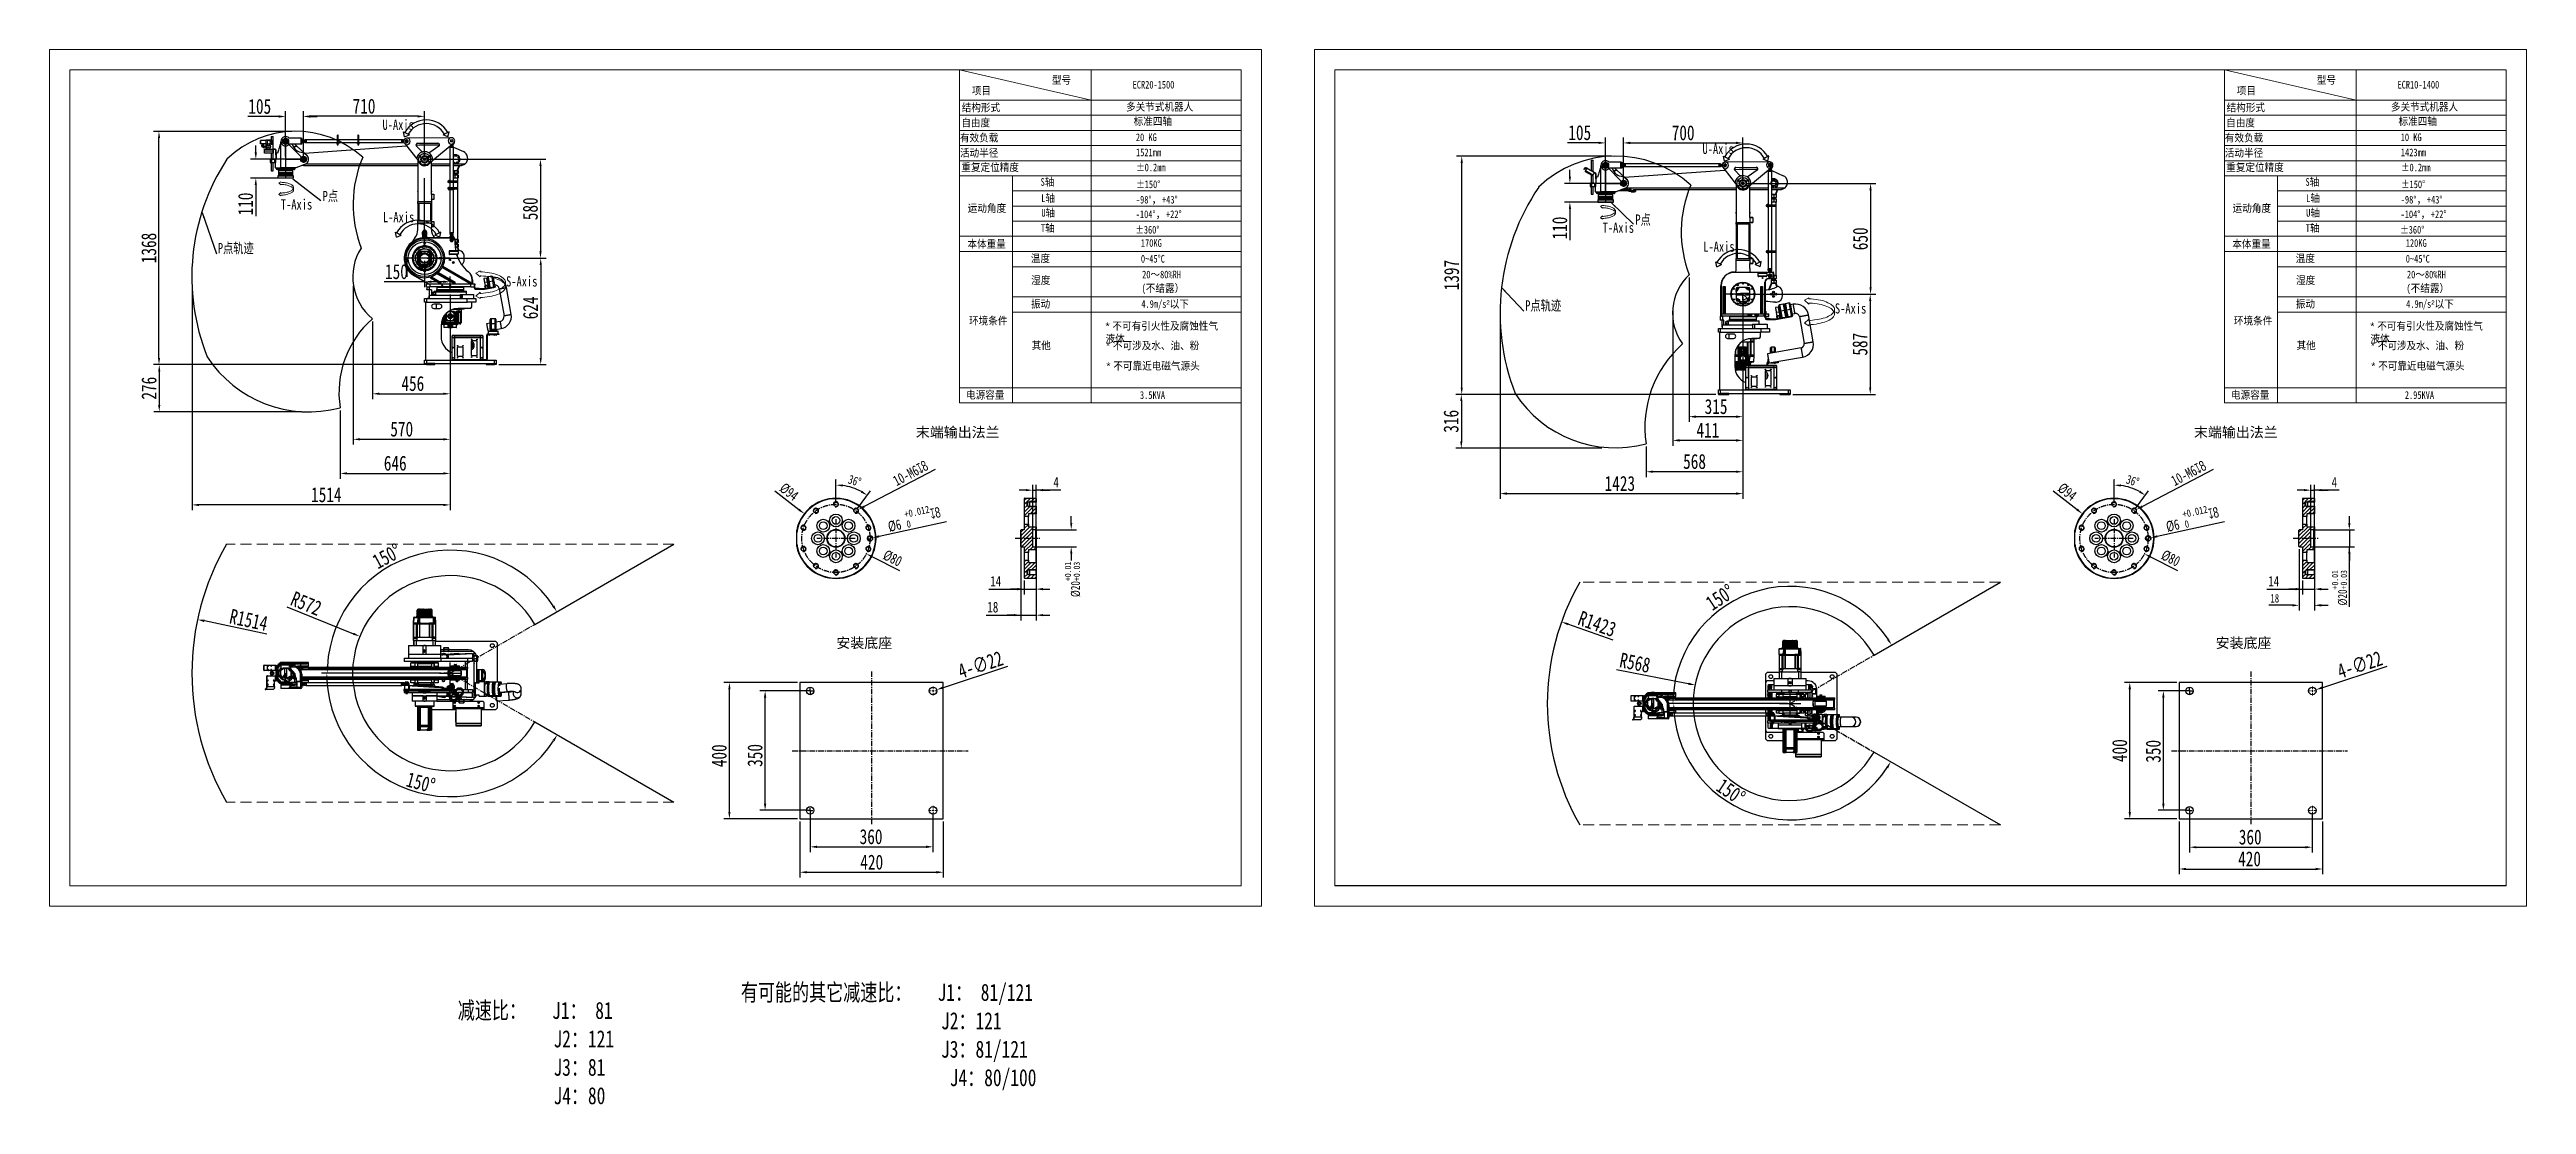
# Model space of a CAD drawing. Header units: millimetres. Extents: x 8 to 22425, y -1213 to 4973.
# Drawn here: x 7907 to 22425, y -1213 to 4973 of the extents above; entities that cross this region are included whole.
import ezdxf

# ---------------------------------------------------------------- set-up
doc = ezdxf.new("R2010")
doc.units = ezdxf.units.MM
doc.header["$PDSIZE"] = -1
for name, pattern in [('CENTER', [50.8, 31.75, -6.35, 6.35, -6.35]), ('CENTERX2', [20.32, 12.7, -2.54, 2.54, -2.54]), ('HIDDEN', [9.525, 6.35, -3.175])]:
    doc.linetypes.add(name, pattern=pattern)
for name, color, linetype, lineweight in [('DIM', 4, 'Continuous', 0), ('文字层', 7, 'Continuous', 25), ('标注', 7, 'Continuous', 35), ('标注层', 161, 'Continuous', 25), ('粗实线层', 7, 'Continuous', 25)]:
    doc.layers.add(name, color=color, linetype=linetype, lineweight=lineweight)
doc.layers.add('中心线层', color=1, linetype='CENTERX2')
doc.styles.get("Standard").update_dxf_attribs({"font": 'hyswlongfangsong.ttf'})
doc.dimstyles.new('ISO-25', dxfattribs={"dimscale": 25, "dimtxt": 3.5, "dimasz": 1.6, "dimexe": 1.25, "dimexo": 0.625, "dimtad": 1, "dimdec": 0, "dimzin": 9, "dimdsep": 46, "dimtxsty": 'Standard', "dimcen": 2.5, "dimadec": 0, "dimazin": 2, "dimtfac": 1, "dimtdec": 0, "dimtofl": 0, "dimtmove": 0, "dimatfit": 3, "dimfxl": 1, "dimarcsym": 0})
doc.dimstyles.new('SLDDIMSTYLE7', dxfattribs={"dimtxt": 0.18, "dimasz": 3, "dimexe": 0, "dimexo": 0.0625, "dimgap": 0, "dimtad": 0, "dimtih": 1, "dimtoh": 1, "dimdec": 0, "dimrnd": 1e-09, "dimzin": 0, "dimdsep": 46, "dimtxsty": 'Standard', "dimsah": 1, "dimcen": 0.09, "dimadec": 0, "dimazin": 0, "dimtfac": 3, "dimtdec": 0, "dimtofl": 0, "dimtmove": 0, "dimatfit": 3, "dimfxl": 1, "dimfrac": 2, "dimtolj": 1, "dimtzin": 0, "dimarcsym": 0})
pattern_1 = [(45, (-9196.337, 2186.65), (-11.22532, 11.22532), [])]
pattern_2 = [(45, (-1704.657, 2186.65), (-11.22532, 11.22532), [])]

msp = doc.modelspace()

# ---------------------------------------------------------------- texts
at = {"attachment_point": 1}
for s, width, heights, insert, char_height in [('P点', 392.131, [0], (9507.4, 4143.6), 60), ('P点', 392.131, [0], (17202.1, 4005.6), 60), ('P点轨迹', 392.131, [0], (8893.1, 3838.6), 60), ('P点轨迹', 392.131, [0], (16556.1, 3502.4), 60), ('{\\fSimSun|b0|i0|c134|p2;末端输出法兰}', 605.79, [0], (12984.5, 2758.9), 60), ('{\\fSimSun|b0|i0|c134|p2;末端输出法兰}', 605.79, [0], (20476.1, 2758.9), 60), ('{\\fSimSun|b0|i0|c134|p2;安装底座}', 489.267, [0], (12518.4, 1523.7), 60), ('{\\fSimSun|b0|i0|c134|p2;安装底座}', 489.267, [0], (20603.2, 1523.7), 60), ('有可能的其它减速比：   J1： 81/121\\P                       J2：121\\P                       J3：81/121\\P                        J4：80/100', 2059.311, [818.7], (11958.7, -505), 100), ('减速比：   J1： 81\\P           J2：121\\P           J3：81\\P           J4：80', 1664.655, [818.7], (10299.3, -610.9), 100)]:
    msp.add_mtext_dynamic_manual_height_columns(s, width=width, gutter_width=17.5, heights=heights, dxfattribs=dict(at, insert=insert, char_height=char_height))
at = {"char_height": 87.5, "attachment_point": 5, "rotation": 27.6309}
for insert in [(12953.2, 2488.6), (20444.8, 2488.6)]:
    msp.add_mtext('{\\H0.7x;10-M6\\A1;\\fGDT|b0|i0|c0|p2;\\W0.7;x8}', dxfattribs=dict(at, insert=insert))
at = {"layer": '文字层', "linetype": 'Continuous', "lineweight": 15, "char_height": 60, "attachment_point": 1}
for s, insert in [('U-Axis', (9858.3, 4561.8)), ('U-Axis', (17595.5, 4420.2)), ('T-Axis', (9262.5, 4094.6)), ('L-Axis', (9860.8, 4020.1)), ('T-Axis', (17010.1, 3958.1)), ('L-Axis', (17600, 3847)), ('S-Axis', (10582.8, 3643.3)), ('S-Axis', (18371.6, 3484.6))]:
    msp.add_mtext(s, dxfattribs=dict(at, insert=insert))
at = {"layer": '标注层', "color": 0, "linetype": 'Continuous', "lineweight": 15, "char_height": 45, "attachment_point": 1}
for s, insert, width in [('型号', (13782.2, 4816.6), 444.565), ('型号', (21196.2, 4816.6), 444.565), ('结构形式', (13253.5, 4655.1), 444.565), ('项目', (13312.9, 4754.5), 444.565), ('多关节式机器人', (14216.8, 4659), 444.565), ('ECR20-1500', (14255.1, 4789), 444.565), ('结构形式', (20667.5, 4655.1), 444.565), ('项目', (20726.9, 4754.5), 444.565), ('多关节式机器人', (21630.8, 4659), 444.565), ('ECR10-1400', (21669.1, 4789), 444.565), ('自由度', (13251.1, 4566.4), 444.565), ('标准四轴', (14261.2, 4573.8), 444.565), ('自由度', (20665.1, 4566.4), 444.565), ('标准四轴', (21675.2, 4573.8), 444.565), ('有效负载', (13243.2, 4477.7), 444.565), ('活动半径', (13243.2, 4389.1), 444.565), ('20 KG', (14274.1, 4480.8), 444.565), ('1521mm', (14275.1, 4392), 444.565), ('有效负载', (20657.2, 4477.7), 444.565), ('活动半径', (20657.2, 4389.1), 444.565), ('10 KG', (21688.1, 4480.8), 444.565), ('1423mm', (21689.1, 4392), 444.565), ('重复定位精度', (13251.1, 4304.6), 444.565), ('S轴', (13715.7, 4218.8), 444.565), ('%%P0.2mm', (14276.7, 4303.8), 444.565), ('重复定位精度', (20665.1, 4304.6), 444.565), ('S轴', (21129.7, 4218.8), 444.565), ('%%P0.2mm', (21690.7, 4303.8), 444.565), ('运动角度', (13288.8, 4064.8), 444.565), ('L轴', (13720.1, 4123.7), 444.565), ('-98°{\\fSimSun|b0|i0|c134|p2;，}+43°', (14274.4, 4114.9), 444.565), ('%%P150%%D', (14276.9, 4205), 444.565), ('运动角度', (20702.8, 4064.8), 444.565), ('L轴', (21134.1, 4123.7), 444.565), ('-98°{\\fSimSun|b0|i0|c134|p2;，}+43°', (21688.4, 4114.9), 444.565), ('%%P150%%D', (21690.9, 4205), 444.565), ('T轴', (13717.7, 3948.4), 444.565), ('U轴', (13720.1, 4037.6), 444.565), ('%%P360%%D', (14271.9, 3938.6), 444.565), ('-104°{\\fSimSun|b0|i0|c134|p2;，}+22°', (14273.4, 4029.4), 444.565), ('T轴', (21131.7, 3948.4), 444.565), ('U轴', (21134.1, 4037.6), 444.565), ('%%P360%%D', (21685.9, 3938.6), 444.565), ('-104°{\\fSimSun|b0|i0|c134|p2;，}+22°', (21687.4, 4029.4), 444.565), ('本体重量', (13286.9, 3855.2), 444.565), ('温度', (13658.8, 3770.3), 444.565), ('170KG', (14303.6, 3860.9), 444.565), ('本体重量', (20700.9, 3855.2), 444.565), ('温度', (21072.7, 3770.3), 444.565), ('120KG', (21717.6, 3860.9), 444.565), ('湿度', (13660.6, 3642.8), 444.565), ('0~45%%DC', (14303.8, 3768.4), 444.565), ('20～80%RH', (14310.8, 3676.1), 444.565), ('湿度', (21074.6, 3642.8), 444.565), ('0~45%%DC', (21717.8, 3768.4), 444.565), ('20～80%RH', (21724.8, 3676.1), 444.565), ('振动', (13659.5, 3503.8), 444.565), ('4.9m/s{\\farial|b0|i0|c0|p2;\\H0.9583x;²\\fHYSWLongFangSong|b0|i0|c134|p2;\\H1.044x;以下}', (14306.1, 3503.7), 444.565), ('(不结露）', (14308.1, 3595.7), 444.565), ('振动', (21073.5, 3503.8), 444.565), ('4.9m/s{\\farial|b0|i0|c0|p2;\\H0.9583x;²\\fHYSWLongFangSong|b0|i0|c134|p2;\\H1.044x;以下}', (21720.1, 3503.7), 444.565), ('(不结露）', (21722.1, 3595.7), 444.565), ('环境条件', (13296.6, 3405.2), 444.565), ('{\\farial|b0|i0|c134|p2;\\H0.9583x;* \\fHYSWLongFangSong|b0|i0|c134|p2;\\H1.044x;不可有引火性及腐蚀性气液体}', (14096.5, 3374.4), 680.829), ('环境条件', (20710.6, 3405.2), 444.565), ('{\\farial|b0|i0|c134|p2;\\H0.9583x;* \\fHYSWLongFangSong|b0|i0|c134|p2;\\H1.044x;不可有引火性及腐蚀性气液体}', (21510.5, 3374.4), 680.829), ('其他', (13663.5, 3260.6), 444.565), ('{\\farial|b0|i0|c134|p2;\\H0.9583x;* \\fHYSWLongFangSong|b0|i0|c134|p2;\\H1.044x;不可涉及水、油、粉}', (14099.3, 3259.5), 673.341), ('其他', (21077.5, 3260.6), 444.565), ('{\\farial|b0|i0|c134|p2;\\H0.9583x;* \\fHYSWLongFangSong|b0|i0|c134|p2;\\H1.044x;不可涉及水、油、粉}', (21513.2, 3259.5), 673.341), ('{\\farial|b0|i0|c134|p2;\\H0.9583x;* \\fHYSWLongFangSong|b0|i0|c134|p2;\\H1.044x;不可靠近电磁气源头}', (14101.9, 3140.2), 834.95), ('{\\farial|b0|i0|c134|p2;\\H0.9583x;* \\fHYSWLongFangSong|b0|i0|c134|p2;\\H1.044x;不可靠近电磁气源头}', (21515.9, 3140.2), 834.95), ('电源容量', (13279.2, 2970.2), 444.565), ('3.5KVA', (14298.1, 2969.5), 444.565), ('电源容量', (20693.2, 2970.2), 444.565), ('2.95KVA', (21712.1, 2969.5), 444.565)]:
    msp.add_mtext(s, dxfattribs=dict(at, insert=insert, width=width))

# ---------------------------------------------------------------- blocks, each defined once
blk = doc.blocks.new('SW_DOWELSYMBOL_0')
at = {"linetype": 'Continuous', "lineweight": 35}
h = blk.add_hatch(color=0, dxfattribs=at)
edge = h.paths.add_edge_path(flags=0)
edge.add_arc((0, 0), 3, 180, 270)
edge.add_line((0, -3), (0, 0))
edge.add_line((0, 0), (-3, 0))
h = blk.add_hatch(color=0, dxfattribs=at)
edge = h.paths.add_edge_path(flags=0)
edge.add_arc((0, 0), 3, 0, 90)
edge.add_line((0, 3), (0, 0))
edge.add_line((0, 0), (3, 0))
at = {"layer": '标注', "color": 0}
blk.add_circle((0, 0), 3, dxfattribs=at)
blk = doc.blocks.new('*D115')
at = {"color": 0, "lineweight": -2, "transparency": 16777216}
for p, q in [((13690, 2041), (13690, 1778)), ((13412, 1809), (13620, 1809)), ((13580, 1809), (13540, 1809)), ((13620, 1859), (13620, 1778)), ((13620, 1809), (13690, 1809)), ((13730, 1809), (13770, 1809))]:
    blk.add_line(p, q, dxfattribs=at)
at = {"color": 0, "transparency": 16777216}
for points in [[(13580, 1816), (13580, 1802), (13620, 1809)], [(13730, 1816), (13730, 1802), (13690, 1809)]]:
    blk.add_solid(points, dxfattribs=at)
at = {"layer": 'Defpoints', "color": 0, "transparency": 16777216}
for p in [(13690, 2057), (13620, 1875), (13690, 1809)]:
    blk.add_point(p, dxfattribs=at)
at = {"color": 0, "transparency": 16777216, "insert": (13453, 1855), "char_height": 87.5, "attachment_point": 5}
blk.add_mtext('{\\H0.7x;14}', dxfattribs=at)
blk = doc.blocks.new('*D116')
at = {"color": 0, "lineweight": -2, "transparency": 16777216}
for p, q in [((13895, 2197), (13895, 2237)), ((13695, 2157), (13926, 2157)), ((13695, 2057), (13926, 2057)), ((13895, 2017), (13895, 1977))]:
    blk.add_line(p, q, dxfattribs=at)
at = {"color": 0, "transparency": 16777216}
for points in [[(13889, 2197), (13902, 2197), (13895, 2157)], [(13889, 2017), (13902, 2017), (13895, 2057)]]:
    blk.add_solid(points, dxfattribs=at)
at = {"layer": 'Defpoints', "color": 0, "transparency": 16777216}
for p in [(13679, 2157), (13679, 2057), (13895, 2057)]:
    blk.add_point(p, dxfattribs=at)
at = {"color": 0, "transparency": 16777216, "insert": (13903, 1866), "char_height": 87.5, "attachment_point": 5, "rotation": 90}
blk.add_mtext('{\\H0.604x;%%C20\\H0.7x;\\S+0.01^ +0.03;}', dxfattribs=at)
blk = doc.blocks.new('*D117')
at = {"color": 0, "lineweight": -2, "transparency": 16777216}
for p, q in [((13630, 2389), (13590, 2389)), ((13670, 2073), (13670, 2421)), ((13670, 2389), (13690, 2389)), ((13690, 2070), (13690, 2421)), ((13835, 2389), (13690, 2389)), ((13730, 2389), (13770, 2389))]:
    blk.add_line(p, q, dxfattribs=at)
at = {"color": 0, "transparency": 16777216}
for points in [[(13630, 2396), (13630, 2383), (13670, 2389)], [(13730, 2396), (13730, 2383), (13690, 2389)]]:
    blk.add_solid(points, dxfattribs=at)
at = {"layer": 'Defpoints', "color": 0, "transparency": 16777216}
for p in [(13690, 2389), (13670, 2057), (13690, 2055)]:
    blk.add_point(p, dxfattribs=at)
at = {"color": 0, "transparency": 16777216, "insert": (13807, 2436), "char_height": 87.5, "attachment_point": 5}
blk.add_mtext('{\\H0.7x;4}', dxfattribs=at)
blk = doc.blocks.new('*D118')
at = {"color": 0, "lineweight": -2, "transparency": 16777216}
blk.add_line((12158, 2385), (12299, 2275), dxfattribs=at)
at = {"color": 0, "transparency": 16777216}
blk.add_solid([(12303, 2281), (12295, 2270), (12331, 2251)], dxfattribs=at)
at = {"layer": 'Defpoints', "color": 0, "transparency": 16777216}
for p in [(12331, 2251), (12702, 1962)]:
    blk.add_point(p, dxfattribs=at)
at = {"color": 0, "transparency": 16777216, "insert": (12241, 2379), "char_height": 87.5, "attachment_point": 5, "rotation": 322.1283}
blk.add_mtext('{\\H0.7x;%%C94}', dxfattribs=at)
blk = doc.blocks.new('*D119')
at = {"color": 0, "lineweight": -2, "transparency": 16777216}
blk.add_line((12730, 1998), (12888, 1918), dxfattribs=at)
at = {"color": 0, "transparency": 16777216}
blk.add_solid([(12733, 2004), (12727, 1992), (12694, 2016)], dxfattribs=at)
at = {"layer": 'Defpoints', "color": 0, "transparency": 16777216}
for p in [(12338, 2197), (12694, 2016)]:
    blk.add_point(p, dxfattribs=at)
at = {"color": 0, "transparency": 16777216, "insert": (12848, 1990), "char_height": 87.5, "attachment_point": 5, "rotation": 333.1315}
blk.add_mtext('{\\H0.7x;%%C80}', dxfattribs=at)
blk = doc.blocks.new('*D120')
at = {"color": 0, "lineweight": -2, "transparency": 16777216}
for p, q in [((12516, 2322), (12516, 2450)), ((12643, 2281), (12718, 2385))]:
    blk.add_line(p, q, dxfattribs=at)
blk.add_arc((12516, 2107), 312, 61.3417, 82.6583, dxfattribs=at)
at = {"color": 0, "transparency": 16777216}
for points in [[(12556, 2410), (12556, 2423), (12516, 2419)], [(12669, 2386), (12662, 2375), (12700, 2359)]]:
    blk.add_solid(points, dxfattribs=at)
at = {"layer": 'Defpoints', "color": 0, "transparency": 16777216}
for p in [(12643, 2392), (12516, 2307), (12634, 2268), (12516, 2107), (12516, 2107)]:
    blk.add_point(p, dxfattribs=at)
at = {"color": 0, "transparency": 16777216, "insert": (12626, 2444), "char_height": 87.5, "attachment_point": 5, "rotation": 342}
blk.add_mtext('{\\H0.604x;36°}', dxfattribs=at)
blk = doc.blocks.new('*D121')
at = {"color": 0, "lineweight": -2, "transparency": 16777216}
blk.add_line((13164, 2204), (12770, 2118), dxfattribs=at)
at = {"color": 0, "transparency": 16777216}
blk.add_solid([(12768, 2125), (12771, 2112), (12731, 2110)], dxfattribs=at)
at = {"layer": 'Defpoints', "color": 0, "transparency": 16777216}
for p in [(12701, 2103), (12731, 2110)]:
    blk.add_point(p, dxfattribs=at)
at = {"color": 0, "transparency": 16777216, "insert": (12973, 2227), "char_height": 87.5, "attachment_point": 5, "rotation": 12.2537}
blk.add_mtext('{\\H0.7x;%%C6 \\H0.7x;\\S+0.012^ 0;\\A1;\\fGDT|b0|i0|c0|p2;\\H1.42857x;\\W0.7;x8}', dxfattribs=at)
blk = doc.blocks.new('SW_CENTERMARKSYMBOL_0')
at = {"layer": '中心线层', "color": 0}
for p, q in [((-0.3, 0), (-9.45, 0)), ((0, 0), (-0.15, 0)), ((0, 0.3), (0, 9.45)), ((0, 0), (0, 0.15)), ((0, 0), (0, -0.15)), ((0, 0), (0.15, 0)), ((0.3, 0), (9.45, 0)), ((0, -0.3), (0, -9.45))]:
    blk.add_line(p, q, dxfattribs=at)
blk = doc.blocks.new('SW_CENTERMARKSYMBOL_1')
at = {"layer": '中心线层', "color": 0}
for p, q in [((-0.3, 0), (-7.65, 0)), ((0, 0), (-0.15, 0)), ((0, 0.3), (0, 7.65)), ((0, 0), (0, 0.15)), ((0, 0), (0, -0.15)), ((0, 0), (0.15, 0)), ((0.3, 0), (7.65, 0)), ((0, -0.3), (0, -7.65))]:
    blk.add_line(p, q, dxfattribs=at)
blk = doc.blocks.new('SW_CENTERMARKSYMBOL_2')
at = {"color": 0, "linetype": 'Continuous', "lineweight": 0}
for p, q in [((-5, 0), (-13.5, 0)), ((0, 0), (-2.5, 0)), ((0, 5), (0, 13.5)), ((0, 0), (0, 2.5)), ((0, 0), (0, -2.5)), ((0, 0), (2.5, 0)), ((5, 0), (13.5, 0)), ((0, -5), (0, -13.5))]:
    blk.add_line(p, q, dxfattribs=at)
blk = doc.blocks.new('SW_CENTERMARKSYMBOL_3')
at = {"color": 0, "linetype": 'Continuous', "lineweight": 0}
for p, q in [((-5, 0), (-13.5, 0)), ((0, 0), (-2.5, 0)), ((0, 5), (0, 13.5)), ((0, 0), (0, 2.5)), ((0, 0), (0, -2.5)), ((0, 0), (2.5, 0)), ((5, 0), (13.5, 0)), ((0, -5), (0, -13.5))]:
    blk.add_line(p, q, dxfattribs=at)
blk = doc.blocks.new('*D122')
at = {"color": 0, "lineweight": -2, "transparency": 16777216}
for p, q in [((12290, 1262), (11860, 1262)), ((11892, 502), (11892, 1222)), ((12290, 462), (11860, 462))]:
    blk.add_line(p, q, dxfattribs=at)
at = {"color": 0, "transparency": 16777216}
for points in [[(11885, 1222), (11898, 1222), (11892, 1262)], [(11885, 502), (11898, 502), (11892, 462)]]:
    blk.add_solid(points, dxfattribs=at)
at = {"layer": 'Defpoints', "color": 0, "transparency": 16777216}
for p in [(11892, 1262), (12305, 1262), (12305, 462)]:
    blk.add_point(p, dxfattribs=at)
at = {"color": 0, "transparency": 16777216, "insert": (11832, 832), "char_height": 87.5, "attachment_point": 5, "rotation": 90}
blk.add_mtext('400', dxfattribs=at)
blk = doc.blocks.new('*D123')
at = {"color": 0, "lineweight": -2, "transparency": 16777216}
for p, q in [((12305, 446), (12305, 118)), ((13145, 446), (13145, 118)), ((12345, 149), (13105, 149))]:
    blk.add_line(p, q, dxfattribs=at)
at = {"color": 0, "transparency": 16777216}
for points in [[(12345, 156), (12345, 142), (12305, 149)], [(13105, 156), (13105, 142), (13145, 149)]]:
    blk.add_solid(points, dxfattribs=at)
at = {"layer": 'Defpoints', "color": 0, "transparency": 16777216}
for p in [(12305, 462), (13145, 462), (13145, 149)]:
    blk.add_point(p, dxfattribs=at)
at = {"color": 0, "transparency": 16777216, "insert": (12726, 208), "char_height": 87.5, "attachment_point": 5}
blk.add_mtext('420', dxfattribs=at)
blk = doc.blocks.new('*D124')
at = {"color": 0, "lineweight": -2, "transparency": 16777216}
for p, q in [((12350, 1212), (12070, 1212)), ((12101, 552), (12101, 1172)), ((12350, 512), (12070, 512))]:
    blk.add_line(p, q, dxfattribs=at)
at = {"color": 0, "transparency": 16777216}
for points in [[(12094, 1172), (12108, 1172), (12101, 1212)], [(12094, 552), (12108, 552), (12101, 512)]]:
    blk.add_solid(points, dxfattribs=at)
at = {"layer": 'Defpoints', "color": 0, "transparency": 16777216}
for p in [(12101, 1212), (12365, 1212), (12366, 512)]:
    blk.add_point(p, dxfattribs=at)
at = {"color": 0, "transparency": 16777216, "insert": (12042, 834), "char_height": 87.5, "attachment_point": 5, "rotation": 90}
blk.add_mtext('350', dxfattribs=at)
blk = doc.blocks.new('*D125')
at = {"color": 0, "lineweight": -2, "transparency": 16777216}
for p, q in [((12365, 496), (12365, 267)), ((13085, 496), (13085, 267)), ((12405, 298), (13045, 298))]:
    blk.add_line(p, q, dxfattribs=at)
at = {"color": 0, "transparency": 16777216}
for points in [[(12405, 305), (12405, 291), (12365, 298)], [(13045, 305), (13045, 291), (13085, 298)]]:
    blk.add_solid(points, dxfattribs=at)
at = {"layer": 'Defpoints', "color": 0, "transparency": 16777216}
for p in [(12365, 511), (13085, 512), (13085, 298)]:
    blk.add_point(p, dxfattribs=at)
at = {"color": 0, "transparency": 16777216, "insert": (12722, 357), "char_height": 87.5, "attachment_point": 5}
blk.add_mtext('360', dxfattribs=at)
blk = doc.blocks.new('*D126')
at = {"color": 0, "lineweight": -2, "transparency": 16777216}
blk.add_line((13521, 1356), (13144, 1231), dxfattribs=at)
at = {"color": 0, "transparency": 16777216}
blk.add_solid([(13142, 1238), (13146, 1225), (13106, 1219)], dxfattribs=at)
at = {"layer": 'Defpoints', "color": 0, "transparency": 16777216}
for p in [(13064, 1205), (13106, 1219)]:
    blk.add_point(p, dxfattribs=at)
at = {"color": 0, "transparency": 16777216, "insert": (13363, 1366), "char_height": 87.5, "attachment_point": 5, "rotation": 18.2976}
blk.add_mtext('4-∅22', dxfattribs=at)
blk = doc.blocks.new('*D127')
at = {"color": 0, "lineweight": -2, "transparency": 16777216}
for p, q in [((13600, 2139), (13600, 1625)), ((13690, 2139), (13690, 1625)), ((13396, 1656), (13600, 1656)), ((13560, 1656), (13520, 1656)), ((13600, 1656), (13690, 1656)), ((13730, 1656), (13770, 1656))]:
    blk.add_line(p, q, dxfattribs=at)
at = {"color": 0, "transparency": 16777216}
for points in [[(13560, 1663), (13560, 1650), (13600, 1656)], [(13730, 1663), (13730, 1650), (13690, 1656)]]:
    blk.add_solid(points, dxfattribs=at)
at = {"layer": 'Defpoints', "color": 0, "transparency": 16777216}
for p in [(13600, 2155), (13690, 2155), (13690, 1656)]:
    blk.add_point(p, dxfattribs=at)
at = {"color": 0, "transparency": 16777216, "insert": (13436, 1703), "char_height": 87.5, "attachment_point": 5}
blk.add_mtext('{\\H0.71429x;18}', dxfattribs=at)
blk = doc.blocks.new('*D114')
at = {"color": 0, "lineweight": -2, "transparency": 16777216}
blk.add_line((9181, 1545), (8814, 1623), dxfattribs=at)
at = {"color": 0, "transparency": 16777216}
blk.add_solid([(8815, 1629), (8812, 1616), (8774, 1631)], dxfattribs=at)
at = {"layer": 'Defpoints', "color": 0, "transparency": 16777216}
for p in [(8774, 1631), (10255, 1316)]:
    blk.add_point(p, dxfattribs=at)
at = {"color": 0, "transparency": 16777216, "insert": (9074, 1628), "char_height": 87.5, "attachment_point": 5, "rotation": 347.9993}
blk.add_mtext('R1514', dxfattribs=at)
blk = doc.blocks.new('*D128')
at = {"color": 0, "lineweight": -2, "transparency": 16777216}
for p, q in [((21182, 2041), (21182, 1778)), ((20904, 1809), (21112, 1809)), ((21072, 1809), (21032, 1809)), ((21112, 1859), (21112, 1778)), ((21112, 1809), (21182, 1809)), ((21222, 1809), (21262, 1809))]:
    blk.add_line(p, q, dxfattribs=at)
at = {"color": 0, "transparency": 16777216}
for points in [[(21072, 1816), (21072, 1802), (21112, 1809)], [(21222, 1816), (21222, 1802), (21182, 1809)]]:
    blk.add_solid(points, dxfattribs=at)
at = {"layer": 'Defpoints', "color": 0, "transparency": 16777216}
for p in [(21182, 2057), (21112, 1875), (21182, 1809)]:
    blk.add_point(p, dxfattribs=at)
at = {"color": 0, "transparency": 16777216, "insert": (20944, 1855), "char_height": 87.5, "attachment_point": 5}
blk.add_mtext('{\\H0.7x;14}', dxfattribs=at)
blk = doc.blocks.new('*D129')
at = {"color": 0, "lineweight": -2, "transparency": 16777216}
for p, q in [((21387, 2197), (21387, 2237)), ((21186, 2157), (21418, 2157)), ((21186, 2057), (21418, 2057)), ((21387, 2157), (21387, 2057)), ((21387, 1706), (21387, 2057)), ((21387, 2017), (21387, 1977))]:
    blk.add_line(p, q, dxfattribs=at)
at = {"color": 0, "transparency": 16777216}
for points in [[(21380, 2197), (21394, 2197), (21387, 2157)], [(21380, 2017), (21394, 2017), (21387, 2057)]]:
    blk.add_solid(points, dxfattribs=at)
at = {"layer": 'Defpoints', "color": 0, "transparency": 16777216}
for p in [(21171, 2157), (21171, 2057), (21387, 2057)]:
    blk.add_point(p, dxfattribs=at)
at = {"color": 0, "transparency": 16777216, "insert": (21330, 1817), "char_height": 87.5, "attachment_point": 5, "rotation": 90}
blk.add_mtext('{\\H0.604x;%%C20\\H0.7x;\\S+0.01^ +0.03;}', dxfattribs=at)
blk = doc.blocks.new('*D130')
at = {"color": 0, "lineweight": -2, "transparency": 16777216}
for p, q in [((21122, 2389), (21082, 2389)), ((21162, 2073), (21162, 2421)), ((21162, 2389), (21182, 2389)), ((21182, 2070), (21182, 2421)), ((21327, 2389), (21182, 2389)), ((21222, 2389), (21262, 2389))]:
    blk.add_line(p, q, dxfattribs=at)
at = {"color": 0, "transparency": 16777216}
for points in [[(21122, 2396), (21122, 2383), (21162, 2389)], [(21222, 2396), (21222, 2383), (21182, 2389)]]:
    blk.add_solid(points, dxfattribs=at)
at = {"layer": 'Defpoints', "color": 0, "transparency": 16777216}
for p in [(21182, 2389), (21162, 2057), (21182, 2055)]:
    blk.add_point(p, dxfattribs=at)
at = {"color": 0, "transparency": 16777216, "insert": (21299, 2436), "char_height": 87.5, "attachment_point": 5}
blk.add_mtext('{\\H0.7x;4}', dxfattribs=at)
blk = doc.blocks.new('*D131')
at = {"color": 0, "lineweight": -2, "transparency": 16777216}
blk.add_line((19650, 2385), (19791, 2275), dxfattribs=at)
at = {"color": 0, "transparency": 16777216}
blk.add_solid([(19795, 2281), (19787, 2270), (19822, 2251)], dxfattribs=at)
at = {"layer": 'Defpoints', "color": 0, "transparency": 16777216}
for p in [(19822, 2251), (20193, 1962)]:
    blk.add_point(p, dxfattribs=at)
at = {"color": 0, "transparency": 16777216, "insert": (19733, 2379), "char_height": 87.5, "attachment_point": 5, "rotation": 322.1283}
blk.add_mtext('{\\H0.7x;%%C94}', dxfattribs=at)
blk = doc.blocks.new('*D132')
at = {"color": 0, "lineweight": -2, "transparency": 16777216}
blk.add_line((20222, 1998), (20380, 1918), dxfattribs=at)
at = {"color": 0, "transparency": 16777216}
blk.add_solid([(20225, 2004), (20219, 1992), (20186, 2016)], dxfattribs=at)
at = {"layer": 'Defpoints', "color": 0, "transparency": 16777216}
for p in [(19829, 2197), (20186, 2016)]:
    blk.add_point(p, dxfattribs=at)
at = {"color": 0, "transparency": 16777216, "insert": (20340, 1990), "char_height": 87.5, "attachment_point": 5, "rotation": 333.1315}
blk.add_mtext('{\\H0.7x;%%C80}', dxfattribs=at)
blk = doc.blocks.new('*D133')
at = {"color": 0, "lineweight": -2, "transparency": 16777216}
for p, q in [((20008, 2322), (20008, 2450)), ((20134, 2281), (20210, 2385))]:
    blk.add_line(p, q, dxfattribs=at)
blk.add_arc((20008, 2107), 312, 61.3417, 82.6583, dxfattribs=at)
at = {"color": 0, "transparency": 16777216}
for points in [[(20047, 2410), (20048, 2423), (20008, 2419)], [(20161, 2386), (20154, 2375), (20191, 2359)]]:
    blk.add_solid(points, dxfattribs=at)
at = {"layer": 'Defpoints', "color": 0, "transparency": 16777216}
for p in [(20135, 2392), (20008, 2307), (20125, 2268), (20008, 2107), (20008, 2107)]:
    blk.add_point(p, dxfattribs=at)
at = {"color": 0, "transparency": 16777216, "insert": (20117, 2444), "char_height": 87.5, "attachment_point": 5, "rotation": 342}
blk.add_mtext('{\\H0.604x;36°}', dxfattribs=at)
blk = doc.blocks.new('*D134')
at = {"color": 0, "lineweight": -2, "transparency": 16777216}
blk.add_line((20656, 2204), (20261, 2118), dxfattribs=at)
at = {"color": 0, "transparency": 16777216}
blk.add_solid([(20260, 2125), (20263, 2112), (20222, 2110)], dxfattribs=at)
at = {"layer": 'Defpoints', "color": 0, "transparency": 16777216}
for p in [(20193, 2103), (20222, 2110)]:
    blk.add_point(p, dxfattribs=at)
at = {"color": 0, "transparency": 16777216, "insert": (20465, 2227), "char_height": 87.5, "attachment_point": 5, "rotation": 12.2537}
blk.add_mtext('{\\H0.7x;%%C6 \\H0.7x;\\S+0.012^ 0;\\A1;\\fGDT|b0|i0|c0|p2;\\H1.42857x;\\W0.7;x8}', dxfattribs=at)
blk = doc.blocks.new('*D135')
at = {"color": 0, "lineweight": -2, "transparency": 16777216}
for p, q in [((20375, 1262), (20069, 1262)), ((20100, 502), (20100, 1222)), ((20375, 462), (20069, 462))]:
    blk.add_line(p, q, dxfattribs=at)
at = {"color": 0, "transparency": 16777216}
for points in [[(20093, 1222), (20107, 1222), (20100, 1262)], [(20093, 502), (20107, 502), (20100, 462)]]:
    blk.add_solid(points, dxfattribs=at)
at = {"layer": 'Defpoints', "color": 0, "transparency": 16777216}
for p in [(20100, 1262), (20390, 1262), (20390, 462)]:
    blk.add_point(p, dxfattribs=at)
at = {"color": 0, "transparency": 16777216, "insert": (20041, 862), "char_height": 87.5, "attachment_point": 5, "rotation": 90}
blk.add_mtext('400', dxfattribs=at)
blk = doc.blocks.new('*D136')
at = {"color": 0, "lineweight": -2, "transparency": 16777216}
for p, q in [((20390, 446), (20390, 137)), ((21230, 446), (21230, 137)), ((20430, 168), (21190, 168))]:
    blk.add_line(p, q, dxfattribs=at)
at = {"color": 0, "transparency": 16777216}
for points in [[(20430, 175), (20430, 161), (20390, 168)], [(21190, 175), (21190, 161), (21230, 168)]]:
    blk.add_solid(points, dxfattribs=at)
at = {"layer": 'Defpoints', "color": 0, "transparency": 16777216}
for p in [(20390, 462), (21230, 462), (21230, 168)]:
    blk.add_point(p, dxfattribs=at)
at = {"color": 0, "transparency": 16777216, "insert": (20802, 227), "char_height": 87.5, "attachment_point": 5}
blk.add_mtext('420', dxfattribs=at)
blk = doc.blocks.new('*D137')
at = {"color": 0, "lineweight": -2, "transparency": 16777216}
for p, q in [((20435, 1212), (20266, 1212)), ((20297, 552), (20297, 1172)), ((20435, 512), (20266, 512))]:
    blk.add_line(p, q, dxfattribs=at)
at = {"color": 0, "transparency": 16777216}
for points in [[(20290, 1172), (20304, 1172), (20297, 1212)], [(20290, 552), (20304, 552), (20297, 512)]]:
    blk.add_solid(points, dxfattribs=at)
at = {"layer": 'Defpoints', "color": 0, "transparency": 16777216}
for p in [(20297, 1212), (20450, 1212), (20450, 512)]:
    blk.add_point(p, dxfattribs=at)
at = {"color": 0, "transparency": 16777216, "insert": (20238, 858), "char_height": 87.5, "attachment_point": 5, "rotation": 90}
blk.add_mtext('350', dxfattribs=at)
blk = doc.blocks.new('*D138')
at = {"color": 0, "lineweight": -2, "transparency": 16777216}
for p, q in [((20450, 496), (20450, 264)), ((21170, 496), (21170, 264)), ((20490, 296), (21130, 296))]:
    blk.add_line(p, q, dxfattribs=at)
at = {"color": 0, "transparency": 16777216}
for points in [[(20490, 302), (20490, 289), (20450, 296)], [(21130, 302), (21130, 289), (21170, 296)]]:
    blk.add_solid(points, dxfattribs=at)
at = {"layer": 'Defpoints', "color": 0, "transparency": 16777216}
for p in [(20450, 511), (21170, 512), (21170, 296)]:
    blk.add_point(p, dxfattribs=at)
at = {"color": 0, "transparency": 16777216, "insert": (20806, 355), "char_height": 87.5, "attachment_point": 5}
blk.add_mtext('360', dxfattribs=at)
blk = doc.blocks.new('*D139')
at = {"color": 0, "lineweight": -2, "transparency": 16777216}
blk.add_line((21606, 1356), (21229, 1231), dxfattribs=at)
at = {"color": 0, "transparency": 16777216}
blk.add_solid([(21227, 1238), (21231, 1225), (21191, 1219)], dxfattribs=at)
at = {"layer": 'Defpoints', "color": 0, "transparency": 16777216}
for p in [(21149, 1205), (21191, 1219)]:
    blk.add_point(p, dxfattribs=at)
at = {"color": 0, "transparency": 16777216, "insert": (21448, 1366), "char_height": 87.5, "attachment_point": 5, "rotation": 18.2976}
blk.add_mtext('4-∅22', dxfattribs=at)
blk = doc.blocks.new('*D140')
at = {"color": 0, "lineweight": -2, "transparency": 16777216}
for p, q in [((21092, 2044), (21092, 1683)), ((21182, 2039), (21182, 1683)), ((21052, 1714), (20915, 1714)), ((21222, 1714), (21262, 1714))]:
    blk.add_line(p, q, dxfattribs=at)
at = {"color": 0, "transparency": 16777216}
for points in [[(21052, 1721), (21052, 1707), (21092, 1714)], [(21222, 1721), (21222, 1707), (21182, 1714)]]:
    blk.add_solid(points, dxfattribs=at)
at = {"layer": 'Defpoints', "color": 0, "transparency": 16777216}
for p in [(21092, 2060), (21182, 2055), (21182, 1714)]:
    blk.add_point(p, dxfattribs=at)
at = {"color": 0, "transparency": 16777216, "insert": (20950, 1755), "char_height": 87.5, "attachment_point": 5}
blk.add_mtext('{\\H0.57143x;18}', dxfattribs=at)
blk = doc.blocks.new('*D141')
at = {"color": 0, "lineweight": -2, "transparency": 16777216}
for p, q in [((17132, 4204), (17132, 4456)), ((17172, 4425), (17792, 4425)), ((17832, 4204), (17832, 4456))]:
    blk.add_line(p, q, dxfattribs=at)
at = {"color": 0, "transparency": 16777216}
for points in [[(17172, 4432), (17172, 4418), (17132, 4425)], [(17792, 4432), (17792, 4418), (17832, 4425)]]:
    blk.add_solid(points, dxfattribs=at)
at = {"layer": 'Defpoints', "color": 0, "transparency": 16777216}
for p in [(17832, 4425), (17132, 4188), (17832, 4188)]:
    blk.add_point(p, dxfattribs=at)
at = {"color": 0, "transparency": 16777216, "insert": (17482, 4484), "char_height": 87.5, "attachment_point": 5}
blk.add_mtext('700', dxfattribs=at)
blk = doc.blocks.new('*D142')
at = {"color": 0, "lineweight": -2, "transparency": 16777216}
for p, q in [((17848, 4188), (18612, 4188)), ((18581, 4148), (18581, 3578)), ((17848, 3538), (18612, 3538))]:
    blk.add_line(p, q, dxfattribs=at)
at = {"color": 0, "transparency": 16777216}
for points in [[(18574, 4148), (18587, 4148), (18581, 4188)], [(18574, 3578), (18587, 3578), (18581, 3538)]]:
    blk.add_solid(points, dxfattribs=at)
at = {"layer": 'Defpoints', "color": 0, "transparency": 16777216}
for p in [(17832, 4188), (17832, 3538), (18581, 3538)]:
    blk.add_point(p, dxfattribs=at)
at = {"color": 0, "transparency": 16777216, "insert": (18521, 3863), "char_height": 87.5, "attachment_point": 5, "rotation": 90}
blk.add_mtext('650', dxfattribs=at)
blk = doc.blocks.new('*D143')
at = {"color": 0, "lineweight": -2, "transparency": 16777216}
for p, q in [((16987, 4425), (16804, 4425)), ((17027, 4138), (17027, 4457)), ((17132, 4204), (17132, 4457)), ((17172, 4425), (17212, 4425))]:
    blk.add_line(p, q, dxfattribs=at)
at = {"color": 0, "transparency": 16777216}
for points in [[(16987, 4432), (16987, 4419), (17027, 4425)], [(17172, 4432), (17172, 4419), (17132, 4425)]]:
    blk.add_solid(points, dxfattribs=at)
at = {"layer": 'Defpoints', "color": 0, "transparency": 16777216}
for p in [(17027, 4425), (17027, 4122), (17132, 4188)]:
    blk.add_point(p, dxfattribs=at)
at = {"color": 0, "transparency": 16777216, "insert": (16876, 4485), "char_height": 87.5, "attachment_point": 5}
blk.add_mtext('105', dxfattribs=at)
blk = doc.blocks.new('*D144')
at = {"color": 0, "lineweight": -2, "transparency": 16777216}
for p, q in [((16818, 4228), (16818, 4268)), ((17117, 4188), (16787, 4188)), ((17058, 4078), (16787, 4078)), ((16818, 4038), (16818, 3854))]:
    blk.add_line(p, q, dxfattribs=at)
at = {"color": 0, "transparency": 16777216}
for points in [[(16812, 4228), (16825, 4228), (16818, 4188)], [(16812, 4038), (16825, 4038), (16818, 4078)]]:
    blk.add_solid(points, dxfattribs=at)
at = {"layer": 'Defpoints', "color": 0, "transparency": 16777216}
for p in [(16818, 4078), (17074, 4078), (17132, 4188)]:
    blk.add_point(p, dxfattribs=at)
at = {"color": 0, "transparency": 16777216, "insert": (16759, 3926), "char_height": 87.5, "attachment_point": 5, "rotation": 90}
blk.add_mtext('110', dxfattribs=at)
blk = doc.blocks.new('*D145')
at = {"color": 0, "lineweight": -2, "transparency": 16777216}
for p, q in [((17517, 3637), (17517, 2789)), ((17832, 3522), (17832, 2789)), ((17792, 2820), (17557, 2820))]:
    blk.add_line(p, q, dxfattribs=at)
at = {"color": 0, "transparency": 16777216}
for points in [[(17557, 2827), (17557, 2813), (17517, 2820)], [(17792, 2827), (17792, 2813), (17832, 2820)]]:
    blk.add_solid(points, dxfattribs=at)
at = {"layer": 'Defpoints', "color": 0, "transparency": 16777216}
for p in [(17517, 3653), (17832, 3538), (17517, 2820)]:
    blk.add_point(p, dxfattribs=at)
at = {"color": 0, "transparency": 16777216, "insert": (17675, 2879), "char_height": 87.5, "attachment_point": 5}
blk.add_mtext('315', dxfattribs=at)
blk = doc.blocks.new('*D146')
at = {"color": 0, "lineweight": -2, "transparency": 16777216}
for p, q in [((17832, 3522), (17832, 2650)), ((17421, 3441), (17421, 2650)), ((17792, 2681), (17461, 2681))]:
    blk.add_line(p, q, dxfattribs=at)
at = {"color": 0, "transparency": 16777216}
for points in [[(17461, 2688), (17461, 2674), (17421, 2681)], [(17792, 2688), (17792, 2674), (17832, 2681)]]:
    blk.add_solid(points, dxfattribs=at)
at = {"layer": 'Defpoints', "color": 0, "transparency": 16777216}
for p in [(17832, 3538), (17421, 3457), (17421, 2681)]:
    blk.add_point(p, dxfattribs=at)
at = {"color": 0, "transparency": 16777216, "insert": (17627, 2741), "char_height": 87.5, "attachment_point": 5}
blk.add_mtext('411', dxfattribs=at)
blk = doc.blocks.new('*D147')
at = {"color": 0, "lineweight": -2, "transparency": 16777216}
for p, q in [((17832, 3522), (17832, 2466)), ((17265, 2646), (17265, 2466)), ((17792, 2497), (17305, 2497))]:
    blk.add_line(p, q, dxfattribs=at)
at = {"color": 0, "transparency": 16777216}
for points in [[(17305, 2504), (17305, 2491), (17265, 2497)], [(17792, 2504), (17792, 2491), (17832, 2497)]]:
    blk.add_solid(points, dxfattribs=at)
at = {"layer": 'Defpoints', "color": 0, "transparency": 16777216}
for p in [(17832, 3538), (17265, 2661), (17265, 2497)]:
    blk.add_point(p, dxfattribs=at)
at = {"color": 0, "transparency": 16777216, "insert": (17549, 2557), "char_height": 87.5, "attachment_point": 5}
blk.add_mtext('568', dxfattribs=at)
blk = doc.blocks.new('*D148')
at = {"color": 0, "lineweight": -2, "transparency": 16777216}
for p, q in [((17832, 3522), (17832, 2338)), ((16409, 3412), (16409, 2338)), ((16449, 2369), (17792, 2369))]:
    blk.add_line(p, q, dxfattribs=at)
at = {"color": 0, "transparency": 16777216}
for points in [[(16449, 2376), (16449, 2362), (16409, 2369)], [(17792, 2376), (17792, 2362), (17832, 2369)]]:
    blk.add_solid(points, dxfattribs=at)
at = {"layer": 'Defpoints', "color": 0, "transparency": 16777216}
for p in [(17832, 3538), (16409, 3428), (17832, 2369)]:
    blk.add_point(p, dxfattribs=at)
at = {"color": 0, "transparency": 16777216, "insert": (17111, 2428), "char_height": 87.5, "attachment_point": 5}
blk.add_mtext('1423', dxfattribs=at)
blk = doc.blocks.new('222')
for p, q in [((8104, 1227), (8098, 1256)), ((8098, 1256), (8132, 1239)), ((8104, 1227), (8132, 1239)), ((8364, 1257), (8330, 1239)), ((8358, 1227), (8330, 1239)), ((8358, 1227), (8364, 1256))]:
    blk.add_line(p, q)
for radius, end in [(144, 150.9432), (122, 150.6282)]:
    blk.add_arc((8231, 1183), radius, 29.2015, end)
blk = doc.blocks.new('*D149')
at = {"color": 0, "lineweight": -2, "transparency": 16777216}
blk.add_line((10202, 1316), (9503, 1316), dxfattribs=at)
blk.add_arc((10255, 1316), 721, 33.1786, 176.8214, dxfattribs=at)
at = {"color": 0, "transparency": 16777216}
for points in [[(10865, 1714), (10853, 1707), (10880, 1677)], [(9542, 1356), (9529, 1356), (9534, 1316)]]:
    blk.add_solid(points, dxfattribs=at)
at = {"layer": 'Defpoints', "color": 0, "transparency": 16777216}
for p in [(11566, 2073), (10381, 2026), (10751, 1602), (10218, 1316), (10255, 1316)]:
    blk.add_point(p, dxfattribs=at)
at = {"color": 0, "transparency": 16777216, "insert": (9884, 2002), "char_height": 87.5, "attachment_point": 5, "rotation": 28.4442}
blk.add_mtext('150°', dxfattribs=at)
blk = doc.blocks.new('*D150')
at = {"color": 0, "lineweight": -2, "transparency": 16777216}
blk.add_line((10202, 1316), (9500, 1316), dxfattribs=at)
blk.add_arc((10255, 1316), 724, 183.1669, 326.8331, dxfattribs=at)
at = {"color": 0, "transparency": 16777216}
for points in [[(9526, 1276), (9539, 1276), (9532, 1316)], [(10855, 924), (10867, 917), (10882, 954)]]:
    blk.add_solid(points, dxfattribs=at)
at = {"layer": 'Defpoints', "color": 0, "transparency": 16777216}
for p in [(10218, 1316), (10255, 1316), (10751, 1030), (9790, 762), (11566, 559)]:
    blk.add_point(p, dxfattribs=at)
at = {"color": 0, "transparency": 16777216, "insert": (10083, 674), "char_height": 87.5, "attachment_point": 5, "rotation": 345}
blk.add_mtext('150°', dxfattribs=at)
blk = doc.blocks.new('*D151')
at = {"color": 0, "lineweight": -2, "transparency": 16777216}
for p, q in [((9297, 1706), (9688, 1547)), ((10193, 1316), (10318, 1316)), ((10255, 1254), (10255, 1379))]:
    blk.add_line(p, q, dxfattribs=at)
at = {"color": 0, "transparency": 16777216}
blk.add_solid([(9691, 1553), (9686, 1541), (9725, 1532)], dxfattribs=at)
at = {"layer": 'Defpoints', "color": 0, "transparency": 16777216}
for p in [(9725, 1532), (10255, 1316)]:
    blk.add_point(p, dxfattribs=at)
at = {"color": 0, "transparency": 16777216, "insert": (9411, 1724), "char_height": 87.5, "attachment_point": 5, "rotation": 337.8633}
blk.add_mtext('R572', dxfattribs=at)
blk = doc.blocks.new('*D155')
at = {"color": 0, "lineweight": -2, "transparency": 16777216}
blk.add_line((17071, 1509), (16807, 1603), dxfattribs=at)
at = {"color": 0, "transparency": 16777216}
blk.add_solid([(16809, 1610), (16805, 1597), (16769, 1617)], dxfattribs=at)
at = {"layer": 'Defpoints', "color": 0, "transparency": 16777216}
for p in [(16769, 1617), (18109, 1138)]:
    blk.add_point(p, dxfattribs=at)
at = {"color": 0, "transparency": 16777216, "insert": (16978, 1605), "char_height": 87.5, "attachment_point": 5, "rotation": 340.3218}
blk.add_mtext('R1423', dxfattribs=at)
blk = doc.blocks.new('*D156')
at = {"color": 0, "lineweight": -2, "transparency": 16777216}
blk.add_line((18093, 1138), (17391, 1138), dxfattribs=at)
blk.add_arc((18109, 1138), 687, 33.338, 176.662, dxfattribs=at)
at = {"color": 0, "transparency": 16777216}
for points in [[(18688, 1518), (18677, 1511), (18704, 1481)], [(17430, 1177), (17417, 1178), (17422, 1138)]]:
    blk.add_solid(points, dxfattribs=at)
at = {"layer": 'Defpoints', "color": 0, "transparency": 16777216}
for p in [(18228, 1814), (19341, 1849), (18601, 1422), (18109, 1138), (18129, 1138)]:
    blk.add_point(p, dxfattribs=at)
at = {"color": 0, "transparency": 16777216, "insert": (17699, 1761), "char_height": 87.5, "attachment_point": 5, "rotation": 33.3}
blk.add_mtext('150°', dxfattribs=at)
blk = doc.blocks.new('*D157')
at = {"color": 0, "lineweight": -2, "transparency": 16777216}
blk.add_line((18093, 1138), (17396, 1138), dxfattribs=at)
blk.add_arc((18109, 1138), 682, 183.3619, 326.6381, dxfattribs=at)
at = {"color": 0, "transparency": 16777216}
for points in [[(17422, 1097), (17435, 1098), (17427, 1138)], [(18673, 766), (18684, 759), (18699, 797)]]:
    blk.add_solid(points, dxfattribs=at)
at = {"layer": 'Defpoints', "color": 0, "transparency": 16777216}
for p in [(18109, 1138), (18129, 1138), (18601, 854), (18227, 466), (19341, 426)]:
    blk.add_point(p, dxfattribs=at)
at = {"color": 0, "transparency": 16777216, "insert": (17762, 621), "char_height": 87.5, "attachment_point": 5, "rotation": 326.0959}
blk.add_mtext('150°', dxfattribs=at)
blk = doc.blocks.new('*D158')
at = {"color": 0, "lineweight": -2, "transparency": 16777216}
for p, q in [((17092, 1338), (17512, 1255)), ((18109, 1075), (18109, 1200)), ((18046, 1138), (18171, 1138))]:
    blk.add_line(p, q, dxfattribs=at)
at = {"color": 0, "transparency": 16777216}
blk.add_solid([(17514, 1261), (17511, 1248), (17552, 1247)], dxfattribs=at)
at = {"layer": 'Defpoints', "color": 0, "transparency": 16777216}
for p in [(17552, 1247), (18109, 1138)]:
    blk.add_point(p, dxfattribs=at)
at = {"color": 0, "transparency": 16777216, "insert": (17200, 1377), "char_height": 87.5, "attachment_point": 5, "rotation": 348.8745}
blk.add_mtext('R568', dxfattribs=at)
blk = doc.blocks.new('1111')
at = {"layer": '中心线层', "color": 0, "linetype": 'Continuous', "lineweight": 0}
for p, q in [((3648, -2831), (3673, -2817)), ((3673, -2854), (3648, -2831)), ((3673, -2817), (3673, -2823)), ((3687, -2824), (3673, -2823)), ((3680, -2848), (3673, -2848)), ((3673, -2848), (3673, -2854)), ((3694, -2849), (3680, -2848)), ((3701, -2825), (3687, -2824)), ((3707, -2850), (3694, -2849)), ((3715, -2827), (3701, -2825)), ((3721, -2852), (3707, -2850)), ((3728, -2829), (3715, -2827)), ((3733, -2854), (3721, -2852)), ((3741, -2831), (3728, -2829)), ((3746, -2857), (3733, -2854)), ((3753, -2834), (3741, -2831)), ((3757, -2860), (3746, -2857)), ((3764, -2838), (3753, -2834)), ((3768, -2864), (3757, -2860)), ((3775, -2841), (3764, -2838)), ((3778, -2868), (3768, -2864)), ((3785, -2846), (3775, -2841)), ((3788, -2872), (3778, -2868)), ((3793, -2850), (3785, -2846)), ((3796, -2876), (3788, -2872)), ((3801, -2855), (3793, -2850)), ((3803, -2881), (3796, -2876)), ((3808, -2860), (3801, -2855)), ((3809, -2886), (3803, -2881)), ((3813, -2865), (3808, -2860)), ((3814, -2891), (3809, -2886)), ((3818, -2870), (3813, -2865)), ((3818, -2896), (3814, -2891)), ((3818, -2902), (3814, -2907)), ((3821, -2875), (3818, -2870)), ((3823, -2893), (3818, -2902)), ((3819, -2898), (3818, -2896)), ((3823, -2881), (3821, -2875)), ((3823, -2886), (3823, -2881)), ((3823, -2911), (3823, -2886)), ((3823, -2911), (3823, -2886)), ((3673, -2943), (3648, -2967)), ((3648, -2967), (3673, -2981)), ((3673, -2950), (3673, -2943)), ((3680, -2950), (3673, -2950)), ((3687, -2974), (3673, -2975)), ((3673, -2981), (3673, -2975)), ((3694, -2949), (3680, -2950)), ((3701, -2973), (3687, -2974)), ((3707, -2947), (3694, -2949)), ((3715, -2971), (3701, -2973)), ((3721, -2945), (3707, -2947)), ((3728, -2969), (3715, -2971)), ((3733, -2943), (3721, -2945)), ((3741, -2966), (3728, -2969)), ((3746, -2941), (3733, -2943)), ((3753, -2963), (3741, -2966)), ((3757, -2937), (3746, -2941)), ((3764, -2960), (3753, -2963)), ((3768, -2934), (3757, -2937)), ((3775, -2956), (3764, -2960)), ((3778, -2930), (3768, -2934)), ((3785, -2952), (3775, -2956)), ((3788, -2926), (3778, -2930)), ((3793, -2948), (3785, -2952)), ((3796, -2922), (3788, -2926)), ((3801, -2943), (3793, -2948)), ((3803, -2917), (3796, -2922)), ((3808, -2938), (3801, -2943)), ((3809, -2912), (3803, -2917)), ((3813, -2933), (3808, -2938)), ((3814, -2907), (3809, -2912)), ((3818, -2928), (3813, -2933)), ((3821, -2922), (3818, -2928)), ((3823, -2917), (3821, -2922)), ((3823, -2911), (3823, -2917))]:
    blk.add_line(p, q, dxfattribs=at)
blk = doc.blocks.new('*D170')
at = {"color": 0, "lineweight": -2, "transparency": 16777216}
for p, q in [((10121, 3749), (10817, 3749)), ((10786, 3709), (10786, 3165)), ((10541, 3125), (10817, 3125))]:
    blk.add_line(p, q, dxfattribs=at)
at = {"color": 0, "transparency": 16777216}
for points in [[(10779, 3709), (10792, 3709), (10786, 3749)], [(10779, 3165), (10792, 3165), (10786, 3125)]]:
    blk.add_solid(points, dxfattribs=at)
at = {"layer": 'Defpoints', "color": 0, "transparency": 16777216}
for p in [(10105, 3749), (10525, 3125), (10786, 3125)]:
    blk.add_point(p, dxfattribs=at)
at = {"color": 0, "transparency": 16777216, "insert": (10726, 3458), "char_height": 87.5, "attachment_point": 5, "rotation": 90}
blk.add_mtext('624', dxfattribs=at)
blk = doc.blocks.new('*D171')
at = {"color": 0, "lineweight": -2, "transparency": 16777216}
for p, q in [((10105, 3733), (10105, 3580)), ((10255, 3568), (10255, 3642)), ((10105, 3611), (9868, 3611)), ((10215, 3611), (10145, 3611))]:
    blk.add_line(p, q, dxfattribs=at)
at = {"color": 0, "transparency": 16777216}
for points in [[(10145, 3618), (10145, 3604), (10105, 3611)], [(10215, 3618), (10215, 3604), (10255, 3611)]]:
    blk.add_solid(points, dxfattribs=at)
at = {"layer": 'Defpoints', "color": 0, "transparency": 16777216}
for p in [(10105, 3749), (10255, 3611), (10255, 3553)]:
    blk.add_point(p, dxfattribs=at)
at = {"color": 0, "transparency": 16777216, "insert": (9940, 3670), "char_height": 87.5, "attachment_point": 5}
blk.add_mtext('150', dxfattribs=at)
blk = doc.blocks.new('*D172')
at = {"color": 0, "lineweight": -2, "transparency": 16777216}
for p, q in [((9395, 4345), (9395, 4612)), ((10065, 4581), (9435, 4581)), ((10105, 4345), (10105, 4612))]:
    blk.add_line(p, q, dxfattribs=at)
at = {"color": 0, "transparency": 16777216}
for points in [[(9435, 4587), (9435, 4574), (9395, 4581)], [(10065, 4587), (10065, 4574), (10105, 4581)]]:
    blk.add_solid(points, dxfattribs=at)
at = {"layer": 'Defpoints', "color": 0, "transparency": 16777216}
for p in [(9395, 4581), (9395, 4329), (10105, 4329)]:
    blk.add_point(p, dxfattribs=at)
at = {"color": 0, "transparency": 16777216, "insert": (9750, 4640), "char_height": 87.5, "attachment_point": 5}
blk.add_mtext('710', dxfattribs=at)
blk = doc.blocks.new('*D173')
at = {"color": 0, "lineweight": -2, "transparency": 16777216}
for p, q in [((10121, 4329), (10815, 4329)), ((10784, 4289), (10784, 3789)), ((10121, 3749), (10815, 3749))]:
    blk.add_line(p, q, dxfattribs=at)
at = {"color": 0, "transparency": 16777216}
for points in [[(10778, 4289), (10791, 4289), (10784, 4329)], [(10778, 3789), (10791, 3789), (10784, 3749)]]:
    blk.add_solid(points, dxfattribs=at)
at = {"layer": 'Defpoints', "color": 0, "transparency": 16777216}
for p in [(10105, 4329), (10105, 3749), (10784, 3749)]:
    blk.add_point(p, dxfattribs=at)
at = {"color": 0, "transparency": 16777216, "insert": (10725, 4039), "char_height": 87.5, "attachment_point": 5, "rotation": 90}
blk.add_mtext('580', dxfattribs=at)
blk = doc.blocks.new('*D167')
at = {"color": 0, "lineweight": -2, "transparency": 16777216}
for p, q in [((9250, 4580), (9068, 4580)), ((9290, 4345), (9290, 4611)), ((9395, 4345), (9395, 4611)), ((9435, 4580), (9475, 4580))]:
    blk.add_line(p, q, dxfattribs=at)
at = {"color": 0, "transparency": 16777216}
for points in [[(9250, 4587), (9250, 4573), (9290, 4580)], [(9435, 4587), (9435, 4573), (9395, 4580)]]:
    blk.add_solid(points, dxfattribs=at)
at = {"layer": 'Defpoints', "color": 0, "transparency": 16777216}
for p in [(9290, 4580), (9290, 4329), (9395, 4329)]:
    blk.add_point(p, dxfattribs=at)
at = {"color": 0, "transparency": 16777216, "insert": (9139, 4639), "char_height": 87.5, "attachment_point": 5}
blk.add_mtext('105', dxfattribs=at)
blk = doc.blocks.new('*D168')
at = {"color": 0, "lineweight": -2, "transparency": 16777216}
for p, q in [((9116, 4369), (9116, 4409)), ((9380, 4329), (9084, 4329)), ((9321, 4219), (9084, 4219)), ((9116, 4179), (9116, 3995))]:
    blk.add_line(p, q, dxfattribs=at)
at = {"color": 0, "transparency": 16777216}
for points in [[(9109, 4369), (9122, 4369), (9116, 4329)], [(9109, 4179), (9122, 4179), (9116, 4219)]]:
    blk.add_solid(points, dxfattribs=at)
at = {"layer": 'Defpoints', "color": 0, "transparency": 16777216}
for p in [(9116, 4219), (9337, 4219), (9395, 4329)]:
    blk.add_point(p, dxfattribs=at)
at = {"color": 0, "transparency": 16777216, "insert": (9056, 4067), "char_height": 87.5, "attachment_point": 5, "rotation": 90}
blk.add_mtext('110', dxfattribs=at)
blk = doc.blocks.new('*D169')
at = {"color": 0, "lineweight": -2, "transparency": 16777216}
for p, q in [((10255, 3537), (10255, 2923)), ((9799, 3379), (9799, 2923)), ((9839, 2954), (10215, 2954))]:
    blk.add_line(p, q, dxfattribs=at)
at = {"color": 0, "transparency": 16777216}
for points in [[(9839, 2961), (9839, 2948), (9799, 2954)], [(10215, 2961), (10215, 2948), (10255, 2954)]]:
    blk.add_solid(points, dxfattribs=at)
at = {"layer": 'Defpoints', "color": 0, "transparency": 16777216}
for p in [(10255, 3553), (9799, 3394), (10255, 2954)]:
    blk.add_point(p, dxfattribs=at)
at = {"color": 0, "transparency": 16777216, "insert": (10036, 3014), "char_height": 87.5, "attachment_point": 5}
blk.add_mtext('456', dxfattribs=at)
blk = doc.blocks.new('*D162')
at = {"color": 0, "lineweight": -2, "transparency": 16777216}
for p, q in [((9686, 3588), (9686, 2656)), ((10255, 3537), (10255, 2656)), ((10215, 2687), (9726, 2687))]:
    blk.add_line(p, q, dxfattribs=at)
at = {"color": 0, "transparency": 16777216}
for points in [[(9726, 2694), (9726, 2681), (9686, 2687)], [(10215, 2694), (10215, 2681), (10255, 2687)]]:
    blk.add_solid(points, dxfattribs=at)
at = {"layer": 'Defpoints', "color": 0, "transparency": 16777216}
for p in [(9686, 3603), (10255, 3553), (9686, 2687)]:
    blk.add_point(p, dxfattribs=at)
at = {"color": 0, "transparency": 16777216, "insert": (9971, 2747), "char_height": 87.5, "attachment_point": 5}
blk.add_mtext('570', dxfattribs=at)
blk = doc.blocks.new('*D163')
at = {"color": 0, "lineweight": -2, "transparency": 16777216}
for p, q in [((10255, 3537), (10255, 2456)), ((9610, 2857), (9610, 2456)), ((9650, 2487), (10215, 2487))]:
    blk.add_line(p, q, dxfattribs=at)
at = {"color": 0, "transparency": 16777216}
for points in [[(9650, 2494), (9650, 2481), (9610, 2487)], [(10215, 2494), (10215, 2481), (10255, 2487)]]:
    blk.add_solid(points, dxfattribs=at)
at = {"layer": 'Defpoints', "color": 0, "transparency": 16777216}
for p in [(10255, 3553), (9610, 2873), (10255, 2487)]:
    blk.add_point(p, dxfattribs=at)
at = {"color": 0, "transparency": 16777216, "insert": (9933, 2547), "char_height": 87.5, "attachment_point": 5}
blk.add_mtext('646', dxfattribs=at)
blk = doc.blocks.new('*D164')
at = {"color": 0, "lineweight": -2, "transparency": 16777216}
for p, q in [((8742, 3572), (8742, 2271)), ((10255, 3537), (10255, 2271)), ((10215, 2303), (8782, 2303))]:
    blk.add_line(p, q, dxfattribs=at)
at = {"color": 0, "transparency": 16777216}
for points in [[(8782, 2309), (8782, 2296), (8742, 2303)], [(10215, 2309), (10215, 2296), (10255, 2303)]]:
    blk.add_solid(points, dxfattribs=at)
at = {"layer": 'Defpoints', "color": 0, "transparency": 16777216}
for p in [(8742, 3587), (10255, 3553), (8742, 2303)]:
    blk.add_point(p, dxfattribs=at)
at = {"color": 0, "transparency": 16777216, "insert": (9529, 2362), "char_height": 87.5, "attachment_point": 5}
blk.add_mtext('1514', dxfattribs=at)
blk = doc.blocks.new('*D165')
at = {"color": 0, "lineweight": -2, "transparency": 16777216}
for p, q in [((10150, 3125), (8518, 3125)), ((8550, 3085), (8550, 2889)), ((9384, 2849), (8518, 2849))]:
    blk.add_line(p, q, dxfattribs=at)
at = {"color": 0, "transparency": 16777216}
for points in [[(8543, 3085), (8556, 3085), (8550, 3125)], [(8543, 2889), (8556, 2889), (8550, 2849)]]:
    blk.add_solid(points, dxfattribs=at)
at = {"layer": 'Defpoints', "color": 0, "transparency": 16777216}
for p in [(10165, 3125), (8550, 2849), (9400, 2849)]:
    blk.add_point(p, dxfattribs=at)
at = {"color": 0, "transparency": 16777216, "insert": (8490, 2987), "char_height": 87.5, "attachment_point": 5, "rotation": 90}
blk.add_mtext('276', dxfattribs=at)
blk = doc.blocks.new('*D166')
at = {"color": 0, "lineweight": -2, "transparency": 16777216}
for p, q in [((9326, 4493), (8517, 4493)), ((8548, 3165), (8548, 4453)), ((10150, 3125), (8517, 3125))]:
    blk.add_line(p, q, dxfattribs=at)
at = {"color": 0, "transparency": 16777216}
for points in [[(8542, 4453), (8555, 4453), (8548, 4493)], [(8542, 3165), (8555, 3165), (8548, 3125)]]:
    blk.add_solid(points, dxfattribs=at)
at = {"layer": 'Defpoints', "color": 0, "transparency": 16777216}
for p in [(8548, 4493), (9342, 4493), (10165, 3125)]:
    blk.add_point(p, dxfattribs=at)
at = {"color": 0, "transparency": 16777216, "insert": (8489, 3809), "char_height": 87.5, "attachment_point": 5, "rotation": 90}
blk.add_mtext('1368', dxfattribs=at)
blk = doc.blocks.new('*D174')
at = {"color": 0, "lineweight": -2, "transparency": 16777216}
for p, q in [((17848, 3538), (18610, 3538)), ((18579, 3498), (18579, 2991)), ((18125, 2951), (18610, 2951))]:
    blk.add_line(p, q, dxfattribs=at)
at = {"color": 0, "transparency": 16777216}
for points in [[(18572, 3498), (18585, 3498), (18579, 3538)], [(18572, 2991), (18585, 2991), (18579, 2951)]]:
    blk.add_solid(points, dxfattribs=at)
at = {"layer": 'Defpoints', "color": 0, "transparency": 16777216}
for p in [(17832, 3538), (18109, 2951), (18579, 2951)]:
    blk.add_point(p, dxfattribs=at)
at = {"color": 0, "transparency": 16777216, "insert": (18519, 3245), "char_height": 87.5, "attachment_point": 5, "rotation": 90}
blk.add_mtext('587', dxfattribs=at)
blk = doc.blocks.new('*D175')
at = {"color": 0, "lineweight": -2, "transparency": 16777216}
for p, q in [((17673, 2951), (16150, 2951)), ((16182, 2911), (16182, 2675)), ((17006, 2635), (16150, 2635))]:
    blk.add_line(p, q, dxfattribs=at)
at = {"color": 0, "transparency": 16777216}
for points in [[(16175, 2911), (16188, 2911), (16182, 2951)], [(16175, 2675), (16188, 2675), (16182, 2635)]]:
    blk.add_solid(points, dxfattribs=at)
at = {"layer": 'Defpoints', "color": 0, "transparency": 16777216}
for p in [(17689, 2951), (16182, 2635), (17022, 2635)]:
    blk.add_point(p, dxfattribs=at)
at = {"color": 0, "transparency": 16777216, "insert": (16122, 2793), "char_height": 87.5, "attachment_point": 5, "rotation": 90}
blk.add_mtext('316', dxfattribs=at)
blk = doc.blocks.new('*D176')
at = {"color": 0, "lineweight": -2, "transparency": 16777216}
for p, q in [((17063, 4348), (16153, 4348)), ((16184, 2991), (16184, 4308)), ((17673, 2951), (16153, 2951))]:
    blk.add_line(p, q, dxfattribs=at)
at = {"color": 0, "transparency": 16777216}
for points in [[(16178, 4308), (16191, 4308), (16184, 4348)], [(16178, 2991), (16191, 2991), (16184, 2951)]]:
    blk.add_solid(points, dxfattribs=at)
at = {"layer": 'Defpoints', "color": 0, "transparency": 16777216}
for p in [(16184, 4348), (17079, 4348), (17689, 2951)]:
    blk.add_point(p, dxfattribs=at)
at = {"color": 0, "transparency": 16777216, "insert": (16125, 3650), "char_height": 87.5, "attachment_point": 5, "rotation": 90}
blk.add_mtext('1397', dxfattribs=at)

# ---------------------------------------------------------------- dimensions: what is measured, and where the dimension line sits
for base, p1, p2, picture, middle in [((9290.3, 4580), (9395.3, 4329.1), (9290.3, 4329.1), '*D167', (9138.9, 4639.3)), ((9395.3, 4580.7), (10105.3, 4329.1), (9395.3, 4329.1), '*D172', (9750.3, 4640.1)), ((17027.031, 4425.279), (17132.4888, 4188.0329), (17027.031, 4122.1467), '*D143', (16875.663, 4484.654)), ((17832.5, 4425.1), (17132.5, 4188), (17832.5, 4188), '*D141', (17482.5, 4484.5)), ((10255.3, 2487.4), (9609.7, 2872.5), (10255.3, 3552.9), '*D163', (9932.5, 2546.7)), ((9685.7, 2687.2), (10255.3, 3552.9), (9685.7, 3603.2), '*D162', (9970.5, 2746.6)), ((17264.9879, 2497.3024), (17832.4888, 3538.0329), (17264.9879, 2661.4223), '*D147', (17548.7383, 2556.6774))]:
    dim = msp.add_linear_dim(base=base, p1=p1, p2=p2, dimstyle='ISO-25')
    dim.commit()
    dim.dimension.update_dxf_attribs({"geometry": picture, "text_midpoint": middle})
for base, p1, p2, picture, middle in [((8548.2, 4493), (10165.3, 3125.1), (9342.1, 4493), '*D166', (8488.9, 3809)), ((9115.7, 4219.1), (9395.3, 4329.1), (9336.8, 4219.1), '*D168', (9056.3, 4067.1)), ((16184.3, 4348.1), (17689, 2951), (17078.6, 4348.1), '*D176', (16124.9, 3649.6)), ((16818.5, 4078.1), (17132.5, 4188), (17073.7, 4078.1), '*D144', (16759.1, 3926.2)), ((8549.7, 2848.8), (10165.3, 3125.1), (9399.8, 2848.8), '*D165', (8490.3, 2986.9)), ((16181.6, 2635.4), (17689, 2951), (17022.1, 2635.4), '*D175', (16122.2, 2793.2))]:
    dim = msp.add_linear_dim(base=base, p1=p1, p2=p2, angle=90, dimstyle='ISO-25')
    dim.commit()
    dim.dimension.update_dxf_attribs({"geometry": picture, "text_midpoint": middle})
dim = msp.add_aligned_dim(p1=(10105.3, 4329.1), p2=(10105.3, 3749.1), distance=678.9, dimstyle='ISO-25')
dim.commit()
dim.dimension.update_dxf_attribs({"geometry": '*D173', "text_midpoint": (10724.8, 4039.1)})
for base, p1, p2, angle, picture, middle, dimtype in [((18580.6, 3538), (17832.5, 4188), (17832.5, 3538), 270, '*D142', (18580.6, 3863), 161), ((10785.6, 3125.1), (10105.3, 3749.1), (10525.3, 3125.1), 90, '*D170', (10785.6, 3458), 160), ((18578.7, 2951), (17832.5, 3538), (18109, 2951), 90, '*D174', (18578.7, 3244.5), 160)]:
    dim = msp.add_linear_dim(base=base, p1=p1, p2=p2, angle=angle, dimstyle='ISO-25')
    dim.commit()
    dim.dimension.update_dxf_attribs({"geometry": picture, "text_midpoint": middle, "dimtype": dimtype})
for base, p1, p2, picture, middle in [((10255.3, 3611), (10105.3, 3749.1), (10255.3, 3552.9), '*D171', (9939.7, 3611)), ((17517.3, 2820.1), (17832.5, 3538), (17517.3, 3652.6), '*D145', (17674.9, 2820.1)), ((8741.6, 2302.6), (10255.3, 3552.9), (8741.6, 3587.4), '*D164', (9529.1, 2302.6)), ((10255.3, 2954.3), (9799.2, 3394.5), (10255.3, 3552.9), '*D169', (10036.3, 2954.3)), ((17832.5, 2369), (16409.4, 3428), (17832.5, 3538), '*D148', (17111, 2369)), ((17421.3, 2681.1), (17832.5, 3538), (17421.3, 3456.9), '*D146', (17626.9, 2681.1))]:
    dim = msp.add_linear_dim(base=base, p1=p1, p2=p2, dimstyle='ISO-25')
    dim.commit()
    dim.dimension.update_dxf_attribs({"geometry": picture, "text_midpoint": middle, "dimtype": 160})
for p1, p2, text, picture, middle in [((12701.5, 1962.3), (12330.5, 2250.8), '{\\H0.7x;%%C94}', '*D118', (12241, 2379)), ((20193.2, 1962.3), (19822.2, 2250.8), '{\\H0.7x;%%C94}', '*D131', (19732.7, 2379)), ((12701.4, 2103.4), (12730.7, 2109.7), '{\\H0.7x;%%C6 \\H0.7x;\\S+0.012^ 0;\\A1;\\fGDT|b0|i0|c0|p2;\\H1.42857x;\\W0.7;x8}', '*D121', (12973, 2227.1)), ((20193, 2103.4), (20222.4, 2109.7), '{\\H0.7x;%%C6 \\H0.7x;\\S+0.012^ 0;\\A1;\\fGDT|b0|i0|c0|p2;\\H1.42857x;\\W0.7;x8}', '*D134', (20464.6, 2227.1))]:
    dim = msp.add_diameter_dim_2p(p1=p1, p2=p2, text=text, dimstyle='ISO-25', override={"dimcen": 0})
    dim.commit()
    dim.dimension.update_dxf_attribs({"geometry": picture, "text_midpoint": middle})
for base, line1, line2, picture, middle in [((12643.1, 2391.9), ((12516, 2106.5), (12516, 2306.5)), ((12633.6, 2268.3), (12516, 2106.5)), '*D120', (12625.6, 2443.6)), ((20134.8, 2391.9), ((20007.7, 2106.5), (20007.7, 2306.5)), ((20125.3, 2268.3), (20007.7, 2106.5)), '*D133', (20117.2, 2443.6))]:
    dim = msp.add_angular_dim_2l(base=base, line1=line1, line2=line2, text='{\\H0.604x;<>}', dimstyle='ISO-25')
    dim.commit()
    dim.dimension.update_dxf_attribs({"geometry": picture, "text_midpoint": middle})
for base, p1, p2, text, picture, middle in [((13690.3, 2389.4), (13670.3, 2057.1), (13690.3, 2054.6), '{\\H0.7x;4}', '*D117', (13807.1, 2389.4)), ((21181.9, 2389.4), (21161.9, 2057.1), (21181.9, 2054.6), '{\\H0.7x;4}', '*D130', (21298.8, 2389.4)), ((13690.3, 1656.5), (13600.3, 2154.6), (13690.3, 2154.6), '{\\H0.71429x;18}', '*D127', (13436.3, 1656.5)), ((13690.3, 1808.9), (13620.3, 1874.6), (13690.3, 2057.1), '{\\H0.7x;14}', '*D115', (13452.7, 1766.3)), ((21181.9, 1808.9), (21111.9, 1874.6), (21181.9, 2057.1), '{\\H0.7x;14}', '*D128', (20944.4, 1766.3))]:
    dim = msp.add_linear_dim(base=base, p1=p1, p2=p2, text=text, dimstyle='ISO-25', override={"dimtmove": 1})
    dim.commit()
    dim.dimension.update_dxf_attribs({"geometry": picture, "text_midpoint": middle, "dimtype": 160})
for p1, p2, text, override, picture, middle in [((12337.6, 2196.9), (12694.4, 2016.1), '{\\H0.7x;%%C80}', {"dimcen": 0, "dimatfit": 0}, '*D119', (12826.9, 1949)), ((19829.3, 2196.9), (20186.1, 2016.1), '{\\H0.7x;%%C80}', {"dimcen": 0, "dimatfit": 0}, '*D132', (20318.6, 1949)), ((13064.4, 1204.9), (13106.1, 1218.7), '4-<>', {"dimlfac": 0.5, "dimcen": 0}, '*D126', (13382.1, 1310)), ((21149.2, 1204.9), (21191, 1218.7), '4-<>', {"dimlfac": 0.5, "dimcen": 0}, '*D139', (21466.9, 1310))]:
    dim = msp.add_diameter_dim_2p(p1=p1, p2=p2, text=text, dimstyle='ISO-25', override=override)
    dim.commit()
    dim.dimension.update_dxf_attribs({"geometry": picture, "text_midpoint": middle, "dimtype": 163})
for base, p1, p2, picture, middle in [((13895.2, 2057.1), (13679, 2157.1), (13679, 2057.1), '*D116', (13959.2, 1866.1)), ((21386.9, 2057.1), (21170.7, 2157.1), (21170.7, 2057.1), '*D129', (21426.6, 1817.4))]:
    dim = msp.add_linear_dim(base=base, p1=p1, p2=p2, angle=90, text='{\\H0.604x;%%C20\\H0.7x;\\S+0.01^ +0.03;}', dimstyle='ISO-25', override={"dimtmove": 1})
    dim.commit()
    dim.dimension.update_dxf_attribs({"geometry": picture, "text_midpoint": middle, "dimtype": 160})
for base, line1, line2, picture, middle in [((10380.5, 2026.3), ((10255.3, 1316.2), (10217.9, 1316.2)), ((10750.7, 1602.2), (11566.5, 2073.2)), '*D149', (9911.8, 1950.2)), ((18228.2, 1813.8), ((18600.9, 1421.5), (19341.3, 1849)), ((18109, 1137.5), (18129.5, 1137.5)), '*D156', (17732, 1711.5)), ((18227.4, 466.1), ((18109, 1137.5), (18129.5, 1137.5)), ((18600.9, 853.5), (19341.3, 426)), '*D157', (17728.7, 571.7))]:
    dim = msp.add_angular_dim_2l(base=base, line1=line1, line2=line2, dimstyle='ISO-25')
    dim.commit()
    dim.dimension.update_dxf_attribs({"geometry": picture, "text_midpoint": middle, "dimtype": 162})
dim = msp.add_linear_dim(base=(21181.9, 1714), p1=(21091.9, 2059.6), p2=(21181.9, 2054.6), text='{\\H0.57143x;18}', dimstyle='ISO-25')
dim.commit()
dim.dimension.update_dxf_attribs({"geometry": '*D140', "text_midpoint": (20950, 1714), "dimtype": 160})
for center, mpoint, picture, middle in [((10255.3, 1316.2), (9725.5, 1531.7), '*D151', (9388.4, 1668.8)), ((10255.3, 1316.2), (8774.4, 1631), '*D114', (9061.8, 1569.9)), ((18109, 1137.5), (16769.1, 1616.7), '*D155', (16957.8, 1549.2)), ((18109, 1137.5), (17551.7, 1247.1), '*D158', (17189, 1318.5))]:
    dim = msp.add_radius_dim(center=center, mpoint=mpoint, dimstyle='ISO-25')
    dim.commit()
    dim.dimension.update_dxf_attribs({"geometry": picture, "text_midpoint": middle, "dimtype": 164})
dim = msp.add_angular_dim_2l(base=(9790.1, 761.7), line1=((10255.3, 1316.2), (10217.9, 1316.2)), line2=((10750.7, 1030.2), (11566.5, 559.2)), dimstyle='ISO-25')
dim.commit()
dim.dimension.update_dxf_attribs({"geometry": '*D150', "text_midpoint": (10083.3, 674.4)})
for base, p1, p2, picture, middle in [((11891.5, 1261.8), (12305.3, 461.8), (12305.3, 1261.8), '*D122', (11891.5, 831.8)), ((12101.1, 1211.8), (12365.6, 511.8), (12365.3, 1211.8), '*D124', (12101.1, 834.1)), ((20100.1, 1261.8), (20390.1, 461.8), (20390.1, 1261.8), '*D135', (20100.1, 861.6)), ((20296.9, 1211.8), (20450.4, 511.8), (20450.1, 1211.8), '*D137', (20296.9, 857.9))]:
    dim = msp.add_linear_dim(base=base, p1=p1, p2=p2, angle=90, dimstyle='ISO-25', override={"dimlfac": 0.5, "dimcen": 0})
    dim.commit()
    dim.dimension.update_dxf_attribs({"geometry": picture, "text_midpoint": middle, "dimtype": 160})
for base, p1, p2, picture, middle in [((13145.3, 149), (12305.3, 461.8), (13145.3, 461.8), '*D123', (12726.5, 149)), ((13085.3, 298), (12365.3, 511.2), (13085.3, 511.8), '*D125', (12721.6, 298)), ((21230.1, 168), (20390.1, 461.8), (21230.1, 461.8), '*D136', (20801.8, 168)), ((21170.1, 295.6), (20450.1, 511.2), (21170.1, 511.8), '*D138', (20806.4, 295.6))]:
    dim = msp.add_linear_dim(base=base, p1=p1, p2=p2, dimstyle='ISO-25', override={"dimlfac": 0.5, "dimcen": 0})
    dim.commit()
    dim.dimension.update_dxf_attribs({"geometry": picture, "text_midpoint": middle, "dimtype": 160})

# ---------------------------------------------------------------- hatches: boundary and pattern name
at = {"lineweight": 5, "true_color": 0x67adff}
h = msp.add_hatch(dxfattribs=at)
h.set_pattern_fill('ANSI31', color=161, scale=5, style=0)
h.set_pattern_definition(pattern_1)
h.paths.add_polyline_path([(13645.3, 2249.6), (13690.3, 2249.6), (13690.3, 2294.6), (13640.3, 2294.6), (13632.7, 2307.1), (13640.3, 2319.6), (13690.3, 2319.6), (13690.3, 2339.6), (13687.8, 2342.1), (13622.8, 2342.1), (13620.3, 2339.6), (13620.3, 2234.6), (13645.3, 2234.6)], flags=0)
h = msp.add_hatch(dxfattribs=at)
h.set_pattern_fill('ANSI31', color=161, scale=5, style=0)
h.set_pattern_definition(pattern_2)
h.paths.add_polyline_path([(21136.9, 2249.6), (21181.9, 2249.6), (21181.9, 2294.6), (21131.9, 2294.6), (21124.4, 2307.1), (21131.9, 2319.6), (21181.9, 2319.6), (21181.9, 2339.6), (21179.4, 2342.1), (21114.4, 2342.1), (21111.9, 2339.6), (21111.9, 2234.6), (21136.9, 2234.6)], flags=0)
h = msp.add_hatch(dxfattribs=at)
h.set_pattern_fill('ANSI31', color=161, scale=5, style=0)
h.set_pattern_definition([(45, (12657.945, 1493.229), (-11.22532, 11.22532), [])])
h.paths.add_polyline_path([(13620.3, 2189.6), (13620.3, 2157.1), (13602.8, 2157.1), (13600.3, 2154.6), (13600.3, 2059.6), (13602.8, 2057.1), (13620.3, 2057.1), (13620.3, 2024.6), (13645.3, 2024.6), (13645.3, 2039.6), (13690.3, 2039.6), (13690.3, 2054.6), (13687.8, 2057.1), (13670.3, 2057.1), (13670.3, 2157.1), (13687.8, 2157.1), (13690.3, 2159.6), (13690.3, 2174.6), (13645.3, 2174.6), (13645.3, 2189.6)], flags=0)
h = msp.add_hatch(dxfattribs=at)
h.set_pattern_fill('ANSI31', color=161, scale=5, style=0)
h.set_pattern_definition([(45, (20149.625, 1493.229), (-11.22532, 11.22532), [])])
h.paths.add_polyline_path([(21111.9, 2189.6), (21111.9, 2157.1), (21094.4, 2157.1), (21091.9, 2154.6), (21091.9, 2059.6), (21094.4, 2057.1), (21111.9, 2057.1), (21111.9, 2024.6), (21136.9, 2024.6), (21136.9, 2039.6), (21181.9, 2039.6), (21181.9, 2054.6), (21179.4, 2057.1), (21161.9, 2057.1), (21161.9, 2157.1), (21179.4, 2157.1), (21181.9, 2159.6), (21181.9, 2174.6), (21136.9, 2174.6), (21136.9, 2189.6)], flags=0)
h = msp.add_hatch(dxfattribs=at)
h.set_pattern_fill('ANSI31', color=161, scale=5, style=0)
h.set_pattern_definition(pattern_1)
h.paths.add_polyline_path([(13645.3, 1964.6), (13645.3, 1979.6), (13620.3, 1979.6), (13620.3, 1874.6), (13622.8, 1872.1), (13687.8, 1872.1), (13690.3, 1874.6), (13690.3, 1894.6), (13640.3, 1894.6), (13632.7, 1907.1), (13640.3, 1919.6), (13690.3, 1919.6), (13690.3, 1964.6)], flags=0)
h = msp.add_hatch(dxfattribs=at)
h.set_pattern_fill('ANSI31', color=161, scale=5, style=0)
h.set_pattern_definition(pattern_2)
h.paths.add_polyline_path([(21136.9, 1964.6), (21136.9, 1979.6), (21111.9, 1979.6), (21111.9, 1874.6), (21114.4, 1872.1), (21179.4, 1872.1), (21181.9, 1874.6), (21181.9, 1894.6), (21131.9, 1894.6), (21124.4, 1907.1), (21131.9, 1919.6), (21181.9, 1919.6), (21181.9, 1964.6)], flags=0)

# ---------------------------------------------------------------- linework, layer by layer
at = {"color": 0, "linetype": 'Continuous', "lineweight": 0}
for p, q in [((15011.2, 4972.7), (7906.7, 4972.7)), ((15011.2, -50.7), (15011.2, 4972.7)), ((22425.2, 4972.7), (15320.6, 4972.7)), ((22425.2, -50.7), (22425.2, 4972.7))]:
    msp.add_line(p, q, dxfattribs=at)
at = {"color": 7, "linetype": 'Continuous', "lineweight": 0}
for p, q in [((7906.7, 4972.7), (7906.7, -50.7)), ((15320.6, 4972.7), (15320.6, -50.7)), ((7906.7, -50.7), (15011.2, -50.7)), ((15320.6, -50.7), (22425.2, -50.7))]:
    msp.add_line(p, q, dxfattribs=at)
at = {"color": 7, "linetype": 'Continuous', "lineweight": 15}
for p, q in [((8026.3, 4853.1), (8026.3, 68.9)), ((15440.3, 4853.1), (15440.3, 68.9)), ((8026.3, 68.9), (14891.6, 68.9)), ((15440.3, 68.9), (22305.6, 68.9))]:
    msp.add_line(p, q, dxfattribs=at)
at = {"color": 0, "linetype": 'Continuous', "lineweight": 15}
for p, q in [((14891.6, 4853.1), (8026.3, 4853.1)), ((14891.6, 68.9), (14891.6, 4853.1)), ((22305.6, 4853.1), (15440.3, 4853.1)), ((22305.6, 68.9), (22305.6, 4853.1))]:
    msp.add_line(p, q, dxfattribs=at)
at = {"color": 161, "lineweight": 30, "true_color": 0x67adff}
for p, q in [((9174.6, 4440.1), (9144.1, 4440.1)), ((9144.1, 4419.1), (9144.1, 4440.1)), ((9174.6, 4419.1), (9144.1, 4419.1)), ((9149.2, 4411.6), (9149.2, 4411.1)), ((9149.2, 4411.6), (9150.7, 4411.6)), ((9149.2, 4411.1), (9149.2, 4410.6)), ((9149.2, 4411.1), (9150.7, 4411.1)), ((9149.2, 4410.6), (9149.2, 4406.6)), ((9150.7, 4410.6), (9149.2, 4410.6)), ((9149.2, 4406.6), (9150.7, 4406.6)), ((9149.2, 4406.6), (9149.2, 4405.6)), ((9149.2, 4405.6), (9150.7, 4405.6)), ((9150.7, 4419.1), (9150.7, 4405.1)), ((9159.6, 4405.1), (9150.7, 4405.1)), ((9150.7, 4402.1), (9159.6, 4402.1)), ((9159.6, 4419.1), (9159.6, 4405.1)), ((9159.6, 4402.1), (9159.6, 4405.1)), ((9163.6, 4405.1), (9159.6, 4405.1)), ((9159.6, 4403.6), (9163.6, 4403.6)), ((9159.6, 4401.1), (9159.6, 4398.1)), ((9161.1, 4401.1), (9159.6, 4401.1)), ((9159.6, 4398.1), (9161.1, 4398.1)), ((9161.1, 4401.1), (9161.1, 4398.1)), ((9161.1, 4398.1), (9162.6, 4398.1)), ((9162.6, 4398.1), (9162.6, 4401.1)), ((9164.7, 4401.1), (9162.6, 4401.1)), ((9162.6, 4398.1), (9164.7, 4398.1)), ((9163.6, 4403.6), (9163.6, 4419.1)), ((9163.6, 4403.6), (9163.6, 4402.1)), ((9175.3, 4403.6), (9163.6, 4403.6)), ((9163.6, 4402.1), (9175.3, 4402.1)), ((9163.6, 4402.1), (9163.6, 4401.1)), ((9164.7, 4398.1), (9164.7, 4401.1)), ((9164.7, 4398.1), (9165.6, 4398.1)), ((9165.6, 4398.1), (9165.6, 4402.1)), ((9165.6, 4398.1), (9166.1, 4398.1)), ((9166.1, 4402.1), (9166.1, 4398.1)), ((9167.3, 4388.6), (9217.3, 4388.6)), ((9167.3, 4377.6), (9167.3, 4388.6)), ((9217.3, 4377.6), (9167.3, 4377.6)), ((9167.3, 4365.6), (9167.3, 4377.6)), ((9217.3, 4365.6), (9167.3, 4365.6)), ((9170.6, 4400.4), (9170.6, 4402.1)), ((9172.6, 4399.3), (9170.6, 4400.4)), ((9172, 4402.1), (9172.6, 4401.6)), ((9172.6, 4402.1), (9172.6, 4399.3)), ((9172.6, 4399.3), (9175.3, 4397.8)), ((9174.1, 4401.1), (9174.1, 4402.1)), ((9175.3, 4400.4), (9174.1, 4401.1)), ((9204.8, 4440.7), (9174.6, 4440.7)), ((9174.6, 4440.7), (9174.6, 4418.4)), ((9204.8, 4418.4), (9174.6, 4418.4)), ((9176.8, 4404.2), (9176.4, 4403.6)), ((9176.4, 4403.6), (9176.8, 4402.9)), ((9177.5, 4440.9), (9177.5, 4440.7)), ((9178.5, 4440.9), (9177.5, 4440.9)), ((9178.5, 4440.7), (9178.5, 4440.9)), ((9183.4, 4415.6), (9183, 4414.9)), ((9183, 4392.2), (9183.4, 4391.6)), ((9184.1, 4415.6), (9183.4, 4415.6)), ((9183.4, 4391.6), (9184.1, 4391.6)), ((9197.2, 4415.6), (9196.5, 4415.6)), ((9196.5, 4391.6), (9197.2, 4391.6)), ((9197.6, 4414.9), (9197.2, 4415.6)), ((9197.2, 4391.6), (9197.6, 4392.2)), ((9204.2, 4403.6), (9203.8, 4404.2)), ((9203.8, 4402.9), (9204.2, 4403.6)), ((9204.8, 4418.4), (9204.8, 4440.7)), ((9208.1, 4440.6), (9204.8, 4440.6)), ((9204.8, 4440.4), (9208, 4440.4)), ((9204.8, 4440.3), (9207.9, 4440.3)), ((9207.9, 4418.9), (9204.8, 4418.9)), ((9208, 4418.8), (9204.8, 4418.8)), ((9204.8, 4418.6), (9215.3, 4418.6)), ((9206.4, 4462.1), (9206.4, 4440.6)), ((9206.4, 4365.6), (9206.4, 4332.1)), ((9208.9, 4439.3), (9208.9, 4419.9)), ((9209, 4439.4), (9209, 4419.8)), ((9209.1, 4439.6), (9209.1, 4419.6)), ((9228.3, 4388.6), (9217.3, 4388.6)), ((9228.3, 4385.6), (9217.3, 4385.6)), ((9217.3, 4377.6), (9217.3, 4365.6)), ((9218.2, 4388.6), (9218.2, 4462.1)), ((9218.2, 4332.1), (9218.2, 4385.6)), ((9228.3, 4385.6), (9228.3, 4388.6)), ((9232.3, 4381.6), (9235.3, 4381.6)), ((9232.3, 4363.6), (9232.3, 4381.6)), ((9232.3, 4363.6), (9235.3, 4363.6)), ((9232.3, 4360.6), (9232.3, 4363.6)), ((9235.3, 4360.6), (9232.3, 4360.6)), ((9232.3, 4355.6), (9232.3, 4360.6)), ((9235.3, 4355.6), (9232.3, 4355.6)), ((9232.3, 4355.6), (9232.3, 4333.6)), ((9235.3, 4363.6), (9235.3, 4381.6)), ((9235.3, 4363.6), (9235.3, 4360.6)), ((9235.3, 4360.6), (9235.3, 4355.6)), ((9235.3, 4355.6), (9235.3, 4333.6)), ((9261.8, 4426.9), (9262.7, 4429.9)), ((9262.9, 4428.8), (9262.6, 4427.7)), ((9262.6, 4279.1), (9262.6, 4427.7)), ((9282.3, 4420), (9280.7, 4420.9)), ((9283.2, 4420.9), (9281.2, 4422.1)), ((9285.4, 4422.9), (9281.6, 4426.2)), ((9283.1, 4421.6), (9281.8, 4422.4)), ((9282.1, 4422.4), (9283, 4421.9)), ((9283.6, 4418.6), (9285.4, 4422.9)), ((9290.1, 4459.3), (9290.1, 4217.4)), ((9290.3, 4434.8), (9395.3, 4329.1)), ((9395.3, 4329.1), (9290.3, 4434.8)), ((9290.3, 4434.8), (9290.3, 4329.1)), ((9299, 4426.2), (9295.2, 4422.9)), ((9295.2, 4422.9), (9297, 4418.6)), ((9297.6, 4421.9), (9298.5, 4422.4)), ((9381.3, 4452.3), (9312.2, 4452.3)), ((9381.3, 4417.3), (9312.2, 4417.3)), ((9356.2, 4406.4), (9344.6, 4417.3)), ((9345.3, 4406.4), (9356.2, 4406.4)), ((9345.3, 4389.5), (9345.3, 4406.4)), ((9345.4, 4417.3), (9356.6, 4406.7)), ((9398.2, 4366.8), (9356.2, 4406.4)), ((9356.6, 4406.7), (9400.4, 4365.5)), ((9381.3, 4417.3), (9381.3, 4452.3)), ((9381.3, 4452.3), (9385.3, 4452.3)), ((9385.3, 4417.3), (9381.3, 4417.3)), ((9385.3, 4417.3), (9385.3, 4452.3)), ((9385.3, 4452.3), (9386.3, 4452.3)), ((9386.3, 4439.8), (9385.3, 4439.8)), ((9385.3, 4429.8), (9386.3, 4429.8)), ((9385.3, 4417.3), (9386.3, 4417.3)), ((9386.3, 4442.4), (9386.3, 4452.3)), ((9386.7, 4443.1), (9386.3, 4442.4)), ((9386.3, 4440.9), (9386.3, 4442.4)), ((9386.3, 4433.8), (9386.3, 4440.9)), ((9386.3, 4427.8), (9386.3, 4433.8)), ((9386.3, 4427.2), (9386.3, 4427.8)), ((9386.3, 4427.2), (9386.7, 4426.5)), ((9386.3, 4417.3), (9386.3, 4427.2)), ((9387, 4443.5), (9386.7, 4443)), ((9395.1, 4443.5), (9387, 4443.5)), ((9395.1, 4438.2), (9387, 4438.2)), ((9395.1, 4429.5), (9387, 4429.5)), ((9395.1, 4426.1), (9387, 4426.1)), ((9395.3, 4443.1), (9395.1, 4443.5)), ((9395.8, 4442.4), (9395.4, 4443.1)), ((9395.4, 4426.5), (9395.8, 4427.2)), ((9395.8, 4442.4), (9395.8, 4440.9)), ((9395.8, 4440.9), (9395.8, 4433.8)), ((9401.8, 4439.8), (9395.8, 4439.8)), ((9395.8, 4433.8), (9395.8, 4427.8)), ((9395.8, 4429.8), (9401.8, 4429.8)), ((9395.8, 4427.8), (9395.8, 4427.2)), ((9415.5, 4350.5), (9398.2, 4366.8)), ((9400.2, 4365.5), (9999.2, 4407.8)), ((9401.5, 4364.4), (9415.9, 4350.9)), ((9402, 4442.7), (9401.8, 4442.4)), ((9401.8, 4442.2), (9401.8, 4442.4)), ((9401.8, 4437), (9401.8, 4442.2)), ((9401.8, 4429.6), (9401.8, 4437)), ((9401.8, 4427.2), (9401.8, 4429.6)), ((9401.8, 4427.2), (9402, 4426.9)), ((9402.1, 4427), (9402.5, 4426.4)), ((9410.6, 4443.2), (9402.5, 4443.2)), ((9410.6, 4441.2), (9402.5, 4441.2)), ((9410.6, 4432.7), (9402.5, 4432.7)), ((9410.6, 4426.4), (9402.5, 4426.4)), ((9411.3, 4442.4), (9411.2, 4442.6)), ((9411.2, 4426.9), (9411.3, 4427.2)), ((9593.3, 4442.8), (9411.3, 4442.8)), ((9411.3, 4442.8), (9411.3, 4426.8)), ((9411.3, 4426.8), (9586.3, 4426.8)), ((9586.3, 4423.8), (9586.3, 4426.8)), ((9586.3, 4426.8), (9591.3, 4426.8)), ((9591.3, 4423.8), (9586.3, 4423.8)), ((9591.3, 4426.8), (9591.3, 4423.8)), ((9601.3, 4426.8), (9591.3, 4426.8)), ((9601.3, 4423.8), (9591.3, 4423.8)), ((9593.3, 4468.8), (9593.3, 4447.8)), ((9593.3, 4447.8), (9593.3, 4426.8)), ((9593.3, 4447.8), (9599.3, 4447.8)), ((9593.3, 4423.8), (9593.3, 4414.4)), ((9593.3, 4414.4), (9593.3, 4413.8)), ((9593.3, 4414.4), (9593.9, 4413.8)), ((9593.3, 4414.4), (9599.3, 4414.4)), ((9593.9, 4413.8), (9593.3, 4413.8)), ((9593.9, 4413.8), (9598.7, 4413.8)), ((9598.7, 4413.8), (9599.3, 4414.4)), ((9599.3, 4413.8), (9598.7, 4413.8)), ((9599.3, 4447.8), (9599.3, 4468.8)), ((9599.3, 4426.8), (9599.3, 4447.8)), ((9713.3, 4442.8), (9599.3, 4442.8)), ((9599.3, 4414.4), (9599.3, 4423.8)), ((9599.3, 4413.8), (9599.3, 4414.4)), ((9601.3, 4423.8), (9601.3, 4426.8)), ((9601.3, 4426.8), (9606.3, 4426.8)), ((9606.3, 4423.8), (9601.3, 4423.8)), ((9606.3, 4426.8), (9706.3, 4426.8)), ((9606.3, 4426.8), (9606.3, 4423.8)), ((9706.3, 4423.8), (9706.3, 4426.8)), ((9706.3, 4426.8), (9711.3, 4426.8)), ((9711.3, 4423.8), (9706.3, 4423.8)), ((9711.3, 4426.8), (9711.3, 4423.8)), ((9721.3, 4426.8), (9711.3, 4426.8)), ((9721.3, 4423.8), (9711.3, 4423.8)), ((9713.3, 4468.8), (9713.3, 4447.8)), ((9713.3, 4447.8), (9713.3, 4426.8)), ((9713.3, 4447.8), (9719.3, 4447.8)), ((9713.3, 4423.8), (9713.3, 4414.4)), ((9713.3, 4414.4), (9713.3, 4413.8)), ((9713.3, 4414.4), (9713.9, 4413.8)), ((9713.3, 4414.4), (9719.3, 4414.4)), ((9713.9, 4413.8), (9713.3, 4413.8)), ((9713.9, 4413.8), (9718.7, 4413.8)), ((9718.7, 4413.8), (9719.3, 4414.4)), ((9719.3, 4413.8), (9718.7, 4413.8)), ((9719.3, 4447.8), (9719.3, 4468.8)), ((9719.3, 4426.8), (9719.3, 4447.8)), ((9971.3, 4442.8), (9719.3, 4442.8)), ((9719.3, 4414.4), (9719.3, 4423.8)), ((9719.3, 4413.8), (9719.3, 4414.4)), ((9721.3, 4423.8), (9721.3, 4426.8)), ((9721.3, 4426.8), (9726.3, 4426.8)), ((9726.3, 4423.8), (9721.3, 4423.8)), ((9726.3, 4426.8), (9971.3, 4426.8)), ((9726.3, 4426.8), (9726.3, 4423.8)), ((9971.7, 4443.1), (9971.3, 4442.4)), ((9971.3, 4442.8), (9971.3, 4426.8)), ((9971.3, 4427.2), (9971.7, 4426.4)), ((9972, 4443.5), (9971.8, 4443.1)), ((9980.1, 4443.5), (9972, 4443.5)), ((9980.1, 4438.4), (9972, 4438.4)), ((9980.1, 4429.6), (9972, 4429.6)), ((9980.1, 4426), (9972, 4426)), ((9980.3, 4443.1), (9980.1, 4443.5)), ((9980.8, 4442.4), (9980.4, 4443.2)), ((9980.4, 4426.4), (9980.8, 4427.2)), ((9980.8, 4442.4), (9980.8, 4441)), ((9980.8, 4441), (9980.8, 4434)), ((9980.8, 4434), (9980.8, 4427.8)), ((9980.8, 4427.8), (9980.8, 4427.2)), ((9980.9, 4439.8), (9980.9, 4429.7)), ((9986.5, 4424), (9992.5, 4416.4)), ((9990.4, 4449.7), (9990.3, 4449.3)), ((9990.3, 4449.3), (9990.4, 4449.2)), ((9991.4, 4450.2), (9991.5, 4450)), ((9991.5, 4450), (9991.5, 4449.9)), ((9992.7, 4450.7), (9992.4, 4450.8)), ((9992.5, 4416.4), (10059.3, 4331)), ((9992.8, 4450.6), (9992.7, 4450.7)), ((10009.8, 4452.4), (10000.1, 4452.3)), ((10254.1, 4454.7), (10009.8, 4452.4)), ((10054.5, 4411.6), (10074.6, 4413.1)), ((10087.1, 4375.9), (10057.3, 4405.8)), ((10064.3, 4422.9), (10182.7, 4424)), ((10074.6, 4413.1), (10192.7, 4413.1)), ((10188.4, 4405.7), (10135.8, 4369.9)), ((10150.6, 4321.1), (10267.6, 4417.6)), ((10253.9, 4398.3), (10253.9, 4406.3)), ((10254.4, 4398.3), (10253.9, 4397.8)), ((10262.8, 4398.3), (10253.9, 4398.3)), ((10253.9, 4397.8), (10253.9, 4208.3)), ((10263.7, 4454.8), (10254.1, 4454.7)), ((10258.3, 4408.3), (10255.9, 4408)), ((10256.3, 4408.3), (10258.3, 4408.3)), ((10257.9, 4409.6), (10257.9, 4408.3)), ((10262.8, 4407.7), (10258.3, 4408.3)), ((10267.8, 4408.3), (10262.8, 4407.7)), ((10262.8, 4398.3), (10262.8, 4407.7)), ((10272.8, 4398.3), (10262.8, 4398.3)), ((10262.9, 4413.8), (10269.9, 4413.8)), ((10263.1, 4413.9), (10270, 4413.9)), ((10267.6, 4417.6), (10275, 4423.8)), ((10272.8, 4407.7), (10267.8, 4408.3)), ((10267.8, 4408.3), (10273.4, 4408.3)), ((10269.4, 4419.1), (10273.1, 4419.1)), ((10269.5, 4419.2), (10273.4, 4419.2)), ((10269.9, 4413.8), (10269.9, 4408.3)), ((10273.9, 4397.8), (10270.7, 4397.8)), ((10273.4, 4408.3), (10272.8, 4407.7)), ((10272.8, 4398.3), (10272.8, 4407.7)), ((10273.4, 4398.3), (10272.8, 4398.3)), ((10273.5, 4408.3), (10273.4, 4408.3)), ((10273.4, 4408.2), (10273.4, 4408.3)), ((10273.9, 4397.8), (10273.4, 4398.3)), ((10273.9, 4400), (10332.6, 4373.9)), ((10273.9, 4201.3), (10273.9, 4397.8)), ((9199.8, 4330.1), (9199.8, 4310.1)), ((9202.3, 4332.1), (9202.3, 4330.1)), ((9202.3, 4310.1), (9202.3, 4308.1)), ((9206.4, 4308.1), (9206.4, 4262.1)), ((9209.1, 4310.1), (9209.1, 4330.1)), ((9209.1, 4330.1), (9227.6, 4330.1)), ((9209.1, 4310.1), (9227.6, 4310.1)), ((9218.2, 4332.1), (9222.3, 4332.1)), ((9218.2, 4262.1), (9218.2, 4308.1)), ((9222.3, 4330.1), (9222.3, 4332.1)), ((9222.3, 4308.1), (9222.3, 4310.1)), ((9227.6, 4310.1), (9227.6, 4330.1)), ((9227.6, 4330.1), (9231.2, 4330.1)), ((9231.2, 4310.1), (9227.6, 4310.1)), ((9228.3, 4310.1), (9228.3, 4279.1)), ((9231.2, 4330.1), (9231.2, 4310.1)), ((9232.3, 4333.6), (9235.3, 4333.6)), ((9232.3, 4330.6), (9232.3, 4333.6)), ((9235.3, 4330.6), (9232.3, 4330.6)), ((9235.3, 4333.6), (9235.3, 4330.6)), ((9235.3, 4330.1), (9235.3, 4330.6)), ((9237.3, 4279.1), (9236.8, 4278.6)), ((9236.8, 4278.6), (9236.8, 4269.6)), ((9236.8, 4269.6), (9237.3, 4269.1)), ((9244.3, 4232.6), (9244.3, 4233.1)), ((9244.3, 4232.6), (9244.3, 4219.6)), ((9244.3, 4219.1), (9244.3, 4219.6)), ((9247.3, 4269.1), (9247.3, 4263.6)), ((9247.3, 4263.6), (9247.8, 4263.1)), ((9247.8, 4263.1), (9247.8, 4252.1)), ((9247.8, 4252.1), (9248.3, 4251.6)), ((9248, 4251.6), (9247.8, 4251.4)), ((9247.8, 4251.4), (9247.8, 4244.8)), ((9247.8, 4244.8), (9248, 4244.6)), ((9248, 4244.6), (9247.8, 4244.4)), ((9247.8, 4244.4), (9247.8, 4237.8)), ((9247.8, 4237.8), (9248, 4237.6)), ((9248.1, 4237.6), (9248.1, 4234.6)), ((9249.1, 4237.6), (9249.1, 4234.6)), ((9249.1, 4234.6), (9253.5, 4234.6)), ((9253.5, 4234.6), (9254.6, 4234.6)), ((9253.8, 4234.6), (9253.8, 4233.8)), ((9253.8, 4233.8), (9254, 4233.6)), ((9254.6, 4234.6), (9254.6, 4237.6)), ((9255.6, 4237.2), (9254.6, 4237.2)), ((9255.6, 4237.6), (9255.6, 4234.6)), ((9260, 4234.6), (9261.1, 4234.6)), ((9261.1, 4234.6), (9261.1, 4237.6)), ((9261.3, 4233.6), (9261.3, 4233.1)), ((9349, 4279.1), (9262.6, 4279.1)), ((9266.9, 4237.6), (9266.9, 4234.6)), ((9266.9, 4234.6), (9271.3, 4234.6)), ((9272.4, 4234.6), (9272.4, 4237.6)), ((9281.4, 4237.6), (9281.4, 4234.6)), ((9281.4, 4234.6), (9285.7, 4234.6)), ((9286.9, 4234.6), (9286.9, 4237.6)), ((9289.1, 4237.2), (9286.9, 4237.2)), ((9289.1, 4237.6), (9289.1, 4234.6)), ((9289.1, 4234.6), (9293.5, 4234.6)), ((9290.3, 4329.1), (9395.3, 4329.1)), ((9294.6, 4234.6), (9294.6, 4237.6)), ((9296.8, 4237.2), (9294.6, 4237.2)), ((9296.8, 4237.6), (9296.8, 4234.6)), ((9296.8, 4234.6), (9301.1, 4234.6)), ((9302.3, 4234.6), (9302.3, 4237.6)), ((9310.8, 4237.6), (9310.8, 4234.6)), ((9310.8, 4234.6), (9315.1, 4234.6)), ((9315.1, 4234.6), (9316.3, 4234.6)), ((9316.3, 4234.6), (9316.3, 4237.6)), ((9321.2, 4237.2), (9316.3, 4237.2)), ((9319.3, 4233.1), (9319.3, 4233.6)), ((9321.2, 4237.6), (9321.2, 4234.6)), ((9325.6, 4234.6), (9326.7, 4234.6)), ((9326.6, 4233.6), (9326.8, 4233.8)), ((9326.7, 4234.6), (9326.7, 4237.6)), ((9326.7, 4234.6), (9330.9, 4234.6)), ((9326.8, 4233.8), (9326.8, 4234.6)), ((9332.1, 4234.6), (9332.1, 4237.6)), ((9332.1, 4234.6), (9332.5, 4234.6)), ((9332.3, 4251.6), (9332.8, 4252.1)), ((9332.5, 4234.6), (9332.5, 4237.6)), ((9332.8, 4251.4), (9332.6, 4251.6)), ((9332.6, 4244.6), (9332.8, 4244.8)), ((9332.8, 4244.4), (9332.6, 4244.6)), ((9332.6, 4237.6), (9332.8, 4237.8)), ((9332.8, 4263.1), (9333.3, 4263.6)), ((9332.8, 4252.1), (9332.8, 4263.1)), ((9332.8, 4244.8), (9332.8, 4251.4)), ((9332.8, 4237.8), (9332.8, 4244.4)), ((9333.3, 4263.6), (9333.3, 4269.1)), ((9337.3, 4232.6), (9336.8, 4233.1)), ((9336.8, 4219.1), (9337.3, 4219.6)), ((9337.3, 4219.6), (9337.3, 4232.6)), ((9343.8, 4278.6), (9343.3, 4279.1)), ((9343.3, 4269.1), (9343.8, 4269.6)), ((9343.8, 4269.6), (9343.8, 4278.6)), ((9349, 4279.1), (9406.1, 4301.6)), ((9349, 4279.1), (9350.4, 4279.1)), ((9406.3, 4301.2), (9350.4, 4279.1)), ((9385.7, 4314.8), (9385.1, 4315.2)), ((9387.2, 4316.4), (9386.1, 4317.3)), ((9387, 4316.8), (9386.5, 4317.2)), ((9388.3, 4315), (9387.6, 4313.4)), ((9395.3, 4293.1), (10065.3, 4293.1)), ((9400.2, 4315.3), (9398.3, 4314.7)), ((9400.2, 4315.1), (9398.3, 4314.6)), ((9400.2, 4314.9), (9398.4, 4314.4)), ((9400.2, 4314.8), (9398.4, 4314.3)), ((9400.3, 4314.5), (9398.4, 4314)), ((9400.3, 4314.4), (9398.5, 4313.9)), ((9400.8, 4312.8), (9398.8, 4312.2)), ((9400.9, 4312.5), (9400.3, 4314.2)), ((9402.4, 4316.1), (9401.9, 4315.8)), ((9410.3, 4303.1), (10065.3, 4303.1)), ((10059.3, 4331), (10077.7, 4307.5)), ((10065.3, 4323.4), (10065.3, 4081.1)), ((10084.7, 4328.1), (10084.9, 4327.9)), ((10084.9, 4327.9), (10084.7, 4327.8)), ((10085.1, 4332.7), (10084.9, 4332.6)), ((10085, 4332.9), (10085.1, 4332.7)), ((10085.4, 4323.4), (10085.7, 4323.3)), ((10085.7, 4323.3), (10085.5, 4323)), ((10086.4, 4337.5), (10086.5, 4337.2)), ((10087.3, 4318.9), (10087.5, 4318.9)), ((10087.5, 4318.9), (10087.5, 4318.6)), ((10088.9, 4341.3), (10088.7, 4341.3)), ((10088.9, 4341.6), (10088.9, 4341.3)), ((10090.1, 4315), (10090.4, 4315.1)), ((10090.4, 4315.1), (10090.3, 4314.8)), ((10092.2, 4345), (10092.2, 4344.8)), ((10093.8, 4311.9), (10094, 4312)), ((10094, 4312), (10094, 4311.7)), ((10096.2, 4347.4), (10095.9, 4347.5)), ((10096.2, 4347.6), (10096.2, 4347.4)), ((10098, 4309.7), (10098.2, 4309.8)), ((10098.2, 4309.8), (10098.3, 4309.6)), ((10100.6, 4349), (10100.4, 4349.2)), ((10105.1, 4333.6), (10101.2, 4331.2)), ((10101.2, 4331.2), (10101.4, 4326.6)), ((10101.4, 4326.6), (10105.5, 4324.5)), ((10102.7, 4308.6), (10102.9, 4308.7)), ((10102.9, 4308.7), (10103, 4308.5)), ((10109.2, 4331.5), (10105.1, 4333.6)), ((10105.3, 3818.3), (10105.3, 4218.3)), ((10105.5, 4349.7), (10105.4, 4349.5)), ((10105.5, 4324.5), (10109.4, 4327)), ((10107.5, 4308.5), (10107.6, 4308.7)), ((10107.6, 4308.7), (10107.8, 4308.6)), ((10109.4, 4327), (10109.2, 4331.5)), ((10110.1, 4349), (10110, 4349.2)), ((10112.2, 4309.8), (10112.5, 4309.7)), ((10116.5, 4311.9), (10116.7, 4311.9)), ((10116.5, 4311.7), (10116.5, 4311.9)), ((10118.5, 4344.7), (10118.5, 4345)), ((10120.2, 4315), (10120.4, 4315)), ((10120.2, 4314.7), (10120.2, 4315)), ((10123, 4318.8), (10123.2, 4318.8)), ((10123.1, 4318.5), (10123, 4318.8)), ((10124.1, 4337.1), (10124.2, 4337.3)), ((10124.4, 4337), (10124.1, 4337.1)), ((10124.9, 4323.1), (10125.1, 4323.2)), ((10125.5, 4332.6), (10125.6, 4332.8)), ((10125.7, 4327.8), (10125.9, 4328)), ((10125.9, 4327.6), (10125.7, 4327.8)), ((10127.6, 4302.1), (10150.6, 4321.1)), ((10129.8, 4346.4), (10130.6, 4345.1)), ((10130.6, 4345.1), (10133.4, 4344.6)), ((10132.1, 4315.5), (10132.6, 4316.5)), ((10133.4, 4344.6), (10133.6, 4344.7)), ((10145.3, 4126.1), (10145.3, 4316.7)), ((10145.3, 4303.1), (10253.9, 4303.1)), ((10145.3, 4293.1), (10253.9, 4293.1)), ((10273.9, 4303.1), (10278, 4303.1)), ((10273.9, 4293.1), (10321.8, 4293.1)), ((10273.9, 4264), (10274.9, 4264.1)), ((10273.9, 4264.1), (10296.7, 4264.1)), ((10274.9, 4245.1), (10273.9, 4245.1)), ((10274.9, 4245.1), (10273.9, 4245.1)), ((10273.9, 4237.9), (10275.6, 4238.1)), ((10275.6, 4238.1), (10273.9, 4238.1)), ((10275.6, 4219.1), (10273.9, 4219.2)), ((10275.6, 4219.1), (10273.9, 4219.1)), ((10295.4, 4218.6), (10273.9, 4218.6)), ((10274.9, 4264.1), (10280.5, 4263.5)), ((10280.5, 4245.7), (10274.9, 4245.1)), ((10288.6, 4245.1), (10274.9, 4245.1)), ((10275.3, 4245.1), (10275.3, 4238.1)), ((10275.6, 4238.1), (10281.6, 4237.5)), ((10289.5, 4238.1), (10275.6, 4238.1)), ((10281.6, 4219.7), (10275.6, 4219.1)), ((10289.5, 4219.1), (10275.6, 4219.1)), ((10280.5, 4263.5), (10288.6, 4264.1)), ((10280.5, 4263.5), (10280.5, 4245.7)), ((10288.6, 4245.1), (10280.5, 4245.7)), ((10281.6, 4237.5), (10289.5, 4238.1)), ((10281.6, 4237.5), (10281.6, 4219.7)), ((10289.5, 4219.1), (10281.6, 4219.7)), ((10288.6, 4264.1), (10296.6, 4263.5)), ((10296.6, 4245.7), (10288.6, 4245.1)), ((10299, 4245.1), (10288.6, 4245.1)), ((10289.5, 4238.1), (10297.4, 4237.5)), ((10299.2, 4238.1), (10289.5, 4238.1)), ((10297.4, 4219.7), (10289.5, 4219.1)), ((10299.2, 4219.1), (10289.5, 4219.1)), ((10292.6, 4303.1), (10343.3, 4303.1)), ((10295.3, 4238.1), (10295.3, 4245.1)), ((10299.3, 4218.6), (10295.4, 4218.6)), ((10296.6, 4263.5), (10299, 4264.1)), ((10296.6, 4263.5), (10296.6, 4245.7)), ((10299, 4245.1), (10296.6, 4245.7)), ((10296.7, 4264.1), (10307.9, 4293.1)), ((10297.8, 4264.1), (10296.7, 4264.1)), ((10297.4, 4237.5), (10299.2, 4238.1)), ((10297.4, 4237.5), (10297.4, 4219.7)), ((10299.2, 4219.1), (10297.4, 4219.7)), ((10309, 4293.1), (10297.8, 4264.1)), ((10299, 4264.1), (10297.8, 4264.1)), ((10299.3, 4218.6), (10298.8, 4219.1)), ((10299, 4264.1), (10301.3, 4263.5)), ((10299, 4264.1), (10299.6, 4264.1)), ((10301.3, 4245.7), (10299, 4245.1)), ((10299.6, 4245.1), (10299, 4245.1)), ((10299.2, 4238.1), (10301, 4237.5)), ((10299.2, 4238.1), (10299.6, 4238.1)), ((10301, 4219.7), (10299.2, 4219.1)), ((10299.6, 4219.1), (10299.2, 4219.1)), ((10299.3, 3859.6), (10299.3, 4218.6)), ((10300.2, 4263.9), (10299.6, 4264.1)), ((10299.6, 4245.1), (10300.2, 4245.2)), ((10300, 4238), (10299.6, 4238.1)), ((10299.6, 4219.1), (10300, 4219.2)), ((10301, 4237.5), (10301, 4219.7)), ((10301.3, 4263.5), (10301.3, 4245.7)), ((10065.3, 4138.3), (10063.6, 4139.3)), ((10065.3, 4081.1), (10145.1, 4081.1)), ((10065.3, 4069.1), (10065.3, 4081.1)), ((10065.3, 4069.1), (10065.3, 3969.1)), ((10145.3, 4069.1), (10065.3, 4069.1)), ((10071.3, 4069.1), (10071.3, 3969.1)), ((10139.3, 4069.1), (10139.3, 3969.1)), ((10145.1, 4126.1), (10145.3, 4126.1)), ((10145.1, 4126.1), (10145.1, 4081.1)), ((10145.1, 4081.1), (10145.3, 4081.1)), ((10147, 4139.3), (10145.3, 4138.3)), ((10145.3, 4124.1), (10158.3, 4124.1)), ((10145.3, 4123.1), (10145.3, 4124.1)), ((10158.3, 4123.1), (10145.3, 4123.1)), ((10145.3, 4123.1), (10145.3, 4095.1)), ((10145.3, 4095.1), (10158.3, 4095.1)), ((10145.3, 4094.1), (10145.3, 4095.1)), ((10158.3, 4094.1), (10145.3, 4094.1)), ((10145.3, 4081.1), (10145.3, 4069.1)), ((10145.3, 4069.1), (10145.3, 3974.1)), ((10158.3, 4124.1), (10158.3, 4123.1)), ((10158.3, 4123.1), (10158.3, 4095.1)), ((10158.3, 4095.1), (10158.3, 4094.1)), ((10241.5, 4201.3), (10240.9, 4200.7)), ((10240.9, 4195.9), (10241.5, 4195.3)), ((10241.5, 4161.3), (10240.9, 4160.7)), ((10240.9, 4155.9), (10241.5, 4155.3)), ((10250.9, 4201.3), (10241.5, 4201.3)), ((10241.5, 4195.3), (10250.9, 4195.3)), ((10250.9, 4161.3), (10241.5, 4161.3)), ((10241.5, 4155.3), (10250.9, 4155.3)), ((10242.9, 4153), (10243.5, 4152.3)), ((10243.5, 4152.3), (10250.9, 4152.3)), ((10244.9, 4202.6), (10244.5, 4202.9)), ((10244.9, 4162.8), (10244.5, 4163)), ((10244.6, 4161.3), (10244.9, 4162.8)), ((10244.7, 4201.3), (10244.9, 4202.6)), ((10250.5, 4203.3), (10244.9, 4203.3)), ((10250.5, 4202.6), (10244.9, 4202.6)), ((10250.5, 4193.2), (10244.9, 4193.2)), ((10250.5, 4163.2), (10244.9, 4163.2)), ((10250.5, 4162.8), (10244.9, 4162.8)), ((10250.5, 4203.3), (10250.9, 4202.9)), ((10250.5, 4202.6), (10250.7, 4201.3)), ((10250.5, 4193.2), (10250.9, 4193.6)), ((10250.5, 4163.2), (10250.9, 4163)), ((10250.5, 4162.8), (10250.7, 4161.3)), ((10250.9, 4208.3), (10253.9, 4208.3)), ((10253.9, 4203.3), (10250.9, 4203.3)), ((10250.9, 4203.3), (10250.9, 4193.3)), ((10250.9, 4193.3), (10253.9, 4193.3)), ((10253.9, 4188.3), (10250.9, 4188.3)), ((10250.9, 4168.3), (10253.9, 4168.3)), ((10253.9, 4163.3), (10250.9, 4163.3)), ((10250.9, 4163.3), (10250.9, 4153.3)), ((10250.9, 4153.3), (10253.9, 4153.3)), ((10253.9, 4148.3), (10250.9, 4148.3)), ((10253.9, 4203.3), (10253.9, 4193.3)), ((10274.9, 4201.3), (10253.9, 4201.3)), ((10253.9, 4195.3), (10274.9, 4195.3)), ((10253.9, 4188.3), (10253.9, 4168.3)), ((10253.9, 4163.3), (10253.9, 4153.3)), ((10274.9, 4161.3), (10253.9, 4161.3)), ((10253.9, 4155.3), (10274.9, 4155.3)), ((10253.9, 4152.3), (10263.9, 4152.3)), ((10253.9, 4148.3), (10253.9, 3898.8)), ((10273.9, 4161.3), (10273.9, 4195.3)), ((10273.9, 3898.8), (10273.9, 4152.8)), ((10065.3, 3969.1), (10145.1, 3969.1)), ((10065.3, 3954.1), (10065.3, 3969.1)), ((10065.3, 3918.3), (10065.3, 3954.1)), ((10145.1, 3954.1), (10065.3, 3954.1)), ((10145.1, 3974.1), (10145.3, 3974.1)), ((10145.1, 3969.1), (10145.1, 3974.1)), ((10145.1, 3969.1), (10145.1, 3954.1)), ((10145.1, 3954.1), (10145.1, 3929.1)), ((10145.1, 3929.1), (10145.3, 3929.1)), ((10145.3, 3964.1), (10158.3, 3964.1)), ((10145.3, 3963.1), (10145.3, 3964.1)), ((10158.3, 3963.1), (10145.3, 3963.1)), ((10145.3, 3963.1), (10145.3, 3935.1)), ((10145.3, 3935.1), (10158.3, 3935.1)), ((10145.3, 3934.1), (10145.3, 3935.1)), ((10158.3, 3934.1), (10145.3, 3934.1)), ((10145.3, 3918.3), (10145.3, 3929.1)), ((10158.3, 3964.1), (10158.3, 3963.1)), ((10158.3, 3963.1), (10158.3, 3935.1)), ((10158.3, 3935.1), (10158.3, 3934.1)), ((10065.3, 3771.8), (10065.3, 3783.1)), ((10065.6, 3783.1), (10065.6, 3773)), ((10068.8, 3775.1), (10071.3, 3775.1)), ((10071.3, 3775.1), (10068.8, 3775.1)), ((10071.3, 3789.1), (10082.5, 3789.1)), ((10081.4, 3788.8), (10071.3, 3788.8)), ((10079.3, 3783.1), (10079.3, 3785.6)), ((10079.3, 3785.6), (10079.3, 3783.1)), ((10079.6, 3785.6), (10079.6, 3783.1)), ((10080.1, 3780.3), (10084.1, 3780.3)), ((10080.2, 3779.1), (10084.1, 3779.1)), ((10084.1, 3779), (10080.2, 3779)), ((10082.1, 3785.3), (10083.4, 3786.4)), ((10082.4, 3783.6), (10082.1, 3785.3)), ((10083.7, 3784.7), (10082.2, 3784.4)), ((10084, 3783), (10082.4, 3783.6)), ((10082.8, 3789.1), (10090.1, 3789.1)), ((10082.8, 3789.1), (10127.8, 3789.1)), ((10089, 3788.8), (10082.8, 3788.8)), ((10083.4, 3786.4), (10085, 3785.8)), ((10083.7, 3784.7), (10085.2, 3784.9)), ((10085.3, 3784.1), (10084, 3783)), ((10085, 3785.8), (10085.3, 3784.1)), ((10088.1, 3784.3), (10088.1, 3787.1)), ((10089.3, 3784.3), (10089.3, 3786.9)), ((10089.4, 3786.9), (10089.4, 3784.3)), ((10090.1, 3789.1), (10127.8, 3789.1)), ((10090.3, 3787.9), (10127.8, 3787.9)), ((10127.8, 3787.8), (10090.3, 3787.8)), ((10092.7, 3881.3), (10092.7, 3873.8)), ((10110.8, 3881.3), (10092.7, 3881.3)), ((10113.2, 3873.8), (10092.7, 3873.8)), ((10093.5, 3882.1), (10108.7, 3882.1)), ((10112.7, 3873.1), (10093.5, 3873.1)), ((10095.2, 3895.1), (10100.3, 3895.1)), ((10096.8, 3821.1), (10098.3, 3821.2)), ((10098.8, 3825.1), (10098.3, 3824.6)), ((10098.3, 3824.6), (10098.3, 3821.6)), ((10098.3, 3821.6), (10098.8, 3821.1)), ((10100.3, 3872.3), (10100.3, 3865)), ((10100.3, 3872.3), (10108.4, 3872.3)), ((10100.3, 3857), (10100.3, 3853.8)), ((10100.3, 3853.8), (10101.1, 3853.1)), ((10108, 3853.1), (10108.4, 3853.8)), ((10108.4, 3872.3), (10108.4, 3864.8)), ((10108.4, 3872.3), (10110.3, 3872.3)), ((10108.4, 3856.9), (10108.4, 3853.8)), ((10109.5, 3853.1), (10110.3, 3853.8)), ((10110.3, 3865), (10110.3, 3872.3)), ((10110.3, 3869.1), (10265.3, 3869.1)), ((10265.3, 3868.1), (10110.3, 3868.1)), ((10110.3, 3853.8), (10110.3, 3857)), ((10113.1, 3878.4), (10110.8, 3881.3)), ((10112.3, 3824.6), (10111.8, 3825.1)), ((10111.8, 3821.1), (10112.3, 3821.6)), ((10112.3, 3821.6), (10112.3, 3824.6)), ((10117.1, 3873.1), (10112.7, 3873.1)), ((10112.9, 3821.2), (10113.8, 3821.1)), ((10113.1, 3878.4), (10113.2, 3878.4)), ((10113.2, 3878.4), (10113.2, 3873.8)), ((10113.2, 3878.4), (10113.3, 3878.4)), ((10117.8, 3873.8), (10113.2, 3873.8)), ((10115.2, 3881.3), (10113.3, 3878.4)), ((10114.4, 3884.3), (10114.4, 3884.3)), ((10114.4, 3884.3), (10114.5, 3884.3)), ((10117.8, 3881.3), (10115.2, 3881.3)), ((10115.6, 3882.1), (10117.1, 3882.1)), ((10117.8, 3873.8), (10117.8, 3881.3)), ((10124.2, 3784), (10124.5, 3783)), ((10124.5, 3784), (10124.2, 3784)), ((10124.5, 3783), (10124.7, 3783)), ((10125.7, 3785.6), (10125.2, 3785.5)), ((10125.2, 3785.5), (10125.2, 3785.2)), ((10126.2, 3785.7), (10125.7, 3785.6)), ((10125.9, 3782.2), (10126, 3782)), ((10126, 3782), (10126.5, 3782.1)), ((10126.3, 3785.5), (10126.2, 3785.7)), ((10126.5, 3782.1), (10127, 3782.2)), ((10127, 3782.2), (10127, 3782.5)), ((10127.7, 3784.8), (10127.5, 3784.7)), ((10128, 3783.8), (10127.7, 3784.8)), ((10127.7, 3783.7), (10128, 3783.8)), ((10128.1, 3789.1), (10139.3, 3789.1)), ((10139.3, 3788.8), (10129.2, 3788.8)), ((10130, 3783.1), (10130, 3785.6)), ((10130.1, 3785.6), (10130.1, 3783.1)), ((10131.3, 3785.6), (10131.3, 3783.1)), ((10131.3, 3785.6), (10131.3, 3783.1)), ((10139.3, 3775.1), (10141.8, 3775.1)), ((10141.8, 3775.1), (10139.3, 3775.1)), ((10145, 3773), (10145, 3783.1)), ((10145.3, 3783.1), (10145.3, 3771.8)), ((10301.7, 3788.7), (10248.9, 3788.7)), ((10248.9, 3788.7), (10248.9, 3775.5)), ((10248.9, 3775.5), (10301.7, 3775.5)), ((10258.6, 3866.9), (10252.9, 3857.4)), ((10252.9, 3857.4), (10258.3, 3847.9)), ((10253.9, 3898.8), (10254.4, 3898.3)), ((10253.9, 3793.7), (10296.7, 3793.7)), ((10254.4, 3898.3), (10254.3, 3897.7)), ((10254.3, 3888.3), (10254.3, 3897.7)), ((10254.5, 3888.3), (10254.3, 3888.3)), ((10254.5, 3897.7), (10254.4, 3898.3)), ((10254.4, 3898.3), (10259.2, 3898.3)), ((10254.4, 3875.3), (10273.4, 3875.3)), ((10259.2, 3898.3), (10254.5, 3897.7)), ((10254.5, 3888.3), (10254.5, 3897.7)), ((10264, 3888.3), (10254.5, 3888.3)), ((10254.7, 3875.5), (10273.1, 3875.5)), ((10257.9, 3880.8), (10257.9, 3888.3)), ((10258.3, 3847.9), (10269.2, 3847.7)), ((10269.5, 3866.7), (10258.6, 3866.9)), ((10264, 3897.7), (10259.2, 3898.3)), ((10268.7, 3898.3), (10264, 3897.7)), ((10264, 3888.3), (10264, 3897.7)), ((10273.5, 3888.3), (10264, 3888.3)), ((10265.3, 3869.1), (10265.3, 3868.1)), ((10273.5, 3897.7), (10268.7, 3898.3)), ((10269.2, 3847.7), (10274.9, 3857.1)), ((10274.9, 3857.1), (10269.5, 3866.7)), ((10269.9, 3880.8), (10269.9, 3888.3)), ((10273.4, 3898.3), (10270.4, 3898.3)), ((10271.3, 3888.3), (10271.3, 3879.1)), ((10273.4, 3898.3), (10273.9, 3898.8)), ((10273.4, 3898.3), (10273.5, 3897.7)), ((10273.5, 3888.3), (10273.5, 3897.7)), ((10282.3, 3859.6), (10295.4, 3859.6)), ((10288.6, 3859.1), (10282.6, 3859.1)), ((10282.8, 3858.6), (10288.6, 3859.1)), ((10284.3, 3827.3), (10284.3, 3849.1)), ((10285.3, 3849.1), (10284.3, 3849.1)), ((10285.3, 3827.3), (10284.3, 3827.3)), ((10285.3, 3849.1), (10285.3, 3827.3)), ((10288.6, 3840.1), (10285.3, 3840.3)), ((10288.6, 3840.1), (10285.3, 3840.1)), ((10285.3, 3831.8), (10289.2, 3832.1)), ((10289.2, 3832.1), (10285.3, 3832.1)), ((10296.7, 3813.1), (10285.8, 3813.1)), ((10289.2, 3813.1), (10285.9, 3813.3)), ((10288.6, 3859.1), (10296.6, 3858.5)), ((10299, 3859.1), (10288.6, 3859.1)), ((10296.6, 3840.7), (10288.6, 3840.1)), ((10299, 3840.1), (10288.6, 3840.1)), ((10289.2, 3832.1), (10297.1, 3831.5)), ((10299.1, 3832.1), (10289.2, 3832.1)), ((10297.1, 3813.7), (10289.2, 3813.1)), ((10295.3, 3832.1), (10295.3, 3840.1)), ((10295.4, 3859.6), (10299.3, 3859.6)), ((10296.6, 3858.5), (10299, 3859.1)), ((10296.6, 3858.5), (10296.6, 3840.7)), ((10299, 3840.1), (10296.6, 3840.7)), ((10304.9, 3793.4), (10296.7, 3813.1)), ((10296.7, 3813.1), (10297.8, 3813.1)), ((10297.1, 3831.5), (10299.1, 3832.1)), ((10297.1, 3831.5), (10297.1, 3813.7)), ((10299.1, 3813.1), (10297.1, 3813.7)), ((10299.1, 3813.1), (10297.8, 3813.1)), ((10297.8, 3813.1), (10305.9, 3793.5)), ((10298.8, 3859.1), (10299.3, 3859.6)), ((10299, 3859.1), (10301.3, 3858.5)), ((10299, 3859.1), (10299.6, 3859.1)), ((10301.3, 3840.7), (10299, 3840.1)), ((10299.6, 3840.1), (10299, 3840.1)), ((10299.1, 3832.1), (10301.1, 3831.5)), ((10299.1, 3832.1), (10299.6, 3832.1)), ((10301.1, 3813.7), (10299.1, 3813.1)), ((10299.6, 3813.1), (10299.1, 3813.1)), ((10300.2, 3858.9), (10299.6, 3859.1)), ((10299.6, 3840.1), (10300.2, 3840.2)), ((10300, 3831.9), (10299.6, 3832.1)), ((10299.6, 3813.1), (10300, 3813.2)), ((10301.1, 3831.5), (10301.1, 3813.7)), ((10301.3, 3858.5), (10301.3, 3840.7)), ((10301.7, 3788.7), (10301.7, 3775.5)), ((10045.4, 3645.1), (10045.9, 3645.9)), ((10125.3, 3599.1), (10045.4, 3645.1)), ((10045.9, 3645.9), (10127.3, 3599.1)), ((10065.3, 3733.9), (10065.3, 3771.6)), ((10065.3, 3726.6), (10065.3, 3771.6)), ((10065.3, 3726.6), (10065.3, 3733.9)), ((10065.3, 3715.1), (10065.3, 3726.3)), ((10065.6, 3732.8), (10065.6, 3726.6)), ((10065.6, 3725.1), (10065.6, 3715.1)), ((10066.5, 3734.1), (10066.5, 3771.6)), ((10066.6, 3771.6), (10066.6, 3734.1)), ((10067.3, 3731.9), (10070.1, 3731.9)), ((10067.5, 3733.2), (10070.1, 3733.2)), ((10070.1, 3733.1), (10067.5, 3733.1)), ((10068.1, 3728.1), (10069.4, 3729.2)), ((10068.4, 3726.4), (10068.1, 3728.1)), ((10069.7, 3727.5), (10068.2, 3727.2)), ((10070, 3725.8), (10068.4, 3726.4)), ((10068.6, 3770), (10068.9, 3769)), ((10068.9, 3770), (10068.6, 3770)), ((10068.8, 3773.9), (10071.3, 3773.9)), ((10071.3, 3773.8), (10068.8, 3773.8)), ((10068.8, 3723.4), (10071.3, 3723.4)), ((10071.3, 3723.1), (10068.8, 3723.1)), ((10068.8, 3723.1), (10071.3, 3723.1)), ((10068.9, 3769), (10069.1, 3769)), ((10069.4, 3729.2), (10071, 3728.6)), ((10070.1, 3771.6), (10069.6, 3771.5)), ((10069.6, 3771.5), (10069.6, 3771.2)), ((10069.7, 3727.5), (10071.2, 3727.7)), ((10071.3, 3726.9), (10070, 3725.8)), ((10070.6, 3771.7), (10070.1, 3771.6)), ((10070.3, 3768.3), (10070.4, 3768)), ((10070.4, 3768), (10070.9, 3768.1)), ((10070.7, 3771.5), (10070.6, 3771.7)), ((10070.9, 3768.1), (10071.4, 3768.2)), ((10071, 3728.6), (10071.3, 3726.9)), ((10071.3, 3709.4), (10074.1, 3709.4)), ((10074.1, 3709.1), (10071.3, 3709.1)), ((10071.4, 3768.2), (10071.4, 3768.5)), ((10072.1, 3770.8), (10071.9, 3770.7)), ((10072.4, 3769.8), (10072.1, 3770.8)), ((10072.1, 3769.7), (10072.4, 3769.8)), ((10074.1, 3711.1), (10074.1, 3727.9)), ((10074.1, 3708.6), (10074.1, 3711.1)), ((10074.2, 3706.8), (10074.2, 3708.6)), ((10074.3, 3706.8), (10074.3, 3706.5)), ((10074.9, 3706.5), (10074.9, 3705.9)), ((10075.3, 3711.3), (10075.3, 3727.9)), ((10075.3, 3705.4), (10075.3, 3705.4)), ((10075.4, 3727.9), (10075.4, 3711.3)), ((10075.6, 3708.6), (10075.6, 3709.1)), ((10075.6, 3708.6), (10095.8, 3708.6)), ((10075.7, 3708.6), (10075.7, 3706.8)), ((10080.6, 3706.8), (10075.7, 3706.8)), ((10120.5, 3709.1), (10076.1, 3709.1)), ((10076.3, 3710.4), (10120.3, 3710.4)), ((10120.3, 3710.3), (10076.3, 3710.3)), ((10076.3, 3705.4), (10076.3, 3705.4)), ((10076.3, 3705.4), (10076.3, 3705.3)), ((10076.9, 3717.7), (10077.2, 3716.7)), ((10077.2, 3717.7), (10076.9, 3717.7)), ((10077, 3705.4), (10077, 3705.4)), ((10077, 3705.4), (10077, 3705.3)), ((10077.2, 3716.7), (10077.4, 3716.7)), ((10077.7, 3696.6), (10077.7, 3705.3)), ((10078.4, 3719.3), (10077.9, 3719.2)), ((10077.9, 3719.2), (10077.9, 3718.9)), ((10078.1, 3705.4), (10078.1, 3705.4)), ((10078.1, 3705.4), (10078.1, 3705.4)), ((10078.2, 3705.4), (10078.2, 3696.6)), ((10078.9, 3719.4), (10078.4, 3719.3)), ((10078.4, 3705.9), (10078.4, 3706.5)), ((10078.6, 3716), (10078.7, 3715.7)), ((10078.7, 3715.7), (10079.2, 3715.8)), ((10079, 3719.2), (10078.9, 3719.4)), ((10079.1, 3706.5), (10079.1, 3706.8)), ((10079.2, 3715.8), (10079.7, 3715.9)), ((10079.6, 3701.7), (10079.6, 3706.8)), ((10079.6, 3696.6), (10079.6, 3701.7)), ((10079.7, 3715.9), (10079.7, 3716.2)), ((10080.4, 3718.5), (10080.2, 3718.4)), ((10080.7, 3717.5), (10080.4, 3718.5)), ((10080.4, 3717.4), (10080.7, 3717.5)), ((10080.6, 3706.8), (10080.6, 3701.6)), ((10080.6, 3701.6), (10090.8, 3701.6)), ((10080.6, 3701.6), (10080.6, 3696.4)), ((10080.6, 3696.4), (10090.8, 3696.4)), ((10090.8, 3695.6), (10080.6, 3695.6)), ((10082.6, 3692.1), (10082.6, 3681.7)), ((10088.8, 3681.7), (10088.8, 3692.1)), ((10090.8, 3701.6), (10090.8, 3706.8)), ((10095.7, 3706.8), (10090.8, 3706.8)), ((10090.8, 3696.4), (10090.8, 3701.6)), ((10091.8, 3706.8), (10091.8, 3701.7)), ((10091.8, 3701.7), (10091.8, 3696.6)), ((10092.3, 3706.8), (10092.3, 3706.5)), ((10092.9, 3706.5), (10092.9, 3705.9)), ((10093.2, 3696.6), (10093.2, 3705.4)), ((10093.3, 3705.4), (10093.3, 3705.4)), ((10093.7, 3705.3), (10093.7, 3696.6)), ((10094, 3697.7), (10093.7, 3699.9)), ((10093.7, 3696.3), (10094.9, 3696.1)), ((10093.8, 3705.3), (10094.8, 3697.8)), ((10094.3, 3705.4), (10094.3, 3705.4)), ((10094.8, 3697.8), (10095.3, 3697.8)), ((10095, 3705.4), (10095, 3705.4)), ((10095.3, 3697.8), (10095.3, 3705.2)), ((10095.7, 3706.8), (10095.7, 3708.6)), ((10095.8, 3708.6), (10095.8, 3709.1)), ((10096.1, 3705.4), (10096.1, 3705.4)), ((10096.1, 3705.4), (10096.1, 3705.4)), ((10096.4, 3705.9), (10096.4, 3706.5)), ((10096.7, 3705.4), (10096.7, 3705.4)), ((10096.7, 3705.4), (10096.7, 3705.4)), ((10098.3, 3676.9), (10096.8, 3677.1)), ((10097, 3705.9), (10097, 3706.5)), ((10097.1, 3706.5), (10097.1, 3706.8)), ((10097.2, 3708.6), (10097.2, 3706.8)), ((10098.3, 3706.8), (10097.2, 3706.8)), ((10097.3, 3708.6), (10097.3, 3709.1)), ((10127.8, 3709.1), (10097.3, 3709.1)), ((10097.3, 3708.8), (10118.5, 3708.8)), ((10097.3, 3706.5), (10097.3, 3706.8)), ((10097.5, 3697.8), (10097.5, 3706.8)), ((10098.3, 3706.8), (10098.3, 3697.7)), ((10098.3, 3706.8), (10115.4, 3706.8)), ((10098.8, 3677.1), (10098.3, 3676.6)), ((10098.3, 3676.6), (10098.3, 3673.6)), ((10098.3, 3673.6), (10098.8, 3673.1)), ((10098.4, 3697.5), (10115.4, 3697.5)), ((10099.1, 3695.8), (10098.8, 3695.9)), ((10114.3, 3695.8), (10099.5, 3695.8)), ((10103.6, 3691.8), (10103.6, 3681.7)), ((10105.2, 3695.5), (10105.1, 3695.8)), ((10105.8, 3695.7), (10105.4, 3695.5)), ((10106.3, 3695.4), (10105.9, 3695.7)), ((10106.8, 3695.6), (10106.4, 3695.4)), ((10107.4, 3695.4), (10106.9, 3695.6)), ((10107.9, 3695.7), (10107.5, 3695.4)), ((10108.4, 3695.5), (10108, 3695.7)), ((10108.7, 3695.8), (10108.5, 3695.5)), ((10110.1, 3681.7), (10110.1, 3691.8)), ((10112.3, 3676.6), (10111.8, 3677.1)), ((10111.8, 3673.1), (10112.3, 3673.6)), ((10112.3, 3673.6), (10112.3, 3676.6)), ((10113.8, 3677.1), (10113.2, 3677)), ((10115.4, 3697.7), (10115.4, 3706.8)), ((10118.5, 3706.8), (10115.4, 3706.8)), ((10116.2, 3706.8), (10116.2, 3697.8)), ((10116.5, 3706.8), (10116.5, 3706.5)), ((10116.7, 3706.5), (10116.7, 3705.9)), ((10117.1, 3705.4), (10117.1, 3705.4)), ((10117.1, 3705.4), (10117.1, 3705.4)), ((10118.1, 3705.4), (10118.1, 3705.4)), ((10118.5, 3709.1), (10118.5, 3708.8)), ((10118.5, 3706.8), (10118.5, 3708.8)), ((10118.5, 3705.4), (10118.5, 3697.8)), ((10118.5, 3697.8), (10119, 3697.8)), ((10118.8, 3705.4), (10118.8, 3705.4)), ((10119, 3697.8), (10120, 3705.4)), ((10121, 3706.8), (10119.8, 3697.7)), ((10119.9, 3705.4), (10119.9, 3705.4)), ((10119.9, 3705.4), (10119.9, 3705.4)), ((10120.2, 3705.9), (10120.2, 3706.5)), ((10127.8, 3709.1), (10120.5, 3709.1)), ((10120.5, 3706.5), (10120.5, 3706.8)), ((10121, 3708.8), (10121, 3706.8)), ((10121.1, 3709.1), (10121.1, 3708.8)), ((10121.2, 3711.3), (10121.2, 3713.9)), ((10121.3, 3713.9), (10121.3, 3711.3)), ((10121.5, 3709.4), (10127.8, 3709.4)), ((10122.5, 3711.1), (10122.5, 3713.9)), ((10125.3, 3714.1), (10126.6, 3715.2)), ((10125.6, 3712.4), (10125.3, 3714.1)), ((10126.9, 3713.5), (10125.4, 3713.2)), ((10127.2, 3711.8), (10125.6, 3712.4)), ((10126.5, 3719.2), (10130.4, 3719.2)), ((10130.4, 3719.1), (10126.5, 3719.1)), ((10126.5, 3717.9), (10130.5, 3717.9)), ((10126.6, 3715.2), (10128.2, 3714.6)), ((10126.9, 3713.5), (10128.4, 3713.7)), ((10128.5, 3712.9), (10127.2, 3711.8)), ((10139.3, 3709.1), (10128.1, 3709.1)), ((10128.2, 3714.6), (10128.5, 3712.9)), ((10129.2, 3709.4), (10139.3, 3709.4)), ((10131, 3712.6), (10131, 3715.1)), ((10131.3, 3715.1), (10131.3, 3712.6)), ((10131.3, 3712.6), (10131.3, 3715.1)), ((10135.2, 3770.3), (10135.2, 3774.2)), ((10135.3, 3774.2), (10135.3, 3770.3)), ((10136.5, 3770.3), (10136.5, 3774.3)), ((10138.2, 3728.4), (10138.5, 3727.3)), ((10138.5, 3728.4), (10138.2, 3728.4)), ((10138.5, 3727.3), (10138.7, 3727.4)), ((10139.7, 3730), (10139.2, 3729.9)), ((10139.2, 3729.9), (10139.2, 3729.6)), ((10141.8, 3774.8), (10139.3, 3774.8)), ((10139.3, 3771.3), (10140.6, 3772.4)), ((10139.6, 3769.6), (10139.3, 3771.3)), ((10139.3, 3724.4), (10141.8, 3724.4)), ((10141.8, 3724.3), (10139.3, 3724.3)), ((10141.8, 3723.1), (10139.3, 3723.1)), ((10139.3, 3723.1), (10141.8, 3723.1)), ((10140.9, 3770.7), (10139.4, 3770.4)), ((10141.2, 3769), (10139.6, 3769.6)), ((10140.2, 3730.1), (10139.7, 3730)), ((10139.9, 3726.6), (10140, 3726.4)), ((10140, 3726.4), (10140.5, 3726.5)), ((10140.3, 3729.9), (10140.2, 3730.1)), ((10140.3, 3631.5), (10145.3, 3640.2)), ((10141.8, 3631.8), (10140.3, 3631.5)), ((10196.6, 3599.1), (10140.3, 3631.5)), ((10140.3, 3631.5), (10140.3, 3631.5)), ((10143.3, 3766.3), (10140.5, 3766.3)), ((10140.5, 3765.1), (10143.1, 3765.1)), ((10143.1, 3765), (10140.5, 3765)), ((10140.5, 3726.5), (10141, 3726.6)), ((10140.6, 3772.4), (10142.2, 3771.8)), ((10140.9, 3770.7), (10142.4, 3770.9)), ((10141, 3726.6), (10141, 3726.9)), ((10142.5, 3770.1), (10141.2, 3769)), ((10141.7, 3729.2), (10141.5, 3729.1)), ((10142, 3728.2), (10141.7, 3729.2)), ((10141.7, 3728.1), (10142, 3728.2)), ((10145.8, 3638.7), (10141.8, 3631.8)), ((10141.8, 3631.8), (10197.1, 3599.9)), ((10142.2, 3771.8), (10142.5, 3770.1)), ((10144, 3726.6), (10144, 3764.1)), ((10144.1, 3764.1), (10144.1, 3726.6)), ((10145, 3765.3), (10145, 3771.6)), ((10145, 3715.1), (10145, 3725.1)), ((10145.3, 3771.6), (10145.3, 3764.3)), ((10145.3, 3726.6), (10145.3, 3771.6)), ((10145.3, 3764.3), (10145.3, 3726.6)), ((10145.3, 3726.3), (10145.3, 3715.1)), ((10145.3, 3640.2), (10201.6, 3607.7)), ((10145.3, 3640.2), (10145.8, 3638.7)), ((10145.3, 3640.2), (10145.3, 3640.2)), ((10201.1, 3606.9), (10145.8, 3638.7)), ((10169, 3762.2), (10169, 3761.9)), ((10180.4, 3656.5), (10185.4, 3665.1)), ((10181.8, 3656.8), (10180.4, 3656.5)), ((10280, 3599.1), (10180.4, 3656.5)), ((10180.4, 3656.5), (10180.4, 3656.5)), ((10185.8, 3663.7), (10181.8, 3656.8)), ((10181.8, 3656.8), (10280.5, 3599.9)), ((10185.4, 3665.1), (10285, 3607.7)), ((10185.4, 3665.1), (10185.8, 3663.7)), ((10185.4, 3665.1), (10185.4, 3665.1)), ((10284.5, 3606.9), (10185.8, 3663.7)), ((10207.3, 3693.9), (10212.3, 3702.6)), ((10208.7, 3694.2), (10207.3, 3693.9)), ((10372, 3599.1), (10207.3, 3693.9)), ((10207.3, 3693.9), (10207.3, 3693.9)), ((10212.7, 3701.2), (10208.7, 3694.2)), ((10208.7, 3694.2), (10372.5, 3599.9)), ((10212.3, 3702.6), (10377, 3607.7)), ((10212.3, 3702.6), (10212.7, 3701.2)), ((10212.3, 3702.6), (10212.3, 3702.6)), ((10376.5, 3606.9), (10212.7, 3701.2)), ((10296.7, 3770.5), (10253.9, 3770.5)), ((10337.8, 3741.6), (10337.8, 3756.6)), ((10362.2, 3669.6), (10361.6, 3668.8)), ((10468, 3632.7), (10452.2, 3629.9)), ((10474, 3629.9), (10468.6, 3628.9)), ((10500.1, 3643.4), (10477.4, 3639.4)), ((10105.3, 3492.1), (10105.3, 3512.1)), ((10105.3, 3512.1), (10115.3, 3512.1)), ((10115.3, 3492.1), (10105.3, 3492.1)), ((10111.3, 3492.1), (10111.3, 3152.1)), ((10115.3, 3599.1), (10135.3, 3599.1)), ((10115.3, 3582.1), (10115.3, 3599.1)), ((10115.3, 3582.1), (10135.3, 3582.1)), ((10115.3, 3512.1), (10115.3, 3492.1)), ((10115.3, 3512.1), (10355.3, 3512.1)), ((10115.3, 3492.1), (10355.3, 3492.1)), ((10117.4, 3582.1), (10117.4, 3566.1)), ((10117.4, 3566.1), (10131.5, 3566.1)), ((10118.8, 3564.1), (10117.4, 3566.1)), ((10132.9, 3564.1), (10118.8, 3564.1)), ((10120.9, 3513.1), (10120.9, 3512.1)), ((10129.4, 3513.1), (10120.9, 3513.1)), ((10129.4, 3512.1), (10129.4, 3513.1)), ((10130.8, 3526.1), (10130.1, 3526.1)), ((10130.1, 3526.1), (10130.1, 3514.1)), ((10130.1, 3514.1), (10130.8, 3514.1)), ((10130.8, 3526.1), (10130.8, 3514.1)), ((10131.5, 3526.1), (10130.8, 3526.1)), ((10132.8, 3514.1), (10130.8, 3514.1)), ((10131.5, 3582.1), (10131.5, 3566.1)), ((10131.5, 3566.1), (10132.9, 3564.1)), ((10131.5, 3564.1), (10131.5, 3521.1)), ((10131.5, 3521.1), (10132.8, 3521.1)), ((10132.8, 3519.2), (10131.5, 3521.1)), ((10134.8, 3532.1), (10132.8, 3530.1)), ((10132.8, 3530.1), (10132.8, 3512.1)), ((10314.3, 3530.1), (10132.8, 3530.1)), ((10145.7, 3564.1), (10132.9, 3564.1)), ((10134.8, 3532.1), (10314.3, 3532.1)), ((10135.3, 3599.1), (10135.3, 3582.1)), ((10135.3, 3599.1), (10375.3, 3599.1)), ((10375.3, 3582.1), (10135.3, 3582.1)), ((10145.7, 3564.1), (10145.7, 3532.1)), ((10150.2, 3534.6), (10150.2, 3532.1)), ((10150.2, 3534.6), (10162.2, 3534.6)), ((10153, 3537.7), (10153, 3534.6)), ((10160.4, 3537.7), (10153, 3537.7)), ((10153.2, 3547.9), (10153.2, 3537.7)), ((10171.2, 3547.9), (10153.2, 3547.9)), ((10155, 3549.7), (10169.4, 3549.7)), ((10160.3, 3556.1), (10160.3, 3549.7)), ((10160.3, 3556.1), (10255.3, 3556.1)), ((10160.3, 3537.7), (10162.2, 3537.7)), ((10160.5, 3537.5), (10162.2, 3537.5)), ((10162.2, 3537.7), (10171.4, 3537.7)), ((10162.2, 3534.6), (10174.2, 3534.6)), ((10171.2, 3537.7), (10171.2, 3547.9)), ((10171.4, 3534.6), (10171.4, 3537.7)), ((10174.2, 3532.1), (10174.2, 3534.6)), ((10176.3, 3566.3), (10175.3, 3566.1)), ((10175.3, 3566.1), (10175.3, 3557.1)), ((10175.3, 3566.1), (10335.3, 3566.1)), ((10175.3, 3557.1), (10255.3, 3557.1)), ((10176.3, 3580.1), (10176.3, 3566.3)), ((10176.3, 3580.1), (10255.3, 3580.1)), ((10176.3, 3566.3), (10255.3, 3566.3)), ((10187.8, 3582.1), (10187.8, 3580.1)), ((10197.1, 3599.9), (10196.6, 3599.1)), ((10201.1, 3606.9), (10197.1, 3599.9)), ((10201.6, 3607.7), (10201.1, 3606.9)), ((10255.3, 3580.1), (10334.3, 3580.1)), ((10255.3, 3566.3), (10334.3, 3566.3)), ((10255.3, 3557.1), (10335.3, 3557.1)), ((10255.3, 3556.1), (10350.3, 3556.1)), ((10280.5, 3599.9), (10280, 3599.1)), ((10284.5, 3606.9), (10280.5, 3599.9)), ((10285, 3607.7), (10284.5, 3606.9)), ((10314.3, 3537.1), (10314.3, 3512.1)), ((10314.3, 3537.1), (10319.9, 3537.1)), ((10319.9, 3512.1), (10319.9, 3537.1)), ((10319.9, 3537.1), (10325.1, 3537.1)), ((10322.8, 3580.1), (10322.8, 3582.1)), ((10325.1, 3537.1), (10325.1, 3512.1)), ((10325.1, 3537.1), (10393.4, 3537.1)), ((10334.3, 3566.3), (10334.3, 3580.1)), ((10335.3, 3566.1), (10334.3, 3566.3)), ((10335.3, 3557.1), (10335.3, 3566.1)), ((10350.3, 3537.1), (10350.3, 3556.1)), ((10355.3, 3492.1), (10355.3, 3512.1)), ((10355.3, 3512.1), (10405.3, 3512.1)), ((10405.3, 3492.1), (10355.3, 3492.1)), ((10372.5, 3599.9), (10372, 3599.1)), ((10376.5, 3606.9), (10372.5, 3599.9)), ((10375.3, 3582.1), (10375.3, 3599.1)), ((10375.3, 3599.1), (10395.3, 3599.1)), ((10375.3, 3582.1), (10395.3, 3582.1)), ((10377, 3607.7), (10376.5, 3606.9)), ((10381.3, 3464.6), (10381.3, 3492.1)), ((10384.3, 3599.1), (10384.3, 3622.3)), ((10385.3, 3622.3), (10384.3, 3622.3)), ((10385.3, 3622.3), (10385.3, 3599.1)), ((10393.4, 3512.1), (10393.4, 3537.1)), ((10395.3, 3599.1), (10395.3, 3582.1)), ((10395.3, 3598.1), (10399.3, 3598.1)), ((10399.3, 3593.1), (10395.3, 3593.1)), ((10395.3, 3577.1), (10395.3, 3582.1)), ((10399.3, 3577.1), (10395.3, 3577.1)), ((10399.3, 3598.1), (10399.3, 3593.1)), ((10399.3, 3577.1), (10399.3, 3593.1)), ((10404.3, 3572.1), (10404.3, 3568.1)), ((10424.3, 3572.1), (10404.3, 3572.1)), ((10404.3, 3568.1), (10424.3, 3568.1)), ((10405.3, 3512.1), (10405.3, 3492.1)), ((10424.3, 3568.1), (10424.3, 3572.1)), ((10424.3, 3572.1), (10426.3, 3572.1)), ((10426.3, 3568.1), (10424.3, 3568.1)), ((10426.3, 3572.1), (10426.3, 3568.1)), ((10426.3, 3572.1), (10455.3, 3572.1)), ((10426.3, 3568.1), (10455.3, 3568.1)), ((10455.3, 3572.1), (10509.5, 3581.6)), ((10455.3, 3568.1), (10455.3, 3572.1)), ((10456, 3568.1), (10455.3, 3572.1)), ((10456, 3568.1), (10510.2, 3577.7)), ((10472.2, 3608.6), (10456.5, 3605.8)), ((10456.5, 3605.8), (10459.5, 3588.5)), ((10461.2, 3573.1), (10459, 3585.9)), ((10475.3, 3591.3), (10459.5, 3588.5)), ((10459.9, 3586.1), (10459.6, 3588.1)), ((10460.9, 3586.3), (10474.7, 3588.7)), ((10460.9, 3586.3), (10463.2, 3573.5)), ((10473.4, 3590.5), (10461.6, 3588.4)), ((10461.6, 3588.4), (10461.9, 3586.4)), ((10473.7, 3588.5), (10461.9, 3586.4)), ((10472.2, 3608.6), (10475.3, 3591.3)), ((10473.7, 3588.5), (10473.4, 3590.5)), ((10477, 3575.9), (10474.7, 3588.7)), ((10475.3, 3590.8), (10475.7, 3588.9)), ((10476.7, 3589), (10478.9, 3576.2)), ((10477, 3587.2), (10481.4, 3588)), ((10483.4, 3577), (10477.8, 3608.7)), ((10505.3, 3613.8), (10482.7, 3609.8)), ((10482.7, 3609.8), (10488.3, 3577.9)), ((10510.9, 3581.9), (10505.3, 3613.8)), ((10510.2, 3577.7), (10509.5, 3581.6)), ((10510.3, 3614.5), (10515.9, 3582.7)), ((10519.3, 3583.4), (10520, 3579.4)), ((10542.8, 3569.6), (10570.6, 3412.1)), ((10612.4, 3419.4), (10584.7, 3577)), ((10193.8, 3479.6), (10158.8, 3479.6)), ((10158.8, 3454.6), (10193.8, 3454.6)), ((10172.8, 3479.6), (10172.8, 3454.6)), ((10201.3, 3354.6), (10201.3, 3289.6)), ((10206.3, 3370.1), (10202.5, 3370.1)), ((10202.7, 3371.1), (10205.9, 3371.1)), ((10205.9, 3384.5), (10205.9, 3371.1)), ((10205.9, 3371.1), (10212.3, 3371.1)), ((10213.3, 3370.1), (10206.3, 3370.1)), ((10207.7, 3370.1), (10207.7, 3366.6)), ((10211.7, 3366.6), (10207.7, 3366.6)), ((10207.8, 3366.6), (10207.9, 3363)), ((10207.9, 3363), (10211.9, 3363)), ((10212.9, 3362.1), (10208.9, 3362.1)), ((10211.7, 3366.6), (10211.7, 3370.1)), ((10216.8, 3366.6), (10211.7, 3366.6)), ((10211.9, 3363), (10211.8, 3366.6)), ((10211.9, 3363), (10212, 3363)), ((10212.3, 3371.1), (10212.3, 3400.2)), ((10212.3, 3371.1), (10217.3, 3371.1)), ((10216.9, 3362.1), (10212.9, 3362.1)), ((10213.1, 3362.1), (10213.1, 3361.6)), ((10219.8, 3361.6), (10213.1, 3361.6)), ((10213.1, 3361.4), (10213.1, 3361.2)), ((10219.8, 3361.4), (10213.1, 3361.4)), ((10213.1, 3361.2), (10216.4, 3361.2)), ((10216.4, 3361), (10213.1, 3361)), ((10217.3, 3370.1), (10213.3, 3370.1)), ((10214.4, 3359.6), (10218.5, 3359.6)), ((10218.4, 3359.6), (10214.5, 3359.6)), ((10216.4, 3361.2), (10219.8, 3361.2)), ((10219.7, 3361), (10216.4, 3361)), ((10216.8, 3370.1), (10216.8, 3366.6)), ((10216.8, 3366.6), (10236.2, 3366.6)), ((10216.9, 3363), (10216.8, 3366.6)), ((10216.9, 3363), (10236.2, 3363)), ((10216.9, 3362.1), (10216.9, 3363)), ((10236.4, 3362.1), (10216.9, 3362.1)), ((10217.3, 3408.8), (10217.3, 3371.1)), ((10217.3, 3370.1), (10217.3, 3371.1)), ((10217.3, 3371.1), (10224.3, 3371.1)), ((10224.4, 3370.1), (10217.3, 3370.1)), ((10217.8, 3359.6), (10218.2, 3344.5)), ((10218.2, 3344.5), (10242.9, 3344.5)), ((10242.6, 3361.1), (10219.7, 3361.1)), ((10219.8, 3361.6), (10219.8, 3362.1)), ((10219.8, 3361.2), (10219.8, 3361.4)), ((10246.7, 3342.6), (10220.2, 3342.6)), ((10224.3, 3418.4), (10224.3, 3371.1)), ((10224.3, 3371.1), (10224.8, 3371.1)), ((10224.6, 3370.1), (10224.4, 3370.1)), ((10226.1, 3370.1), (10224.6, 3370.1)), ((10224.8, 3419), (10224.8, 3371.1)), ((10224.8, 3370.6), (10225.1, 3370.6)), ((10225.1, 3370.6), (10225.1, 3419.3)), ((10225.1, 3370.6), (10225.8, 3370.6)), ((10225.8, 3420.2), (10225.8, 3370.6)), ((10225.8, 3370.6), (10227.2, 3370.6)), ((10227.4, 3370.1), (10226.1, 3370.1)), ((10227.2, 3370.6), (10227.2, 3421.8)), ((10227.2, 3370.6), (10227.5, 3370.6)), ((10228, 3370.1), (10227.4, 3370.1)), ((10227.5, 3422.1), (10227.5, 3370.6)), ((10227.5, 3370.6), (10227.7, 3370.6)), ((10227.8, 3371.1), (10227.8, 3422.3)), ((10227.8, 3371.1), (10228.3, 3371.1)), ((10228.2, 3370.1), (10228, 3370.1)), ((10282.4, 3370.1), (10228.2, 3370.1)), ((10228.3, 3422.9), (10228.3, 3371.1)), ((10228.3, 3371.1), (10282.3, 3371.1)), ((10230.8, 3385.6), (10230.8, 3425.5)), ((10231.8, 3385.6), (10230.8, 3385.6)), ((10231.8, 3426.5), (10231.8, 3385.6)), ((10234.4, 3386.9), (10234.9, 3386.9)), ((10234.4, 3386.2), (10234.4, 3386.9)), ((10234.9, 3386.2), (10234.4, 3386.2)), ((10234.8, 3382.6), (10275.8, 3382.6)), ((10234.8, 3382.6), (10234.8, 3381.6)), ((10275.8, 3381.6), (10234.8, 3381.6)), ((10235.4, 3387.9), (10236.2, 3387.9)), ((10235.4, 3387.5), (10235.4, 3387.9)), ((10235.4, 3385.2), (10235.4, 3385.6)), ((10236.2, 3385.2), (10235.4, 3385.2)), ((10236.2, 3430.2), (10235.9, 3430.2)), ((10236.2, 3430.4), (10236.2, 3430.2)), ((10236.2, 3387.9), (10236.2, 3387.5)), ((10236.2, 3385.6), (10236.2, 3385.2)), ((10236.2, 3366.6), (10236.2, 3370.1)), ((10242.5, 3366.6), (10236.2, 3366.6)), ((10236.2, 3363), (10242.6, 3363)), ((10242.3, 3362.1), (10236.4, 3362.1)), ((10236.7, 3386.9), (10237.2, 3386.9)), ((10237.2, 3386.2), (10236.7, 3386.2)), ((10237.2, 3431.2), (10237.1, 3431.2)), ((10237.2, 3431.3), (10237.2, 3431.2)), ((10237.2, 3386.9), (10237.2, 3386.2)), ((10238.8, 3431.6), (10238.6, 3432.5)), ((10242.3, 3362.1), (10242.4, 3362.1)), ((10275.8, 3435.6), (10242.7, 3435.6)), ((10242.9, 3344.5), (10242.7, 3345.9)), ((10243.3, 3366.6), (10243.4, 3345.8)), ((10267.3, 3366.6), (10243.3, 3366.6)), ((10243.6, 3363.2), (10243.6, 3346)), ((10244.1, 3436.6), (10275.8, 3436.6)), ((10244.7, 3363.2), (10244.9, 3363.2)), ((10244.7, 3346), (10244.9, 3346)), ((10244.9, 3363.5), (10245.8, 3363.5)), ((10245.8, 3362.8), (10244.9, 3362.8)), ((10244.9, 3346.3), (10245.8, 3346.3)), ((10245.8, 3345.6), (10244.9, 3345.6)), ((10246.3, 3364.1), (10246.3, 3365)), ((10246.3, 3361.4), (10246.3, 3362.2)), ((10246.3, 3346.9), (10246.3, 3347.8)), ((10246.3, 3344.2), (10246.3, 3345)), ((10263.9, 3366.3), (10246.7, 3366.3)), ((10246.7, 3365.8), (10246.7, 3365.9)), ((10246.7, 3360.5), (10246.7, 3360.4)), ((10246.7, 3348.6), (10246.7, 3348.7)), ((10246.7, 3343.3), (10246.7, 3343.2)), ((10246.7, 3342.9), (10254.1, 3342.9)), ((10246.7, 3342.6), (10263.9, 3342.6)), ((10247, 3438.6), (10275.8, 3438.6)), ((10247.1, 3365), (10247.1, 3364.1)), ((10247.1, 3362.2), (10247.1, 3361.4)), ((10247.1, 3347.8), (10247.1, 3346.9)), ((10247.1, 3345), (10247.1, 3344.2)), ((10247.6, 3363.5), (10248.5, 3363.5)), ((10248.5, 3362.8), (10247.6, 3362.8)), ((10247.6, 3346.3), (10248.5, 3346.3)), ((10248.5, 3345.6), (10247.6, 3345.6)), ((10248.7, 3363.2), (10248.5, 3363.2)), ((10248.7, 3346), (10248.5, 3346)), ((10249.2, 3359.1), (10249.4, 3359)), ((10249.4, 3399.9), (10249.8, 3400.6)), ((10249.4, 3359), (10250, 3358.5)), ((10249.6, 3349.7), (10249.5, 3349.7)), ((10249.6, 3349.7), (10249.5, 3349.7)), ((10250.5, 3355.3), (10249.6, 3355.6)), ((10249.8, 3356.5), (10250.8, 3356.3)), ((10250.7, 3400.1), (10250.2, 3399.4)), ((10250.9, 3360.8), (10251.5, 3360)), ((10252.1, 3347.7), (10252.5, 3348.6)), ((10254, 3361.9), (10253.9, 3362)), ((10254, 3361.9), (10254, 3362)), ((10254.1, 3342.9), (10255.3, 3346.3)), ((10256.5, 3342.9), (10254.1, 3342.9)), ((10254.4, 3347.2), (10254.5, 3348)), ((10254.4, 3347), (10254.4, 3347.2)), ((10254.6, 3398.5), (10256.1, 3398.5)), ((10254.6, 3397.1), (10254.6, 3398.5)), ((10254.8, 3419.3), (10254.8, 3420.2)), ((10255.8, 3419.2), (10254.8, 3419.2)), ((10254.8, 3348.8), (10254.8, 3349.8)), ((10254.8, 3349.8), (10255.8, 3349.8)), ((10255.3, 3346.3), (10256.5, 3342.9)), ((10255.8, 3420.2), (10255.8, 3419.3)), ((10255.8, 3349.8), (10255.8, 3348.8)), ((10256.1, 3398.5), (10256.1, 3397.1)), ((10256.5, 3359.2), (10256.8, 3360.2)), ((10256.5, 3342.9), (10263.9, 3342.9)), ((10257.7, 3359.8), (10257.4, 3358.9)), ((10260.4, 3399.4), (10259.9, 3400.1)), ((10260.8, 3400.6), (10261.2, 3399.9)), ((10262.1, 3357.5), (10261.4, 3357.2)), ((10261.9, 3363.2), (10262.1, 3363.2)), ((10262.9, 3355.3), (10261.9, 3355.2)), ((10261.9, 3346), (10262.1, 3346)), ((10262.1, 3363.5), (10263, 3363.5)), ((10263, 3362.8), (10262.1, 3362.8)), ((10262.3, 3357.6), (10262.1, 3357.5)), ((10262.1, 3346.3), (10263, 3346.3)), ((10263, 3345.6), (10262.1, 3345.6)), ((10262.3, 3352.1), (10262.4, 3352)), ((10262.3, 3352), (10262.4, 3352)), ((10263.5, 3364.1), (10263.5, 3365)), ((10263.5, 3361.4), (10263.5, 3362.2)), ((10263.5, 3346.9), (10263.5, 3347.8)), ((10263.5, 3344.2), (10263.5, 3345)), ((10263.9, 3365.8), (10263.9, 3365.9)), ((10263.9, 3360.5), (10263.9, 3360.4)), ((10263.9, 3348.6), (10263.9, 3348.7)), ((10263.9, 3343.3), (10263.9, 3343.2)), ((10290.4, 3342.6), (10263.9, 3342.6)), ((10264.3, 3365), (10264.3, 3364.1)), ((10264.3, 3362.2), (10264.3, 3361.4)), ((10264.3, 3347.8), (10264.3, 3346.9)), ((10264.3, 3345), (10264.3, 3344.2)), ((10264.8, 3363.5), (10265.7, 3363.5)), ((10265.7, 3362.8), (10264.8, 3362.8)), ((10264.8, 3346.3), (10265.7, 3346.3)), ((10265.7, 3345.6), (10264.8, 3345.6)), ((10265.9, 3363.2), (10265.7, 3363.2)), ((10265.9, 3346), (10265.7, 3346)), ((10267, 3346), (10267, 3363.2)), ((10267.2, 3345.8), (10267.3, 3366.6)), ((10267.9, 3345.9), (10267.7, 3344.5)), ((10267.7, 3344.5), (10292.4, 3344.5)), ((10268, 3363), (10274.4, 3363)), ((10290.8, 3361.1), (10268, 3361.1)), ((10274.4, 3366.6), (10268.1, 3366.6)), ((10274.2, 3362.1), (10268.3, 3362.1)), ((10306.1, 3449.4), (10269.5, 3449.4)), ((10303.7, 3450.1), (10271.6, 3450.1)), ((10273.4, 3431.9), (10273.9, 3431.9)), ((10273.4, 3431.2), (10273.4, 3431.9)), ((10273.9, 3431.2), (10273.4, 3431.2)), ((10273.4, 3386.9), (10273.9, 3386.9)), ((10273.4, 3386.2), (10273.4, 3386.9)), ((10273.9, 3386.2), (10273.4, 3386.2)), ((10293.7, 3362.1), (10274.2, 3362.1)), ((10274.4, 3432.5), (10274.4, 3432.9)), ((10274.4, 3432.9), (10275.2, 3432.9)), ((10274.4, 3430.2), (10274.4, 3430.6)), ((10275.2, 3430.2), (10274.4, 3430.2)), ((10274.4, 3387.9), (10275.2, 3387.9)), ((10274.4, 3387.5), (10274.4, 3387.9)), ((10274.4, 3385.2), (10274.4, 3385.6)), ((10275.2, 3385.2), (10274.4, 3385.2)), ((10274.4, 3366.6), (10274.4, 3370.1)), ((10274.4, 3366.6), (10286.5, 3366.6)), ((10274.4, 3363), (10293.7, 3363)), ((10275.2, 3432.9), (10275.2, 3432.5)), ((10275.2, 3430.6), (10275.2, 3430.2)), ((10275.2, 3387.9), (10275.2, 3387.5)), ((10275.2, 3385.6), (10275.2, 3385.2)), ((10275.7, 3431.9), (10276.2, 3431.9)), ((10276.2, 3431.2), (10275.7, 3431.2)), ((10275.7, 3386.9), (10276.2, 3386.9)), ((10276.2, 3386.2), (10275.7, 3386.2)), ((10275.8, 3436.6), (10275.8, 3438.6)), ((10275.8, 3436.6), (10275.8, 3435.6)), ((10275.8, 3382.6), (10275.8, 3381.6)), ((10276.2, 3431.9), (10276.2, 3431.2)), ((10276.2, 3386.9), (10276.2, 3386.2)), ((10279.8, 3432.6), (10278.8, 3432.6)), ((10278.8, 3385.6), (10278.8, 3432.6)), ((10279.8, 3385.6), (10278.8, 3385.6)), ((10279.1, 3452.1), (10337.3, 3452.1)), ((10279.8, 3434.6), (10279.8, 3432.6)), ((10279.8, 3432.6), (10279.8, 3385.6)), ((10286.3, 3433.1), (10282.3, 3433.1)), ((10282.3, 3433.1), (10282.3, 3371.1)), ((10282.3, 3371.1), (10282.8, 3371.1)), ((10282.6, 3370.1), (10282.4, 3370.1)), ((10283.2, 3370.1), (10282.6, 3370.1)), ((10282.8, 3371.1), (10282.8, 3433.1)), ((10282.8, 3370.6), (10283.1, 3370.6)), ((10283.1, 3433.1), (10283.1, 3370.6)), ((10283.1, 3370.6), (10283.4, 3370.6)), ((10284.5, 3370.1), (10283.2, 3370.1)), ((10283.4, 3370.6), (10283.4, 3433.1)), ((10283.4, 3370.6), (10284.8, 3370.6)), ((10285.8, 3370.1), (10284.5, 3370.1)), ((10284.8, 3433.1), (10284.8, 3370.6)), ((10284.8, 3370.6), (10285.5, 3370.6)), ((10285.5, 3370.6), (10285.5, 3433.1)), ((10285.5, 3370.6), (10285.7, 3370.6)), ((10285.8, 3433.1), (10285.8, 3371.1)), ((10285.8, 3371.1), (10286.3, 3371.1)), ((10285.8, 3370.1), (10285.8, 3369.1)), ((10285.9, 3370.1), (10285.8, 3370.1)), ((10295.8, 3369.1), (10285.8, 3369.1)), ((10286, 3370.1), (10285.9, 3370.1)), ((10286.2, 3370.1), (10286, 3370.1)), ((10293.3, 3370.1), (10286.2, 3370.1)), ((10286.3, 3433.1), (10286.3, 3371.1)), ((10286.3, 3371.1), (10293.3, 3371.1)), ((10286.5, 3369.1), (10286.5, 3364.6)), ((10286.5, 3364.6), (10295, 3364.6)), ((10286.5, 3364.6), (10287, 3364.1)), ((10287, 3364.1), (10294.5, 3364.1)), ((10290.8, 3362.1), (10290.8, 3361.6)), ((10297.5, 3361.6), (10290.8, 3361.6)), ((10290.8, 3361.4), (10290.8, 3361.2)), ((10297.5, 3361.4), (10290.8, 3361.4)), ((10290.8, 3361.2), (10294.2, 3361.2)), ((10294.2, 3361), (10290.9, 3361)), ((10292.1, 3359.6), (10296.2, 3359.6)), ((10296.1, 3359.6), (10292.2, 3359.6)), ((10292.4, 3344.5), (10292.8, 3359.6)), ((10292.8, 3432.8), (10292.8, 3438.1)), ((10306.1, 3438.1), (10292.8, 3438.1)), ((10293.3, 3432.8), (10292.8, 3432.8)), ((10293.3, 3432.8), (10293.3, 3432.9)), ((10298.3, 3432.8), (10293.3, 3432.8)), ((10293.3, 3432.8), (10293.3, 3371.1)), ((10293.3, 3370.1), (10293.3, 3371.1)), ((10293.3, 3371.1), (10298.3, 3371.1)), ((10297.3, 3370.1), (10293.3, 3370.1)), ((10293.7, 3363), (10293.8, 3364.1)), ((10293.7, 3363), (10293.7, 3362.1)), ((10297.7, 3362.1), (10293.7, 3362.1)), ((10294.2, 3361.2), (10297.5, 3361.2)), ((10297.5, 3361), (10294.2, 3361)), ((10295, 3364.6), (10294.5, 3364.1)), ((10295, 3364.6), (10295, 3369.1)), ((10298.9, 3366.6), (10295, 3366.6)), ((10295.8, 3369.1), (10295.8, 3370.1)), ((10296, 3433.1), (10298, 3433.1)), ((10304.3, 3370.1), (10297.3, 3370.1)), ((10297.5, 3361.6), (10297.5, 3362.1)), ((10297.5, 3361.2), (10297.5, 3361.4)), ((10301.7, 3362.1), (10297.7, 3362.1)), ((10297.8, 3438.1), (10297.8, 3433.1)), ((10298, 3433.1), (10304.6, 3433.1)), ((10298.3, 3432.8), (10298.3, 3371.1)), ((10304.7, 3432.8), (10298.3, 3432.8)), ((10298.3, 3371.1), (10304.7, 3371.1)), ((10298.7, 3363), (10298.8, 3366.6)), ((10298.7, 3363), (10302.7, 3363)), ((10298.9, 3370.1), (10298.9, 3366.6)), ((10302.9, 3366.6), (10298.9, 3366.6)), ((10371.3, 3454.6), (10301.3, 3454.6)), ((10302.7, 3363), (10302.8, 3366.6)), ((10302.9, 3366.6), (10302.9, 3370.1)), ((10303.1, 3438.1), (10303.1, 3433.1)), ((10303.7, 3450.1), (10305.9, 3450.1)), ((10315.3, 3370.1), (10304.3, 3370.1)), ((10304.6, 3433.1), (10315.3, 3433.1)), ((10304.7, 3371.1), (10304.7, 3432.8)), ((10315.3, 3432.8), (10304.7, 3432.8)), ((10304.7, 3371.1), (10315.3, 3371.1)), ((10305.9, 3450.1), (10319.6, 3450.1)), ((10306.1, 3449.4), (10306.1, 3438.1)), ((10320.3, 3449.4), (10306.1, 3449.4)), ((10306.1, 3438.1), (10320.3, 3438.1)), ((10308.3, 3370.1), (10308.3, 3369.1)), ((10318.3, 3369.1), (10308.3, 3369.1)), ((10309, 3369.1), (10309, 3364.6)), ((10309, 3364.6), (10309.5, 3364.1)), ((10309, 3364.6), (10317.5, 3364.6)), ((10309.5, 3364.1), (10317, 3364.1)), ((10315.3, 3433.1), (10315.3, 3438.1)), ((10315.3, 3432.8), (10315.3, 3433.1)), ((10315.3, 3433.1), (10319.2, 3433.1)), ((10315.3, 3371.1), (10315.3, 3432.8)), ((10320.3, 3432.8), (10315.3, 3432.8)), ((10315.3, 3371.1), (10315.3, 3370.1)), ((10315.3, 3371.1), (10320.3, 3371.1)), ((10319.3, 3370.1), (10315.3, 3370.1)), ((10317.5, 3364.6), (10317, 3364.1)), ((10317.5, 3364.6), (10317.5, 3369.1)), ((10318.3, 3369.1), (10318.3, 3370.1)), ((10335.8, 3450.1), (10319.6, 3450.1)), ((10320.3, 3449.4), (10320.3, 3438.1)), ((10320.3, 3438.1), (10320.3, 3432.8)), ((10320.3, 3432.8), (10320.3, 3371.1)), ((10335.8, 3450.1), (10337.3, 3451.6)), ((10337.3, 3452.1), (10337.3, 3454.6)), ((10337.3, 3451.6), (10337.3, 3452.1)), ((10490.3, 3368.7), (10468.5, 3364.9)), ((10490.3, 3364.3), (10490.3, 3389.6)), ((10490.3, 3332.1), (10490.3, 3364.3)), ((10518.3, 3394.6), (10495.3, 3394.6)), ((10495.3, 3394.6), (10495.3, 3364.5)), ((10495.3, 3364.5), (10495.3, 3332.1)), ((10518.3, 3364.5), (10495.3, 3364.5)), ((10518.3, 3364.5), (10518.3, 3394.6)), ((10518.3, 3332.1), (10518.3, 3364.5)), ((10523.3, 3389.6), (10523.3, 3364.3)), ((10547.3, 3378.7), (10523.3, 3374.5)), ((10523.3, 3364.3), (10523.3, 3332.1)), ((10268.8, 3297.1), (10265.8, 3294.1)), ((10265.8, 3156.1), (10265.8, 3294.1)), ((10268.8, 3297.1), (10280.8, 3297.1)), ((10280.8, 3283.1), (10279.3, 3283.1)), ((10279.3, 3283.1), (10279.3, 3281.6)), ((10280.8, 3281.6), (10279.3, 3281.6)), ((10279.3, 3281.6), (10279.3, 3233.6)), ((10280.8, 3233.6), (10279.3, 3233.6)), ((10279.3, 3233.6), (10279.3, 3232.1)), ((10280.8, 3232.1), (10279.3, 3232.1)), ((10280.8, 3297.1), (10430.8, 3297.1)), ((10280.8, 3297.1), (10280.8, 3296.4)), ((10280.8, 3296.4), (10430.8, 3296.4)), ((10280.8, 3296.4), (10280.8, 3285.9)), ((10280.8, 3285.9), (10430.8, 3285.9)), ((10280.8, 3285.9), (10280.8, 3283.8)), ((10280.8, 3283.8), (10430.8, 3283.8)), ((10280.8, 3283.8), (10280.8, 3153.1)), ((10296.8, 3225.1), (10296.8, 3176.1)), ((10329.8, 3227.1), (10298.8, 3227.1)), ((10331.8, 3176.1), (10331.8, 3225.1)), ((10378.8, 3262.1), (10378.8, 3180.1)), ((10411.8, 3264.1), (10380.8, 3264.1)), ((10413.8, 3180.1), (10413.8, 3262.1)), ((10430.8, 3297.1), (10430.8, 3296.4)), ((10430.8, 3297.1), (10442.8, 3297.1)), ((10430.8, 3296.4), (10430.8, 3285.9)), ((10430.8, 3285.9), (10430.8, 3283.8)), ((10430.8, 3283.8), (10430.8, 3153.1)), ((10445.8, 3294.1), (10442.8, 3297.1)), ((10445.8, 3294.1), (10445.8, 3156.1)), ((10473.3, 3300.1), (10470.3, 3300.1)), ((10470.3, 3160.1), (10470.3, 3300.1)), ((10473.3, 3160.1), (10473.3, 3300.1)), ((10475.3, 3305.1), (10475.3, 3302.1)), ((10475.3, 3305.1), (10520.3, 3305.1)), ((10475.3, 3302.1), (10520.3, 3302.1)), ((10475.9, 3323), (10478.3, 3323.4)), ((10477.3, 3322.1), (10476.8, 3321.6)), ((10476.8, 3321.6), (10476.8, 3305.6)), ((10536.8, 3321.6), (10476.8, 3321.6)), ((10476.8, 3305.6), (10477.3, 3305.1)), ((10476.8, 3305.6), (10536.8, 3305.6)), ((10477.3, 3322.1), (10536.3, 3322.1)), ((10478.3, 3323.4), (10478.3, 3322.1)), ((10478.4, 3323.6), (10535.3, 3323.6)), ((10479.1, 3323.6), (10498.3, 3327)), ((10480.2, 3323.8), (10480.2, 3323.6)), ((10481.7, 3302.1), (10481.7, 3298.9)), ((10481.7, 3298.9), (10482.3, 3298.6)), ((10481.7, 3298.9), (10482.1, 3298.9)), ((10482.1, 3298.9), (10485.7, 3298.9)), ((10482.3, 3298.6), (10482.6, 3298.6)), ((10482.6, 3298.6), (10485.1, 3298.6)), ((10485.1, 3298.6), (10485.7, 3298.9)), ((10485.7, 3298.9), (10485.7, 3302.1)), ((10487.2, 3323.6), (10487.2, 3325)), ((10491.8, 3332.1), (10490.3, 3332.1)), ((10491.8, 3330.1), (10491.8, 3332.1)), ((10491.8, 3332.1), (10496.8, 3332.1)), ((10496.8, 3330.1), (10491.8, 3330.1)), ((10496.8, 3332.1), (10496.8, 3330.1)), ((10516.8, 3332.1), (10496.8, 3332.1)), ((10516.8, 3330.1), (10496.8, 3330.1)), ((10498.3, 3323.6), (10498.3, 3327.2)), ((10515.3, 3329.9), (10504.2, 3329.9)), ((10509.3, 3327.4), (10509.3, 3323.6)), ((10516.1, 3327.4), (10509.3, 3327.4)), ((10509.5, 3327.6), (10515.9, 3327.6)), ((10510.8, 3302.1), (10510.8, 3298.9)), ((10510.8, 3298.9), (10511.4, 3298.6)), ((10510.8, 3298.9), (10514.7, 3298.9)), ((10511.4, 3298.6), (10514.1, 3298.6)), ((10514.1, 3298.6), (10514.2, 3298.6)), ((10514.2, 3298.6), (10514.8, 3298.9)), ((10514.7, 3298.9), (10514.8, 3298.9)), ((10514.8, 3298.9), (10514.8, 3302.1)), ((10515.3, 3330), (10515.9, 3330.1)), ((10515.3, 3329.9), (10515.3, 3327.6)), ((10515.9, 3327.6), (10516.1, 3327.6)), ((10516.3, 3327.4), (10516.1, 3327.4)), ((10516.3, 3323.6), (10516.3, 3327.4)), ((10516.8, 3330.1), (10516.8, 3332.1)), ((10516.8, 3332.1), (10521.8, 3332.1)), ((10521.8, 3330.1), (10516.8, 3330.1)), ((10520.3, 3302.1), (10520.3, 3305.1)), ((10520.3, 3305.1), (10540.3, 3305.1)), ((10540.3, 3302.1), (10520.3, 3302.1)), ((10520.4, 3327.4), (10520.4, 3323.6)), ((10527.4, 3327.4), (10520.4, 3327.4)), ((10520.6, 3327.6), (10527.2, 3327.6)), ((10521.8, 3331.1), (10554.6, 3336.9)), ((10521.8, 3332.1), (10521.8, 3330.1)), ((10523.3, 3332.1), (10521.8, 3332.1)), ((10521.9, 3302.1), (10521.9, 3298.9)), ((10521.9, 3298.9), (10522.5, 3298.6)), ((10521.9, 3298.9), (10525.9, 3298.9)), ((10522.5, 3298.6), (10525.3, 3298.6)), ((10525.3, 3298.6), (10525.9, 3298.9)), ((10525.9, 3298.9), (10525.9, 3302.1)), ((10527.4, 3323.6), (10527.4, 3327.4)), ((10535.3, 3322.1), (10535.3, 3323.6)), ((10536.8, 3321.6), (10536.3, 3322.1)), ((10536.3, 3305.1), (10536.8, 3305.6)), ((10536.8, 3305.6), (10536.8, 3321.6)), ((10540.3, 3305.1), (10540.3, 3302.1)), ((10105.3, 3132.1), (10105.3, 3152.1)), ((10105.3, 3152.1), (10115.3, 3152.1)), ((10105.3, 3125.1), (10105.3, 3132.1)), ((10105.3, 3132.1), (10115.3, 3132.1)), ((10115.3, 3125.1), (10105.3, 3125.1)), ((10115.3, 3152.1), (10115.3, 3132.1)), ((10115.3, 3152.1), (10515.3, 3152.1)), ((10115.3, 3132.1), (10115.3, 3125.1)), ((10165.3, 3132.1), (10115.3, 3132.1)), ((10115.3, 3132.1), (10515.3, 3132.1)), ((10115.3, 3125.1), (10165.3, 3125.1)), ((10165.3, 3125.1), (10165.3, 3132.1)), ((10265.8, 3152.1), (10265.8, 3156.1)), ((10265.8, 3156.1), (10268.8, 3153.1)), ((10280.8, 3153.1), (10268.8, 3153.1)), ((10282.8, 3153.1), (10280.8, 3153.1)), ((10282.8, 3155.8), (10428.8, 3155.8)), ((10282.8, 3153.1), (10282.8, 3155.8)), ((10282.8, 3153.1), (10428.8, 3153.1)), ((10298.8, 3174.1), (10329.8, 3174.1)), ((10380.8, 3178.1), (10411.8, 3178.1)), ((10428.8, 3155.8), (10428.8, 3153.1)), ((10428.8, 3153.1), (10430.8, 3153.1)), ((10442.8, 3153.1), (10430.8, 3153.1)), ((10442.8, 3153.1), (10445.8, 3156.1)), ((10445.8, 3156.1), (10445.8, 3152.1)), ((10445.8, 3155.1), (10465.3, 3155.1)), ((10465.3, 3152.1), (10465.3, 3155.1)), ((10465.3, 3132.1), (10515.3, 3132.1)), ((10465.3, 3132.1), (10465.3, 3125.1)), ((10465.3, 3125.1), (10515.3, 3125.1)), ((10470.3, 3160.1), (10473.3, 3160.1)), ((10515.3, 3132.1), (10515.3, 3152.1)), ((10515.3, 3152.1), (10525.3, 3152.1)), ((10515.3, 3125.1), (10515.3, 3132.1)), ((10515.3, 3132.1), (10525.3, 3132.1)), ((10525.3, 3125.1), (10515.3, 3125.1)), ((10525.3, 3152.1), (10525.3, 3132.1)), ((10525.3, 3132.1), (10525.3, 3125.1)), ((13622.8, 2342.1), (13620.3, 2339.6)), ((13620.3, 2339.6), (13620.3, 2234.6)), ((13622.8, 2342.1), (13687.8, 2342.1)), ((13690.3, 2339.6), (13687.8, 2342.1)), ((13690.3, 2339.6), (13690.3, 2319.6)), ((21114.4, 2342.1), (21111.9, 2339.6)), ((21111.9, 2339.6), (21111.9, 2234.6)), ((21114.4, 2342.1), (21179.4, 2342.1)), ((21181.9, 2339.6), (21179.4, 2342.1)), ((21181.9, 2339.6), (21181.9, 2319.6)), ((13645.3, 2234.6), (13620.3, 2234.6)), ((13620.3, 2234.6), (13620.3, 2189.6)), ((13620.3, 2189.6), (13645.3, 2189.6)), ((13620.3, 2189.6), (13620.3, 2157.1)), ((13640.3, 2319.6), (13632.7, 2307.1)), ((13632.7, 2307.1), (13640.3, 2294.6)), ((13690.3, 2319.6), (13640.3, 2319.6)), ((13640.3, 2294.6), (13640.3, 2319.6)), ((13640.3, 2294.6), (13690.3, 2294.6)), ((13645.3, 2249.6), (13645.3, 2234.6)), ((13690.3, 2249.6), (13645.3, 2249.6)), ((13645.3, 2189.6), (13645.3, 2234.6)), ((13645.3, 2189.6), (13645.3, 2174.6)), ((13690.3, 2322.1), (13650.3, 2322.1)), ((13650.3, 2322.1), (13650.3, 2292.1)), ((13690.3, 2292.1), (13650.3, 2292.1)), ((13690.3, 2294.6), (13690.3, 2319.6)), ((13690.3, 2294.6), (13690.3, 2249.6)), ((13690.3, 2174.6), (13690.3, 2249.6)), ((21136.9, 2234.6), (21111.9, 2234.6)), ((21111.9, 2234.6), (21111.9, 2189.6)), ((21111.9, 2189.6), (21136.9, 2189.6)), ((21111.9, 2189.6), (21111.9, 2157.1)), ((21131.9, 2319.6), (21124.4, 2307.1)), ((21124.4, 2307.1), (21131.9, 2294.6)), ((21181.9, 2319.6), (21131.9, 2319.6)), ((21131.9, 2294.6), (21131.9, 2319.6)), ((21131.9, 2294.6), (21181.9, 2294.6)), ((21136.9, 2249.6), (21136.9, 2234.6)), ((21181.9, 2249.6), (21136.9, 2249.6)), ((21136.9, 2189.6), (21136.9, 2234.6)), ((21136.9, 2189.6), (21136.9, 2174.6)), ((21181.9, 2322.1), (21141.9, 2322.1)), ((21141.9, 2322.1), (21141.9, 2292.1)), ((21181.9, 2292.1), (21141.9, 2292.1)), ((21181.9, 2294.6), (21181.9, 2319.6)), ((21181.9, 2294.6), (21181.9, 2249.6)), ((21181.9, 2174.6), (21181.9, 2249.6)), ((12286, 2072.5), (12286, 2140.5)), ((13602.8, 2157.1), (13600.3, 2154.6)), ((13600.3, 2059.6), (13600.3, 2154.6)), ((13600.3, 2059.6), (13602.8, 2057.1)), ((13620.3, 2157.1), (13602.8, 2157.1)), ((13602.8, 2057.1), (13620.3, 2057.1)), ((13620.3, 2057.1), (13620.3, 2024.6)), ((13645.3, 2174.6), (13690.3, 2174.6)), ((13690.3, 2039.6), (13645.3, 2039.6)), ((13645.3, 2039.6), (13645.3, 2024.6)), ((13687.8, 2157.1), (13670.3, 2157.1)), ((13670.3, 2057.1), (13670.3, 2157.1)), ((13670.3, 2057.1), (13687.8, 2057.1)), ((13687.8, 2157.1), (13690.3, 2159.6)), ((13687.8, 2057.1), (13687.8, 2157.1)), ((13690.3, 2054.6), (13687.8, 2057.1)), ((13690.3, 2174.6), (13690.3, 2159.6)), ((13690.3, 2159.6), (13690.3, 2054.6)), ((13690.3, 2054.6), (13690.3, 2039.6)), ((13690.3, 1964.6), (13690.3, 2039.6)), ((19777.7, 2072.5), (19777.7, 2140.5)), ((21094.4, 2157.1), (21091.9, 2154.6)), ((21091.9, 2059.6), (21091.9, 2154.6)), ((21091.9, 2059.6), (21094.4, 2057.1)), ((21111.9, 2157.1), (21094.4, 2157.1)), ((21094.4, 2057.1), (21111.9, 2057.1)), ((21111.9, 2057.1), (21111.9, 2024.6)), ((21136.9, 2174.6), (21181.9, 2174.6)), ((21181.9, 2039.6), (21136.9, 2039.6)), ((21136.9, 2039.6), (21136.9, 2024.6)), ((21179.4, 2157.1), (21161.9, 2157.1)), ((21161.9, 2057.1), (21161.9, 2157.1)), ((21161.9, 2057.1), (21179.4, 2057.1)), ((21179.4, 2157.1), (21181.9, 2159.6)), ((21179.4, 2057.1), (21179.4, 2157.1)), ((21181.9, 2054.6), (21179.4, 2057.1)), ((21181.9, 2174.6), (21181.9, 2159.6)), ((21181.9, 2159.6), (21181.9, 2054.6)), ((21181.9, 2054.6), (21181.9, 2039.6)), ((21181.9, 1964.6), (21181.9, 2039.6)), ((13645.3, 2024.6), (13620.3, 2024.6)), ((13620.3, 2024.6), (13620.3, 1979.6)), ((13620.3, 1979.6), (13620.3, 1874.6)), ((13620.3, 1979.6), (13645.3, 1979.6)), ((13640.3, 1919.6), (13632.7, 1907.1)), ((13632.7, 1907.1), (13640.3, 1894.6)), ((13690.3, 1919.6), (13640.3, 1919.6)), ((13640.3, 1894.6), (13640.3, 1919.6)), ((13640.3, 1894.6), (13690.3, 1894.6)), ((13645.3, 1979.6), (13645.3, 2024.6)), ((13645.3, 1979.6), (13645.3, 1964.6)), ((13645.3, 1964.6), (13690.3, 1964.6)), ((13690.3, 1922.1), (13650.3, 1922.1)), ((13650.3, 1922.1), (13650.3, 1892.1)), ((13690.3, 1892.1), (13650.3, 1892.1)), ((13690.3, 1964.6), (13690.3, 1919.6)), ((13690.3, 1894.6), (13690.3, 1919.6)), ((13690.3, 1894.6), (13690.3, 1874.6)), ((21136.9, 2024.6), (21111.9, 2024.6)), ((21111.9, 2024.6), (21111.9, 1979.6)), ((21111.9, 1979.6), (21111.9, 1874.6)), ((21111.9, 1979.6), (21136.9, 1979.6)), ((21131.9, 1919.6), (21124.4, 1907.1)), ((21124.4, 1907.1), (21131.9, 1894.6)), ((21181.9, 1919.6), (21131.9, 1919.6)), ((21131.9, 1894.6), (21131.9, 1919.6)), ((21131.9, 1894.6), (21181.9, 1894.6)), ((21136.9, 1979.6), (21136.9, 2024.6)), ((21136.9, 1979.6), (21136.9, 1964.6)), ((21136.9, 1964.6), (21181.9, 1964.6)), ((21181.9, 1922.1), (21141.9, 1922.1)), ((21141.9, 1922.1), (21141.9, 1892.1)), ((21181.9, 1892.1), (21141.9, 1892.1)), ((21181.9, 1964.6), (21181.9, 1919.6)), ((21181.9, 1894.6), (21181.9, 1919.6)), ((21181.9, 1894.6), (21181.9, 1874.6)), ((13620.3, 1874.6), (13622.8, 1872.1)), ((13687.8, 1872.1), (13622.8, 1872.1)), ((13687.8, 1872.1), (13690.3, 1874.6)), ((21111.9, 1874.6), (21114.4, 1872.1)), ((21179.4, 1872.1), (21114.4, 1872.1)), ((21179.4, 1872.1), (21181.9, 1874.6)), ((10042.1, 1642.3), (10040.3, 1608.5)), ((10040.3, 1608.5), (10042.1, 1642.3)), ((10040.3, 1613.1), (10040.5, 1613.1)), ((10040.3, 1613.1), (10040.3, 1613.1)), ((10040.3, 1613.1), (10040.3, 1602.7)), ((10040.3, 1602.7), (10040.3, 1613.1)), ((10040.3, 1608.9), (10042.3, 1608.9)), ((10040.3, 1608.9), (10040.3, 1608.9)), ((10040.3, 1608.9), (10040.3, 1602.7)), ((10040.3, 1602.7), (10040.3, 1608.9)), ((10040.3, 1608.5), (10040.3, 1608.5)), ((10040.3, 1602.7), (10040.3, 1608.5)), ((10042.3, 1602.7), (10040.3, 1602.7)), ((10040.3, 1602.7), (10040.3, 1602.7)), ((10040.3, 1602.7), (10040.3, 1602.7)), ((10040.3, 1602.7), (10040.3, 1602.7)), ((10040.3, 1602.7), (10040.3, 1602.7)), ((10040.3, 1602.7), (10040.3, 1527.7)), ((10040.3, 1527.7), (10040.3, 1602.7)), ((10040.3, 1527.7), (10040.3, 1602.7)), ((10040.3, 1602.7), (10040.3, 1527.7)), ((10040.3, 1527.7), (10040.3, 1602.7)), ((10042.1, 1642.3), (10068.1, 1642.3)), ((10042.3, 1602.7), (10042.3, 1608.9)), ((10042.3, 1608.9), (10055.8, 1608.9)), ((10056.2, 1602.7), (10042.3, 1602.7)), ((10042.3, 1527.7), (10042.3, 1602.7)), ((10044.1, 1644.2), (10070.4, 1644.2)), ((10046.5, 1609.8), (10046.4, 1609.1)), ((10057.7, 1609.8), (10046.5, 1609.8)), ((10056.2, 1608.9), (10056.2, 1608.5)), ((10056.2, 1608.5), (10056.2, 1602.7)), ((10057.6, 1602.7), (10056.2, 1602.7)), ((10056.2, 1602.7), (10056.2, 1527.7)), ((10057.6, 1608.5), (10061.2, 1608.5)), ((10057.6, 1602.7), (10057.6, 1608.5)), ((10061.2, 1602.7), (10057.6, 1602.7)), ((10057.6, 1602.7), (10057.6, 1527.7)), ((10057.6, 1602.7), (10061.2, 1602.7)), ((10059.1, 1644.9), (10151.5, 1644.9)), ((10059.3, 1650.2), (10151.3, 1650.2)), ((10059.3, 1647.2), (10059.3, 1650.2)), ((10151.3, 1647.2), (10059.3, 1647.2)), ((10059.5, 1645.2), (10151.1, 1645.2)), ((10150.8, 1646.7), (10059.8, 1646.7)), ((10059.8, 1646.7), (10059.8, 1645.2)), ((10060.3, 1651.2), (10150.3, 1651.2)), ((10066.3, 1614), (10061.2, 1614)), ((10061.2, 1608.5), (10061.2, 1614)), ((10061.2, 1608.5), (10061.2, 1602.7)), ((10061.9, 1602.7), (10061.2, 1602.7)), ((10061.2, 1602.7), (10061.2, 1527.7)), ((10061.2, 1602.7), (10061.9, 1602.7)), ((10061.9, 1613.1), (10063.9, 1613.1)), ((10061.9, 1613.1), (10061.9, 1613.1)), ((10061.9, 1613.1), (10061.9, 1602.7)), ((10061.9, 1613.1), (10061.9, 1608.5)), ((10061.9, 1602.7), (10061.9, 1608.5)), ((10063.9, 1602.7), (10061.9, 1602.7)), ((10061.9, 1602.7), (10061.9, 1602.7)), ((10061.9, 1602.7), (10061.9, 1527.7)), ((10061.9, 1527.7), (10061.9, 1602.7)), ((10062.1, 1685.7), (10062.1, 1652.2)), ((10062.1, 1685.7), (10062.2, 1685.7)), ((10062.1, 1652.2), (10062.1, 1685.7)), ((10062.1, 1685.7), (10062.1, 1685.7)), ((10062.1, 1652.2), (10062.1, 1685.7)), ((10062.1, 1685.7), (10062.1, 1685.7)), ((10062.2, 1652.2), (10062.1, 1652.2)), ((10062.1, 1652.2), (10062.1, 1652.2)), ((10062.1, 1652.2), (10062.1, 1652.2)), ((10062.2, 1685.7), (10063.3, 1685.7)), ((10062.2, 1685.7), (10062.2, 1652.2)), ((10063.3, 1652.2), (10062.2, 1652.2)), ((10063.3, 1652.2), (10063.3, 1685.7)), ((10065, 1652.2), (10063.3, 1652.2)), ((10063.9, 1613.1), (10074.6, 1613.1)), ((10063.9, 1602.7), (10063.9, 1613.1)), ((10074.6, 1602.7), (10063.9, 1602.7)), ((10063.9, 1527.7), (10063.9, 1602.7)), ((10065, 1685.7), (10065, 1652.2)), ((10065, 1685.7), (10065.2, 1685.7)), ((10065, 1652.2), (10065, 1685.7)), ((10065, 1685.7), (10065, 1685.7)), ((10065.2, 1652.2), (10065, 1652.2)), ((10065, 1652.2), (10065, 1652.2)), ((10065.2, 1685.7), (10066.5, 1685.7)), ((10065.2, 1685.7), (10065.2, 1652.2)), ((10066.5, 1652.2), (10065.2, 1652.2)), ((10066.3, 1614), (10068.1, 1642.3)), ((10066.5, 1652.2), (10066.5, 1685.7)), ((10070.5, 1652.2), (10066.5, 1652.2)), ((10067.1, 1690.7), (10067.2, 1690.7)), ((10067.2, 1690.7), (10068.7, 1690.7)), ((10075.6, 1613.6), (10067.2, 1613.6)), ((10068.8, 1642.2), (10067.3, 1614)), ((10068.7, 1690.7), (10069.6, 1690.7)), ((10068.8, 1690.6), (10069.6, 1690.7)), ((10069.8, 1690.7), (10069, 1690.6)), ((10069.6, 1690.7), (10069.8, 1690.7)), ((10069.8, 1690.7), (10071.3, 1690.7)), ((10070.1, 1644.1), (10070.4, 1644.2)), ((10070.2, 1689.7), (10071.7, 1689.7)), ((10070.3, 1643.2), (10074.6, 1643.2)), ((10070.4, 1644.2), (10075.5, 1644.2)), ((10070.4, 1644.1), (10070.4, 1644.2)), ((10070.5, 1685.7), (10070.5, 1652.2)), ((10070.5, 1685.7), (10070.7, 1685.7)), ((10070.7, 1652.2), (10070.5, 1652.2)), ((10070.7, 1685.7), (10071, 1685.7)), ((10070.7, 1652.2), (10070.7, 1685.7)), ((10071, 1652.2), (10070.7, 1652.2)), ((10071, 1685.7), (10072.4, 1685.7)), ((10071, 1685.7), (10071, 1652.2)), ((10072.4, 1652.2), (10071, 1652.2)), ((10071.3, 1690.7), (10073.9, 1690.7)), ((10071.7, 1689.7), (10071.7, 1689.2)), ((10071.7, 1689.7), (10072.1, 1689.7)), ((10072.4, 1652.2), (10072.4, 1685.7)), ((10076.8, 1652.2), (10072.4, 1652.2)), ((10073.9, 1690.7), (10074.6, 1690.7)), ((10074.6, 1690.7), (10074.9, 1690.7)), ((10074.6, 1613.1), (10076.6, 1613.1)), ((10074.6, 1613.1), (10074.6, 1602.7)), ((10076.6, 1602.7), (10074.6, 1602.7)), ((10074.6, 1602.7), (10074.6, 1527.7)), ((10074.9, 1690.7), (10076.2, 1690.7)), ((10075.5, 1644.2), (10075.1, 1644.1)), ((10075.6, 1614), (10075.3, 1642.2)), ((10075.5, 1689.7), (10076.8, 1689.7)), ((10075.5, 1644.2), (10155.6, 1644.2)), ((10075.5, 1644.2), (10075.5, 1644.1)), ((10075.7, 1642.3), (10156.4, 1642.3)), ((10075.7, 1642.3), (10076.1, 1614)), ((10078, 1614), (10076.1, 1614)), ((10076.2, 1690.7), (10078.9, 1690.7)), ((10076.6, 1602.7), (10076.6, 1613.1)), ((10078, 1602.7), (10076.6, 1602.7)), ((10076.6, 1527.7), (10076.6, 1602.7)), ((10076.8, 1689.7), (10076.8, 1652.2)), ((10076.8, 1689.7), (10078.1, 1689.7)), ((10078.1, 1652.2), (10076.8, 1652.2)), ((10078, 1614), (10078, 1608.5)), ((10078, 1608.5), (10132.7, 1608.5)), ((10078, 1602.7), (10078, 1608.5)), ((10132.7, 1602.7), (10078, 1602.7)), ((10078, 1527.7), (10078, 1602.7)), ((10078.1, 1652.2), (10078.1, 1689.7)), ((10078.1, 1689.7), (10079.5, 1689.7)), ((10078.3, 1652.2), (10078.1, 1652.2)), ((10078.3, 1685.7), (10078.3, 1652.2)), ((10078.3, 1685.7), (10078.7, 1685.7)), ((10078.7, 1652.2), (10078.3, 1652.2)), ((10078.7, 1685.7), (10079.1, 1685.7)), ((10078.7, 1652.2), (10078.7, 1685.7)), ((10079.1, 1652.2), (10078.7, 1652.2)), ((10078.9, 1690.7), (10081.7, 1690.7)), ((10079.1, 1685.7), (10080.5, 1685.7)), ((10079.1, 1685.7), (10079.1, 1652.2)), ((10080.5, 1652.2), (10079.1, 1652.2)), ((10080.5, 1652.2), (10080.5, 1685.7)), ((10083.8, 1652.2), (10080.5, 1652.2)), ((10081.7, 1690.7), (10082.1, 1690.7)), ((10082.1, 1690.7), (10083, 1690.7)), ((10082.9, 1689.7), (10083.8, 1689.7)), ((10083, 1690.7), (10085.8, 1690.7)), ((10083.8, 1689.7), (10083.8, 1652.2)), ((10083.8, 1689.7), (10085.2, 1689.7)), ((10085.2, 1652.2), (10083.8, 1652.2)), ((10085.2, 1652.2), (10085.2, 1689.7)), ((10085.2, 1689.7), (10088.7, 1689.7)), ((10087.9, 1652.2), (10085.2, 1652.2)), ((10085.8, 1690.7), (10090, 1690.7)), ((10087.8, 1685.7), (10087.8, 1652.2)), ((10087.8, 1685.7), (10088.5, 1685.7)), ((10088.5, 1652.2), (10087.8, 1652.2)), ((10088.5, 1685.7), (10088.9, 1685.7)), ((10088.5, 1652.2), (10088.5, 1685.7)), ((10088.9, 1652.2), (10088.5, 1652.2)), ((10088.9, 1685.7), (10090.2, 1685.7)), ((10088.9, 1685.7), (10088.9, 1652.2)), ((10090.2, 1652.2), (10088.9, 1652.2)), ((10090, 1690.7), (10090.4, 1690.7)), ((10090.2, 1652.2), (10090.2, 1685.7)), ((10092.4, 1652.2), (10090.2, 1652.2)), ((10090.4, 1690.7), (10090.8, 1690.7)), ((10090.8, 1690.7), (10091.4, 1690.7)), ((10091.4, 1690.7), (10093.9, 1690.7)), ((10091.8, 1689.7), (10092.4, 1689.7)), ((10092.4, 1689.7), (10092.4, 1652.2)), ((10092.4, 1689.7), (10093.6, 1689.7)), ((10093.6, 1652.2), (10092.4, 1652.2)), ((10093.6, 1689.7), (10098.5, 1689.7)), ((10093.6, 1652.2), (10093.6, 1689.7)), ((10098.5, 1652.2), (10093.6, 1652.2)), ((10093.9, 1690.7), (10098.7, 1690.7)), ((10098.5, 1689.7), (10098.5, 1652.2)), ((10098.5, 1689.7), (10098.9, 1689.7)), ((10098.5, 1685.7), (10098.5, 1652.2)), ((10098.5, 1685.7), (10099.4, 1685.7)), ((10099.4, 1652.2), (10098.5, 1652.2)), ((10098.6, 1652.2), (10098.5, 1652.2)), ((10098.7, 1690.7), (10100.1, 1690.7)), ((10099.4, 1685.7), (10099.9, 1685.7)), ((10099.4, 1652.2), (10099.4, 1685.7)), ((10099.9, 1652.2), (10099.4, 1652.2)), ((10099.9, 1685.7), (10101, 1685.7)), ((10099.9, 1685.7), (10099.9, 1652.2)), ((10101, 1652.2), (10099.9, 1652.2)), ((10100.1, 1690.7), (10100.6, 1690.7)), ((10100.6, 1690.7), (10100.8, 1690.7)), ((10100.8, 1690.7), (10102.9, 1690.7)), ((10101, 1652.2), (10101, 1685.7)), ((10101.8, 1652.2), (10101, 1652.2)), ((10101.6, 1689.7), (10101.8, 1689.7)), ((10101.8, 1689.7), (10101.8, 1652.2)), ((10101.8, 1689.7), (10102.8, 1689.7)), ((10102.8, 1652.2), (10101.8, 1652.2)), ((10102.8, 1652.2), (10102.8, 1689.7)), ((10102.8, 1689.7), (10107.9, 1689.7)), ((10107.9, 1652.2), (10102.8, 1652.2)), ((10102.9, 1690.7), (10107.8, 1690.7)), ((10107.8, 1690.7), (10109.9, 1690.7)), ((10107.9, 1689.7), (10108.9, 1689.7)), ((10107.9, 1689.7), (10107.9, 1652.2)), ((10108.9, 1652.2), (10107.9, 1652.2)), ((10108.9, 1652.2), (10108.9, 1689.7)), ((10108.9, 1689.7), (10109.1, 1689.7)), ((10109.7, 1652.2), (10108.9, 1652.2)), ((10109.7, 1685.7), (10110.8, 1685.7)), ((10109.7, 1685.7), (10109.7, 1652.2)), ((10110.8, 1652.2), (10109.7, 1652.2)), ((10109.9, 1690.7), (10110.1, 1690.7)), ((10110.1, 1690.7), (10110.6, 1690.7)), ((10110.6, 1690.7), (10112, 1690.7)), ((10110.8, 1652.2), (10110.8, 1685.7)), ((10110.8, 1685.7), (10111.3, 1685.7)), ((10111.3, 1652.2), (10110.8, 1652.2)), ((10111.3, 1685.7), (10111.3, 1652.2)), ((10111.3, 1685.7), (10112.1, 1685.7)), ((10112.1, 1652.2), (10111.3, 1652.2)), ((10111.7, 1689.7), (10112.2, 1689.7)), ((10112, 1690.7), (10116.7, 1690.7)), ((10112.1, 1652.2), (10112.1, 1685.7)), ((10112.2, 1652.2), (10112.1, 1652.2)), ((10112.2, 1652.2), (10112.2, 1689.7)), ((10112.2, 1689.7), (10117.1, 1689.7)), ((10117.1, 1652.2), (10112.2, 1652.2)), ((10116.7, 1690.7), (10119.2, 1690.7)), ((10117.1, 1689.7), (10117.1, 1652.2)), ((10117.1, 1689.7), (10118.3, 1689.7)), ((10118.3, 1652.2), (10117.1, 1652.2)), ((10118.3, 1652.2), (10118.3, 1689.7)), ((10118.3, 1689.7), (10118.9, 1689.7)), ((10120.5, 1652.2), (10118.3, 1652.2)), ((10119.2, 1690.7), (10119.8, 1690.7)), ((10119.8, 1690.7), (10120.3, 1690.7)), ((10120.3, 1690.7), (10120.7, 1690.7)), ((10120.5, 1685.7), (10121.8, 1685.7)), ((10120.5, 1685.7), (10120.5, 1652.2)), ((10121.8, 1652.2), (10120.5, 1652.2)), ((10120.7, 1690.7), (10124.9, 1690.7)), ((10121.8, 1652.2), (10121.8, 1685.7)), ((10121.8, 1685.7), (10122.2, 1685.7)), ((10122.2, 1652.2), (10121.8, 1652.2)), ((10121.9, 1689.7), (10125.5, 1689.7)), ((10122.2, 1685.7), (10122.2, 1652.2)), ((10122.2, 1685.7), (10122.8, 1685.7)), ((10122.8, 1652.2), (10122.2, 1652.2)), ((10122.8, 1652.2), (10122.8, 1685.7)), ((10125.5, 1652.2), (10122.8, 1652.2)), ((10124.9, 1690.7), (10127.6, 1690.7)), ((10125.5, 1689.7), (10125.5, 1652.2)), ((10125.5, 1689.7), (10126.8, 1689.7)), ((10126.8, 1652.2), (10125.5, 1652.2)), ((10126.8, 1652.2), (10126.8, 1689.7)), ((10126.8, 1689.7), (10127.8, 1689.7)), ((10130.2, 1652.2), (10126.8, 1652.2)), ((10127.6, 1690.7), (10128.6, 1690.7)), ((10128.6, 1690.7), (10129, 1690.7)), ((10129, 1690.7), (10131.7, 1690.7)), ((10130.2, 1685.7), (10131.6, 1685.7)), ((10130.2, 1685.7), (10130.2, 1652.2)), ((10131.6, 1652.2), (10130.2, 1652.2)), ((10131.1, 1689.7), (10132.5, 1689.7)), ((10131.6, 1652.2), (10131.6, 1685.7)), ((10131.6, 1685.7), (10132, 1685.7)), ((10132, 1652.2), (10131.6, 1652.2)), ((10131.7, 1690.7), (10134.5, 1690.7)), ((10132, 1685.7), (10132, 1652.2)), ((10132, 1685.7), (10132.4, 1685.7)), ((10132.4, 1652.2), (10132, 1652.2)), ((10132.4, 1652.2), (10132.4, 1685.7)), ((10132.5, 1689.7), (10132.5, 1652.2)), ((10132.5, 1689.7), (10133.9, 1689.7)), ((10133.9, 1652.2), (10132.5, 1652.2)), ((10149.5, 1609.8), (10132.7, 1609.8)), ((10132.7, 1608.5), (10132.7, 1602.7)), ((10134.2, 1602.7), (10132.7, 1602.7)), ((10132.7, 1602.7), (10132.7, 1527.7)), ((10133.9, 1652.2), (10133.9, 1689.7)), ((10133.9, 1689.7), (10135.1, 1689.7)), ((10138.3, 1652.2), (10133.9, 1652.2)), ((10134.2, 1608.9), (10136.2, 1608.9)), ((10134.2, 1608.9), (10134.2, 1608.9)), ((10134.2, 1608.9), (10134.2, 1602.7)), ((10134.2, 1608.5), (10134.2, 1608.9)), ((10134.2, 1602.7), (10134.2, 1608.5)), ((10136.2, 1602.7), (10134.2, 1602.7)), ((10134.2, 1602.7), (10134.2, 1602.7)), ((10134.2, 1602.7), (10134.2, 1527.7)), ((10134.2, 1527.7), (10134.2, 1602.7)), ((10134.5, 1690.7), (10135.7, 1690.7)), ((10135.7, 1690.7), (10136, 1690.7)), ((10136.1, 1690.7), (10136.8, 1690.7)), ((10136.2, 1608.9), (10146.9, 1608.9)), ((10136.2, 1602.7), (10136.2, 1608.9)), ((10146.9, 1602.7), (10136.2, 1602.7)), ((10136.2, 1527.7), (10136.2, 1602.7)), ((10136.8, 1690.7), (10139.3, 1690.7)), ((10138.3, 1685.7), (10139.7, 1685.7)), ((10138.3, 1685.7), (10138.3, 1652.2)), ((10139.7, 1652.2), (10138.3, 1652.2)), ((10138.5, 1689.7), (10139, 1689.7)), ((10139, 1689.7), (10140.4, 1689.7)), ((10139, 1689.2), (10139, 1689.7)), ((10139.3, 1690.7), (10140.8, 1690.7)), ((10139.7, 1652.2), (10139.7, 1685.7)), ((10139.7, 1685.7), (10140, 1685.7)), ((10140, 1652.2), (10139.7, 1652.2)), ((10140, 1685.7), (10140, 1652.2)), ((10140, 1685.7), (10140.2, 1685.7)), ((10140.2, 1652.2), (10140, 1652.2)), ((10140.2, 1652.2), (10140.2, 1685.7)), ((10144.1, 1652.2), (10140.2, 1652.2)), ((10140.8, 1690.7), (10141, 1690.7)), ((10141.7, 1690.6), (10140.8, 1690.7)), ((10140.9, 1690.7), (10141.9, 1690.7)), ((10141.9, 1690.7), (10143.4, 1690.7)), ((10143.4, 1690.7), (10143.6, 1690.7)), ((10144.1, 1685.7), (10145.4, 1685.7)), ((10144.1, 1685.7), (10144.1, 1652.2)), ((10145.4, 1652.2), (10144.1, 1652.2)), ((10145.4, 1652.2), (10145.4, 1685.7)), ((10145.4, 1685.7), (10145.6, 1685.7)), ((10145.6, 1652.2), (10145.4, 1652.2)), ((10145.6, 1685.7), (10145.6, 1652.2)), ((10145.6, 1685.7), (10145.7, 1685.7)), ((10145.7, 1652.2), (10145.6, 1652.2)), ((10145.7, 1652.2), (10145.7, 1685.7)), ((10147.3, 1652.2), (10145.7, 1652.2)), ((10146.9, 1608.9), (10148.9, 1608.9)), ((10146.9, 1608.9), (10146.9, 1602.7)), ((10148.9, 1602.7), (10146.9, 1602.7)), ((10146.9, 1602.7), (10146.9, 1527.7)), ((10147.3, 1685.7), (10148.4, 1685.7)), ((10147.3, 1685.7), (10147.3, 1652.2)), ((10148.4, 1652.2), (10147.3, 1652.2)), ((10148.4, 1652.2), (10148.4, 1685.7)), ((10148.4, 1685.7), (10148.6, 1685.7)), ((10148.6, 1652.2), (10148.4, 1652.2)), ((10148.6, 1652.2), (10148.6, 1685.7)), ((10148.9, 1602.7), (10148.9, 1608.9)), ((10149.5, 1602.7), (10148.9, 1602.7)), ((10148.9, 1527.7), (10148.9, 1602.7)), ((10149.5, 1608.5), (10153.1, 1608.5)), ((10149.5, 1602.7), (10149.5, 1608.5)), ((10153.1, 1602.7), (10149.5, 1602.7)), ((10149.5, 1602.7), (10149.5, 1527.7)), ((10150.8, 1646.7), (10150.8, 1645.2)), ((10151.3, 1647.2), (10151.3, 1650.2)), ((10156.9, 1614), (10152.7, 1614)), ((10153.1, 1608.5), (10152.7, 1614)), ((10153.1, 1608.5), (10153.1, 1602.7)), ((10154.5, 1602.7), (10153.1, 1602.7)), ((10153.1, 1602.7), (10153.1, 1527.7)), ((10154.2, 1613.1), (10154.5, 1608.5)), ((10154.5, 1602.7), (10154.5, 1608.5)), ((10168.3, 1602.7), (10154.5, 1602.7)), ((10154.5, 1527.7), (10154.5, 1602.7)), ((10154.6, 1613.1), (10168.3, 1613.1)), ((10155.7, 1644.1), (10155.6, 1644.2)), ((10155.6, 1644.2), (10158.8, 1644.2)), ((10156, 1644.1), (10155.6, 1644.2)), ((10156.9, 1614), (10156.4, 1642.3)), ((10156.6, 1643.2), (10156.6, 1643.1)), ((10156.6, 1643.2), (10159.3, 1643.2)), ((10157, 1614), (10157.1, 1613.8)), ((10162.3, 1613.6), (10157.1, 1613.6)), ((10158, 1613.1), (10157.8, 1613.1)), ((10157.8, 1613.1), (10158, 1613.1)), ((10158.8, 1644.2), (10166.5, 1644.2)), ((10158.8, 1644.2), (10159, 1644.1)), ((10158.8, 1644.2), (10159.1, 1644.1)), ((10159, 1644.1), (10159, 1644.1)), ((10162.2, 1614), (10160.6, 1642.2)), ((10161.2, 1642.3), (10168.5, 1642.3)), ((10161.2, 1642.3), (10163.1, 1614)), ((10164, 1614), (10163.1, 1614)), ((10163.5, 1613.1), (10163.6, 1613.1)), ((10164, 1614), (10164, 1613.5)), ((10168.3, 1613.1), (10168.3, 1602.7)), ((10168.3, 1613.1), (10170.3, 1613.1)), ((10170.3, 1602.7), (10168.3, 1602.7)), ((10168.3, 1602.7), (10168.3, 1527.7)), ((10170.1, 1613.1), (10168.5, 1642.3)), ((10170.3, 1602.7), (10170.3, 1613.1)), ((10170.3, 1527.7), (10170.3, 1602.7)), ((10011.3, 1478.2), (10010.3, 1477.2)), ((10010.3, 1477.2), (10010.3, 1427.2)), ((10095.7, 1477.2), (10010.3, 1477.2)), ((10011.3, 1478.2), (10115, 1478.2)), ((10040.3, 1527.7), (10042.3, 1527.7)), ((10040.3, 1527.7), (10040.3, 1527.7)), ((10040.3, 1521.8), (10040.3, 1527.7)), ((10040.3, 1527.7), (10040.3, 1521.8)), ((10040.3, 1527.7), (10040.3, 1527.7)), ((10040.3, 1521.8), (10061.4, 1521.8)), ((10040.3, 1521.8), (10040.3, 1521.8)), ((10040.3, 1521.8), (10040.3, 1508.2)), ((10040.3, 1508.2), (10040.3, 1521.8)), ((10040.3, 1521.8), (10040.3, 1521.8)), ((10044.4, 1508.2), (10040.3, 1508.2)), ((10040.3, 1508.2), (10040.3, 1508.2)), ((10042.3, 1527.7), (10056.2, 1527.7)), ((10042.3, 1521.8), (10042.3, 1527.7)), ((10042.7, 1508.2), (10042.7, 1478.2)), ((10042.9, 1478.2), (10042.9, 1508.2)), ((10044.4, 1508.2), (10049, 1508.2)), ((10061.4, 1508.2), (10049, 1508.2)), ((10054.9, 1508.2), (10054.9, 1478.2)), ((10056.2, 1527.7), (10057.6, 1527.7)), ((10056.2, 1527.7), (10056.2, 1521.8)), ((10057.6, 1527.7), (10061.2, 1527.7)), ((10057.6, 1521.8), (10057.6, 1527.7)), ((10061.2, 1527.7), (10061.9, 1527.7)), ((10061.2, 1527.7), (10061.2, 1521.8)), ((10061.4, 1521.8), (10063.9, 1521.8)), ((10061.4, 1508.2), (10061.4, 1521.8)), ((10061.4, 1508.2), (10149.4, 1508.2)), ((10061.9, 1527.7), (10063.9, 1527.7)), ((10061.9, 1527.7), (10061.9, 1527.7)), ((10061.9, 1527.7), (10061.9, 1521.8)), ((10061.9, 1521.8), (10061.9, 1527.7)), ((10063.9, 1527.7), (10146.9, 1527.7)), ((10063.9, 1521.8), (10063.9, 1527.7)), ((10063.9, 1527.7), (10074.6, 1527.7)), ((10095.7, 1477.2), (10095.7, 1427.2)), ((10105.4, 1453.2), (10105.4, 1453.2)), ((10115, 1478.2), (10199.3, 1478.2)), ((10200.3, 1477.2), (10115.1, 1477.2)), ((10115.1, 1427.2), (10115.1, 1477.2)), ((10136.2, 1527.7), (10146.9, 1527.7)), ((10146.9, 1527.7), (10148.9, 1527.7)), ((10146.9, 1527.7), (10146.9, 1521.8)), ((10146.9, 1521.8), (10149.4, 1521.8)), ((10148.9, 1527.7), (10149.5, 1527.7)), ((10148.9, 1521.8), (10148.9, 1527.7)), ((10149.4, 1521.8), (10149.4, 1508.2)), ((10149.4, 1521.8), (10170.3, 1521.8)), ((10161.8, 1508.2), (10149.4, 1508.2)), ((10149.5, 1527.7), (10153.1, 1527.7)), ((10149.5, 1521.8), (10149.5, 1527.7)), ((10153.1, 1527.7), (10154.5, 1527.7)), ((10153.1, 1527.7), (10153.1, 1521.8)), ((10168.3, 1527.7), (10154.5, 1527.7)), ((10154.5, 1521.8), (10154.5, 1527.7)), ((10155.9, 1478.2), (10155.9, 1508.2)), ((10161.8, 1508.2), (10166.3, 1508.2)), ((10170.3, 1508.2), (10166.3, 1508.2)), ((10167.9, 1508.2), (10167.9, 1478.2)), ((10521.8, 1502.7), (10167.9, 1502.7)), ((10168.3, 1527.7), (10170.3, 1527.7)), ((10168.3, 1527.7), (10168.3, 1521.8)), ((10170.3, 1521.8), (10170.3, 1527.7)), ((10170.3, 1508.2), (10170.3, 1521.8)), ((10200.3, 1477.2), (10199.3, 1478.2)), ((10200.3, 1427.2), (10200.3, 1477.2)), ((10216.3, 1452.7), (10200.3, 1452.7)), ((10217.5, 1461.9), (10216.3, 1461.9)), ((10216.3, 1461.9), (10216.3, 1444.6)), ((10217.5, 1461.9), (10217.5, 1444.6)), ((10245.1, 1452.7), (10217.5, 1452.7)), ((10218.2, 1463.9), (10218.2, 1462.7)), ((10244.4, 1463.9), (10218.2, 1463.9)), ((10244.4, 1462.7), (10218.2, 1462.7)), ((10244.4, 1462.7), (10244.4, 1463.9)), ((10246.3, 1461.9), (10245.1, 1461.9)), ((10245.1, 1444.6), (10245.1, 1461.9)), ((10246.3, 1444.6), (10246.3, 1461.9)), ((10361.8, 1452.7), (10246.3, 1452.7)), ((10531.8, 1492.7), (10521.8, 1502.7)), ((10531.8, 1265.7), (10531.8, 1492.7)), ((9163.1, 1333.2), (9163.1, 1361.7)), ((9164.1, 1331.2), (9164.1, 1363.7)), ((9164.1, 1363.7), (9181.8, 1363.7)), ((9181.8, 1331.2), (9164.1, 1331.2)), ((9181.8, 1363.7), (9181.8, 1331.2)), ((9181.8, 1363.7), (9231.8, 1363.7)), ((9231.8, 1331.2), (9181.8, 1331.2)), ((9220, 1331.2), (9209.1, 1328.2)), ((9220, 1331.2), (9209.1, 1328.2)), ((9209.1, 1328.2), (9209.1, 1328.2)), ((9212.3, 1322.1), (9212.3, 1322.1)), ((9212.3, 1310.3), (9212.3, 1310.3)), ((9216.9, 1320.1), (9217, 1319.9)), ((9231.8, 1331.2), (9231.8, 1363.7)), ((9231.8, 1363.7), (9235.3, 1363.7)), ((9235.3, 1331.2), (9231.8, 1331.2)), ((9232.3, 1331.2), (9232.3, 1363.7)), ((9232.3, 1331.2), (9232.3, 1363.7)), ((9232.3, 1331.2), (9232.3, 1301.2)), ((9232.3, 1331.2), (9232.3, 1301.2)), ((9235.3, 1363.7), (9235.3, 1331.2)), ((9235.3, 1331.2), (9235.3, 1301.2)), ((9243.3, 1361.2), (9243.3, 1347.1)), ((9243.7, 1345.5), (9243.7, 1286.8)), ((9244.3, 1343.3), (9243.7, 1343.5)), ((9244, 1321.7), (9244.3, 1321.7)), ((9244, 1321.7), (9244, 1310.7)), ((9244.3, 1310.7), (9244, 1310.7)), ((9244.3, 1321.7), (9244.3, 1343.3)), ((9244.8, 1343.3), (9244.3, 1343.3)), ((9244.8, 1321.7), (9244.3, 1321.7)), ((9244.3, 1289), (9244.3, 1310.7)), ((9244.3, 1310.7), (9244.8, 1310.7)), ((9244.5, 1321.2), (9248.6, 1321.2)), ((9244.5, 1311.2), (9248.6, 1311.2)), ((9244.8, 1343.3), (9244.8, 1321.7)), ((9244.8, 1321.7), (9244.8, 1321.2)), ((9244.8, 1321.7), (9249.2, 1321.7)), ((9244.8, 1311.2), (9244.8, 1310.7)), ((9249.2, 1310.7), (9244.8, 1310.7)), ((9244.8, 1310.7), (9244.8, 1289)), ((9248.6, 1321.2), (9249.2, 1321.2)), ((9248.6, 1311.2), (9249.2, 1311.2)), ((9249.2, 1321.7), (9249.2, 1321.2)), ((9249.2, 1311.2), (9249.2, 1310.7)), ((9260.3, 1341.2), (9260.3, 1291.2)), ((9260.3, 1333.8), (9260.3, 1341.2)), ((9260.3, 1298.6), (9260.3, 1333.8)), ((9260.3, 1333.8), (9260.3, 1333.8)), ((9260.3, 1298.6), (9260.3, 1333.8)), ((9260.3, 1333.8), (9260.3, 1333.8)), ((9260.3, 1298.6), (9260.3, 1333.8)), ((9260.3, 1333.8), (9260.3, 1333.8)), ((9260.3, 1302.8), (9260.3, 1333.8)), ((9260.3, 1333.8), (9260.3, 1333.8)), ((9260.3, 1333.8), (9260.3, 1329.8)), ((9260.3, 1329.8), (9260.3, 1298.6)), ((9266.4, 1378.7), (9261.8, 1378.7)), ((9265.7, 1335.8), (9262.3, 1335.8)), ((9262.3, 1335.8), (9262.3, 1335.8)), ((9262.6, 1379.2), (9266.8, 1379.2)), ((9262.6, 1379.2), (9262.6, 1379.2)), ((9262.8, 1364.2), (9262.8, 1346.2)), ((9262.8, 1364.2), (9317.8, 1364.2)), ((9262.8, 1346.2), (9317.6, 1346.2)), ((9263.9, 1370.9), (9266.4, 1371)), ((9266.8, 1370.5), (9264.4, 1370.4)), ((9265.4, 1370.4), (9265.8, 1369.2)), ((9265.8, 1368.7), (9265.8, 1369.2)), ((9265.8, 1369.2), (9280.3, 1369.2)), ((9280.3, 1368.7), (9265.8, 1368.7)), ((9266.3, 1335.8), (9266.3, 1335.8)), ((9266.4, 1378.7), (9266.4, 1371)), ((9307.4, 1378.7), (9266.4, 1378.7)), ((9266.8, 1379.2), (9307.1, 1379.2)), ((9290.3, 1316.2), (9266.8, 1283.8)), ((9274, 1339.8), (9270.6, 1339.8)), ((9270.6, 1339.8), (9270.6, 1339.8)), ((9270.7, 1340.8), (9270.7, 1344.2)), ((9270.7, 1344.2), (9270.7, 1344.2)), ((9270.7, 1340.8), (9270.7, 1344.2)), ((9270.7, 1340.8), (9270.7, 1344.2)), ((9270.7, 1344.2), (9270.7, 1344.2)), ((9270.7, 1340.8), (9270.7, 1340.8)), ((9270.7, 1340.8), (9270.7, 1340.8)), ((9277, 1346.2), (9277, 1345.2)), ((9277, 1342.8), (9277, 1346.2)), ((9277, 1345.2), (9277, 1342.8)), ((9285.8, 1345.2), (9277, 1345.2)), ((9277, 1342.8), (9277, 1342.8)), ((9280.3, 1370.4), (9280.3, 1364.2)), ((9283.3, 1346.2), (9283.8, 1345.7)), ((9296.8, 1345.7), (9283.8, 1345.7)), ((9285.8, 1345.2), (9285.8, 1345.7)), ((9285.8, 1305.4), (9285.8, 1345.2)), ((9285.8, 1345.2), (9294.8, 1345.2)), ((9290.3, 1276.2), (9290.3, 1316.2)), ((9294.8, 1345.7), (9294.8, 1345.2)), ((9294.8, 1345.2), (9294.8, 1345.7)), ((9294.8, 1345.2), (9294.8, 1301.4)), ((9307.9, 1345.2), (9294.8, 1345.2)), ((9296.8, 1345.7), (9297.3, 1346.2)), ((9300.3, 1364.2), (9300.3, 1370.4)), ((9300.3, 1369.3), (9345.3, 1369.5)), ((9302.2, 1364.2), (9300.3, 1364.6)), ((9307.1, 1379.2), (9415.5, 1379.2)), ((9356.2, 1370.2), (9307.1, 1370.6)), ((9307.4, 1378.7), (9307.4, 1371.1)), ((9415.9, 1378.7), (9307.4, 1378.7)), ((9307.4, 1371.1), (9356.6, 1370.7)), ((9307.9, 1345.2), (9307.9, 1346.2)), ((9308.9, 1340.8), (9308.9, 1344.2)), ((9309.9, 1344.2), (9308.9, 1344.2)), ((9309.9, 1340.8), (9308.9, 1340.8)), ((9309.9, 1344.2), (9309.9, 1340.8)), ((9311.5, 1360.2), (9311.5, 1354.2)), ((9311.5, 1360.2), (9335.3, 1360.2)), ((9337.3, 1354.2), (9311.5, 1354.2)), ((9313.9, 1332.5), (9313.9, 1334.8)), ((9314.9, 1335.8), (9318.3, 1335.8)), ((9320.3, 1329.5), (9316.9, 1329.5)), ((9317.4, 1346.5), (9317.4, 1354.1)), ((9317.8, 1360.2), (9317.8, 1364.2)), ((9337.3, 1352.2), (9319.4, 1352.2)), ((9319.4, 1352.2), (9319.4, 1344.1)), ((9344, 1314.8), (9319.4, 1344.1)), ((9320.3, 1341.2), (9320.3, 1333.8)), ((9320.3, 1333.8), (9320.3, 1333.9)), ((9320.3, 1333.9), (9320.3, 1333.9)), ((9320.3, 1333.9), (9320.3, 1333.8)), ((9323.5, 1333.9), (9320.3, 1333.9)), ((9320.3, 1333.8), (9320.3, 1329.5)), ((9320.3, 1331.9), (9323.5, 1331.9)), ((9320.3, 1330.4), (9323.5, 1330.4)), ((9320.3, 1329.5), (9320.3, 1315)), ((9323.5, 1328.4), (9320.3, 1328.4)), ((9323.5, 1326.4), (9320.3, 1326.4)), ((9320.3, 1317), (9322.3, 1317)), ((9322.3, 1315), (9320.3, 1315)), ((9322.3, 1315), (9322.3, 1317)), ((9322.3, 1317), (9322.3, 1317)), ((9333.8, 1317), (9322.3, 1317)), ((9322.3, 1297), (9322.3, 1315)), ((9322.3, 1315), (9322.3, 1313.2)), ((9333.8, 1315), (9322.3, 1315)), ((9322.3, 1313.2), (9323, 1313.2)), ((9323, 1310.8), (9322.3, 1310.8)), ((9322.3, 1308.8), (9323, 1308.8)), ((9323, 1306.8), (9322.3, 1306.8)), ((9323, 1313.2), (9323, 1298.7)), ((9323, 1313.2), (9323, 1305.7)), ((9323, 1312.9), (9323, 1312.5)), ((9323, 1312.5), (9323, 1311.9)), ((9323, 1311.9), (9323, 1300)), ((9323, 1311.9), (9323, 1311.9)), ((9323, 1300), (9323, 1311.9)), ((9323.5, 1333.9), (9323.5, 1333.9)), ((9323.5, 1333.9), (9323.5, 1331.9)), ((9323.5, 1333.9), (9328, 1333.9)), ((9323.5, 1333.9), (9323.5, 1333.9)), ((9323.5, 1330.4), (9323.5, 1331.9)), ((9323.5, 1331.9), (9329.6, 1331.9)), ((9324.2, 1330.4), (9323.5, 1330.4)), ((9323.5, 1330.4), (9323.5, 1328.4)), ((9323.5, 1328.7), (9324.2, 1328.7)), ((9323.5, 1326.7), (9323.5, 1325.8)), ((9323.5, 1326.4), (9323.5, 1326.7)), ((9323.5, 1326.7), (9324.2, 1326.7)), ((9323.5, 1325.9), (9323.5, 1326.4)), ((9323.5, 1326.4), (9326.4, 1326.4)), ((9323.5, 1325.9), (9323.5, 1317)), ((9326.4, 1325.9), (9323.5, 1325.9)), ((9323.5, 1317), (9323.5, 1325.8)), ((9324.2, 1330.4), (9324.2, 1328.7)), ((9324.2, 1328.4), (9324.2, 1330.4)), ((9324.2, 1330.4), (9330.9, 1330.4)), ((9324.2, 1330), (9324.2, 1330)), ((9324.2, 1329.7), (9324.2, 1329.3)), ((9324.2, 1329.3), (9324.2, 1328.7)), ((9324.2, 1328.7), (9324.2, 1328)), ((9324.2, 1328.7), (9324.2, 1328.7)), ((9324.2, 1328.7), (9324.2, 1328.7)), ((9324.2, 1328.7), (9324.2, 1328.7)), ((9332.6, 1328.4), (9324.2, 1328.4)), ((9324.2, 1326.8), (9324.2, 1328)), ((9324.2, 1326.7), (9324.2, 1326.8)), ((9324.2, 1326.8), (9326.4, 1326.8)), ((9324.2, 1326.8), (9324.2, 1326.7)), ((9326.4, 1325.9), (9326.4, 1326.4)), ((9326.4, 1326.4), (9333.8, 1326.4)), ((9326.4, 1317), (9326.4, 1325.9)), ((9327.7, 1334.2), (9327.8, 1333.9)), ((9333.8, 1326.9), (9333.8, 1326.4)), ((9333.8, 1326.4), (9334.3, 1326.4)), ((9333.8, 1326.4), (9333.8, 1317)), ((9333.8, 1315), (9333.8, 1317)), ((9334.3, 1315), (9333.8, 1315)), ((9333.8, 1300.4), (9333.8, 1315)), ((9334.3, 1316.5), (9334.3, 1326.3)), ((9334.4, 1325.8), (9334.3, 1325.8)), ((9334.3, 1325.3), (9334.4, 1325.3)), ((9334.3, 1325), (9334.4, 1325)), ((9334.3, 1324.5), (9334.4, 1324.5)), ((9334.4, 1323.5), (9334.3, 1323.5)), ((9334.3, 1323.3), (9334.4, 1323.3)), ((9334.3, 1323.1), (9334.4, 1323.1)), ((9334.4, 1321.7), (9334.3, 1321.7)), ((9334.4, 1319.8), (9334.3, 1319.8)), ((9334.4, 1319.6), (9334.3, 1319.6)), ((9334.4, 1319.4), (9334.3, 1319.4)), ((9334.4, 1319.2), (9334.3, 1319.2)), ((9334.3, 1318.8), (9334.4, 1318.8)), ((9334.3, 1317.6), (9334.4, 1317.6)), ((9334.3, 1317.5), (9334.4, 1317.5)), ((9334.3, 1317), (9334.4, 1317)), ((9334.3, 1316.8), (9334.4, 1316.8)), ((9334.3, 1300.4), (9334.3, 1315)), ((9334.4, 1313.6), (9334.3, 1313.6)), ((9334.3, 1312.7), (9334.4, 1312.7)), ((9334.4, 1312.6), (9334.3, 1312.6)), ((9334.3, 1310.8), (9334.3, 1312.1)), ((9334.3, 1311.6), (9334.4, 1311.6)), ((9334.3, 1310.3), (9334.4, 1310.3)), ((9334.4, 1310), (9334.3, 1310)), ((9334.4, 1309.8), (9334.3, 1309.8)), ((9334.4, 1309.5), (9334.3, 1309.5)), ((9334.4, 1308.9), (9334.3, 1308.9)), ((9334.3, 1308.8), (9334.4, 1308.8)), ((9334.4, 1308.7), (9334.3, 1308.7)), ((9334.4, 1308.6), (9334.3, 1308.6)), ((9334.3, 1307.8), (9334.4, 1307.8)), ((9334.3, 1307.2), (9334.4, 1307.2)), ((9334.4, 1306.7), (9334.3, 1306.7)), ((9334.4, 1325.8), (9334.4, 1325.3)), ((9334.4, 1325), (9334.4, 1324.5)), ((9334.4, 1324.5), (9334.4, 1323.5)), ((9334.4, 1323.3), (9334.4, 1323.1)), ((9334.4, 1320.7), (9334.4, 1319.8)), ((9334.4, 1319.4), (9334.4, 1319.6)), ((9334.4, 1319.2), (9334.4, 1319.4)), ((9334.4, 1318.8), (9334.4, 1317.6)), ((9334.4, 1317.6), (9334.4, 1317.5)), ((9334.4, 1317.5), (9334.4, 1317)), ((9334.4, 1316.8), (9334.4, 1316.4)), ((9334.4, 1316.4), (9334.4, 1315.3)), ((9334.4, 1315.2), (9334.4, 1315)), ((9334.4, 1311.6), (9334.4, 1310.8)), ((9334.4, 1310.3), (9334.4, 1310)), ((9334.4, 1309.8), (9334.4, 1309.5)), ((9334.4, 1309.5), (9334.4, 1308.9)), ((9334.4, 1308.8), (9334.4, 1308.7)), ((9334.4, 1307.2), (9334.4, 1306.7)), ((9337.3, 1354.2), (9337.3, 1352.2)), ((9344.8, 1301.3), (9344.8, 1313.6)), ((9345.3, 1370.2), (9356.2, 1370.2)), ((9345.3, 1369.5), (9345.3, 1370.2)), ((9345.3, 1369.5), (9345.3, 1359.2)), ((9345.3, 1312.7), (9345.3, 1301.7)), ((9346.3, 1301.7), (9346.3, 1308.4)), ((9411.5, 1370.2), (9356.2, 1370.2)), ((9356.6, 1370.7), (9415.9, 1370.7)), ((9363.9, 1351.2), (9392.8, 1351.2)), ((9365, 1357.7), (9380.3, 1357.7)), ((9380.5, 1357.2), (9365.3, 1357.2)), ((9376.7, 1338.2), (10350.4, 1338.2)), ((9379.3, 1312.2), (9377.3, 1312.2)), ((9377.3, 1270.2), (9377.3, 1312.2)), ((9379.3, 1270.2), (9379.3, 1312.2)), ((9380.3, 1357.7), (9380.3, 1370.2)), ((9380.3, 1357.7), (9425.3, 1357.7)), ((9424.8, 1357.2), (9380.5, 1357.2)), ((9381.3, 1357.2), (9381.3, 1351.2)), ((9385.3, 1310.2), (9385.3, 1232.2)), ((9392.8, 1345.9), (9392.8, 1351.2)), ((9392.8, 1351.2), (10074.6, 1351.2)), ((9409.3, 1351.2), (9409.3, 1357.2)), ((9415.5, 1379.2), (9424.8, 1379.2)), ((9415.9, 1378.7), (9415.9, 1370.7)), ((9425.3, 1378.7), (9415.9, 1378.7)), ((9422.4, 1346.2), (10074.6, 1346.2)), ((9425.3, 1357.7), (9425.3, 1378.7)), ((9986.3, 1403.2), (9985.3, 1402.2)), ((9985.3, 1402.2), (9985.3, 1386.2)), ((10202.4, 1402.2), (9985.3, 1402.2)), ((9985.3, 1386.2), (9986.3, 1385.2)), ((9985.3, 1386.2), (10202.4, 1386.2)), ((9986.3, 1403.2), (10201.6, 1403.2)), ((10201.6, 1385.2), (9986.3, 1385.2)), ((10010.3, 1427.2), (10011.3, 1426.2)), ((10010.3, 1427.2), (10095.7, 1427.2)), ((10010.3, 1426.2), (10010.3, 1403.2)), ((10157.9, 1426.2), (10010.3, 1426.2)), ((10025.3, 1356.2), (10025.3, 1376.2)), ((10025.3, 1376.2), (10047.5, 1376.2)), ((10047.5, 1356.2), (10025.3, 1356.2)), ((10026.3, 1385.2), (10026.3, 1378.2)), ((10067.8, 1378.2), (10026.3, 1378.2)), ((10027.3, 1356.2), (10027.3, 1351.2)), ((10037.8, 1378.2), (10037.8, 1376.2)), ((10047.5, 1376.2), (10047.5, 1356.2)), ((10047.5, 1376.2), (10065.3, 1376.2)), ((10047.5, 1356.2), (10065.3, 1356.2)), ((10065.3, 1376.2), (10065.3, 1372.2)), ((10065.3, 1376.2), (10067.8, 1376.2)), ((10065.3, 1356.2), (10065.3, 1372.2)), ((10065.3, 1372.2), (10145.3, 1372.2)), ((10145.3, 1356.2), (10065.3, 1356.2)), ((10065.5, 1353.8), (10065.5, 1356.2)), ((10066.6, 1354.2), (10080.3, 1354.2)), ((10068.8, 1380.7), (10067.8, 1379.7)), ((10067.8, 1379.7), (10067.8, 1372.2)), ((10111.1, 1379.7), (10067.8, 1379.7)), ((10068.5, 1355.5), (10068.5, 1356.2)), ((10068.8, 1380.7), (10110.9, 1380.7)), ((10074.6, 1346.2), (10074.6, 1351.2)), ((10074.6, 1351.2), (10244.6, 1351.2)), ((10074.6, 1346.2), (10244.6, 1346.2)), ((10080.3, 1355.4), (10080.3, 1354.2)), ((10119.3, 1355.4), (10080.3, 1355.4)), ((10119.3, 1354.2), (10080.3, 1354.2)), ((10082.8, 1354.2), (10085.8, 1351.2)), ((10104.5, 1450.7), (10101, 1447.7)), ((10101, 1447.7), (10101.9, 1443.1)), ((10101.9, 1443.1), (10106.3, 1441.6)), ((10108.9, 1449.2), (10104.5, 1450.7)), ((10108.9, 1449.2), (10104.5, 1450.7)), ((10105.4, 1439.2), (10105.4, 1439.2)), ((10106.3, 1441.6), (10109.8, 1444.7)), ((10106.3, 1441.6), (10109.8, 1444.7)), ((10109.8, 1444.7), (10108.9, 1449.2)), ((10108.9, 1449.2), (10108.9, 1449.2)), ((10109.8, 1444.7), (10108.9, 1449.2)), ((10109.8, 1444.7), (10109.8, 1444.7)), ((10110.9, 1380.7), (10141.8, 1380.7)), ((10142.8, 1379.7), (10111.1, 1379.7)), ((10115.1, 1427.2), (10200.3, 1427.2)), ((10130.3, 1355.4), (10119.3, 1355.4)), ((10130.3, 1354.2), (10119.3, 1354.2)), ((10124.8, 1351.2), (10127.8, 1354.2)), ((10130.3, 1354.2), (10130.3, 1355.4)), ((10130.3, 1354.2), (10144, 1354.2)), ((10142.8, 1379.7), (10141.8, 1380.7)), ((10142.8, 1372.2), (10142.8, 1379.7)), ((10149, 1378.2), (10142.8, 1378.2)), ((10142.8, 1376.2), (10145.1, 1376.2)), ((10145.1, 1376.2), (10145.1, 1372.2)), ((10145.1, 1376.2), (10145.3, 1376.2)), ((10145.3, 1376.2), (10145.3, 1372.2)), ((10163.1, 1376.2), (10145.3, 1376.2)), ((10145.3, 1372.2), (10145.3, 1356.2)), ((10158.3, 1372.2), (10145.3, 1372.2)), ((10145.3, 1356.2), (10145.3, 1353.6)), ((10184.3, 1378.2), (10149, 1378.2)), ((10200.3, 1426.2), (10157.9, 1426.2)), ((10158.3, 1372.2), (10158.3, 1351.2)), ((10163.1, 1356.2), (10158.3, 1356.2)), ((10163.1, 1356.2), (10163.1, 1376.2)), ((10163.1, 1376.2), (10185.3, 1376.2)), ((10185.3, 1356.2), (10163.1, 1356.2)), ((10172.8, 1376.2), (10172.8, 1378.2)), ((10184.3, 1378.2), (10184.3, 1385.2)), ((10185.3, 1376.2), (10185.3, 1356.2)), ((10199.3, 1426.2), (10200.3, 1427.2)), ((10199.6, 1426.5), (10224.9, 1431.2)), ((10390.3, 1442.7), (10200.3, 1442.7)), ((10219.9, 1431.2), (10200.3, 1427.5)), ((10225.4, 1430.2), (10200.3, 1425.5)), ((10200.3, 1403.2), (10200.3, 1426.2)), ((10235.3, 1423.2), (10200.3, 1423.2)), ((10201.3, 1442.7), (10201.3, 1443.9)), ((10201.3, 1443.9), (10204.3, 1443.9)), ((10201.6, 1403.2), (10202.4, 1402.2)), ((10201.6, 1403.2), (10357.7, 1403.2)), ((10202.4, 1386.2), (10201.6, 1385.2)), ((10357.7, 1385.2), (10201.6, 1385.2)), ((10202.4, 1386.2), (10202.4, 1402.2)), ((10358.3, 1402.2), (10202.4, 1402.2)), ((10202.4, 1386.2), (10358.3, 1386.2)), ((10204.3, 1443.9), (10204.3, 1442.7)), ((10215.6, 1443.9), (10204.3, 1443.9)), ((10206.6, 1423.2), (10206.7, 1423.3)), ((10301.1, 1431.2), (10206.7, 1423.3)), ((10206.7, 1423.3), (10211.7, 1423.3)), ((10211.7, 1423.3), (10306.1, 1431.2)), ((10211.7, 1423.3), (10211.7, 1423.2)), ((10215.6, 1442.7), (10215.6, 1443.9)), ((10216.3, 1444.6), (10217.5, 1444.6)), ((10255.3, 1316.2), (10217.9, 1316.2)), ((10219.9, 1431.2), (10224.9, 1431.2)), ((10306.6, 1430.2), (10223.2, 1423.2)), ((10224.9, 1431.2), (10225.4, 1430.2)), ((10225.4, 1430.2), (10225.4, 1424.8)), ((10229.6, 1423.2), (10229.7, 1423.2)), ((10380.4, 1431.2), (10229.7, 1423.2)), ((10229.7, 1423.2), (10234.7, 1423.2)), ((10234.7, 1423.2), (10234.6, 1423.2)), ((10234.7, 1423.2), (10385.4, 1431.2)), ((10243.1, 1418.2), (10235.1, 1418.2)), ((10235.1, 1418.2), (10235.1, 1408.2)), ((10235.1, 1408.2), (10243.1, 1408.2)), ((10235.3, 1423.2), (10243.3, 1423.2)), ((10240.4, 1326.2), (10240.4, 1306.2)), ((10243.1, 1418.2), (10243.1, 1408.2)), ((10385.9, 1430.2), (10243.3, 1422.6)), ((10243.3, 1403.2), (10243.3, 1423.2)), ((10243.3, 1423.2), (10243.3, 1423.2)), ((10244.6, 1346.2), (10244.6, 1351.2)), ((10244.6, 1351.2), (10332.6, 1351.2)), ((10244.6, 1346.2), (10332.6, 1346.2)), ((10245.1, 1444.6), (10246.3, 1444.6)), ((10247, 1443.9), (10247, 1442.7)), ((10258.3, 1443.9), (10247, 1443.9)), ((10250.3, 1331.2), (10249.3, 1330.2)), ((10249.3, 1330.2), (10249.3, 1302.2)), ((10250.3, 1330.2), (10249.3, 1330.2)), ((10251.3, 1331.2), (10250.3, 1330.2)), ((10250.3, 1331.2), (10251.3, 1331.2)), ((10250.3, 1330.2), (10250.3, 1302.2)), ((10319.5, 1330.2), (10250.3, 1330.2)), ((10310.4, 1336.2), (10250.4, 1336.2)), ((10251.3, 1331.2), (10319, 1331.2)), ((10258.3, 1442.7), (10258.3, 1443.9)), ((10258.3, 1443.9), (10261.3, 1443.9)), ((10261.3, 1359.2), (10260.3, 1358.2)), ((10260.3, 1358.2), (10260.3, 1352.2)), ((10310.3, 1358.2), (10260.3, 1358.2)), ((10260.3, 1352.2), (10261.3, 1351.2)), ((10260.3, 1352.2), (10310.3, 1352.2)), ((10261.3, 1443.9), (10261.3, 1442.7)), ((10261.3, 1359.2), (10309.3, 1359.2)), ((10267.3, 1336.2), (10267.3, 1331.2)), ((10278.8, 1365.9), (10278.8, 1359.2)), ((10291.8, 1365.9), (10278.8, 1365.9)), ((10280.1, 1367.2), (10290.5, 1367.2)), ((10291.8, 1359.2), (10291.8, 1365.9)), ((10301.1, 1431.2), (10306.1, 1431.2)), ((10303.3, 1331.2), (10303.3, 1336.2)), ((10306.1, 1431.2), (10306.6, 1430.2)), ((10306.6, 1430.2), (10306.6, 1427.3)), ((10310.3, 1358.2), (10309.3, 1359.2)), ((10309.3, 1351.2), (10310.3, 1352.2)), ((10310.3, 1352.2), (10310.3, 1358.2)), ((10320.3, 1305), (10320.3, 1327.4)), ((10320.4, 1306.2), (10320.4, 1326.2)), ((10332.6, 1346.2), (10332.6, 1351.2)), ((10332.6, 1351.2), (10357.8, 1351.2)), ((10332.6, 1346.2), (10343.3, 1346.2)), ((10343.3, 1385.2), (10343.3, 1351.2)), ((10350.4, 1338.2), (10350.4, 1294.2)), ((10353.8, 1335.2), (10353.8, 1297.2)), ((10355.3, 1385.2), (10355.3, 1351.2)), ((10355.3, 1341.8), (10355.3, 1290.5)), ((10357.8, 1343.2), (10356.6, 1343.2)), ((10357.7, 1403.2), (10358.3, 1402.2)), ((10357.7, 1403.2), (10384.3, 1403.2)), ((10358.3, 1386.2), (10357.7, 1385.2)), ((10384.3, 1385.2), (10357.7, 1385.2)), ((10357.8, 1343.2), (10357.8, 1351.2)), ((10358.3, 1386.2), (10358.3, 1402.2)), ((10385.3, 1402.2), (10358.3, 1402.2)), ((10358.3, 1386.2), (10385.3, 1386.2)), ((10380.4, 1431.2), (10385.4, 1431.2)), ((10381.6, 1403.2), (10385.9, 1408.2)), ((10384.3, 1403.2), (10385.3, 1402.2)), ((10385.3, 1386.2), (10384.3, 1385.2)), ((10385.3, 1402.2), (10385.3, 1386.2)), ((10385.4, 1431.2), (10385.9, 1430.2)), ((10385.9, 1430.2), (10385.9, 1408.2)), ((10395.3, 1437.7), (10390.3, 1442.7)), ((10395.3, 1258.7), (10395.3, 1437.7)), ((10395.3, 1432.2), (10396.5, 1432.2)), ((10396.5, 1429.2), (10395.3, 1429.2)), ((10395.3, 1417.9), (10396.5, 1417.9)), ((10396.5, 1386.4), (10395.3, 1386.4)), ((10395.3, 1375.2), (10396.5, 1375.2)), ((10396.5, 1372.2), (10395.3, 1372.2)), ((10396.5, 1432.2), (10396.5, 1429.2)), ((10396.5, 1417.9), (10396.5, 1429.2)), ((10396.5, 1375.2), (10396.5, 1386.4)), ((10396.5, 1375.2), (10396.5, 1372.2)), ((10397.2, 1417.2), (10397.2, 1416)), ((10414.6, 1417.2), (10397.2, 1417.2)), ((10414.6, 1416), (10397.2, 1416)), ((10397.2, 1388.4), (10397.2, 1387.2)), ((10397.2, 1388.4), (10414.6, 1388.4)), ((10397.2, 1387.2), (10414.6, 1387.2)), ((10411.8, 1388.4), (10411.8, 1402.7)), ((10411.8, 1258.7), (10411.8, 1387.2)), ((10411.8, 1337.7), (10441.8, 1337.7)), ((10414.6, 1416), (10414.6, 1417.2)), ((10414.6, 1387.2), (10414.6, 1388.4)), ((10416.5, 1415.2), (10415.3, 1415.2)), ((10415.3, 1389.1), (10415.3, 1415.2)), ((10415.3, 1389.1), (10416.5, 1389.1)), ((10416.3, 1328.6), (10417.8, 1329.5)), ((10416.5, 1389.1), (10416.5, 1415.2)), ((10417.8, 1328.9), (10416.5, 1328.2)), ((10417.8, 1275.4), (10417.8, 1329.9)), ((10422.8, 1334.9), (10422.8, 1270.4)), ((10439.8, 1334.9), (10422.8, 1334.9)), ((10439.8, 1270.4), (10439.8, 1334.9)), ((10444.8, 1329.9), (10444.8, 1275.4)), ((10445.5, 1327.4), (10444.8, 1327.8)), ((10444.8, 1323.7), (10444.8, 1324.2)), ((10444.8, 1324.2), (10444.8, 1324.2)), ((10461.8, 1287.7), (10461.8, 1317.7)), ((9171.1, 1223.7), (9171.1, 1220.7)), ((9171.1, 1223.7), (9171.3, 1223.7)), ((9171.3, 1220.7), (9171.1, 1220.7)), ((9171.3, 1223.7), (9171.3, 1220.7)), ((9171.3, 1223.7), (9172.8, 1223.7)), ((9171.3, 1220.7), (9172.8, 1220.7)), ((9172.8, 1223.7), (9172.8, 1220.7)), ((9216.1, 1220.7), (9172.8, 1220.7)), ((9180.3, 1238.7), (9180.3, 1299.2)), ((9181.8, 1299.2), (9180.3, 1299.2)), ((9180.3, 1238.7), (9181.8, 1238.7)), ((9181.8, 1238.7), (9181.8, 1299.2)), ((9181.8, 1238.7), (9225.1, 1238.7)), ((9182.1, 1301.2), (9183.6, 1301.2)), ((9183.6, 1301.2), (9231.8, 1301.2)), ((9209.1, 1304.1), (9209.1, 1304.1)), ((9209.1, 1304.1), (9220, 1301.2)), ((9209.1, 1304.1), (9220, 1301.2)), ((9231.8, 1268.7), (9225.1, 1268.7)), ((9225.1, 1238.7), (9225.1, 1268.7)), ((9231.8, 1268.7), (9231.8, 1301.2)), ((9231.8, 1301.2), (9235.3, 1301.2)), ((9235.3, 1268.7), (9231.8, 1268.7)), ((9232.3, 1268.7), (9232.3, 1301.2)), ((9232.3, 1225.7), (9232.3, 1225.7)), ((9235.3, 1301.2), (9235.3, 1268.7)), ((9243.3, 1285.3), (9243.3, 1271.2)), ((9243.7, 1288.9), (9244.3, 1289)), ((9244.8, 1289), (9244.3, 1289)), ((9260.3, 1302.8), (9263.7, 1302.8)), ((9260.3, 1302.8), (9260.3, 1302.8)), ((9260.3, 1298.6), (9260.3, 1302.8)), ((9260.3, 1298.6), (9260.3, 1298.6)), ((9260.3, 1298.6), (9260.3, 1298.6)), ((9260.3, 1298.6), (9260.3, 1298.6)), ((9260.3, 1291.2), (9260.3, 1298.6)), ((9261.8, 1253.7), (9266.4, 1253.7)), ((9265.7, 1296.6), (9262.3, 1296.6)), ((9262.3, 1296.6), (9262.3, 1296.6)), ((9266.8, 1253.2), (9262.6, 1253.2)), ((9262.6, 1253.2), (9262.6, 1253.2)), ((9262.8, 1245.2), (9262.8, 1227.2)), ((9317.4, 1245.2), (9262.8, 1245.2)), ((9311.5, 1227.2), (9262.8, 1227.2)), ((9266.4, 1261.4), (9263.9, 1261.4)), ((9264.4, 1261.9), (9266.8, 1261.9)), ((9272.7, 1286.2), (9265.3, 1286.2)), ((9265.3, 1286.2), (9265.3, 1286.2)), ((9265.8, 1263.2), (9265.4, 1261.9)), ((9265.8, 1263.7), (9265.8, 1263.2)), ((9265.8, 1263.7), (9286.3, 1263.7)), ((9286.3, 1263.2), (9265.8, 1263.2)), ((9266.4, 1261.4), (9266.4, 1253.7)), ((9266.4, 1253.7), (9307.4, 1253.7)), ((9266.7, 1299.8), (9266.7, 1296.5)), ((9266.7, 1299.8), (9266.7, 1299.8)), ((9266.7, 1296.5), (9266.7, 1299.8)), ((9266.7, 1296.5), (9266.7, 1296.5)), ((9266.8, 1283.8), (9290.3, 1276.2)), ((9307.1, 1253.2), (9266.8, 1253.2)), ((9270.7, 1288.2), (9270.7, 1291.6)), ((9270.7, 1291.6), (9270.7, 1291.6)), ((9270.7, 1288.2), (9270.7, 1291.6)), ((9270.7, 1288.2), (9270.7, 1291.6)), ((9270.7, 1291.6), (9270.7, 1291.6)), ((9270.7, 1291.6), (9270.7, 1288.2)), ((9270.7, 1288.2), (9270.7, 1288.2)), ((9270.7, 1288.2), (9270.7, 1288.2)), ((9285.8, 1286.2), (9272.7, 1286.2)), ((9272.7, 1286.2), (9272.7, 1286.2)), ((9277.8, 1253.2), (9277.8, 1249.7)), ((9277.8, 1249.7), (9278.3, 1249.2)), ((9277.8, 1249.7), (9278.5, 1249.7)), ((9279, 1249.2), (9278.3, 1249.2)), ((9278.5, 1249.7), (9302.8, 1249.7)), ((9302.3, 1249.2), (9279, 1249.2)), ((9280.3, 1249.2), (9280.3, 1245.2)), ((9294.8, 1301.4), (9285.8, 1305.4)), ((9285.8, 1303.1), (9288.3, 1302)), ((9285.8, 1286.2), (9285.8, 1303.1)), ((9285.8, 1287.2), (9288.3, 1287.2)), ((9288.3, 1286.7), (9285.8, 1286.7)), ((9288.3, 1286.2), (9285.8, 1286.2)), ((9286.3, 1263.7), (9286.3, 1274.9)), ((9286.8, 1263.7), (9286.3, 1263.7)), ((9286.3, 1263.7), (9286.3, 1263.2)), ((9287.3, 1262.2), (9286.3, 1263.2)), ((9286.8, 1275.3), (9286.8, 1263.7)), ((9286.8, 1275.3), (9286.8, 1275.3)), ((9286.8, 1274.3), (9286.8, 1275.3)), ((9286.8, 1263.7), (9287.8, 1262.7)), ((9287.8, 1266.5), (9287, 1274.3)), ((9287.5, 1274.3), (9288.3, 1267)), ((9287.8, 1262.7), (9287.8, 1266.5)), ((9287.8, 1266.5), (9288.3, 1266.5)), ((9288.3, 1302), (9288.3, 1287.2)), ((9288.3, 1287.2), (9289, 1287.2)), ((9288.3, 1287.2), (9288.3, 1286.2)), ((9288.3, 1286.7), (9288.3, 1287.2)), ((9288.3, 1286.7), (9288.3, 1286.2)), ((9288.3, 1286.2), (9288.3, 1286.2)), ((9289, 1286.2), (9288.3, 1286.2)), ((9288.3, 1266.5), (9288.3, 1267)), ((9288.3, 1267), (9292.3, 1267)), ((9288.3, 1266.5), (9288.3, 1262.7)), ((9292.3, 1266.5), (9288.3, 1266.5)), ((9288.3, 1262.2), (9288.3, 1262.7)), ((9288.3, 1262.7), (9292.3, 1262.7)), ((9292.3, 1262.2), (9288.3, 1262.2)), ((9289, 1301.6), (9291.5, 1300.5)), ((9289, 1287.2), (9289, 1301.6)), ((9289, 1286.2), (9289, 1287.2)), ((9289, 1287.2), (9291.5, 1287.2)), ((9291.5, 1286.7), (9289, 1286.7)), ((9291.5, 1286.2), (9289, 1286.2)), ((9290.1, 1261.7), (9290.1, 1263.8)), ((9291.5, 1300.5), (9291.5, 1287.2)), ((9291.5, 1287.2), (9292.3, 1287.2)), ((9291.5, 1287.2), (9291.5, 1286.2)), ((9291.5, 1286.7), (9291.5, 1287.2)), ((9291.5, 1286.7), (9291.5, 1286.2)), ((9291.5, 1286.2), (9291.5, 1286.2)), ((9292.3, 1286.2), (9291.5, 1286.2)), ((9292.3, 1287.2), (9292.3, 1300.2)), ((9292.3, 1300.2), (9294.8, 1299.1)), ((9292.3, 1286.2), (9292.3, 1287.2)), ((9294.8, 1287.2), (9292.3, 1287.2)), ((9294.8, 1286.7), (9292.3, 1286.7)), ((9294.8, 1286.2), (9292.3, 1286.2)), ((9292.3, 1267), (9293.1, 1274.3)), ((9292.3, 1266.5), (9292.3, 1267)), ((9292.3, 1262.7), (9292.3, 1266.5)), ((9292.3, 1266.5), (9292.8, 1266.5)), ((9293.6, 1274.3), (9292.8, 1266.5)), ((9292.8, 1266.5), (9292.8, 1262.7)), ((9292.8, 1262.7), (9293.7, 1263.6)), ((9294.2, 1263.1), (9293.3, 1262.2)), ((9293.8, 1266.3), (9293.7, 1266.3)), ((9293.7, 1263.6), (9293.7, 1266.3)), ((9293.8, 1274.3), (9293.8, 1274.9)), ((9293.8, 1266.3), (9293.8, 1274.9)), ((9293.8, 1274.9), (9294.3, 1274.9)), ((9294.2, 1263.1), (9345.3, 1262.8)), ((9294.3, 1274.9), (9294.3, 1266.8)), ((9294.8, 1299.1), (9294.8, 1287.2)), ((9294.8, 1287.2), (9303.6, 1287.2)), ((9294.8, 1287.2), (9294.8, 1286.2)), ((9294.8, 1286.7), (9294.8, 1287.2)), ((9294.8, 1286.7), (9294.8, 1286.2)), ((9294.8, 1286.2), (9294.8, 1286.2)), ((9303.6, 1286.2), (9294.8, 1286.2)), ((9300.3, 1245.2), (9300.3, 1249.2)), ((9302.3, 1249.2), (9302.8, 1249.7)), ((9302.8, 1249.7), (9302.8, 1253.2)), ((9303.6, 1287.2), (9303.6, 1289.5)), ((9303.6, 1286.2), (9303.6, 1287.2)), ((9307.9, 1286.2), (9303.6, 1286.2)), ((9306.6, 1292.5), (9310, 1292.5)), ((9307.1, 1261.8), (9322.6, 1261.9)), ((9322.6, 1253.2), (9307.1, 1253.2)), ((9319.1, 1261.4), (9307.4, 1261.3)), ((9307.4, 1261.3), (9307.4, 1253.7)), ((9307.4, 1253.7), (9319.1, 1253.7)), ((9315.3, 1286.2), (9307.9, 1286.2)), ((9309.9, 1291.6), (9309.9, 1288.2)), ((9311.5, 1233.2), (9311.5, 1227.2)), ((9311.5, 1233.2), (9374.3, 1233.2)), ((9380.3, 1227.2), (9311.5, 1227.2)), ((9314.9, 1296.6), (9318.3, 1296.6)), ((9317.4, 1233.2), (9317.4, 1245.2)), ((9317.4, 1245.2), (9319.4, 1245.2)), ((9318.3, 1295.6), (9318.3, 1295.6)), ((9318.3, 1295), (9318.3, 1295.6)), ((9318.3, 1295.6), (9318.3, 1295)), ((9318.3, 1295), (9322.3, 1295)), ((9318.3, 1295), (9318.3, 1295)), ((9319.1, 1253.7), (9319.1, 1261.4)), ((9319.4, 1245.2), (9319.4, 1235.2)), ((9319.4, 1245.2), (9344.3, 1245.2)), ((9319.4, 1235.2), (9357, 1235.2)), ((9319.5, 1297), (9322.3, 1297)), ((9320.3, 1295), (9320.3, 1291.2)), ((9324.6, 1284.4), (9320.7, 1287.9)), ((9321, 1288.3), (9324.9, 1284.7)), ((9321.4, 1287.9), (9321, 1288.3)), ((9325.1, 1284.9), (9321.5, 1288.1)), ((9322.5, 1305.3), (9322.3, 1305.3)), ((9322.3, 1298.7), (9322.3, 1297)), ((9323, 1298.7), (9322.3, 1298.7)), ((9322.3, 1295), (9322.3, 1297)), ((9322.3, 1297), (9330.9, 1297)), ((9322.3, 1295), (9322.3, 1295)), ((9322.3, 1295), (9330.9, 1295)), ((9322.4, 1303.1), (9322.4, 1302.7)), ((9322.6, 1303.2), (9322.6, 1303.5)), ((9322.6, 1253.2), (9325.3, 1253.2)), ((9323, 1305.6), (9323, 1305.7)), ((9323, 1305.6), (9323, 1300.6)), ((9323, 1300.7), (9323, 1298.7)), ((9323, 1300.7), (9323, 1300.6)), ((9323, 1300), (9323, 1300)), ((9323, 1299.4), (9323, 1300)), ((9323, 1299), (9323, 1299.4)), ((9324.1, 1293), (9325.4, 1295)), ((9334.1, 1285.6), (9324.2, 1291.4)), ((9334.8, 1286.3), (9324.3, 1292.3)), ((9324.3, 1292.3), (9324.7, 1292.1)), ((9326, 1295), (9324.6, 1292.8)), ((9324.6, 1292.8), (9335, 1286.7)), ((9324.6, 1291.9), (9334.6, 1286)), ((9324.9, 1284.7), (9325.1, 1284.9)), ((9325.1, 1280.2), (9325, 1280.3)), ((9325.3, 1295), (9325.3, 1295)), ((9325.3, 1253.2), (9325.3, 1261.9)), ((9326.3, 1253.2), (9325.3, 1253.2)), ((9326.3, 1262), (9326.3, 1253.2)), ((9326.3, 1253.2), (9354.1, 1253.2)), ((9329.1, 1294.8), (9326.9, 1294.8)), ((9330.7, 1295), (9330.7, 1295)), ((9330.9, 1300.4), (9333.8, 1300.4)), ((9330.9, 1297), (9330.9, 1300.4)), ((9330.9, 1299.4), (9333.8, 1299.4)), ((9331.2, 1299.2), (9330.9, 1299.2)), ((9330.9, 1297), (9330.9, 1295)), ((9330.9, 1295.3), (9331.2, 1295.3)), ((9333.8, 1295), (9330.9, 1295)), ((9331.2, 1295.3), (9331.2, 1299.2)), ((9331.7, 1298.8), (9331.2, 1298.8)), ((9331.2, 1295.7), (9331.7, 1295.7)), ((9332.1, 1299), (9331.7, 1299)), ((9331.7, 1295.5), (9332.1, 1295.5)), ((9332.1, 1295.5), (9332.1, 1299)), ((9332.5, 1298.9), (9332.5, 1298.9)), ((9332.5, 1297), (9332.5, 1297.5)), ((9332.5, 1295.6), (9332.5, 1295.6)), ((9333.8, 1296), (9332.9, 1296)), ((9333, 1298.4), (9333.8, 1298.4)), ((9333.8, 1299.4), (9333.8, 1300.4)), ((9333.8, 1300.4), (9334.3, 1300.4)), ((9333.8, 1299.4), (9333.8, 1298.4)), ((9333.8, 1298.4), (9334.3, 1298.4)), ((9333.8, 1298.4), (9333.8, 1296)), ((9333.8, 1296), (9333.8, 1295)), ((9334.3, 1296), (9333.8, 1296)), ((9334.2, 1300.1), (9334.2, 1299.9)), ((9334.3, 1306.6), (9334.4, 1306.6)), ((9334.3, 1306.5), (9334.4, 1306.5)), ((9334.3, 1306.4), (9334.4, 1306.4)), ((9334.4, 1306.1), (9334.3, 1306.1)), ((9334.4, 1305.4), (9334.3, 1305.4)), ((9334.4, 1305.3), (9334.3, 1305.3)), ((9334.4, 1305), (9334.3, 1305)), ((9334.4, 1304.9), (9334.3, 1304.9)), ((9334.4, 1304.7), (9334.3, 1304.7)), ((9334.4, 1304), (9334.3, 1304)), ((9334.3, 1303.9), (9334.4, 1303.9)), ((9334.4, 1303.8), (9334.3, 1303.8)), ((9334.4, 1303.7), (9334.3, 1303.7)), ((9334.3, 1303), (9334.4, 1303)), ((9334.3, 1302.5), (9334.4, 1302.5)), ((9334.4, 1302.4), (9334.3, 1302.4)), ((9334.3, 1301.8), (9334.4, 1301.8)), ((9334.4, 1301.3), (9334.3, 1301.3)), ((9334.3, 1298.4), (9334.3, 1296)), ((9334.4, 1306.5), (9334.4, 1306.6)), ((9334.4, 1306.4), (9334.4, 1306.5)), ((9334.4, 1306.1), (9334.4, 1305.4)), ((9334.4, 1305.7), (9334.4, 1305.5)), ((9334.4, 1305.4), (9334.4, 1305.3)), ((9334.4, 1305.3), (9334.4, 1305)), ((9334.4, 1304.9), (9334.4, 1304.7)), ((9334.4, 1304.7), (9334.4, 1304)), ((9334.4, 1303.9), (9334.4, 1303.8)), ((9334.4, 1302.7), (9334.4, 1302.5)), ((9334.4, 1301.8), (9334.4, 1301.3)), ((9334.6, 1286), (9334.8, 1286.3)), ((9343, 1299), (9338, 1299)), ((9338, 1293), (9338, 1299)), ((9338, 1293), (9339.6, 1293)), ((9338.1, 1301.3), (9338.1, 1299)), ((9338.8, 1288.9), (9338.8, 1293)), ((9338.8, 1288.9), (9339.3, 1288.9)), ((9339.3, 1293), (9339.3, 1288.9)), ((9339.3, 1288.9), (9339.6, 1288.9)), ((9339.6, 1288.9), (9339.6, 1293)), ((9339.6, 1288.9), (9339.8, 1288.9)), ((9339.8, 1293.1), (9339.8, 1288.9)), ((9342.2, 1298.2), (9344.5, 1298.2)), ((9346.7, 1299), (9343, 1299)), ((9343, 1299), (9343, 1298.2)), ((9343, 1296.8), (9343, 1297.4)), ((9344.5, 1295.2), (9344.5, 1298.2)), ((9344.5, 1298.2), (9344.8, 1298.2)), ((9344.5, 1295.2), (9345.3, 1295.2)), ((9346.3, 1302.3), (9345.3, 1302.3)), ((9345.3, 1297.7), (9345.3, 1295.2)), ((9345.3, 1262.8), (9345.3, 1289.5)), ((9345.3, 1262.8), (9345.3, 1262.3)), ((9345.3, 1262.7), (9354.3, 1262.7)), ((9345.3, 1262.3), (9345.3, 1262.2)), ((9354.3, 1262.2), (9345.3, 1262.2)), ((9345.4, 1293.1), (9349.7, 1293.1)), ((9345.4, 1293), (9349.8, 1293)), ((9353, 1287.5), (9347.6, 1296.7)), ((9354.3, 1255.2), (9354.3, 1282.5)), ((9357, 1270.2), (9357, 1235.2)), ((9357, 1270.2), (9377.3, 1270.2)), ((9360.1, 1268.2), (9377.3, 1268.2)), ((9377.3, 1270.2), (9377.3, 1268.2)), ((9377.3, 1270.2), (9379.3, 1270.2)), ((9379.3, 1238.2), (9379.3, 1270.2)), ((9385.3, 1294.2), (10350.4, 1294.2)), ((9385.3, 1281.2), (9392.8, 1281.2)), ((9385.3, 1275.2), (9424.8, 1275.2)), ((9425.3, 1274.7), (9385.3, 1274.7)), ((9385.3, 1262.7), (9409.6, 1262.7)), ((9391.7, 1262.2), (9385.3, 1262.2)), ((9385.3, 1259.8), (9385.3, 1259.8)), ((9385.3, 1244.6), (9385.3, 1244.5)), ((9394.1, 1260.3), (9386, 1260.3)), ((9394.1, 1259.2), (9386, 1259.2)), ((9394.1, 1251.1), (9386, 1251.1)), ((9394.1, 1244.1), (9386, 1244.1)), ((9391.7, 1262.2), (9394.9, 1262.2)), ((9391.7, 1260.3), (9391.7, 1262.2)), ((9392.8, 1281.2), (9392.8, 1286.4)), ((9392.8, 1281.2), (10074.6, 1281.2)), ((9394.8, 1259.7), (9394.8, 1255.1)), ((9400.8, 1257.2), (9394.8, 1257.2)), ((9394.8, 1255.1), (9394.8, 1247.6)), ((9394.8, 1247.6), (9394.8, 1244.6)), ((9394.8, 1247.2), (9400.8, 1247.2)), ((9394.8, 1244.5), (9394.8, 1244.6)), ((9398.2, 1262.2), (9394.9, 1262.2)), ((9394.9, 1262.2), (9394.9, 1257.2)), ((9398.2, 1262.2), (9409.9, 1262.2)), ((9401, 1260.1), (9400.8, 1259.8)), ((9400.8, 1257.7), (9400.8, 1259.8)), ((9400.8, 1250.4), (9400.8, 1257.7)), ((9400.8, 1244.9), (9400.8, 1250.4)), ((9400.8, 1244.6), (9400.8, 1244.9)), ((9400.8, 1244.6), (9401, 1244.2)), ((9401.5, 1260.7), (9401, 1260.1)), ((9401.5, 1261.7), (9401.5, 1260.7)), ((9415.9, 1261.7), (9401.5, 1261.7)), ((9409.6, 1260.7), (9401.5, 1260.7)), ((9409.6, 1254.7), (9401.5, 1254.7)), ((9409.6, 1246.1), (9401.5, 1246.1)), ((9409.6, 1243.6), (9401.5, 1243.6)), ((9409.3, 1275.2), (9409.3, 1281.2)), ((9410, 1260.1), (9409.6, 1260.7)), ((9410.3, 1259.8), (9410.1, 1260.2)), ((9410.1, 1244.2), (9410.3, 1244.6)), ((9970.3, 1260.2), (9410.3, 1260.2)), ((9410.3, 1260.2), (9410.3, 1244.2)), ((9410.3, 1244.2), (9970.3, 1244.2)), ((9415.9, 1261.7), (9415.9, 1260.2)), ((10074.6, 1286.2), (9422.4, 1286.2)), ((9425.3, 1260.2), (9425.3, 1274.7)), ((9970.3, 1260.2), (9970.3, 1244.2)), ((9970.3, 1259.8), (9970.3, 1259.8)), ((9970.3, 1244.6), (9970.3, 1244.5)), ((9979.1, 1260.2), (9971, 1260.2)), ((9979.1, 1259.3), (9971, 1259.3)), ((9979.1, 1251.3), (9971, 1251.3)), ((9979.1, 1244.1), (9971, 1244.1)), ((9979.8, 1259.7), (9979.8, 1255.3)), ((9980.7, 1257.2), (9979.8, 1257.2)), ((9979.8, 1255.3), (9979.8, 1247.7)), ((9980.7, 1252.2), (9979.8, 1252.2)), ((9979.8, 1247.7), (9979.8, 1244.6)), ((9979.8, 1247.2), (9980.7, 1247.2)), ((9979.8, 1244.5), (9979.8, 1244.6)), ((9980.7, 1257.2), (9980.7, 1252.2)), ((9980.7, 1252.2), (9980.9, 1252.2)), ((9980.7, 1252.2), (9980.7, 1247.2)), ((9982.3, 1258.5), (9980.9, 1257.2)), ((9980.9, 1257.2), (9980.9, 1252.2)), ((9980.9, 1252.2), (9980.9, 1247.1)), ((9980.9, 1247.1), (9982.3, 1245.8)), ((9982.8, 1219.7), (9982.8, 1212.7)), ((10000.1, 1219.7), (9982.8, 1219.7)), ((10000.1, 1212.7), (9982.8, 1212.7)), ((9985.3, 1212.7), (9985.3, 1203.2)), ((9985.3, 1203.2), (9986.3, 1202.2)), ((9985.3, 1203.2), (9992.7, 1203.2)), ((9986.3, 1220.2), (9985.8, 1219.7)), ((9986.3, 1220.2), (9987.8, 1220.2)), ((9995.3, 1202.2), (9986.3, 1202.2)), ((9987.8, 1245.2), (9987.8, 1219.7)), ((9987.8, 1245.2), (9989.2, 1245.2)), ((9989.2, 1245.2), (10012.8, 1245.2)), ((9991.4, 1253.3), (9991.5, 1253.6)), ((9991.4, 1251), (9991.5, 1250.8)), ((9991.5, 1257.4), (9991.5, 1262.4)), ((9991.6, 1257.3), (9991.5, 1257.4)), ((9991.5, 1253.6), (9992.8, 1253.6)), ((9991.5, 1250.8), (9992.8, 1250.8)), ((9992.5, 1257.3), (9991.6, 1257.3)), ((9992.3, 1263.1), (9992.1, 1263)), ((9992.2, 1212), (9992.2, 1203.9)), ((9992.5, 1263.1), (9992.3, 1263.1)), ((9992.3, 1257.3), (9992.3, 1256.7)), ((9997.9, 1256.7), (9992.3, 1256.7)), ((9997.9, 1263.1), (9992.5, 1263.1)), ((9993.4, 1257.3), (9992.5, 1257.3)), ((9997.3, 1203.2), (9992.7, 1203.2)), ((9992.8, 1256.7), (9992.8, 1255.9)), ((9992.8, 1248.4), (9992.8, 1245.2)), ((9993.3, 1212), (9993.3, 1203.9)), ((9993.5, 1257.4), (9993.4, 1257.3)), ((9993.4, 1257.3), (9993.9, 1257.3)), ((9993.5, 1257.4), (9993.5, 1262.4)), ((9993.9, 1257.3), (9993.5, 1257.4)), ((9997.9, 1257.3), (9993.9, 1257.3)), ((9995.3, 1203.2), (9995.3, 1197.9)), ((9995.3, 1197.9), (9996.5, 1196.7)), ((9995.3, 1197.9), (10005.3, 1197.9)), ((10004.1, 1196.7), (9996.5, 1196.7)), ((10004.9, 1203.2), (9997.3, 1203.2)), ((10005.7, 1263.1), (9997.9, 1263.1)), ((10001.9, 1257.3), (9997.9, 1257.3)), ((10008.3, 1256.7), (9997.9, 1256.7)), ((10000.1, 1212.7), (10000.1, 1219.7)), ((10263.7, 1219.7), (10000.1, 1219.7)), ((10009.8, 1212.7), (10000.1, 1212.7)), ((10000.3, 1255.8), (10000.3, 1255.9)), ((10014.2, 1255.9), (10000.3, 1255.9)), ((10000.3, 1255.8), (10000.3, 1252.2)), ((10014.3, 1255.8), (10000.3, 1255.8)), ((10000.3, 1248.6), (10000.3, 1252.2)), ((10014.8, 1252.2), (10000.3, 1252.2)), ((10000.3, 1248.6), (10000.3, 1248.4)), ((10000.3, 1248.6), (10014.3, 1248.6)), ((10000.3, 1248.4), (10014.2, 1248.4)), ((10001.4, 1212), (10001.4, 1203.9)), ((10002.3, 1257.4), (10001.9, 1257.3)), ((10001.9, 1257.3), (10002.6, 1257.3)), ((10002.3, 1257.4), (10002.3, 1262.4)), ((10002.6, 1257.3), (10002.3, 1257.4)), ((10005.7, 1257.3), (10002.6, 1257.3)), ((10004.1, 1196.7), (10005.3, 1197.9)), ((10004.9, 1203.2), (10007.9, 1203.2)), ((10005.3, 1197.9), (10005.3, 1203.2)), ((10097.3, 1202.2), (10005.3, 1202.2)), ((10008.3, 1263.1), (10005.7, 1263.1)), ((10008.8, 1257.3), (10005.7, 1257.3)), ((10007.8, 1255.9), (10007.8, 1256.7)), ((10007.8, 1245.2), (10007.8, 1248.4)), ((10007.9, 1203.2), (10097.3, 1203.2)), ((10008.5, 1263), (10008.3, 1263.1)), ((10008.3, 1256.7), (10008.3, 1257.3)), ((10008.4, 1212), (10008.4, 1203.9)), ((10008.4, 1211.7), (10009.8, 1211.7)), ((10009.1, 1257.4), (10008.8, 1257.3)), ((10008.8, 1257.3), (10009, 1257.3)), ((10009, 1257.3), (10009.1, 1257.4)), ((10009.1, 1257.4), (10009.1, 1262.4)), ((10009.8, 1212.7), (10009.8, 1211.7)), ((10254.1, 1211.7), (10009.8, 1211.7)), ((10012.8, 1242.7), (10012.8, 1245.2)), ((10012.8, 1219.7), (10012.8, 1242.7)), ((10012.8, 1242.7), (10014.8, 1242.7)), ((10014.8, 1242.7), (10014.8, 1219.7)), ((10031.4, 1242.7), (10014.8, 1242.7)), ((10025.3, 1260.2), (10025.3, 1276.2)), ((10025.3, 1276.2), (10047.5, 1276.2)), ((10047.5, 1260.2), (10025.3, 1260.2)), ((10027.3, 1281.2), (10027.3, 1276.2)), ((10196.7, 1232.9), (10031.4, 1242.7)), ((10031.4, 1242.7), (10031.4, 1242.7)), ((10031.4, 1242.7), (10196.7, 1232.9)), ((10084.9, 1242.7), (10031.4, 1242.7)), ((10032.8, 1202.2), (10032.8, 1183.2)), ((10032.8, 1183.2), (10032.8, 1153.2)), ((10032.8, 1183.2), (10034.2, 1183.2)), ((10096.8, 1183.2), (10032.8, 1183.2)), ((10034.2, 1183.2), (10177.8, 1183.2)), ((10043.6, 1242.7), (10043.6, 1260.2)), ((10047.5, 1276.2), (10047.5, 1260.2)), ((10047.5, 1276.2), (10065.3, 1276.2)), ((10047.5, 1260.2), (10065.3, 1260.2)), ((10048.8, 1250.2), (10047.8, 1249.2)), ((10047.8, 1249.2), (10047.8, 1242.7)), ((10070.7, 1249.2), (10047.8, 1249.2)), ((10048.8, 1250.2), (10067.8, 1250.2)), ((10051.1, 1260.2), (10051.1, 1250.2)), ((10053.8, 1260.2), (10053.8, 1250.2)), ((10065.3, 1276.2), (10145.3, 1276.2)), ((10065.3, 1260.2), (10065.3, 1276.2)), ((10145.3, 1260.2), (10065.3, 1260.2)), ((10065.5, 1276.2), (10065.5, 1278.6)), ((10080.3, 1278.2), (10066.6, 1278.2)), ((10067.8, 1260.2), (10067.8, 1249.9)), ((10067.8, 1249.9), (10068.3, 1249.4)), ((10067.8, 1249.9), (10142.8, 1249.9)), ((10142.3, 1249.4), (10068.3, 1249.4)), ((10068.5, 1276.2), (10068.5, 1276.8)), ((10070.3, 1211.7), (10070.3, 1209.7)), ((10105, 1209.7), (10070.3, 1209.7)), ((10087, 1249.2), (10070.7, 1249.2)), ((10074.6, 1281.2), (10074.6, 1286.2)), ((10074.6, 1286.2), (10244.6, 1286.2)), ((10074.6, 1281.2), (10244.6, 1281.2)), ((10075.3, 1243.7), (10075.3, 1242.7)), ((10075.3, 1243.7), (10078.5, 1243.7)), ((10078.5, 1243.7), (10135.3, 1243.7)), ((10080.3, 1278.2), (10080.3, 1277)), ((10080.3, 1278.2), (10112.2, 1278.2)), ((10080.3, 1277), (10112.2, 1277)), ((10085.8, 1281.2), (10082.8, 1278.2)), ((10084.9, 1239.5), (10084.9, 1242.7)), ((10087.3, 1248.4), (10087.3, 1243.7)), ((10123.3, 1248.4), (10087.3, 1248.4)), ((10087.3, 1209.7), (10087.3, 1209.2)), ((10087.3, 1209.2), (10087.8, 1208.7)), ((10087.3, 1209.2), (10099.8, 1209.2)), ((10099.9, 1208.7), (10087.8, 1208.7)), ((10096.8, 1153.2), (10096.8, 1183.2)), ((10097.3, 1208.7), (10097.3, 1200.3)), ((10097.3, 1200.3), (10104.9, 1200.3)), ((10105, 1198.7), (10098.9, 1198.7)), ((10099.8, 1209.2), (10123.3, 1209.2)), ((10122.8, 1208.7), (10099.9, 1208.7)), ((10104.5, 1175.7), (10101, 1172.8)), ((10101, 1172.8), (10101.8, 1168.2)), ((10101.8, 1168.2), (10106.1, 1166.6)), ((10108.9, 1174.1), (10104.5, 1175.7)), ((10108.9, 1174.1), (10104.5, 1175.7)), ((10104.9, 1200.3), (10113.3, 1200.3)), ((10140.3, 1209.7), (10105, 1209.7)), ((10111.7, 1198.7), (10105, 1198.7)), ((10105.3, 1178.2), (10105.3, 1178.2)), ((10105.3, 1164.2), (10105.3, 1164.2)), ((10106.1, 1166.6), (10109.6, 1169.6)), ((10106.1, 1166.6), (10109.6, 1169.6)), ((10109.6, 1169.6), (10108.9, 1174.1)), ((10108.9, 1174.1), (10108.9, 1174.1)), ((10109.6, 1169.6), (10108.9, 1174.1)), ((10109.6, 1169.6), (10109.6, 1169.6)), ((10112.2, 1278.2), (10130.3, 1278.2)), ((10112.2, 1277), (10130.3, 1277)), ((10113.3, 1200.3), (10113.3, 1208.7)), ((10113.3, 1203.2), (10253.6, 1203.2)), ((10265.3, 1202.2), (10113.3, 1202.2)), ((10113.8, 1183.2), (10113.8, 1153.2)), ((10177.8, 1183.2), (10113.8, 1183.2)), ((10122.8, 1208.7), (10123.3, 1209.2)), ((10123.3, 1243.7), (10123.3, 1248.4)), ((10123.3, 1209.2), (10123.3, 1209.7)), ((10162.8, 1249.2), (10123.6, 1249.2)), ((10127.8, 1278.2), (10124.8, 1281.2)), ((10129.5, 1236.9), (10129.5, 1242.7)), ((10129.5, 1242.7), (10130, 1242.7)), ((10130, 1242.7), (10130, 1236.8)), ((10136.2, 1242.7), (10130, 1242.7)), ((10130.3, 1277), (10130.3, 1278.2)), ((10144, 1278.2), (10130.3, 1278.2)), ((10135.3, 1242.7), (10135.3, 1243.7)), ((10205.8, 1234.9), (10136.2, 1242.7)), ((10136.2, 1242.7), (10139.6, 1242.7)), ((10139.6, 1242.7), (10209.1, 1234.9)), ((10140.3, 1209.7), (10140.3, 1211.7)), ((10142.3, 1249.4), (10142.8, 1249.9)), ((10142.8, 1249.9), (10142.8, 1260.2)), ((10142.8, 1250.2), (10161.8, 1250.2)), ((10145.3, 1277.7), (10143.3, 1277.7)), ((10143.4, 1277.8), (10145.3, 1277.8)), ((10145.3, 1278.7), (10145.3, 1276.2)), ((10145.3, 1276.2), (10145.3, 1260.2)), ((10158.3, 1260.2), (10145.3, 1260.2)), ((10156.8, 1250.2), (10156.8, 1260.2)), ((10158.3, 1281.2), (10158.3, 1260.2)), ((10163.1, 1276.2), (10158.3, 1276.2)), ((10163.1, 1260.2), (10158.3, 1260.2)), ((10162.8, 1249.2), (10161.8, 1250.2)), ((10162.8, 1240.1), (10162.8, 1249.2)), ((10163.1, 1260.2), (10163.1, 1276.2)), ((10163.1, 1276.2), (10185.3, 1276.2)), ((10185.3, 1260.2), (10163.1, 1260.2)), ((10177.8, 1183.2), (10177.8, 1202.2)), ((10177.8, 1153.2), (10177.8, 1183.2)), ((10235.3, 1182.2), (10177.8, 1182.2)), ((10182.6, 1182), (10177.8, 1182)), ((10177.8, 1182), (10219.9, 1174.2)), ((10177.8, 1162.7), (10252.7, 1162.7)), ((10182.6, 1182.2), (10182.6, 1182)), ((10224.9, 1174.2), (10182.6, 1182)), ((10185.3, 1276.2), (10185.3, 1260.2)), ((10187.6, 1182.2), (10225.4, 1175.2)), ((10206.7, 1182.1), (10206.6, 1182.2)), ((10211.7, 1182.1), (10206.7, 1182.1)), ((10206.7, 1182.1), (10248.6, 1178.6)), ((10206.9, 1229.4), (10208, 1228.8)), ((10210.9, 1228), (10212.6, 1227.7)), ((10211.7, 1182.2), (10211.7, 1182.1)), ((10248.6, 1179), (10211.7, 1182.1)), ((10212.5, 1227.7), (10249.4, 1227.7)), ((10218.4, 1230.1), (10215, 1230.1)), ((10224.9, 1174.2), (10219.9, 1174.2)), ((10223.2, 1182.2), (10248.6, 1180)), ((10225.4, 1175.2), (10224.9, 1174.2)), ((10225.4, 1175.2), (10225.4, 1180.5)), ((10229.7, 1182.1), (10229.6, 1182.2)), ((10234.7, 1182.1), (10229.7, 1182.1)), ((10229.7, 1182.1), (10248.6, 1181.1)), ((10234.6, 1182.2), (10234.7, 1182.1)), ((10248.6, 1181.4), (10234.7, 1182.1)), ((10243.1, 1197.2), (10235.1, 1197.2)), ((10235.1, 1197.2), (10235.1, 1187.2)), ((10235.1, 1187.2), (10243.1, 1187.2)), ((10243.3, 1182.2), (10235.3, 1182.2)), ((10241.1, 1239.7), (10237.1, 1235.8)), ((10241.1, 1239.7), (10237.1, 1235.8)), ((10237.1, 1235.8), (10237.2, 1235.5)), ((10237.2, 1235.5), (10237.3, 1235)), ((10238.5, 1233.8), (10237.8, 1233.1)), ((10238.5, 1233.8), (10237.8, 1233.1)), ((10237.8, 1233.1), (10237.8, 1232.3)), ((10237.8, 1233.1), (10237.8, 1232.3)), ((10243.4, 1237.3), (10239.5, 1233.4)), ((10241.4, 1239.6), (10241.1, 1239.7)), ((10243.3, 1229.6), (10241.1, 1231.2)), ((10241.1, 1228.9), (10242, 1228.8)), ((10241.1, 1228.9), (10241.1, 1228.9)), ((10241.9, 1239.5), (10241.4, 1239.6)), ((10241.7, 1239.7), (10243.8, 1241.8)), ((10243.8, 1241.8), (10241.7, 1239.7)), ((10241.7, 1239.7), (10243.8, 1241.8)), ((10243.8, 1241.8), (10241.7, 1239.7)), ((10241.7, 1239.7), (10241.7, 1239.7)), ((10241.7, 1239.7), (10241.7, 1239.7)), ((10242, 1228.8), (10242.7, 1229.5)), ((10243.1, 1197.2), (10243.1, 1187.2)), ((10247.1, 1233.3), (10243.3, 1229.6)), ((10243.3, 1182.2), (10243.3, 1202.2)), ((10243.3, 1182.7), (10248.6, 1182.4)), ((10243.3, 1182.2), (10243.3, 1182.2)), ((10243.4, 1237.3), (10245.3, 1236)), ((10244.4, 1228.3), (10243.7, 1228.6)), ((10243.8, 1241.8), (10243.8, 1241.8)), ((10243.8, 1241.8), (10243.8, 1241.8)), ((10243.9, 1228.3), (10244.4, 1228.2)), ((10243.9, 1228.3), (10244.4, 1228.2)), ((10244.6, 1281.2), (10244.6, 1286.2)), ((10332.6, 1286.2), (10244.6, 1286.2)), ((10244.6, 1281.2), (10332.6, 1281.2)), ((10248, 1231.4), (10244.7, 1228.1)), ((10252.3, 1247.4), (10245.2, 1240.4)), ((10252.3, 1247.4), (10245.2, 1240.4)), ((10245.3, 1236.3), (10245.2, 1236.2)), ((10245.2, 1236.2), (10245.3, 1236)), ((10245.7, 1237), (10245.5, 1236.7)), ((10245.5, 1234.6), (10245.7, 1234.4)), ((10246.2, 1237.3), (10247, 1237.3)), ((10246.2, 1234.1), (10247, 1234.1)), ((10247.1, 1238), (10246.3, 1237.3)), ((10246.8, 1234.1), (10247.2, 1233.5)), ((10263.9, 1235.7), (10246.9, 1235.7)), ((10280.4, 1239.8), (10247.4, 1239.8)), ((10247.4, 1231.6), (10280.4, 1231.6)), ((10280.2, 1239.9), (10247.6, 1239.9)), ((10247.6, 1231.4), (10280.2, 1231.4)), ((10248.6, 1202.2), (10248.6, 1175.3)), ((10249.3, 1302.2), (10250.3, 1301.2)), ((10249.3, 1302.2), (10250.3, 1302.2)), ((10249.4, 1219.7), (10249.4, 1227.7)), ((10251.4, 1227.7), (10249.4, 1227.7)), ((10253.5, 1227.7), (10249.8, 1231.4)), ((10249.8, 1231.4), (10253.5, 1227.7)), ((10253.5, 1227.7), (10249.8, 1231.4)), ((10249.8, 1231.4), (10253.5, 1227.7)), ((10250.3, 1302.2), (10251.3, 1301.2)), ((10250.3, 1302.2), (10319.5, 1302.2)), ((10251.3, 1301.2), (10250.3, 1301.2)), ((10250.4, 1296.2), (10310.4, 1296.2)), ((10319, 1301.2), (10251.3, 1301.2)), ((10251.4, 1227.7), (10251.4, 1219.7)), ((10251.4, 1227.7), (10251.4, 1227.7)), ((10251.4, 1227.7), (10251.4, 1219.7)), ((10251.4, 1219.7), (10251.4, 1227.7)), ((10251.4, 1227.7), (10251.4, 1227.7)), ((10251.4, 1227.7), (10252.7, 1227.7)), ((10252.7, 1227.7), (10276.4, 1227.7)), ((10253.1, 1198.7), (10253.1, 1202.2)), ((10260.2, 1198.7), (10253.1, 1198.7)), ((10253.3, 1239.9), (10253.9, 1240.6)), ((10253.3, 1198.7), (10253.3, 1175.4)), ((10253.6, 1202.7), (10253.6, 1211.7)), ((10262.2, 1202.7), (10253.6, 1202.7)), ((10253.9, 1243.7), (10253.9, 1239.9)), ((10253.9, 1243.7), (10273.9, 1243.7)), ((10253.9, 1240.6), (10253.9, 1239.9)), ((10253.9, 1231.4), (10253.9, 1227.7)), ((10263.7, 1212.7), (10254.1, 1212.7)), ((10254.1, 1211.7), (10254.1, 1212.7)), ((10257.9, 1212.7), (10254.1, 1212.2)), ((10254.1, 1212.4), (10254.3, 1212.5)), ((10254.4, 1212.7), (10254.2, 1212.6)), ((10254.9, 1253.9), (10254.9, 1249.5)), ((10255, 1253.9), (10254.9, 1253.9)), ((10272.9, 1253.9), (10255, 1253.9)), ((10256.7, 1255.7), (10271.1, 1255.7)), ((10262.2, 1212.1), (10257.9, 1212.7)), ((10258.3, 1281.2), (10258.3, 1276.2)), ((10258.3, 1276.2), (10259.3, 1275.2)), ((10258.3, 1276.2), (10292.3, 1276.2)), ((10258.6, 1243.7), (10264.7, 1246.6)), ((10258.6, 1243.7), (10259.8, 1244.2)), ((10259.8, 1244.2), (10258.8, 1243.7)), ((10291.6, 1175.4), (10259.2, 1178.1)), ((10259.2, 1177.7), (10291.6, 1175)), ((10292, 1275.2), (10259.3, 1275.2)), ((10259.4, 1179.1), (10291.6, 1176.4)), ((10259.8, 1244.2), (10264.7, 1246.6)), ((10259.8, 1180.5), (10291.2, 1178.9)), ((10291.1, 1179.1), (10259.9, 1180.8)), ((10260.2, 1198.7), (10260.2, 1202.2)), ((10268.7, 1198.7), (10260.2, 1198.7)), ((10260.3, 1181.8), (10290.9, 1180.2)), ((10261.4, 1245.3), (10262.6, 1246.1)), ((10261.5, 1245.4), (10262.6, 1246.1)), ((10267.3, 1212.7), (10262.2, 1212.1)), ((10262.2, 1202.7), (10262.2, 1212.1)), ((10272.4, 1202.7), (10262.2, 1202.7)), ((10263.8, 1301.2), (10262.8, 1300.2)), ((10262.8, 1300.2), (10262.8, 1296.2)), ((10267.3, 1300.2), (10262.8, 1300.2)), ((10263.7, 1212.7), (10263.7, 1219.7)), ((10281.4, 1219.7), (10263.7, 1219.7)), ((10281.4, 1212.7), (10263.7, 1212.7)), ((10263.9, 1235.7), (10280.9, 1235.7)), ((10264.6, 1162.7), (10286, 1162.7)), ((10264.7, 1246.6), (10264.7, 1246.6)), ((10264.7, 1246.6), (10269.2, 1243.5)), ((10265.3, 1202.7), (10265.3, 1202.2)), ((10271.9, 1202.2), (10265.3, 1202.2)), ((10267.3, 1301.2), (10267.3, 1296.2)), ((10272.4, 1212.1), (10267.3, 1212.7)), ((10268.7, 1198.9), (10268.6, 1198.1)), ((10272.4, 1202.7), (10268.7, 1198.9)), ((10272.4, 1202.7), (10268.7, 1198.9)), ((10268.7, 1198.9), (10268.6, 1198.1)), ((10271, 1201.2), (10271, 1202.2)), ((10272, 1194.7), (10272.9, 1194.7)), ((10272, 1194.7), (10272, 1194.7)), ((10273.3, 1212.7), (10272.4, 1212.1)), ((10272.4, 1202.7), (10272.4, 1212.1)), ((10274.2, 1202.7), (10272.4, 1202.7)), ((10272.9, 1249.5), (10272.9, 1253.9)), ((10272.9, 1194.7), (10279.6, 1201.3)), ((10273.6, 1212.6), (10273.4, 1212.7)), ((10274.2, 1212.1), (10273.5, 1212.5)), ((10273.9, 1239.9), (10273.9, 1243.7)), ((10273.9, 1227.7), (10273.9, 1231.4)), ((10274.2, 1202.7), (10274.2, 1212.1)), ((10274.2, 1211), (10310.5, 1174.2)), ((10275.3, 1205.5), (10274.2, 1206.7)), ((10274.2, 1206.7), (10275.3, 1205.5)), ((10275.3, 1205.5), (10274.2, 1206.7)), ((10274.2, 1206.7), (10308.3, 1172.1)), ((10275.3, 1205.5), (10274.2, 1204.4)), ((10275.3, 1205.5), (10274.2, 1204.4)), ((10276.4, 1219.7), (10276.4, 1227.7)), ((10276.4, 1220.2), (10284.3, 1220.2)), ((10292.4, 1222.4), (10277.5, 1207.6)), ((10292.4, 1222.4), (10277.5, 1207.6)), ((10304.8, 1175.6), (10279.6, 1201.3)), ((10279.6, 1201.3), (10304.8, 1175.6)), ((10304.8, 1175.6), (10279.6, 1201.3)), ((10281.4, 1212.7), (10281.4, 1219.7)), ((10285.3, 1219.2), (10281.4, 1219.2)), ((10281.7, 1203.4), (10296.7, 1218.1)), ((10281.9, 1203.2), (10285.3, 1203.2)), ((10284.3, 1202.2), (10282.9, 1202.2)), ((10284.3, 1220.2), (10285.3, 1219.2)), ((10284.3, 1220.2), (10290.2, 1220.2)), ((10285.3, 1203.2), (10284.3, 1202.2)), ((10287, 1202.2), (10284.3, 1202.2)), ((10285.3, 1219.2), (10285.3, 1215.3)), ((10289.2, 1219.2), (10285.3, 1219.2)), ((10285.3, 1206.9), (10285.3, 1203.2)), ((10285.3, 1203.2), (10327.1, 1203.2)), ((10296, 1202.2), (10287, 1202.2)), ((10311.3, 1275.2), (10292, 1275.2)), ((10292.3, 1276.2), (10312.3, 1276.2)), ((10296, 1202.2), (10301.3, 1202.2)), ((10296, 1188.9), (10296, 1202.2)), ((10296, 1175.4), (10296, 1184.6)), ((10320.5, 1219.2), (10297.7, 1219.2)), ((10297.9, 1162.7), (10390.3, 1162.7)), ((10304.8, 1175.6), (10298.1, 1169)), ((10304.8, 1175.6), (10298.1, 1169)), ((10298.1, 1169), (10298.1, 1168.2)), ((10298.1, 1169), (10298.1, 1168.2)), ((10299, 1220.2), (10319.3, 1220.2)), ((10301.3, 1202.2), (10302, 1202.2)), ((10301.3, 1202.2), (10301.3, 1183.5)), ((10301.3, 1179.2), (10301.3, 1175.3)), ((10301.3, 1175.3), (10302, 1175.3)), ((10301.5, 1164.8), (10302.3, 1164.8)), ((10301.5, 1164.8), (10301.5, 1164.8)), ((10301.7, 1172.6), (10302, 1175.3)), ((10303.4, 1174.2), (10301.9, 1174.2)), ((10302, 1182.7), (10302, 1202.2)), ((10326.9, 1202.2), (10302, 1202.2)), ((10302, 1202.2), (10302, 1202.2)), ((10302, 1182.7), (10302, 1202.2)), ((10302, 1175.3), (10302, 1178.4)), ((10302, 1175.3), (10302, 1178.4)), ((10302, 1178.3), (10302.2, 1178.3)), ((10302, 1175.6), (10304.5, 1175.3)), ((10302, 1175.3), (10302, 1175.3)), ((10303.6, 1174.4), (10302, 1174.5)), ((10302.3, 1164.8), (10309, 1171.3)), ((10303.2, 1274.6), (10303.2, 1275.2)), ((10303.3, 1296.2), (10303.3, 1301.2)), ((10307.8, 1300.2), (10303.3, 1300.2)), ((10305.3, 1179.4), (10308.5, 1179.3)), ((10305.6, 1161.5), (10305.6, 1162.7)), ((10307.5, 1178.3), (10306.3, 1178.3)), ((10306.6, 1178.1), (10307.3, 1178)), ((10307.8, 1300.2), (10306.8, 1301.2)), ((10321.9, 1192.5), (10307, 1177.7)), ((10321.9, 1192.5), (10307, 1177.7)), ((10307.8, 1296.2), (10307.8, 1300.2)), ((10308.3, 1172.1), (10310.5, 1174.2)), ((10311.2, 1173.4), (10326.1, 1188.2)), ((10311.3, 1275.2), (10312.3, 1276.2)), ((10322, 1162.8), (10311.3, 1185.3)), ((10314, 1170.6), (10311.8, 1168.5)), ((10311.8, 1168.5), (10311.8, 1168.5)), ((10311.8, 1168.5), (10311.8, 1168.5)), ((10311.8, 1168.5), (10311.8, 1168.5)), ((10312.3, 1276.2), (10312.3, 1281.2)), ((10315.4, 1177.6), (10380.4, 1174.2)), ((10385.4, 1174.2), (10315.6, 1177.9)), ((10316.6, 1178.8), (10385.9, 1175.2)), ((10328, 1220.2), (10361.6, 1220.2)), ((10362.2, 1219.2), (10328.7, 1219.2)), ((10332.6, 1281.2), (10332.6, 1286.2)), ((10343.3, 1286.2), (10332.6, 1286.2)), ((10332.6, 1281.2), (10357.8, 1281.2)), ((10361.6, 1202.2), (10332.9, 1202.2)), ((10333, 1203.2), (10362.2, 1203.2)), ((10337, 1162.7), (10337, 1161.5)), ((10343.3, 1281.2), (10343.3, 1220.2)), ((10348.3, 1161.5), (10348.3, 1162.7)), ((10351.3, 1162.7), (10351.3, 1161.5)), ((10355.3, 1281.2), (10355.3, 1220.2)), ((10356.6, 1289.2), (10357.8, 1289.2)), ((10357.8, 1281.2), (10357.8, 1289.2)), ((10361.6, 1220.2), (10362.2, 1219.2)), ((10361.6, 1220.2), (10384.3, 1220.2)), ((10362.2, 1203.2), (10361.6, 1202.2)), ((10384.3, 1202.2), (10361.6, 1202.2)), ((10362.2, 1203.2), (10362.2, 1219.2)), ((10385.3, 1219.2), (10362.2, 1219.2)), ((10362.2, 1203.2), (10385.3, 1203.2)), ((10385.4, 1174.2), (10380.4, 1174.2)), ((10385.9, 1197.2), (10381.6, 1202.2)), ((10384.3, 1220.2), (10385.3, 1219.2)), ((10385.3, 1203.2), (10384.3, 1202.2)), ((10385.3, 1219.2), (10385.3, 1203.2)), ((10385.9, 1175.2), (10385.4, 1174.2)), ((10385.9, 1175.2), (10385.9, 1197.2)), ((10390.3, 1162.7), (10395.3, 1167.7)), ((10395.3, 1258.7), (10399.3, 1258.7)), ((10395.3, 1253.7), (10395.3, 1258.7)), ((10399.3, 1253.7), (10395.3, 1253.7)), ((10395.3, 1192.7), (10395.3, 1253.7)), ((10395.3, 1192.7), (10399.3, 1192.7)), ((10395.3, 1187.7), (10395.3, 1192.7)), ((10395.3, 1167.7), (10395.3, 1187.7)), ((10399.3, 1187.7), (10395.3, 1187.7)), ((10399.3, 1258.7), (10399.3, 1253.7)), ((10404.3, 1258.7), (10399.3, 1258.7)), ((10399.3, 1192.7), (10399.3, 1253.7)), ((10399.3, 1192.7), (10399.3, 1187.7)), ((10399.3, 1187.7), (10404.3, 1187.7)), ((10404.3, 1258.7), (10424.3, 1258.7)), ((10404.3, 1187.7), (10404.3, 1258.7)), ((10424.3, 1187.7), (10404.3, 1187.7)), ((10411.8, 1267.7), (10441.8, 1267.7)), ((10439.8, 1270.4), (10422.8, 1270.4)), ((10424.3, 1258.7), (10424.3, 1265.7)), ((10455.3, 1265.7), (10424.3, 1265.7)), ((10424.3, 1180.7), (10424.3, 1187.7)), ((10424.3, 1180.7), (10455.3, 1180.7)), ((10444.9, 1282.6), (10444.8, 1282.7)), ((10444.8, 1281.7), (10444.9, 1282.6)), ((10455.3, 1180.7), (10455.3, 1265.7)), ((10455.3, 1265.7), (10465.8, 1265.7)), ((10455.3, 1180.7), (10465.8, 1180.7)), ((10476.8, 1252.7), (10461, 1252.7)), ((10476.8, 1193.7), (10461, 1193.7)), ((10463.9, 1263.7), (10463.9, 1252.7)), ((10463.9, 1193.7), (10463.9, 1182.7)), ((10464.5, 1263.7), (10464.5, 1253.2)), ((10478, 1253.2), (10464.5, 1253.2)), ((10464.5, 1193.2), (10464.5, 1182.7)), ((10478.8, 1193.2), (10464.5, 1193.2)), ((10478.3, 1265.7), (10466.5, 1265.7)), ((10478.3, 1180.7), (10466.5, 1180.7)), ((10476.8, 1252.7), (10476.8, 1250.7)), ((10477.9, 1252.7), (10476.8, 1252.7)), ((10477.5, 1250.7), (10476.8, 1250.7)), ((10476.8, 1195.7), (10476.8, 1193.7)), ((10476.8, 1195.7), (10478.3, 1195.7)), ((10476.8, 1193.7), (10478.7, 1193.7)), ((10478.3, 1265.7), (10478.6, 1265.7)), ((10478.6, 1180.7), (10478.3, 1180.7)), ((10479.6, 1265.7), (10478.6, 1265.7)), ((10478.6, 1180.7), (10479.6, 1180.7)), ((10479.6, 1265.7), (10481.9, 1265.7)), ((10481.9, 1180.7), (10479.6, 1180.7)), ((10480.3, 1263.7), (10480.3, 1259.6)), ((10480.6, 1263.7), (10480.3, 1263.7)), ((10480.3, 1188.7), (10480.3, 1182.7)), ((10480.3, 1182.7), (10480.6, 1182.7)), ((10480.6, 1263.7), (10480.6, 1260.1)), ((10480.6, 1187.8), (10480.6, 1182.7)), ((10483.9, 1263.7), (10481.6, 1263.7)), ((10481.6, 1261.4), (10481.6, 1263.7)), ((10481.6, 1182.7), (10481.6, 1186)), ((10481.6, 1182.7), (10483.9, 1182.7)), ((10481.9, 1265.7), (10553.8, 1265.7)), ((10481.9, 1180.7), (10553.8, 1180.7)), ((10483.9, 1263), (10483.9, 1263.7)), ((10483.9, 1182.7), (10483.9, 1183.6)), ((10485.9, 1263.5), (10484.6, 1263.2)), ((10485.8, 1182.7), (10487.2, 1182.5)), ((10508.5, 1263.9), (10485.9, 1263.5)), ((10509.8, 1182.9), (10487.2, 1182.5)), ((10487.2, 1182.5), (10493.9, 1182.5)), ((10516.5, 1182.9), (10493.9, 1182.5)), ((10508.5, 1263.9), (10515.2, 1263.9)), ((10516.5, 1182.9), (10509.8, 1182.9)), ((10514.8, 1258.9), (10513.6, 1258.9)), ((10519.6, 1182.9), (10521, 1182.7)), ((10521, 1263.7), (10519.7, 1263.4)), ((10543.6, 1263.7), (10521, 1263.7)), ((10543.6, 1182.7), (10521, 1182.7)), ((10543.6, 1263.7), (10550.3, 1263.7)), ((10550.3, 1182.7), (10543.6, 1182.7)), ((10545.2, 1204.1), (10591.5, 1208.8)), ((10586.9, 1254.5), (10546.7, 1250.4)), ((10555.3, 1258.7), (10548.6, 1258.7)), ((10548.6, 1187.7), (10555.3, 1187.7)), ((10553.8, 1262.2), (10553.8, 1265.7)), ((10553.8, 1265.7), (10554.5, 1265.7)), ((10553.8, 1180.7), (10553.8, 1184.1)), ((10553.8, 1180.7), (10554.5, 1180.7)), ((10554.5, 1261.4), (10554.5, 1265.7)), ((10554.5, 1180.7), (10554.5, 1185)), ((10555.3, 1251.3), (10555.3, 1258.7)), ((10555.3, 1187.7), (10555.3, 1205.1)), ((10596.2, 1204.3), (10555.3, 1201.7)), ((10625.2, 1209.7), (10624.8, 1194.7)), ((10670.8, 1193.6), (10671.5, 1225.6)), ((10670.8, 1193.4), (10670.8, 1193.6)), ((12305.3, 1261.8), (12305.3, 461.8)), ((13145.3, 1261.8), (12305.3, 1261.8)), ((13145.3, 461.8), (13145.3, 1261.8)), ((20390.1, 1261.8), (20390.1, 461.8)), ((21230.1, 1261.8), (20390.1, 1261.8)), ((21230.1, 461.8), (21230.1, 1261.8)), ((10032.8, 1153.2), (10033.8, 1152.2)), ((10032.8, 1153.2), (10096.8, 1153.2)), ((10105.3, 1152.2), (10033.8, 1152.2)), ((10050.3, 1152.2), (10050.3, 1123.2)), ((10050.3, 1123.2), (10051.3, 1122.2)), ((10050.3, 1123.2), (10105.3, 1123.2)), ((10105.3, 1122.2), (10051.3, 1122.2)), ((10063.5, 1122.2), (10063.5, 1114.5)), ((10063.5, 1114.5), (10071, 1114.5)), ((10063.8, 1114.5), (10063.8, 1114.2)), ((10072, 1114.2), (10063.8, 1114.2)), ((10064, 1114.2), (10064, 1008.4)), ((10065.8, 1114.2), (10065.8, 1008.4)), ((10071, 1122.2), (10071, 1114.5)), ((10071, 1114.5), (10076.9, 1114.5)), ((10072, 1114.2), (10072, 1114.5)), ((10072, 1114.2), (10076.9, 1114.2)), ((10072, 1008.4), (10072, 1114.2)), ((10076.9, 1114.2), (10072, 1114.2)), ((10072, 1114.2), (10072, 1114.2)), ((10076.9, 1114.2), (10076.9, 1114.5)), ((10129, 1114.2), (10076.9, 1114.2)), ((10077, 1114.2), (10077, 1008.4)), ((10078.9, 1114.2), (10078.9, 1008.4)), ((10127, 1114.2), (10078.9, 1114.2)), ((10176.8, 1152.2), (10105.3, 1152.2)), ((10105.3, 1123.2), (10160.3, 1123.2)), ((10159.3, 1122.2), (10105.3, 1122.2)), ((10113.8, 1153.2), (10177.8, 1153.2)), ((10127, 1008.4), (10127, 1114.2)), ((10129, 1114.5), (10134.9, 1114.5)), ((10129, 1114.5), (10129, 1114.2)), ((10129.5, 1114.2), (10129, 1114.2)), ((10129.2, 1114.2), (10129.2, 1008.4)), ((10129.5, 1114.2), (10129.5, 1114.5)), ((10129.5, 1114.2), (10135.5, 1114.2)), ((10129.5, 1008.4), (10129.5, 1114.2)), ((10135.5, 1114.2), (10129.5, 1114.2)), ((10134.9, 1114.5), (10134.9, 1122.2)), ((10134.9, 1114.5), (10143.4, 1114.5)), ((10135.5, 1114.5), (10135.5, 1114.2)), ((10143.7, 1114.2), (10135.5, 1114.2)), ((10135.5, 1114.2), (10135.5, 1008.4)), ((10135.5, 1114.2), (10135.5, 1114.2)), ((10141.7, 1008.4), (10141.7, 1114.2)), ((10143.7, 1114.2), (10141.7, 1114.2)), ((10143.4, 1122.2), (10143.4, 1114.5)), ((10143.4, 1114.5), (10143.7, 1114.5)), ((10143.7, 1114.2), (10143.7, 1114.5)), ((10146.8, 1114.2), (10143.7, 1114.2)), ((10143.8, 1114.2), (10143.8, 1008.4)), ((10146.6, 1114.2), (10143.8, 1114.2)), ((10146.6, 1008.4), (10146.6, 1114.2)), ((10146.6, 1008.4), (10146.6, 1114.2)), ((10146.6, 1102.7), (10287.3, 1102.7)), ((10146.8, 1114.5), (10147.1, 1114.5)), ((10146.8, 1114.5), (10146.8, 1114.2)), ((10147.1, 1114.5), (10147.1, 1122.2)), ((10147.1, 1114.5), (10147.1, 1122.2)), ((10147.1, 1114.5), (10147.1, 1114.5)), ((10159.3, 1122.2), (10160.3, 1123.2)), ((10160.3, 1123.2), (10160.3, 1152.2)), ((10176.8, 1152.2), (10177.8, 1153.2)), ((10177.3, 1152.7), (10264.6, 1152.7)), ((10276.2, 1150.6), (10272.3, 1146.7)), ((10272.3, 1112.4), (10272.3, 1146.7)), ((10452.3, 1112.4), (10272.3, 1112.4)), ((10272.3, 1112.4), (10272.3, 1111.7)), ((10272.3, 1106.7), (10272.3, 1111.7)), ((10272.3, 1111.7), (10275.3, 1111.7)), ((10275.3, 1106.7), (10272.3, 1106.7)), ((10272.3, 1103.7), (10272.3, 1106.7)), ((10275.3, 1103.7), (10272.3, 1103.7)), ((10274.9, 1150.6), (10275.7, 1150.6)), ((10275.3, 1111.7), (10275.3, 1106.7)), ((10449.3, 1111.7), (10275.3, 1111.7)), ((10449.3, 1106.7), (10275.3, 1106.7)), ((10275.3, 1106.7), (10275.3, 1103.7)), ((10275.3, 1103.7), (10287.3, 1103.7)), ((10283.2, 1151.7), (10306.3, 1151.7)), ((10287.3, 1090.2), (10285.8, 1090.2)), ((10285.8, 1090.2), (10285.8, 1088.7)), ((10287.3, 1088.7), (10285.8, 1088.7)), ((10285.8, 1088.7), (10285.8, 1030.7)), ((10287.3, 1030.7), (10285.8, 1030.7)), ((10285.8, 1030.7), (10285.8, 1029.2)), ((10287.3, 1029.2), (10285.8, 1029.2)), ((10286, 1152.7), (10306.3, 1152.7)), ((10287.3, 1103.7), (10287.3, 1023)), ((10287.3, 1023), (10437.3, 1023)), ((10287.3, 1023), (10287.3, 1020.6)), ((10287.3, 1020.6), (10437.3, 1020.6)), ((10287.3, 1020.6), (10287.3, 1008.7)), ((10297, 1161.5), (10305.6, 1161.5)), ((10307.5, 1160.7), (10306.3, 1160.7)), ((10306.3, 1160.7), (10306.3, 1143.4)), ((10306.3, 1143.4), (10307.5, 1143.4)), ((10307.5, 1160.7), (10307.5, 1143.4)), ((10307.5, 1152.7), (10335.1, 1152.7)), ((10307.5, 1151.7), (10335.1, 1151.7)), ((10308.2, 1142.7), (10308.2, 1141.5)), ((10308.2, 1142.7), (10334.4, 1142.7)), ((10308.2, 1141.5), (10334.4, 1141.5)), ((10334.4, 1141.5), (10334.4, 1142.7)), ((10336.3, 1160.7), (10335.1, 1160.7)), ((10335.1, 1143.4), (10335.1, 1160.7)), ((10335.1, 1143.4), (10336.3, 1143.4)), ((10336.3, 1143.4), (10336.3, 1160.7)), ((10336.3, 1152.7), (10361.8, 1152.7)), ((10336.3, 1151.7), (10447.3, 1151.7)), ((10337, 1161.5), (10348.3, 1161.5)), ((10351.3, 1161.5), (10348.3, 1161.5)), ((10437.3, 1103.7), (10437.3, 1023)), ((10437.3, 1103.7), (10449.3, 1103.7)), ((10437.3, 1102.7), (10521.8, 1102.7)), ((10437.3, 1023), (10437.3, 1020.6)), ((10437.3, 1020.6), (10437.3, 1008.7)), ((10452.3, 1146.7), (10447.3, 1151.7)), ((10449.3, 1106.7), (10449.3, 1111.7)), ((10449.3, 1111.7), (10452.3, 1111.7)), ((10452.3, 1106.7), (10449.3, 1106.7)), ((10449.3, 1103.7), (10449.3, 1106.7)), ((10452.3, 1103.7), (10449.3, 1103.7)), ((10452.3, 1146.7), (10452.3, 1112.4)), ((10452.3, 1111.7), (10452.3, 1112.4)), ((10452.3, 1111.7), (10452.3, 1106.7)), ((10452.3, 1106.7), (10452.3, 1103.7)), ((10521.8, 1102.7), (10531.8, 1112.7)), ((10526.5, 1153.8), (10599.2, 1158.4)), ((10531.8, 1112.7), (10531.8, 1154.1)), ((10064, 1008.4), (10064, 1001.2)), ((10065.8, 1008.4), (10064, 1008.4)), ((10064, 1001.2), (10064, 987.2)), ((10064, 1001.2), (10065.8, 1001.2)), ((10064, 987.2), (10065.8, 987.2)), ((10064.4, 987.2), (10064.4, 982.2)), ((10064.4, 982.2), (10065.3, 982.2)), ((10065.3, 987.2), (10065.3, 982.2)), ((10065.3, 982.2), (10068.7, 982.2)), ((10065.8, 1008.4), (10065.8, 1001.2)), ((10072, 1008.4), (10065.8, 1008.4)), ((10072, 1001.2), (10065.8, 1001.2)), ((10065.8, 1001.2), (10065.8, 987.2)), ((10065.8, 987.2), (10072, 987.2)), ((10068.7, 982.2), (10068.7, 987.2)), ((10068.7, 982.2), (10071.8, 982.2)), ((10071.8, 987.2), (10071.8, 982.2)), ((10071.8, 982.2), (10072.6, 982.2)), ((10072, 1001.2), (10072, 1008.4)), ((10077, 1008.4), (10072, 1008.4)), ((10072, 1001.2), (10077, 1001.2)), ((10072, 987.2), (10072, 1001.2)), ((10072, 987.2), (10072.6, 987.2)), ((10072.6, 982.2), (10072.6, 987.2)), ((10072.6, 982.2), (10077, 982.2)), ((10077, 1008.4), (10077, 1001.2)), ((10078.9, 1008.4), (10077, 1008.4)), ((10077, 1001.2), (10077, 982.2)), ((10077, 1001.2), (10078.9, 1001.2)), ((10078.9, 1001.2), (10077, 1001.2)), ((10077, 982.2), (10078.9, 982.2)), ((10078.9, 1008.4), (10078.9, 1001.2)), ((10127, 1008.4), (10078.9, 1008.4)), ((10127, 1001.2), (10078.9, 1001.2)), ((10078.9, 1001.2), (10078.9, 982.2)), ((10127, 1001.2), (10078.9, 1001.2)), ((10120.8, 982.2), (10078.9, 982.2)), ((10127, 987.2), (10120.8, 987.2)), ((10120.8, 987.2), (10120.8, 982.2)), ((10120.8, 982.2), (10121.1, 982.2)), ((10121.1, 982.2), (10121.1, 987.2)), ((10121.1, 982.2), (10124.8, 982.2)), ((10124.8, 987.2), (10124.8, 982.2)), ((10124.8, 982.2), (10129.5, 982.2)), ((10127, 1001.2), (10127, 1008.4)), ((10129.2, 1008.4), (10127, 1008.4)), ((10127, 1001.2), (10129.2, 1001.2)), ((10127, 987.2), (10127, 1001.2)), ((10129.1, 1001.2), (10127, 1001.2)), ((10127, 987.2), (10129.1, 987.2)), ((10129.1, 1001.2), (10129.1, 987.2)), ((10129.5, 987.2), (10129.1, 987.2)), ((10129.2, 1008.4), (10129.2, 1001.2)), ((10129.5, 1008.4), (10129.2, 1008.4)), ((10129.5, 1001.2), (10129.2, 1001.2)), ((10129.5, 1001.2), (10129.5, 1008.4)), ((10135.5, 1008.4), (10129.5, 1008.4)), ((10129.5, 1001.2), (10135.5, 1001.2)), ((10129.5, 982.2), (10129.5, 1001.2)), ((10129.5, 982.2), (10129.5, 987.2)), ((10129.5, 982.2), (10129.5, 982.2)), ((10129.5, 982.2), (10135.5, 982.2)), ((10135.5, 1008.4), (10135.5, 1001.2)), ((10141.7, 1008.4), (10135.5, 1008.4)), ((10141.7, 1001.2), (10135.5, 1001.2)), ((10135.5, 1001.2), (10135.5, 982.2)), ((10141.7, 982.2), (10135.5, 982.2)), ((10141.7, 1001.2), (10141.7, 1008.4)), ((10143.8, 1008.4), (10141.7, 1008.4)), ((10141.7, 1001.2), (10143.8, 1001.2)), ((10141.7, 982.2), (10141.7, 1001.2)), ((10141.7, 982.2), (10143.8, 982.2)), ((10143.8, 1008.4), (10143.8, 1001.2)), ((10146.6, 1008.4), (10143.8, 1008.4)), ((10146.6, 1001.2), (10143.8, 1001.2)), ((10143.8, 1001.2), (10143.8, 982.2)), ((10146.6, 1001.2), (10143.8, 1001.2)), ((10145, 982.2), (10143.8, 982.2)), ((10145, 982.2), (10145, 991.9)), ((10145, 991.9), (10145.5, 991.9)), ((10145, 991.9), (10145, 983.2)), ((10145, 983.2), (10145, 983.2)), ((10145, 982.2), (10145.5, 982.2)), ((10145.5, 991.9), (10145.5, 982.2)), ((10146.2, 982.2), (10145.5, 982.2)), ((10146.2, 982.2), (10146.2, 987.2)), ((10146.6, 987.2), (10146.2, 987.2)), ((10146.2, 982.2), (10146.2, 987.2)), ((10146.2, 982.2), (10146.2, 982.2)), ((10146.6, 1001.2), (10146.6, 1008.4)), ((10146.6, 1001.2), (10146.6, 1008.4)), ((10146.6, 1008.4), (10146.6, 1008.4)), ((10146.6, 987.2), (10146.6, 1001.2)), ((10146.6, 1001.2), (10146.6, 1001.2)), ((10146.6, 987.2), (10146.6, 1001.2)), ((10146.6, 987.2), (10146.6, 987.2)), ((10287.3, 1008.7), (10437.3, 1008.7)), ((10287.3, 1008.7), (10287.3, 1007.4)), ((10287.3, 1007.4), (10437.3, 1007.4)), ((10437.3, 1008.7), (10437.3, 1007.4)), ((12305.3, 461.8), (13145.3, 461.8)), ((20390.1, 461.8), (21230.1, 461.8))]:
    msp.add_line(p, q, dxfattribs=at)
at = {"color": 161, "linetype": 'Continuous', "lineweight": 30, "true_color": 0x67adff}
for p, q in [((16903, 4269.4), (16900.4, 4270.9)), ((16904, 4271.1), (16901.4, 4272.6)), ((16908.6, 4259.2), (16910.1, 4261.8)), ((16949.1, 4233.4), (16909.3, 4256.5)), ((16953.4, 4236.7), (16910.1, 4261.8)), ((16919.1, 4277.4), (16962.4, 4252.3)), ((16943.6, 4236.6), (16943.6, 4191.2)), ((16943.7, 4324.2), (16943.7, 4263.2)), ((16953.4, 4236.7), (16951.9, 4234.1)), ((16955.4, 4191.2), (16955.4, 4240.3)), ((16955.5, 4256.3), (16955.5, 4324.2)), ((16967.6, 4245.9), (16960.9, 4249.7)), ((16969.1, 4248.5), (16962.4, 4252.3)), ((16967.6, 4245.9), (16969.1, 4248.5)), ((16969.5, 4242.4), (16972.5, 4242.4)), ((16969.5, 4222.7), (16969.5, 4242.4)), ((16969.5, 4222.7), (16972.5, 4222.7)), ((16972.5, 4219.7), (16969.5, 4219.7)), ((16972.5, 4214.7), (16969.5, 4214.7)), ((16969.5, 4214.7), (16969.5, 4192.7)), ((16972.5, 4222.7), (16972.5, 4242.4)), ((16972.5, 4189.2), (16972.5, 4215.9)), ((16999.1, 4286), (17000.4, 4290.1)), ((16999.7, 4138.2), (16999.9, 4286.8)), ((17000.5, 4289), (16999.9, 4286.8)), ((17027.4, 4318.4), (17027.1, 4076.5)), ((17027.6, 4293.9), (17027.5, 4188.1)), ((17027.6, 4293.9), (17132.5, 4188)), ((17132.5, 4188), (17027.6, 4293.9)), ((17032.8, 4305), (17037.2, 4302.5)), ((17037.3, 4305.1), (17036.5, 4305.7)), ((17037.2, 4302.5), (17040.6, 4305.6)), ((17040.5, 4293.2), (17038.7, 4288.6)), ((17045.1, 4293), (17040.5, 4293.2)), ((17042, 4290.3), (17042.2, 4291.3)), ((17044.2, 4291.3), (17043.9, 4289.6)), ((17117.6, 4311.4), (17048.8, 4311.4)), ((17117.6, 4276.4), (17048.8, 4276.4)), ((17093.5, 4265.4), (17081.9, 4276.4)), ((17082.6, 4276.4), (17093.8, 4265.7)), ((17082.6, 4265.4), (17093.5, 4265.4)), ((17082.6, 4248.5), (17082.6, 4265.4)), ((17135.4, 4225.8), (17093.5, 4265.4)), ((17093.8, 4265.7), (17137.6, 4224.5)), ((17117.6, 4276.4), (17117.6, 4311.4)), ((17117.6, 4311.4), (17122.6, 4311.4)), ((17122.6, 4276.4), (17117.6, 4276.4)), ((17122.6, 4311.4), (17122.6, 4276.4)), ((17131.4, 4301.9), (17123.3, 4301.9)), ((17131.4, 4294.7), (17123.3, 4294.7)), ((17131.4, 4286.7), (17123.3, 4286.7)), ((17131.4, 4285.9), (17123.3, 4285.9)), ((17132.1, 4298.3), (17132.1, 4301.5)), ((17132.6, 4298.9), (17132.1, 4298.9)), ((17132.1, 4298.3), (17132.1, 4290.7)), ((17132.1, 4290.7), (17132.1, 4286.3)), ((17132.1, 4288.9), (17132.6, 4288.9)), ((17132.6, 4298.4), (17132.6, 4301.5)), ((17132.6, 4290.8), (17132.6, 4298.4)), ((17132.6, 4286.3), (17132.6, 4290.8)), ((17141.4, 4301.9), (17133.3, 4301.9)), ((17141.4, 4294.9), (17133.3, 4294.9)), ((17141.4, 4286.8), (17133.3, 4286.8)), ((17141.4, 4285.8), (17133.3, 4285.8)), ((17152.7, 4209.5), (17135.4, 4225.8)), ((17137.4, 4224.5), (17727.1, 4266.1)), ((17138.7, 4223.4), (17153.1, 4209.9)), ((17692.1, 4301.9), (17142.1, 4301.9)), ((17142.1, 4301.9), (17142.1, 4285.9)), ((17142.1, 4285.9), (17692.1, 4285.9)), ((17692.1, 4301.9), (17692.1, 4285.9)), ((17700.9, 4301.9), (17692.8, 4301.9)), ((17700.9, 4294.9), (17692.8, 4294.9)), ((17700.9, 4286.8), (17692.8, 4286.8)), ((17700.9, 4285.8), (17692.8, 4285.8)), ((17701.6, 4298.4), (17701.6, 4301.5)), ((17708, 4298.9), (17701.6, 4298.9)), ((17701.6, 4298.4), (17701.6, 4290.8)), ((17701.6, 4290.8), (17701.6, 4286.3)), ((17708, 4288.9), (17701.6, 4288.9)), ((17708, 4298.9), (17708, 4288.9)), ((17708.2, 4298.9), (17708.2, 4288.8)), ((17713.8, 4283.1), (17719.8, 4275.5)), ((17717.7, 4308.7), (17717.6, 4308.4)), ((17717.6, 4308.4), (17717.7, 4308.3)), ((17718.7, 4309.3), (17718.8, 4309.1)), ((17718.8, 4309.1), (17718.9, 4309)), ((17720, 4309.8), (17719.7, 4309.9)), ((17719.8, 4275.5), (17786.5, 4190)), ((17720.1, 4309.7), (17720, 4309.8)), ((17737.1, 4311.4), (17727.5, 4311.4)), ((17981.4, 4313.5), (17737.1, 4311.4)), ((17781.9, 4270), (17810.8, 4272)), ((17814.3, 4234.9), (17784.6, 4264.9)), ((17791.6, 4281.9), (17909.9, 4282.9)), ((17810.8, 4272), (17920, 4272)), ((17915.7, 4264.6), (17863, 4228.8)), ((17877.8, 4180), (17994.9, 4276.4)), ((17980.2, 4257.1), (17980.2, 4264.4)), ((17985.5, 4257.1), (17980.2, 4257.1)), ((17981.7, 4257.1), (17981.2, 4256.6)), ((17981.2, 4256.6), (17981.2, 4067.1)), ((17991.1, 4313.6), (17981.4, 4313.5)), ((17981.9, 4301.8), (17981.6, 4290.8)), ((17981.6, 4290.8), (17990.9, 4285.1)), ((17991.5, 4307), (17981.9, 4301.8)), ((17985.5, 4266.5), (17983.4, 4267)), ((17983.5, 4267.1), (17990.9, 4267.1)), ((17985.2, 4268.5), (17985.2, 4267.1)), ((17990.9, 4267.1), (17985.5, 4266.5)), ((17985.5, 4257.1), (17985.5, 4266.5)), ((17996.4, 4257.1), (17985.5, 4257.1)), ((17990.2, 4272.6), (17997.2, 4272.6)), ((17990.4, 4272.7), (17997.3, 4272.7)), ((17990.9, 4285.1), (18000.6, 4290.3)), ((17996.4, 4266.5), (17990.9, 4267.1)), ((17990.9, 4267.1), (17999.3, 4267.1)), ((18000.8, 4301.3), (17991.5, 4307)), ((17994.9, 4276.4), (18002.3, 4282.6)), ((17999.3, 4267.1), (17996.4, 4266.5)), ((17996.4, 4257.1), (17996.4, 4266.5)), ((18002.2, 4257.1), (17996.4, 4257.1)), ((17996.6, 4277.9), (18000.4, 4277.9)), ((17996.8, 4278), (18000.7, 4278)), ((17997.2, 4272.6), (17997.2, 4267.1)), ((18002.2, 4266.5), (17999.3, 4267.1)), ((17999.3, 4267.1), (18000.7, 4267.1)), ((18000.6, 4290.3), (18000.8, 4301.3)), ((18002.2, 4266.5), (18000.7, 4267.1)), ((18001.2, 4256.6), (18000.7, 4257.1)), ((18001.2, 4060.1), (18001.2, 4256.6)), ((18002, 4266.6), (18002.2, 4266.5)), ((18002.2, 4257.1), (18002.2, 4266.5)), ((18002.2, 4262.5), (18068.8, 4232.9)), ((18016.1, 4210.5), (18015.1, 4207.8)), ((18018.9, 4211), (18016.1, 4210.5)), ((18020.7, 4208.9), (18018.9, 4211)), ((16937, 4189.2), (16937, 4169.2)), ((16939.5, 4191.2), (16939.5, 4189.2)), ((16939.5, 4169.2), (16939.5, 4167.2)), ((16943.6, 4167.2), (16943.5, 4124.2)), ((16946.2, 4169.2), (16946.3, 4189.2)), ((16946.2, 4169.2), (16964.8, 4169.2)), ((16946.3, 4189.2), (16964.8, 4189.2)), ((16955.3, 4124.2), (16955.4, 4167.2)), ((16959.5, 4189.2), (16959.5, 4191.2)), ((16959.5, 4167.2), (16959.5, 4169.2)), ((16964.8, 4169.2), (16964.8, 4189.2)), ((16965.5, 4169.2), (16965.4, 4138.2)), ((16968.4, 4189.2), (16968.3, 4169.2)), ((16969.5, 4192.7), (16972.5, 4192.7)), ((16972.5, 4189.7), (16969.5, 4189.7)), ((16974.4, 4138.2), (16973.9, 4137.7)), ((16973.9, 4137.7), (16973.9, 4128.7)), ((16973.9, 4128.7), (16974.4, 4128.2)), ((16981.4, 4091.7), (16981.4, 4092.2)), ((16981.4, 4091.7), (16981.4, 4078.7)), ((16981.4, 4078.2), (16981.4, 4078.7)), ((16984.4, 4128.2), (16984.4, 4122.7)), ((16984.4, 4122.7), (16984.9, 4122.2)), ((16984.9, 4122.2), (16984.9, 4111.2)), ((16984.9, 4111.2), (16985.4, 4110.7)), ((16985.1, 4110.7), (16984.9, 4110.5)), ((16984.9, 4110.5), (16984.9, 4103.9)), ((16984.9, 4103.9), (16985.1, 4103.7)), ((16985.1, 4103.7), (16984.9, 4103.5)), ((16984.9, 4103.5), (16984.9, 4096.9)), ((16984.9, 4096.9), (16985.1, 4096.7)), ((16985.2, 4096.7), (16985.2, 4093.7)), ((16986.2, 4096.7), (16986.2, 4093.7)), ((16990.9, 4093.7), (16990.9, 4092.9)), ((16990.9, 4092.9), (16991.1, 4092.7)), ((16991.7, 4093.7), (16991.7, 4096.7)), ((16992.7, 4096.7), (16992.7, 4093.7)), ((16998.2, 4093.7), (16998.2, 4096.7)), ((16998.4, 4092.7), (16998.4, 4092.2)), ((17086.1, 4138.1), (16999.7, 4138.2)), ((17004, 4096.7), (17004, 4093.7)), ((17009.5, 4093.7), (17009.5, 4096.7)), ((17018.5, 4096.7), (17018.5, 4093.7)), ((17024, 4093.6), (17024, 4096.6)), ((17026.2, 4096.6), (17026.2, 4093.6)), ((17027.5, 4188.1), (17132.5, 4188)), ((17031.7, 4093.6), (17031.7, 4096.6)), ((17033.9, 4096.6), (17033.9, 4093.6)), ((17039.4, 4093.6), (17039.4, 4096.6)), ((17047.9, 4096.6), (17047.9, 4093.6)), ((17053.4, 4093.6), (17053.4, 4096.6)), ((17056.4, 4092.1), (17056.4, 4092.6)), ((17058.3, 4096.6), (17058.3, 4093.6)), ((17063.7, 4092.6), (17063.9, 4092.8)), ((17063.8, 4093.6), (17063.8, 4096.6)), ((17063.9, 4092.8), (17063.9, 4093.6)), ((17069.2, 4093.6), (17069.2, 4096.6)), ((17069.4, 4110.6), (17069.9, 4111.1)), ((17069.6, 4093.6), (17069.6, 4096.6)), ((17069.9, 4110.4), (17069.7, 4110.6)), ((17069.7, 4103.6), (17069.9, 4103.8)), ((17069.9, 4103.4), (17069.7, 4103.6)), ((17069.7, 4096.6), (17069.9, 4096.8)), ((17069.9, 4122.1), (17070.4, 4122.6)), ((17069.9, 4111.1), (17069.9, 4122.1)), ((17069.9, 4103.8), (17069.9, 4110.4)), ((17069.9, 4096.8), (17069.9, 4103.4)), ((17070.4, 4122.6), (17070.4, 4128.1)), ((17074.4, 4091.6), (17073.9, 4092.1)), ((17073.9, 4078.1), (17074.4, 4078.6)), ((17074.4, 4078.6), (17074.4, 4091.6)), ((17080.9, 4137.6), (17080.4, 4138.1)), ((17080.4, 4128.1), (17080.9, 4128.6)), ((17080.9, 4128.6), (17080.9, 4137.6)), ((17086.1, 4138.1), (17143.3, 4160.6)), ((17143.5, 4160.1), (17087.5, 4138.1)), ((17105.7, 4145.2), (17157.3, 4145.2)), ((17157.3, 4151.7), (17122.1, 4151.7)), ((17122.8, 4173.8), (17122.3, 4174.2)), ((17124.4, 4175.4), (17123.3, 4176.2)), ((17124.2, 4175.8), (17123.7, 4176.1)), ((17125.5, 4174), (17124.7, 4172.3)), ((17132.5, 4152), (17177.3, 4152)), ((17137.4, 4174.2), (17135.5, 4173.7)), ((17137.4, 4174.1), (17135.5, 4173.5)), ((17137.4, 4173.9), (17135.5, 4173.4)), ((17137.4, 4173.7), (17135.6, 4173.2)), ((17137.4, 4173.4), (17135.6, 4173)), ((17137.5, 4173.4), (17135.6, 4172.9)), ((17138, 4171.7), (17136, 4171.2)), ((17138.1, 4171.5), (17137.5, 4173.2)), ((17139.6, 4175.1), (17139.1, 4174.8)), ((17147.5, 4162), (17792.5, 4162)), ((17159.7, 4150.9), (17157.3, 4150.9)), ((17157.3, 4149.4), (17160.1, 4149.4)), ((17157.3, 4149.3), (17160.3, 4149.3)), ((17159.9, 4149.2), (17157.3, 4149.2)), ((17157.3, 4147.7), (17159.9, 4147.7)), ((17157.3, 4147.7), (17159.9, 4147.7)), ((17160, 4147.6), (17157.3, 4147.6)), ((17157.3, 4146.1), (17159.8, 4146.1)), ((17157.3, 4145.9), (17159.7, 4145.9)), ((17161.5, 4152), (17159.7, 4150.9)), ((17159.7, 4145.9), (17165.1, 4142.6)), ((17159.8, 4146.1), (17165.2, 4145.2)), ((17165.3, 4149.2), (17159.9, 4149.2)), ((17159.9, 4147.7), (17165.3, 4147.7)), ((17159.9, 4147.7), (17165.3, 4147.6)), ((17165.4, 4146.7), (17160, 4147.6)), ((17160.1, 4149.4), (17164.4, 4152)), ((17160.3, 4149.3), (17165.4, 4150.2)), ((17165.5, 4144.1), (17163.2, 4145.5)), ((17165.2, 4151.7), (17163.3, 4151.3)), ((17165.1, 4142.6), (17177.3, 4142.6)), ((17168.3, 4151.7), (17165.2, 4151.7)), ((17165.2, 4145.2), (17177.3, 4145.2)), ((17177.3, 4149.2), (17165.3, 4149.2)), ((17165.3, 4147.7), (17177.3, 4147.7)), ((17165.3, 4147.6), (17177.3, 4147.6)), ((17165.3, 4146.3), (17165.3, 4146.3)), ((17165.4, 4150.2), (17168.3, 4150.2)), ((17177.3, 4146.7), (17165.4, 4146.7)), ((17177.3, 4144.1), (17165.5, 4144.1)), ((17177.3, 4151.7), (17168.3, 4151.7)), ((17168.3, 4151.3), (17168.3, 4151.2)), ((17168.3, 4150.2), (17177.3, 4150.2)), ((17177.3, 4146.3), (17177.3, 4152)), ((17178.3, 4146.3), (17177.3, 4146.3)), ((17177.3, 4145.6), (17178.3, 4145.6)), ((17177.3, 4143.5), (17177.3, 4145.6)), ((17177.3, 4143.5), (17178.3, 4143.5)), ((17177.3, 4143.5), (17178.3, 4143.5)), ((17177.3, 4143.5), (17177.3, 4141.1)), ((17177.3, 4141.1), (17178.3, 4141.1)), ((17177.3, 4140.7), (17177.3, 4141.1)), ((17178.3, 4140.7), (17177.3, 4140.7)), ((17178.3, 4140), (17177.3, 4140)), ((17177.3, 4138), (17177.3, 4140)), ((17178.3, 4138), (17177.3, 4138)), ((17177.3, 4137.9), (17178.3, 4137.9)), ((17191.3, 4147.1), (17178.3, 4147.1)), ((17178.3, 4147.1), (17178.3, 4146.3)), ((17191.3, 4146.4), (17178.3, 4146.4)), ((17178.3, 4144), (17178.3, 4145.6)), ((17178.3, 4144.8), (17183.8, 4144.8)), ((17183.8, 4144), (17178.3, 4144)), ((17178.3, 4143.5), (17183.8, 4143.5)), ((17178.3, 4140.7), (17178.3, 4141.1)), ((17178.3, 4140.8), (17182.9, 4140.8)), ((17182.9, 4140), (17178.3, 4140)), ((17178.3, 4138), (17178.3, 4139.6)), ((17178.3, 4139.6), (17182.9, 4139.6)), ((17178.3, 4138.8), (17182.9, 4138.8)), ((17178.3, 4138.7), (17182.9, 4138.7)), ((17182.9, 4140.6), (17182.9, 4143.2)), ((17182.9, 4143.2), (17196.8, 4143.2)), ((17182.9, 4140.6), (17184.4, 4140.6)), ((17182.9, 4137.8), (17182.9, 4140.6)), ((17182.9, 4137.8), (17184.4, 4137.8)), ((17183.8, 4144), (17183.8, 4144.8)), ((17183.8, 4143.5), (17183.8, 4144)), ((17184.4, 4140.9), (17185.1, 4141.5)), ((17184.4, 4140.9), (17184.4, 4140.6)), ((17185.1, 4140.7), (17184.4, 4140.1)), ((17184.4, 4137.8), (17184.4, 4140.6)), ((17196.9, 4140.1), (17184.4, 4140.1)), ((17196.9, 4138.8), (17184.4, 4138.8)), ((17184.4, 4138.1), (17185.1, 4138.7)), ((17185.1, 4141.5), (17197.3, 4141.5)), ((17185.1, 4141.5), (17185.1, 4140.7)), ((17185.1, 4140.7), (17197.3, 4140.7)), ((17185.1, 4138.8), (17185.1, 4138.7)), ((17185.1, 4138.7), (17197.3, 4138.7)), ((17187.9, 4143.7), (17190.9, 4143.6)), ((17187.9, 4143.2), (17187.9, 4143.7)), ((17187.9, 4143.2), (17188.1, 4143.2)), ((17190.9, 4143.6), (17190.9, 4143.2)), ((17191.3, 4152), (17792.5, 4152)), ((17191.3, 4152), (17191.3, 4147.1)), ((17202.2, 4151), (17191.3, 4151)), ((17191.3, 4150.5), (17202.2, 4150.4)), ((17202.2, 4147.4), (17191.3, 4147.4)), ((17191.3, 4146.4), (17191.3, 4143.2)), ((17202.2, 4145.3), (17191.3, 4145.3)), ((17202.2, 4144.8), (17191.3, 4144.8)), ((17196.9, 4138.8), (17196.9, 4140.1)), ((17197.3, 4141.5), (17197.3, 4143)), ((17197.3, 4140.7), (17197.3, 4141.5)), ((17197.7, 4140.6), (17197.3, 4140.2)), ((17197.3, 4139), (17197.3, 4140.2)), ((17197.7, 4139.3), (17197.3, 4139)), ((17197.3, 4138.7), (17197.3, 4139)), ((17202.2, 4142.7), (17197.6, 4142.7)), ((17197.7, 4140.6), (17197.7, 4139.3)), ((17202.2, 4142.2), (17197.8, 4142.2)), ((17197.8, 4141.7), (17197.8, 4142)), ((17197.8, 4141.1), (17197.8, 4141.7)), ((17197.8, 4141.1), (17197.8, 4140.9)), ((17197.8, 4139.6), (17197.8, 4140.9)), ((17197.8, 4140.1), (17202.2, 4140.1)), ((17197.8, 4139.3), (17197.8, 4139.6)), ((17202.2, 4152), (17202.2, 4151)), ((17202.2, 4150.4), (17202.2, 4151)), ((17202.2, 4150.4), (17202.2, 4147.4)), ((17202.2, 4147.4), (17202.2, 4145.3)), ((17202.2, 4145.3), (17202.2, 4144.8)), ((17202.2, 4144.8), (17202.2, 4142.7)), ((17202.2, 4142.7), (17202.2, 4142.2)), ((17202.2, 4142.2), (17202.2, 4140.1)), ((17786.5, 4190), (17804.9, 4166.5)), ((17792.5, 4182.4), (17792.5, 3958)), ((17813, 4183.4), (17812.9, 4184)), ((17813, 4192.7), (17813.2, 4193.2)), ((17813.5, 4188.2), (17813.5, 4188.4)), ((17814, 4192.6), (17814.1, 4192.8)), ((17814.6, 4179.1), (17814.4, 4179.6)), ((17814.6, 4197), (17814.9, 4197.5)), ((17815.4, 4179.7), (17815.3, 4179.9)), ((17815.6, 4196.7), (17815.7, 4196.9)), ((17817.2, 4175.2), (17816.8, 4175.6)), ((17817.2, 4200.9), (17817.6, 4201.3)), ((17817.8, 4176), (17817.7, 4176.1)), ((17818, 4200.4), (17818.2, 4200.6)), ((17820.5, 4172), (17820.1, 4172.4)), ((17821, 4172.9), (17820.8, 4173)), ((17821.3, 4203.4), (17821.5, 4203.5)), ((17824.6, 4169.7), (17824, 4169.9)), ((17824.6, 4206.4), (17825.1, 4206.6)), ((17824.8, 4170.7), (17824.6, 4170.8)), ((17825.1, 4205.5), (17825.3, 4205.6)), ((17828.7, 4190.6), (17828.4, 4186)), ((17828.4, 4186), (17832.2, 4183.5)), ((17829, 4168.3), (17828.4, 4168.5)), ((17832.8, 4192.6), (17828.7, 4190.6)), ((17829, 4169.4), (17828.8, 4169.4)), ((17829, 4207.7), (17829.6, 4207.8)), ((17829.4, 4206.8), (17829.6, 4206.8)), ((17832.2, 4183.5), (17836.3, 4185.5)), ((17836.6, 4190.1), (17832.8, 4192.6)), ((17833.4, 4169.1), (17833.2, 4169)), ((17833.7, 4208), (17834.3, 4208)), ((17833.8, 4207), (17834, 4207)), ((17836.3, 4185.5), (17836.6, 4190.1)), ((17837.8, 4169.8), (17837.6, 4169.7)), ((17838.2, 4168.9), (17837.6, 4168.7)), ((17838.1, 4206.2), (17838.3, 4206.1)), ((17841.8, 4171.5), (17841.6, 4171.4)), ((17842.4, 4170.7), (17842, 4170.4)), ((17842.1, 4204.4), (17842.3, 4204.3)), ((17842.5, 4205.4), (17843, 4205)), ((17845.4, 4174.1), (17845.2, 4173.9)), ((17845.7, 4201.7), (17845.8, 4201.6)), ((17846.2, 4173.5), (17845.8, 4173.1)), ((17846.2, 4202.6), (17846.6, 4202.2)), ((17848.5, 4198.3), (17848.6, 4198.1)), ((17849.2, 4199), (17849.5, 4198.5)), ((17850.3, 4181.4), (17850.2, 4181.2)), ((17850.4, 4194.4), (17850.5, 4194.2)), ((17851.3, 4181.2), (17851.1, 4180.6)), ((17851.3, 4185.7), (17851.3, 4185.4)), ((17851.4, 4190.1), (17851.4, 4189.8)), ((17852.4, 4185.7), (17852.3, 4185.1)), ((17852.4, 4190.3), (17852.4, 4189.8)), ((17854.7, 4161), (17877.8, 4180)), ((17857, 4205.4), (17857.9, 4204.1)), ((17857.9, 4204.1), (17860.6, 4203.6)), ((17859.2, 4174.5), (17859.7, 4175.5)), ((17860.6, 4203.6), (17860.8, 4203.7)), ((17872.5, 3988), (17872.5, 4175.6)), ((17872.5, 4162), (17981.2, 4162)), ((17872.5, 4152), (17981.2, 4152)), ((17978.2, 4067.1), (17981.2, 4067.1)), ((18001.2, 4162), (18005.2, 4162)), ((18001.2, 4152), (18058, 4152)), ((18001.2, 4122.7), (18005.6, 4123)), ((18023.9, 4123), (18001.2, 4123)), ((18005.6, 4104), (18001.2, 4104.4)), ((18005.6, 4104), (18001.2, 4104)), ((18001.2, 4096.6), (18006.4, 4097)), ((18006.4, 4097), (18001.2, 4097)), ((18006.4, 4078), (18001.2, 4078.4)), ((18006.4, 4078), (18001.2, 4078)), ((18026.5, 4077.5), (18001.2, 4077.5)), ((18002.5, 4104), (18002.5, 4097)), ((18005.6, 4123), (18012.8, 4122.4)), ((18012.8, 4104.6), (18005.6, 4104)), ((18019.9, 4104), (18005.6, 4104)), ((18006.4, 4097), (18013.9, 4096.4)), ((18020.7, 4097), (18006.4, 4097)), ((18013.9, 4078.6), (18006.4, 4078)), ((18020.7, 4078), (18006.4, 4078)), ((18012.5, 4188), (18093.6, 4188)), ((18012.8, 4122.4), (18019.9, 4123)), ((18012.8, 4122.4), (18012.8, 4104.6)), ((18019.9, 4104), (18012.8, 4104.6)), ((18013.9, 4096.4), (18020.7, 4097)), ((18013.9, 4096.4), (18013.9, 4078.6)), ((18020.7, 4078), (18013.9, 4078.6)), ((18015.1, 4207.8), (18017, 4205.6)), ((18017, 4205.6), (18019.8, 4206.2)), ((18019.8, 4206.2), (18020.7, 4208.9)), ((18019.8, 4162), (18079.5, 4162)), ((18019.9, 4123), (18026.9, 4122.4)), ((18026.9, 4104.6), (18019.9, 4104)), ((18026.8, 4104), (18019.9, 4104)), ((18020.7, 4097), (18027.4, 4096.4)), ((18020.7, 4097), (18026.7, 4097)), ((18027.4, 4078.6), (18020.7, 4078)), ((18020.7, 4078), (18026.7, 4078)), ((18022.5, 4097), (18022.5, 4104)), ((18023.9, 4123), (18035.1, 4152)), ((18025, 4123), (18023.9, 4123)), ((18036.1, 4152), (18025, 4123)), ((18026.8, 4123), (18025, 4123)), ((18026.5, 4077.5), (18026, 4078)), ((18026.5, 3648.5), (18026.5, 4077.5)), ((18026.8, 4123), (18026.8, 4123)), ((18026.8, 4104), (18026.8, 4104)), ((18026.8, 4097), (18026.8, 4097)), ((18026.8, 4078), (18026.8, 4078)), ((18026.9, 4122.4), (18026.9, 4104.6)), ((18027.4, 4096.4), (18027.4, 4078.6)), ((17792.5, 4013), (17790.8, 4014)), ((17792.5, 3958), (17872.3, 3958)), ((17792.5, 3948), (17792.5, 3958)), ((17872.3, 3948), (17792.5, 3948)), ((17792.5, 3948), (17792.5, 3748)), ((17798.5, 3948), (17798.5, 3748)), ((17866.5, 3948), (17866.5, 3748)), ((17872.3, 3988), (17872.5, 3988)), ((17872.3, 3988), (17872.3, 3958)), ((17872.3, 3948), (17872.3, 3958)), ((17872.5, 3948), (17872.3, 3948)), ((17874.2, 4014), (17872.5, 4013)), ((17872.5, 3987), (17872.5, 3988)), ((17872.5, 3988), (17890.5, 3988)), ((17872.5, 3987), (17872.5, 3959)), ((17890.5, 3987), (17872.5, 3987)), ((17872.5, 3958), (17872.5, 3959)), ((17872.5, 3959), (17890.5, 3959)), ((17890.5, 3958), (17872.5, 3958)), ((17872.5, 3948), (17872.5, 3748)), ((17890.5, 3988), (17890.5, 3987)), ((17890.5, 3987), (17890.5, 3959)), ((17890.5, 3959), (17890.5, 3958)), ((17968.8, 4060.1), (17968.2, 4059.5)), ((17968.2, 4054.7), (17968.8, 4054.1)), ((17978.2, 4060.1), (17968.8, 4060.1)), ((17968.8, 4054.1), (17978.2, 4054.1)), ((17972.2, 4061.4), (17971.8, 4061.7)), ((17971.8, 4060.1), (17971.8, 4061.7)), ((17971.8, 4054.1), (17971.8, 4052.4)), ((17972, 4060.1), (17972.2, 4061.4)), ((17977.8, 4062.1), (17972.2, 4062.1)), ((17977.8, 4061.4), (17972.2, 4061.4)), ((17977.8, 4052), (17972.2, 4052)), ((17977.8, 4062.1), (17978.2, 4061.7)), ((17977.8, 4061.4), (17978, 4060.1)), ((17977.8, 4052), (17978.2, 4052.4)), ((17978.2, 4062.1), (17978.2, 4052.1)), ((17981.2, 4062.1), (17978.2, 4062.1)), ((17978.2, 4052.1), (17981.2, 4052.1)), ((17981.2, 4047.1), (17978.2, 4047.1)), ((17981.2, 4062.1), (17981.2, 4052.1)), ((18002.2, 4060.1), (17981.2, 4060.1)), ((17981.2, 4054.1), (18002.2, 4054.1)), ((17981.2, 4047.1), (17981.2, 3797.1)), ((18001.2, 3790.1), (18001.2, 4054.1)), ((18023.2, 4060.1), (18002.2, 4060.1)), ((17968.8, 3790.1), (17968.2, 3789.5)), ((17968.2, 3784.7), (17968.8, 3784.1)), ((17978.2, 3790.1), (17968.8, 3790.1)), ((17968.8, 3784.1), (17978.2, 3784.1)), ((17972.2, 3791.4), (17971.8, 3791.7)), ((17971.8, 3790.1), (17971.8, 3791.7)), ((17972, 3790.1), (17972.2, 3791.4)), ((17977.8, 3792.1), (17972.2, 3792.1)), ((17977.8, 3791.4), (17972.2, 3791.4)), ((17977.8, 3782), (17972.2, 3782)), ((17977.8, 3792.1), (17978.2, 3791.7)), ((17977.8, 3791.4), (17978, 3790.1)), ((17977.8, 3782), (17978.2, 3782.4)), ((17978.2, 3797.1), (17981.2, 3797.1)), ((17981.2, 3792.1), (17978.2, 3792.1)), ((17978.2, 3792.1), (17978.2, 3782.1)), ((17978.2, 3782.1), (17981.2, 3782.1)), ((17981.2, 3777.1), (17978.2, 3777.1)), ((17981.2, 3792.1), (17981.2, 3782.1)), ((18002.2, 3790.1), (17981.2, 3790.1)), ((17981.2, 3784.1), (18002.2, 3784.1)), ((17981.2, 3777.1), (17981.2, 3687.6)), ((18001.2, 3687.6), (18001.2, 3784.1)), ((17782.5, 3668), (17782.5, 3666)), ((17782.5, 3668), (18007.5, 3668)), ((18007.5, 3666), (17782.5, 3666)), ((17792.5, 3736), (17792.5, 3748)), ((17792.5, 3748), (17872.3, 3748)), ((17792.5, 3688), (17792.5, 3736)), ((17872.3, 3736), (17792.5, 3736)), ((17872.3, 3748), (17872.3, 3736)), ((17872.3, 3748), (17872.5, 3748)), ((17872.3, 3736), (17872.3, 3718)), ((17872.3, 3718), (17872.5, 3718)), ((17872.5, 3747), (17872.5, 3748)), ((17872.5, 3748), (17890.5, 3748)), ((17872.5, 3747), (17872.5, 3719)), ((17890.5, 3747), (17872.5, 3747)), ((17872.5, 3718), (17872.5, 3719)), ((17872.5, 3719), (17890.5, 3719)), ((17872.5, 3688), (17872.5, 3718)), ((17890.5, 3718), (17872.5, 3718)), ((17890.5, 3748), (17890.5, 3747)), ((17890.5, 3747), (17890.5, 3719)), ((17890.5, 3719), (17890.5, 3718)), ((17972.9, 3659.6), (17920.1, 3659.6)), ((17920.1, 3659.6), (17920.1, 3646.4)), ((17920.1, 3646.4), (17972.9, 3646.4)), ((17925.1, 3664.6), (17967.9, 3664.6)), ((17967.9, 3641.4), (17925.1, 3641.4)), ((17972.9, 3659.6), (17972.9, 3646.4)), ((17983.4, 3687.1), (17980.3, 3686.5)), ((17980.3, 3686.5), (17980.7, 3686.6)), ((17980.3, 3677.1), (17980.3, 3686.5)), ((17986.5, 3677.1), (17980.3, 3677.1)), ((17981.7, 3687.1), (17980.7, 3686.7)), ((17989, 3656.8), (17980.8, 3649.5)), ((17980.8, 3649.5), (17983, 3638.8)), ((17981.2, 3687.6), (17981.7, 3687.1)), ((17981.7, 3687.1), (17983.4, 3687.1)), ((17982.5, 3630), (18007.5, 3630)), ((17982.5, 3628), (17982.5, 3630)), ((17983, 3638.8), (17993.5, 3635.3)), ((17986.5, 3686.5), (17983.4, 3687.1)), ((17983.4, 3687.1), (17992, 3687.1)), ((17984, 3668), (17985.1, 3669.4)), ((17985.2, 3669.6), (17985.2, 3677.1)), ((17992, 3687.1), (17986.5, 3686.5)), ((17986.5, 3677.1), (17986.5, 3686.5)), ((17997.5, 3677.1), (17986.5, 3677.1)), ((17999.4, 3653.4), (17989, 3656.8)), ((17997.5, 3686.5), (17992, 3687.1)), ((17993.5, 3635.3), (18001.6, 3642.6)), ((17997.2, 3669.6), (17997.2, 3677.1)), ((17998.5, 3668), (17997.3, 3669.4)), ((17999.8, 3687.1), (17997.5, 3686.5)), ((17997.5, 3677.1), (17997.5, 3686.5)), ((18002.1, 3677.1), (17997.5, 3677.1)), ((17998.5, 3677.1), (17998.5, 3668)), ((18001.6, 3642.6), (17999.4, 3653.4)), ((18002.1, 3686.5), (17999.8, 3687.1)), ((17999.8, 3687.1), (18000.7, 3687.1)), ((18000.7, 3687.1), (18001.2, 3687.6)), ((18001.7, 3686.7), (18000.7, 3687.1)), ((18001, 3687.6), (18001.2, 3687.6)), ((18002.1, 3677.1), (18002.1, 3686.5)), ((18007.5, 3668), (18007.5, 3666)), ((18007.5, 3628), (18007.5, 3630)), ((18010.5, 3633), (18010.5, 3663)), ((18012.5, 3663), (18010.5, 3663)), ((18012.5, 3633), (18010.5, 3633)), ((18012.5, 3663), (18012.5, 3633)), ((18012.5, 3648.5), (18026.5, 3648.5)), ((18019.9, 3648), (18012.5, 3648)), ((18012.5, 3647.5), (18012.9, 3647.4)), ((18012.9, 3647.4), (18019.9, 3648)), ((18012.9, 3647.4), (18012.9, 3629.6)), ((18019.9, 3648), (18026.9, 3647.4)), ((18026.8, 3648), (18019.9, 3648)), ((18026, 3648), (18026.5, 3648.5)), ((18026.8, 3648), (18026.8, 3648)), ((18026.9, 3647.4), (18026.9, 3629.6)), ((17702.5, 3423), (17702.5, 3588)), ((17702.5, 3588), (17704.5, 3588)), ((17704.5, 3588), (17704.5, 3423)), ((17717.5, 3423), (17717.5, 3583)), ((17717.5, 3583), (17717.5, 3583)), ((17718.5, 3581.9), (17717.5, 3583)), ((17717.5, 3583), (17727.5, 3583)), ((17718.5, 3581.9), (17718.5, 3423)), ((17726.5, 3581.9), (17718.5, 3581.9)), ((17727.5, 3583), (17726.5, 3581.9)), ((17726.5, 3423), (17726.5, 3581.9)), ((17727.5, 3583), (17727.5, 3423)), ((17727.5, 3583), (17727.5, 3583)), ((17727.5, 3538), (17727.5, 3428)), ((17792.5, 3564.2), (17792.5, 3570)), ((17792.5, 3564.2), (17792.5, 3562.2)), ((17800.7, 3564.2), (17792.5, 3564.2)), ((17792.5, 3554.9), (17792.5, 3562.1)), ((17792.5, 3554.9), (17792.5, 3542.5)), ((17792.5, 3542.5), (17815, 3542.5)), ((17792.5, 3542.5), (17792.5, 3540)), ((17793.5, 3540), (17792.5, 3540)), ((17792.5, 3539.3), (17792.5, 3540)), ((17792.5, 3539.3), (17793.5, 3539.3)), ((17792.5, 3539.3), (17792.5, 3536.8)), ((17793.5, 3536.8), (17792.5, 3536.8)), ((17792.5, 3536), (17792.5, 3536.8)), ((17792.5, 3536), (17793.5, 3536)), ((17792.5, 3536), (17792.5, 3533.5)), ((17792.5, 3533.5), (17792.5, 3513.9)), ((17792.5, 3533.5), (17811, 3533.5)), ((17792.5, 3513.9), (17792.5, 3511.9)), ((17792.5, 3511.9), (17800.7, 3511.9)), ((17792.5, 3506), (17792.5, 3511.9)), ((17793, 3540), (17793, 3542.5)), ((17793, 3536.8), (17793, 3539.3)), ((17793, 3533.5), (17793, 3536)), ((17793.5, 3555.9), (17796.9, 3555.9)), ((17793.5, 3542.5), (17793.5, 3540)), ((17793.5, 3540), (17813.9, 3540)), ((17793.5, 3540), (17793.5, 3539.3)), ((17793.5, 3539.3), (17813.5, 3539.3)), ((17793.5, 3539.3), (17793.5, 3536.8)), ((17793.5, 3536.8), (17793.5, 3536)), ((17793.5, 3536.8), (17812.4, 3536.8)), ((17793.5, 3536), (17812.1, 3536)), ((17793.5, 3536), (17793.5, 3533.5)), ((17800.7, 3564.2), (17794.5, 3564.2)), ((17794.5, 3564.1), (17800.7, 3564.1)), ((17794.5, 3511.9), (17800.7, 3511.9)), ((17794.5, 3511.9), (17800.7, 3511.9)), ((17799.1, 3594.1), (17798.5, 3591.3)), ((17798.5, 3591.3), (17800.7, 3589.4)), ((17801.8, 3595), (17799.1, 3594.1)), ((17800.4, 3559.4), (17800.4, 3563.2)), ((17800.5, 3578), (17806.4, 3578)), ((17806.4, 3498), (17800.5, 3498)), ((17800.7, 3589.4), (17803.4, 3590.3)), ((17804, 3593.1), (17801.8, 3595)), ((17803.4, 3590.3), (17804, 3593.1)), ((17808.4, 3578), (17806.4, 3578)), ((17806.4, 3578), (17806.4, 3569.9)), ((17806.4, 3576), (17806.4, 3569.9)), ((17806.4, 3576), (17806.4, 3569.9)), ((17806.4, 3506.2), (17806.4, 3500)), ((17806.4, 3506.2), (17806.4, 3498)), ((17806.4, 3506.2), (17806.4, 3506)), ((17806.4, 3506), (17811.1, 3506)), ((17806.4, 3506), (17806.4, 3500)), ((17806.4, 3498), (17808.4, 3498)), ((17850.4, 3578), (17808.4, 3578)), ((17808.4, 3498), (17814.6, 3498)), ((17811, 3533.5), (17812.1, 3536)), ((17812.4, 3536.8), (17813.5, 3539.3)), ((17817.3, 3542.5), (17813.3, 3533.5)), ((17813.3, 3533.5), (17872.5, 3533.5)), ((17813.9, 3540), (17815, 3542.5)), ((17814.5, 3491.4), (17814.5, 3489.3)), ((17814.6, 3496), (17814.6, 3502.5)), ((17814.6, 3496), (17836.6, 3496)), ((17814.6, 3487.4), (17814.6, 3496)), ((17814.6, 3493), (17814.6, 3493)), ((17814.6, 3487.7), (17814.6, 3487.7)), ((17814.6, 3487.4), (17816.6, 3487.4)), ((17814.6, 3484.5), (17814.6, 3487.4)), ((17814.6, 3484.5), (17815.6, 3484.5)), ((17815, 3487.1), (17815, 3487.4)), ((17815, 3487.1), (17818.9, 3487.1)), ((17815.2, 3486.6), (17815.2, 3486.2)), ((17816.9, 3486.6), (17815.2, 3486.6)), ((17815.2, 3486.2), (17816.9, 3486.2)), ((17815.2, 3485.8), (17815.3, 3485.8)), ((17815.4, 3486.6), (17815.4, 3487.1)), ((17815.6, 3485.4), (17815.6, 3484.5)), ((17815.6, 3484.5), (17815.6, 3484)), ((17815.6, 3484.5), (17818, 3484.5)), ((17816.6, 3496), (17816.6, 3487.4)), ((17820, 3487.4), (17816.6, 3487.4)), ((17816.7, 3485.8), (17817.2, 3485.8)), ((17816.9, 3486.6), (17816.9, 3486.2)), ((17818.7, 3486.6), (17816.9, 3486.6)), ((17816.9, 3486.2), (17818.7, 3486.2)), ((17817.2, 3485.2), (17817.6, 3485.2)), ((17872.5, 3542.5), (17817.3, 3542.5)), ((17818, 3484.5), (17818, 3485.3)), ((17818, 3484), (17818, 3484.5)), ((17818, 3484.5), (17819, 3484.5)), ((17818.4, 3495.3), (17818.4, 3496)), ((17818.4, 3495.3), (17832.9, 3495.3)), ((17818.5, 3486.6), (17818.5, 3487.1)), ((17818.6, 3485.8), (17818.6, 3485.8)), ((17818.7, 3486.2), (17818.7, 3486.6)), ((17818.9, 3487.1), (17818.9, 3487.4)), ((17819, 3484.5), (17819, 3487.4)), ((17819, 3484.5), (17820, 3484.5)), ((17820, 3487.4), (17820, 3484.5)), ((17820, 3484.5), (17820, 3484)), ((17820, 3484.5), (17834.6, 3484.5)), ((17822.1, 3495.4), (17821.4, 3495.3)), ((17822.8, 3495.9), (17822.1, 3495.9)), ((17822.9, 3495.3), (17822.1, 3495.4)), ((17837.3, 3526.5), (17832.5, 3538)), ((17832.5, 3504), (17832.5, 3538)), ((17832.5, 3538), (17856.5, 3514)), ((17832.5, 3504), (17856.5, 3514)), ((17832.9, 3495.3), (17832.9, 3496)), ((17834.6, 3484.5), (17834.6, 3496)), ((17834.6, 3484), (17834.6, 3484.5)), ((17834.6, 3484.5), (17836.6, 3484.5)), ((17836.6, 3498), (17856.6, 3498)), ((17836.6, 3498), (17836.6, 3496)), ((17836.6, 3496), (17836.6, 3484.5)), ((17843.2, 3494.8), (17836.6, 3494.8)), ((17843.2, 3491.9), (17836.6, 3491.9)), ((17836.6, 3484.5), (17843.7, 3484.5)), ((17843.2, 3491.9), (17843.2, 3494.8)), ((17843.7, 3494.8), (17843.2, 3494.8)), ((17843.2, 3491.9), (17843.7, 3491.9)), ((17843.7, 3494.8), (17843.7, 3498)), ((17843.7, 3494.8), (17843.7, 3491.9)), ((17844, 3494.8), (17843.7, 3494.8)), ((17843.7, 3491.9), (17844.1, 3491.9)), ((17843.7, 3484.5), (17843.7, 3491.9)), ((17843.7, 3484.5), (17845.7, 3484.5)), ((17843.7, 3484), (17843.7, 3484.5)), ((17844, 3494.8), (17845.7, 3494.8)), ((17844, 3494.8), (17844, 3494.1)), ((17844.1, 3494.1), (17844, 3494.1)), ((17844.1, 3494.1), (17844.1, 3491.9)), ((17845.7, 3494.1), (17844.1, 3494.1)), ((17845.7, 3498), (17845.7, 3494.8)), ((17845.7, 3494.8), (17847.7, 3494.8)), ((17845.7, 3494.1), (17845.7, 3484.5)), ((17847.7, 3494.1), (17845.7, 3494.1)), ((17845.7, 3484.5), (17847.7, 3484.5)), ((17847.7, 3498), (17847.7, 3494.8)), ((17847.7, 3494.8), (17849.2, 3494.8)), ((17847.7, 3494.1), (17847.7, 3494.8)), ((17847.7, 3494.1), (17847.7, 3484.5)), ((17847.7, 3484.5), (17847.7, 3484)), ((17847.7, 3484.5), (17849.2, 3484.5)), ((17849.2, 3494.8), (17849.2, 3498)), ((17849.2, 3494.8), (17851.2, 3494.8)), ((17849.2, 3484.5), (17849.2, 3494.8)), ((17849.2, 3484), (17849.2, 3484.5)), ((17849.2, 3484.5), (17851.2, 3484.5)), ((17850.4, 3578), (17850.4, 3573.6)), ((17856.6, 3578), (17850.4, 3578)), ((17851.2, 3498), (17851.2, 3494.8)), ((17851.2, 3494.8), (17851.2, 3484.5)), ((17853.9, 3570.1), (17858.6, 3570.1)), ((17858.6, 3578), (17856.6, 3578)), ((17856.6, 3498), (17856.6, 3498)), ((17856.6, 3498), (17858.6, 3498)), ((17858.6, 3569.9), (17858.6, 3578)), ((17858.6, 3578), (17864.5, 3578)), ((17858.6, 3569.9), (17858.6, 3576)), ((17858.6, 3570.1), (17858.6, 3576)), ((17858.6, 3569.8), (17858.6, 3570.1)), ((17858.6, 3500), (17858.6, 3506.2)), ((17858.6, 3498), (17858.6, 3506.2)), ((17858.6, 3500), (17858.6, 3506.2)), ((17864.5, 3498), (17858.6, 3498)), ((17870.5, 3564.2), (17864.3, 3564.2)), ((17872.5, 3564.2), (17864.3, 3564.2)), ((17870.5, 3564.1), (17864.3, 3564.1)), ((17864.3, 3511.9), (17870.5, 3511.9)), ((17864.3, 3511.9), (17872.5, 3511.9)), ((17864.3, 3511.9), (17870.5, 3511.9)), ((17864.6, 3516.7), (17864.6, 3512.9)), ((17871.5, 3520.2), (17868.1, 3520.2)), ((17871.5, 3533.5), (17871.5, 3542.5)), ((17872, 3542.5), (17872, 3533.5)), ((17872.5, 3570), (17872.5, 3564.2)), ((17872.5, 3562.2), (17872.5, 3564.2)), ((17872.5, 3542.5), (17872.5, 3562.1)), ((17872.5, 3542.5), (17872.5, 3533.5)), ((17872.5, 3521.2), (17872.5, 3533.5)), ((17872.5, 3513.9), (17872.5, 3521.2)), ((17872.5, 3511.9), (17872.5, 3513.9)), ((17872.5, 3511.9), (17872.5, 3506)), ((17937.5, 3423), (17937.5, 3583)), ((17937.5, 3583), (17937.5, 3583)), ((17938.5, 3581.9), (17937.5, 3583)), ((17937.5, 3583), (17947.5, 3583)), ((17938.5, 3581.9), (17938.5, 3423)), ((17946.5, 3581.9), (17938.5, 3581.9)), ((17947.5, 3583), (17946.5, 3581.9)), ((17946.5, 3423), (17946.5, 3581.9)), ((17947.5, 3583), (17947.5, 3423)), ((17947.5, 3583), (17947.5, 3583)), ((17960.5, 3423), (17960.5, 3608)), ((17962.5, 3608), (17960.5, 3608)), ((17962.5, 3608), (17962.5, 3430)), ((18007.5, 3628), (17982.5, 3628)), ((17985, 3565.8), (18000, 3602)), ((18001.1, 3602), (17986.2, 3566)), ((17997.7, 3620.4), (17998.3, 3621)), ((17997.7, 3620.4), (17997.7, 3602.6)), ((17998, 3602.4), (17997.7, 3602.6)), ((17998.3, 3602), (17998.2, 3602.1)), ((17998.2, 3602), (17998.2, 3602)), ((17998.3, 3602), (17998.2, 3602)), ((18006.2, 3621), (17998.3, 3621)), ((18000, 3602), (17998.3, 3602)), ((17998.8, 3620.4), (18006.2, 3621)), ((17998.8, 3620.4), (17998.8, 3602.6)), ((18006.2, 3602), (17998.8, 3602.6)), ((18000, 3602), (18001.1, 3602)), ((18001.1, 3602), (18023.9, 3602)), ((18002.5, 3628), (18002.5, 3621)), ((18006.2, 3621), (18013.6, 3620.4)), ((18020.4, 3621), (18006.2, 3621)), ((18013.6, 3602.6), (18006.2, 3602)), ((18019.9, 3629), (18010.5, 3629)), ((18012.9, 3629.6), (18011, 3629.5)), ((18019.9, 3629), (18012.9, 3629.6)), ((18013.6, 3620.4), (18020.4, 3621)), ((18013.6, 3620.4), (18013.6, 3602.6)), ((18020.4, 3602), (18013.6, 3602.6)), ((18026.9, 3629.6), (18019.9, 3629)), ((18026.8, 3629), (18019.9, 3629)), ((18020.4, 3621), (18027.3, 3620.4)), ((18020.4, 3621), (18026.7, 3621)), ((18027.3, 3602.6), (18020.4, 3602)), ((18022.5, 3621), (18022.5, 3629)), ((18032, 3582.4), (18023.9, 3602)), ((18023.9, 3602), (18025, 3602)), ((18025, 3602), (18026.7, 3602)), ((18025, 3602), (18032.9, 3582.8)), ((18026.8, 3629), (18026.8, 3629)), ((18026.8, 3621), (18026.8, 3621)), ((18026.8, 3602), (18026.8, 3602)), ((18027.3, 3620.4), (18027.3, 3602.6)), ((18065, 3530.5), (18065, 3545.5)), ((18104.2, 3486.6), (18081.5, 3482.6)), ((17698.8, 3408.5), (17698.8, 3385.5)), ((17698.8, 3408.5), (17702.5, 3408.5)), ((17712.2, 3385.5), (17698.8, 3385.5)), ((17702.5, 3408.5), (17702.5, 3423)), ((17702.5, 3423), (17707.5, 3423)), ((17702.5, 3408.5), (17707.5, 3408.5)), ((17707.5, 3423), (17707.5, 3408.5)), ((17707.5, 3423), (17957.5, 3423)), ((17864.3, 3408.5), (17707.5, 3408.5)), ((17708.1, 3385.5), (17708.1, 3350.5)), ((17708.1, 3350.5), (17710, 3350.5)), ((17712, 3358.5), (17710, 3356.5)), ((17710, 3356.5), (17710, 3336.5)), ((17889.5, 3356.5), (17710, 3356.5)), ((17712, 3358.5), (17889.5, 3358.5)), ((17712.2, 3408.5), (17712.2, 3385.5)), ((17720.6, 3385.5), (17712.2, 3385.5)), ((17726.5, 3423), (17718.5, 3423)), ((17720.6, 3358.5), (17720.6, 3385.5)), ((17727.4, 3361), (17727.4, 3358.5)), ((17727.4, 3361), (17739.4, 3361)), ((17730.2, 3364.1), (17730.2, 3361)), ((17737.6, 3364.1), (17730.2, 3364.1)), ((17730.4, 3374.4), (17730.4, 3364.1)), ((17748.4, 3374.4), (17730.4, 3374.4)), ((17732.2, 3376.1), (17746.6, 3376.1)), ((17737.5, 3382.5), (17737.5, 3376.1)), ((17737.5, 3382.5), (17832.5, 3382.5)), ((17737.5, 3364.1), (17739.4, 3364.1)), ((17737.7, 3363.9), (17739.4, 3363.9)), ((17739.4, 3364.1), (17748.6, 3364.1)), ((17739.4, 3361), (17751.4, 3361)), ((17748.4, 3364.1), (17748.4, 3374.4)), ((17748.6, 3361), (17748.6, 3364.1)), ((17751.4, 3358.5), (17751.4, 3361)), ((17753.5, 3392.7), (17752.5, 3392.5)), ((17752.5, 3392.5), (17752.5, 3383.5)), ((17752.5, 3392.5), (17912.5, 3392.5)), ((17752.5, 3383.5), (17832.5, 3383.5)), ((17753.5, 3406.5), (17753.5, 3392.7)), ((17753.5, 3406.5), (17832.5, 3406.5)), ((17753.5, 3392.7), (17832.5, 3392.7)), ((17765, 3408.5), (17765, 3406.5)), ((17815.1, 3484), (17815.6, 3484)), ((17818, 3484), (17815.6, 3484)), ((17818, 3484), (17819.5, 3484)), ((17819.5, 3484), (17820, 3484)), ((17834.6, 3484), (17820, 3484)), ((17821.4, 3483.9), (17820.9, 3483.9)), ((17822.3, 3483.9), (17822.3, 3484)), ((17822.6, 3483.9), (17822.6, 3484)), ((17823.6, 3483.9), (17823.5, 3483.9)), ((17823.7, 3483.9), (17824.3, 3483.9)), ((17824.6, 3483.9), (17824.3, 3483.9)), ((17824.9, 3483.9), (17824.7, 3483.9)), ((17824.9, 3483.9), (17825.1, 3483.9)), ((17825.1, 3483.9), (17825.1, 3484)), ((17825.7, 3483.9), (17825.1, 3483.9)), ((17825.7, 3483.9), (17825.7, 3484)), ((17826, 3484), (17826, 3483.9)), ((17826, 3483.9), (17826.1, 3483.9)), ((17826.1, 3483.9), (17826.2, 3483.9)), ((17826.3, 3483.9), (17826.9, 3483.9)), ((17827.2, 3483.9), (17827.2, 3484)), ((17827.5, 3483.9), (17827.5, 3484)), ((17828.2, 3483.9), (17828.2, 3484)), ((17828.4, 3483.9), (17828.2, 3483.9)), ((17828.5, 3483.9), (17828.4, 3483.9)), ((17828.5, 3483.9), (17828.5, 3483.9)), ((17828.5, 3483.9), (17829.2, 3483.9)), ((17829.4, 3483.9), (17829.2, 3483.9)), ((17829.4, 3483.9), (17829.4, 3484)), ((17829.9, 3483.9), (17829.7, 3483.9)), ((17829.9, 3483.9), (17829.9, 3484)), ((17830.3, 3484), (17830.3, 3483.9)), ((17830.9, 3483.9), (17830.9, 3484)), ((17832.3, 3483.9), (17832.3, 3484)), ((17832.5, 3483.9), (17832.3, 3483.9)), ((17832.5, 3406.5), (17911.5, 3406.5)), ((17832.5, 3392.7), (17911.5, 3392.7)), ((17832.5, 3383.5), (17912.5, 3383.5)), ((17832.5, 3382.5), (17927.5, 3382.5)), ((17832.6, 3483.9), (17833.7, 3483.9)), ((17834.1, 3483.9), (17833.7, 3483.9)), ((17834.1, 3483.9), (17834.1, 3484)), ((17834.8, 3483.9), (17834.3, 3483.9)), ((17834.6, 3484), (17836.1, 3484)), ((17834.8, 3483.9), (17835, 3483.9)), ((17835, 3483.9), (17835, 3484)), ((17836.1, 3483.9), (17835, 3483.9)), ((17843.7, 3484), (17836.1, 3484)), ((17836.1, 3483.9), (17836.1, 3484)), ((17836.5, 3484), (17836.5, 3483.9)), ((17836.5, 3483.9), (17836.7, 3483.9)), ((17836.7, 3483.9), (17836.9, 3483.9)), ((17837.1, 3483.9), (17837.8, 3483.9)), ((17839, 3483.9), (17839, 3484)), ((17840.5, 3483.9), (17840.5, 3484)), ((17840.6, 3483.9), (17840.5, 3483.9)), ((17840.8, 3483.9), (17841.8, 3483.9)), ((17840.9, 3483.9), (17840.9, 3484)), ((17842.3, 3483.9), (17841.8, 3483.9)), ((17842.7, 3483.9), (17842.7, 3484)), ((17843.1, 3483.9), (17842.7, 3483.9)), ((17843.1, 3483.9), (17843.1, 3484)), ((17843.7, 3484), (17845.2, 3484)), ((17845.2, 3484), (17847.7, 3484)), ((17849.2, 3484), (17847.7, 3484)), ((17849.2, 3484), (17850.7, 3484)), ((17863.5, 3410.5), (17863.5, 3419.5)), ((17866.5, 3422.5), (17877.8, 3422.5)), ((17866.5, 3407.5), (17877.8, 3407.5)), ((17877.8, 3407.5), (17877.8, 3422.5)), ((17877.8, 3422.5), (17878.5, 3422.5)), ((17877.8, 3407.5), (17878.5, 3407.5)), ((17878.5, 3407.5), (17878.5, 3422.5)), ((17878.5, 3422.5), (17880.4, 3422.5)), ((17878.5, 3407.5), (17880.4, 3407.5)), ((17880.4, 3407.5), (17880.4, 3422.5)), ((17880.4, 3422.5), (17906.6, 3422.5)), ((17880.4, 3407.5), (17906.6, 3407.5)), ((17882.4, 3419), (17882.4, 3411)), ((17885.4, 3419), (17882.4, 3419)), ((17882.4, 3411), (17885.4, 3411)), ((17885.4, 3411), (17885.4, 3419)), ((17889.5, 3361.5), (17889.5, 3336.5)), ((17889.5, 3361.5), (17900.4, 3361.5)), ((17900, 3406.5), (17900, 3407.5)), ((17900.4, 3361.5), (17900.4, 3336.5)), ((17900.4, 3361.5), (17974.1, 3361.5)), ((17901.6, 3419), (17901.6, 3411)), ((17904.6, 3419), (17901.6, 3419)), ((17901.6, 3411), (17904.6, 3411)), ((17904.6, 3411), (17904.6, 3419)), ((17906.6, 3407.5), (17906.6, 3422.5)), ((17906.6, 3422.5), (17908.5, 3422.5)), ((17906.6, 3407.5), (17908.5, 3407.5)), ((17908.5, 3407.5), (17908.5, 3422.5)), ((17908.5, 3422.5), (17909.2, 3422.5)), ((17908.5, 3407.5), (17909.2, 3407.5)), ((17909.2, 3407.5), (17909.2, 3422.5)), ((17909.2, 3422.5), (17920.5, 3422.5)), ((17909.2, 3407.5), (17920.5, 3407.5)), ((17911.5, 3392.7), (17911.5, 3406.5)), ((17912.5, 3392.5), (17911.5, 3392.7)), ((17912.5, 3383.5), (17912.5, 3392.5)), ((17957.5, 3408.5), (17922.7, 3408.5)), ((17923.5, 3410.5), (17923.5, 3419.5)), ((17927.5, 3361.5), (17927.5, 3382.5)), ((17946.5, 3423), (17938.5, 3423)), ((17957.5, 3408.5), (17957.5, 3423)), ((17957.5, 3423), (17962.5, 3423)), ((17957.5, 3408.5), (17962.5, 3408.5)), ((17966.2, 3438.5), (17962.5, 3438.5)), ((17962.5, 3430), (17966.5, 3430)), ((17962.5, 3425), (17962.5, 3430)), ((17966.5, 3425), (17962.5, 3425)), ((17962.5, 3399), (17962.5, 3425)), ((17966.5, 3399), (17962.5, 3399)), ((17966.2, 3430), (17966.2, 3438.5)), ((17966.5, 3430), (17966.5, 3425)), ((17966.5, 3399), (17966.5, 3425)), ((17966.5, 3422.5), (17981.8, 3422.5)), ((17966.5, 3407.5), (17981.8, 3407.5)), ((17967.5, 3437.3), (17967.5, 3426.8)), ((17971.5, 3394), (17971.5, 3390)), ((17991.5, 3394), (17971.5, 3394)), ((17971.5, 3390), (17991.5, 3390)), ((17974.1, 3361.5), (17974.1, 3336.5)), ((17981.8, 3407.5), (17981.8, 3422.5)), ((17981.8, 3422.5), (17983.7, 3422.5)), ((17981.8, 3407.5), (17983.7, 3407.5)), ((17983.7, 3407.5), (17983.7, 3422.5)), ((17991.5, 3390), (17991.5, 3394)), ((17991.5, 3394), (18022.5, 3394)), ((17991.5, 3390), (18022.5, 3390)), ((18022.5, 3394), (18121, 3411.4)), ((18022.5, 3390), (18022.5, 3394)), ((18023.2, 3390.1), (18022.5, 3394)), ((18038.9, 3462.4), (18023.1, 3459.6)), ((18023.2, 3390.1), (18121.7, 3407.5)), ((18044, 3433.4), (18028.2, 3430.6)), ((18028.2, 3430.6), (18031.6, 3411.4)), ((18033.3, 3395.9), (18031.1, 3408.7)), ((18047.4, 3414.2), (18031.6, 3411.4)), ((18032, 3408.9), (18031.7, 3410.9)), ((18033, 3409.1), (18046.8, 3411.5)), ((18033, 3409.1), (18035.3, 3396.3)), ((18045.5, 3413.3), (18033.7, 3411.2)), ((18033.7, 3411.2), (18034, 3409.3)), ((18045.8, 3411.4), (18034, 3409.3)), ((18035.3, 3396.3), (18049.1, 3398.7)), ((18044, 3433.4), (18047.4, 3414.2)), ((18045.8, 3411.4), (18045.5, 3413.3)), ((18049.1, 3398.7), (18046.8, 3411.5)), ((18069.7, 3480.5), (18047, 3476.5)), ((18047.5, 3413.7), (18047.8, 3411.7)), ((18048.2, 3437.5), (18054.9, 3399.7)), ((18048.8, 3411.9), (18051, 3399.1)), ((18056.1, 3400), (18049.4, 3437.7)), ((18077, 3442.7), (18054.4, 3438.7)), ((18054.4, 3438.7), (18061.1, 3400.8)), ((18083.7, 3404.8), (18077, 3442.7)), ((18081.9, 3443.5), (18088.5, 3405.7)), ((18089.9, 3405.9), (18083.3, 3443.7)), ((18110.8, 3448.7), (18088.2, 3444.7)), ((18088.2, 3444.7), (18094.9, 3406.8)), ((18117.5, 3410.8), (18110.8, 3448.7)), ((18127.8, 3479.4), (18111, 3476.4)), ((18115.8, 3449.4), (18122.4, 3411.7)), ((18120.5, 3422.7), (18137.2, 3425.7)), ((18121, 3411.4), (18121.7, 3407.5)), ((18163.6, 3407.2), (18191.4, 3249.7)), ((18245, 3259.1), (18217.3, 3416.7)), ((17689, 3316.5), (17689, 3336.5)), ((17689, 3336.5), (17699, 3336.5)), ((17699, 3316.5), (17689, 3316.5)), ((17695, 3316.5), (17695, 2976.5)), ((17699, 3336.5), (17699, 3316.5)), ((17699, 3336.5), (17939, 3336.5)), ((17699, 3316.5), (17939, 3316.5)), ((17777.5, 3304), (17742.5, 3304)), ((17742.5, 3279), (17777.5, 3279)), ((17750, 3304), (17750, 3279)), ((17788.3, 3182), (17788.3, 3204.5)), ((17789, 3207), (17789, 3182)), ((17791, 3182), (17791, 3213.2)), ((17801.7, 3234.4), (17801.7, 3182)), ((17803.7, 3182), (17803.7, 3237.3)), ((17805.1, 3239.2), (17805.1, 3182)), ((17806.5, 3241), (17806.5, 3182)), ((17808.5, 3182), (17808.5, 3243.4)), ((17812.5, 3222.5), (17812.5, 3225)), ((17812.5, 3222.5), (17812.5, 3187)), ((17813, 3187), (17813, 3222.5)), ((17813.5, 3188), (17813.5, 3220)), ((17814, 3224.2), (17814, 3226.2)), ((17851, 3224.2), (17814, 3224.2)), ((17814, 3223.8), (17851, 3223.8)), ((17849.5, 3228), (17815.5, 3228)), ((17815.5, 3227.7), (17849.5, 3227.7)), ((17816.5, 3223), (17848.5, 3223)), ((17819, 3204.8), (17820, 3204.8)), ((17820, 3203.3), (17819, 3203.3)), ((17820, 3204.8), (17820, 3203.3)), ((17874, 3257), (17822.4, 3257)), ((17856.5, 3257), (17822.4, 3257)), ((17825.5, 3208), (17824.6, 3208)), ((17825.5, 3204), (17824.6, 3204)), ((17825.5, 3200), (17824.6, 3200)), ((17825.5, 3208), (17826.4, 3208)), ((17825.5, 3204), (17826.4, 3204)), ((17825.5, 3200), (17826.4, 3200)), ((17832.5, 3210.5), (17831.2, 3210.5)), ((17832.5, 3204), (17831.2, 3204)), ((17832.5, 3197.5), (17831.2, 3197.5)), ((17832.5, 3210.5), (17833.7, 3210.5)), ((17832.5, 3204), (17833.7, 3204)), ((17832.5, 3197.5), (17833.7, 3197.5)), ((17839.5, 3208), (17838.6, 3208)), ((17839.5, 3204), (17838.6, 3204)), ((17839.5, 3200), (17838.6, 3200)), ((17839.5, 3208), (17840.4, 3208)), ((17839.5, 3204), (17840.4, 3204)), ((17839.5, 3200), (17840.4, 3200)), ((17851, 3226.2), (17851, 3224.2)), ((17851.5, 3220), (17851.5, 3188)), ((17852, 3222.5), (17852, 3187)), ((17852.5, 3225), (17852.5, 3222.5)), ((17852.5, 3187), (17852.5, 3222.5)), ((17856.5, 3257), (17856.5, 3182)), ((17858.5, 3182), (17858.5, 3257)), ((17859.9, 3182), (17859.9, 3257)), ((17861.3, 3257), (17861.3, 3182)), ((17880.5, 3276.5), (17862.8, 3276.5)), ((17863.3, 3182), (17863.3, 3257)), ((17874, 3257), (17863.3, 3257)), ((17876.5, 3262.9), (17874, 3262.9)), ((17874, 3262.9), (17874, 3257)), ((17876, 3257), (17874, 3257)), ((17874, 3257), (17874, 3182)), ((17875, 3278.5), (17914.5, 3278.5)), ((17876, 3257), (17876, 3262.9)), ((17876.6, 3257), (17876, 3257)), ((17876, 3182), (17876, 3257)), ((17876, 3257), (17876.6, 3257)), ((17876.5, 3276.5), (17876.5, 3262.9)), ((17897.5, 3262.9), (17876.5, 3262.9)), ((17876.6, 3257), (17876.6, 3262.9)), ((17880.2, 3257), (17876.6, 3257)), ((17876.6, 3182), (17876.6, 3257)), ((17876.6, 3257), (17880.2, 3257)), ((17880.2, 3262.9), (17880.2, 3257)), ((17881.7, 3257), (17880.2, 3257)), ((17880.2, 3182), (17880.2, 3257)), ((17880.5, 3276.5), (17897.1, 3276.5)), ((17881.7, 3257), (17881.7, 3262.9)), ((17895.5, 3257), (17881.7, 3257)), ((17881.7, 3182), (17881.7, 3257)), ((17925, 3279), (17885, 3279)), ((17895.5, 3262.9), (17895.5, 3257)), ((17897.5, 3257), (17895.5, 3257)), ((17895.5, 3257), (17895.5, 3182)), ((17913, 3276.5), (17897.1, 3276.5)), ((17897.5, 3262.9), (17897.5, 3276.5)), ((17897.5, 3257), (17897.5, 3262.9)), ((17897.5, 3182), (17897.5, 3257)), ((17913, 3276.5), (17914.5, 3278)), ((17914.5, 3278.5), (17914.5, 3279)), ((17914.5, 3278), (17914.5, 3278.5)), ((17935, 3289), (17935, 3316.5)), ((17939, 3316.5), (17939, 3336.5)), ((17939, 3336.5), (17989, 3336.5)), ((17989, 3316.5), (17939, 3316.5)), ((18172.9, 3223.3), (17976, 3188.6)), ((17989, 3336.5), (17989, 3316.5)), ((17995, 3197.8), (17995, 3223)), ((17995, 3191.9), (17995, 3197.8)), ((18017, 3228), (18000, 3228)), ((18000, 3228), (18000, 3197.9)), ((18017, 3197.9), (18000, 3197.9)), ((18000, 3197.9), (18000, 3192.8)), ((18017, 3197.9), (18017, 3228)), ((18017, 3195.8), (18017, 3197.9)), ((18022, 3223), (18022, 3197.8)), ((18022, 3197.8), (18022, 3196.7)), ((17785, 3182), (17788.3, 3182)), ((17788.3, 3182), (17785, 3182)), ((17785, 3179), (17785, 3114)), ((17788.3, 3176.2), (17785, 3176.2)), ((17785, 3173.2), (17785.2, 3170.7)), ((17785.2, 3170.7), (17785, 3170.8)), ((17785, 3170.7), (17785.2, 3170.7)), ((17805.9, 3142.4), (17785, 3142.4)), ((17808.5, 3140.5), (17785, 3140.5)), ((17878.7, 3139.8), (17786.3, 3139.8)), ((17786.5, 3137.5), (17786.5, 3134.5)), ((17786.5, 3137.5), (17878.5, 3137.5)), ((17811, 3134.5), (17786.5, 3134.5)), ((17878.3, 3139.5), (17786.7, 3139.5)), ((17787, 3138), (17787, 3139.5)), ((17787, 3138), (17878, 3138)), ((17810.5, 3133.5), (17787.5, 3133.5)), ((17788.3, 3182), (17788.3, 3176.2)), ((17788.3, 3182), (17789, 3182)), ((17789, 3182), (17788.3, 3182)), ((17788.3, 3174.9), (17805.1, 3174.9)), ((17789, 3182), (17789, 3175.8)), ((17789, 3182), (17791, 3182)), ((17791, 3175.8), (17789, 3175.8)), ((17789.3, 3132.5), (17789.4, 3132.5)), ((17789.3, 3099), (17789.3, 3132.5)), ((17789.3, 3132.5), (17789.3, 3099)), ((17789.3, 3132.5), (17789.3, 3132.5)), ((17789.4, 3099), (17789.3, 3099)), ((17789.3, 3099), (17789.3, 3099)), ((17789.4, 3132.5), (17790.5, 3132.5)), ((17789.4, 3132.5), (17789.4, 3099)), ((17790.5, 3099), (17789.4, 3099)), ((17790.5, 3099), (17790.5, 3132.5)), ((17790.5, 3132.5), (17792.1, 3132.5)), ((17791, 3175.8), (17791, 3182)), ((17791, 3182), (17801.7, 3182)), ((17801.7, 3175.8), (17791, 3175.8)), ((17792.1, 3132.5), (17792.2, 3132.5)), ((17792.1, 3132.5), (17792.1, 3099)), ((17792.2, 3099), (17792.1, 3099)), ((17792.2, 3099), (17792.2, 3132.5)), ((17792.2, 3132.5), (17792.4, 3132.5)), ((17792.4, 3099), (17792.2, 3099)), ((17792.4, 3132.5), (17793.7, 3132.5)), ((17792.4, 3132.5), (17792.4, 3099)), ((17793.7, 3099), (17792.4, 3099)), ((17793.7, 3099), (17793.7, 3132.5)), ((17793.7, 3132.5), (17797.6, 3132.5)), ((17794.4, 3094), (17794.3, 3094)), ((17795.9, 3094), (17794.4, 3094)), ((17796.8, 3094), (17795.9, 3094)), ((17796.1, 3094.1), (17797, 3094)), ((17797, 3094), (17796.8, 3094)), ((17798.5, 3094), (17797, 3094)), ((17798.8, 3095), (17797.4, 3095)), ((17797.6, 3132.5), (17797.8, 3132.5)), ((17797.6, 3132.5), (17797.6, 3099)), ((17797.8, 3099), (17797.6, 3099)), ((17797.8, 3099), (17797.8, 3132.5)), ((17797.8, 3132.5), (17798.1, 3132.5)), ((17798.1, 3099), (17797.8, 3099)), ((17798.1, 3132.5), (17799.5, 3132.5)), ((17798.1, 3132.5), (17798.1, 3099)), ((17799.5, 3099), (17798.1, 3099)), ((17801, 3094), (17798.5, 3094)), ((17798.8, 3095.5), (17798.8, 3095)), ((17799.3, 3095), (17798.8, 3095)), ((17799.5, 3132.5), (17803.9, 3132.5)), ((17799.5, 3099), (17799.5, 3132.5)), ((17801.8, 3094), (17801, 3094)), ((17801.7, 3182), (17801.7, 3175.8)), ((17801.7, 3182), (17803.7, 3182)), ((17803.7, 3175.8), (17801.7, 3175.8)), ((17802.1, 3094), (17801.8, 3094)), ((17803.3, 3094), (17802.1, 3094)), ((17803.9, 3095), (17802.7, 3095)), ((17806.1, 3094), (17803.3, 3094)), ((17803.7, 3175.8), (17803.7, 3182)), ((17803.7, 3182), (17805.1, 3182)), ((17803.9, 3132.5), (17803.9, 3095)), ((17803.9, 3132.5), (17805.3, 3132.5)), ((17805.3, 3095), (17803.9, 3095)), ((17805.1, 3176.2), (17805.1, 3182)), ((17805.1, 3182), (17805.9, 3182)), ((17805.9, 3176.2), (17805.1, 3176.2)), ((17805.3, 3132.5), (17811.1, 3132.5)), ((17805.3, 3095), (17805.3, 3132.5)), ((17811.1, 3095), (17805.3, 3095)), ((17805.9, 3182), (17805.9, 3176.2)), ((17805.9, 3182), (17806.5, 3182)), ((17805.9, 3142.6), (17805.9, 3176.2)), ((17811.7, 3094), (17806.1, 3094)), ((17806.5, 3182), (17806.5, 3142.5)), ((17806.5, 3182), (17808.5, 3182)), ((17808.5, 3142.5), (17806.5, 3142.5)), ((17808.5, 3142.5), (17808.5, 3182)), ((17808.5, 3182), (17856.5, 3182)), ((17856.5, 3142.5), (17808.5, 3142.5)), ((17808.5, 3140.5), (17808.5, 3142.5)), ((17808.5, 3140.5), (17856.5, 3140.5)), ((17811, 3135), (17811, 3134.5)), ((17811.2, 3134.5), (17811, 3134.5)), ((17811.1, 3132.5), (17811.1, 3095)), ((17811.1, 3132.5), (17811.5, 3132.5)), ((17811.5, 3095), (17811.1, 3095)), ((17811.5, 3135), (17812, 3135)), ((17811.5, 3135), (17811.5, 3095)), ((17812, 3095), (17811.5, 3095)), ((17812.5, 3094), (17811.7, 3094)), ((17812, 3095), (17812, 3135)), ((17813, 3187), (17812.5, 3187)), ((17812.5, 3135.5), (17812.5, 3136)), ((17812.5, 3135.5), (17852.5, 3135.5)), ((17812.5, 3094), (17812.5, 3094.5)), ((17849.5, 3094.5), (17812.5, 3094.5)), ((17812.5, 3094), (17849.5, 3094)), ((17852.1, 3137), (17812.9, 3137)), ((17813.5, 3098.5), (17813.5, 3130.5)), ((17849.5, 3184.5), (17815.5, 3184.5)), ((17815.5, 3184), (17815.5, 3184.5)), ((17815.5, 3184), (17849.5, 3184)), ((17815.5, 3179), (17815.5, 3173.5)), ((17815.5, 3179), (17816, 3179)), ((17815.5, 3172.5), (17815.5, 3173.5)), ((17816, 3173.5), (17815.5, 3173.5)), ((17815.5, 3172.5), (17816, 3172.5)), ((17815.5, 3172.5), (17815.5, 3152.1)), ((17816, 3152.1), (17815.5, 3152.1)), ((17815.5, 3151.5), (17815.5, 3152.1)), ((17815.5, 3150.5), (17815.5, 3151.5)), ((17815.5, 3150.5), (17815.5, 3145)), ((17815.5, 3150.5), (17816, 3150.5)), ((17816, 3145), (17815.5, 3145)), ((17816, 3173.5), (17816, 3179)), ((17820, 3173.5), (17816, 3173.5)), ((17816, 3173), (17816, 3173.5)), ((17820, 3173), (17816, 3173)), ((17816, 3172.5), (17816, 3173)), ((17816, 3172.5), (17820, 3172.5)), ((17816, 3152.1), (17816, 3172.5)), ((17849, 3152.1), (17816, 3152.1)), ((17816, 3151.9), (17816, 3152.1)), ((17816, 3151.9), (17849, 3151.9)), ((17816, 3151.3), (17816, 3151.9)), ((17820, 3151.3), (17816, 3151.3)), ((17816, 3151), (17816, 3151.3)), ((17816, 3151), (17820, 3151)), ((17816, 3150.5), (17816, 3151)), ((17816, 3150.5), (17820, 3150.5)), ((17816, 3145), (17816, 3150.5)), ((17848.5, 3185), (17816.5, 3185)), ((17816.5, 3133.5), (17848.5, 3133.5)), ((17848.5, 3095.5), (17816.5, 3095.5)), ((17823.5, 3181), (17817.5, 3181)), ((17817.5, 3180.5), (17817.5, 3181)), ((17817.5, 3180.5), (17823.5, 3180.5)), ((17823.5, 3143.5), (17817.5, 3143.5)), ((17817.5, 3143), (17817.5, 3143.5)), ((17817.5, 3143), (17823.5, 3143)), ((17818.7, 3176.2), (17821.4, 3176.2)), ((17819, 3115.3), (17820, 3115.3)), ((17820, 3113.8), (17819, 3113.8)), ((17820, 3179.1), (17820, 3178.6)), ((17820, 3174.9), (17820, 3175.4)), ((17820, 3173.5), (17820, 3173)), ((17820, 3173), (17820, 3172.5)), ((17820, 3151), (17820, 3150.5)), ((17820, 3149.1), (17820, 3148.6)), ((17820, 3144.9), (17820, 3145.4)), ((17820, 3115.3), (17820, 3113.8)), ((17822.5, 3114.5), (17821.5, 3114.5)), ((17822.5, 3114.5), (17823.4, 3114.5)), ((17823.5, 3181), (17824.5, 3181)), ((17823.5, 3181), (17823.5, 3180.5)), ((17823.5, 3180.5), (17823.5, 3177)), ((17823.5, 3180.5), (17824, 3180.5)), ((17824, 3177), (17823.5, 3177)), ((17823.5, 3147), (17824, 3147)), ((17823.5, 3147), (17823.5, 3143.5)), ((17823.5, 3143.5), (17823.5, 3143)), ((17824, 3143.5), (17823.5, 3143.5)), ((17824.5, 3143), (17823.5, 3143)), ((17824, 3180.5), (17824, 3177)), ((17824, 3180.5), (17824.5, 3180.5)), ((17824.5, 3177), (17824, 3177)), ((17824, 3143.5), (17824, 3147)), ((17825.3, 3121.5), (17824.4, 3121.5)), ((17825.3, 3107.6), (17824.4, 3107.6)), ((17824.5, 3180.5), (17824.5, 3181)), ((17840.5, 3181), (17824.5, 3181)), ((17824.5, 3177), (17824.5, 3180.5)), ((17824.5, 3180.5), (17840.5, 3180.5)), ((17824.5, 3143.3), (17824.5, 3146.8)), ((17840.5, 3143.3), (17824.5, 3143.3)), ((17824.5, 3143), (17824.5, 3143.3)), ((17824.5, 3143), (17840.5, 3143)), ((17825.3, 3121.5), (17826.2, 3121.5)), ((17825.3, 3107.6), (17826.2, 3107.6)), ((17826.5, 3113.8), (17825.6, 3113.8)), ((17826.5, 3113.8), (17827.5, 3113.8)), ((17829, 3119.4), (17828.1, 3119.4)), ((17829.8, 3113.3), (17828.9, 3113.3)), ((17829.8, 3109.1), (17828.9, 3109.1)), ((17829, 3119.4), (17830, 3119.4)), ((17829.8, 3113.3), (17830.8, 3113.3)), ((17829.8, 3109.1), (17830.8, 3109.1)), ((17832.1, 3116.7), (17831.2, 3116.7)), ((17832.5, 3124.5), (17831.5, 3124.5)), ((17832.5, 3104.5), (17831.5, 3104.5)), ((17832.1, 3116.7), (17833.1, 3116.7)), ((17832.5, 3124.5), (17833.4, 3124.5)), ((17832.5, 3104.5), (17833.4, 3104.5)), ((17834.3, 3113.3), (17833.4, 3113.3)), ((17834.7, 3120.1), (17833.7, 3120.1)), ((17834.3, 3113.3), (17835.3, 3113.3)), ((17834.7, 3120.1), (17835.6, 3120.1)), ((17835.6, 3109.4), (17834.7, 3109.4)), ((17835.6, 3109.4), (17836.6, 3109.4)), ((17838.5, 3114.7), (17837.5, 3114.7)), ((17838.5, 3114.7), (17839.4, 3114.7)), ((17839.7, 3121.5), (17838.7, 3121.5)), ((17839.7, 3107.6), (17838.7, 3107.6)), ((17839.7, 3121.5), (17840.6, 3121.5)), ((17839.7, 3107.6), (17840.6, 3107.6)), ((17840.5, 3181), (17840.5, 3180.5)), ((17840.5, 3181), (17841.5, 3181)), ((17840.5, 3180.5), (17840.5, 3177)), ((17840.5, 3180.5), (17841, 3180.5)), ((17841, 3177), (17840.5, 3177)), ((17840.5, 3146.8), (17840.5, 3143.3)), ((17840.5, 3143.3), (17840.5, 3143)), ((17841.5, 3143), (17840.5, 3143)), ((17841, 3177), (17841, 3180.5)), ((17841, 3180.5), (17841.5, 3180.5)), ((17841.5, 3177), (17841, 3177)), ((17841, 3147), (17841, 3143.5)), ((17841, 3147), (17841.5, 3147)), ((17841.5, 3143.5), (17841, 3143.5)), ((17847.5, 3181), (17841.5, 3181)), ((17841.5, 3180.5), (17841.5, 3181)), ((17841.5, 3177), (17841.5, 3180.5)), ((17841.5, 3180.5), (17847.5, 3180.5)), ((17841.5, 3143.5), (17841.5, 3147)), ((17841.5, 3143), (17841.5, 3143.5)), ((17847.5, 3143.5), (17841.5, 3143.5)), ((17841.5, 3143), (17847.5, 3143)), ((17842.5, 3114.5), (17841.5, 3114.5)), ((17842.5, 3114.5), (17843.4, 3114.5)), ((17843.7, 3176.2), (17846.4, 3176.2)), ((17845, 3179.1), (17845, 3178.6)), ((17845, 3174.9), (17845, 3175.4)), ((17845, 3173), (17845, 3173.5)), ((17849, 3173.5), (17845, 3173.5)), ((17845, 3172.5), (17845, 3173)), ((17849, 3173), (17845, 3173)), ((17845, 3172.5), (17849, 3172.5)), ((17849, 3151.3), (17845, 3151.3)), ((17845, 3151), (17849, 3151)), ((17845, 3150.5), (17845, 3151)), ((17845, 3150.5), (17849, 3150.5)), ((17845, 3149.1), (17845, 3148.6)), ((17845, 3144.9), (17845, 3145.4)), ((17847.5, 3181), (17847.5, 3180.5)), ((17847.5, 3143.5), (17847.5, 3143)), ((17849, 3179), (17849.5, 3179)), ((17849, 3179), (17849, 3173.5)), ((17849.5, 3173.5), (17849, 3173.5)), ((17849, 3173.5), (17849, 3173)), ((17849, 3173), (17849, 3172.5)), ((17849, 3172.5), (17849.5, 3172.5)), ((17849, 3172.5), (17849, 3152.1)), ((17849.5, 3152.1), (17849, 3152.1)), ((17849, 3152.1), (17849, 3151.9)), ((17849, 3151.9), (17849, 3151.3)), ((17849, 3151.3), (17849, 3151)), ((17849, 3151), (17849, 3150.5)), ((17849, 3150.5), (17849.5, 3150.5)), ((17849, 3150.5), (17849, 3145)), ((17849.5, 3145), (17849, 3145)), ((17849.5, 3184.5), (17849.5, 3184)), ((17849.5, 3173.5), (17849.5, 3179)), ((17849.5, 3173.5), (17849.5, 3172.5)), ((17849.5, 3152.1), (17849.5, 3172.5)), ((17849.5, 3152.1), (17849.5, 3151.5)), ((17849.5, 3151.5), (17849.5, 3150.5)), ((17849.5, 3145), (17849.5, 3150.5)), ((17852.5, 3121.5), (17849.5, 3118.5)), ((17849.5, 2980.5), (17849.5, 3118.5)), ((17851.5, 3130.5), (17851.5, 3120.5)), ((17852.5, 3187), (17852, 3187)), ((17852.5, 3136), (17852.5, 3135.5)), ((17852.5, 3121.5), (17864.5, 3121.5)), ((17853, 3135), (17853.5, 3135)), ((17853, 3135), (17853, 3121.5)), ((17853.5, 3121.5), (17853.5, 3135)), ((17853.5, 3134.5), (17854, 3134.5)), ((17853.5, 3132.5), (17853.9, 3132.5)), ((17853.5, 3108.9), (17853.5, 3110.2)), ((17853.9, 3132.5), (17859.7, 3132.5)), ((17853.9, 3121.5), (17853.9, 3132.5)), ((17853.9, 3108.2), (17853.9, 3110.9)), ((17854, 3134.5), (17854, 3135)), ((17878.5, 3134.5), (17854, 3134.5)), ((17877.5, 3133.5), (17854.5, 3133.5)), ((17856.5, 3182), (17856.5, 3142.5)), ((17856.5, 3182), (17858.5, 3182)), ((17858.5, 3142.5), (17856.5, 3142.5)), ((17856.5, 3142.5), (17856.5, 3140.5)), ((17862.4, 3140.5), (17856.5, 3140.5)), ((17858.5, 3142.5), (17858.5, 3182)), ((17859.9, 3182), (17858.5, 3182)), ((17858.5, 3176.2), (17859.1, 3176.2)), ((17859.1, 3176.2), (17859.1, 3142.6)), ((17859.9, 3176.2), (17859.1, 3176.2)), ((17862.1, 3142.4), (17859.1, 3142.4)), ((17859.7, 3132.5), (17861, 3132.5)), ((17859.7, 3132.5), (17859.7, 3121.5)), ((17859.9, 3176.2), (17859.9, 3182)), ((17861.3, 3182), (17859.9, 3182)), ((17859.9, 3170.7), (17859.9, 3176.2)), ((17859.9, 3170.7), (17861.7, 3170.7)), ((17861, 3132.5), (17865.4, 3132.5)), ((17861, 3121.5), (17861, 3132.5)), ((17861.3, 3182), (17863.3, 3182)), ((17861.3, 3182), (17861.3, 3171.6)), ((17863.3, 3171.6), (17861.3, 3171.6)), ((17862.1, 3142.4), (17861.7, 3170.7)), ((17862.3, 3171.1), (17870.6, 3171.1)), ((17862.3, 3170.7), (17862.6, 3142.5)), ((17862.4, 3140.5), (17862.3, 3140.6)), ((17862.4, 3140.5), (17862.7, 3140.6)), ((17867.4, 3140.5), (17862.4, 3140.5)), ((17864.5, 3107.5), (17863, 3107.5)), ((17863, 3107.5), (17863, 3106)), ((17864.5, 3106), (17863, 3106)), ((17863, 3106), (17863, 3058)), ((17864.5, 3058), (17863, 3058)), ((17863, 3058), (17863, 3056.5)), ((17864.5, 3056.5), (17863, 3056.5)), ((17867.5, 3141.5), (17863.2, 3141.5)), ((17863.3, 3171.6), (17863.3, 3182)), ((17863.3, 3182), (17874, 3182)), ((17874, 3171.6), (17863.3, 3171.6)), ((17864.5, 3121.5), (18014.5, 3121.5)), ((17864.5, 3121.5), (17864.5, 3120.7)), ((17864.5, 3120.7), (18014.5, 3120.7)), ((17864.5, 3120.7), (17864.5, 3110.7)), ((17864.5, 3110.7), (17864.5, 3107.8)), ((17864.5, 3110.7), (18014.5, 3110.7)), ((17864.5, 3107.8), (18014.5, 3107.8)), ((17864.5, 3107.8), (17864.5, 2977.5)), ((17865.4, 3132.5), (17866.8, 3132.5)), ((17865.4, 3132.5), (17865.4, 3121.5)), ((17866.8, 3132.5), (17867.2, 3132.5)), ((17866.8, 3121.5), (17866.8, 3132.5)), ((17867.2, 3132.5), (17867.4, 3132.5)), ((17867.2, 3132.5), (17867.2, 3121.5)), ((17867.5, 3140.6), (17867.4, 3140.5)), ((17867.7, 3140.6), (17867.4, 3140.5)), ((17893.7, 3140.5), (17867.4, 3140.5)), ((17867.4, 3121.5), (17867.4, 3132.5)), ((17867.4, 3132.5), (17871.3, 3132.5)), ((17869, 3142.5), (17870.6, 3170.7)), ((17871.6, 3170.7), (17869.7, 3142.4)), ((17895.7, 3142.4), (17869.7, 3142.4)), ((17871.3, 3132.5), (17872.6, 3132.5)), ((17871.3, 3132.5), (17871.3, 3121.5)), ((17871.6, 3170.7), (17876.6, 3170.7)), ((17872.6, 3132.5), (17872.8, 3132.5)), ((17872.6, 3121.5), (17872.6, 3132.5)), ((17872.8, 3132.5), (17872.8, 3132.5)), ((17872.8, 3121.5), (17872.8, 3132.5)), ((17872.8, 3132.5), (17872.8, 3121.5)), ((17872.8, 3132.5), (17874.5, 3132.5)), ((17874, 3182), (17874, 3171.6)), ((17874, 3182), (17876, 3182)), ((17876, 3171.6), (17874, 3171.6)), ((17874.5, 3132.5), (17875.6, 3132.5)), ((17874.5, 3132.5), (17874.5, 3121.5)), ((17875.6, 3132.5), (17875.8, 3132.5)), ((17875.6, 3121.5), (17875.6, 3132.5)), ((17875.8, 3132.5), (17875.8, 3121.5)), ((17876, 3171.6), (17876, 3182)), ((17876, 3182), (17876.6, 3182)), ((17876.6, 3182), (17876, 3182)), ((17876.6, 3176.2), (17876.6, 3182)), ((17876.6, 3182), (17880.2, 3182)), ((17880.2, 3182), (17876.6, 3182)), ((17876.6, 3176.2), (17876.6, 3170.7)), ((17880.2, 3176.2), (17876.6, 3176.2)), ((17878, 3138), (17878, 3139.5)), ((17878.5, 3137.5), (17878.5, 3134.5)), ((17880.1, 3174.9), (17891.4, 3174.9)), ((17880.2, 3182), (17880.2, 3176.2)), ((17880.2, 3182), (17881.7, 3182)), ((17880.5, 3049.5), (17880.5, 3000.5)), ((17881.6, 3175.8), (17881.7, 3176.2)), ((17881.7, 3176.2), (17881.7, 3182)), ((17881.7, 3182), (17895.5, 3182)), ((17895.5, 3175.8), (17882, 3175.8)), ((17913.5, 3051.5), (17882.5, 3051.5)), ((17891.4, 3174.9), (17891.4, 3175.6)), ((17895.5, 3182), (17895.5, 3175.8)), ((17895.5, 3182), (17897.5, 3182)), ((17897.5, 3175.8), (17895.5, 3175.8)), ((17895.7, 3142.4), (17897.5, 3175.8)), ((17897.5, 3171.6), (17897.2, 3171.6)), ((17897.5, 3175.8), (17897.5, 3182)), ((17897.5, 3171.6), (17897.5, 3175.8)), ((17915.5, 3000.5), (17915.5, 3049.5)), ((17962.5, 3086.5), (17962.5, 3004.5)), ((17995.5, 3088.5), (17964.5, 3088.5)), ((17978, 3135.5), (17974, 3135.5)), ((17974, 3121.5), (17974, 3135.5)), ((17974, 3045.1), (17974, 3078)), ((17978, 3121.5), (17978, 3135.5)), ((17978, 3051.6), (17978, 3071.4)), ((17979, 3157.5), (17978.5, 3157)), ((17978.5, 3157), (17978.5, 3141)), ((17981.5, 3157), (17978.5, 3157)), ((17978.5, 3141), (17979, 3140.5)), ((17978.5, 3141), (17984.3, 3141)), ((17979, 3157.5), (17981.4, 3157.5)), ((17979, 3140.5), (17979, 3136.5)), ((17979, 3140.5), (17984.4, 3140.5)), ((17979, 3136.5), (17985.1, 3136.5)), ((17980, 3159), (17980, 3157.5)), ((17980, 3159), (17981.2, 3159)), ((17981, 3160.1), (17981, 3159)), ((17982.5, 3136.5), (17982.5, 3134.4)), ((17982.5, 3134.4), (17983.1, 3134)), ((17982.5, 3134.4), (17983.3, 3134.4)), ((17983.1, 3134), (17983.7, 3134)), ((17983.3, 3134.4), (17986.5, 3134.4)), ((17983.7, 3134), (17985.9, 3134)), ((17985.4, 3134.9), (18182.4, 3169.6)), ((17985.9, 3134), (17986.5, 3134.4)), ((17986.5, 3134.4), (17986.5, 3135.1)), ((17994.6, 3136.5), (18019, 3136.5)), ((17997.5, 3004.5), (17997.5, 3086.5)), ((18014.5, 3121.5), (18014.5, 3120.7)), ((18014.5, 3121.5), (18026.5, 3121.5)), ((18014.5, 3120.7), (18014.5, 3110.7)), ((18014.5, 3110.7), (18014.5, 3107.8)), ((18014.5, 3107.8), (18014.5, 2977.5)), ((18017.3, 3140.5), (18019, 3140.5)), ((18018.5, 3136.5), (18018.5, 3134.4)), ((18018.5, 3136.5), (18018.5, 3134.4)), ((18018.5, 3134.4), (18019.1, 3134)), ((18018.5, 3134.4), (18019.1, 3134)), ((18018.5, 3134.4), (18018.5, 3134.4)), ((18018.5, 3134.4), (18022.5, 3134.4)), ((18019, 3136.5), (18019, 3140.5)), ((18019, 3140.5), (18039, 3140.5)), ((18039, 3136.5), (18019, 3136.5)), ((18019.1, 3134), (18019.1, 3134)), ((18019.1, 3134), (18021.9, 3134)), ((18020.1, 3141), (18038.5, 3141)), ((18021.9, 3134), (18022.5, 3134.4)), ((18021.9, 3134), (18021.9, 3134)), ((18022.5, 3134.4), (18022.5, 3136.5)), ((18022.5, 3134.4), (18022.5, 3134.4)), ((18029.5, 3118.5), (18026.5, 3121.5)), ((18029.5, 3118.5), (18029.5, 2980.5)), ((18038, 3140.5), (18038.5, 3141)), ((18038.5, 3141), (18038.5, 3144.3)), ((18039, 3140.5), (18039, 3136.5)), ((17689, 2956.5), (17689, 2976.5)), ((17689, 2976.5), (17699, 2976.5)), ((17689, 2952.5), (17689, 2956.5)), ((17689, 2956.5), (17699, 2956.5)), ((17689, 2951), (17749, 2951)), ((17699, 2976.5), (17699, 2956.5)), ((17699, 2976.5), (18099, 2976.5)), ((17699, 2956.5), (17699, 2952.5)), ((17749, 2956.5), (17699, 2956.5)), ((17699, 2956.5), (18099, 2956.5)), ((17749, 2951), (17749, 2956.5)), ((17849.5, 2976.5), (17849.5, 2980.5)), ((17849.5, 2980.5), (17852.5, 2977.5)), ((17864.5, 2977.5), (17852.5, 2977.5)), ((17866.5, 2977.5), (17864.5, 2977.5)), ((17866.5, 2981.3), (18012.5, 2981.3)), ((17866.5, 2977.5), (17866.5, 2981.3)), ((17866.5, 2977.5), (18012.5, 2977.5)), ((17882.5, 2998.5), (17913.5, 2998.5)), ((17964.5, 3002.5), (17995.5, 3002.5)), ((18012.5, 2981.3), (18012.5, 2977.5)), ((18012.5, 2977.5), (18014.5, 2977.5)), ((18026.5, 2977.5), (18014.5, 2977.5)), ((18026.5, 2977.5), (18029.5, 2980.5)), ((18029.5, 2980.5), (18029.5, 2976.5)), ((18049, 2956.5), (18049, 2951)), ((18049, 2956.5), (18099, 2956.5)), ((18049, 2951), (18109, 2951)), ((18099, 2956.5), (18099, 2976.5)), ((18099, 2976.5), (18109, 2976.5)), ((18099, 2956.5), (18109, 2956.5)), ((18109, 2976.5), (18109, 2956.5)), ((18109, 2956.5), (18109, 2951)), ((18044, 1425.2), (18045.8, 1458.6)), ((18045.8, 1458.6), (18071.8, 1458.6)), ((18047.8, 1460.5), (18074.1, 1460.5)), ((18062.8, 1461.3), (18155.2, 1461.3)), ((18063, 1466.5), (18155, 1466.5)), ((18063, 1463.5), (18063, 1466.5)), ((18155, 1463.5), (18063, 1463.5)), ((18063.2, 1461.5), (18154.8, 1461.5)), ((18154.5, 1463), (18063.5, 1463)), ((18063.5, 1463), (18063.5, 1461.5)), ((18064, 1467.5), (18154, 1467.5)), ((18065.8, 1502), (18065.8, 1468.5)), ((18065.8, 1502), (18065.9, 1502)), ((18065.8, 1468.5), (18065.8, 1502)), ((18065.8, 1502), (18065.8, 1502)), ((18065.9, 1468.5), (18065.8, 1468.5)), ((18065.8, 1468.5), (18065.8, 1468.5)), ((18065.9, 1502), (18065.9, 1468.5)), ((18065.9, 1502), (18067, 1502)), ((18067, 1468.5), (18065.9, 1468.5)), ((18067, 1468.5), (18067, 1502)), ((18068.6, 1468.5), (18067, 1468.5)), ((18068.6, 1502), (18068.6, 1468.5)), ((18068.6, 1502), (18068.7, 1502)), ((18068.7, 1468.5), (18068.6, 1468.5)), ((18068.7, 1502), (18068.9, 1502)), ((18068.7, 1468.5), (18068.7, 1502)), ((18068.9, 1468.5), (18068.7, 1468.5)), ((18068.9, 1502), (18070.2, 1502)), ((18068.9, 1502), (18068.9, 1468.5)), ((18070.2, 1468.5), (18068.9, 1468.5)), ((18069.9, 1430.4), (18071.8, 1458.6)), ((18070.2, 1468.5), (18070.2, 1502)), ((18074.1, 1468.5), (18070.2, 1468.5)), ((18070.8, 1507), (18070.9, 1507)), ((18070.9, 1507), (18072.4, 1507)), ((18072.5, 1458.6), (18070.9, 1430.3)), ((18072.4, 1507), (18073.3, 1507)), ((18072.5, 1507), (18073.3, 1507)), ((18073.5, 1507), (18072.7, 1507)), ((18073.3, 1507), (18073.5, 1507)), ((18073.5, 1507), (18075, 1507)), ((18073.7, 1460.5), (18074.1, 1460.5)), ((18073.9, 1506), (18075.3, 1506)), ((18073.9, 1459.5), (18078.3, 1459.5)), ((18074, 1460.5), (18074.1, 1460.5)), ((18074.1, 1502), (18074.1, 1468.5)), ((18074.1, 1502), (18074.3, 1502)), ((18074.3, 1468.5), (18074.1, 1468.5)), ((18074.1, 1460.5), (18079.1, 1460.5)), ((18074.3, 1502), (18074.6, 1502)), ((18074.3, 1468.5), (18074.3, 1502)), ((18074.6, 1468.5), (18074.3, 1468.5)), ((18074.6, 1502), (18074.6, 1468.5)), ((18074.6, 1502), (18076, 1502)), ((18076, 1468.5), (18074.6, 1468.5)), ((18075, 1507), (18077.5, 1507)), ((18075.3, 1506), (18075.3, 1505.5)), ((18075.3, 1506), (18075.8, 1506)), ((18076, 1468.5), (18076, 1502)), ((18080.4, 1468.5), (18076, 1468.5)), ((18077.5, 1507), (18078.3, 1507)), ((18078.3, 1507), (18078.6, 1507)), ((18078.6, 1507), (18079.8, 1507)), ((18079.1, 1460.5), (18078.8, 1460.5)), ((18079.2, 1430.3), (18078.9, 1458.6)), ((18079.1, 1460.5), (18159.3, 1460.5)), ((18079.1, 1460.5), (18079.2, 1460.5)), ((18079.2, 1506), (18080.4, 1506)), ((18079.4, 1458.6), (18160.1, 1458.6)), ((18079.4, 1458.6), (18079.8, 1430.4)), ((18079.8, 1507), (18082.6, 1507)), ((18080.4, 1506), (18080.4, 1468.5)), ((18080.4, 1506), (18081.8, 1506)), ((18081.8, 1468.5), (18080.4, 1468.5)), ((18081.8, 1468.5), (18081.8, 1506)), ((18081.8, 1506), (18083.2, 1506)), ((18081.9, 1502), (18081.9, 1468.5)), ((18081.9, 1502), (18082.3, 1502)), ((18082.3, 1468.5), (18081.9, 1468.5)), ((18082.3, 1468.5), (18082.3, 1502)), ((18082.3, 1502), (18082.7, 1502)), ((18082.7, 1468.5), (18082.3, 1468.5)), ((18082.6, 1507), (18085.3, 1507)), ((18082.7, 1502), (18084.1, 1502)), ((18082.7, 1502), (18082.7, 1468.5)), ((18084.1, 1468.5), (18082.7, 1468.5)), ((18084.1, 1468.5), (18084.1, 1502)), ((18087.5, 1468.5), (18084.1, 1468.5)), ((18085.4, 1507), (18085.7, 1507)), ((18085.7, 1507), (18086.7, 1507)), ((18086.5, 1506), (18087.5, 1506)), ((18086.7, 1507), (18089.4, 1507)), ((18087.5, 1506), (18087.5, 1468.5)), ((18087.5, 1506), (18088.9, 1506)), ((18088.9, 1468.5), (18087.5, 1468.5)), ((18088.9, 1468.5), (18088.9, 1506)), ((18088.9, 1506), (18092.4, 1506)), ((18091.6, 1468.5), (18088.9, 1468.5)), ((18089.4, 1507), (18093.7, 1507)), ((18091.5, 1502), (18091.5, 1468.5)), ((18091.5, 1502), (18092.1, 1502)), ((18092.1, 1468.5), (18091.5, 1468.5)), ((18092.1, 1502), (18092.6, 1502)), ((18092.1, 1468.5), (18092.1, 1502)), ((18092.6, 1468.5), (18092.1, 1468.5)), ((18092.6, 1502), (18092.6, 1468.5)), ((18092.6, 1502), (18093.9, 1502)), ((18093.9, 1468.5), (18092.6, 1468.5)), ((18093.7, 1507), (18094, 1507)), ((18093.9, 1468.5), (18093.9, 1502)), ((18096, 1468.5), (18093.9, 1468.5)), ((18094, 1507), (18094.5, 1507)), ((18094.5, 1507), (18095.1, 1507)), ((18095.1, 1507), (18097.6, 1507)), ((18095.4, 1506), (18096, 1506)), ((18096, 1506), (18096, 1468.5)), ((18096, 1506), (18097.3, 1506)), ((18097.3, 1468.5), (18096, 1468.5)), ((18097.3, 1506), (18102.1, 1506)), ((18097.3, 1468.5), (18097.3, 1506)), ((18102.1, 1468.5), (18097.3, 1468.5)), ((18097.6, 1507), (18102.3, 1507)), ((18102.1, 1506), (18102.1, 1468.5)), ((18102.1, 1506), (18102.6, 1506)), ((18102.2, 1468.5), (18102.1, 1468.5)), ((18102.2, 1502), (18102.2, 1468.5)), ((18102.2, 1502), (18103.1, 1502)), ((18103.1, 1468.5), (18102.2, 1468.5)), ((18102.3, 1507), (18103.7, 1507)), ((18103.1, 1468.5), (18103.1, 1502)), ((18103.1, 1502), (18103.6, 1502)), ((18103.6, 1468.5), (18103.1, 1468.5)), ((18103.6, 1502), (18104.7, 1502)), ((18103.6, 1502), (18103.6, 1468.5)), ((18104.7, 1468.5), (18103.6, 1468.5)), ((18103.7, 1507), (18104.2, 1507)), ((18104.2, 1507), (18104.4, 1507)), ((18104.4, 1507), (18106.5, 1507)), ((18104.7, 1468.5), (18104.7, 1502)), ((18105.4, 1468.5), (18104.7, 1468.5)), ((18105.2, 1506), (18105.4, 1506)), ((18105.4, 1506), (18105.4, 1468.5)), ((18105.4, 1506), (18106.5, 1506)), ((18106.5, 1468.5), (18105.4, 1468.5)), ((18106.5, 1507), (18111.4, 1507)), ((18106.5, 1468.5), (18106.5, 1506)), ((18106.5, 1506), (18111.5, 1506)), ((18111.5, 1468.5), (18106.5, 1468.5)), ((18111.4, 1507), (18113.6, 1507)), ((18111.5, 1506), (18111.5, 1468.5)), ((18111.5, 1506), (18112.6, 1506)), ((18112.6, 1468.5), (18111.5, 1468.5)), ((18112.6, 1468.5), (18112.6, 1506)), ((18112.6, 1506), (18112.8, 1506)), ((18113.3, 1468.5), (18112.6, 1468.5)), ((18113.3, 1502), (18114.4, 1502)), ((18113.3, 1502), (18113.3, 1468.5)), ((18114.4, 1468.5), (18113.3, 1468.5)), ((18113.6, 1507), (18113.8, 1507)), ((18113.8, 1507), (18114.3, 1507)), ((18114.2, 1507), (18115.7, 1507)), ((18114.4, 1468.5), (18114.4, 1502)), ((18114.4, 1502), (18114.9, 1502)), ((18114.9, 1468.5), (18114.4, 1468.5)), ((18114.9, 1502), (18114.9, 1468.5)), ((18114.9, 1502), (18115.8, 1502)), ((18115.8, 1468.5), (18114.9, 1468.5)), ((18115.4, 1506), (18115.8, 1506)), ((18115.7, 1507), (18120.4, 1507)), ((18115.8, 1468.5), (18115.8, 1506)), ((18115.8, 1506), (18120.7, 1506)), ((18115.8, 1468.5), (18115.8, 1502)), ((18120.7, 1468.5), (18115.8, 1468.5)), ((18115.8, 1468.5), (18115.8, 1468.5)), ((18120.4, 1507), (18122.9, 1507)), ((18120.7, 1506), (18120.7, 1468.5)), ((18120.7, 1506), (18122, 1506)), ((18122, 1468.5), (18120.7, 1468.5)), ((18122, 1468.5), (18122, 1506)), ((18122, 1506), (18122.6, 1506)), ((18124.1, 1468.5), (18122, 1468.5)), ((18122.9, 1507), (18123.5, 1507)), ((18123.5, 1507), (18124, 1507)), ((18124, 1507), (18124.3, 1507)), ((18124.1, 1502), (18125.4, 1502)), ((18124.1, 1502), (18124.1, 1468.5)), ((18125.4, 1468.5), (18124.1, 1468.5)), ((18124.3, 1507), (18128.6, 1507)), ((18125.4, 1468.5), (18125.4, 1502)), ((18125.4, 1502), (18125.9, 1502)), ((18125.9, 1468.5), (18125.4, 1468.5)), ((18125.6, 1506), (18129.1, 1506)), ((18125.9, 1502), (18125.9, 1468.5)), ((18125.9, 1502), (18126.5, 1502)), ((18126.5, 1468.5), (18125.9, 1468.5)), ((18126.5, 1468.5), (18126.5, 1502)), ((18129.1, 1468.5), (18126.5, 1468.5)), ((18128.6, 1507), (18131.3, 1507)), ((18129.1, 1506), (18129.1, 1468.5)), ((18129.1, 1506), (18130.5, 1506)), ((18130.5, 1468.5), (18129.1, 1468.5)), ((18130.5, 1468.5), (18130.5, 1506)), ((18130.5, 1506), (18131.4, 1506)), ((18133.9, 1468.5), (18130.5, 1468.5)), ((18131.3, 1507), (18132.2, 1507)), ((18132.2, 1507), (18132.6, 1507)), ((18132.7, 1507), (18135.4, 1507)), ((18133.9, 1502), (18135.3, 1502)), ((18133.9, 1502), (18133.9, 1468.5)), ((18135.3, 1468.5), (18133.9, 1468.5)), ((18134.8, 1506), (18136.2, 1506)), ((18135.3, 1468.5), (18135.3, 1502)), ((18135.3, 1502), (18135.7, 1502)), ((18135.7, 1468.5), (18135.3, 1468.5)), ((18135.4, 1507), (18138.1, 1507)), ((18135.7, 1502), (18135.7, 1468.5)), ((18135.7, 1502), (18136.1, 1502)), ((18136.1, 1468.5), (18135.7, 1468.5)), ((18136.1, 1468.5), (18136.1, 1502)), ((18136.2, 1506), (18136.2, 1468.5)), ((18136.2, 1506), (18137.5, 1506)), ((18137.5, 1468.5), (18136.2, 1468.5)), ((18137.5, 1468.5), (18137.5, 1506)), ((18137.5, 1506), (18138.8, 1506)), ((18141.9, 1468.5), (18137.5, 1468.5)), ((18138.1, 1507), (18139.4, 1507)), ((18139.4, 1507), (18139.7, 1507)), ((18139.7, 1507), (18140.5, 1507)), ((18140.5, 1507), (18143, 1507)), ((18141.9, 1502), (18141.9, 1468.5)), ((18141.9, 1502), (18143.3, 1502)), ((18143.3, 1468.5), (18141.9, 1468.5)), ((18142.2, 1506), (18142.6, 1506)), ((18142.6, 1506), (18144.1, 1506)), ((18142.6, 1505.5), (18142.6, 1506)), ((18143, 1507), (18144.5, 1507)), ((18143.3, 1468.5), (18143.3, 1502)), ((18143.3, 1502), (18143.7, 1502)), ((18143.7, 1468.5), (18143.3, 1468.5)), ((18143.7, 1502), (18143.7, 1468.5)), ((18143.7, 1502), (18143.9, 1502)), ((18143.9, 1468.5), (18143.7, 1468.5)), ((18143.9, 1468.5), (18143.9, 1502)), ((18147.8, 1468.5), (18143.9, 1468.5)), ((18144.5, 1507), (18144.7, 1507)), ((18145.3, 1506.9), (18144.5, 1507)), ((18144.7, 1507), (18145.6, 1507)), ((18145.6, 1507), (18147.1, 1507)), ((18147.1, 1507), (18147.3, 1507)), ((18147.8, 1502), (18149.1, 1502)), ((18147.8, 1502), (18147.8, 1468.5)), ((18149.1, 1468.5), (18147.8, 1468.5)), ((18149.1, 1468.5), (18149.1, 1502)), ((18149.1, 1502), (18149.3, 1502)), ((18149.3, 1468.5), (18149.1, 1468.5)), ((18149.3, 1468.5), (18149.3, 1502)), ((18149.3, 1502), (18149.3, 1468.5)), ((18149.3, 1502), (18149.3, 1502)), ((18149.3, 1468.5), (18149.3, 1468.5)), ((18151, 1468.5), (18149.3, 1468.5)), ((18151, 1502), (18151, 1468.5)), ((18151, 1502), (18152.1, 1502)), ((18152.1, 1468.5), (18151, 1468.5)), ((18152.1, 1468.5), (18152.1, 1502)), ((18152.1, 1502), (18152.3, 1502)), ((18152.3, 1468.5), (18152.1, 1468.5)), ((18152.3, 1468.5), (18152.3, 1502)), ((18154.5, 1463), (18154.5, 1461.5)), ((18155, 1463.5), (18155, 1466.5)), ((18159.4, 1460.5), (18159.3, 1460.5)), ((18159.3, 1460.5), (18162.4, 1460.5)), ((18159.7, 1460.5), (18159.3, 1460.5)), ((18160.6, 1430.4), (18160.1, 1458.6)), ((18160.3, 1459.5), (18160.2, 1459.4)), ((18160.2, 1458.6), (18160.2, 1459.4)), ((18160.3, 1459.5), (18163, 1459.5)), ((18160.3, 1458.6), (18160.7, 1430.3)), ((18162.4, 1460.5), (18170.2, 1460.5)), ((18162.4, 1460.5), (18162.6, 1460.5)), ((18162.4, 1460.5), (18162.8, 1460.5)), ((18162.7, 1460.5), (18162.6, 1460.5)), ((18165.9, 1430.3), (18164.3, 1458.6)), ((18164.9, 1458.6), (18172.2, 1458.6)), ((18164.9, 1458.6), (18166.7, 1430.4)), ((18173.7, 1429.4), (18172.2, 1458.6)), ((17975.5, 1321), (17965.5, 1311)), ((17965.5, 1311), (17965.5, 1261)), ((18046.5, 1321), (17975.5, 1321)), ((18044, 1429.4), (18044.2, 1429.4)), ((18044, 1429.4), (18044, 1425.2)), ((18044, 1425.2), (18046, 1425.2)), ((18044, 1425.2), (18044, 1419)), ((18046, 1419), (18044, 1419)), ((18044, 1419), (18044, 1344)), ((18044, 1344), (18046, 1344)), ((18044, 1344), (18044, 1338.2)), ((18044, 1338.2), (18065, 1338.2)), ((18044, 1338.2), (18044, 1324.5)), ((18048, 1324.5), (18044, 1324.5)), ((18046, 1419), (18046, 1425.2)), ((18046, 1425.2), (18059.4, 1425.2)), ((18059.8, 1419), (18046, 1419)), ((18046, 1344), (18046, 1419)), ((18046, 1344), (18059.8, 1344)), ((18046, 1338.2), (18046, 1344)), ((18046.5, 1284.5), (18046.5, 1324.5)), ((18048, 1324.5), (18052.6, 1324.5)), ((18061.4, 1426.2), (18050.1, 1426.2)), ((18050.1, 1426.2), (18050.1, 1425.4)), ((18065, 1324.5), (18052.6, 1324.5)), ((18058.5, 1324.5), (18058.5, 1284.5)), ((18059.8, 1425.3), (18059.8, 1424.9)), ((18059.8, 1424.9), (18059.8, 1419)), ((18061.3, 1419), (18059.8, 1419)), ((18059.8, 1419), (18059.8, 1344)), ((18059.8, 1344), (18061.3, 1344)), ((18059.8, 1344), (18059.8, 1338.2)), ((18061.3, 1424.8), (18064.8, 1424.8)), ((18061.3, 1419), (18061.3, 1424.8)), ((18064.8, 1419), (18061.3, 1419)), ((18061.3, 1419), (18061.3, 1344)), ((18061.3, 1419), (18064.8, 1419)), ((18061.3, 1344), (18064.8, 1344)), ((18061.3, 1338.2), (18061.3, 1344)), ((18064.8, 1424.8), (18064.9, 1430.4)), ((18064.8, 1424.8), (18064.8, 1419)), ((18065.5, 1419), (18064.8, 1419)), ((18064.8, 1419), (18064.8, 1344)), ((18064.8, 1419), (18065.5, 1419)), ((18064.8, 1344), (18065.5, 1344)), ((18064.8, 1344), (18064.8, 1338.2)), ((18069.9, 1430.4), (18064.9, 1430.4)), ((18065, 1338.2), (18067.5, 1338.2)), ((18065, 1324.5), (18065, 1338.2)), ((18065, 1324.5), (18153, 1324.5)), ((18065.5, 1429.4), (18067.5, 1429.4)), ((18065.5, 1429.4), (18065.5, 1419)), ((18067.5, 1419), (18065.5, 1419)), ((18065.5, 1419), (18065.5, 1344)), ((18065.5, 1344), (18067.5, 1344)), ((18065.5, 1344), (18065.5, 1338.2)), ((18067.5, 1419), (18067.5, 1429.4)), ((18067.5, 1429.4), (18078.2, 1429.4)), ((18078.2, 1419), (18067.5, 1419)), ((18067.5, 1344), (18067.5, 1419)), ((18067.5, 1344), (18150.5, 1344)), ((18067.5, 1338.2), (18067.5, 1344)), ((18067.5, 1344), (18078.2, 1344)), ((18079.2, 1429.9), (18070.8, 1429.9)), ((18078.2, 1429.4), (18078.2, 1419)), ((18078.2, 1429.4), (18080.2, 1429.4)), ((18080.2, 1419), (18078.2, 1419)), ((18078.2, 1419), (18078.2, 1344)), ((18081.6, 1430.4), (18079.8, 1430.4)), ((18080.2, 1419), (18080.2, 1429.4)), ((18081.6, 1419), (18080.2, 1419)), ((18080.2, 1344), (18080.2, 1419)), ((18081.6, 1430.4), (18081.6, 1424.8)), ((18081.6, 1424.8), (18136.4, 1424.8)), ((18081.6, 1419), (18081.6, 1424.8)), ((18136.4, 1419), (18081.6, 1419)), ((18081.6, 1344), (18081.6, 1419)), ((18153.1, 1426.2), (18136.4, 1426.2)), ((18136.4, 1424.8), (18136.4, 1419)), ((18137.8, 1419), (18136.4, 1419)), ((18136.4, 1419), (18136.4, 1344)), ((18137.8, 1425.2), (18139.8, 1425.2)), ((18137.8, 1425.2), (18137.8, 1419)), ((18139.8, 1419), (18137.8, 1419)), ((18137.8, 1419), (18137.8, 1344)), ((18139.8, 1425.2), (18150.5, 1425.2)), ((18139.8, 1419), (18139.8, 1425.2)), ((18150.5, 1419), (18139.8, 1419)), ((18139.8, 1344), (18139.8, 1419)), ((18139.8, 1344), (18150.5, 1344)), ((18150.5, 1425.2), (18150.5, 1419)), ((18150.5, 1425.2), (18152.5, 1425.2)), ((18152.5, 1419), (18150.5, 1419)), ((18150.5, 1419), (18150.5, 1344)), ((18150.5, 1344), (18152.5, 1344)), ((18150.5, 1344), (18150.5, 1338.2)), ((18150.5, 1338.2), (18153, 1338.2)), ((18152.5, 1419), (18152.5, 1425.2)), ((18153.1, 1419), (18152.5, 1419)), ((18152.5, 1344), (18152.5, 1419)), ((18152.5, 1344), (18153.1, 1344)), ((18152.5, 1338.2), (18152.5, 1344)), ((18153, 1338.2), (18174, 1338.2)), ((18153, 1338.2), (18153, 1324.5)), ((18165.4, 1324.5), (18153, 1324.5)), ((18153.1, 1424.8), (18156.7, 1424.8)), ((18153.1, 1419), (18153.1, 1424.8)), ((18156.7, 1419), (18153.1, 1419)), ((18153.1, 1419), (18153.1, 1344)), ((18153.1, 1344), (18156.7, 1344)), ((18153.1, 1338.2), (18153.1, 1344)), ((18160.6, 1430.4), (18156.3, 1430.4)), ((18156.7, 1424.8), (18156.3, 1430.4)), ((18156.7, 1424.8), (18156.7, 1419)), ((18158.2, 1419), (18156.7, 1419)), ((18156.7, 1419), (18156.7, 1344)), ((18156.7, 1344), (18158.2, 1344)), ((18156.7, 1344), (18156.7, 1338.2)), ((18157.8, 1429.5), (18158.2, 1424.9)), ((18158.2, 1429.4), (18172, 1429.4)), ((18158.2, 1419), (18158.2, 1424.9)), ((18172, 1419), (18158.2, 1419)), ((18158.2, 1344), (18158.2, 1419)), ((18172, 1344), (18158.2, 1344)), ((18158.2, 1338.2), (18158.2, 1344)), ((18159.5, 1284.5), (18159.5, 1324.5)), ((18160.7, 1430.3), (18160.7, 1430.1)), ((18165.9, 1429.9), (18160.7, 1429.9)), ((18161.2, 1429.5), (18161.5, 1429.5)), ((18161.6, 1429.5), (18161.4, 1429.5)), ((18161.5, 1429.5), (18161.6, 1429.5)), ((18165.4, 1324.5), (18169.9, 1324.5)), ((18167.6, 1430.4), (18166.7, 1430.4)), ((18167.2, 1429.4), (18167.2, 1429.4)), ((18167.6, 1430.4), (18167.7, 1429.8)), ((18174, 1324.5), (18169.9, 1324.5)), ((18171.5, 1324.5), (18171.5, 1284.5)), ((18375.5, 1321), (18171.5, 1321)), ((18172, 1429.4), (18172, 1419)), ((18172, 1429.4), (18174, 1429.4)), ((18174, 1419), (18172, 1419)), ((18172, 1419), (18172, 1344)), ((18172, 1344), (18174, 1344)), ((18172, 1344), (18172, 1338.2)), ((18174, 1419), (18174, 1429.4)), ((18174, 1344), (18174, 1419)), ((18174, 1338.2), (18174, 1344)), ((18174, 1324.5), (18174, 1338.2)), ((18385.5, 1311), (18375.5, 1321)), ((18385.5, 1073.5), (18385.5, 1311)), ((17176.9, 1154.5), (17176.9, 1183)), ((17177.9, 1152.5), (17177.9, 1185)), ((17177.9, 1185), (17195.6, 1185)), ((17195.6, 1185), (17195.6, 1152.5)), ((17195.6, 1185), (17245.6, 1185)), ((17245.6, 1152.5), (17245.6, 1185)), ((17245.6, 1185), (17249, 1185)), ((17246.1, 1152.5), (17246.1, 1185)), ((17246.1, 1152.5), (17246.1, 1185)), ((17249, 1185), (17249, 1152.5)), ((17257, 1182.5), (17257, 1168.4)), ((17257.4, 1166.9), (17257.4, 1108.2)), ((17257.9, 1164.7), (17257.4, 1164.8)), ((17257.9, 1143), (17257.9, 1164.7)), ((17258.4, 1164.7), (17257.9, 1164.7)), ((17258.4, 1164.7), (17258.4, 1143)), ((17274, 1162.5), (17274, 1112.5)), ((17274, 1162.5), (17274, 1162.5)), ((17274, 1155.1), (17274, 1162.5)), ((17280.2, 1200), (17275.6, 1200)), ((17276.2, 1200.5), (17276.4, 1200.5)), ((17276.4, 1200.5), (17280.6, 1200.5)), ((17276.6, 1185.5), (17276.6, 1167.5)), ((17276.6, 1185.5), (17331.6, 1185.5)), ((17276.6, 1167.5), (17331.4, 1167.5)), ((17277.7, 1192.3), (17280.2, 1192.3)), ((17280.6, 1191.8), (17278.2, 1191.8)), ((17279.2, 1191.8), (17279.5, 1190.5)), ((17279.5, 1190.5), (17294.1, 1190.5)), ((17294.1, 1190), (17279.5, 1190)), ((17321.3, 1200), (17280.2, 1200)), ((17280.2, 1200), (17280.2, 1192.3)), ((17280.6, 1200.5), (17320.9, 1200.5)), ((17284.4, 1162.1), (17284.4, 1165.5)), ((17284.4, 1162.1), (17284.4, 1165.5)), ((17284.4, 1165.5), (17284.4, 1165.5)), ((17284.4, 1162.1), (17284.4, 1165.5)), ((17284.4, 1165.5), (17284.4, 1165.5)), ((17284.4, 1165.5), (17284.4, 1165.5)), ((17284.4, 1162.1), (17284.4, 1165.5)), ((17284.4, 1162.1), (17284.4, 1165.5)), ((17284.4, 1165.5), (17284.4, 1165.5)), ((17284.4, 1162.1), (17284.4, 1162.1)), ((17284.4, 1162.1), (17284.4, 1162.1)), ((17284.4, 1162.1), (17284.4, 1162.1)), ((17284.4, 1162.1), (17284.4, 1162.1)), ((17290.7, 1164.2), (17290.7, 1167.5)), ((17290.7, 1166.5), (17290.7, 1164.2)), ((17299.5, 1166.5), (17290.7, 1166.5)), ((17290.7, 1164.2), (17290.7, 1164.2)), ((17294.1, 1203.5), (17294.1, 1200.5)), ((17304.2, 1203.5), (17294.1, 1203.5)), ((17294.1, 1191.8), (17294.1, 1185.5)), ((17297.1, 1167.5), (17297.6, 1167)), ((17310.6, 1167), (17297.6, 1167)), ((17299.5, 1126.8), (17299.5, 1166.5)), ((17299.5, 1166.5), (17308.5, 1166.5)), ((17314.1, 1203.5), (17304.2, 1203.5)), ((17308.5, 1166.5), (17308.5, 1122.8)), ((17321.6, 1166.5), (17308.5, 1166.5)), ((17308.5, 1122.8), (17308.5, 1166.5)), ((17310.6, 1167), (17311.1, 1167.5)), ((17314.1, 1200.5), (17314.1, 1203.5)), ((17314.1, 1185.5), (17314.1, 1191.8)), ((17314.1, 1190.6), (17359, 1190.9)), ((17315.9, 1185.5), (17314.1, 1185.9)), ((17320.9, 1200.5), (17429.2, 1200.5)), ((17370, 1191.5), (17320.9, 1191.9)), ((17321.3, 1200), (17321.3, 1192.4)), ((17429.6, 1200), (17321.3, 1200)), ((17321.3, 1192.4), (17370.3, 1192)), ((17322.6, 1162.1), (17322.6, 1165.5)), ((17323.6, 1165.5), (17322.6, 1165.5)), ((17323.6, 1162.1), (17322.6, 1162.1)), ((17323.6, 1165.5), (17323.6, 1162.1)), ((17325.3, 1181.5), (17325.3, 1175.5)), ((17325.3, 1181.5), (17349.1, 1181.5)), ((17351.1, 1175.5), (17325.3, 1175.5)), ((17331.2, 1167.8), (17331.2, 1175.5)), ((17331.6, 1181.5), (17331.6, 1185.5)), ((17351.1, 1173.5), (17333.2, 1173.5)), ((17333.2, 1173.5), (17333.2, 1165.5)), ((17357.8, 1136.2), (17333.2, 1165.5)), ((17334, 1162.5), (17334, 1155.6)), ((17351.1, 1175.5), (17351.1, 1173.5)), ((17359, 1190.9), (17359.1, 1191.5)), ((17359, 1190.9), (17359, 1180.6)), ((17359.1, 1191.5), (17370, 1191.5)), ((17425.3, 1191.5), (17370, 1191.5)), ((17370.3, 1192), (17429.6, 1192)), ((17377.7, 1172.5), (17406.5, 1172.5)), ((17378.8, 1179), (17394, 1179)), ((17394.3, 1178.5), (17379, 1178.5)), ((17394, 1179), (17394, 1191.5)), ((17394, 1179), (17439, 1179)), ((17438.5, 1178.5), (17394.3, 1178.5)), ((17395, 1178.5), (17395, 1172.5)), ((17406.5, 1167.3), (17406.5, 1172.5)), ((17406.5, 1172.5), (18087.3, 1172.5)), ((17423, 1172.5), (17423, 1178.5)), ((17429.2, 1200.5), (17438.5, 1200.5)), ((17429.6, 1200), (17429.6, 1192)), ((17439, 1200), (17429.6, 1200)), ((17436, 1167.5), (18087.3, 1167.5)), ((17439, 1179), (17439, 1200)), ((17965.5, 1261), (17965.5, 1172.5)), ((17975.3, 1189.1), (17979, 1187.3)), ((18014, 1271), (17975.5, 1271)), ((17984, 1248.5), (17979, 1243.5)), ((17979, 1243.5), (17979, 1216.5)), ((17981, 1218.5), (17979, 1216.5)), ((17979, 1205.5), (17979, 1216.5)), ((18059, 1216.5), (17979, 1216.5)), ((17979, 1205.5), (17979, 1172.5)), ((17979, 1205.5), (18059, 1205.5)), ((17979, 1205.5), (17981, 1203.5)), ((17981, 1218.5), (18059, 1218.5)), ((18059, 1203.5), (17981, 1203.5)), ((18014, 1248.5), (17984, 1248.5)), ((17989, 1247.5), (17990, 1248.5)), ((17989, 1227.5), (17989, 1247.5)), ((17989, 1227.5), (17990, 1228.7)), ((17989, 1227.5), (17989, 1227.5)), ((17999, 1227.5), (17989, 1227.5)), ((17989, 1218.5), (17989, 1227.5)), ((17989, 1172.5), (17989, 1203.5)), ((17990, 1248.5), (17990, 1228.7)), ((17990, 1248.5), (17998, 1248.5)), ((17990, 1228.7), (17998, 1228.7)), ((17991, 1203.5), (17991, 1172.5)), ((17998, 1248.5), (17999, 1247.5)), ((17998, 1228.7), (17998, 1248.5)), ((17998, 1228.7), (17999, 1227.5)), ((17999, 1247.5), (17999, 1227.5)), ((17999, 1227.5), (17999, 1227.5)), ((17999, 1218.5), (17999, 1227.5)), ((17999, 1172.5), (17999, 1203.5)), ((18001, 1203.5), (18001, 1172.5)), ((18015, 1284.5), (18014, 1283.5)), ((18014, 1283.5), (18014, 1243.5)), ((18095.2, 1283.5), (18014, 1283.5)), ((18014, 1243.5), (18015, 1242.5)), ((18014, 1243.5), (18095.2, 1243.5)), ((18014, 1242.5), (18014, 1218.5)), ((18173, 1242.5), (18014, 1242.5)), ((18015, 1284.5), (18109, 1284.5)), ((18029, 1177.5), (18029, 1193.5)), ((18029, 1193.5), (18042.3, 1193.5)), ((18042.3, 1177.5), (18029, 1177.5)), ((18030, 1203.5), (18030, 1194.5)), ((18071.5, 1194.5), (18030, 1194.5)), ((18030, 1177.5), (18030, 1172.5)), ((18041.5, 1194.5), (18041.5, 1193.5)), ((18042.3, 1193.5), (18042.3, 1177.5)), ((18042.3, 1193.5), (18069, 1193.5)), ((18042.3, 1177.5), (18069, 1177.5)), ((18059, 1218.5), (18159, 1218.5)), ((18059, 1218.5), (18059, 1216.5)), ((18059, 1216.5), (18059, 1205.5)), ((18159, 1216.5), (18059, 1216.5)), ((18059, 1205.5), (18101, 1205.5)), ((18059, 1205.5), (18059, 1203.5)), ((18101, 1203.5), (18059, 1203.5)), ((18068, 1173.6), (18068, 1177.5)), ((18069, 1177.5), (18069, 1193.5)), ((18069, 1193.5), (18149, 1193.5)), ((18149, 1177.5), (18069, 1177.5)), ((18070.3, 1175.5), (18084, 1175.5)), ((18071, 1176.9), (18072.2, 1176.6)), ((18072.4, 1176.9), (18071, 1176.9)), ((18071.1, 1176.1), (18071.1, 1177.5)), ((18072.5, 1202.1), (18071.5, 1201.1)), ((18071.5, 1201.1), (18071.5, 1193.5)), ((18112.9, 1201.1), (18071.5, 1201.1)), ((18072.5, 1202.1), (18112.8, 1202.1)), ((18084, 1176.7), (18084, 1175.5)), ((18134, 1176.7), (18084, 1176.7)), ((18134, 1175.5), (18084, 1175.5)), ((18086.5, 1175.5), (18089.5, 1172.5)), ((18087.3, 1167.5), (18087.3, 1172.5)), ((18087.3, 1172.5), (18257.3, 1172.5)), ((18087.3, 1167.5), (18257.3, 1167.5)), ((18095.2, 1283.5), (18095.2, 1243.5)), ((18101, 1210.5), (18101, 1202.1)), ((18117, 1210.5), (18101, 1210.5)), ((18102.6, 1212.1), (18115.4, 1212.1)), ((18108, 1265), (18104.6, 1261.9)), ((18104.6, 1261.9), (18105.6, 1257.4)), ((18105.6, 1257.4), (18110, 1256)), ((18112.4, 1263.7), (18108, 1265)), ((18109, 1284.5), (18203, 1284.5)), ((18110, 1256), (18113.4, 1259.2)), ((18113.4, 1259.2), (18112.4, 1263.7)), ((18112.8, 1202.1), (18145.5, 1202.1)), ((18146.5, 1201.1), (18112.9, 1201.1)), ((18117, 1202.1), (18117, 1210.5)), ((18117, 1205.5), (18159, 1205.5)), ((18159, 1203.5), (18117, 1203.5)), ((18204, 1283.5), (18122.7, 1283.5)), ((18122.7, 1243.5), (18122.7, 1283.5)), ((18122.7, 1243.5), (18204, 1243.5)), ((18128.5, 1172.5), (18131.5, 1175.5)), ((18134, 1175.5), (18134, 1176.7)), ((18134, 1175.5), (18147.7, 1175.5)), ((18146.5, 1201.1), (18145.5, 1202.1)), ((18145.6, 1176.9), (18146.6, 1176.9)), ((18146.5, 1193.5), (18146.5, 1201.1)), ((18162.3, 1194.5), (18146.5, 1194.5)), ((18146.6, 1176.9), (18149, 1176.9)), ((18149, 1193.5), (18149, 1177.5)), ((18149, 1193.5), (18167, 1193.5)), ((18167, 1192.5), (18149, 1192.5)), ((18149, 1177.5), (18149, 1175)), ((18159, 1218.5), (18159, 1216.5)), ((18159, 1218.5), (18237, 1218.5)), ((18159, 1205.5), (18159, 1216.5)), ((18239, 1216.5), (18159, 1216.5)), ((18159, 1205.5), (18159, 1203.5)), ((18159, 1205.5), (18239, 1205.5)), ((18237, 1203.5), (18159, 1203.5)), ((18188, 1194.5), (18162.3, 1194.5)), ((18175.7, 1193.5), (18167, 1193.5)), ((18167, 1193.5), (18167, 1192.5)), ((18167, 1192.5), (18167, 1172.5)), ((18175.7, 1177.5), (18167, 1177.5)), ((18204, 1242.5), (18173, 1242.5)), ((18175.7, 1177.5), (18175.7, 1193.5)), ((18175.7, 1193.5), (18189, 1193.5)), ((18189, 1177.5), (18175.7, 1177.5)), ((18176.5, 1193.5), (18176.5, 1194.5)), ((18188, 1194.5), (18188, 1203.5)), ((18189, 1193.5), (18189, 1177.5)), ((18200, 1172.5), (18200, 1197.5)), ((18200, 1197.5), (18212, 1197.5)), ((18204, 1283.5), (18203, 1284.5)), ((18203, 1242.5), (18204, 1243.5)), ((18204, 1243.5), (18204, 1283.5)), ((18215.5, 1271), (18204, 1271)), ((18234, 1248.5), (18204, 1248.5)), ((18204, 1218.5), (18204, 1242.5)), ((18212, 1203.5), (18212, 1172.5)), ((18212, 1172.5), (18212, 1197.5)), ((18219, 1247.5), (18220, 1248.5)), ((18219, 1227.5), (18219, 1247.5)), ((18219, 1227.5), (18220, 1228.7)), ((18219, 1227.5), (18219, 1227.5)), ((18229, 1227.5), (18219, 1227.5)), ((18219, 1218.5), (18219, 1227.5)), ((18220, 1248.5), (18220, 1228.7)), ((18220, 1248.5), (18228, 1248.5)), ((18220, 1228.7), (18228, 1228.7)), ((18224, 1203.5), (18224, 1172.5)), ((18228, 1248.5), (18229, 1247.5)), ((18228, 1228.7), (18228, 1248.5)), ((18228, 1228.7), (18229, 1227.5)), ((18229, 1247.5), (18229, 1227.5)), ((18229, 1227.5), (18229, 1227.5)), ((18229, 1218.5), (18229, 1227.5)), ((18239, 1243.5), (18234, 1248.5)), ((18237, 1218.5), (18239, 1216.5)), ((18239, 1205.5), (18237, 1203.5)), ((18239, 1216.5), (18239, 1243.5)), ((18239, 1240), (18240.2, 1240)), ((18240.2, 1237), (18239, 1237)), ((18239, 1225.8), (18240.2, 1225.8)), ((18239, 1216.5), (18239, 1205.5)), ((18239, 1172.5), (18239, 1205.5)), ((18240.2, 1194.3), (18239, 1194.3)), ((18239, 1183), (18240.2, 1183)), ((18240.2, 1180), (18239, 1180)), ((18240.2, 1240), (18240.2, 1237)), ((18240.2, 1225.8), (18240.2, 1237)), ((18240.2, 1183), (18240.2, 1194.3)), ((18240.2, 1183), (18240.2, 1180)), ((18240.9, 1225), (18240.9, 1223.8)), ((18258.3, 1225), (18240.9, 1225)), ((18258.3, 1223.8), (18240.9, 1223.8)), ((18240.9, 1196.2), (18240.9, 1195)), ((18240.9, 1196.2), (18258.3, 1196.2)), ((18240.9, 1195), (18258.3, 1195)), ((18257.3, 1167.5), (18257.3, 1172.5)), ((18257.3, 1172.5), (18345.3, 1172.5)), ((18257.3, 1167.5), (18345.3, 1167.5)), ((18258.3, 1223.8), (18258.3, 1225)), ((18258.3, 1195), (18258.3, 1196.2)), ((18260.2, 1223.1), (18259, 1223.1)), ((18259, 1197), (18259, 1223.1)), ((18259, 1197), (18260.2, 1197)), ((18260.2, 1197), (18260.2, 1223.1)), ((18265, 1180.5), (18264, 1179.5)), ((18264, 1179.5), (18264, 1173.5)), ((18308.5, 1179.5), (18264, 1179.5)), ((18264, 1173.5), (18265, 1172.5)), ((18264, 1173.5), (18308.5, 1173.5)), ((18265, 1180.5), (18307.7, 1180.5)), ((18265.5, 1180.5), (18265.5, 1221)), ((18282.5, 1187.3), (18282.5, 1180.5)), ((18290.2, 1187.3), (18282.5, 1187.3)), ((18283.8, 1188.5), (18289.9, 1188.5)), ((18289.9, 1188.5), (18294.2, 1188.5)), ((18295.5, 1187.3), (18290.2, 1187.3)), ((18295.5, 1180.5), (18295.5, 1187.3)), ((18307.7, 1180.5), (18313, 1180.5)), ((18314, 1179.5), (18308.5, 1179.5)), ((18308.5, 1173.5), (18314, 1173.5)), ((18314, 1179.5), (18313, 1180.5)), ((18313, 1172.5), (18314, 1173.5)), ((18314, 1173.5), (18314, 1179.5)), ((18345.3, 1167.5), (18345.3, 1172.5)), ((18345.3, 1172.5), (18370.5, 1172.5)), ((18345.3, 1167.5), (18356, 1167.5)), ((18370.5, 1164.5), (18369.3, 1164.5)), ((18370.5, 1164.5), (18370.5, 1172.5)), ((17195.6, 1152.5), (17177.9, 1152.5)), ((17184.8, 1045), (17184.8, 1042)), ((17184.8, 1045), (17185.1, 1045)), ((17185.1, 1042), (17184.8, 1042)), ((17185.1, 1045), (17185.1, 1042)), ((17185.1, 1045), (17186.6, 1045)), ((17185.1, 1042), (17186.6, 1042)), ((17186.6, 1045), (17186.6, 1042)), ((17229.9, 1042), (17186.6, 1042)), ((17195.6, 1120.5), (17194.1, 1120.5)), ((17194.1, 1060), (17194.1, 1120.5)), ((17194.1, 1060), (17195.6, 1060)), ((17245.6, 1152.5), (17195.6, 1152.5)), ((17195.6, 1060), (17195.6, 1120.5)), ((17195.6, 1060), (17238.9, 1060)), ((17195.9, 1122.5), (17197.4, 1122.5)), ((17197.4, 1122.5), (17245.6, 1122.5)), ((17233.7, 1152.5), (17222.7, 1149.6)), ((17222.7, 1149.6), (17222.8, 1149.6)), ((17222.7, 1125.5), (17222.8, 1125.5)), ((17222.7, 1125.5), (17233.7, 1122.5)), ((17233.7, 1152.5), (17222.8, 1149.6)), ((17222.8, 1125.5), (17233.7, 1122.5)), ((17226.1, 1143.4), (17225.9, 1143.4)), ((17225.9, 1131.6), (17226.1, 1131.6)), ((17226, 1147.5), (17226, 1147.5)), ((17226, 1127.5), (17226, 1127.5)), ((17229.5, 1132.7), (17230.2, 1133.3)), ((17245.6, 1090), (17238.9, 1090)), ((17238.9, 1060), (17238.9, 1090)), ((17249, 1152.5), (17245.6, 1152.5)), ((17245.6, 1090), (17245.6, 1122.5)), ((17245.6, 1122.5), (17249, 1122.5)), ((17249, 1090), (17245.6, 1090)), ((17246, 1152.5), (17246, 1122.5)), ((17246, 1152.5), (17246, 1122.5)), ((17246.1, 1090), (17246.1, 1122.5)), ((17246.1, 1047.1), (17246.1, 1047.1)), ((17249, 1152.5), (17249, 1122.5)), ((17249, 1122.5), (17249, 1090)), ((17257, 1106.6), (17257, 1092.5)), ((17257.4, 1110.2), (17257.9, 1110.4)), ((17257.7, 1143), (17257.9, 1143)), ((17257.7, 1143), (17257.7, 1132)), ((17257.9, 1132), (17257.7, 1132)), ((17258.4, 1143), (17257.9, 1143)), ((17257.9, 1110.4), (17257.9, 1132)), ((17257.9, 1132), (17258.4, 1132)), ((17258.4, 1110.4), (17257.9, 1110.4)), ((17258.2, 1142.5), (17262.3, 1142.5)), ((17258.2, 1132.5), (17262.3, 1132.5)), ((17258.4, 1143), (17262.8, 1143)), ((17262.8, 1132), (17258.4, 1132)), ((17258.4, 1132), (17258.4, 1110.4)), ((17262.3, 1142.5), (17262.8, 1142.5)), ((17262.3, 1132.5), (17262.8, 1132.5)), ((17263.3, 1143), (17263.3, 1143)), ((17263.3, 1132.1), (17263.3, 1132.1)), ((17274, 1155.1), (17274, 1155.1)), ((17274, 1119.9), (17274, 1155.1)), ((17274, 1119.9), (17274, 1155.1)), ((17274, 1119.9), (17274, 1155.1)), ((17274, 1155.1), (17274, 1155.1)), ((17274, 1155.1), (17274, 1155.1)), ((17274, 1124.2), (17274, 1155.1)), ((17274, 1155.1), (17274, 1155.1)), ((17274, 1155.1), (17274, 1151.1)), ((17274, 1151.1), (17274, 1119.9)), ((17274, 1151.1), (17274, 1151.1)), ((17274, 1124.2), (17277.4, 1124.2)), ((17274, 1124.2), (17274, 1124.2)), ((17274, 1119.9), (17274, 1124.2)), ((17274, 1119.9), (17274, 1119.9)), ((17274, 1119.9), (17274, 1119.9)), ((17274, 1112.5), (17274, 1119.9)), ((17274, 1119.9), (17274, 1119.9)), ((17274, 1119.9), (17274, 1119.9)), ((17274, 1112.5), (17274, 1112.5)), ((17275.6, 1075), (17280.2, 1075)), ((17276, 1157.1), (17276, 1157.1)), ((17276, 1157.1), (17276, 1157.1)), ((17276, 1157.1), (17276, 1157.1)), ((17276, 1157.1), (17276, 1157.1)), ((17279.4, 1157.1), (17276, 1157.1)), ((17276, 1157.1), (17276, 1157.1)), ((17276, 1117.9), (17276, 1117.9)), ((17276, 1117.9), (17276, 1117.9)), ((17276, 1117.9), (17276, 1117.9)), ((17279.4, 1117.9), (17276, 1117.9)), ((17276, 1117.9), (17276, 1117.9)), ((17276.2, 1074.5), (17276.4, 1074.5)), ((17280.6, 1074.5), (17276.4, 1074.5)), ((17276.6, 1066.5), (17276.6, 1048.5)), ((17331.2, 1066.5), (17276.6, 1066.5)), ((17325.3, 1048.5), (17276.6, 1048.5)), ((17280.2, 1082.7), (17277.7, 1082.8)), ((17278.2, 1083.3), (17280.6, 1083.2)), ((17286.4, 1107.5), (17279, 1107.5)), ((17279, 1107.5), (17279, 1107.5)), ((17279.5, 1084.5), (17279.2, 1083.3)), ((17279.5, 1085), (17300, 1085)), ((17300, 1084.5), (17279.5, 1084.5)), ((17280, 1157.2), (17280, 1157.2)), ((17280, 1157.2), (17280, 1157.2)), ((17280.2, 1082.7), (17280.2, 1075)), ((17280.2, 1075), (17321.3, 1075)), ((17303.9, 1137.5), (17280.4, 1105.2)), ((17280.4, 1121.2), (17280.4, 1117.8)), ((17280.4, 1121.2), (17280.4, 1121.2)), ((17280.4, 1117.8), (17280.4, 1121.2)), ((17280.4, 1117.8), (17280.4, 1117.8)), ((17280.4, 1105.2), (17303.9, 1097.5)), ((17320.9, 1074.5), (17280.6, 1074.5)), ((17287.7, 1161.2), (17284.3, 1161.2)), ((17284.3, 1161.2), (17284.3, 1161.2)), ((17284.4, 1113.5), (17284.4, 1113.5)), ((17284.4, 1109.5), (17284.4, 1112.9)), ((17284.4, 1112.9), (17284.4, 1112.9)), ((17284.4, 1109.5), (17284.4, 1112.9)), ((17284.4, 1109.5), (17284.4, 1112.9)), ((17284.4, 1112.9), (17284.4, 1112.9)), ((17284.4, 1112.9), (17284.4, 1112.9)), ((17284.4, 1109.5), (17284.4, 1112.9)), ((17284.4, 1109.5), (17284.4, 1112.9)), ((17284.4, 1112.9), (17284.4, 1112.9)), ((17284.4, 1112.9), (17284.4, 1109.5)), ((17284.4, 1109.5), (17284.4, 1109.5)), ((17284.4, 1109.5), (17284.4, 1109.5)), ((17284.4, 1109.5), (17284.4, 1109.5)), ((17284.4, 1109.5), (17284.4, 1109.5)), ((17299.5, 1107.5), (17286.4, 1107.5)), ((17286.4, 1107.5), (17286.4, 1107.5)), ((17291.6, 1074.5), (17291.6, 1071)), ((17291.6, 1071), (17292.1, 1070.5)), ((17291.6, 1071), (17292.3, 1071)), ((17292.8, 1070.5), (17292.1, 1070.5)), ((17292.3, 1071), (17316.6, 1071)), ((17316.1, 1070.5), (17292.8, 1070.5)), ((17294.1, 1070.5), (17294.1, 1066.5)), ((17308.5, 1122.8), (17299.5, 1126.8)), ((17299.5, 1124.4), (17302, 1123.3)), ((17299.5, 1107.5), (17299.5, 1124.4)), ((17302, 1123.3), (17299.5, 1124.4)), ((17299.5, 1108.5), (17302, 1108.5)), ((17302, 1108), (17299.5, 1108)), ((17302, 1107.5), (17299.5, 1107.5)), ((17300, 1085), (17300, 1096.2)), ((17300.5, 1085), (17300, 1085)), ((17301, 1083.6), (17300, 1084.5)), ((17300.5, 1096.7), (17300.5, 1085)), ((17300.5, 1096.7), (17300.5, 1096.7)), ((17300.5, 1095.7), (17300.5, 1096.7)), ((17300.5, 1085), (17301.5, 1084.1)), ((17301.5, 1087.9), (17300.7, 1095.7)), ((17301.2, 1095.6), (17302, 1088.4)), ((17301.5, 1084.1), (17301.5, 1087.9)), ((17301.5, 1087.9), (17302, 1087.9)), ((17302, 1123.3), (17302, 1108.5)), ((17302, 1123.3), (17302, 1123.3)), ((17302, 1108.5), (17302, 1123.3)), ((17302, 1108.5), (17302.8, 1108.5)), ((17302, 1108), (17302, 1107.5)), ((17302, 1107.5), (17302, 1107.5)), ((17302.8, 1107.5), (17302, 1107.5)), ((17302, 1088.4), (17306.1, 1088.4)), ((17302, 1087.9), (17302, 1084.1)), ((17306.1, 1087.9), (17302, 1087.9)), ((17302, 1084.1), (17306.1, 1084.1)), ((17306.1, 1083.6), (17302, 1083.6)), ((17302.8, 1123), (17305.3, 1121.9)), ((17302.8, 1108.5), (17302.8, 1123)), ((17305.3, 1121.9), (17302.8, 1123)), ((17302.8, 1108.5), (17305.3, 1108.5)), ((17305.3, 1108), (17302.8, 1108)), ((17305.3, 1107.5), (17302.8, 1107.5)), ((17303.9, 1083.1), (17303.6, 1085.2)), ((17303.9, 1097.5), (17303.9, 1137.5)), ((17305.3, 1121.9), (17305.3, 1108.5)), ((17305.3, 1121.9), (17305.3, 1121.9)), ((17305.3, 1108.5), (17305.3, 1121.9)), ((17305.3, 1108.5), (17306, 1108.5)), ((17305.3, 1108), (17305.3, 1107.5)), ((17305.3, 1107.5), (17305.3, 1107.5)), ((17306, 1107.5), (17305.3, 1107.5)), ((17306, 1108.5), (17306, 1121.5)), ((17306, 1121.5), (17308.5, 1120.4)), ((17308.5, 1120.4), (17306, 1121.5)), ((17308.5, 1108.5), (17306, 1108.5)), ((17308.5, 1108), (17306, 1108)), ((17308.5, 1107.5), (17306, 1107.5)), ((17306.1, 1088.4), (17306.7, 1095.6)), ((17306.1, 1084.1), (17306.1, 1087.9)), ((17306.1, 1087.9), (17306.6, 1087.9)), ((17307.3, 1095.7), (17306.6, 1087.9)), ((17306.6, 1087.9), (17306.6, 1084.1)), ((17306.6, 1084.1), (17307.4, 1085)), ((17307.9, 1084.5), (17307.1, 1083.6)), ((17307.4, 1095.7), (17307.4, 1096.2)), ((17307.4, 1087.7), (17307.4, 1096.2)), ((17307.4, 1096.2), (17307.9, 1096.2)), ((17307.4, 1087.7), (17307.4, 1087.6)), ((17307.4, 1085), (17307.4, 1087.6)), ((17307.9, 1096.2), (17307.9, 1088.2)), ((17307.9, 1084.5), (17359, 1084.2)), ((17308.5, 1120.4), (17308.5, 1108.5)), ((17308.5, 1120.4), (17308.5, 1120.4)), ((17308.5, 1108.5), (17308.5, 1120.4)), ((17308.5, 1108.5), (17317.4, 1108.5)), ((17308.5, 1108), (17308.5, 1107.5)), ((17308.5, 1107.5), (17308.5, 1107.5)), ((17317.4, 1107.5), (17308.5, 1107.5)), ((17314.1, 1066.5), (17314.1, 1070.5)), ((17316.1, 1070.5), (17316.6, 1071)), ((17316.6, 1071), (17316.6, 1074.5)), ((17317.4, 1108.5), (17317.4, 1110.9)), ((17321.6, 1107.5), (17317.4, 1107.5)), ((17320.4, 1113.9), (17323.7, 1113.9)), ((17320.9, 1083.1), (17336.4, 1083.3)), ((17336.4, 1074.5), (17320.9, 1074.5)), ((17332.9, 1082.7), (17321.3, 1082.6)), ((17321.3, 1082.6), (17321.3, 1075)), ((17321.3, 1075), (17332.9, 1075)), ((17329, 1107.5), (17321.6, 1107.5)), ((17323.6, 1112.9), (17323.6, 1109.5)), ((17325.3, 1054.5), (17325.3, 1048.5)), ((17325.3, 1054.5), (17388.1, 1054.5)), ((17394.1, 1048.5), (17325.3, 1048.5)), ((17327.7, 1153.9), (17327.7, 1156.2)), ((17328.6, 1157.1), (17332, 1157.1)), ((17328.6, 1117.9), (17332, 1117.9)), ((17334, 1150.9), (17330.7, 1150.9)), ((17331.2, 1054.6), (17331.2, 1066.5)), ((17331.2, 1066.5), (17333.2, 1066.5)), ((17332, 1116.9), (17332, 1116.9)), ((17332, 1116.3), (17336, 1116.3)), ((17332, 1116.3), (17332, 1116.3)), ((17332.9, 1075), (17332.9, 1082.7)), ((17333.2, 1118.3), (17336, 1118.3)), ((17333.2, 1066.5), (17333.2, 1056.5)), ((17333.2, 1066.5), (17358.1, 1066.5)), ((17333.2, 1056.5), (17370.8, 1056.5)), ((17337.2, 1155.2), (17334, 1155.2)), ((17334, 1155.1), (17334, 1150.9)), ((17334, 1153.2), (17337.2, 1153.2)), ((17334, 1151.7), (17337.2, 1151.7)), ((17334, 1150.9), (17334, 1136.3)), ((17337.2, 1149.7), (17334, 1149.7)), ((17337.2, 1147.7), (17334, 1147.7)), ((17334, 1138.3), (17336, 1138.3)), ((17336, 1136.3), (17334, 1136.3)), ((17334, 1116.3), (17334, 1112.5)), ((17338.2, 1105.7), (17334.3, 1109.2)), ((17334.6, 1109.6), (17338.5, 1106.1)), ((17335, 1109.3), (17334.7, 1109.6)), ((17338.7, 1106.3), (17335.2, 1109.4)), ((17347.5, 1138.3), (17336, 1138.3)), ((17336, 1118.3), (17336, 1136.3)), ((17336, 1136.3), (17336, 1134.6)), ((17347.5, 1136.3), (17336, 1136.3)), ((17336, 1134.6), (17336.7, 1134.6)), ((17336.7, 1132.1), (17336, 1132.1)), ((17336, 1130.1), (17336.7, 1130.1)), ((17336.7, 1128.1), (17336, 1128.1)), ((17336.2, 1126.6), (17336, 1126.6)), ((17336, 1120.1), (17336, 1118.3)), ((17336.7, 1120.1), (17336, 1120.1)), ((17336, 1118.3), (17344.6, 1118.3)), ((17336, 1116.3), (17344.6, 1116.3)), ((17336.2, 1124.5), (17336.2, 1124)), ((17336.3, 1124.6), (17336.3, 1124.8)), ((17336.4, 1074.5), (17339.1, 1074.5)), ((17336.7, 1134.6), (17336.7, 1120.1)), ((17336.7, 1134.6), (17336.7, 1127)), ((17336.7, 1134.3), (17336.7, 1133.9)), ((17336.7, 1134.3), (17336.7, 1134.3)), ((17336.7, 1133.9), (17336.7, 1134.3)), ((17336.7, 1133.9), (17336.7, 1133.3)), ((17336.7, 1133.9), (17336.7, 1133.9)), ((17336.7, 1133.9), (17336.7, 1133.9)), ((17336.7, 1133.3), (17336.7, 1133.9)), ((17336.7, 1133.9), (17336.7, 1133.9)), ((17336.7, 1133.3), (17336.7, 1121.4)), ((17336.7, 1133.3), (17336.7, 1133.3)), ((17336.7, 1133.3), (17336.7, 1133.3)), ((17336.7, 1121.4), (17336.7, 1133.3)), ((17336.7, 1133.3), (17336.7, 1133.3)), ((17336.7, 1127), (17336.7, 1122)), ((17336.7, 1127), (17336.7, 1127)), ((17336.7, 1122), (17336.7, 1120.1)), ((17336.7, 1122), (17336.7, 1122)), ((17336.7, 1121.4), (17336.7, 1121.4)), ((17336.7, 1121.4), (17336.7, 1121.4)), ((17336.7, 1120.8), (17336.7, 1121.4)), ((17336.7, 1121.4), (17336.7, 1120.8)), ((17336.7, 1121.4), (17336.7, 1121.4)), ((17336.7, 1120.8), (17336.7, 1120.8)), ((17336.7, 1120.4), (17336.7, 1120.8)), ((17336.7, 1120.8), (17336.7, 1120.4)), ((17336.7, 1120.8), (17336.7, 1120.8)), ((17336.7, 1120.8), (17336.7, 1120.8)), ((17336.7, 1120.4), (17336.7, 1120.4)), ((17337.2, 1155.2), (17341.8, 1155.2)), ((17337.2, 1151.7), (17337.2, 1153.2)), ((17337.2, 1153.2), (17343.4, 1153.2)), ((17337.9, 1151.7), (17337.2, 1151.7)), ((17337.2, 1150), (17337.9, 1150)), ((17337.2, 1148), (17337.2, 1147.1)), ((17337.2, 1148), (17337.9, 1148)), ((17337.2, 1147.7), (17340.1, 1147.7)), ((17337.2, 1147.7), (17337.2, 1138.3)), ((17337.2, 1147.2), (17337.2, 1138.3)), ((17340.1, 1147.2), (17337.2, 1147.2)), ((17337.2, 1138.3), (17337.2, 1147.1)), ((17337.2, 1147.1), (17337.2, 1147.1)), ((17337.2, 1145.9), (17337.2, 1145.9)), ((17337.2, 1144.9), (17337.2, 1144.9)), ((17337.2, 1140.4), (17337.2, 1140.4)), ((17337.2, 1139.4), (17337.2, 1139.4)), ((17337.8, 1114.4), (17339, 1116.3)), ((17337.9, 1151.7), (17344.7, 1151.7)), ((17337.9, 1151.3), (17337.9, 1151.3)), ((17337.9, 1151.1), (17337.9, 1150.7)), ((17337.9, 1151.1), (17337.9, 1151.1)), ((17337.9, 1150.7), (17337.9, 1151.1)), ((17337.9, 1150.7), (17337.9, 1150.1)), ((17337.9, 1150.7), (17337.9, 1150.7)), ((17337.9, 1150.7), (17337.9, 1150.7)), ((17337.9, 1150.1), (17337.9, 1150.7)), ((17337.9, 1150.1), (17337.9, 1149.3)), ((17337.9, 1150.1), (17337.9, 1150.1)), ((17337.9, 1150.1), (17337.9, 1150.1)), ((17337.9, 1150), (17337.9, 1150.1)), ((17337.9, 1150.1), (17337.9, 1150.1)), ((17346.4, 1149.7), (17337.9, 1149.7)), ((17337.9, 1148.1), (17337.9, 1149.3)), ((17337.9, 1149.3), (17337.9, 1149.3)), ((17337.9, 1148), (17337.9, 1148.1)), ((17337.9, 1148.1), (17340.1, 1148.1)), ((17337.9, 1148.1), (17337.9, 1148.1)), ((17337.9, 1113.7), (17338.3, 1113.4)), ((17347.8, 1106.9), (17337.9, 1112.7)), ((17348.4, 1107.6), (17338, 1113.7)), ((17339.6, 1116.3), (17338.2, 1114.1)), ((17338.2, 1114.1), (17348.7, 1108.1)), ((17338.3, 1113.3), (17348.3, 1107.4)), ((17338.5, 1106.1), (17338.7, 1106.3)), ((17338.8, 1101.5), (17338.6, 1101.7)), ((17339, 1116.3), (17339, 1116.3)), ((17339.1, 1074.5), (17339.1, 1083.3)), ((17340.1, 1074.5), (17339.1, 1074.5)), ((17340.1, 1147.7), (17347.5, 1147.7)), ((17340.1, 1138.3), (17340.1, 1147.2)), ((17340.1, 1083.3), (17340.1, 1074.5)), ((17340.1, 1074.5), (17367.9, 1074.5)), ((17342.8, 1116.2), (17340.6, 1116.2)), ((17341.1, 1156), (17341.5, 1155.2)), ((17344.4, 1116.3), (17344.4, 1116.3)), ((17344.6, 1121.7), (17347.5, 1121.7)), ((17344.6, 1118.3), (17344.6, 1121.7)), ((17344.6, 1120.7), (17347.5, 1120.7)), ((17344.9, 1120.6), (17344.6, 1120.6)), ((17344.6, 1116.7), (17344.9, 1116.7)), ((17347.5, 1116.3), (17344.6, 1116.3)), ((17345.4, 1120.2), (17344.9, 1120.2)), ((17344.9, 1117.1), (17345.4, 1117.1)), ((17345.8, 1120.4), (17345.4, 1120.4)), ((17345.4, 1118.9), (17345.4, 1118.6)), ((17345.4, 1118.6), (17345.4, 1118.6)), ((17345.4, 1116.9), (17345.8, 1116.9)), ((17346.2, 1120.3), (17346.2, 1120.3)), ((17346.2, 1118.4), (17346.2, 1118.9)), ((17346.2, 1117), (17346.2, 1117)), ((17347.5, 1117.3), (17346.6, 1117.3)), ((17346.7, 1119.7), (17347.5, 1119.7)), ((17347.5, 1147.7), (17348, 1147.7)), ((17347.5, 1147.7), (17347.5, 1138.3)), ((17347.5, 1121.7), (17347.5, 1136.3)), ((17348, 1136.3), (17347.5, 1136.3)), ((17347.5, 1121.7), (17348, 1121.7)), ((17347.5, 1119.7), (17348, 1119.7)), ((17347.5, 1119.7), (17347.5, 1117.3)), ((17348, 1117.3), (17347.5, 1117.3)), ((17348, 1138), (17348, 1147.7)), ((17348.1, 1147.1), (17348, 1147.1)), ((17348, 1146.7), (17348.1, 1146.7)), ((17348, 1146.3), (17348.1, 1146.3)), ((17348, 1145.9), (17348.1, 1145.9)), ((17348.1, 1144.8), (17348, 1144.8)), ((17348, 1144.7), (17348.1, 1144.7)), ((17348, 1144.5), (17348.1, 1144.5)), ((17348.1, 1143), (17348, 1143)), ((17348.1, 1141.1), (17348, 1141.1)), ((17348.1, 1140.9), (17348, 1140.9)), ((17348.1, 1140.8), (17348, 1140.8)), ((17348.1, 1140.6), (17348, 1140.6)), ((17348, 1140.1), (17348.1, 1140.1)), ((17348, 1139), (17348.1, 1139)), ((17348, 1138.8), (17348.1, 1138.8)), ((17348, 1138.4), (17348.1, 1138.4)), ((17348, 1138.2), (17348.1, 1138.2)), ((17348, 1136.6), (17348, 1137.5)), ((17348, 1121.7), (17348, 1136.3)), ((17348.1, 1134.9), (17348, 1134.9)), ((17348, 1134.1), (17348.1, 1134.1)), ((17348.1, 1133.9), (17348, 1133.9)), ((17348, 1133), (17348.1, 1133)), ((17348, 1131.7), (17348.1, 1131.7)), ((17348.1, 1131.4), (17348, 1131.4)), ((17348.1, 1131.2), (17348, 1131.2)), ((17348.1, 1130.9), (17348, 1130.9)), ((17348.1, 1130.3), (17348, 1130.3)), ((17348, 1130.2), (17348.1, 1130.2)), ((17348.1, 1130.1), (17348, 1130.1)), ((17348.1, 1129.9), (17348, 1129.9)), ((17348, 1129.2), (17348.1, 1129.2)), ((17348, 1128.6), (17348.1, 1128.6)), ((17348.1, 1128.1), (17348, 1128.1)), ((17348, 1127.9), (17348.1, 1127.9)), ((17348, 1127.8), (17348.1, 1127.8)), ((17348, 1127.7), (17348.1, 1127.7)), ((17348.1, 1127.4), (17348, 1127.4)), ((17348.1, 1126.8), (17348, 1126.8)), ((17348.1, 1126.7), (17348, 1126.7)), ((17348.1, 1126.4), (17348, 1126.4)), ((17348.1, 1126.3), (17348, 1126.3)), ((17348.1, 1126), (17348, 1126)), ((17348.1, 1125.4), (17348, 1125.4)), ((17348, 1125.3), (17348.1, 1125.3)), ((17348.1, 1125.2), (17348, 1125.2)), ((17348.1, 1125), (17348, 1125)), ((17348, 1124.3), (17348.1, 1124.3)), ((17348, 1123.8), (17348.1, 1123.8)), ((17348.1, 1123.7), (17348, 1123.7)), ((17348, 1123.1), (17348.1, 1123.1)), ((17348.1, 1122.7), (17348, 1122.7)), ((17348, 1119.7), (17348, 1117.3)), ((17348.1, 1147.1), (17348.1, 1146.7)), ((17348.1, 1146.3), (17348.1, 1145.9)), ((17348.1, 1145.9), (17348.1, 1144.8)), ((17348.1, 1144.7), (17348.1, 1144.5)), ((17348.1, 1142), (17348.1, 1141.1)), ((17348.1, 1140.8), (17348.1, 1140.9)), ((17348.1, 1140.1), (17348.1, 1139)), ((17348.1, 1139), (17348.1, 1138.8)), ((17348.1, 1138.8), (17348.1, 1138.4)), ((17348.1, 1138.2), (17348.1, 1137.7)), ((17348.1, 1137.7), (17348.1, 1136.7)), ((17348.1, 1136.5), (17348.1, 1136.4)), ((17348.1, 1133), (17348.1, 1132.1)), ((17348.1, 1131.7), (17348.1, 1131.4)), ((17348.1, 1131.2), (17348.1, 1130.9)), ((17348.1, 1130.9), (17348.1, 1130.3)), ((17348.1, 1130.2), (17348.1, 1130.1)), ((17348.1, 1128.6), (17348.1, 1128.1)), ((17348.1, 1127.8), (17348.1, 1127.9)), ((17348.1, 1127.4), (17348.1, 1126.8)), ((17348.1, 1126.8), (17348.1, 1126.7)), ((17348.1, 1126.7), (17348.1, 1126.4)), ((17348.1, 1126.3), (17348.1, 1126)), ((17348.1, 1126), (17348.1, 1125.4)), ((17348.1, 1125.3), (17348.1, 1125.2)), ((17348.1, 1123.1), (17348.1, 1122.7)), ((17348.3, 1107.4), (17348.4, 1107.6)), ((17356.7, 1120.4), (17351.7, 1120.4)), ((17351.7, 1114.4), (17353.3, 1114.4)), ((17352.5, 1110.2), (17352.5, 1114.4)), ((17352.5, 1110.2), (17353, 1110.2)), ((17353, 1114.4), (17353, 1110.2)), ((17353, 1110.2), (17353.3, 1110.2)), ((17353.3, 1110.2), (17353.3, 1114.4)), ((17353.3, 1110.2), (17353.5, 1110.2)), ((17353.5, 1114.4), (17353.5, 1110.2)), ((17355.9, 1119.5), (17358.2, 1119.5)), ((17360.5, 1120.4), (17356.7, 1120.4)), ((17356.7, 1118.2), (17356.7, 1118.8)), ((17358.2, 1116.5), (17358.2, 1119.5)), ((17358.2, 1119.5), (17358.5, 1119.5)), ((17358.2, 1116.5), (17359, 1116.5)), ((17358.4, 1122.7), (17358.4, 1135.3)), ((17358.9, 1134.4), (17358.9, 1123.1)), ((17360.1, 1123.7), (17358.9, 1123.7)), ((17359, 1119), (17359, 1116.5)), ((17359, 1084.2), (17359, 1110.9)), ((17359, 1084.2), (17359.1, 1083.7)), ((17359, 1084), (17368.1, 1084)), ((17359.1, 1114.5), (17363.5, 1114.5)), ((17359.1, 1114.4), (17363.6, 1114.4)), ((17359.1, 1083.7), (17359.1, 1083.5)), ((17368.1, 1083.5), (17359.1, 1083.5)), ((17360.1, 1123.1), (17360.1, 1129.7)), ((17366.8, 1108.9), (17361.4, 1118.1)), ((17368.1, 1076.5), (17368.1, 1103.9)), ((17370.8, 1091.5), (17370.8, 1056.5)), ((17370.8, 1091.5), (17391.1, 1091.5)), ((17373.9, 1089.5), (17391.1, 1089.5)), ((17390.5, 1159.5), (18363.1, 1159.5)), ((17393.1, 1133.5), (17391.1, 1133.5)), ((17391.1, 1091.5), (17391.1, 1133.5)), ((17391.1, 1091.5), (17391.1, 1089.5)), ((17391.1, 1091.5), (17393.1, 1091.5)), ((17393.1, 1091.5), (17393.1, 1133.5)), ((17393.1, 1059.5), (17393.1, 1091.5)), ((17399.1, 1131.5), (17399.1, 1053.5)), ((17399.1, 1115.5), (18363.1, 1115.5)), ((17399.1, 1102.5), (17406.5, 1102.5)), ((17399.1, 1096.5), (17438.5, 1096.5)), ((17439, 1096), (17399.1, 1096)), ((17399.1, 1084), (17423.4, 1084)), ((17405.5, 1083.5), (17399.1, 1083.5)), ((17399.6, 1082), (17399.1, 1081.2)), ((17399.1, 1065.9), (17399.6, 1065.1)), ((17399.6, 1065.2), (17399.8, 1064.8)), ((17407.9, 1082.3), (17399.8, 1082.3)), ((17407.9, 1078.6), (17399.8, 1078.6)), ((17407.9, 1069.9), (17399.8, 1069.9)), ((17407.9, 1064.8), (17399.8, 1064.8)), ((17405.5, 1083.5), (17408.7, 1083.5)), ((17405.5, 1082.3), (17405.5, 1083.5)), ((17406.5, 1102.5), (17406.5, 1107.8)), ((17406.5, 1102.5), (18087.3, 1102.5)), ((17407.9, 1064.8), (17408.1, 1065.2)), ((17408.6, 1081.2), (17408.2, 1081.9)), ((17408.2, 1065.1), (17408.6, 1065.9)), ((17408.6, 1081.2), (17408.6, 1080.5)), ((17408.6, 1080.5), (17408.6, 1074.2)), ((17409.1, 1078.5), (17408.6, 1078.5)), ((17408.6, 1074.2), (17408.6, 1067.3)), ((17408.6, 1068.5), (17409.1, 1068.5)), ((17408.6, 1067.3), (17408.6, 1065.9)), ((17411.9, 1083.5), (17408.7, 1083.5)), ((17408.7, 1083.5), (17408.7, 1078.5)), ((17409.5, 1081.9), (17409.1, 1081.2)), ((17409.1, 1080.5), (17409.1, 1081.2)), ((17409.1, 1074.4), (17409.1, 1080.5)), ((17409.1, 1067.4), (17409.1, 1074.4)), ((17409.1, 1065.9), (17409.1, 1067.4)), ((17409.1, 1065.9), (17409.5, 1065.2)), ((17409.6, 1065.2), (17409.8, 1064.8)), ((17417.9, 1082.3), (17409.8, 1082.3)), ((17417.9, 1078.8), (17409.8, 1078.8)), ((17417.9, 1070), (17409.8, 1070)), ((17417.9, 1064.8), (17409.8, 1064.8)), ((17411.9, 1083.5), (17423.6, 1083.5)), ((17415.2, 1083), (17415.2, 1082.3)), ((17429.6, 1083), (17415.2, 1083)), ((17417.9, 1064.8), (17418.2, 1065.2)), ((17418.6, 1081.2), (17418.2, 1081.9)), ((17418.2, 1065.2), (17418.6, 1065.9)), ((17968.6, 1081.5), (17418.6, 1081.5)), ((17418.6, 1081.5), (17418.6, 1072.7)), ((17418.6, 1072.7), (17418.6, 1065.5)), ((17418.6, 1065.5), (17968.6, 1065.5)), ((17423, 1096.5), (17423, 1102.5)), ((17429.6, 1083), (17429.6, 1081.5)), ((18087.3, 1107.5), (17436, 1107.5)), ((17439, 1081.5), (17439, 1096)), ((17965.5, 1102.5), (17965.5, 1081.5)), ((17965.5, 1065.5), (17965.5, 981)), ((17969, 1081.9), (17968.6, 1081.2)), ((17968.6, 1081.5), (17968.6, 1072.7)), ((17968.6, 1072.7), (17968.6, 1065.5)), ((17968.6, 1065.9), (17969, 1065.2)), ((17969.1, 1065.2), (17969.3, 1064.8)), ((17977.4, 1082.3), (17969.3, 1082.3)), ((17977.4, 1078.8), (17969.3, 1078.8)), ((17977.4, 1070), (17969.3, 1070)), ((17977.4, 1064.8), (17969.3, 1064.8)), ((17977.4, 1064.8), (17977.7, 1065.2)), ((17978.1, 1081.2), (17977.7, 1081.9)), ((17977.7, 1065.2), (17978.1, 1065.9)), ((17978.1, 1081.2), (17978.1, 1080.5)), ((17978.1, 1080.5), (17978.1, 1074.4)), ((17984.5, 1078.5), (17978.1, 1078.5)), ((17978.1, 1074.4), (17978.1, 1067.4)), ((17984.5, 1073.5), (17978.1, 1073.5)), ((17978.1, 1068.5), (17984.5, 1068.5)), ((17978.1, 1067.4), (17978.1, 1065.9)), ((17979, 1102.5), (17979, 1078.5)), ((17979, 1068.5), (17979, 1036.5)), ((17981, 1038.5), (17979, 1036.5)), ((17979, 1025.5), (17979, 1036.5)), ((17986.6, 1036.5), (17979, 1036.5)), ((17979, 1025.5), (17979, 998.5)), ((17979, 1025.5), (17995.6, 1025.5)), ((17979, 1025.5), (17981, 1023.5)), ((17981, 1038.5), (17986.6, 1038.5)), ((17999.1, 1023.5), (17981, 1023.5)), ((17984.5, 1078.5), (17984.5, 1073.5)), ((17984.5, 1073.5), (17984.7, 1073.5)), ((17984.5, 1073.5), (17984.5, 1068.5)), ((17986.1, 1079.9), (17984.7, 1078.6)), ((17984.7, 1078.6), (17984.7, 1073.5)), ((17984.7, 1073.5), (17984.7, 1068.5)), ((17984.7, 1068.5), (17986.2, 1067.2)), ((17986.6, 1041), (17986.6, 1034)), ((18004, 1041), (17986.6, 1041)), ((18004, 1034), (17986.6, 1034)), ((17989, 1077.3), (17989, 1102.5)), ((17989, 1077.2), (17989, 1077.2)), ((17989, 1066.5), (17989, 1069.8)), ((17991, 1068.5), (17989, 1066.5)), ((17989, 1063.5), (17989, 1066.5)), ((17991.6, 1063.5), (17989, 1063.5)), ((17989, 1041), (17989, 1063.5)), ((17991, 1102.5), (17991, 1077.3)), ((17991, 1069.8), (17991, 1068.5)), ((17991, 1068.5), (17996.6, 1068.5)), ((17991.6, 1066.5), (17991.6, 1041)), ((17991.6, 1066.5), (17993, 1066.5)), ((17993, 1066.5), (18016.6, 1066.5)), ((17994, 1023.5), (17994, 1014.5)), ((17995, 1078.8), (17995, 1083.7)), ((17995.1, 1078.6), (17995, 1078.8)), ((17996.6, 1078.6), (17995.1, 1078.6)), ((17995.2, 1074.7), (17995.3, 1074.9)), ((17995.2, 1072.4), (17995.3, 1072.1)), ((17995.3, 1074.9), (17996.6, 1074.9)), ((17995.3, 1072.1), (17996.6, 1072.1)), ((17996.1, 1084.4), (17995.6, 1084.1)), ((17995.6, 1033.4), (17996.2, 1033.8)), ((17995.6, 1033.4), (17995.6, 1025.2)), ((17996.6, 1084.4), (17996.1, 1084.4)), ((17996.1, 1078.6), (17996.1, 1078)), ((18012.1, 1078), (17996.1, 1078)), ((17996.5, 1034), (17996.2, 1033.9)), ((17996.2, 1024.7), (17996.5, 1024.5)), ((17996.7, 1024.5), (17996.5, 1024.5)), ((17996.6, 1084.4), (18002.8, 1084.4)), ((17998.1, 1078.6), (17996.6, 1078.6)), ((17996.6, 1078), (17996.6, 1077.3)), ((17996.6, 1069.8), (17996.6, 1066.5)), ((18002.1, 1024.5), (17996.7, 1024.5)), ((17997.9, 1033.4), (17997.9, 1025.2)), ((17998.2, 1078.8), (17998.1, 1078.6)), ((17998.1, 1078.6), (17998.6, 1078.6)), ((17998.2, 1078.8), (17998.2, 1083.7)), ((17998.6, 1078.6), (17998.2, 1078.8)), ((18002.8, 1078.6), (17998.6, 1078.6)), ((17999, 1084.4), (17999, 1102.5)), ((17999.1, 1024.5), (17999.1, 1019.2)), ((17999.1, 1019.2), (18000.3, 1018)), ((17999.1, 1019.2), (17999.4, 1019.2)), ((17999.4, 1019.2), (18009.1, 1019.2)), ((18000.5, 1018), (18000.3, 1018)), ((18007.9, 1018), (18000.5, 1018)), ((18001, 1102.5), (18001, 1084.4)), ((18009.5, 1024.5), (18002.1, 1024.5)), ((18010.3, 1084.4), (18002.8, 1084.4)), ((18006.9, 1078.6), (18002.8, 1078.6)), ((18004, 1034), (18004, 1041)), ((18267.6, 1041), (18004, 1041)), ((18013.6, 1034), (18004, 1034)), ((18004, 1018), (18004, 1014.5)), ((18004.1, 1077.1), (18004.1, 1077.3)), ((18018, 1077.3), (18004.1, 1077.3)), ((18004.1, 1077.1), (18004.1, 1073.5)), ((18018.1, 1077.1), (18004.1, 1077.1)), ((18004.1, 1069.9), (18004.1, 1073.5)), ((18018.6, 1073.5), (18004.1, 1073.5)), ((18004.1, 1069.9), (18004.1, 1069.8)), ((18004.1, 1069.9), (18018.1, 1069.9)), ((18004.1, 1069.8), (18018, 1069.8)), ((18006.4, 1033.4), (18006.4, 1025.2)), ((18007.3, 1078.8), (18006.9, 1078.6)), ((18006.9, 1078.6), (18007.6, 1078.6)), ((18007.3, 1078.8), (18007.3, 1083.7)), ((18007.6, 1078.6), (18007.3, 1078.8)), ((18010.3, 1078.6), (18007.6, 1078.6)), ((18007.9, 1018), (18009.1, 1019.2)), ((18009.1, 1019.2), (18009.1, 1024.5)), ((18059, 1023.5), (18009.1, 1023.5)), ((18011.7, 1024.5), (18009.5, 1024.5)), ((18012.1, 1084.4), (18010.3, 1084.4)), ((18012.9, 1078.6), (18010.3, 1078.6)), ((18011.6, 1077.3), (18011.6, 1078)), ((18011.6, 1066.5), (18011.6, 1069.8)), ((18012, 1033.9), (18011.7, 1034)), ((18011.7, 1024.5), (18012, 1024.7)), ((18012.6, 1084.1), (18012.1, 1084.4)), ((18012.1, 1078), (18012.1, 1078.6)), ((18013.2, 1083.7), (18012.6, 1084)), ((18012.6, 1033.4), (18012.6, 1025.2)), ((18012.6, 1033), (18013.6, 1033)), ((18012.6, 1025.5), (18059, 1025.5)), ((18013.2, 1078.8), (18012.9, 1078.6)), ((18012.9, 1078.6), (18013.1, 1078.6)), ((18013.1, 1078.6), (18013.2, 1078.8)), ((18013.2, 1078.8), (18013.2, 1083.7)), ((18013.6, 1034), (18013.6, 1033)), ((18257.9, 1033), (18013.6, 1033)), ((18016.6, 1064), (18016.6, 1066.5)), ((18016.6, 1041), (18016.6, 1064)), ((18016.6, 1064), (18018.6, 1064)), ((18018.6, 1064), (18018.6, 1041)), ((18035.2, 1064), (18018.6, 1064)), ((18029, 1081.5), (18029, 1097.5)), ((18029, 1097.5), (18042.3, 1097.5)), ((18042.3, 1081.5), (18029, 1081.5)), ((18030, 1102.5), (18030, 1098)), ((18068, 1098), (18030, 1098)), ((18200.5, 1054.3), (18035.2, 1064)), ((18035.2, 1064), (18035.2, 1064)), ((18035.2, 1064), (18200.5, 1054.3)), ((18088.6, 1064), (18035.2, 1064)), ((18040.5, 1023.5), (18040, 1023)), ((18040, 1023), (18040, 1012)), ((18101, 1023), (18040, 1023)), ((18042.3, 1097.5), (18042.3, 1081.5)), ((18042.3, 1097.5), (18069, 1097.5)), ((18042.3, 1081.5), (18069, 1081.5)), ((18053.8, 1067), (18053.5, 1066.7)), ((18053.5, 1066.7), (18053.5, 1064)), ((18057.4, 1066.7), (18053.5, 1066.7)), ((18057.7, 1067), (18053.8, 1067)), ((18057.7, 1067), (18057.4, 1066.7)), ((18057.4, 1066.7), (18057.4, 1064)), ((18063.4, 1066.7), (18057.4, 1066.7)), ((18063.2, 1067), (18057.7, 1067)), ((18059, 1033), (18059, 1025.5)), ((18059, 1025.5), (18101, 1025.5)), ((18059, 1025.5), (18059, 1023.5)), ((18101, 1023.5), (18059, 1023.5)), ((18061.5, 1067.5), (18061, 1067)), ((18091, 1067.5), (18061.5, 1067.5)), ((18064.1, 1067), (18063.2, 1067)), ((18064.4, 1066.7), (18063.4, 1066.7)), ((18064, 1076.5), (18064, 1068.5)), ((18071.5, 1076.5), (18064, 1076.5)), ((18091, 1068.5), (18064, 1068.5)), ((18064.4, 1066.7), (18064.1, 1067)), ((18069, 1067), (18064.1, 1067)), ((18064.4, 1064), (18064.4, 1066.7)), ((18066, 1081.5), (18066, 1076.5)), ((18068, 1098), (18068, 1101.5)), ((18071.1, 1098), (18068, 1098)), ((18069, 1067), (18068.7, 1066.7)), ((18068.7, 1066.7), (18068.7, 1064)), ((18074.7, 1066.7), (18068.7, 1066.7)), ((18069, 1098), (18069, 1097.5)), ((18069, 1097.5), (18149, 1097.5)), ((18069, 1081.5), (18069, 1097.5)), ((18149, 1081.5), (18069, 1081.5)), ((18074.5, 1067), (18069, 1067)), ((18071, 1068.5), (18070, 1067.5)), ((18084, 1099.5), (18070.3, 1099.5)), ((18071.1, 1098), (18071.1, 1098.9)), ((18071.5, 1081.5), (18071.5, 1071.3)), ((18071.5, 1071.3), (18072, 1070.8)), ((18071.5, 1071.3), (18146.5, 1071.3)), ((18146, 1070.8), (18072, 1070.8)), ((18074, 1033), (18074, 1031)), ((18144, 1031), (18074, 1031)), ((18075.4, 1067), (18074.5, 1067)), ((18075.7, 1066.7), (18074.7, 1066.7)), ((18075.7, 1066.7), (18075.4, 1067)), ((18085.9, 1067), (18075.4, 1067)), ((18075.7, 1064), (18075.7, 1066.7)), ((18079, 1065), (18079, 1064)), ((18079, 1065), (18082.2, 1065)), ((18082.2, 1065), (18139, 1065)), ((18084, 1099.5), (18084, 1098.3)), ((18084, 1099.5), (18133.4, 1099.5)), ((18084, 1098.3), (18133.4, 1098.3)), ((18085.9, 1067), (18085.6, 1066.7)), ((18085.6, 1066.7), (18085.6, 1065)), ((18091, 1066.7), (18085.6, 1066.7)), ((18091, 1067), (18085.9, 1067)), ((18089.5, 1102.5), (18086.5, 1099.5)), ((18087.3, 1102.5), (18087.3, 1107.5)), ((18087.3, 1107.5), (18257.3, 1107.5)), ((18087.3, 1102.5), (18257.3, 1102.5)), ((18088.6, 1060.9), (18088.6, 1064)), ((18091, 1069.8), (18091, 1065)), ((18127, 1069.8), (18091, 1069.8)), ((18091, 1031), (18091, 1030.6)), ((18091, 1030.6), (18091.5, 1030.1)), ((18091, 1030.6), (18122.4, 1030.6)), ((18122, 1030.1), (18091.5, 1030.1)), ((18101, 1030.1), (18101, 1021.7)), ((18101, 1021.7), (18116.1, 1021.7)), ((18114.7, 1020.1), (18102.6, 1020.1)), ((18109, 1137.5), (18129.5, 1137.5)), ((18115.4, 1020.1), (18114.7, 1020.1)), ((18116.1, 1021.7), (18117, 1021.7)), ((18117, 1021.7), (18117, 1030.1)), ((18117, 1025.5), (18244.7, 1025.5)), ((18244.7, 1023.5), (18117, 1023.5)), ((18157.8, 1023), (18117, 1023)), ((18126.5, 1030.1), (18122, 1030.1)), ((18122.4, 1030.6), (18127, 1030.6)), ((18126.5, 1030.1), (18127, 1030.6)), ((18127, 1065), (18127, 1069.8)), ((18154, 1068.5), (18127, 1068.5)), ((18142.6, 1067.5), (18127, 1067.5)), ((18131.2, 1067), (18127, 1067)), ((18131.4, 1066.7), (18127, 1066.7)), ((18127, 1030.6), (18127, 1031)), ((18131.5, 1099.5), (18128.5, 1102.5)), ((18132.1, 1067), (18131.2, 1067)), ((18132.4, 1066.7), (18131.4, 1066.7)), ((18132.4, 1066.7), (18132.1, 1067)), ((18142.6, 1067), (18132.1, 1067)), ((18132.4, 1065), (18132.4, 1066.7)), ((18133.2, 1058.2), (18133.2, 1064)), ((18133.2, 1064), (18133.8, 1064)), ((18133.4, 1099.5), (18134, 1099.5)), ((18133.4, 1098.3), (18134, 1098.3)), ((18133.8, 1064), (18133.8, 1058.2)), ((18140, 1064), (18133.8, 1064)), ((18134, 1098.3), (18134, 1099.5)), ((18147.7, 1099.5), (18134, 1099.5)), ((18139, 1064), (18139, 1065)), ((18209.5, 1056.2), (18140, 1064)), ((18140, 1064), (18143.3, 1064)), ((18142.6, 1067), (18142.3, 1066.7)), ((18142.3, 1066.7), (18142.3, 1064)), ((18148.2, 1066.7), (18142.3, 1066.7)), ((18156.5, 1067.5), (18142.6, 1067.5)), ((18148, 1067), (18142.6, 1067)), ((18143.3, 1064), (18212.9, 1056.2)), ((18144, 1031), (18144, 1033)), ((18146, 1070.8), (18146.5, 1071.3)), ((18146.5, 1071.3), (18146.5, 1081.5)), ((18154, 1076.5), (18146.5, 1076.5)), ((18148, 1067.5), (18147, 1068.5)), ((18149, 1067), (18148, 1067)), ((18149.3, 1066.7), (18148.2, 1066.7)), ((18149, 1100.1), (18149, 1097.5)), ((18149, 1097.5), (18149, 1081.5)), ((18149, 1082.5), (18167, 1082.5)), ((18167, 1081.5), (18149, 1081.5)), ((18149.3, 1066.7), (18149, 1067)), ((18153.8, 1067), (18149, 1067)), ((18149.3, 1063.4), (18149.3, 1066.7)), ((18153.5, 1063.2), (18150.5, 1063.2)), ((18152, 1076.5), (18152, 1081.5)), ((18164.6, 1063), (18152.2, 1063)), ((18153.8, 1067), (18153.5, 1066.7)), ((18153.5, 1066.7), (18153.5, 1063)), ((18159.5, 1066.7), (18153.5, 1066.7)), ((18159.3, 1067), (18153.8, 1067)), ((18154, 1068.5), (18154, 1076.5)), ((18165, 1062.7), (18155.3, 1062.7)), ((18157, 1067), (18156.5, 1067.5)), ((18178, 1023), (18157.8, 1023)), ((18160.2, 1067), (18159.3, 1067)), ((18160.5, 1066.7), (18159.5, 1066.7)), ((18160.5, 1066.7), (18160.2, 1067)), ((18162.3, 1067), (18160.2, 1067)), ((18160.5, 1063), (18160.5, 1066.7)), ((18162.5, 1066.7), (18160.5, 1066.7)), ((18163.2, 1067), (18162.3, 1067)), ((18163.5, 1066.7), (18162.5, 1066.7)), ((18163.5, 1066.7), (18163.2, 1067)), ((18163.3, 1067), (18163.2, 1067)), ((18164.2, 1067), (18163.3, 1067)), ((18163.5, 1063), (18163.5, 1066.7)), ((18164.5, 1066.7), (18163.5, 1066.7)), ((18164.5, 1066.7), (18164.2, 1067)), ((18164.5, 1063), (18164.5, 1066.7)), ((18165, 1062.7), (18164.6, 1063)), ((18165, 1061.6), (18165, 1062.7)), ((18167, 1102.5), (18167, 1082.5)), ((18181.4, 1101.5), (18167, 1101.5)), ((18175.7, 1097.5), (18167, 1097.5)), ((18167, 1082.5), (18167, 1081.5)), ((18175.7, 1081.5), (18167, 1081.5)), ((18175.7, 1081.5), (18175.7, 1097.5)), ((18175.7, 1097.5), (18189, 1097.5)), ((18189, 1081.5), (18175.7, 1081.5)), ((18178, 1023), (18177.5, 1023.5)), ((18178, 1012), (18178, 1023)), ((18181.4, 1102.5), (18181.4, 1101.5)), ((18262, 1101.5), (18181.4, 1101.5)), ((18189, 1097.5), (18189, 1081.5)), ((18196.6, 996.6), (18196.6, 1023.5)), ((18200, 1067.5), (18200, 1097.5)), ((18200, 1097.5), (18212, 1097.5)), ((18200, 1067.5), (18212, 1067.5)), ((18201.6, 1023.5), (18201.6, 996.8)), ((18210.7, 1050.8), (18211.8, 1050.2)), ((18212, 1098.5), (18212, 1101.5)), ((18213, 1098.5), (18212, 1098.5)), ((18212, 1098.5), (18212, 1097.5)), ((18212, 1067.5), (18212, 1097.5)), ((18213, 1097.5), (18212, 1096.5)), ((18224, 1095.5), (18212, 1095.5)), ((18212, 1095.5), (18212, 1056.3)), ((18213, 1101.5), (18213, 1098.5)), ((18213, 1097.5), (18213, 1098.5)), ((18213, 1098.5), (18223, 1098.5)), ((18213, 1097.5), (18223, 1097.5)), ((18214.8, 1049.3), (18216.4, 1049)), ((18216.3, 1049), (18253.2, 1049)), ((18222.2, 1051.5), (18218.8, 1051.5)), ((18223, 1098.5), (18223, 1101.5)), ((18223, 1097.5), (18223, 1098.5)), ((18224, 1098.5), (18223, 1098.5)), ((18224, 1096.5), (18223, 1097.5)), ((18224, 1096.5), (18224, 1101.5)), ((18224, 1096.5), (18224, 1095.5)), ((18224, 1095.5), (18224, 1050.1)), ((18224, 1079.5), (18236, 1079.5)), ((18236, 1079.5), (18236, 1101.5)), ((18239, 1066.5), (18239, 1101.5)), ((18239, 1066.5), (18243, 1066.5)), ((18239, 1061.5), (18239, 1066.5)), ((18243, 1061.5), (18239, 1061.5)), ((18239, 1049), (18239, 1061.5)), ((18243, 1066.5), (18243, 1061.5)), ((18248, 1066.5), (18243, 1066.5)), ((18243, 1049), (18243, 1061.5)), ((18243.1, 1147.5), (18243.1, 1127.5)), ((18244, 1137.8), (18244, 1127.3)), ((18244.4, 996.8), (18244.4, 1023.5)), ((18245.3, 1027.5), (18244.7, 1026.9)), ((18244.7, 1022.2), (18244.7, 1026.9)), ((18244.7, 1022.2), (18245.3, 1021.5)), ((18254.7, 1027.5), (18245.3, 1027.5)), ((18245.3, 1021.5), (18245.3, 1027.5)), ((18245.3, 1021.5), (18254.7, 1021.5)), ((18247.3, 1073.5), (18246.7, 1072.9)), ((18246.7, 1068.2), (18247.3, 1067.5)), ((18248.3, 1073.5), (18247.3, 1073.5)), ((18247.3, 1067.5), (18248.3, 1067.5)), ((18248, 1066.5), (18248.3, 1066.5)), ((18248, 1049), (18248, 1066.5)), ((18248.5, 1075.7), (18248.3, 1075.3)), ((18248.3, 1069.9), (18248.3, 1074.2)), ((18248.7, 1067.2), (18248.3, 1069.9)), ((18248.6, 1065.5), (18248.3, 1066.2)), ((18248.3, 1065.8), (18248.3, 1066.2)), ((18248.3, 1065.8), (18248.5, 1065.4)), ((18248.7, 1075.9), (18248.6, 1075.6)), ((18254.3, 1075.9), (18248.7, 1075.9)), ((18254.3, 1072.6), (18248.7, 1072.6)), ((18254.3, 1067.2), (18248.7, 1067.2)), ((18254.3, 1065.1), (18248.7, 1065.1)), ((18249.5, 1058.3), (18249.3, 1058.1)), ((18249.3, 1056), (18249.5, 1055.7)), ((18249.4, 1021.5), (18249.4, 996.6)), ((18250, 1058.6), (18250.8, 1058.6)), ((18250, 1055.4), (18250.8, 1055.4)), ((18267.7, 1057), (18250.7, 1057)), ((18284.2, 1061.1), (18251.2, 1061.1)), ((18251.2, 1052.9), (18284.2, 1052.9)), ((18284, 1061.3), (18251.4, 1061.3)), ((18251.4, 1052.8), (18284, 1052.8)), ((18254, 1152.5), (18253, 1151.5)), ((18253, 1151.5), (18253, 1123.5)), ((18254, 1151.5), (18253, 1151.5)), ((18253, 1123.5), (18254, 1122.5)), ((18253, 1123.5), (18254, 1123.5)), ((18313.1, 1157.5), (18253.1, 1157.5)), ((18253.1, 1117.5), (18313.1, 1117.5)), ((18253.2, 1041), (18253.2, 1049)), ((18255.2, 1049), (18253.2, 1049)), ((18255, 1152.5), (18254, 1151.5)), ((18254, 1152.5), (18255, 1152.5)), ((18254, 1151.5), (18254, 1123.5)), ((18322.2, 1151.5), (18254, 1151.5)), ((18254, 1123.5), (18255, 1122.5)), ((18254, 1123.5), (18322.2, 1123.5)), ((18255, 1122.5), (18254, 1122.5)), ((18254.4, 1075.6), (18254.3, 1075.9)), ((18254.3, 1072.6), (18254.7, 1069.9)), ((18254.3, 1067.2), (18254.7, 1066.2)), ((18254.7, 1075.3), (18254.5, 1075.7)), ((18254.5, 1065.4), (18254.7, 1065.8)), ((18254.7, 1075.5), (18257.7, 1075.5)), ((18254.7, 1070.5), (18254.7, 1061.3)), ((18257.5, 1070.5), (18254.7, 1070.5)), ((18254.7, 1052.8), (18254.7, 1049)), ((18254.7, 1033), (18254.7, 980.5)), ((18255, 1152.5), (18321.7, 1152.5)), ((18321.7, 1122.5), (18255, 1122.5)), ((18255.2, 1049), (18255.2, 1041)), ((18255.2, 1049), (18255.2, 1049)), ((18255.2, 1049), (18255.2, 1041)), ((18255.2, 1041), (18255.2, 1049)), ((18255.2, 1049), (18255.2, 1049)), ((18255.2, 1049), (18256.5, 1049)), ((18256.5, 1049), (18280.2, 1049)), ((18257.3, 1102.5), (18257.3, 1107.5)), ((18345.3, 1107.5), (18257.3, 1107.5)), ((18257.3, 1102.5), (18345.3, 1102.5)), ((18257.5, 1065.8), (18257.5, 1071.7)), ((18257.7, 1065.6), (18257.5, 1065.8)), ((18257.7, 1075.5), (18257.7, 1075.5)), ((18257.7, 1075.5), (18257.7, 1075.5)), ((18257.7, 1075.5), (18257.7, 1075.5)), ((18257.7, 1073.5), (18257.7, 1073.8)), ((18267.7, 1073.5), (18257.7, 1073.5)), ((18257.7, 1065), (18257.7, 1065.7)), ((18257.7, 1065.7), (18257.7, 1065)), ((18257.7, 1065.7), (18257.7, 1065)), ((18257.7, 1065), (18257.7, 1065.7)), ((18259.2, 1065.6), (18257.7, 1065.6)), ((18257.7, 1065), (18257.7, 1061.3)), ((18257.7, 1065), (18277.7, 1065)), ((18257.7, 1052.8), (18257.7, 1049)), ((18257.7, 1027.5), (18257.7, 1033)), ((18257.7, 1033), (18257.7, 1027.5)), ((18257.7, 1033), (18257.7, 980.5)), ((18257.7, 1027.5), (18257.7, 1033)), ((18257.7, 1027.5), (18257.7, 1027.8)), ((18258.1, 1027.5), (18257.7, 1027.5)), ((18257.7, 1021.5), (18261.7, 1021.5)), ((18257.7, 985.5), (18257.7, 1021.5)), ((18257.7, 1021.5), (18257.7, 985.5)), ((18257.7, 1021.2), (18257.7, 1021.5)), ((18257.7, 1021.5), (18257.7, 1021.2)), ((18257.7, 985.5), (18257.7, 1021.5)), ((18263.1, 1020), (18257.7, 1020)), ((18267.6, 1034), (18257.9, 1034)), ((18257.9, 1033), (18257.9, 1034)), ((18257.9, 1033), (18258.1, 1033)), ((18258.2, 1034), (18258.1, 1033.5)), ((18258.1, 1024), (18258.1, 1033.5)), ((18258.4, 1024), (18258.1, 1024)), ((18258.7, 1072.5), (18258.2, 1072.2)), ((18258.4, 1033.5), (18258.2, 1034)), ((18263.2, 1034), (18258.4, 1033.5)), ((18258.4, 1024), (18258.4, 1033.5)), ((18268, 1024), (18258.4, 1024)), ((18258.7, 1075.3), (18258.7, 1073.5)), ((18273.8, 1075.3), (18258.7, 1075.3)), ((18259.2, 1072.5), (18258.7, 1072.5)), ((18258.7, 1065.6), (18258.7, 1065)), ((18259.2, 1072.5), (18266.1, 1072.5)), ((18260.7, 1065.6), (18259.2, 1065.6)), ((18260.5, 1077), (18272.6, 1077)), ((18261, 1065.8), (18260.7, 1065.6)), ((18260.7, 1065.6), (18261.7, 1065.6)), ((18261, 1065.8), (18261, 1071.7)), ((18261.7, 1065.6), (18261, 1065.8)), ((18266.1, 1065.6), (18261.7, 1065.6)), ((18261.7, 1024), (18261.7, 1021.4)), ((18261.7, 1021.4), (18263.1, 1020)), ((18261.7, 1021.4), (18262.1, 1021.4)), ((18262, 1102.5), (18262, 1097.5)), ((18262, 1097.5), (18263, 1096.5)), ((18262, 1097.5), (18296, 1097.5)), ((18262.1, 1021.4), (18273.7, 1021.4)), ((18295.7, 1096.5), (18263, 1096.5)), ((18263.4, 1020), (18263.1, 1020)), ((18268, 1033.5), (18263.2, 1034)), ((18272.3, 1020), (18263.4, 1020)), ((18265.5, 1152.5), (18265.5, 1157.5)), ((18265.5, 1156), (18271, 1156)), ((18265.5, 1117.5), (18265.5, 1122.5)), ((18265.5, 1077), (18265.5, 1096.5)), ((18265.5, 1086), (18295.5, 1086)), ((18274.6, 1072.5), (18266.1, 1072.5)), ((18270.5, 1065.6), (18266.1, 1065.6)), ((18266.5, 1122.5), (18266.5, 1117.5)), ((18267.6, 1034), (18267.6, 1041)), ((18285.2, 1041), (18267.6, 1041)), ((18285.2, 1034), (18267.6, 1034)), ((18267.7, 1073.5), (18267.7, 1073.5)), ((18267.7, 1072.5), (18267.7, 1073.5)), ((18267.7, 1057), (18284.7, 1057)), ((18272.7, 1034), (18268, 1033.5)), ((18268, 1024), (18268, 1033.5)), ((18277.3, 1024), (18268, 1024)), ((18271, 1155), (18270, 1154)), ((18270, 1154), (18270, 1152.5)), ((18271, 1154), (18270, 1154)), ((18271.2, 1065.8), (18270.5, 1065.6)), ((18270.5, 1065.6), (18271.7, 1065.6)), ((18271, 1157.5), (18271, 1152.5)), ((18271, 1122.5), (18271, 1117.5)), ((18271.2, 1065.8), (18271.2, 1071.7)), ((18271.7, 1065.6), (18271.2, 1065.8)), ((18271.5, 1093.8), (18271.5, 1096.5)), ((18274.6, 1065.6), (18271.7, 1065.6)), ((18272.3, 1020), (18273.7, 1021.4)), ((18275.9, 1020), (18272.3, 1020)), ((18272.6, 1077), (18274.9, 1077)), ((18277.3, 1033.5), (18272.7, 1034)), ((18273.7, 1021.4), (18273.7, 1024)), ((18273.7, 1021.5), (18278.7, 1021.5)), ((18276.7, 1075.3), (18273.8, 1075.3)), ((18276.7, 1072.5), (18274.6, 1072.5)), ((18277.4, 1065.6), (18274.6, 1065.6)), ((18275.9, 1020), (18275.9, 1021.5)), ((18278.1, 1020), (18275.9, 1020)), ((18276.5, 1096.5), (18276.5, 1088.8)), ((18293.5, 1088.8), (18276.5, 1088.8)), ((18276.7, 1072.5), (18276.7, 1075.3)), ((18299, 1073.5), (18276.7, 1073.5)), ((18277.3, 1072.2), (18276.7, 1072.5)), ((18276.7, 1065), (18276.7, 1065.6)), ((18277.2, 1034), (18277.3, 1033.5)), ((18277.9, 1071.7), (18277.3, 1072.1)), ((18277.3, 1024), (18277.3, 1033.5)), ((18278.7, 1027.5), (18277.3, 1027.5)), ((18277.9, 1065.8), (18277.4, 1065.6)), ((18277.4, 1065.6), (18277.7, 1065.6)), ((18277.7, 1065.6), (18277.9, 1065.8)), ((18277.7, 1061.3), (18277.7, 1065)), ((18277.7, 1049), (18277.7, 1052.8)), ((18277.9, 1065.8), (18277.9, 1071.7)), ((18278.1, 1020), (18278.1, 1021.5)), ((18278.7, 1027.5), (18278.7, 1027.5)), ((18278.7, 1024.5), (18278.7, 1027.5)), ((18278.7, 1021.5), (18278.7, 1024.5)), ((18278.7, 1021.5), (18278.7, 1021.5)), ((18280.2, 1041), (18280.2, 1049)), ((18284, 1026.9), (18284, 1034)), ((18285.2, 1034), (18285.2, 1041)), ((18285.2, 1038.5), (18287, 1038.5)), ((18289, 1036.5), (18285.2, 1036.5)), ((18287, 1038.5), (18289, 1036.5)), ((18288.3, 1025.5), (18289, 1025.5)), ((18289, 1025.5), (18288.8, 1025.3)), ((18289, 1036.5), (18289, 1025.5)), ((18289.4, 1096.5), (18289.4, 1091.5)), ((18289.4, 1091.5), (18299.4, 1091.5)), ((18298.4, 1090.5), (18290.4, 1090.5)), ((18293.5, 1088.8), (18293.5, 1090.5)), ((18315, 1096.5), (18295.7, 1096.5)), ((18296, 1097.5), (18316, 1097.5)), ((18299, 1016.4), (18299, 1073.5)), ((18299, 1073.5), (18309.5, 1073.5)), ((18299.4, 1091.5), (18299.4, 1096.5)), ((18320.5, 1060.5), (18304.7, 1060.5)), ((18307, 1152.5), (18307, 1157.5)), ((18308, 1154), (18307, 1155)), ((18308, 1154), (18307, 1154)), ((18307, 1117.5), (18307, 1122.5)), ((18307.6, 1071.5), (18307.6, 1060.5)), ((18308, 1152.5), (18308, 1154)), ((18308.2, 1071.5), (18308.2, 1061)), ((18321.7, 1061), (18308.2, 1061)), ((18322, 1073.5), (18310.2, 1073.5)), ((18311.5, 1117.5), (18311.5, 1122.5)), ((18315, 1096.5), (18316, 1097.5)), ((18315.5, 1117.8), (18315.5, 1122.5)), ((18316, 1097.5), (18316, 1102.5)), ((18316.5, 1101.5), (18316, 1101.5)), ((18316.5, 1102.5), (18316.5, 1101.5)), ((18341.5, 1101.5), (18316.5, 1101.5)), ((18320.5, 1060.5), (18320.5, 1058.5)), ((18321.6, 1060.5), (18320.5, 1060.5)), ((18321.2, 1058.5), (18320.5, 1058.5)), ((18322, 1073.5), (18322.3, 1073.5)), ((18323.3, 1073.5), (18322.3, 1073.5)), ((18323.1, 1127.5), (18323.1, 1147.5)), ((18323.3, 1073.5), (18325.6, 1073.5)), ((18324.3, 1071.5), (18324, 1071.5)), ((18324, 1071.5), (18324, 1067.4)), ((18324.3, 1071.5), (18324.3, 1068)), ((18327.5, 1071.5), (18325.3, 1071.5)), ((18325.3, 1069.2), (18325.3, 1071.5)), ((18325.6, 1073.5), (18397.5, 1073.5)), ((18327.5, 1070.9), (18327.5, 1071.5)), ((18329.6, 1071.3), (18328.3, 1071.1)), ((18352.2, 1071.7), (18329.6, 1071.3)), ((18341.5, 1102.5), (18341.5, 1101.5)), ((18345.3, 1102.5), (18345.3, 1107.5)), ((18356, 1107.5), (18345.3, 1107.5)), ((18345.3, 1102.5), (18370.5, 1102.5)), ((18352.2, 1071.7), (18358.9, 1071.7)), ((18358.5, 1066.8), (18357.2, 1066.8)), ((18363.1, 1159.5), (18363.1, 1115.5)), ((18364.7, 1071.5), (18363.3, 1071.3)), ((18387.3, 1071.5), (18364.7, 1071.5)), ((18366.5, 1156.5), (18366.5, 1118.5)), ((18369.3, 1110.5), (18370.5, 1110.5)), ((18370.5, 1102.5), (18370.5, 1110.5)), ((18387.3, 1071.5), (18394, 1071.5)), ((18398.9, 1066.5), (18392.3, 1066.5)), ((18409, 1058.3), (18392.3, 1058.3)), ((18397.5, 1070.1), (18397.5, 1073.5)), ((18397.5, 1073.5), (18398.2, 1073.5)), ((18398.2, 1069.2), (18398.2, 1073.5)), ((18398.9, 1058.3), (18398.9, 1066.5)), ((18466.9, 1058.3), (18409, 1058.3)), ((18494.7, 1058.3), (18466.9, 1058.3)), ((18495.5, 1058.3), (18494.7, 1058.3)), ((17965.5, 981), (17965.5, 931)), ((17965.5, 931), (17975.5, 921)), ((17975.5, 971), (18069, 971)), ((17975.5, 921), (18069, 921)), ((17979, 998.5), (17984, 993.5)), ((17984, 993.5), (18040, 993.5)), ((17995, 1013.4), (17994, 1014.5)), ((17994, 1014.5), (18004, 1014.5)), ((17994, 1014.5), (17994, 1014.5)), ((17994, 994.5), (17994, 1014.5)), ((17995, 993.5), (17994, 994.5)), ((18003, 1013.4), (17995, 1013.4)), ((17995, 1013.4), (17995, 993.5)), ((18003, 993.5), (17995, 993.5)), ((18004, 1014.5), (18003, 1013.4)), ((18003, 993.5), (18003, 1013.4)), ((18004, 994.5), (18003, 993.5)), ((18004, 1014.5), (18004, 1014.5)), ((18004, 1014.5), (18004, 994.5)), ((18040, 1012), (18040.5, 1011.5)), ((18157.8, 1012), (18040, 1012)), ((18041, 1011.5), (18040, 1010.5)), ((18040, 1010.5), (18040, 992.5)), ((18178, 1010.5), (18040, 1010.5)), ((18040, 992.5), (18041, 991.5)), ((18040, 992.5), (18178, 992.5)), ((18157.4, 1011.5), (18040.5, 1011.5)), ((18177, 991.5), (18041, 991.5)), ((18069, 983.8), (18069, 991.5)), ((18069, 983.8), (18077, 983.8)), ((18069, 983.8), (18069, 983.5)), ((18077.2, 983.5), (18069, 983.5)), ((18069, 877.7), (18069, 983.5)), ((18069, 870.5), (18069, 877.7)), ((18071, 877.7), (18069, 877.7)), ((18071, 983.5), (18071, 877.7)), ((18071, 877.7), (18071, 870.5)), ((18077.2, 877.7), (18071, 877.7)), ((18072.7, 991.5), (18072.7, 986.5)), ((18072.7, 986.5), (18082.7, 986.5)), ((18081.8, 985.5), (18073.7, 985.5)), ((18077, 985.5), (18077, 983.8)), ((18077, 983.8), (18082.9, 983.8)), ((18077.2, 983.5), (18077.2, 983.8)), ((18077.2, 983.5), (18082.9, 983.5)), ((18077.2, 877.7), (18077.2, 983.5)), ((18082.9, 983.5), (18077.2, 983.5)), ((18077.2, 983.5), (18077.2, 983.5)), ((18077.2, 870.5), (18077.2, 877.7)), ((18082.9, 877.7), (18077.2, 877.7)), ((18082.7, 986.5), (18082.7, 991.5)), ((18082.9, 983.5), (18082.9, 983.8)), ((18135.1, 983.5), (18082.9, 983.5)), ((18082.9, 877.7), (18082.9, 983.5)), ((18082.9, 870.5), (18082.9, 877.7)), ((18084.9, 877.7), (18082.9, 877.7)), ((18084.9, 983.5), (18084.9, 877.7)), ((18133.1, 983.5), (18084.9, 983.5)), ((18084.9, 877.7), (18084.9, 870.5)), ((18133.1, 877.7), (18084.9, 877.7)), ((18133.1, 877.7), (18133.1, 983.5)), ((18133.1, 870.5), (18133.1, 877.7)), ((18135.1, 877.7), (18133.1, 877.7)), ((18135.1, 983.8), (18141, 983.8)), ((18135.1, 983.8), (18135.1, 983.5)), ((18135.1, 983.5), (18140.8, 983.5)), ((18135.1, 983.5), (18135.1, 877.7)), ((18140.8, 983.5), (18135.1, 983.5)), ((18135.1, 877.7), (18135.1, 870.5)), ((18140.8, 877.7), (18135.1, 877.7)), ((18140.8, 983.8), (18140.8, 983.5)), ((18149, 983.5), (18140.8, 983.5)), ((18140.8, 983.5), (18140.8, 877.7)), ((18140.8, 983.5), (18140.8, 983.5)), ((18140.8, 877.7), (18140.8, 870.5)), ((18147, 877.7), (18140.8, 877.7)), ((18141, 983.8), (18141, 991.5)), ((18141, 983.8), (18149, 983.8)), ((18147, 877.7), (18147, 983.5)), ((18147, 870.5), (18147, 877.7)), ((18149, 877.7), (18147, 877.7)), ((18149, 991.5), (18149, 983.8)), ((18149, 983.5), (18149, 983.8)), ((18149, 983.5), (18149, 877.7)), ((18149, 971), (18215.5, 971)), ((18149, 970), (18301, 970)), ((18306, 930.8), (18149, 930.8)), ((18303, 930), (18149, 930)), ((18303, 925), (18149, 925)), ((18149, 877.7), (18149, 870.5)), ((18155, 991.5), (18155, 974.3)), ((18155, 974.3), (18156.2, 974.3)), ((18156.2, 991.5), (18156.2, 974.3)), ((18156.9, 973.5), (18156.9, 972.3)), ((18156.9, 973.5), (18183.1, 973.5)), ((18156.9, 972.3), (18183.1, 972.3)), ((18177.5, 1011.5), (18157.4, 1011.5)), ((18178, 1012), (18157.8, 1012)), ((18172.2, 991.5), (18176.9, 981.7)), ((18176.9, 981.7), (18183.8, 985.3)), ((18178, 1010.5), (18177, 1011.5)), ((18177, 991.5), (18178, 992.5)), ((18177.5, 1011.5), (18178, 1012)), ((18178, 992.5), (18178, 1010.5)), ((18178, 993.5), (18197, 993.5)), ((18183.1, 972.3), (18183.1, 973.5)), ((18185, 991.6), (18183.8, 991.6)), ((18183.8, 974.3), (18183.8, 991.6)), ((18183.8, 974.3), (18185, 974.3)), ((18185, 974.3), (18185, 991.6)), ((18185.7, 993.5), (18185.7, 992.3)), ((18185.7, 992.3), (18197, 992.3)), ((18197, 992.3), (18197, 993.5)), ((18197.2, 992.3), (18197, 992.3)), ((18206.3, 993.5), (18234, 993.5)), ((18214, 994.5), (18214, 1011.1)), ((18215, 993.5), (18214, 994.5)), ((18215, 1011.6), (18215, 993.5)), ((18223, 993.5), (18215, 993.5)), ((18223, 1013.4), (18220.1, 1013.4)), ((18223.2, 1013.6), (18223, 1013.4)), ((18223, 993.5), (18223, 1013.4)), ((18224, 994.5), (18223, 993.5)), ((18224, 1013.6), (18224, 994.5)), ((18234, 993.5), (18239, 998.5)), ((18239, 1000.5), (18239, 1002.4)), ((18239, 1000.5), (18239.5, 1000.5)), ((18239, 995.5), (18239, 1000.5)), ((18240, 995.5), (18239, 995.5)), ((18245.3, 985.5), (18244.7, 984.9)), ((18244.7, 984.9), (18244.7, 982.5)), ((18244.7, 982.5), (18244.7, 980.2)), ((18244.7, 980.2), (18245.3, 979.5)), ((18254.7, 985.5), (18245.3, 985.5)), ((18245.3, 985.5), (18245.3, 982.5)), ((18245.3, 982.5), (18245.3, 979.5)), ((18245.3, 979.5), (18254.7, 979.5)), ((18254.7, 995.5), (18249.3, 995.5)), ((18254.7, 980.5), (18257.7, 980.5)), ((18257.7, 975.5), (18254.7, 975.5)), ((18257.7, 994.3), (18258.5, 995.5)), ((18268, 995.5), (18257.7, 995.5)), ((18257.7, 985.5), (18257.7, 985.8)), ((18278.7, 985.5), (18257.7, 985.5)), ((18257.7, 979.5), (18278.7, 979.5)), ((18257.7, 979.2), (18257.7, 979.5)), ((18257.7, 979.5), (18257.7, 979.2)), ((18257.7, 975.5), (18257.7, 975.5)), ((18257.7, 975.5), (18257.7, 975.5)), ((18257.7, 975.5), (18257.7, 975.5)), ((18268, 988.5), (18268, 995.5)), ((18268, 988.5), (18288.6, 988.5)), ((18278.7, 985.5), (18278.7, 985.5)), ((18278.7, 985.5), (18278.7, 982.5)), ((18278.7, 982.5), (18278.7, 979.5)), ((18278.7, 979.5), (18278.7, 979.5)), ((18291, 922), (18291, 841.4)), ((18291, 922), (18303, 922)), ((18291, 921), (18375.5, 921)), ((18297.4, 988.5), (18299, 988.5)), ((18299, 988.5), (18299, 990.8)), ((18299, 988.5), (18309.5, 988.5)), ((18306, 965), (18301, 970)), ((18303, 925), (18303, 930)), ((18303, 930), (18306, 930)), ((18306, 925), (18303, 925)), ((18303, 922), (18303, 925)), ((18306, 922), (18303, 922)), ((18320.5, 1001.5), (18304.7, 1001.5)), ((18306, 965), (18306, 930.8)), ((18306, 930), (18306, 930.8)), ((18306, 930), (18306, 925)), ((18306, 925), (18306, 922)), ((18307.6, 1001.5), (18307.6, 990.5)), ((18308.2, 1001), (18308.2, 990.5)), ((18322.5, 1001), (18308.2, 1001)), ((18322, 988.5), (18310.2, 988.5)), ((18320.5, 1003.5), (18320.5, 1001.5)), ((18320.5, 1003.5), (18322, 1003.5)), ((18320.5, 1001.5), (18322.4, 1001.5)), ((18322.3, 988.5), (18322, 988.5)), ((18322.3, 988.5), (18323.3, 988.5)), ((18325.6, 988.5), (18323.3, 988.5)), ((18324, 996.6), (18324, 990.5)), ((18324, 990.5), (18324.3, 990.5)), ((18324.3, 995.7), (18324.3, 990.5)), ((18325.3, 990.5), (18325.3, 993.9)), ((18325.3, 990.5), (18327.5, 990.5)), ((18325.6, 988.5), (18397.5, 988.5)), ((18327.5, 990.5), (18327.5, 991.5)), ((18329.4, 990.6), (18330.9, 990.4)), ((18353.5, 990.7), (18330.9, 990.4)), ((18330.9, 990.4), (18337.6, 990.4)), ((18360.2, 990.7), (18337.6, 990.4)), ((18360.2, 990.7), (18353.5, 990.7)), ((18363.3, 990.8), (18364.7, 990.5)), ((18387.3, 990.5), (18364.7, 990.5)), ((18375.5, 921), (18385.5, 931)), ((18385.5, 931), (18385.5, 988.5)), ((18394, 990.5), (18387.3, 990.5)), ((18392.3, 1003.8), (18409, 1003.8)), ((18392.3, 995.5), (18398.9, 995.5)), ((18397.5, 988.5), (18397.5, 992)), ((18397.5, 988.5), (18398.2, 988.5)), ((18398.2, 988.5), (18398.2, 992.8)), ((18398.9, 995.5), (18398.9, 1003.8)), ((18409, 1003.8), (18466.9, 1003.8)), ((18466.9, 1003.8), (18494.7, 1003.8)), ((18494.7, 1003.8), (18495.5, 1003.8)), ((18069, 856.5), (18069, 870.5)), ((18071, 870.5), (18069, 870.5)), ((18069, 856.5), (18071, 856.5)), ((18069, 851.5), (18069, 856.5)), ((18069, 851.5), (18070, 851.5)), ((18070, 856.5), (18070, 851.5)), ((18070, 851.5), (18073.4, 851.5)), ((18077.2, 870.5), (18071, 870.5)), ((18071, 870.5), (18071, 856.5)), ((18071, 856.5), (18077.2, 856.5)), ((18073.4, 851.5), (18073.4, 856.5)), ((18073.4, 851.5), (18076.9, 851.5)), ((18076.9, 851.5), (18076.9, 856.5)), ((18076.9, 851.5), (18077.8, 851.5)), ((18077.2, 870.5), (18082.9, 870.5)), ((18077.2, 856.5), (18077.2, 870.5)), ((18077.2, 856.5), (18077.8, 856.5)), ((18077.8, 851.5), (18077.8, 856.5)), ((18077.8, 851.5), (18082.9, 851.5)), ((18082.9, 870.5), (18084.9, 870.5)), ((18082.9, 851.5), (18082.9, 870.5)), ((18084.9, 870.5), (18082.9, 870.5)), ((18082.9, 851.5), (18084.9, 851.5)), ((18133.1, 870.5), (18084.9, 870.5)), ((18084.9, 870.5), (18084.9, 851.5)), ((18133.1, 870.5), (18084.9, 870.5)), ((18126.9, 851.5), (18084.9, 851.5)), ((18133.1, 856.5), (18126.9, 856.5)), ((18126.9, 856.5), (18126.9, 851.5)), ((18126.9, 851.5), (18130.4, 851.5)), ((18130.4, 856.5), (18130.4, 851.5)), ((18130.4, 851.5), (18135.1, 851.5)), ((18133.1, 870.5), (18135.1, 870.5)), ((18133.1, 856.5), (18133.1, 870.5)), ((18135.1, 870.5), (18133.1, 870.5)), ((18133.1, 856.5), (18135.1, 856.5)), ((18135.1, 870.5), (18140.8, 870.5)), ((18135.1, 870.5), (18135.1, 856.5)), ((18135.1, 851.5), (18135.1, 856.5)), ((18135.1, 851.5), (18140.8, 851.5)), ((18139.5, 851.5), (18139.5, 849)), ((18141, 849), (18139.5, 849)), ((18139.5, 849), (18139.5, 847.5)), ((18141, 847.5), (18139.5, 847.5)), ((18147, 870.5), (18140.8, 870.5)), ((18140.8, 870.5), (18140.8, 851.5)), ((18147, 851.5), (18140.8, 851.5)), ((18141, 851.5), (18141, 841.4)), ((18141, 841.4), (18291, 841.4)), ((18141, 841.4), (18141, 839)), ((18141, 839), (18291, 839)), ((18141, 839), (18141, 827.1)), ((18141, 827.1), (18291, 827.1)), ((18141, 827.1), (18141, 825.7)), ((18141, 825.7), (18291, 825.7)), ((18147, 870.5), (18149, 870.5)), ((18147, 851.5), (18147, 870.5)), ((18147, 851.5), (18149, 851.5)), ((18149, 870.5), (18149, 851.5)), ((18291, 841.4), (18291, 839)), ((18291, 839), (18291, 827.1)), ((18291, 827.1), (18291, 825.7))]:
    msp.add_line(p, q, dxfattribs=at)
for p, q in [((10105.3, 3749.1), (10000.3, 3749.1)), ((10000.3, 3749.1), (10000.3, 3639.1)), ((10255.3, 3749.1), (10105.3, 3749.1)), ((10160.3, 3552.9), (10350.3, 3552.9)), ((17832.5, 3538), (17727.5, 3538)), ((17689, 2952.5), (17689, 2952.5)), ((17689, 2952.5), (17689, 2951)), ((13097.7, 2511.3), (12682.3, 2293.8)), ((20589.4, 2511.3), (20174, 2293.8)), ((22305.6, 68.9), (15440.3, 68.9))]:
    msp.add_line(p, q)
at = {"color": 7, "linetype": 'HIDDEN', "lineweight": 18}
for p, q in [((12516, 2453.7), (12516, 2422)), ((20007.7, 2453.7), (20007.7, 2422))]:
    msp.add_line(p, q, dxfattribs=at)
at = {"color": 1, "linetype": 'CENTER'}
for p, q in [((12516, 2218.7), (12516, 1994.4)), ((20007.7, 2218.7), (20007.7, 1994.4)), ((12628.2, 2106.5), (12403.9, 2106.5)), ((13566.1, 2107.6), (13715.5, 2107.8)), ((20119.9, 2106.5), (19895.6, 2106.5)), ((21057.8, 2107.6), (21207.2, 2107.8)), ((10255.3, 1316.2), (10750.7, 1602.2)), ((10255.3, 1316.2), (10750.7, 1030.2)), ((12725.3, 1325.7), (12725.3, 428.3)), ((18109, 1137.5), (18600.9, 1421.5)), ((20810.1, 1325.7), (20810.1, 428.3)), ((18109, 1137.5), (18600.9, 853.5)), ((12260.2, 861.8), (13291.4, 861.8)), ((20345.1, 861.8), (21376.2, 861.8))]:
    msp.add_line(p, q, dxfattribs=at)
at = {"color": 7, "linetype": 'HIDDEN', "lineweight": 5, "ltscale": 10}
for p, q in [((11566.5, 2073.2), (8944.1, 2073.2)), ((19341.3, 1849), (16876.6, 1849)), ((11566.5, 559.2), (8944.1, 559.2)), ((19341.3, 426), (16876.6, 426))]:
    msp.add_line(p, q, dxfattribs=at)
at = {"lineweight": 30}
for p, q in [((10750.7, 1602.2), (11566.5, 2073.2)), ((18600.9, 1421.5), (19341.3, 1849)), ((10750.7, 1030.2), (11566.5, 559.2)), ((18600.9, 853.5), (19341.3, 426))]:
    msp.add_line(p, q, dxfattribs=at)
at = {"color": 161, "lineweight": 30, "true_color": 0x67adff, "flags": 128}
for points in [[(9150.7, 4405.1), (9150.7, 4404.5), (9150.7, 4403.9), (9150.7, 4403.4), (9150.7, 4402.9), (9150.7, 4402.6), (9150.7, 4402.3), (9150.7, 4402.1), (9150.7, 4402.1)], [(9162.6, 4401.1), (9162.6, 4401.1), (9162.5, 4401.1), (9162.3, 4401.1), (9161.9, 4401.1), (9161.5, 4401.1), (9161.1, 4401.1)], [(9174.5, 4440.1), (9174.5, 4440.1), (9174.6, 4440.2)], [(9174.6, 4419), (9174.5, 4419.1), (9174.5, 4419.1)], [(9175.3, 4418.4), (9175.3, 4401.8), (9175.3, 4388.6)], [(9206.4, 4462.1), (9206.4, 4462.1), (9206.6, 4462.1), (9207.2, 4462.1), (9208.1, 4462.1), (9209.3, 4462.1), (9210.7, 4462.1), (9212.1, 4462.1), (9213.6, 4462.1), (9215, 4462.1), (9216.2, 4462.1), (9217.2, 4462.1), (9217.9, 4462.1), (9218.2, 4462.1), (9218.2, 4462.1)], [(9215.3, 4418.6), (9215.3, 4401.8), (9215.3, 4388.6)], [(9217.3, 4388.6), (9217.3, 4388.4), (9217.3, 4387.7), (9217.3, 4386.7), (9217.3, 4385.3), (9217.3, 4383.7), (9217.3, 4381.8), (9217.3, 4379.7), (9217.3, 4377.6)], [(9243.3, 4365.1), (9242.1, 4365.1), (9241, 4365.1), (9240, 4365.1), (9239, 4365.1), (9238, 4365.1), (9237, 4365.1), (9236.1, 4365.1), (9235.3, 4365.1)], [(9261.8, 4426.9), (9259.5, 4419.1), (9257.2, 4411.5), (9255, 4404.1), (9252.9, 4397), (9250.8, 4390.1), (9248.8, 4383.4), (9246.9, 4377), (9245, 4370.9), (9243.3, 4365.1)], [(9283.2, 4421.1), (9283.1, 4421.1), (9281.3, 4422.2)], [(9295.3, 4422.7), (9294.1, 4422.2), (9292, 4421.8)], [(9292.2, 4420.7), (9294.3, 4421.1), (9295.7, 4421.6)], [(9292.2, 4420.1), (9294.5, 4420.5), (9296, 4421.1)], [(9296.1, 4420.9), (9294.5, 4420.4), (9292.3, 4419.9)], [(9296.2, 4420.5), (9294.6, 4420), (9292.3, 4419.5)], [(9299.3, 4422.2), (9298.9, 4422), (9297.4, 4421.1)], [(9298.8, 4422.4), (9298.7, 4422.3), (9297.5, 4421.6)], [(9990.3, 4449.3), (9990.4, 4449.4), (9990.7, 4449.5), (9991, 4449.7), (9991.5, 4450)], [(9990.4, 4449.7), (9990.5, 4449.7), (9990.7, 4449.8), (9991, 4450), (9991.4, 4450.2)], [(9991.4, 4450.2), (9991.8, 4450.4), (9992.1, 4450.6), (9992.3, 4450.8), (9992.4, 4450.8)], [(9991.5, 4450), (9992, 4450.3), (9992.4, 4450.5), (9992.6, 4450.7), (9992.7, 4450.7)], [(10107.5, 4359), (10104.7, 4359.1), (10102.5, 4358.9)], [(10270.7, 4397.8), (10269.2, 4397.8), (10267.5, 4397.8), (10265.7, 4397.8), (10263.8, 4397.8), (10261.9, 4397.8), (10260.1, 4397.8), (10258.4, 4397.8), (10256.9, 4397.8), (10255.7, 4397.8), (10254.8, 4397.8), (10254.2, 4397.8), (10253.9, 4397.8), (10253.9, 4397.8)], [(10258.3, 4408.3), (10259.4, 4408.3), (10260.5, 4408.3), (10261.7, 4408.3), (10262.9, 4408.3), (10264.2, 4408.3), (10265.4, 4408.3), (10266.6, 4408.3), (10267.8, 4408.3)], [(10273.5, 4419.1), (10273.5, 4419.1), (10273.5, 4419.1), (10273.5, 4419.1), (10273.5, 4419.2), (10273.5, 4419.2), (10273.4, 4419.2), (10273.4, 4419.2), (10273.4, 4419.2)], [(9199.8, 4330.1), (9199.8, 4330.1), (9200.2, 4330.1), (9201, 4330.1), (9202.1, 4330.1), (9203.5, 4330.1), (9205.1, 4330.1), (9207, 4330.1), (9209.1, 4330.1)], [(9199.8, 4310.1), (9199.8, 4310.1), (9200.2, 4310.1), (9201, 4310.1), (9202.1, 4310.1), (9203.5, 4310.1), (9205.1, 4310.1), (9207, 4310.1), (9209.1, 4310.1)], [(9202.3, 4332.1), (9202.4, 4332.1), (9202.7, 4332.1), (9203.4, 4332.1), (9204.5, 4332.1), (9205.8, 4332.1), (9207.4, 4332.1), (9209.1, 4332.1), (9210.9, 4332.1), (9212.8, 4332.1), (9214.7, 4332.1), (9216.5, 4332.1), (9218.2, 4332.1)], [(9222.3, 4308.1), (9222.3, 4308.1), (9222, 4308.1), (9221.4, 4308.1), (9220.4, 4308.1), (9219.1, 4308.1), (9217.6, 4308.1), (9215.9, 4308.1), (9214.1, 4308.1), (9212.2, 4308.1), (9210.3, 4308.1), (9208.5, 4308.1), (9206.8, 4308.1), (9205.3, 4308.1), (9204.1, 4308.1), (9203.2, 4308.1), (9202.6, 4308.1), (9202.3, 4308.1), (9202.3, 4308.1)], [(9206.4, 4262.1), (9206.4, 4262.1), (9206.6, 4262.1), (9207.2, 4262.1), (9208.1, 4262.1), (9209.3, 4262.1), (9210.7, 4262.1), (9212.1, 4262.1), (9213.6, 4262.1), (9215, 4262.1), (9216.2, 4262.1), (9217.2, 4262.1), (9217.9, 4262.1), (9218.2, 4262.1), (9218.2, 4262.1)], [(9228.3, 4279.1), (9228.3, 4279.1), (9228.7, 4279.1), (9229.4, 4279.1), (9230.5, 4279.1), (9231.9, 4279.1), (9233.6, 4279.1), (9235.7, 4279.1), (9238.1, 4279.1), (9240.8, 4279.1), (9243.7, 4279.1), (9247, 4279.1), (9250.6, 4279.1), (9254.3, 4279.1), (9258.4, 4279.1), (9262.6, 4279.1)], [(9231.2, 4330.1), (9231.6, 4330.1), (9232, 4330.1), (9232.5, 4330.1), (9233, 4330.1), (9233.5, 4330.1), (9234.1, 4330.1), (9234.7, 4330.1), (9235.3, 4330.1)], [(9236.8, 4278.6), (9236.9, 4278.6), (9237.3, 4278.6), (9238.1, 4278.6), (9239.2, 4278.6), (9240.7, 4278.6), (9242.5, 4278.6), (9244.6, 4278.6), (9247, 4278.6)], [(9343.8, 4269.6), (9343.8, 4269.6), (9343.5, 4269.6), (9342.9, 4269.6), (9341.9, 4269.6), (9340.5, 4269.6), (9338.9, 4269.6), (9336.9, 4269.6), (9334.6, 4269.6), (9332, 4269.6), (9329.1, 4269.6), (9326, 4269.6), (9322.6, 4269.6), (9319, 4269.6), (9315.3, 4269.6), (9311.3, 4269.6), (9307.2, 4269.6), (9303.1, 4269.6), (9298.8, 4269.6), (9294.4, 4269.6), (9290.1, 4269.6), (9285.7, 4269.6), (9281.4, 4269.6), (9277.1, 4269.6), (9272.9, 4269.6), (9268.9, 4269.6), (9264.9, 4269.6), (9261.2, 4269.6), (9257.6, 4269.6), (9254.3, 4269.6), (9251.2, 4269.6), (9248.3, 4269.6), (9245.8, 4269.6), (9243.5, 4269.6), (9241.5, 4269.6), (9239.9, 4269.6), (9238.6, 4269.6), (9237.7, 4269.6), (9237.1, 4269.6), (9236.8, 4269.6), (9236.8, 4269.6)], [(9343.3, 4269.1), (9343.3, 4269.1), (9343.1, 4269.1), (9342.6, 4269.1), (9341.7, 4269.1), (9340.4, 4269.1), (9338.9, 4269.1), (9337, 4269.1), (9334.8, 4269.1), (9332.3, 4269.1), (9329.5, 4269.1), (9326.5, 4269.1), (9323.2, 4269.1), (9319.7, 4269.1), (9316, 4269.1), (9312.1, 4269.1), (9308.1, 4269.1), (9304, 4269.1), (9299.8, 4269.1), (9295.5, 4269.1), (9291.2, 4269.1), (9286.8, 4269.1), (9282.5, 4269.1), (9278.3, 4269.1), (9274.1, 4269.1), (9270.1, 4269.1), (9266.1, 4269.1), (9262.4, 4269.1), (9258.8, 4269.1), (9255.4, 4269.1), (9252.3, 4269.1), (9249.4, 4269.1), (9246.8, 4269.1), (9244.5, 4269.1), (9242.5, 4269.1), (9240.8, 4269.1), (9239.4, 4269.1), (9238.4, 4269.1), (9237.7, 4269.1), (9237.3, 4269.1), (9237.3, 4269.1)], [(9244.3, 4233.1), (9245.1, 4233.1), (9246.2, 4233.1), (9247.6, 4233.1), (9249.4, 4233.1), (9251.4, 4233.1), (9253.8, 4233.1), (9256.4, 4233.1), (9259.3, 4233.1), (9262.4, 4233.1), (9265.8, 4233.1), (9269.3, 4233.1), (9272.9, 4233.1), (9276.8, 4233.1), (9280.7, 4233.1), (9284.6, 4233.1), (9288.7, 4233.1), (9292.7, 4233.1), (9296.7, 4233.1), (9300.7, 4233.1), (9304.6, 4233.1), (9308.4, 4233.1), (9312, 4233.1), (9315.5, 4233.1), (9318.8, 4233.1), (9321.9, 4233.1), (9324.7, 4233.1), (9327.3, 4233.1), (9329.6, 4233.1), (9331.6, 4233.1), (9333.3, 4233.1), (9334.7, 4233.1), (9335.7, 4233.1), (9336.4, 4233.1), (9336.8, 4233.1), (9336.8, 4233.1)], [(9337.3, 4232.6), (9337.1, 4232.6), (9336.6, 4232.6), (9335.7, 4232.6), (9334.5, 4232.6), (9333, 4232.6), (9331.1, 4232.6), (9329, 4232.6), (9326.5, 4232.6), (9323.8, 4232.6), (9320.8, 4232.6), (9317.7, 4232.6), (9314.3, 4232.6), (9310.7, 4232.6), (9307, 4232.6), (9303.1, 4232.6), (9299.2, 4232.6), (9295.1, 4232.6), (9291.1, 4232.6), (9287, 4232.6), (9283, 4232.6), (9279, 4232.6), (9275.1, 4232.6), (9271.4, 4232.6), (9267.7, 4232.6), (9264.3, 4232.6), (9261, 4232.6), (9257.9, 4232.6), (9255.1, 4232.6), (9252.6, 4232.6), (9250.3, 4232.6), (9248.3, 4232.6), (9246.6, 4232.6), (9245.3, 4232.6), (9244.3, 4232.6)], [(9244.3, 4219.6), (9245.3, 4219.6), (9246.6, 4219.6), (9248.3, 4219.6), (9250.3, 4219.6), (9252.6, 4219.6), (9255.1, 4219.6), (9257.9, 4219.6), (9261, 4219.6), (9264.3, 4219.6), (9267.7, 4219.6), (9271.4, 4219.6), (9275.1, 4219.6), (9279, 4219.6), (9283, 4219.6), (9287, 4219.6), (9291.1, 4219.6), (9295.1, 4219.6), (9299.2, 4219.6), (9303.1, 4219.6), (9307, 4219.6), (9310.7, 4219.6), (9314.3, 4219.6), (9317.7, 4219.6), (9320.8, 4219.6), (9323.8, 4219.6), (9326.5, 4219.6), (9329, 4219.6), (9331.1, 4219.6), (9333, 4219.6), (9334.5, 4219.6), (9335.7, 4219.6), (9336.6, 4219.6), (9337.1, 4219.6), (9337.3, 4219.6)], [(9336.8, 4219.1), (9336.8, 4219.1), (9336.4, 4219.1), (9335.7, 4219.1), (9334.7, 4219.1), (9333.3, 4219.1), (9331.6, 4219.1), (9329.6, 4219.1), (9327.3, 4219.1), (9324.7, 4219.1), (9321.9, 4219.1), (9318.8, 4219.1), (9315.5, 4219.1), (9312, 4219.1), (9308.4, 4219.1), (9304.6, 4219.1), (9300.7, 4219.1), (9296.7, 4219.1), (9292.7, 4219.1), (9288.7, 4219.1), (9284.6, 4219.1), (9280.7, 4219.1), (9276.8, 4219.1), (9272.9, 4219.1), (9269.3, 4219.1), (9265.8, 4219.1), (9262.4, 4219.1), (9259.3, 4219.1), (9256.4, 4219.1), (9253.8, 4219.1), (9251.4, 4219.1), (9249.4, 4219.1), (9247.6, 4219.1), (9246.2, 4219.1), (9245.1, 4219.1), (9244.3, 4219.1)], [(9247, 4278.6), (9249.7, 4278.6), (9252.7, 4278.6), (9255.9, 4278.6), (9259.4, 4278.6), (9263, 4278.6), (9266.9, 4278.6), (9270.9, 4278.6), (9275, 4278.6), (9279.2, 4278.6), (9283.5, 4278.6), (9287.9, 4278.6), (9292.3, 4278.6), (9296.6, 4278.6), (9300.9, 4278.6), (9305.2, 4278.6), (9309.3, 4278.6), (9313.3, 4278.6), (9317.2, 4278.6), (9320.9, 4278.6), (9324.3, 4278.6), (9327.6, 4278.6), (9330.6, 4278.6), (9333.3, 4278.6), (9335.8, 4278.6), (9337.9, 4278.6), (9339.7, 4278.6), (9341.2, 4278.6), (9342.4, 4278.6), (9343.2, 4278.6), (9343.7, 4278.6), (9343.8, 4278.6)], [(9333.3, 4263.6), (9333.3, 4263.6), (9333.1, 4263.6), (9332.5, 4263.6), (9331.6, 4263.6), (9330.3, 4263.6), (9328.7, 4263.6), (9326.8, 4263.6), (9324.6, 4263.6), (9322.1, 4263.6), (9319.4, 4263.6), (9316.4, 4263.6), (9313.1, 4263.6), (9309.7, 4263.6), (9306.2, 4263.6), (9302.5, 4263.6), (9298.7, 4263.6), (9294.8, 4263.6), (9290.9, 4263.6), (9287, 4263.6), (9283.1, 4263.6), (9279.3, 4263.6), (9275.5, 4263.6), (9271.9, 4263.6), (9268.5, 4263.6), (9265.2, 4263.6), (9262.1, 4263.6), (9259.3, 4263.6), (9256.7, 4263.6), (9254.4, 4263.6), (9252.4, 4263.6), (9250.7, 4263.6), (9249.3, 4263.6), (9248.3, 4263.6), (9247.6, 4263.6), (9247.3, 4263.6), (9247.3, 4263.6)], [(9332.8, 4263.1), (9332.7, 4263.1), (9332.2, 4263.1), (9331.4, 4263.1), (9330.2, 4263.1), (9328.7, 4263.1), (9326.9, 4263.1), (9324.8, 4263.1), (9322.4, 4263.1), (9319.7, 4263.1), (9316.8, 4263.1), (9313.7, 4263.1), (9310.4, 4263.1), (9306.9, 4263.1), (9303.2, 4263.1), (9299.5, 4263.1), (9295.7, 4263.1), (9291.8, 4263.1), (9288, 4263.1), (9284.1, 4263.1), (9280.3, 4263.1), (9276.6, 4263.1), (9273, 4263.1), (9269.6, 4263.1), (9266.3, 4263.1), (9263.2, 4263.1), (9260.3, 4263.1), (9257.7, 4263.1), (9255.4, 4263.1), (9253.3, 4263.1), (9251.6, 4263.1), (9250.1, 4263.1), (9249, 4263.1), (9248.3, 4263.1), (9247.9, 4263.1), (9247.8, 4263.1)], [(9332.8, 4252.1), (9332.8, 4252.1), (9332.6, 4252.1), (9332, 4252.1), (9331.1, 4252.1), (9329.9, 4252.1), (9328.3, 4252.1), (9326.4, 4252.1), (9324.2, 4252.1), (9321.8, 4252.1), (9319, 4252.1), (9316.1, 4252.1), (9312.9, 4252.1), (9309.5, 4252.1), (9306, 4252.1), (9302.3, 4252.1), (9298.6, 4252.1), (9294.7, 4252.1), (9290.9, 4252.1), (9287, 4252.1), (9283.2, 4252.1), (9279.4, 4252.1), (9275.7, 4252.1), (9272.1, 4252.1), (9268.7, 4252.1), (9265.5, 4252.1), (9262.4, 4252.1), (9259.6, 4252.1), (9257.1, 4252.1), (9254.8, 4252.1), (9252.8, 4252.1), (9251.2, 4252.1), (9249.8, 4252.1), (9248.8, 4252.1), (9248.1, 4252.1), (9247.8, 4252.1), (9247.8, 4252.1)], [(9315.3, 4251.4), (9312, 4251.4), (9308.6, 4251.4), (9305.1, 4251.4), (9301.4, 4251.4), (9297.6, 4251.4), (9293.8, 4251.4), (9289.9, 4251.4), (9286, 4251.4), (9282.2, 4251.4), (9278.5, 4251.4), (9274.8, 4251.4), (9271.3, 4251.4), (9267.9, 4251.4), (9264.7, 4251.4), (9261.7, 4251.4), (9259, 4251.4), (9256.5, 4251.4), (9254.3, 4251.4), (9252.4, 4251.4), (9250.8, 4251.4), (9249.5, 4251.4), (9248.6, 4251.4), (9248, 4251.4), (9247.8, 4251.4), (9247.8, 4251.4)], [(9332.8, 4244.8), (9332.7, 4244.8), (9332.2, 4244.8), (9331.4, 4244.8), (9330.2, 4244.8), (9328.7, 4244.8), (9326.9, 4244.8), (9324.8, 4244.8), (9322.4, 4244.8), (9319.7, 4244.8), (9316.8, 4244.8), (9313.7, 4244.8), (9310.4, 4244.8), (9306.9, 4244.8), (9303.2, 4244.8), (9299.5, 4244.8), (9295.7, 4244.8), (9291.8, 4244.8), (9288, 4244.8), (9284.1, 4244.8), (9280.3, 4244.8), (9276.6, 4244.8), (9273, 4244.8), (9269.6, 4244.8), (9266.3, 4244.8), (9263.2, 4244.8), (9260.3, 4244.8), (9257.7, 4244.8), (9255.4, 4244.8), (9253.3, 4244.8), (9251.6, 4244.8), (9250.1, 4244.8), (9249, 4244.8), (9248.3, 4244.8), (9247.9, 4244.8), (9247.8, 4244.8)], [(9247.8, 4244.4), (9247.8, 4244.4), (9248, 4244.4), (9248.6, 4244.4), (9249.5, 4244.4), (9250.8, 4244.4), (9252.4, 4244.4), (9254.3, 4244.4), (9256.5, 4244.4), (9259, 4244.4), (9261.7, 4244.4), (9264.7, 4244.4), (9267.9, 4244.4), (9271.3, 4244.4), (9274.8, 4244.4), (9278.5, 4244.4), (9282.2, 4244.4), (9286, 4244.4), (9289.9, 4244.4), (9293.8, 4244.4), (9297.6, 4244.4), (9301.4, 4244.4), (9305.1, 4244.4), (9308.6, 4244.4), (9312, 4244.4), (9315.3, 4244.4)], [(9247.8, 4237.8), (9247.8, 4237.8), (9248, 4237.8), (9248.6, 4237.8), (9249.5, 4237.8), (9250.8, 4237.8), (9252.4, 4237.8), (9254.3, 4237.8), (9256.5, 4237.8), (9259, 4237.8), (9261.7, 4237.8), (9264.7, 4237.8), (9267.9, 4237.8), (9271.3, 4237.8), (9274.8, 4237.8), (9278.5, 4237.8), (9282.2, 4237.8), (9286, 4237.8), (9289.9, 4237.8), (9293.8, 4237.8), (9297.6, 4237.8), (9301.4, 4237.8), (9305.1, 4237.8), (9308.6, 4237.8), (9312, 4237.8), (9315.3, 4237.8)], [(9315.2, 4251.6), (9311.9, 4251.6), (9308.6, 4251.6), (9305, 4251.6), (9301.3, 4251.6), (9297.6, 4251.6), (9293.8, 4251.6), (9289.9, 4251.6), (9286.1, 4251.6), (9282.3, 4251.6), (9278.5, 4251.6), (9274.9, 4251.6), (9271.4, 4251.6), (9268, 4251.6), (9264.8, 4251.6), (9261.9, 4251.6), (9259.1, 4251.6), (9256.7, 4251.6), (9254.5, 4251.6), (9252.6, 4251.6), (9251, 4251.6), (9249.7, 4251.6), (9248.8, 4251.6), (9248.2, 4251.6), (9248, 4251.6), (9248, 4251.6)], [(9248, 4244.6), (9248, 4244.6), (9248.2, 4244.6), (9248.8, 4244.6), (9249.7, 4244.6), (9251, 4244.6), (9252.6, 4244.6), (9254.5, 4244.6), (9256.7, 4244.6), (9259.1, 4244.6), (9261.9, 4244.6), (9264.8, 4244.6), (9268, 4244.6), (9271.4, 4244.6), (9274.9, 4244.6), (9278.5, 4244.6), (9282.3, 4244.6), (9286.1, 4244.6), (9289.9, 4244.6), (9293.8, 4244.6), (9297.6, 4244.6), (9301.3, 4244.6), (9305, 4244.6), (9308.6, 4244.6), (9311.9, 4244.6), (9315.2, 4244.6)], [(9248, 4244.6), (9248, 4244.6), (9248.3, 4244.6), (9249, 4244.6), (9250, 4244.6), (9251.3, 4244.6), (9253, 4244.6), (9255, 4244.6), (9257.2, 4244.6), (9259.8, 4244.6), (9262.6, 4244.6), (9265.6, 4244.6), (9268.8, 4244.6), (9272.2, 4244.6), (9275.8, 4244.6), (9279.4, 4244.6), (9283.2, 4244.6), (9287, 4244.6), (9290.9, 4244.6), (9294.7, 4244.6), (9298.5, 4244.6), (9302.3, 4244.6), (9305.9, 4244.6), (9309.4, 4244.6), (9312.8, 4244.6), (9315.9, 4244.6), (9318.9, 4244.6), (9321.6, 4244.6), (9324.1, 4244.6), (9326.2, 4244.6), (9328.1, 4244.6), (9329.7, 4244.6), (9330.9, 4244.6), (9331.8, 4244.6), (9332.4, 4244.6), (9332.6, 4244.6), (9332.6, 4244.6)], [(9248, 4237.6), (9248.1, 4237.6), (9248.5, 4237.6), (9249.2, 4237.6), (9250.3, 4237.6), (9251.7, 4237.6), (9253.5, 4237.6), (9255.5, 4237.6), (9257.9, 4237.6), (9260.5, 4237.6), (9263.3, 4237.6), (9266.4, 4237.6), (9269.7, 4237.6), (9273.1, 4237.6), (9276.7, 4237.6), (9280.4, 4237.6), (9284.2, 4237.6), (9288, 4237.6), (9291.8, 4237.6), (9295.7, 4237.6), (9299.5, 4237.6), (9303.2, 4237.6), (9306.8, 4237.6), (9310.3, 4237.6), (9313.6, 4237.6), (9316.7, 4237.6), (9319.6, 4237.6), (9322.2, 4237.6), (9324.6, 4237.6), (9326.7, 4237.6), (9328.5, 4237.6), (9330, 4237.6), (9331.2, 4237.6), (9332, 4237.6), (9332.5, 4237.6), (9332.6, 4237.6)], [(9248.1, 4234.6), (9248.2, 4234.6), (9248.8, 4234.6), (9249.1, 4234.6)], [(9326.8, 4233.8), (9326.7, 4233.8), (9326.3, 4233.8), (9325.6, 4233.8), (9324.5, 4233.8), (9323.1, 4233.8), (9321.4, 4233.8), (9319.4, 4233.8), (9317.1, 4233.8), (9314.5, 4233.8), (9311.8, 4233.8), (9308.8, 4233.8), (9305.6, 4233.8), (9302.3, 4233.8), (9298.8, 4233.8), (9295.3, 4233.8), (9291.7, 4233.8), (9288.1, 4233.8), (9284.6, 4233.8), (9281.1, 4233.8), (9277.7, 4233.8), (9274.4, 4233.8), (9271.2, 4233.8), (9268.3, 4233.8), (9265.5, 4233.8), (9263, 4233.8), (9260.8, 4233.8), (9258.8, 4233.8), (9257.2, 4233.8), (9255.8, 4233.8), (9254.8, 4233.8), (9254.1, 4233.8), (9253.8, 4233.8), (9253.8, 4233.8)], [(9326.6, 4233.6), (9326.4, 4233.6), (9325.9, 4233.6), (9325, 4233.6), (9323.8, 4233.6), (9322.3, 4233.6), (9320.4, 4233.6), (9318.2, 4233.6), (9315.8, 4233.6), (9313.1, 4233.6), (9310.1, 4233.6), (9307, 4233.6), (9303.7, 4233.6), (9300.3, 4233.6), (9296.8, 4233.6), (9293.2, 4233.6), (9289.6, 4233.6), (9286, 4233.6), (9282.4, 4233.6), (9278.9, 4233.6), (9275.5, 4233.6), (9272.3, 4233.6), (9269.3, 4233.6), (9266.4, 4233.6), (9263.8, 4233.6), (9261.5, 4233.6), (9259.4, 4233.6), (9257.7, 4233.6), (9256.2, 4233.6), (9255.2, 4233.6), (9254.4, 4233.6), (9254.1, 4233.6), (9254, 4233.6)], [(9255.6, 4234.6), (9255.8, 4234.6), (9256.3, 4234.6), (9257.1, 4234.6), (9258, 4234.6), (9259, 4234.6), (9260, 4234.6)], [(9266.9, 4237.2), (9265.5, 4237.2), (9263, 4237.2), (9261.1, 4237.2)], [(9271.3, 4234.6), (9272, 4234.6), (9272.4, 4234.6), (9272.4, 4234.6)], [(9281.4, 4237.2), (9281.1, 4237.2), (9277.7, 4237.2), (9274.4, 4237.2), (9272.4, 4237.2)], [(9285.7, 4234.6), (9286.4, 4234.6), (9286.8, 4234.6), (9286.9, 4234.6)], [(9293.5, 4234.6), (9294.2, 4234.6), (9294.5, 4234.6), (9294.6, 4234.6)], [(9301.1, 4234.6), (9301.8, 4234.6), (9302.2, 4234.6), (9302.3, 4234.6)], [(9310.8, 4237.2), (9308.8, 4237.2), (9305.6, 4237.2), (9302.3, 4237.2)], [(9332.6, 4251.6), (9332.6, 4251.6), (9332.3, 4251.6), (9331.6, 4251.6), (9330.6, 4251.6), (9329.3, 4251.6), (9327.7, 4251.6), (9325.7, 4251.6), (9323.5, 4251.6), (9320.9, 4251.6), (9318.2, 4251.6), (9315.2, 4251.6)], [(9315.2, 4244.6), (9318.2, 4244.6), (9320.9, 4244.6), (9323.5, 4244.6), (9325.7, 4244.6), (9327.7, 4244.6), (9329.3, 4244.6), (9330.6, 4244.6), (9331.6, 4244.6), (9332.3, 4244.6), (9332.6, 4244.6), (9332.6, 4244.6)], [(9332.8, 4251.4), (9332.8, 4251.4), (9332.5, 4251.4), (9331.8, 4251.4), (9330.8, 4251.4), (9329.5, 4251.4), (9327.9, 4251.4), (9325.9, 4251.4), (9323.6, 4251.4), (9321.1, 4251.4), (9318.3, 4251.4), (9315.3, 4251.4)], [(9315.3, 4244.4), (9318.3, 4244.4), (9321.1, 4244.4), (9323.6, 4244.4), (9325.9, 4244.4), (9327.9, 4244.4), (9329.5, 4244.4), (9330.8, 4244.4), (9331.8, 4244.4), (9332.5, 4244.4), (9332.8, 4244.4), (9332.8, 4244.4)], [(9315.3, 4237.8), (9318.3, 4237.8), (9321.1, 4237.8), (9323.6, 4237.8), (9325.9, 4237.8), (9327.9, 4237.8), (9329.5, 4237.8), (9330.8, 4237.8), (9331.8, 4237.8), (9332.5, 4237.8), (9332.8, 4237.8), (9332.8, 4237.8)], [(9321.2, 4234.6), (9321.4, 4234.6), (9321.9, 4234.6), (9322.7, 4234.6), (9323.7, 4234.6), (9324.7, 4234.6), (9325.6, 4234.6)], [(9330.9, 4234.6), (9331.6, 4234.6), (9332, 4234.6), (9332.1, 4234.6)], [(9387.3, 4315.8), (9387.1, 4315.9), (9385.5, 4317.1)], [(9387.3, 4315.9), (9387.1, 4316), (9385.6, 4317.1)], [(9387.3, 4316.2), (9387.3, 4316.3), (9385.9, 4317.2)], [(9400.5, 4316.2), (9400.3, 4316.1), (9398.1, 4315.5)], [(9403.4, 4316), (9402.8, 4315.6), (9401.5, 4315)], [(9403.5, 4315.9), (9402.9, 4315.6), (9401.5, 4314.9)], [(9402.9, 4316.1), (9402.6, 4316), (9401.6, 4315.5)], [(9403.1, 4316.1), (9402.7, 4315.9), (9401.6, 4315.3)], [(9403.6, 4314), (9403.4, 4313.9), (9403, 4313.7)], [(9406.1, 4301.6), (9406.2, 4301.5), (9406.2, 4301.5), (9406.2, 4301.4), (9406.3, 4301.3), (9406.3, 4301.2), (9406.3, 4301.2), (9406.3, 4301.2), (9406.3, 4301.2)], [(9415.5, 4350.5), (9415.6, 4350.6), (9415.7, 4350.7), (9415.7, 4350.7), (9415.8, 4350.8), (9415.8, 4350.8), (9415.8, 4350.9), (9415.9, 4350.9), (9415.9, 4350.9)], [(10086.1, 4329.7), (10085.9, 4329.7), (10085.7, 4329.7), (10085.5, 4329.8), (10085.3, 4329.8), (10085.1, 4329.8), (10085, 4329.8), (10084.8, 4329.8), (10084.6, 4329.8)], [(10086.4, 4325.3), (10086.2, 4325.2), (10086, 4325.2), (10085.9, 4325.2), (10085.7, 4325.1), (10085.5, 4325.1), (10085.3, 4325.1), (10085.2, 4325), (10085, 4325)], [(10086.7, 4334.2), (10086.5, 4334.2), (10086.4, 4334.3), (10086.2, 4334.3), (10086, 4334.4), (10085.8, 4334.4), (10085.7, 4334.4), (10085.5, 4334.5), (10085.4, 4334.5)], [(10086.1, 4329.7), (10086.3, 4329.7), (10086.4, 4329.7), (10086.6, 4329.7), (10086.8, 4329.7), (10087, 4329.7), (10087.2, 4329.7), (10087.3, 4329.7)], [(10086.5, 4337.2), (10086.3, 4337.2), (10086.3, 4337.2)], [(10086.4, 4325.3), (10086.6, 4325.3), (10086.8, 4325.4), (10087, 4325.4), (10087.2, 4325.4), (10087.3, 4325.5), (10087.5, 4325.5), (10087.7, 4325.5)], [(10087.8, 4321), (10087.6, 4320.9), (10087.5, 4320.9), (10087.3, 4320.8), (10087.1, 4320.7), (10087, 4320.6), (10086.8, 4320.6), (10086.7, 4320.5), (10086.5, 4320.4)], [(10086.7, 4334.2), (10086.9, 4334.1), (10087.1, 4334), (10087.3, 4334), (10087.5, 4334), (10087.6, 4333.9), (10087.8, 4333.9), (10087.9, 4333.8)], [(10088.4, 4338.3), (10088.2, 4338.4), (10088.1, 4338.5), (10087.9, 4338.6), (10087.7, 4338.7), (10087.6, 4338.7), (10087.4, 4338.8), (10087.3, 4338.9), (10087.2, 4339)], [(10087.8, 4321), (10088, 4321.1), (10088.2, 4321.2), (10088.3, 4321.3), (10088.5, 4321.3), (10088.7, 4321.4), (10088.8, 4321.5), (10088.9, 4321.5)], [(10088.4, 4338.3), (10088.6, 4338.2), (10088.7, 4338.1), (10088.9, 4338), (10089.1, 4337.9), (10089.2, 4337.8), (10089.4, 4337.8), (10089.5, 4337.7)], [(10090.1, 4317.2), (10090, 4317.1), (10089.8, 4317), (10089.7, 4316.9), (10089.5, 4316.7), (10089.4, 4316.6), (10089.3, 4316.5), (10089.1, 4316.4), (10089, 4316.3)], [(10091, 4341.9), (10090.8, 4342.1), (10090.7, 4342.2), (10090.6, 4342.3), (10090.4, 4342.4), (10090.3, 4342.6), (10090.2, 4342.7), (10090, 4342.8), (10089.9, 4342.9)], [(10090.1, 4317.2), (10090.3, 4317.3), (10090.4, 4317.4), (10090.6, 4317.6), (10090.7, 4317.7), (10090.9, 4317.8), (10091, 4317.9), (10091.1, 4318)], [(10091, 4341.9), (10091.1, 4341.8), (10091.3, 4341.7), (10091.4, 4341.6), (10091.6, 4341.4), (10091.7, 4341.3), (10091.8, 4341.2), (10091.9, 4341.1)], [(10092.2, 4344.8), (10092.1, 4344.8), (10091.9, 4344.8)], [(10093.3, 4314), (10093.2, 4313.9), (10093, 4313.7), (10092.9, 4313.6), (10092.8, 4313.4), (10092.7, 4313.3), (10092.6, 4313.2), (10092.5, 4313), (10092.4, 4312.9)], [(10093.3, 4314), (10093.4, 4314.2), (10093.5, 4314.3), (10093.6, 4314.5), (10093.7, 4314.6), (10093.9, 4314.8), (10094, 4314.9), (10094.1, 4315)], [(10094.3, 4344.9), (10094.2, 4345.1), (10094.1, 4345.2), (10094, 4345.4), (10093.9, 4345.5), (10093.8, 4345.7), (10093.7, 4345.8), (10093.6, 4345.9), (10093.5, 4346.1)], [(10094.3, 4344.9), (10094.5, 4344.7), (10094.6, 4344.6), (10094.7, 4344.4), (10094.8, 4344.3), (10094.9, 4344.1), (10095, 4344), (10095.1, 4343.9)], [(10097.1, 4311.7), (10097, 4311.5), (10096.9, 4311.3), (10096.8, 4311.1), (10096.7, 4311), (10096.7, 4310.8), (10096.6, 4310.7), (10096.5, 4310.5), (10096.5, 4310.4)], [(10097.1, 4311.7), (10097.2, 4311.8), (10097.2, 4312), (10097.3, 4312.2), (10097.4, 4312.4), (10097.5, 4312.5), (10097.5, 4312.7), (10097.6, 4312.8)], [(10098.3, 4347), (10098.2, 4347.2), (10098.1, 4347.4), (10098.1, 4347.5), (10098, 4347.7), (10097.9, 4347.9), (10097.9, 4348), (10097.8, 4348.2), (10097.8, 4348.3)], [(10098.3, 4347), (10098.4, 4346.8), (10098.4, 4346.6), (10098.5, 4346.5), (10098.6, 4346.3), (10098.6, 4346.1), (10098.7, 4346), (10098.7, 4345.8)], [(10100.8, 4349.2), (10100.7, 4349.1), (10100.6, 4349)], [(10101.3, 4310.2), (10101.3, 4310), (10101.2, 4309.9), (10101.2, 4309.7), (10101.1, 4309.5), (10101.1, 4309.3), (10101.1, 4309.2), (10101, 4309), (10101, 4308.9)], [(10101.3, 4310.2), (10101.3, 4310.4), (10101.4, 4310.6), (10101.4, 4310.8), (10101.5, 4311), (10101.5, 4311.2), (10101.5, 4311.3), (10101.6, 4311.5)], [(10102.6, 4348.1), (10102.6, 4348.3), (10102.6, 4348.5), (10102.5, 4348.7), (10102.5, 4348.9), (10102.5, 4349.1), (10102.5, 4349.2), (10102.4, 4349.4), (10102.4, 4349.5)], [(10102.6, 4348.1), (10102.6, 4347.9), (10102.7, 4347.7), (10102.7, 4347.6), (10102.7, 4347.4), (10102.7, 4347.2), (10102.8, 4347), (10102.8, 4346.9)], [(10103.1, 4299.1), (10105.9, 4299.1), (10108.1, 4299.2)], [(10105.4, 4349.5), (10105.3, 4349.6), (10105.2, 4349.7)], [(10105.8, 4309.8), (10105.7, 4310), (10105.7, 4310.2), (10105.7, 4310.4), (10105.7, 4310.6), (10105.7, 4310.8), (10105.7, 4310.9), (10105.7, 4311.1)], [(10105.8, 4309.8), (10105.8, 4309.6), (10105.8, 4309.4), (10105.8, 4309.2), (10105.8, 4309.1), (10105.8, 4308.9), (10105.8, 4308.7), (10105.8, 4308.6), (10105.8, 4308.4)], [(10107.1, 4348.2), (10107.1, 4348), (10107, 4347.8), (10107, 4347.7), (10107, 4347.5), (10107, 4347.3), (10107, 4347.1), (10107, 4347)], [(10107.1, 4348.2), (10107.1, 4348.4), (10107.1, 4348.6), (10107.1, 4348.8), (10107.2, 4349), (10107.2, 4349.2), (10107.2, 4349.3), (10107.2, 4349.5), (10107.2, 4349.6)], [(10110.2, 4310.4), (10110.1, 4310.6), (10110.1, 4310.8), (10110, 4311), (10110, 4311.2), (10109.9, 4311.4), (10109.9, 4311.5), (10109.9, 4311.7)], [(10110.3, 4349.1), (10110.1, 4349), (10110.1, 4349)], [(10110.2, 4310.4), (10110.2, 4310.3), (10110.3, 4310.1), (10110.3, 4309.9), (10110.4, 4309.7), (10110.4, 4309.5), (10110.5, 4309.4), (10110.5, 4309.2), (10110.5, 4309.1)], [(10111.5, 4347.3), (10111.4, 4347.1), (10111.3, 4346.9), (10111.3, 4346.8), (10111.2, 4346.6), (10111.2, 4346.4), (10111.1, 4346.3), (10111.1, 4346.1)], [(10111.5, 4347.3), (10111.5, 4347.5), (10111.6, 4347.7), (10111.6, 4347.8), (10111.7, 4348), (10111.8, 4348.2), (10111.8, 4348.4), (10111.9, 4348.5), (10111.9, 4348.6)], [(10114.3, 4312.1), (10114.3, 4312.2), (10114.2, 4312.4), (10114.1, 4312.6), (10114, 4312.7), (10113.9, 4312.9), (10113.8, 4313), (10113.8, 4313.2)], [(10114.3, 4312.1), (10114.4, 4311.9), (10114.5, 4311.7), (10114.6, 4311.6), (10114.7, 4311.4), (10114.8, 4311.2), (10114.9, 4311.1), (10114.9, 4311), (10115, 4310.8)], [(10114.5, 4347.3), (10114.5, 4347.5), (10114.5, 4347.6)], [(10114.8, 4347.4), (10114.7, 4347.4), (10114.5, 4347.3)], [(10115.5, 4345.4), (10115.4, 4345.2), (10115.3, 4345.1), (10115.2, 4344.9), (10115.1, 4344.8), (10115, 4344.6), (10114.9, 4344.5), (10114.8, 4344.3)], [(10115.5, 4345.4), (10115.6, 4345.6), (10115.7, 4345.7), (10115.8, 4345.9), (10115.9, 4346), (10116, 4346.2), (10116.1, 4346.3), (10116.2, 4346.5), (10116.2, 4346.6)], [(10118, 4314.6), (10117.9, 4314.8), (10117.8, 4314.9), (10117.6, 4315), (10117.5, 4315.2), (10117.4, 4315.3), (10117.3, 4315.4), (10117.2, 4315.6)], [(10117.6, 4342), (10117.7, 4341.3), (10117.8, 4340.8)], [(10118, 4314.6), (10118.1, 4314.5), (10118.3, 4314.3), (10118.4, 4314.2), (10118.5, 4314), (10118.6, 4313.9), (10118.7, 4313.8), (10118.9, 4313.7), (10119, 4313.6)], [(10119, 4342.6), (10118.8, 4342.5), (10118.7, 4342.3), (10118.6, 4342.2), (10118.4, 4342.1), (10118.3, 4341.9), (10118.2, 4341.8), (10118.1, 4341.7)], [(10118.8, 4344.8), (10118.7, 4344.7), (10118.5, 4344.7)], [(10119, 4342.6), (10119.1, 4342.7), (10119.3, 4342.9), (10119.4, 4343), (10119.5, 4343.1), (10119.7, 4343.3), (10119.8, 4343.4), (10119.9, 4343.5), (10120, 4343.6)], [(10121, 4317.9), (10120.8, 4318.1), (10120.7, 4318.2), (10120.5, 4318.3), (10120.4, 4318.4), (10120.2, 4318.5), (10120.1, 4318.6), (10120, 4318.7)], [(10121.7, 4339.1), (10121.6, 4339), (10121.4, 4338.9), (10121.2, 4338.8), (10121.1, 4338.7), (10120.9, 4338.6), (10120.8, 4338.5), (10120.7, 4338.4)], [(10121, 4317.9), (10121.2, 4317.8), (10121.3, 4317.7), (10121.5, 4317.6), (10121.6, 4317.5), (10121.8, 4317.4), (10121.9, 4317.3), (10122, 4317.2), (10122.2, 4317.1)], [(10121.7, 4339.1), (10121.9, 4339.2), (10122.1, 4339.3), (10122.2, 4339.4), (10122.4, 4339.5), (10122.5, 4339.6), (10122.7, 4339.7), (10122.8, 4339.7), (10122.9, 4339.8)], [(10121.8, 4341.2), (10121.8, 4341.5), (10121.8, 4341.5)], [(10122, 4341.2), (10121.9, 4341.2), (10121.8, 4341.2)], [(10123.1, 4321.9), (10123, 4321.9), (10122.8, 4322), (10122.6, 4322.1), (10122.4, 4322.1), (10122.3, 4322.2), (10122.1, 4322.3), (10122, 4322.3)], [(10123.6, 4335), (10123.4, 4335), (10123.2, 4334.9), (10123.1, 4334.8), (10122.9, 4334.8), (10122.7, 4334.7), (10122.6, 4334.7), (10122.4, 4334.6)], [(10124.3, 4326.2), (10124.1, 4326.2), (10123.9, 4326.2), (10123.8, 4326.3), (10123.6, 4326.3), (10123.4, 4326.3), (10123.2, 4326.3), (10123.1, 4326.4)], [(10123.1, 4321.9), (10123.3, 4321.8), (10123.5, 4321.7), (10123.7, 4321.6), (10123.9, 4321.6), (10124, 4321.5), (10124.2, 4321.4), (10124.3, 4321.4), (10124.5, 4321.3)], [(10124.5, 4330.6), (10124.3, 4330.6), (10124.1, 4330.6), (10123.9, 4330.6), (10123.7, 4330.6), (10123.6, 4330.6), (10123.4, 4330.5), (10123.2, 4330.5)], [(10123.6, 4335), (10123.8, 4335.1), (10124, 4335.1), (10124.2, 4335.2), (10124.3, 4335.3), (10124.5, 4335.3), (10124.7, 4335.4), (10124.8, 4335.4), (10125, 4335.5)], [(10124.3, 4326.2), (10124.5, 4326.1), (10124.7, 4326.1), (10124.9, 4326.1), (10125.1, 4326.1), (10125.3, 4326), (10125.4, 4326), (10125.6, 4326), (10125.7, 4326)], [(10124.5, 4330.6), (10124.7, 4330.7), (10124.9, 4330.7), (10125.1, 4330.7), (10125.2, 4330.7), (10125.4, 4330.7), (10125.6, 4330.7), (10125.7, 4330.7), (10125.9, 4330.8)], [(10125, 4322.9), (10125, 4323), (10124.9, 4323.1)], [(10125.7, 4332.4), (10125.5, 4332.5), (10125.5, 4332.6)], [(10130.1, 4312.2), (10130.4, 4312.7), (10132.1, 4315.5)], [(10063.6, 4139.3), (10063.6, 4139.4), (10063.8, 4139.7), (10064.1, 4140.2), (10064.4, 4140.9), (10064.9, 4141.7), (10065.3, 4142.3)], [(10145.3, 4142.3), (10145.7, 4141.7), (10146.2, 4140.9), (10146.5, 4140.2), (10146.8, 4139.7), (10147, 4139.4), (10147, 4139.3)], [(10240.9, 4200.7), (10240.9, 4200.5), (10240.9, 4200), (10240.9, 4199.2), (10240.9, 4198.3), (10240.9, 4197.4), (10240.9, 4196.6), (10240.9, 4196.1), (10240.9, 4195.9), (10240.9, 4195.9)], [(10240.9, 4160.7), (10240.9, 4160.5), (10240.9, 4160), (10240.9, 4159.2), (10240.9, 4158.3), (10240.9, 4157.4), (10240.9, 4156.6), (10240.9, 4156.1), (10240.9, 4155.9), (10240.9, 4155.9)], [(10241.5, 4201.3), (10241.5, 4201.1), (10241.5, 4200.6), (10241.5, 4199.8), (10241.5, 4198.8), (10241.5, 4197.8), (10241.5, 4196.8), (10241.5, 4196), (10241.5, 4195.5), (10241.5, 4195.3)], [(10241.5, 4161.3), (10241.5, 4161.1), (10241.5, 4160.6), (10241.5, 4159.8), (10241.5, 4158.8), (10241.5, 4157.8), (10241.5, 4156.8), (10241.5, 4156), (10241.5, 4155.5), (10241.5, 4155.3)], [(10242.9, 4155.3), (10242.9, 4155.1), (10242.9, 4154.2), (10242.9, 4153.5), (10242.9, 4153.1), (10242.9, 4153)], [(10243.5, 4155.3), (10243.5, 4154.5), (10243.5, 4153.6), (10243.5, 4152.8), (10243.5, 4152.4), (10243.5, 4152.3)], [(10244.5, 4201.3), (10244.5, 4201.6), (10244.5, 4202), (10244.5, 4202.3), (10244.5, 4202.6), (10244.5, 4202.8), (10244.5, 4202.9)], [(10244.5, 4193.6), (10244.5, 4193.6), (10244.5, 4193.6), (10244.5, 4193.7), (10244.5, 4193.9), (10244.5, 4194.2), (10244.5, 4194.5), (10244.5, 4194.9), (10244.5, 4195.3)], [(10244.5, 4161.3), (10244.5, 4161.4), (10244.5, 4161.8), (10244.5, 4162.2), (10244.5, 4162.5), (10244.5, 4162.7), (10244.5, 4162.9), (10244.5, 4163)], [(10250.9, 4203.3), (10250.9, 4204.3), (10250.9, 4205.2), (10250.9, 4206.1), (10250.9, 4206.8), (10250.9, 4207.4), (10250.9, 4207.9), (10250.9, 4208.2), (10250.9, 4208.3)], [(10250.9, 4188.3), (10250.9, 4188.4), (10250.9, 4188.7), (10250.9, 4189.1), (10250.9, 4189.7), (10250.9, 4190.5), (10250.9, 4191.4), (10250.9, 4192.3), (10250.9, 4193.3)], [(10250.9, 4163.3), (10250.9, 4164.3), (10250.9, 4165.2), (10250.9, 4166.1), (10250.9, 4166.8), (10250.9, 4167.4), (10250.9, 4167.9), (10250.9, 4168.2), (10250.9, 4168.3)], [(10250.9, 4148.3), (10250.9, 4148.4), (10250.9, 4148.7), (10250.9, 4149.1), (10250.9, 4149.7), (10250.9, 4150.5), (10250.9, 4151.4), (10250.9, 4152.3), (10250.9, 4153.3)], [(10253.9, 4208.3), (10253.9, 4208.2), (10253.9, 4207.9), (10253.9, 4207.4), (10253.9, 4206.8), (10253.9, 4206.1), (10253.9, 4205.2), (10253.9, 4204.3), (10253.9, 4203.3)], [(10253.9, 4193.3), (10253.9, 4192.3), (10253.9, 4191.4), (10253.9, 4190.5), (10253.9, 4189.7), (10253.9, 4189.1), (10253.9, 4188.7), (10253.9, 4188.4), (10253.9, 4188.3)], [(10253.9, 4168.3), (10253.9, 4168.2), (10253.9, 4167.9), (10253.9, 4167.4), (10253.9, 4166.8), (10253.9, 4166.1), (10253.9, 4165.2), (10253.9, 4164.3), (10253.9, 4163.3)], [(10253.9, 4153.3), (10253.9, 4152.3), (10253.9, 4151.4), (10253.9, 4150.5), (10253.9, 4149.7), (10253.9, 4149.1), (10253.9, 4148.7), (10253.9, 4148.4), (10253.9, 4148.3)], [(10263.9, 4155.3), (10263.9, 4154.5), (10263.9, 4153.6), (10263.9, 4152.8), (10263.9, 4152.4), (10263.9, 4152.3)], [(10295.9, 4201.3), (10295.7, 4201.3), (10295.2, 4201.3), (10294.3, 4201.3), (10293.1, 4201.3), (10291.6, 4201.3), (10289.7, 4201.3), (10287.7, 4201.3), (10285.4, 4201.3), (10282.9, 4201.3), (10280.3, 4201.3), (10277.6, 4201.3), (10274.9, 4201.3)], [(10274.9, 4201.3), (10274.9, 4201.1), (10274.9, 4200.6), (10274.9, 4199.8), (10274.9, 4198.8), (10274.9, 4197.8), (10274.9, 4196.8), (10274.9, 4196), (10274.9, 4195.5), (10274.9, 4195.3)], [(10274.9, 4195.3), (10277.6, 4195.3), (10280.3, 4195.3), (10282.9, 4195.3), (10285.4, 4195.3), (10287.7, 4195.3), (10289.7, 4195.3), (10291.6, 4195.3), (10293.1, 4195.3), (10294.3, 4195.3), (10295.2, 4195.3), (10295.7, 4195.3), (10295.9, 4195.3)], [(10295.9, 4161.3), (10295.7, 4161.3), (10295.2, 4161.3), (10294.3, 4161.3), (10293.1, 4161.3), (10291.6, 4161.3), (10289.7, 4161.3), (10287.7, 4161.3), (10285.4, 4161.3), (10282.9, 4161.3), (10280.3, 4161.3), (10277.6, 4161.3), (10274.9, 4161.3)], [(10274.9, 4161.3), (10274.9, 4161.1), (10274.9, 4160.6), (10274.9, 4159.8), (10274.9, 4158.8), (10274.9, 4157.8), (10274.9, 4156.8), (10274.9, 4156), (10274.9, 4155.5), (10274.9, 4155.3)], [(10274.9, 4155.3), (10277.6, 4155.3), (10280.3, 4155.3), (10282.9, 4155.3), (10285.4, 4155.3), (10287.7, 4155.3), (10289.7, 4155.3), (10291.6, 4155.3), (10293.1, 4155.3), (10294.3, 4155.3), (10295.2, 4155.3), (10295.7, 4155.3), (10295.9, 4155.3)], [(10047, 3787.8), (10046.9, 3787.5), (10046.7, 3786.6)], [(10064.9, 3806.7), (10065.8, 3807.1), (10066.9, 3807.1)], [(10065.3, 3783.1), (10065.3, 3783.1), (10065.3, 3783.1), (10065.4, 3783.1), (10065.4, 3783.1), (10065.4, 3783.1), (10065.5, 3783.1), (10065.5, 3783.1), (10065.6, 3783.1)], [(10071.3, 3789.1), (10071.3, 3789.1), (10071.3, 3789), (10071.3, 3789), (10071.3, 3789), (10071.3, 3788.9), (10071.3, 3788.9), (10071.3, 3788.8), (10071.3, 3788.8)], [(10079.6, 3785.6), (10079.5, 3785.6), (10079.5, 3785.6), (10079.4, 3785.6), (10079.4, 3785.6), (10079.4, 3785.6), (10079.3, 3785.6), (10079.3, 3785.6), (10079.3, 3785.6)], [(10079.6, 3783.1), (10079.5, 3783.1), (10079.5, 3783.1), (10079.4, 3783.1), (10079.4, 3783.1), (10079.4, 3783.1), (10079.3, 3783.1), (10079.3, 3783.1), (10079.3, 3783.1)], [(10082.8, 3788.8), (10082.8, 3788.8), (10082.8, 3788.9), (10082.8, 3788.9), (10082.8, 3789), (10082.8, 3789), (10082.8, 3789), (10082.8, 3789.1), (10082.8, 3789.1)], [(10093.9, 3886.2), (10093.1, 3888.2), (10092.5, 3890.4), (10092.2, 3892.6), (10092, 3895), (10092.2, 3897.3), (10092.5, 3899.6), (10093, 3901.7), (10093.8, 3903.7), (10094.7, 3905.5), (10095.9, 3907), (10097.1, 3908.3), (10098.5, 3909.2), (10099.9, 3909.7), (10101.4, 3909.9), (10102.8, 3909.7), (10104.2, 3909.2), (10105.6, 3908.3), (10106.8, 3907), (10108, 3905.5), (10108.9, 3903.7), (10109.7, 3901.7), (10110.2, 3899.6), (10110.6, 3897.3), (10110.7, 3895), (10110.5, 3892.6), (10110.2, 3890.4), (10109.6, 3888.2), (10108.8, 3886.2)], [(10095.2, 3895.1), (10095.4, 3897.2), (10095.7, 3899.2), (10096.2, 3901.1), (10097, 3902.8), (10097.9, 3904.3), (10099, 3905.5), (10100.2, 3906.3), (10101.5, 3906.9), (10102.8, 3907.1)], [(10112.3, 3824.6), (10112.2, 3824.6), (10111.7, 3824.6), (10110.9, 3824.6), (10109.8, 3824.6), (10108.5, 3824.6), (10107, 3824.6), (10105.5, 3824.6), (10103.9, 3824.6), (10102.4, 3824.6), (10101.1, 3824.6), (10099.9, 3824.6), (10099.1, 3824.6), (10098.5, 3824.6), (10098.3, 3824.6), (10098.3, 3824.6)], [(10098.3, 3821.6), (10098.3, 3821.6), (10098.5, 3821.6), (10099.1, 3821.6), (10099.9, 3821.6), (10101.1, 3821.6), (10102.4, 3821.6), (10103.9, 3821.6), (10105.5, 3821.6), (10107, 3821.6), (10108.5, 3821.6)], [(10098.8, 3825.1), (10098.8, 3825.1), (10099.1, 3825.1), (10099.7, 3825.1), (10100.6, 3825.1), (10101.8, 3825.1), (10103.1, 3825.1), (10104.6, 3825.1), (10106.1, 3825.1), (10107.6, 3825.1), (10108.9, 3825.1), (10110.1, 3825.1), (10111, 3825.1), (10111.5, 3825.1), (10111.8, 3825.1), (10111.8, 3825.1)], [(10105.2, 3906.3), (10104.1, 3905.5), (10103, 3904.3), (10102, 3902.8), (10101.3, 3901.1), (10100.7, 3899.2), (10100.4, 3897.2), (10100.3, 3895.1)], [(10105.1, 3884), (10104.8, 3884.3), (10103.8, 3885.2)], [(10105.2, 3913.1), (10106.1, 3913.1), (10107.7, 3912.7), (10109.2, 3912), (10110.7, 3910.9), (10112, 3909.5), (10113.3, 3907.9), (10114.3, 3905.9), (10115.2, 3903.8), (10115.9, 3901.4), (10116.3, 3899), (10116.6, 3896.4), (10116.6, 3893.8), (10116.3, 3891.3), (10115.9, 3888.8), (10115.2, 3886.5), (10114.4, 3884.3)], [(10105.3, 3913.1), (10107, 3912.9), (10108.6, 3912.4), (10110.2, 3911.4), (10111.6, 3910.1), (10112.9, 3908.5), (10114.1, 3906.5), (10115, 3904.4), (10115.8, 3902), (10116.3, 3899.5), (10116.6, 3896.8), (10116.6, 3894.2), (10116.4, 3891.5), (10116, 3889), (10115.3, 3886.6), (10114.4, 3884.3)], [(10114.5, 3884.3), (10115.3, 3886.5), (10116, 3888.8), (10116.5, 3891.3), (10116.7, 3893.8), (10116.7, 3896.4), (10116.4, 3899), (10116, 3901.4), (10115.3, 3903.8), (10114.4, 3905.9), (10113.4, 3907.9), (10112.1, 3909.5), (10110.8, 3910.9), (10109.3, 3912), (10107.8, 3912.7), (10106.2, 3913.1), (10105.4, 3913.1)], [(10108.8, 3886.2), (10108.5, 3886.5), (10108.2, 3886.8), (10108, 3887.1), (10108, 3887.4), (10108, 3887.6)], [(10108.4, 3872.3), (10108.4, 3872.5), (10108.5, 3872.6), (10108.5, 3872.7), (10108.6, 3872.8), (10108.6, 3872.9), (10108.7, 3873), (10108.8, 3873.1), (10108.9, 3873.1)], [(10108.5, 3821.6), (10109.8, 3821.6), (10110.9, 3821.6), (10111.7, 3821.6), (10112.2, 3821.6), (10112.3, 3821.6)], [(10112.7, 3873.1), (10112.8, 3873.1), (10112.9, 3873.1), (10113, 3873.2), (10113, 3873.3), (10113.1, 3873.4), (10113.1, 3873.5), (10113.2, 3873.7), (10113.2, 3873.8)], [(10125.2, 3784.2), (10125.1, 3784.2), (10125, 3784.2), (10124.9, 3784.1), (10124.8, 3784.1), (10124.7, 3784.1), (10124.7, 3784.1), (10124.6, 3784.1), (10124.5, 3784)], [(10124.7, 3783), (10124.8, 3783), (10124.9, 3783), (10125, 3783.1), (10125.1, 3783.1), (10125.1, 3783.1), (10125.2, 3783.1), (10125.3, 3783.1), (10125.4, 3783.2)], [(10125.2, 3785.2), (10125.3, 3785.2), (10125.3, 3785.1), (10125.3, 3785), (10125.3, 3784.9), (10125.3, 3784.8), (10125.4, 3784.7), (10125.4, 3784.6), (10125.4, 3784.6)], [(10125.8, 3782.9), (10125.8, 3782.9), (10125.8, 3782.8), (10125.8, 3782.7), (10125.8, 3782.6), (10125.9, 3782.5), (10125.9, 3782.4), (10125.9, 3782.3), (10125.9, 3782.2)], [(10126.4, 3784.8), (10126.4, 3784.9), (10126.4, 3785), (10126.4, 3785), (10126.4, 3785.1), (10126.3, 3785.2), (10126.3, 3785.3), (10126.3, 3785.4), (10126.3, 3785.5)], [(10127.5, 3784.7), (10127.4, 3784.7), (10127.3, 3784.7), (10127.2, 3784.7), (10127.1, 3784.6), (10127.1, 3784.6), (10127, 3784.6), (10126.9, 3784.6), (10126.8, 3784.6)], [(10127, 3782.5), (10126.9, 3782.6), (10126.9, 3782.7), (10126.9, 3782.7), (10126.9, 3782.8), (10126.9, 3782.9), (10126.8, 3783), (10126.8, 3783.1), (10126.8, 3783.2)], [(10127, 3783.5), (10127.1, 3783.6), (10127.2, 3783.6), (10127.3, 3783.6), (10127.4, 3783.6), (10127.5, 3783.6), (10127.5, 3783.7), (10127.6, 3783.7), (10127.7, 3783.7)], [(10139.3, 3789.1), (10139.3, 3789.1), (10139.3, 3789), (10139.3, 3789), (10139.3, 3789), (10139.3, 3788.9), (10139.3, 3788.9), (10139.3, 3788.8), (10139.3, 3788.8)], [(10139.3, 3775.1), (10139.3, 3775.1), (10139.3, 3775), (10139.3, 3775), (10139.3, 3775), (10139.3, 3774.9), (10139.3, 3774.9), (10139.3, 3774.8), (10139.3, 3774.8)], [(10141.8, 3775.1), (10141.8, 3775.1), (10141.8, 3775), (10141.8, 3775), (10141.8, 3775), (10141.8, 3774.9), (10141.8, 3774.9), (10141.8, 3774.8), (10141.8, 3774.8)], [(10145.3, 3783.1), (10145.3, 3783.1), (10145.3, 3783.1), (10145.2, 3783.1), (10145.2, 3783.1), (10145.2, 3783.1), (10145.1, 3783.1), (10145.1, 3783.1), (10145, 3783.1)], [(10158.9, 3786.6), (10159.1, 3785.6), (10159.3, 3785.3)], [(10162.9, 3789.5), (10163.3, 3788.5), (10163.3, 3787.5)], [(10253.9, 3898.8), (10253.9, 3898.8), (10254.2, 3898.8), (10254.8, 3898.8), (10255.7, 3898.8), (10256.9, 3898.8), (10258.4, 3898.8), (10260.1, 3898.8), (10261.9, 3898.8), (10263.8, 3898.8), (10265.7, 3898.8), (10267.5, 3898.8), (10269.2, 3898.8), (10270.7, 3898.8)], [(10254.3, 3875.4), (10254.3, 3875.4), (10254.3, 3875.4), (10254.3, 3875.4), (10254.3, 3875.4), (10254.3, 3875.4), (10254.4, 3875.4), (10254.4, 3875.3), (10254.4, 3875.3)], [(10270.4, 3898.3), (10268.9, 3898.3), (10267.2, 3898.3), (10265.4, 3898.3), (10263.6, 3898.3), (10261.7, 3898.3), (10260, 3898.3), (10258.4, 3898.3), (10257, 3898.3), (10255.8, 3898.3), (10255, 3898.3), (10254.5, 3898.3), (10254.4, 3898.3)], [(10270, 3880.6), (10269.8, 3880.6), (10269.3, 3880.6), (10268.4, 3880.6), (10267.3, 3880.6), (10266, 3880.6), (10264.6, 3880.6), (10263.2, 3880.6), (10261.8, 3880.6), (10260.5, 3880.6), (10259.4, 3880.6), (10258.5, 3880.6), (10258, 3880.6), (10257.8, 3880.6)], [(10269.9, 3880.8), (10269.7, 3880.8), (10269.1, 3880.8), (10268.1, 3880.8), (10266.9, 3880.8), (10265.5, 3880.8), (10263.9, 3880.8), (10262.3, 3880.8), (10260.9, 3880.8), (10259.7, 3880.8), (10258.7, 3880.8), (10258.1, 3880.8), (10257.9, 3880.8)], [(10259.2, 3898.3), (10260.4, 3898.3), (10261.6, 3898.3), (10262.8, 3898.3), (10264, 3898.3), (10265.3, 3898.3), (10266.5, 3898.3), (10267.6, 3898.3), (10268.7, 3898.3)], [(10268.7, 3898.3), (10269.8, 3898.3), (10270.7, 3898.3), (10271.5, 3898.3), (10272.2, 3898.3), (10272.7, 3898.3), (10273.1, 3898.3), (10273.3, 3898.3), (10273.4, 3898.3)], [(10270.7, 3898.8), (10272, 3898.8), (10273, 3898.8), (10273.6, 3898.8), (10273.9, 3898.8), (10273.9, 3898.8)], [(10273.5, 3875.4), (10273.5, 3875.4), (10273.5, 3875.4), (10273.5, 3875.4), (10273.5, 3875.4), (10273.5, 3875.4), (10273.4, 3875.4), (10273.4, 3875.3), (10273.4, 3875.3)], [(10065.3, 3726.6), (10065.3, 3726.6), (10065.3, 3726.6), (10065.3, 3726.6), (10065.4, 3726.6), (10065.4, 3726.6), (10065.5, 3726.6), (10065.5, 3726.6), (10065.6, 3726.6)], [(10065.3, 3715.1), (10065.3, 3715.1), (10065.3, 3715.1), (10065.3, 3715.1), (10065.4, 3715.1), (10065.4, 3715.1), (10065.5, 3715.1), (10065.5, 3715.1), (10065.6, 3715.1)], [(10068.8, 3723.1), (10068.8, 3723.1), (10068.8, 3723.1), (10068.8, 3723.1), (10068.8, 3723.2), (10068.8, 3723.2), (10068.8, 3723.3), (10068.8, 3723.3), (10068.8, 3723.4)], [(10069.6, 3770.2), (10069.5, 3770.2), (10069.4, 3770.2), (10069.3, 3770.1), (10069.2, 3770.1), (10069.1, 3770.1), (10069.1, 3770.1), (10069, 3770.1), (10068.9, 3770)], [(10069.1, 3769), (10069.2, 3769), (10069.3, 3769.1), (10069.4, 3769.1), (10069.5, 3769.1), (10069.5, 3769.1), (10069.6, 3769.1), (10069.7, 3769.2), (10069.8, 3769.2)], [(10069.6, 3771.2), (10069.7, 3771.2), (10069.7, 3771.1), (10069.7, 3771), (10069.7, 3770.9), (10069.7, 3770.8), (10069.8, 3770.7), (10069.8, 3770.6), (10069.8, 3770.6)], [(10070.2, 3768.9), (10070.2, 3768.9), (10070.2, 3768.8), (10070.2, 3768.7), (10070.2, 3768.6), (10070.3, 3768.5), (10070.3, 3768.4), (10070.3, 3768.3), (10070.3, 3768.3)], [(10070.8, 3770.8), (10070.8, 3770.9), (10070.8, 3771), (10070.8, 3771.1), (10070.8, 3771.1), (10070.7, 3771.2), (10070.7, 3771.3), (10070.7, 3771.4), (10070.7, 3771.5)], [(10071.9, 3770.7), (10071.8, 3770.7), (10071.7, 3770.7), (10071.6, 3770.7), (10071.5, 3770.6), (10071.5, 3770.6), (10071.4, 3770.6), (10071.3, 3770.6), (10071.2, 3770.6)], [(10071.4, 3768.5), (10071.3, 3768.6), (10071.3, 3768.7), (10071.3, 3768.7), (10071.3, 3768.8), (10071.3, 3768.9), (10071.2, 3769), (10071.2, 3769.1), (10071.2, 3769.2)], [(10071.3, 3723.1), (10071.3, 3723.1), (10071.3, 3723.1), (10071.3, 3723.1), (10071.3, 3723.2), (10071.3, 3723.2), (10071.3, 3723.3), (10071.3, 3723.3), (10071.3, 3723.4)], [(10071.3, 3723.1), (10072.9, 3722.9), (10074.1, 3722.6)], [(10071.3, 3709.1), (10071.3, 3709.1), (10071.3, 3709.1), (10071.3, 3709.1), (10071.3, 3709.2), (10071.3, 3709.2), (10071.3, 3709.3), (10071.3, 3709.3), (10071.3, 3709.4)], [(10071.4, 3769.5), (10071.5, 3769.6), (10071.6, 3769.6), (10071.7, 3769.6), (10071.8, 3769.6), (10071.9, 3769.6), (10071.9, 3769.7), (10072, 3769.7), (10072.1, 3769.7)], [(10075.6, 3708.6), (10075.3, 3708.6), (10075, 3708.6), (10074.8, 3708.6), (10074.5, 3708.6), (10074.3, 3708.6), (10074.2, 3708.6), (10074.1, 3708.6), (10074.1, 3708.6)], [(10074.2, 3706.8), (10074.2, 3706.8), (10074.3, 3706.8), (10074.4, 3706.8), (10074.6, 3706.8), (10074.9, 3706.8), (10075.1, 3706.8), (10075.4, 3706.8), (10075.7, 3706.8)], [(10074.3, 3706.5), (10074.5, 3706.5), (10075, 3706.5), (10075.8, 3706.5), (10076.7, 3706.5), (10077.6, 3706.5), (10078.4, 3706.5), (10078.9, 3706.5), (10079.1, 3706.5), (10079.1, 3706.5)], [(10074.9, 3705.9), (10075.1, 3705.9), (10075.5, 3705.9), (10076, 3705.9), (10076.7, 3705.9)], [(10076.3, 3705.4), (10076.2, 3705.4), (10076, 3705.4), (10075.8, 3705.4), (10075.7, 3705.4), (10075.6, 3705.4), (10075.5, 3705.4), (10075.4, 3705.4), (10075.3, 3705.4)], [(10077, 3705.4), (10077, 3705.4), (10076.9, 3705.4), (10076.8, 3705.4), (10076.7, 3705.4), (10076.6, 3705.4), (10076.5, 3705.4), (10076.4, 3705.4), (10076.3, 3705.4)], [(10076.7, 3705.9), (10077.4, 3705.9), (10077.9, 3705.9), (10078.3, 3705.9), (10078.4, 3705.9)], [(10078.1, 3705.4), (10078, 3705.4), (10077.9, 3705.4), (10077.8, 3705.4), (10077.7, 3705.4), (10077.5, 3705.4), (10077.4, 3705.4), (10077.2, 3705.4), (10077, 3705.4)], [(10077.9, 3717.9), (10077.8, 3717.9), (10077.7, 3717.9), (10077.6, 3717.8), (10077.5, 3717.8), (10077.4, 3717.8), (10077.4, 3717.8), (10077.3, 3717.8), (10077.2, 3717.7)], [(10077.4, 3716.7), (10077.5, 3716.7), (10077.6, 3716.8), (10077.7, 3716.8), (10077.8, 3716.8), (10077.8, 3716.8), (10077.9, 3716.8), (10078, 3716.9), (10078.1, 3716.9)], [(10077.7, 3696.6), (10077.7, 3696.6), (10077.7, 3696.6), (10077.8, 3696.6), (10077.8, 3696.6), (10077.9, 3696.6), (10078, 3696.6), (10078.1, 3696.6), (10078.2, 3696.6)], [(10077.9, 3718.9), (10078, 3718.9), (10078, 3718.8), (10078, 3718.7), (10078, 3718.6), (10078, 3718.5), (10078.1, 3718.4), (10078.1, 3718.3), (10078.1, 3718.3)], [(10078.2, 3696.6), (10078.5, 3696.6), (10078.8, 3696.6), (10079, 3696.6), (10079.2, 3696.6), (10079.4, 3696.6), (10079.5, 3696.6), (10079.6, 3696.6), (10079.6, 3696.6)], [(10078.7, 3695.6), (10078.6, 3695.6), (10078.5, 3695.6), (10078.4, 3695.7), (10078.3, 3695.9), (10078.3, 3696), (10078.2, 3696.2), (10078.2, 3696.4), (10078.2, 3696.6)], [(10078.5, 3716.6), (10078.5, 3716.6), (10078.5, 3716.5), (10078.5, 3716.4), (10078.5, 3716.3), (10078.6, 3716.2), (10078.6, 3716.1), (10078.6, 3716), (10078.6, 3716)], [(10080.6, 3695.6), (10080.6, 3695.6), (10080.5, 3695.6), (10080.3, 3695.6), (10080.1, 3695.6), (10079.8, 3695.6), (10079.5, 3695.6), (10079.1, 3695.6), (10078.7, 3695.6)], [(10079.1, 3718.5), (10079.1, 3718.6), (10079.1, 3718.7), (10079.1, 3718.8), (10079, 3718.8), (10079, 3718.9), (10079, 3719), (10079, 3719.1), (10079, 3719.2)], [(10080.2, 3718.4), (10080.1, 3718.4), (10080, 3718.4), (10079.9, 3718.4), (10079.8, 3718.3), (10079.7, 3718.3), (10079.7, 3718.3), (10079.6, 3718.3), (10079.5, 3718.3)], [(10079.7, 3716.2), (10079.6, 3716.3), (10079.6, 3716.4), (10079.6, 3716.4), (10079.6, 3716.5), (10079.6, 3716.6), (10079.5, 3716.7), (10079.5, 3716.8), (10079.5, 3716.9)], [(10079.7, 3717.2), (10079.8, 3717.3), (10079.9, 3717.3), (10080, 3717.3), (10080.1, 3717.3), (10080.2, 3717.3), (10080.2, 3717.4), (10080.3, 3717.4), (10080.4, 3717.4)], [(10080.6, 3696.4), (10080.6, 3696.2), (10080.6, 3696.1), (10080.6, 3695.9), (10080.6, 3695.8), (10080.6, 3695.7), (10080.6, 3695.6), (10080.6, 3695.6), (10080.6, 3695.6)], [(10084.6, 3692.1), (10083.7, 3692.1), (10083, 3692.1), (10082.6, 3692.1), (10082.6, 3692.1)], [(10085.7, 3681.7), (10084.6, 3681.7), (10083.7, 3681.7), (10083, 3681.7), (10082.6, 3681.7), (10082.6, 3681.7)], [(10088.8, 3692.1), (10088.7, 3692.1), (10088.4, 3692.1), (10087.7, 3692.1), (10086.8, 3692.1), (10085.7, 3692.1), (10084.6, 3692.1)], [(10088.8, 3681.7), (10088.7, 3681.7), (10088.4, 3681.7), (10087.7, 3681.7), (10086.8, 3681.7), (10085.7, 3681.7)], [(10090.8, 3696.4), (10090.8, 3696.2), (10090.8, 3696.1), (10090.8, 3695.9), (10090.8, 3695.8), (10090.8, 3695.7), (10090.8, 3695.6), (10090.8, 3695.6), (10090.8, 3695.6)], [(10092.7, 3695.6), (10092.3, 3695.6), (10092, 3695.6), (10091.7, 3695.6), (10091.4, 3695.6), (10091.2, 3695.6), (10091, 3695.6), (10090.9, 3695.6), (10090.8, 3695.6)], [(10091.8, 3696.6), (10091.9, 3696.6), (10091.9, 3696.6), (10092.1, 3696.6), (10092.2, 3696.6), (10092.4, 3696.6), (10092.7, 3696.6), (10092.9, 3696.6), (10093.2, 3696.6)], [(10092.3, 3706.5), (10092.5, 3706.5), (10093, 3706.5), (10093.8, 3706.5), (10094.7, 3706.5), (10095.6, 3706.5), (10096.4, 3706.5), (10096.9, 3706.5), (10097.1, 3706.5), (10097.1, 3706.5)], [(10093.2, 3696.6), (10093.2, 3696.4), (10093.2, 3696.2), (10093.1, 3696), (10093.1, 3695.9), (10093, 3695.7), (10092.9, 3695.6), (10092.8, 3695.6), (10092.7, 3695.6)], [(10092.9, 3705.9), (10093.1, 3705.9), (10093.5, 3705.9), (10094, 3705.9), (10094.7, 3705.9)], [(10093.2, 3696.6), (10093.3, 3696.6), (10093.4, 3696.6), (10093.5, 3696.6), (10093.6, 3696.6), (10093.6, 3696.6), (10093.7, 3696.6), (10093.7, 3696.6), (10093.7, 3696.6)], [(10094.3, 3705.4), (10094.2, 3705.4), (10094, 3705.4), (10093.8, 3705.4), (10093.7, 3705.4), (10093.6, 3705.4), (10093.5, 3705.4), (10093.4, 3705.4), (10093.3, 3705.4)], [(10093.3, 3705.4), (10093.3, 3705.4), (10093.3, 3705.4), (10093.3, 3705.4), (10093.3, 3705.4)], [(10094, 3697.7), (10094, 3697.7), (10094, 3697.7), (10094.1, 3697.7), (10094.2, 3697.7), (10094.3, 3697.7), (10094.5, 3697.7), (10094.6, 3697.7), (10094.8, 3697.8)], [(10094, 3697.5), (10094, 3697.6), (10094, 3697.6), (10094, 3697.7)], [(10095, 3705.4), (10095, 3705.4), (10094.9, 3705.4), (10094.8, 3705.4), (10094.7, 3705.4), (10094.6, 3705.4), (10094.5, 3705.4), (10094.4, 3705.4), (10094.3, 3705.4)], [(10094.3, 3705.4), (10094.3, 3705.4), (10094.3, 3705.4), (10094.3, 3705.3), (10094.3, 3705.3), (10094.3, 3705.3), (10094.3, 3705.3), (10094.3, 3705.3), (10094.3, 3705.3)], [(10094.9, 3705.4), (10094.8, 3705.4), (10094.6, 3705.4), (10094.4, 3705.4), (10094.3, 3705.4)], [(10094.7, 3705.9), (10095.4, 3705.9), (10095.9, 3705.9), (10096.3, 3705.9), (10096.4, 3705.9)], [(10094.8, 3697.5), (10094.8, 3697.6), (10094.8, 3697.7), (10094.8, 3697.8)], [(10094.9, 3705.4), (10094.9, 3705.4), (10094.9, 3705.4), (10094.9, 3705.3), (10094.9, 3705.3), (10094.9, 3705.3), (10094.9, 3705.3), (10094.9, 3705.3), (10094.9, 3705.3)], [(10096.1, 3705.4), (10096, 3705.4), (10095.9, 3705.4), (10095.8, 3705.4), (10095.7, 3705.4), (10095.5, 3705.4), (10095.4, 3705.4), (10095.2, 3705.4), (10095, 3705.4)], [(10095, 3705.4), (10095, 3705.4), (10095, 3705.4), (10095, 3705.3), (10095, 3705.3), (10095, 3705.3), (10095, 3705.3), (10095, 3705.3), (10095, 3705.3)], [(10095.3, 3697.8), (10095.3, 3697.5), (10095.3, 3697.3), (10095.3, 3697.1), (10095.3, 3696.8), (10095.3, 3696.6), (10095.3, 3696.5), (10095.3, 3696.3), (10095.3, 3696.1)], [(10095.3, 3697.8), (10095.7, 3697.8), (10096.2, 3697.8), (10096.5, 3697.8), (10096.9, 3697.8), (10097.2, 3697.8), (10097.4, 3697.8), (10097.5, 3697.8), (10097.5, 3697.8)], [(10095.7, 3706.8), (10096, 3706.8), (10096.3, 3706.8), (10096.5, 3706.8), (10096.8, 3706.8), (10096.9, 3706.8), (10097.1, 3706.8), (10097.2, 3706.8), (10097.2, 3706.8)], [(10097.3, 3708.6), (10097.3, 3708.6), (10097.2, 3708.6), (10097, 3708.6), (10096.9, 3708.6), (10096.6, 3708.6), (10096.4, 3708.6), (10096.1, 3708.6), (10095.8, 3708.6)], [(10099.5, 3695.8), (10099.3, 3695.8), (10099, 3695.8), (10098.7, 3695.8), (10098.2, 3695.8), (10097.8, 3695.8), (10097.2, 3695.8), (10096.6, 3695.8), (10096, 3695.8)], [(10096.7, 3705.4), (10096.6, 3705.4), (10096.5, 3705.4), (10096.4, 3705.4), (10096.3, 3705.4), (10096.1, 3705.4), (10096.1, 3705.4)], [(10096.4, 3705.9), (10096.5, 3705.9), (10096.9, 3705.9), (10097, 3705.9)], [(10097.1, 3706.5), (10097.1, 3706.5), (10097.3, 3706.5)], [(10112.3, 3676.6), (10112.2, 3676.6), (10111.8, 3676.6), (10111, 3676.6), (10109.9, 3676.6), (10108.7, 3676.6), (10107.2, 3676.6), (10105.7, 3676.6), (10104.1, 3676.6), (10102.6, 3676.6), (10101.2, 3676.6), (10100.1, 3676.6), (10099.2, 3676.6), (10098.6, 3676.6), (10098.3, 3676.6), (10098.3, 3676.6)], [(10098.3, 3673.6), (10098.3, 3673.6), (10098.6, 3673.6), (10099.2, 3673.6), (10100.1, 3673.6), (10101.2, 3673.6), (10102.6, 3673.6), (10104.1, 3673.6), (10105.7, 3673.6), (10107.2, 3673.6), (10108.7, 3673.6)], [(10108.4, 3673.1), (10107, 3673.1), (10105.5, 3673.1), (10104, 3673.1), (10102.6, 3673.1), (10101.3, 3673.1), (10100.2, 3673.1), (10099.4, 3673.1), (10098.9, 3673.1), (10098.8, 3673.1)], [(10103.6, 3695.8), (10103.6, 3695.6), (10103.6, 3693.8), (10103.6, 3691.8)], [(10104.1, 3691.8), (10103.7, 3691.8), (10103.6, 3691.8)], [(10106.9, 3681.7), (10105.8, 3681.7), (10104.9, 3681.7), (10104.2, 3681.7), (10103.7, 3681.7), (10103.6, 3681.7)], [(10110.1, 3691.8), (10110, 3691.8), (10109.5, 3691.8), (10108.7, 3691.8), (10107.8, 3691.8), (10106.7, 3691.8), (10105.7, 3691.8), (10104.8, 3691.8), (10104.1, 3691.8)], [(10110.1, 3681.7), (10110, 3681.7), (10109.6, 3681.7), (10108.9, 3681.7), (10107.9, 3681.7), (10106.9, 3681.7)], [(10111.8, 3673.1), (10111.7, 3673.1), (10111.4, 3673.1), (10110.7, 3673.1), (10109.7, 3673.1), (10108.4, 3673.1)], [(10108.7, 3673.6), (10109.9, 3673.6), (10111, 3673.6), (10111.8, 3673.6), (10112.2, 3673.6), (10112.3, 3673.6)], [(10110.1, 3691.8), (10110.1, 3693.8), (10110.1, 3695.6), (10110.1, 3695.8)], [(10110.1, 3695.3), (10114, 3695.8), (10114, 3695.8)], [(10117.8, 3695.8), (10117.2, 3695.8), (10116.6, 3695.8), (10116, 3695.8), (10115.5, 3695.8), (10115.1, 3695.8), (10114.8, 3695.8), (10114.5, 3695.8), (10114.3, 3695.8)], [(10116.2, 3697.8), (10116.3, 3697.8), (10116.4, 3697.8), (10116.6, 3697.8), (10116.9, 3697.8), (10117.2, 3697.8), (10117.6, 3697.8), (10118.1, 3697.8), (10118.5, 3697.8)], [(10116.5, 3706.5), (10116.6, 3706.5), (10117.1, 3706.5), (10117.7, 3706.5), (10118.5, 3706.5), (10119.3, 3706.5), (10119.9, 3706.5), (10120.3, 3706.5), (10120.5, 3706.5), (10120.5, 3706.5)], [(10116.7, 3705.9), (10116.9, 3705.9), (10117.3, 3705.9), (10117.8, 3705.9), (10118.5, 3705.9)], [(10118.1, 3705.4), (10118, 3705.4), (10117.8, 3705.4), (10117.6, 3705.4), (10117.5, 3705.4), (10117.4, 3705.4), (10117.3, 3705.4), (10117.2, 3705.4), (10117.1, 3705.4)], [(10118.8, 3705.4), (10118.8, 3705.4), (10118.7, 3705.4), (10118.6, 3705.4), (10118.5, 3705.4), (10118.4, 3705.4), (10118.3, 3705.4), (10118.2, 3705.4), (10118.1, 3705.4)], [(10118.1, 3705.4), (10118.1, 3705.4), (10118.1, 3705.3), (10118.1, 3705.3), (10118.1, 3705.3), (10118.1, 3705.3), (10118.1, 3705.3), (10118.1, 3705.3), (10118.1, 3705.3)], [(10121.1, 3708.8), (10121, 3708.8), (10120.9, 3708.8), (10120.7, 3708.8), (10120.3, 3708.8), (10119.9, 3708.8), (10119.5, 3708.8), (10119, 3708.8), (10118.5, 3708.8)], [(10121, 3706.8), (10120.9, 3706.8), (10120.8, 3706.8), (10120.6, 3706.8), (10120.3, 3706.8), (10119.9, 3706.8), (10119.5, 3706.8), (10119, 3706.8), (10118.5, 3706.8)], [(10118.5, 3705.9), (10119.2, 3705.9), (10119.7, 3705.9), (10120.1, 3705.9), (10120.2, 3705.9)], [(10118.5, 3697.8), (10118.5, 3697.5), (10118.5, 3697.3), (10118.5, 3697.1), (10118.5, 3696.8), (10118.5, 3696.6), (10118.5, 3696.4), (10118.5, 3696.3), (10118.5, 3696.1)], [(10119.9, 3705.4), (10119.8, 3705.4), (10119.7, 3705.4), (10119.6, 3705.4), (10119.5, 3705.4), (10119.3, 3705.4), (10119.2, 3705.4), (10119, 3705.4), (10118.8, 3705.4)], [(10118.8, 3705.4), (10118.8, 3705.4), (10118.8, 3705.3), (10118.8, 3705.3), (10118.8, 3705.3), (10118.8, 3705.3), (10118.8, 3705.3), (10118.8, 3705.3), (10118.8, 3705.3)], [(10119, 3697.8), (10119.2, 3697.7), (10119.3, 3697.7), (10119.5, 3697.7), (10119.6, 3697.7), (10119.7, 3697.7), (10119.7, 3697.7), (10119.8, 3697.7), (10119.8, 3697.7)], [(10119, 3697.8), (10119, 3697.7), (10119, 3697.6), (10119, 3697.5)], [(10119.8, 3697.7), (10119.8, 3697.6), (10119.8, 3697.6), (10119.8, 3697.5)], [(10127.8, 3709.4), (10127.8, 3709.3), (10127.8, 3709.2), (10127.8, 3709.2), (10127.8, 3709.2), (10127.8, 3709.1), (10127.8, 3709.1), (10127.8, 3709.1), (10127.8, 3709.1)], [(10131, 3715.1), (10131.1, 3715.1), (10131.1, 3715.1), (10131.2, 3715.1), (10131.2, 3715.1), (10131.2, 3715.1), (10131.3, 3715.1), (10131.3, 3715.1), (10131.3, 3715.1)], [(10131, 3712.6), (10131.1, 3712.6), (10131.1, 3712.6), (10131.2, 3712.6), (10131.2, 3712.6), (10131.2, 3712.6), (10131.3, 3712.6), (10131.3, 3712.6), (10131.3, 3712.6)], [(10139.2, 3728.6), (10139.1, 3728.6), (10139, 3728.6), (10138.9, 3728.5), (10138.8, 3728.5), (10138.7, 3728.5), (10138.7, 3728.5), (10138.6, 3728.5), (10138.5, 3728.4)], [(10138.7, 3727.4), (10138.8, 3727.4), (10138.9, 3727.4), (10139, 3727.5), (10139.1, 3727.5), (10139.1, 3727.5), (10139.2, 3727.5), (10139.3, 3727.5), (10139.4, 3727.6)], [(10139.2, 3729.6), (10139.3, 3729.6), (10139.3, 3729.5), (10139.3, 3729.4), (10139.3, 3729.3), (10139.3, 3729.2), (10139.4, 3729.1), (10139.4, 3729), (10139.4, 3728.9)], [(10139.3, 3709.1), (10139.3, 3709.1), (10139.3, 3709.1), (10139.3, 3709.1), (10139.3, 3709.2), (10139.3, 3709.2), (10139.3, 3709.2), (10139.3, 3709.3), (10139.3, 3709.4)], [(10139.8, 3727.3), (10139.8, 3727.3), (10139.8, 3727.2), (10139.8, 3727.1), (10139.8, 3727), (10139.9, 3726.9), (10139.9, 3726.8), (10139.9, 3726.7), (10139.9, 3726.6)], [(10140.4, 3729.2), (10140.4, 3729.3), (10140.4, 3729.4), (10140.4, 3729.4), (10140.3, 3729.5), (10140.3, 3729.6), (10140.3, 3729.7), (10140.3, 3729.8), (10140.3, 3729.9)], [(10141.5, 3729.1), (10141.4, 3729.1), (10141.3, 3729.1), (10141.2, 3729.1), (10141.1, 3729), (10141, 3729), (10141, 3729), (10140.9, 3729), (10140.8, 3729)], [(10141, 3726.9), (10140.9, 3727), (10140.9, 3727.1), (10140.9, 3727.1), (10140.9, 3727.2), (10140.9, 3727.3), (10140.8, 3727.4), (10140.8, 3727.5), (10140.8, 3727.6)], [(10141, 3727.9), (10141.1, 3728), (10141.2, 3728), (10141.3, 3728), (10141.4, 3728), (10141.5, 3728), (10141.5, 3728.1), (10141.6, 3728.1), (10141.7, 3728.1)], [(10145.3, 3771.6), (10145.3, 3771.6), (10145.3, 3771.6), (10145.2, 3771.6), (10145.2, 3771.6), (10145.2, 3771.6), (10145.1, 3771.6), (10145.1, 3771.6), (10145, 3771.6)], [(10145.3, 3715.1), (10145.3, 3715.1), (10145.3, 3715.1), (10145.2, 3715.1), (10145.2, 3715.1), (10145.2, 3715.1), (10145.1, 3715.1), (10145.1, 3715.1), (10145, 3715.1)], [(10452.2, 3629.9), (10452.2, 3629.7), (10452.3, 3629.2), (10452.5, 3628.3), (10452.7, 3627.1), (10453, 3625.6), (10453.3, 3623.8), (10453.6, 3621.8), (10454, 3619.5), (10454.5, 3617), (10455, 3614.3), (10455.4, 3611.6), (10455.9, 3608.7), (10456.5, 3605.8)], [(10468, 3632.7), (10468, 3632.5), (10468.1, 3632), (10468.2, 3631.1), (10468.5, 3629.9), (10468.7, 3628.4), (10469, 3626.6), (10469.4, 3624.6), (10469.8, 3622.3), (10470.2, 3619.8), (10470.7, 3617.1), (10471.2, 3614.3), (10471.7, 3611.5), (10472.2, 3608.6)], [(10477.8, 3608.7), (10477.2, 3611.8), (10476.7, 3614.8), (10476.2, 3617.7), (10475.7, 3620.5), (10475.3, 3623), (10474.8, 3625.4), (10474.5, 3627.5), (10474.1, 3629.3), (10473.9, 3630.8), (10473.7, 3632.1), (10473.5, 3632.9), (10473.4, 3633.5), (10473.4, 3633.6)], [(10477.4, 3639.4), (10477.5, 3639.3), (10477.6, 3638.7), (10477.7, 3637.8), (10477.9, 3636.5), (10478.2, 3635), (10478.6, 3633.1), (10478.9, 3630.9), (10479.4, 3628.4), (10479.9, 3625.7), (10480.4, 3622.8), (10480.9, 3619.7), (10481.5, 3616.5), (10482.1, 3613.2), (10482.7, 3609.8)], [(10505.3, 3613.8), (10504.7, 3617.2), (10504.1, 3620.5), (10503.6, 3623.7), (10503, 3626.8), (10502.5, 3629.7), (10502, 3632.4), (10501.6, 3634.9), (10501.2, 3637.1), (10500.9, 3639), (10500.6, 3640.5), (10500.4, 3641.8), (10500.2, 3642.7), (10500.1, 3643.2), (10500.1, 3643.4)], [(10505.9, 3639.4), (10505.9, 3639.2), (10506, 3638.7), (10506.2, 3637.8), (10506.4, 3636.6), (10506.6, 3635), (10507, 3633.2), (10507.3, 3631.1), (10507.8, 3628.8), (10508.2, 3626.2), (10508.7, 3623.4), (10509.2, 3620.5), (10509.7, 3617.5), (10510.3, 3614.5)], [(10160.4, 3537.7), (10161, 3536.6), (10161.6, 3535.6), (10162.2, 3534.6)], [(10164, 3534.6), (10163.4, 3535.6), (10162.8, 3536.6), (10162.2, 3537.7)], [(10459, 3585.9), (10459, 3585.9), (10459.1, 3585.9), (10459.3, 3586), (10459.5, 3586), (10459.8, 3586.1), (10460.2, 3586.1), (10460.5, 3586.2), (10460.9, 3586.3)], [(10459.5, 3588.5), (10459.5, 3588.5), (10459.5, 3588.4), (10459.5, 3588.3), (10459.6, 3588.2), (10459.6, 3588.1), (10459.6, 3588.1), (10459.6, 3588.1), (10459.6, 3588.1)], [(10459.6, 3588.1), (10459.6, 3588.1), (10459.7, 3588.1), (10459.9, 3588.1), (10460.2, 3588.2), (10460.5, 3588.2), (10460.8, 3588.3), (10461.2, 3588.3), (10461.6, 3588.4)], [(10473.4, 3590.5), (10473.8, 3590.6), (10474.1, 3590.6), (10474.5, 3590.7), (10474.8, 3590.7), (10475, 3590.8), (10475.2, 3590.8), (10475.3, 3590.8), (10475.3, 3590.8)], [(10474.7, 3588.7), (10475.1, 3588.8), (10475.5, 3588.8), (10475.8, 3588.9), (10476.1, 3588.9), (10476.3, 3589), (10476.5, 3589), (10476.6, 3589), (10476.7, 3589)], [(10475.3, 3591.3), (10475.3, 3591.2), (10475.3, 3591.1), (10475.3, 3591.1), (10475.3, 3591), (10475.3, 3590.9), (10475.3, 3590.9), (10475.3, 3590.8), (10475.3, 3590.8)], [(10509.5, 3581.6), (10511.4, 3582), (10513.2, 3582.3), (10514.9, 3582.6), (10516.4, 3582.8), (10517.7, 3583.1), (10518.6, 3583.2), (10519.1, 3583.3), (10519.3, 3583.4)], [(10520, 3579.4), (10519.8, 3579.4), (10519.3, 3579.3), (10518.3, 3579.1), (10517.1, 3578.9), (10515.6, 3578.6), (10513.9, 3578.3), (10512.1, 3578), (10510.2, 3577.7)], [(10542.8, 3569.6), (10543, 3569.7), (10543.5, 3569.7), (10544.4, 3569.9), (10545.6, 3570.1), (10547.1, 3570.4), (10548.9, 3570.7), (10551, 3571.1), (10553.3, 3571.5), (10555.7, 3571.9), (10558.3, 3572.4), (10561, 3572.8), (10563.7, 3573.3), (10566.5, 3573.8), (10569.1, 3574.3), (10571.7, 3574.7), (10574.2, 3575.2), (10576.5, 3575.6), (10578.5, 3575.9), (10580.3, 3576.2), (10581.9, 3576.5), (10583.1, 3576.7), (10583.9, 3576.9), (10584.5, 3577), (10584.7, 3577)], [(10212.9, 3362.1), (10212.7, 3362.1), (10212.5, 3362.1)], [(10225.8, 3370.6), (10225.8, 3370.5), (10225.9, 3370.4), (10225.9, 3370.3), (10225.9, 3370.2), (10225.9, 3370.2), (10226, 3370.1), (10226, 3370.1), (10226.1, 3370.1)], [(10227.2, 3370.6), (10227.2, 3370.5), (10227.2, 3370.4), (10227.3, 3370.3), (10227.3, 3370.2), (10227.3, 3370.2), (10227.4, 3370.1), (10227.4, 3370.1), (10227.4, 3370.1)], [(10236.2, 3363), (10236.2, 3365), (10236.2, 3366.6)], [(10242.6, 3361.1), (10242.6, 3361.3), (10242.6, 3361.5), (10242.6, 3361.6), (10242.5, 3361.8), (10242.5, 3361.9), (10242.4, 3362), (10242.4, 3362), (10242.3, 3362.1)], [(10242.6, 3363), (10242.5, 3365), (10242.5, 3366.6)], [(10242.7, 3345.9), (10242.7, 3354.4), (10242.6, 3361.1)], [(10249.7, 3349.7), (10250.1, 3350), (10250.3, 3350.2)], [(10249.9, 3400.7), (10249.9, 3400.7), (10250, 3400.7), (10250.2, 3400.6), (10250.3, 3400.5), (10250.4, 3400.4), (10250.6, 3400.4), (10250.7, 3400.3), (10250.7, 3400.3)], [(10250.8, 3356.3), (10250.8, 3356.3), (10250.8, 3356.2), (10250.7, 3356), (10250.7, 3355.8), (10250.6, 3355.6), (10250.6, 3355.5), (10250.5, 3355.4), (10250.5, 3355.3)], [(10251.5, 3360), (10251.2, 3360.4), (10251, 3360.8)], [(10252.5, 3348.6), (10252.3, 3348.1), (10252.1, 3347.7)], [(10253.9, 3361.8), (10254, 3361.4), (10254, 3361)], [(10257.4, 3358.9), (10257.4, 3358.9), (10257.3, 3359), (10257.1, 3359), (10256.9, 3359.1), (10256.8, 3359.1), (10256.6, 3359.2), (10256.5, 3359.2), (10256.5, 3359.2)], [(10259.9, 3400.3), (10259.9, 3400.3), (10260, 3400.4), (10260.2, 3400.4), (10260.3, 3400.5), (10260.4, 3400.6), (10260.6, 3400.7), (10260.7, 3400.7), (10260.7, 3400.7)], [(10262.3, 3352.2), (10261.9, 3352.3), (10261.5, 3352.4)], [(10261.9, 3355.1), (10262.4, 3355.2), (10262.9, 3355.2)], [(10268, 3361.1), (10267.9, 3352.6), (10267.9, 3345.9)], [(10268.1, 3366.6), (10268, 3364.6), (10268, 3363)], [(10268.3, 3362.1), (10268.2, 3362), (10268.2, 3362), (10268.1, 3361.9), (10268.1, 3361.8), (10268, 3361.6), (10268, 3361.5), (10268, 3361.3), (10268, 3361.1)], [(10274.4, 3363), (10274.4, 3365), (10274.4, 3366.6)], [(10283.4, 3370.6), (10283.4, 3370.5), (10283.4, 3370.4), (10283.3, 3370.3), (10283.3, 3370.2), (10283.3, 3370.2), (10283.2, 3370.1), (10283.2, 3370.1), (10283.2, 3370.1)], [(10284.8, 3370.6), (10284.8, 3370.5), (10284.7, 3370.4), (10284.7, 3370.3), (10284.7, 3370.2), (10284.7, 3370.2), (10284.6, 3370.1), (10284.6, 3370.1), (10284.5, 3370.1)], [(10468.5, 3364.9), (10468.5, 3364.7), (10468.6, 3364.1), (10468.8, 3363.3), (10469, 3362.1), (10469.2, 3360.5), (10469.6, 3358.7), (10469.9, 3356.7), (10470.3, 3354.4), (10470.8, 3351.9), (10471.2, 3349.3), (10471.7, 3346.7), (10472.2, 3343.9), (10472.7, 3341.2), (10473.1, 3338.5), (10473.6, 3335.9), (10474, 3333.5), (10474.4, 3331.2), (10474.8, 3329.1), (10475.1, 3327.3), (10475.4, 3325.8), (10475.6, 3324.6), (10475.7, 3323.7), (10475.8, 3323.2), (10475.9, 3323), (10475.9, 3323)], [(10547.3, 3378.7), (10547.3, 3378.6), (10547.4, 3378), (10547.5, 3377.2), (10547.8, 3375.9), (10548, 3374.4), (10548.3, 3372.6), (10548.7, 3370.6), (10549.1, 3368.3), (10549.5, 3365.8), (10550, 3363.2), (10550.5, 3360.6), (10551, 3357.8), (10551.4, 3355.1), (10551.9, 3352.4), (10552.4, 3349.8), (10552.8, 3347.4), (10553.2, 3345.1), (10553.6, 3343), (10553.9, 3341.2), (10554.2, 3339.7), (10554.4, 3338.5), (10554.5, 3337.6), (10554.6, 3337.1), (10554.6, 3336.9), (10554.6, 3336.9)], [(10570.6, 3412.1), (10570.8, 3412.1), (10571.3, 3412.2), (10572.2, 3412.3), (10573.4, 3412.5), (10574.9, 3412.8), (10576.7, 3413.1), (10578.8, 3413.5), (10581, 3413.9), (10583.5, 3414.3), (10586.1, 3414.8), (10588.8, 3415.3), (10591.5, 3415.7), (10594.2, 3416.2), (10596.9, 3416.7), (10599.5, 3417.2), (10602, 3417.6), (10604.3, 3418), (10606.3, 3418.4), (10608.1, 3418.7), (10609.6, 3418.9), (10610.8, 3419.2), (10611.7, 3419.3), (10612.3, 3419.4), (10612.4, 3419.4)], [(10057.7, 1609.8), (10057.7, 1609.1), (10057.6, 1608.5)], [(10066.9, 1651.2), (10066.8, 1651.2), (10066.8, 1651.2), (10066.7, 1651.3), (10066.6, 1651.5), (10066.6, 1651.6), (10066.6, 1651.8), (10066.5, 1652), (10066.5, 1652.2)], [(10070.2, 1689.7), (10070.2, 1689.9), (10070.2, 1690.1), (10070.2, 1690.2), (10070.1, 1690.4), (10070.1, 1690.5), (10070, 1690.6), (10069.9, 1690.7), (10069.8, 1690.7)], [(10071.3, 1690.7), (10071.4, 1690.7), (10071.4, 1690.6), (10071.5, 1690.5), (10071.6, 1690.4), (10071.6, 1690.2), (10071.6, 1690.1), (10071.7, 1689.9), (10071.7, 1689.7)], [(10073, 1651.2), (10072.9, 1651.2), (10072.7, 1651.2), (10072.6, 1651.3), (10072.5, 1651.5), (10072.5, 1651.6), (10072.4, 1651.8), (10072.4, 1652), (10072.4, 1652.2)], [(10075.5, 1689.7), (10075.5, 1689.9), (10075.5, 1690.1), (10075.4, 1690.2), (10075.4, 1690.4), (10075.3, 1690.5), (10075.2, 1690.6), (10075.1, 1690.7), (10074.9, 1690.7)], [(10076.2, 1690.7), (10076.3, 1690.7), (10076.4, 1690.6), (10076.5, 1690.5), (10076.6, 1690.4), (10076.7, 1690.2), (10076.7, 1690.1), (10076.8, 1689.9), (10076.8, 1689.7)], [(10078, 1651.2), (10078.2, 1651.2), (10078.3, 1651.2), (10078.4, 1651.3), (10078.5, 1651.5), (10078.6, 1651.6), (10078.6, 1651.8), (10078.6, 1652), (10078.7, 1652.2)], [(10079.1, 1652.2), (10079, 1652), (10079, 1651.8), (10079, 1651.6), (10078.9, 1651.5), (10078.8, 1651.3), (10078.7, 1651.2), (10078.6, 1651.2), (10078.4, 1651.2)], [(10078.7, 1685.7), (10078.7, 1686.6), (10078.9, 1687.6), (10079.2, 1688.5), (10079.5, 1689.2), (10080, 1689.8), (10080.5, 1690.3), (10081.1, 1690.6), (10081.7, 1690.7)], [(10082.1, 1690.7), (10081.5, 1690.6), (10080.9, 1690.3), (10080.4, 1689.8), (10079.9, 1689.2), (10079.6, 1688.5), (10079.3, 1687.6), (10079.1, 1686.6), (10079.1, 1685.7)], [(10082.9, 1689.7), (10082.4, 1689.6), (10082, 1689.4), (10081.5, 1689), (10081.2, 1688.5), (10080.9, 1687.9), (10080.6, 1687.2), (10080.5, 1686.5), (10080.5, 1685.7)], [(10084.6, 1651.2), (10084.7, 1651.2), (10084.8, 1651.2), (10084.9, 1651.3), (10085, 1651.5), (10085.1, 1651.6), (10085.2, 1651.8), (10085.2, 1652), (10085.2, 1652.2)], [(10085.8, 1690.7), (10085.6, 1690.7), (10085.5, 1690.6), (10085.4, 1690.5), (10085.4, 1690.4), (10085.3, 1690.2), (10085.2, 1690.1), (10085.2, 1689.9), (10085.2, 1689.7)], [(10088.1, 1651.2), (10088.2, 1651.2), (10088.2, 1651.2), (10088.3, 1651.3), (10088.4, 1651.5), (10088.4, 1651.6), (10088.4, 1651.8), (10088.5, 1652), (10088.5, 1652.2)], [(10088.5, 1685.7), (10088.5, 1686.6), (10088.6, 1687.6), (10088.8, 1688.5), (10089, 1689.2), (10089.3, 1689.8), (10089.6, 1690.3), (10090, 1690.6), (10090.4, 1690.7)], [(10088.9, 1652.2), (10088.9, 1652), (10088.9, 1651.8), (10088.9, 1651.6), (10088.8, 1651.5), (10088.8, 1651.3), (10088.7, 1651.2), (10088.6, 1651.2), (10088.5, 1651.2)], [(10090.8, 1690.7), (10090.5, 1690.6), (10090.1, 1690.3), (10089.8, 1689.8), (10089.5, 1689.2), (10089.2, 1688.5), (10089.1, 1687.6), (10089, 1686.6), (10088.9, 1685.7)], [(10091.8, 1689.7), (10091.5, 1689.6), (10091.2, 1689.4), (10090.9, 1689), (10090.7, 1688.5), (10090.5, 1687.9), (10090.3, 1687.2), (10090.3, 1686.5), (10090.2, 1685.7)], [(10093.3, 1651.2), (10093.3, 1651.2), (10093.4, 1651.2), (10093.5, 1651.3), (10093.5, 1651.5), (10093.6, 1651.6), (10093.6, 1651.8), (10093.6, 1652), (10093.6, 1652.2)], [(10093.9, 1690.7), (10093.9, 1690.7), (10093.8, 1690.6), (10093.8, 1690.5), (10093.7, 1690.4), (10093.7, 1690.2), (10093.6, 1690.1), (10093.6, 1689.9), (10093.6, 1689.7)], [(10099.4, 1685.7), (10099.4, 1686.6), (10099.5, 1687.6), (10099.5, 1688.5), (10099.6, 1689.2), (10099.7, 1689.8), (10099.8, 1690.3), (10099.9, 1690.6), (10100.1, 1690.7)], [(10100.6, 1690.7), (10100.4, 1690.6), (10100.3, 1690.3), (10100.2, 1689.8), (10100.1, 1689.2), (10100, 1688.5), (10100, 1687.6), (10099.9, 1686.6), (10099.9, 1685.7)], [(10110.8, 1685.7), (10110.8, 1686.6), (10110.7, 1687.6), (10110.7, 1688.5), (10110.6, 1689.2), (10110.5, 1689.8), (10110.4, 1690.3), (10110.2, 1690.6), (10110.1, 1690.7)], [(10110.6, 1690.7), (10110.7, 1690.6), (10110.9, 1690.3), (10111, 1689.8), (10111.1, 1689.2), (10111.2, 1688.5), (10111.2, 1687.6), (10111.3, 1686.6), (10111.3, 1685.7)], [(10112.2, 1651.8), (10112.2, 1652), (10112.2, 1652.2)], [(10116.7, 1690.7), (10116.8, 1690.7), (10116.9, 1690.6), (10116.9, 1690.5), (10117, 1690.4), (10117, 1690.2), (10117, 1690.1), (10117.1, 1689.9), (10117.1, 1689.7)], [(10117.4, 1651.2), (10117.3, 1651.2), (10117.3, 1651.2), (10117.2, 1651.3), (10117.2, 1651.5), (10117.1, 1651.6), (10117.1, 1651.8), (10117.1, 1652), (10117.1, 1652.2)], [(10120.5, 1685.7), (10120.4, 1686.5), (10120.3, 1687.2), (10120.2, 1687.9), (10120, 1688.5), (10119.8, 1689), (10119.5, 1689.4), (10119.2, 1689.6), (10118.9, 1689.7)], [(10121.8, 1685.7), (10121.7, 1686.6), (10121.6, 1687.6), (10121.4, 1688.5), (10121.2, 1689.2), (10120.9, 1689.8), (10120.6, 1690.3), (10120.2, 1690.6), (10119.8, 1690.7)], [(10120.3, 1690.7), (10120.7, 1690.6), (10121, 1690.3), (10121.4, 1689.8), (10121.7, 1689.2), (10121.9, 1688.5), (10122.1, 1687.6), (10122.2, 1686.6), (10122.2, 1685.7)], [(10122.1, 1651.2), (10122.1, 1651.2), (10122, 1651.2), (10121.9, 1651.3), (10121.9, 1651.5), (10121.8, 1651.6), (10121.8, 1651.8), (10121.8, 1652), (10121.8, 1652.2)], [(10122.2, 1652.2), (10122.2, 1652), (10122.2, 1651.8), (10122.3, 1651.6), (10122.3, 1651.5), (10122.4, 1651.3), (10122.5, 1651.2), (10122.5, 1651.2), (10122.6, 1651.2)], [(10124.9, 1690.7), (10125, 1690.7), (10125.1, 1690.6), (10125.2, 1690.5), (10125.3, 1690.4), (10125.4, 1690.2), (10125.4, 1690.1), (10125.5, 1689.9), (10125.5, 1689.7)], [(10126, 1651.2), (10125.9, 1651.2), (10125.8, 1651.2), (10125.7, 1651.3), (10125.6, 1651.5), (10125.6, 1651.6), (10125.5, 1651.8), (10125.5, 1652), (10125.5, 1652.2)], [(10130.2, 1685.7), (10130.2, 1686.5), (10130, 1687.2), (10129.8, 1687.9), (10129.5, 1688.5), (10129.1, 1689), (10128.7, 1689.4), (10128.3, 1689.6), (10127.8, 1689.7)], [(10131.6, 1685.7), (10131.6, 1686.6), (10131.4, 1687.6), (10131.1, 1688.5), (10130.7, 1689.2), (10130.3, 1689.8), (10129.7, 1690.3), (10129.2, 1690.6), (10128.6, 1690.7)], [(10129, 1690.7), (10129.6, 1690.6), (10130.1, 1690.3), (10130.7, 1689.8), (10131.1, 1689.2), (10131.5, 1688.5), (10131.8, 1687.6), (10132, 1686.6), (10132, 1685.7)], [(10132.2, 1651.2), (10132.1, 1651.2), (10132, 1651.2), (10131.9, 1651.3), (10131.8, 1651.5), (10131.7, 1651.6), (10131.7, 1651.8), (10131.6, 1652), (10131.6, 1652.2)], [(10132, 1652.2), (10132, 1652), (10132.1, 1651.8), (10132.1, 1651.6), (10132.2, 1651.5), (10132.3, 1651.3), (10132.4, 1651.2), (10132.5, 1651.2), (10132.6, 1651.2)], [(10132.7, 1609.8), (10132.7, 1609.1), (10132.7, 1608.5)], [(10133.9, 1689.7), (10133.9, 1689.9), (10133.9, 1690.1), (10134, 1690.2), (10134, 1690.4), (10134.1, 1690.5), (10134.2, 1690.6), (10134.4, 1690.7), (10134.5, 1690.7)], [(10135.7, 1690.7), (10135.6, 1690.7), (10135.5, 1690.6), (10135.4, 1690.5), (10135.3, 1690.4), (10135.2, 1690.2), (10135.2, 1690.1), (10135.1, 1689.9), (10135.1, 1689.7)], [(10138.3, 1652.2), (10138.3, 1652), (10138.2, 1651.8), (10138.2, 1651.6), (10138.1, 1651.5), (10138, 1651.3), (10137.9, 1651.2), (10137.8, 1651.2), (10137.7, 1651.2)], [(10139, 1689.7), (10139, 1689.9), (10139, 1690.1), (10139, 1690.2), (10139.1, 1690.4), (10139.1, 1690.5), (10139.2, 1690.6), (10139.3, 1690.7), (10139.3, 1690.7)], [(10140.8, 1690.7), (10140.7, 1690.7), (10140.6, 1690.6), (10140.6, 1690.5), (10140.5, 1690.4), (10140.5, 1690.2), (10140.4, 1690.1), (10140.4, 1689.9), (10140.4, 1689.7)], [(10141, 1690.7), (10141.9, 1690.6), (10141.9, 1690.6)], [(10144.1, 1652.2), (10144.1, 1652), (10144.1, 1651.8), (10144, 1651.6), (10144, 1651.5), (10143.9, 1651.3), (10143.9, 1651.2), (10143.8, 1651.2), (10143.7, 1651.2)], [(10149.5, 1609.8), (10149.5, 1609.1), (10149.5, 1608.5)], [(9164.1, 1363.7), (9163.9, 1363.6), (9163.7, 1363.5), (9163.5, 1363.3), (9163.4, 1363.1), (9163.2, 1362.8), (9163.2, 1362.4), (9163.1, 1362.1), (9163.1, 1361.7)], [(9163.1, 1333.2), (9163.1, 1332.8), (9163.2, 1332.4), (9163.2, 1332.1), (9163.4, 1331.8), (9163.5, 1331.5), (9163.7, 1331.3), (9163.9, 1331.2), (9164.1, 1331.2)], [(9186.1, 1359.9), (9186.3, 1358.9), (9186.7, 1358.1), (9187.4, 1357.5), (9188.3, 1357.2), (9189.1, 1357.3), (9189.9, 1357.7), (9190.5, 1358.5), (9190.8, 1359.4), (9190.8, 1360.4), (9190.5, 1361.4), (9189.9, 1362.1), (9189.1, 1362.6), (9188.3, 1362.7), (9187.4, 1362.4), (9186.7, 1361.8), (9186.3, 1360.9), (9186.1, 1359.9)], [(9186.1, 1334.9), (9186.3, 1333.9), (9186.7, 1333.1), (9187.4, 1332.5), (9188.3, 1332.2), (9189.1, 1332.3), (9189.9, 1332.7), (9190.5, 1333.5), (9190.8, 1334.4), (9190.8, 1335.4), (9190.5, 1336.4), (9189.9, 1337.1), (9189.1, 1337.6), (9188.3, 1337.7), (9187.4, 1337.4), (9186.7, 1336.8), (9186.3, 1335.9), (9186.1, 1334.9)], [(9203.4, 1359.9), (9203.6, 1358.9), (9204.1, 1358.1), (9204.8, 1357.5), (9205.6, 1357.2), (9206.5, 1357.3), (9207.3, 1357.7), (9207.8, 1358.5), (9208.2, 1359.4), (9208.2, 1360.4), (9207.8, 1361.4), (9207.3, 1362.1), (9206.5, 1362.6), (9205.6, 1362.7), (9204.8, 1362.4), (9204.1, 1361.8), (9203.6, 1360.9), (9203.4, 1359.9)], [(9203.4, 1334.9), (9203.6, 1333.9), (9204.1, 1333.1), (9204.8, 1332.5), (9205.6, 1332.2), (9206.5, 1332.3), (9207.3, 1332.7), (9207.8, 1333.5), (9208.2, 1334.4), (9208.2, 1335.4), (9207.8, 1336.4), (9207.3, 1337.1), (9206.5, 1337.6), (9205.6, 1337.7), (9204.8, 1337.4), (9204.1, 1336.8), (9203.6, 1335.9), (9203.4, 1334.9)], [(9211.2, 1310.4), (9211.5, 1310.3), (9212.3, 1310.3)], [(9212.3, 1322.2), (9213, 1322.1), (9213.2, 1322.1)], [(9215.6, 1321.2), (9215.8, 1321.1), (9216.9, 1320.1)], [(9243.7, 1343.7), (9243.8, 1343.7), (9243.8, 1343.7), (9243.9, 1343.6), (9244.3, 1343.6)], [(9244.8, 1343.3), (9244.7, 1343.4), (9244.6, 1343.4), (9244.5, 1343.5), (9244.5, 1343.5), (9244.4, 1343.5), (9244.4, 1343.5), (9244.3, 1343.5), (9244.3, 1343.6)], [(9249.7, 1321.6), (9249.7, 1321.6), (9249.6, 1321.6), (9249.6, 1321.6), (9249.5, 1321.6), (9249.4, 1321.6), (9249.4, 1321.6), (9249.3, 1321.7), (9249.2, 1321.7)], [(9249.7, 1310.7), (9249.7, 1310.7), (9249.6, 1310.7), (9249.6, 1310.7), (9249.5, 1310.7), (9249.4, 1310.7), (9249.4, 1310.7), (9249.3, 1310.7), (9249.2, 1310.7)], [(9261.5, 1335.6), (9261.9, 1335.7), (9262.3, 1335.8)], [(9265.8, 1368.7), (9265.8, 1368.8), (9265.7, 1368.8), (9265.7, 1368.9), (9265.6, 1369), (9265.6, 1369), (9265.6, 1369.1), (9265.5, 1369.1), (9265.5, 1369.1)], [(9271.9, 1346), (9272.3, 1346.1), (9272.7, 1346.2)], [(9271.9, 1346), (9272.3, 1346.1), (9272.7, 1346.2)], [(9300.3, 1365.1), (9302.9, 1364.5), (9304.1, 1364.2)], [(9314, 1335.8), (9313.9, 1335.9), (9313.4, 1336)], [(9317.4, 1354.1), (9317.5, 1354.1), (9317.6, 1353.9), (9317.8, 1353.7), (9318.1, 1353.5), (9318.4, 1353.2), (9318.7, 1352.9), (9319, 1352.5), (9319.4, 1352.2)], [(9319.4, 1344.1), (9319, 1344.5), (9318.7, 1344.9), (9318.4, 1345.3), (9318.1, 1345.6), (9317.8, 1345.9), (9317.6, 1346.2), (9317.5, 1346.3), (9317.4, 1346.5)], [(9323.5, 1328.4), (9323.5, 1328.3), (9323.5, 1328.2), (9323.5, 1328), (9323.5, 1327.8), (9323.5, 1327.5), (9323.5, 1327.1), (9323.5, 1326.8), (9323.5, 1326.7)], [(9324.2, 1328.4), (9324.2, 1328.3), (9324.2, 1328.3), (9324.2, 1328.1), (9324.2, 1327.9), (9324.2, 1327.7), (9324.2, 1327.4), (9324.2, 1327.1), (9324.2, 1326.8)], [(9327.3, 1333.9), (9326.3, 1335.8), (9326.2, 1336)], [(9326.4, 1326.8), (9326.4, 1326.7), (9326.4, 1326.6), (9326.4, 1326.5), (9326.4, 1326.5), (9326.4, 1326.4), (9326.4, 1326.4), (9326.4, 1326.4), (9326.4, 1326.4)], [(9365.3, 1357.2), (9365.3, 1357.2), (9365.2, 1357.2), (9365.2, 1357.3), (9365.1, 1357.3), (9365.1, 1357.4), (9365.1, 1357.5), (9365.1, 1357.6), (9365, 1357.7)], [(9380.5, 1357.2), (9380.5, 1357.2), (9380.5, 1357.2), (9380.4, 1357.3), (9380.4, 1357.3), (9380.3, 1357.4), (9380.3, 1357.5), (9380.3, 1357.6), (9380.3, 1357.7)], [(10411.8, 1325.5), (10413.5, 1326.9), (10416.3, 1328.6)], [(10416.5, 1328.2), (10413.8, 1326.4), (10411.8, 1324.8)], [(9172.8, 1220.7), (9174.1, 1220.9), (9175.4, 1221.4), (9176.6, 1222.3), (9177.7, 1223.5), (9178.7, 1225.1), (9179.6, 1226.9), (9180.4, 1228.9), (9181, 1231.2), (9181.5, 1233.6), (9181.7, 1236.1), (9181.8, 1238.7)], [(9172.8, 1223.7), (9174, 1223.9), (9175.2, 1224.4), (9176.2, 1225.3), (9177.2, 1226.5), (9178.1, 1228.1), (9178.9, 1229.9), (9179.5, 1231.9), (9180, 1234), (9180.2, 1236.3), (9180.3, 1238.7)], [(9183.8, 1273.7), (9183.9, 1272.7), (9184.4, 1271.8), (9185.1, 1271.2), (9185.9, 1270.9), (9186.8, 1271), (9187.6, 1271.5), (9188.2, 1272.2), (9188.5, 1273.2), (9188.5, 1274.2), (9188.2, 1275.1), (9187.6, 1275.9), (9186.8, 1276.3), (9185.9, 1276.4), (9185.1, 1276.1), (9184.4, 1275.5), (9183.9, 1274.7), (9183.8, 1273.7)], [(9183.8, 1248.7), (9183.9, 1247.7), (9184.4, 1246.8), (9185.1, 1246.2), (9185.9, 1245.9), (9186.8, 1246), (9187.6, 1246.5), (9188.2, 1247.2), (9188.5, 1248.2), (9188.5, 1249.2), (9188.2, 1250.1), (9187.6, 1250.9), (9186.8, 1251.3), (9185.9, 1251.4), (9185.1, 1251.1), (9184.4, 1250.5), (9183.9, 1249.7), (9183.8, 1248.7)], [(9225.1, 1238.7), (9225, 1236.1), (9224.8, 1233.6), (9224.3, 1231.2), (9223.7, 1228.9), (9222.9, 1226.9), (9222, 1225.1), (9221, 1223.5), (9219.9, 1222.3), (9218.7, 1221.4), (9217.4, 1220.9), (9216.1, 1220.7)], [(9218.4, 1273.7), (9218.6, 1272.7), (9219, 1271.8), (9219.7, 1271.2), (9220.6, 1270.9), (9221.5, 1271), (9222.2, 1271.5), (9222.8, 1272.2), (9223.1, 1273.2), (9223.1, 1274.2), (9222.8, 1275.1), (9222.2, 1275.9), (9221.5, 1276.3), (9220.6, 1276.4), (9219.7, 1276.1), (9219, 1275.5), (9218.6, 1274.7), (9218.4, 1273.7)], [(9218.4, 1248.7), (9218.6, 1247.7), (9219, 1246.8), (9219.7, 1246.2), (9220.6, 1245.9), (9221.5, 1246), (9222.2, 1246.5), (9222.8, 1247.2), (9223.1, 1248.2), (9223.1, 1249.2), (9222.8, 1250.1), (9222.2, 1250.9), (9221.5, 1251.3), (9220.6, 1251.4), (9219.7, 1251.1), (9219, 1250.5), (9218.6, 1249.7), (9218.4, 1248.7)], [(9244.3, 1288.8), (9244.3, 1288.8), (9244.3, 1288.8), (9244.2, 1288.8), (9243.7, 1288.7)], [(9244.8, 1289), (9244.7, 1289), (9244.6, 1288.9), (9244.5, 1288.9), (9244.5, 1288.9), (9244.4, 1288.8), (9244.4, 1288.8), (9244.3, 1288.8), (9244.3, 1288.8)], [(9260.4, 1297.8), (9260.3, 1298.2), (9260.3, 1298.6)], [(9260.4, 1297.8), (9260.3, 1298.2), (9260.3, 1298.6)], [(9265.2, 1262), (9265.2, 1262), (9265.2, 1262.1), (9265.2, 1262.2), (9265.4, 1262.8), (9265.5, 1263.2), (9265.5, 1263.3)], [(9265.8, 1263.7), (9265.8, 1263.6), (9265.7, 1263.5), (9265.7, 1263.4), (9265.6, 1263.4), (9265.6, 1263.3), (9265.6, 1263.3), (9265.5, 1263.3), (9265.5, 1263.3)], [(9267, 1296.4), (9266.7, 1296.5), (9265.7, 1296.6)], [(9270.7, 1291.6), (9270.6, 1292.5), (9270.5, 1293)], [(9270.8, 1287.4), (9270.7, 1287.8), (9270.7, 1288.2)], [(9270.8, 1287.4), (9270.7, 1287.8), (9270.7, 1288.2)], [(9270.8, 1287.4), (9270.7, 1287.8), (9270.7, 1288.2)], [(9292.3, 1262.2), (9292.3, 1262.2), (9292.3, 1262.2), (9292.3, 1262.3), (9292.3, 1262.4), (9292.3, 1262.4), (9292.3, 1262.5), (9292.3, 1262.6), (9292.3, 1262.7)], [(9294.1, 1275.3), (9294.2, 1275.3), (9294.2, 1275.4)], [(9294.3, 1274.9), (9294.3, 1275), (9294.3, 1275.1), (9294.3, 1275.1), (9294.3, 1275.2), (9294.3, 1275.3), (9294.2, 1275.3), (9294.2, 1275.4), (9294.2, 1275.4)], [(9317.4, 1233.2), (9317.5, 1233.3), (9317.6, 1233.4), (9317.8, 1233.6), (9318.1, 1233.9), (9318.4, 1234.2), (9318.7, 1234.5), (9319, 1234.8), (9319.4, 1235.2)], [(9320.7, 1287.9), (9320.6, 1287.9), (9320.5, 1288), (9320.5, 1288.1), (9320.4, 1288.1), (9320.4, 1288.2), (9320.3, 1288.2), (9320.3, 1288.2), (9320.3, 1288.2)], [(9320.7, 1287.9), (9320.7, 1288), (9320.8, 1288), (9320.8, 1288.1), (9320.9, 1288.1), (9320.9, 1288.2), (9321, 1288.2), (9321, 1288.2), (9321, 1288.3)], [(9322.3, 1304.9), (9322.9, 1305.9), (9323, 1306)], [(9323, 1299), (9322.9, 1299.1), (9322.3, 1300.1)], [(9324.1, 1293), (9324.2, 1293), (9324.2, 1293), (9324.2, 1293), (9324.3, 1293), (9324.3, 1292.9), (9324.4, 1292.9), (9324.5, 1292.8), (9324.6, 1292.8)], [(9324.6, 1292.8), (9324.5, 1292.7), (9324.5, 1292.6), (9324.4, 1292.5), (9324.4, 1292.4), (9324.4, 1292.4), (9324.3, 1292.4), (9324.3, 1292.3), (9324.3, 1292.3)], [(9324.9, 1284.7), (9324.9, 1284.7), (9324.9, 1284.7), (9324.8, 1284.7), (9324.8, 1284.6), (9324.7, 1284.6), (9324.7, 1284.5), (9324.6, 1284.4), (9324.6, 1284.4)], [(9325, 1280.3), (9325, 1280.3), (9325, 1280.4), (9324.9, 1280.4), (9324.9, 1280.4), (9324.8, 1280.5), (9324.8, 1280.6), (9324.7, 1280.6), (9324.6, 1280.7)], [(9331.2, 1297.3), (9331.4, 1297.4), (9331.5, 1297.4), (9331.7, 1297.5)], [(9331.7, 1297.3), (9331.5, 1297.2), (9331.4, 1297.1), (9331.2, 1297)], [(9331.2, 1297), (9331.4, 1297.1), (9331.5, 1297.2), (9331.7, 1297.3)], [(9331.7, 1297.3), (9331.7, 1297.9), (9331.7, 1298.5), (9331.7, 1298.9), (9331.7, 1299), (9331.7, 1298.9), (9331.7, 1298.8)], [(9331.7, 1295.7), (9331.7, 1295.7), (9331.7, 1295.5), (9331.7, 1295.7), (9331.7, 1296), (9331.7, 1296.6), (9331.7, 1297.3)], [(9334.6, 1286), (9334.6, 1286), (9334.5, 1286), (9334.4, 1286), (9334.4, 1285.9), (9334.3, 1285.9), (9334.2, 1285.8), (9334.2, 1285.7), (9334.1, 1285.6)], [(9335, 1286.7), (9335, 1286.6), (9335, 1286.5), (9334.9, 1286.5), (9334.9, 1286.4), (9334.8, 1286.3), (9334.8, 1286.3), (9334.8, 1286.3), (9334.8, 1286.3)], [(9343, 1297.4), (9343, 1297.3), (9343, 1296.3), (9343, 1295.3), (9343, 1294.7)], [(9343, 1294.7), (9343, 1294.8), (9343, 1295.8), (9343, 1296.8)], [(9409.6, 1262.7), (9409.6, 1262.6), (9409.7, 1262.5), (9409.7, 1262.4), (9409.7, 1262.3), (9409.7, 1262.3), (9409.8, 1262.2), (9409.8, 1262.2), (9409.9, 1262.2)], [(9984.9, 1255.9), (9984.9, 1255.9), (9985, 1256), (9985, 1256), (9985, 1256), (9985.1, 1256), (9985.1, 1256), (9985.1, 1256), (9985.2, 1256)], [(9984.9, 1248.4), (9984.9, 1248.4), (9985, 1248.4), (9985, 1248.3), (9985, 1248.3), (9985.1, 1248.3), (9985.1, 1248.3), (9985.1, 1248.3), (9985.2, 1248.4)], [(10047.8, 1247.1), (10047.3, 1247.2), (10046.6, 1247), (10046, 1246.4), (10045.4, 1245.6), (10044.9, 1244.4), (10044.7, 1243.1), (10044.6, 1242.7)], [(10238, 1234.3), (10237.8, 1234.6), (10237.6, 1234.8), (10237.4, 1234.9), (10237.3, 1235), (10237.3, 1235), (10237.3, 1235), (10237.4, 1234.9), (10237.5, 1234.8)], [(10238, 1234.3), (10237.8, 1234.6), (10237.6, 1234.8), (10237.4, 1234.9), (10237.3, 1235), (10237.3, 1235), (10237.3, 1235), (10237.4, 1234.9), (10237.5, 1234.8)], [(10237.5, 1234.8), (10237.7, 1234.6), (10238, 1234.4), (10238.2, 1234.1), (10238.5, 1233.8)], [(10237.5, 1234.8), (10237.7, 1234.6), (10238, 1234.4), (10238.2, 1234.1), (10238.5, 1233.8)], [(10242, 1228.8), (10242, 1228.9), (10241.7, 1229.1), (10241.3, 1229.6), (10240.6, 1230.3), (10239.9, 1231), (10239.2, 1231.7), (10238.5, 1232.4), (10238.1, 1232.8), (10237.8, 1233.1), (10237.8, 1233.1)], [(10239.5, 1230.6), (10240.1, 1229.9), (10240.6, 1229.3), (10241, 1229), (10241.1, 1228.9), (10241, 1229), (10240.6, 1229.3), (10240.1, 1229.9), (10239.5, 1230.6), (10238.8, 1231.2), (10238.3, 1231.8), (10237.9, 1232.1), (10237.8, 1232.3), (10237.9, 1232.1), (10238.3, 1231.8), (10238.8, 1231.2), (10239.5, 1230.6)], [(10239.5, 1230.6), (10240.1, 1229.9), (10240.6, 1229.3), (10241, 1229), (10241.1, 1228.9), (10241, 1229), (10240.6, 1229.3), (10240.1, 1229.9), (10239.5, 1230.6), (10238.8, 1231.2), (10238.3, 1231.8), (10237.9, 1232.1), (10237.8, 1232.3), (10237.9, 1232.1), (10238.3, 1231.8), (10238.8, 1231.2), (10239.5, 1230.6)], [(10238.5, 1233.8), (10238.3, 1234), (10238, 1234.3)], [(10241.1, 1231.2), (10240.6, 1231.6), (10240.2, 1232.1), (10239.8, 1232.5), (10239.4, 1232.9), (10239, 1233.3), (10238.6, 1233.7), (10238.3, 1234), (10238, 1234.3)], [(10243.7, 1228.6), (10243.5, 1228.7), (10243.3, 1229), (10243, 1229.3), (10242.7, 1229.6), (10242.3, 1230), (10241.9, 1230.4), (10241.5, 1230.8), (10241.1, 1231.2)], [(10241.7, 1239.7), (10241.7, 1239.7), (10241.9, 1239.5)], [(10241.9, 1239.5), (10241.7, 1239.7), (10241.7, 1239.7)], [(10241.7, 1239.7), (10241.7, 1239.7), (10241.9, 1239.5)], [(10245.2, 1236.2), (10244.5, 1236.9), (10243.8, 1237.5), (10243.2, 1238.1), (10242.7, 1238.7), (10242.2, 1239.1), (10241.9, 1239.5), (10241.7, 1239.7), (10241.7, 1239.7)], [(10241.9, 1239.5), (10241.9, 1239.5), (10241.9, 1239.5), (10242, 1239.4), (10242.1, 1239.3), (10242.3, 1239.1), (10242.6, 1238.8)], [(10242.6, 1238.8), (10242.9, 1238.5), (10243.2, 1238.2), (10243.5, 1237.8), (10243.9, 1237.4), (10244.3, 1237), (10244.8, 1236.6), (10245.2, 1236.1), (10245.3, 1236)], [(10243.7, 1228.6), (10243.5, 1228.7), (10243.3, 1229), (10243, 1229.3), (10242.7, 1229.5)], [(10242.7, 1229.5), (10242.9, 1229.3), (10243.2, 1229)], [(10242.7, 1229.5), (10242.9, 1229.3), (10243.2, 1229)], [(10243.9, 1228.3), (10243.9, 1228.3), (10243.8, 1228.4), (10243.7, 1228.6)], [(10243.9, 1228.3), (10243.9, 1228.3), (10243.8, 1228.4), (10243.7, 1228.6)], [(10243.8, 1241.8), (10243.9, 1241.8), (10244.1, 1241.6), (10244.4, 1241.2), (10244.8, 1240.8), (10245.4, 1240.2), (10246, 1239.6), (10246.6, 1239), (10247.1, 1238.4)], [(10246.2, 1234.1), (10245.9, 1234.2), (10245.6, 1234.5), (10245.4, 1235.1), (10245.4, 1235.7), (10245.4, 1236.3), (10245.6, 1236.8), (10245.9, 1237.2), (10246.2, 1237.3)], [(10254.4, 1245.3), (10253.7, 1246), (10253.1, 1246.7), (10252.6, 1247.1), (10252.4, 1247.4), (10252.3, 1247.4)], [(10256, 1243.7), (10255.8, 1243.9), (10255.1, 1244.6), (10254.4, 1245.3)], [(10267.2, 1245.1), (10268.3, 1244.6), (10269.9, 1243.7)], [(10270.3, 1196.4), (10271, 1195.7), (10271.5, 1195.2), (10271.9, 1194.8), (10272, 1194.7), (10271.9, 1194.8), (10271.5, 1195.2), (10271, 1195.7), (10270.3, 1196.4), (10269.7, 1197), (10269.1, 1197.6), (10268.8, 1197.9), (10268.6, 1198.1), (10268.8, 1197.9), (10269.1, 1197.6), (10269.7, 1197), (10270.3, 1196.4)], [(10272.9, 1194.7), (10272.8, 1194.7), (10272.6, 1195), (10272.1, 1195.4), (10271.5, 1196.1), (10270.8, 1196.8), (10270, 1197.5), (10269.4, 1198.2), (10268.9, 1198.7), (10268.7, 1198.9), (10268.7, 1198.9)], [(10270.3, 1196.4), (10271, 1195.7), (10271.5, 1195.2), (10271.9, 1194.8), (10272, 1194.7), (10271.9, 1194.8), (10271.5, 1195.2), (10271, 1195.7), (10270.3, 1196.4), (10269.7, 1197), (10269.1, 1197.6), (10268.8, 1197.9), (10268.6, 1198.1), (10268.8, 1197.9), (10269.1, 1197.6), (10269.7, 1197), (10270.3, 1196.4)], [(10275.3, 1205.5), (10275.2, 1205.7), (10275.2, 1205.7), (10275.3, 1205.5)], [(10275.3, 1205.5), (10275.2, 1205.7), (10275.2, 1205.7), (10275.4, 1205.5), (10275.9, 1205), (10276.5, 1204.3), (10277.3, 1203.6), (10278, 1202.8), (10278.7, 1202.1), (10279.3, 1201.5), (10279.6, 1201.2), (10279.8, 1201), (10279.8, 1201)], [(10279.8, 1201), (10279.6, 1201.2), (10279.6, 1201.3)], [(10279.6, 1201.3), (10279.6, 1201.2), (10279.8, 1201)], [(10279.8, 1201), (10279.6, 1201.2), (10279.6, 1201.3)], [(10294.5, 1220.2), (10293.8, 1221), (10293.2, 1221.6), (10292.7, 1222.1), (10292.5, 1222.3), (10292.4, 1222.4)], [(10296.7, 1218.1), (10296.6, 1218.1), (10296.4, 1218.4), (10295.9, 1218.9), (10295.3, 1219.5), (10294.5, 1220.2)], [(10298.1, 1169), (10298.2, 1169), (10298.4, 1168.7), (10298.9, 1168.3), (10299.5, 1167.6), (10300.2, 1166.9)], [(10299.8, 1166.5), (10300.4, 1165.8), (10301, 1165.3), (10301.3, 1164.9), (10301.5, 1164.8), (10301.3, 1164.9), (10301, 1165.3), (10300.4, 1165.8), (10299.8, 1166.5), (10299.2, 1167.1), (10298.6, 1167.7), (10298.3, 1168), (10298.1, 1168.2), (10298.3, 1168), (10298.6, 1167.7), (10299.2, 1167.1), (10299.8, 1166.5)], [(10299.8, 1166.5), (10300.4, 1165.8), (10301, 1165.3), (10301.3, 1164.9), (10301.5, 1164.8), (10301.3, 1164.9), (10301, 1165.3), (10300.4, 1165.8), (10299.8, 1166.5), (10299.2, 1167.1), (10298.6, 1167.7), (10298.3, 1168), (10298.1, 1168.2), (10298.3, 1168), (10298.6, 1167.7), (10299.2, 1167.1), (10299.8, 1166.5)], [(10300.2, 1166.9), (10301, 1166.2), (10301.6, 1165.5), (10302.1, 1165), (10302.3, 1164.8), (10302.3, 1164.8)], [(10301.3, 1175.3), (10300.9, 1172.2), (10300.8, 1171.6)], [(10304.8, 1175.6), (10304.6, 1175.8), (10304.6, 1175.8), (10304.8, 1175.6)], [(10304.8, 1175.6), (10304.6, 1175.8), (10304.6, 1175.8), (10304.9, 1175.5), (10305.4, 1175.1), (10306, 1174.4), (10306.7, 1173.7), (10307.5, 1172.9), (10308.2, 1172.2), (10308.8, 1171.6), (10309.1, 1171.3), (10309.2, 1171.1), (10309.2, 1171.1)], [(10311.8, 1168.5), (10311.8, 1168.6), (10311.6, 1168.8), (10311.2, 1169.1), (10310.8, 1169.5), (10310.3, 1170.1), (10309.7, 1170.7), (10309, 1171.4), (10308.3, 1172.1)], [(10309, 1171.3), (10309.7, 1170.7), (10310.3, 1170.1), (10310.8, 1169.5), (10311.2, 1169.1), (10311.6, 1168.8), (10311.8, 1168.6), (10311.8, 1168.5)], [(10311.8, 1168.5), (10311.8, 1168.6), (10311.6, 1168.8), (10311.2, 1169.1), (10310.8, 1169.5), (10310.3, 1170.1), (10309.7, 1170.7), (10309, 1171.3)], [(10309.2, 1171.1), (10309.1, 1171.3), (10309, 1171.3)], [(10309, 1171.3), (10309.1, 1171.3), (10309.2, 1171.1)], [(10309, 1171.3), (10309.7, 1170.7), (10310.3, 1170.1), (10310.8, 1169.5), (10311.2, 1169.1), (10311.6, 1168.8), (10311.8, 1168.6), (10311.8, 1168.5)], [(10309.2, 1171.1), (10309.1, 1171.3), (10309, 1171.3)], [(10310.5, 1174.2), (10311.2, 1173.5), (10311.8, 1172.8), (10312.4, 1172.2), (10312.9, 1171.6), (10313.4, 1171.2), (10313.7, 1170.9), (10313.9, 1170.7), (10314, 1170.6)], [(10321.9, 1192.5), (10321.9, 1192.4), (10322.2, 1192.2), (10322.7, 1191.7), (10323.3, 1191.1), (10324, 1190.3)], [(10324, 1190.3), (10324.7, 1189.6), (10325.4, 1188.9), (10325.8, 1188.5), (10326.1, 1188.2), (10326.1, 1188.2)], [(10461, 1252.7), (10460.5, 1252.5), (10459.9, 1251.9), (10459.3, 1251), (10458.8, 1249.8), (10458.3, 1248.2), (10457.8, 1246.2), (10457.4, 1244), (10457, 1241.6), (10456.7, 1238.9), (10456.4, 1236), (10456.2, 1232.9), (10456, 1229.7), (10455.9, 1226.5), (10455.9, 1223.2), (10455.9, 1219.9), (10456, 1216.6), (10456.2, 1213.4), (10456.4, 1210.4), (10456.7, 1207.5), (10457, 1204.8), (10457.4, 1202.3), (10457.8, 1200.1), (10458.3, 1198.2), (10458.8, 1196.6), (10459.3, 1195.3), (10459.9, 1194.4), (10460.5, 1193.9), (10461, 1193.7)], [(10476.8, 1252.7), (10476.2, 1252.5), (10475.7, 1251.9), (10475.1, 1251), (10474.6, 1249.8), (10474.1, 1248.2), (10473.6, 1246.2), (10473.2, 1244), (10472.8, 1241.6), (10472.5, 1238.9), (10472.2, 1236), (10472, 1232.9), (10471.8, 1229.7), (10471.7, 1226.5), (10471.7, 1223.2), (10471.7, 1219.9), (10471.8, 1216.6), (10472, 1213.4), (10472.2, 1210.4), (10472.5, 1207.5), (10472.8, 1204.8), (10473.2, 1202.3), (10473.6, 1200.1), (10474.1, 1198.2), (10474.6, 1196.6), (10475.1, 1195.3), (10475.7, 1194.4), (10476.2, 1193.9), (10476.8, 1193.7)], [(10476.8, 1250.7), (10476.2, 1250.5), (10475.7, 1249.9), (10475.2, 1249), (10474.7, 1247.7), (10474.2, 1246.1), (10473.7, 1244.2), (10473.3, 1242), (10473, 1239.6), (10472.7, 1236.9), (10472.4, 1234.1), (10472.2, 1231.1), (10472.1, 1227.9), (10472, 1224.8), (10472, 1221.6), (10472.1, 1218.4), (10472.2, 1215.3), (10472.4, 1212.3), (10472.7, 1209.4), (10473, 1206.8), (10473.3, 1204.3), (10473.7, 1202.1), (10474.2, 1200.2), (10474.7, 1198.6), (10475.2, 1197.3), (10475.7, 1196.4), (10476.2, 1195.9), (10476.8, 1195.7)], [(10485.9, 1263.5), (10485.2, 1263.1), (10484.6, 1262.4), (10484, 1261.3), (10483.4, 1259.8), (10482.8, 1258.1), (10482.3, 1256), (10481.8, 1253.6), (10481.3, 1250.9), (10480.9, 1248), (10480.6, 1244.9), (10480.3, 1241.5), (10480.1, 1238), (10479.9, 1234.4), (10479.8, 1230.6), (10479.8, 1226.8), (10479.8, 1223), (10479.9, 1219.1), (10480.1, 1215.3), (10480.3, 1211.6), (10480.6, 1207.9), (10480.9, 1204.4), (10481.3, 1201.1), (10481.7, 1198), (10482.2, 1195), (10482.8, 1192.4), (10483.3, 1190), (10483.9, 1187.9), (10484.5, 1186.1), (10485.2, 1184.7), (10485.8, 1183.6), (10486.5, 1182.9), (10487.2, 1182.5)], [(10509.8, 1182.9), (10509.2, 1183.2), (10508.5, 1184), (10507.8, 1185.1), (10507.2, 1186.5), (10506.6, 1188.3), (10506, 1190.4), (10505.4, 1192.8), (10504.9, 1195.4), (10504.4, 1198.3), (10504, 1201.5), (10503.6, 1204.8), (10503.2, 1208.3), (10503, 1212), (10502.7, 1215.7), (10502.6, 1219.5), (10502.5, 1223.4), (10502.5, 1227.2), (10502.5, 1231), (10502.6, 1234.8), (10502.8, 1238.4), (10503, 1241.9), (10503.3, 1245.2), (10503.6, 1248.4), (10504, 1251.3), (10504.4, 1254), (10504.9, 1256.3), (10505.4, 1258.4), (10506, 1260.2), (10506.6, 1261.6), (10507.2, 1262.7), (10507.9, 1263.5), (10508.5, 1263.9)], [(10513.6, 1258.9), (10512.9, 1258.6), (10512.3, 1257.8), (10511.8, 1256.7), (10511.2, 1255.3), (10510.7, 1253.6), (10510.2, 1251.5), (10509.8, 1249.2), (10509.4, 1246.6), (10509.1, 1243.7), (10508.8, 1240.7), (10508.6, 1237.4), (10508.4, 1234.1), (10508.3, 1230.6), (10508.3, 1227), (10508.3, 1223.4), (10508.4, 1219.9), (10508.5, 1216.3), (10508.7, 1212.8), (10509, 1209.5), (10509.3, 1206.2), (10509.7, 1203.2), (10510.1, 1200.3), (10510.6, 1197.7), (10511.1, 1195.4), (10511.7, 1193.3), (10512.2, 1191.6), (10512.8, 1190.1), (10513.4, 1189.1), (10514.1, 1188.3), (10514.7, 1187.9)], [(10512, 1248.8), (10511.5, 1247.5), (10511.1, 1245.9), (10510.7, 1244), (10510.3, 1241.9), (10510, 1239.5), (10509.8, 1236.8), (10509.6, 1234), (10509.4, 1231.1), (10509.4, 1228.1), (10509.4, 1225), (10509.4, 1221.9), (10509.5, 1218.8), (10509.7, 1215.8), (10509.9, 1212.8), (10510.2, 1210), (10510.5, 1207.4), (10510.9, 1205), (10511.1, 1204)], [(10521, 1263.7), (10520.3, 1263.3), (10519.7, 1262.6), (10519, 1261.5), (10518.4, 1260), (10517.8, 1258.2), (10517.3, 1256.2), (10516.7, 1253.8), (10516.2, 1251.1), (10515.8, 1248.2), (10515.4, 1245.1), (10515.1, 1241.7), (10514.8, 1238.2), (10514.6, 1234.6), (10514.4, 1230.8), (10514.3, 1227), (10514.3, 1223.2), (10514.3, 1219.3), (10514.4, 1215.5), (10514.6, 1211.8), (10514.8, 1208.1), (10515.1, 1204.6), (10515.4, 1201.3), (10515.8, 1198.1), (10516.2, 1195.2), (10516.7, 1192.6), (10517.3, 1190.2), (10517.8, 1188.1), (10518.4, 1186.3), (10519, 1184.9), (10519.7, 1183.8), (10520.3, 1183), (10521, 1182.7)], [(10525.1, 1180.7), (10525.2, 1179.7), (10525.4, 1176.8), (10525.6, 1174), (10525.7, 1171.1), (10525.9, 1168.4), (10526, 1165.8), (10526.2, 1163.3), (10526.3, 1161.1), (10526.4, 1159.1), (10526.4, 1157.4), (10526.5, 1156), (10526.5, 1154.9), (10526.5, 1154.2), (10526.5, 1153.8), (10526.4, 1153.8), (10526.4, 1154.2), (10526.3, 1154.9), (10526.2, 1155.9), (10526, 1157.3), (10525.9, 1159), (10525.7, 1160.9), (10525.5, 1163.2), (10525.4, 1165.6), (10525.2, 1168.2), (10525, 1170.9), (10524.8, 1173.8), (10524.6, 1176.6), (10524.4, 1179.5), (10524.4, 1180.7)], [(10524.4, 1180.7), (10524.4, 1180.2), (10524.6, 1177.5), (10524.8, 1174.9), (10524.9, 1172.3), (10525.1, 1169.7), (10525.3, 1167.3), (10525.5, 1165), (10525.6, 1163), (10525.8, 1161.2), (10525.9, 1159.6), (10526, 1158.4), (10526.1, 1157.5), (10526.2, 1157), (10526.3, 1156.8), (10526.3, 1156.9), (10526.3, 1157.4), (10526.3, 1158.3), (10526.3, 1159.5), (10526.2, 1161), (10526.1, 1162.8), (10526, 1164.8), (10525.9, 1167), (10525.8, 1169.4), (10525.6, 1172), (10525.5, 1174.6), (10525.3, 1177.3), (10525.1, 1179.9), (10525.1, 1180.7)], [(10543.6, 1182.7), (10543, 1183), (10542.3, 1183.8), (10541.7, 1184.9), (10541.1, 1186.3), (10540.5, 1188.1), (10539.9, 1190.2), (10539.4, 1192.6), (10538.9, 1195.2), (10538.5, 1198.1), (10538.1, 1201.3), (10537.7, 1204.6), (10537.5, 1208.1), (10537.2, 1211.8), (10537.1, 1215.5), (10537, 1219.3), (10537, 1223.2), (10537, 1227), (10537.1, 1230.8), (10537.2, 1234.6), (10537.5, 1238.2), (10537.7, 1241.7), (10538.1, 1245.1), (10538.5, 1248.2), (10538.9, 1251.1), (10539.4, 1253.8), (10539.9, 1256.2), (10540.5, 1258.2), (10541.1, 1260), (10541.7, 1261.5), (10542.3, 1262.6), (10543, 1263.3), (10543.6, 1263.7)], [(10542.8, 1228.2), (10542.8, 1226.8), (10542.8, 1223.2), (10542.8, 1219.6), (10542.9, 1216), (10543, 1212.6), (10543.3, 1209.2), (10543.5, 1206), (10543.9, 1202.9), (10544.2, 1200.1), (10544.7, 1197.4), (10545.1, 1195.1), (10545.7, 1193), (10546.2, 1191.3), (10546.8, 1189.9), (10547.4, 1188.8), (10548, 1188), (10548.6, 1187.7)], [(10548.6, 1258.7), (10548, 1258.3), (10547.4, 1257.6), (10546.8, 1256.5), (10546.2, 1255.1), (10545.7, 1253.3), (10545.1, 1251.2), (10544.7, 1248.9), (10544.2, 1246.3), (10543.9, 1243.4), (10543.6, 1241)], [(10544.7, 1207.9), (10544.7, 1207.2), (10545.1, 1204.7), (10545.5, 1202.6), (10545.9, 1200.7), (10546.4, 1199.1), (10546.9, 1197.8), (10547.4, 1196.8), (10547.9, 1196.2), (10548.4, 1195.9), (10549, 1196), (10549.5, 1196.5), (10550, 1197.3), (10550.5, 1198.4), (10551, 1199.8), (10551.5, 1201.6), (10551.9, 1203.6), (10552.1, 1204.7)], [(10591.5, 1208.8), (10591.3, 1208.8), (10590.7, 1209.1), (10590.2, 1209.8), (10589.6, 1210.8), (10589, 1212.2), (10588.4, 1213.9), (10587.9, 1215.8), (10587.3, 1218), (10586.8, 1220.4), (10586.3, 1223), (10585.9, 1225.7), (10585.5, 1228.5), (10585.2, 1231.4), (10585, 1234.3), (10584.8, 1237.1), (10584.6, 1239.8), (10584.6, 1242.5), (10584.6, 1244.9), (10584.7, 1247.1), (10584.9, 1249.1), (10585.1, 1250.8), (10585.4, 1252.2), (10585.8, 1253.3), (10586.2, 1254.1), (10586.6, 1254.5), (10586.9, 1254.5)], [(10596.2, 1204.3), (10596.3, 1204.3), (10596.3, 1204), (10596.4, 1203.3), (10596.6, 1202.2), (10596.7, 1200.8), (10596.8, 1199.1), (10597, 1197.2), (10597.2, 1195), (10597.3, 1192.5), (10597.5, 1189.9), (10597.7, 1187.2), (10597.9, 1184.4), (10598.1, 1181.5), (10598.3, 1178.6), (10598.5, 1175.8), (10598.6, 1173), (10598.8, 1170.4), (10598.9, 1168), (10599, 1165.8), (10599.1, 1163.8), (10599.2, 1162.1), (10599.2, 1160.7), (10599.2, 1159.6), (10599.2, 1158.9), (10599.2, 1158.5), (10599.2, 1158.4)], [(10624.8, 1194.7), (10624.8, 1194.1), (10625, 1191.3), (10625.6, 1188.5), (10626.5, 1185.8), (10627.7, 1183.2), (10629.3, 1180.9), (10631.1, 1178.7), (10633.2, 1176.7), (10635.6, 1175.1), (10638.1, 1173.7), (10640.8, 1172.7), (10643.6, 1172), (10646.5, 1171.6), (10649.3, 1171.6), (10652.2, 1172), (10655, 1172.7), (10657.7, 1173.8), (10660.2, 1175.1), (10662.5, 1176.8), (10664.6, 1178.7), (10666.5, 1180.9), (10668, 1183.3), (10669.2, 1185.9), (10670.1, 1188.6), (10670.7, 1191.4), (10670.8, 1193.4)], [(10145, 983), (10145, 983.1), (10145, 983.2)]]:
    msp.add_lwpolyline(points, dxfattribs=at)
at = {"color": 161, "linetype": 'Continuous', "lineweight": 30, "true_color": 0x67adff, "flags": 128}
for points in [[(16900.4, 4270.9), (16900.4, 4270.9), (16900.4, 4271), (16900.5, 4271.2), (16900.7, 4271.4), (16900.8, 4271.7), (16901, 4272), (16901.2, 4272.3), (16901.4, 4272.6)], [(16904, 4271.1), (16903.8, 4270.8), (16903.6, 4270.5), (16903.4, 4270.2), (16903.2, 4269.9), (16903.1, 4269.7), (16903, 4269.5), (16903, 4269.4), (16903, 4269.4)], [(16910.1, 4261.8), (16911.4, 4264), (16912.6, 4266.2), (16913.9, 4268.3), (16915, 4270.2), (16916, 4272), (16916.9, 4273.6), (16917.7, 4274.9), (16918.3, 4276), (16918.8, 4276.7), (16919, 4277.2), (16919.1, 4277.4)], [(16943.7, 4324.2), (16943.8, 4324.2), (16944.3, 4324.2), (16945.1, 4324.2), (16946.1, 4324.2), (16947.4, 4324.2), (16948.9, 4324.2), (16950.3, 4324.2), (16951.8, 4324.2), (16953.1, 4324.2), (16954.2, 4324.2), (16955, 4324.2), (16955.4, 4324.2), (16955.5, 4324.2)], [(16962.4, 4252.3), (16962.3, 4252.2), (16962, 4251.7), (16961.6, 4250.9), (16961, 4249.8), (16960.2, 4248.5), (16959.3, 4246.9), (16958.3, 4245.2), (16957.1, 4243.2), (16955.9, 4241.1), (16954.7, 4239), (16953.4, 4236.7)], [(16969.5, 4219.7), (16969.5, 4219.8), (16969.5, 4219.9), (16969.5, 4220.2), (16969.5, 4220.6), (16969.5, 4221), (16969.5, 4221.6), (16969.5, 4222.1), (16969.5, 4222.7)], [(16969.5, 4214.7), (16969.5, 4215.7), (16969.5, 4216.6), (16969.5, 4217.5), (16969.5, 4218.2), (16969.5, 4218.9), (16969.5, 4219.3), (16969.5, 4219.6), (16969.5, 4219.7)], [(16980.5, 4224.2), (16979.4, 4224.2), (16978.3, 4224.2), (16977.2, 4224.2), (16976.2, 4224.2), (16975.2, 4224.2), (16974.3, 4224.2), (16973.4, 4224.2), (16972.5, 4224.2)], [(16972.5, 4222.7), (16972.5, 4222.1), (16972.5, 4221.6), (16972.5, 4221), (16972.5, 4220.6), (16972.5, 4220.2), (16972.5, 4219.9), (16972.5, 4219.8), (16972.5, 4219.7)], [(16972.5, 4219.7), (16972.5, 4219.6), (16972.5, 4219.3), (16972.5, 4218.9), (16972.5, 4218.2), (16972.5, 4217.5), (16972.5, 4216.6), (16972.5, 4215.9)], [(16999.1, 4286), (16996.8, 4278.2), (16994.5, 4270.6), (16992.3, 4263.2), (16990.1, 4256.1), (16988.1, 4249.2), (16986, 4242.5), (16984.1, 4236.2), (16982.3, 4230), (16980.5, 4224.2)], [(17036.4, 4306.6), (17037.3, 4305.9), (17038.1, 4305.2)], [(17036.4, 4306), (17037.1, 4305.5), (17037.6, 4305.1)], [(17042.5, 4291.6), (17042.4, 4291.1), (17042.1, 4290)], [(17042.9, 4291.8), (17042.8, 4291.1), (17042.5, 4289.6)], [(17717.6, 4308.4), (17717.7, 4308.4), (17718, 4308.6), (17718.3, 4308.8), (17718.8, 4309.1)], [(17717.7, 4308.7), (17717.8, 4308.8), (17718, 4308.9), (17718.3, 4309.1), (17718.7, 4309.3)], [(17718.7, 4309.3), (17719.1, 4309.5), (17719.4, 4309.7), (17719.6, 4309.8), (17719.7, 4309.9)], [(17718.8, 4309.1), (17719.3, 4309.4), (17719.7, 4309.6), (17719.9, 4309.7), (17720, 4309.8)], [(17834.7, 4217.9), (17832, 4218), (17829.7, 4217.9)], [(18001.2, 4256.6), (18001, 4256.6), (18000.5, 4256.6), (17999.7, 4256.6), (17998.5, 4256.6), (17997.1, 4256.6), (17995.4, 4256.6), (17993.6, 4256.6), (17991.7, 4256.6), (17989.8, 4256.6), (17988, 4256.6), (17986.3, 4256.6), (17984.7, 4256.6), (17983.4, 4256.6), (17982.3, 4256.6), (17981.6, 4256.6), (17981.3, 4256.6), (17981.2, 4256.6)], [(16937, 4189.2), (16937, 4189.2), (16937.4, 4189.2), (16938.2, 4189.2), (16939.3, 4189.2), (16940.7, 4189.2), (16942.3, 4189.2), (16944.2, 4189.2), (16946.3, 4189.2)], [(16937, 4169.2), (16937, 4169.2), (16937.4, 4169.2), (16938.1, 4169.2), (16939.2, 4169.2), (16940.6, 4169.2), (16942.3, 4169.2), (16944.2, 4169.2), (16946.2, 4169.2)], [(16939.5, 4191.2), (16939.5, 4191.2), (16939.9, 4191.2), (16940.6, 4191.2), (16941.7, 4191.2), (16943, 4191.2), (16944.6, 4191.2), (16946.3, 4191.2), (16948.1, 4191.2), (16950, 4191.2), (16951.9, 4191.2), (16953.7, 4191.2), (16955.4, 4191.2)], [(16959.5, 4167.2), (16959.5, 4167.2), (16959.2, 4167.2), (16958.5, 4167.2), (16957.6, 4167.2), (16956.3, 4167.2), (16954.8, 4167.2), (16953.1, 4167.2), (16951.3, 4167.2), (16949.4, 4167.2), (16947.5, 4167.2), (16945.7, 4167.2), (16944, 4167.2), (16942.5, 4167.2), (16941.3, 4167.2), (16940.3, 4167.2), (16939.7, 4167.2), (16939.5, 4167.2), (16939.5, 4167.2)], [(16943.5, 4124.2), (16943.6, 4124.2), (16944.1, 4124.2), (16944.8, 4124.2), (16945.9, 4124.2), (16947.2, 4124.2), (16948.6, 4124.2), (16950.1, 4124.2), (16951.6, 4124.2), (16952.9, 4124.2), (16953.9, 4124.2), (16954.7, 4124.2), (16955.2, 4124.2), (16955.3, 4124.2)], [(16955.4, 4191.2), (16956.8, 4191.2), (16957.9, 4191.2), (16958.8, 4191.2), (16959.3, 4191.2), (16959.5, 4191.2)], [(16964.8, 4189.2), (16965.4, 4189.2), (16966, 4189.2), (16966.6, 4189.2), (16967, 4189.2), (16967.5, 4189.2), (16967.8, 4189.2), (16968.1, 4189.2), (16968.4, 4189.2)], [(16968.3, 4169.2), (16968.1, 4169.2), (16967.8, 4169.2), (16967.5, 4169.2), (16967, 4169.2), (16966.5, 4169.2), (16966, 4169.2), (16965.4, 4169.2), (16964.8, 4169.2)], [(16965.4, 4138.2), (16965.5, 4138.2), (16965.8, 4138.2), (16966.5, 4138.2), (16967.6, 4138.2), (16969, 4138.2), (16970.7, 4138.2), (16972.8, 4138.2), (16975.2, 4138.2), (16977.9, 4138.2), (16980.9, 4138.2), (16984.2, 4138.2), (16987.7, 4138.2), (16991.5, 4138.2), (16995.5, 4138.2), (16999.7, 4138.2)], [(16968.4, 4189.2), (16968.8, 4189.2), (16969.2, 4189.2), (16969.7, 4189.2), (16970.2, 4189.2), (16970.7, 4189.2), (16971.3, 4189.2), (16971.9, 4189.2), (16972.5, 4189.2)], [(16969.5, 4189.7), (16969.5, 4189.8), (16969.5, 4189.9), (16969.5, 4190.2), (16969.5, 4190.6), (16969.5, 4191), (16969.5, 4191.6), (16969.5, 4192.1), (16969.5, 4192.7)], [(16973.9, 4137.7), (16974, 4137.7), (16974.4, 4137.7), (16975.2, 4137.7), (16976.4, 4137.7), (16977.8, 4137.7), (16979.6, 4137.7), (16981.7, 4137.7), (16984.2, 4137.7)], [(17080.9, 4128.6), (17080.9, 4128.6), (17080.6, 4128.6), (17080, 4128.6), (17079, 4128.6), (17077.7, 4128.6), (17076, 4128.6), (17074, 4128.6), (17071.7, 4128.6), (17069.1, 4128.6), (17066.2, 4128.6), (17063.1, 4128.6), (17059.7, 4128.6), (17056.2, 4128.6), (17052.4, 4128.6), (17048.5, 4128.6), (17044.4, 4128.6), (17040.2, 4128.6), (17035.9, 4128.6), (17031.6, 4128.6), (17027.2, 4128.6), (17022.8, 4128.7), (17018.5, 4128.7), (17014.2, 4128.7), (17010.1, 4128.7), (17006, 4128.7), (17002.1, 4128.7), (16998.3, 4128.7), (16994.8, 4128.7), (16991.4, 4128.7), (16988.3, 4128.7), (16985.5, 4128.7), (16982.9, 4128.7), (16980.6, 4128.7), (16978.7, 4128.7), (16977, 4128.7), (16975.7, 4128.7), (16974.8, 4128.7), (16974.2, 4128.7), (16973.9, 4128.7), (16973.9, 4128.7)], [(17080.4, 4128.1), (17080.4, 4128.1), (17080.2, 4128.1), (17079.7, 4128.1), (17078.8, 4128.1), (17077.6, 4128.1), (17076, 4128.1), (17074.1, 4128.1), (17071.9, 4128.1), (17069.4, 4128.1), (17066.6, 4128.1), (17063.6, 4128.1), (17060.3, 4128.1), (17056.8, 4128.1), (17053.1, 4128.1), (17049.2, 4128.1), (17045.2, 4128.1), (17041.1, 4128.1), (17036.9, 4128.1), (17032.6, 4128.1), (17028.3, 4128.1), (17024, 4128.1), (17019.7, 4128.2), (17015.4, 4128.2), (17011.3, 4128.2), (17007.2, 4128.2), (17003.3, 4128.2), (16999.5, 4128.2), (16995.9, 4128.2), (16992.6, 4128.2), (16989.4, 4128.2), (16986.5, 4128.2), (16983.9, 4128.2), (16981.6, 4128.2), (16979.6, 4128.2), (16977.9, 4128.2), (16976.5, 4128.2), (16975.5, 4128.2), (16974.8, 4128.2), (16974.5, 4128.2), (16974.4, 4128.2)], [(16981.4, 4092.2), (16982.1, 4092.2), (16983.3, 4092.2), (16984.7, 4092.2), (16986.4, 4092.2), (16988.5, 4092.2), (16990.9, 4092.2), (16993.5, 4092.2), (16996.4, 4092.2), (16999.5, 4092.2), (17002.8, 4092.2), (17006.4, 4092.2), (17010, 4092.2), (17013.8, 4092.2), (17017.7, 4092.2), (17021.7, 4092.2), (17025.8, 4092.1), (17029.8, 4092.1), (17033.8, 4092.1), (17037.8, 4092.1), (17041.7, 4092.1), (17045.4, 4092.1), (17049.1, 4092.1), (17052.6, 4092.1), (17055.9, 4092.1), (17058.9, 4092.1), (17061.8, 4092.1), (17064.4, 4092.1), (17066.7, 4092.1), (17068.7, 4092.1), (17070.4, 4092.1), (17071.8, 4092.1), (17072.8, 4092.1), (17073.5, 4092.1), (17073.8, 4092.1), (17073.9, 4092.1)], [(17074.4, 4091.6), (17074.2, 4091.6), (17073.7, 4091.6), (17072.8, 4091.6), (17071.6, 4091.6), (17070.1, 4091.6), (17068.2, 4091.6), (17066.1, 4091.6), (17063.6, 4091.6), (17060.9, 4091.6), (17057.9, 4091.6), (17054.7, 4091.6), (17051.3, 4091.6), (17047.8, 4091.6), (17044, 4091.6), (17040.2, 4091.6), (17036.2, 4091.6), (17032.2, 4091.6), (17028.2, 4091.6), (17024.1, 4091.6), (17020.1, 4091.7), (17016.1, 4091.7), (17012.2, 4091.7), (17008.5, 4091.7), (17004.8, 4091.7), (17001.3, 4091.7), (16998.1, 4091.7), (16995, 4091.7), (16992.2, 4091.7), (16989.6, 4091.7), (16987.4, 4091.7), (16985.4, 4091.7), (16983.7, 4091.7), (16982.4, 4091.7), (16981.4, 4091.7)], [(16981.4, 4078.7), (16982.4, 4078.7), (16983.7, 4078.7), (16985.4, 4078.7), (16987.3, 4078.7), (16989.6, 4078.7), (16992.2, 4078.7), (16995, 4078.7), (16998.1, 4078.7), (17001.3, 4078.7), (17004.8, 4078.7), (17008.4, 4078.7), (17012.2, 4078.7), (17016.1, 4078.7), (17020.1, 4078.7), (17024.1, 4078.6), (17028.2, 4078.6), (17032.2, 4078.6), (17036.2, 4078.6), (17040.2, 4078.6), (17044, 4078.6), (17047.8, 4078.6), (17051.3, 4078.6), (17054.7, 4078.6), (17057.9, 4078.6), (17060.9, 4078.6), (17063.6, 4078.6), (17066, 4078.6), (17068.2, 4078.6), (17070.1, 4078.6), (17071.6, 4078.6), (17072.8, 4078.6), (17073.7, 4078.6), (17074.2, 4078.6), (17074.4, 4078.6)], [(17073.9, 4078.1), (17073.8, 4078.1), (17073.5, 4078.1), (17072.8, 4078.1), (17071.7, 4078.1), (17070.4, 4078.1), (17068.7, 4078.1), (17066.7, 4078.1), (17064.4, 4078.1), (17061.8, 4078.1), (17058.9, 4078.1), (17055.9, 4078.1), (17052.6, 4078.1), (17049.1, 4078.1), (17045.4, 4078.1), (17041.6, 4078.1), (17037.8, 4078.1), (17033.8, 4078.1), (17029.8, 4078.1), (17025.7, 4078.1), (17021.7, 4078.2), (17017.7, 4078.2), (17013.8, 4078.2), (17010, 4078.2), (17006.3, 4078.2), (17002.8, 4078.2), (16999.5, 4078.2), (16996.4, 4078.2), (16993.5, 4078.2), (16990.9, 4078.2), (16988.5, 4078.2), (16986.4, 4078.2), (16984.7, 4078.2), (16983.2, 4078.2), (16982.1, 4078.2), (16981.4, 4078.2)], [(16984.2, 4137.7), (16986.9, 4137.7), (16989.8, 4137.7), (16993.1, 4137.7), (16996.5, 4137.7), (17000.2, 4137.7), (17004, 4137.7), (17008, 4137.7), (17012.2, 4137.7), (17016.4, 4137.7), (17020.7, 4137.7), (17025, 4137.6), (17029.4, 4137.6), (17033.7, 4137.6), (17038.1, 4137.6), (17042.3, 4137.6), (17046.4, 4137.6), (17050.5, 4137.6), (17054.3, 4137.6), (17058, 4137.6), (17061.5, 4137.6), (17064.7, 4137.6), (17067.7, 4137.6), (17070.5, 4137.6), (17072.9, 4137.6), (17075.1, 4137.6), (17076.9, 4137.6), (17078.4, 4137.6), (17079.5, 4137.6), (17080.4, 4137.6), (17080.8, 4137.6), (17080.9, 4137.6)], [(17070.4, 4122.6), (17070.4, 4122.6), (17070.2, 4122.6), (17069.6, 4122.6), (17068.7, 4122.6), (17067.5, 4122.6), (17065.9, 4122.6), (17064, 4122.6), (17061.7, 4122.6), (17059.2, 4122.6), (17056.5, 4122.6), (17053.5, 4122.6), (17050.3, 4122.6), (17046.9, 4122.6), (17043.3, 4122.6), (17039.6, 4122.6), (17035.8, 4122.6), (17031.9, 4122.6), (17028, 4122.6), (17024.1, 4122.6), (17020.2, 4122.7), (17016.4, 4122.7), (17012.6, 4122.7), (17009, 4122.7), (17005.6, 4122.7), (17002.3, 4122.7), (16999.2, 4122.7), (16996.4, 4122.7), (16993.8, 4122.7), (16991.5, 4122.7), (16989.5, 4122.7), (16987.8, 4122.7), (16986.5, 4122.7), (16985.4, 4122.7), (16984.8, 4122.7), (16984.4, 4122.7), (16984.4, 4122.7)], [(17069.9, 4122.1), (17069.8, 4122.1), (17069.3, 4122.1), (17068.5, 4122.1), (17067.3, 4122.1), (17065.8, 4122.1), (17064, 4122.1), (17061.9, 4122.1), (17059.5, 4122.1), (17056.8, 4122.1), (17053.9, 4122.1), (17050.8, 4122.1), (17047.5, 4122.1), (17044, 4122.1), (17040.4, 4122.1), (17036.6, 4122.1), (17032.8, 4122.1), (17029, 4122.1), (17025.1, 4122.1), (17021.2, 4122.2), (17017.4, 4122.2), (17013.7, 4122.2), (17010.1, 4122.2), (17006.7, 4122.2), (17003.4, 4122.2), (17000.3, 4122.2), (16997.4, 4122.2), (16994.8, 4122.2), (16992.5, 4122.2), (16990.4, 4122.2), (16988.7, 4122.2), (16987.2, 4122.2), (16986.1, 4122.2), (16985.4, 4122.2), (16985, 4122.2), (16984.9, 4122.2)], [(17069.9, 4111.1), (17069.9, 4111.1), (17069.7, 4111.1), (17069.1, 4111.1), (17068.2, 4111.1), (17067, 4111.1), (17065.4, 4111.1), (17063.5, 4111.1), (17061.3, 4111.1), (17058.9, 4111.1), (17056.1, 4111.1), (17053.2, 4111.1), (17050, 4111.1), (17046.6, 4111.1), (17043.1, 4111.1), (17039.4, 4111.1), (17035.7, 4111.1), (17031.8, 4111.1), (17028, 4111.1), (17024.1, 4111.1), (17020.3, 4111.2), (17016.5, 4111.2), (17012.8, 4111.2), (17009.2, 4111.2), (17005.8, 4111.2), (17002.6, 4111.2), (16999.5, 4111.2), (16996.7, 4111.2), (16994.2, 4111.2), (16991.9, 4111.2), (16989.9, 4111.2), (16988.3, 4111.2), (16986.9, 4111.2), (16985.9, 4111.2), (16985.3, 4111.2), (16984.9, 4111.2), (16984.9, 4111.2)], [(17052.4, 4110.4), (17049.2, 4110.4), (17045.7, 4110.4), (17042.2, 4110.4), (17038.5, 4110.4), (17034.7, 4110.4), (17030.9, 4110.4), (17027, 4110.4), (17023.2, 4110.5), (17019.3, 4110.5), (17015.6, 4110.5), (17011.9, 4110.5), (17008.4, 4110.5), (17005, 4110.5), (17001.8, 4110.5), (16998.8, 4110.5), (16996.1, 4110.5), (16993.6, 4110.5), (16991.4, 4110.5), (16989.5, 4110.5), (16987.9, 4110.5), (16986.6, 4110.5), (16985.7, 4110.5), (16985.1, 4110.5), (16984.9, 4110.5), (16984.9, 4110.5)], [(17069.9, 4103.8), (17069.8, 4103.8), (17069.3, 4103.8), (17068.5, 4103.8), (17067.3, 4103.8), (17065.8, 4103.8), (17064, 4103.8), (17061.9, 4103.8), (17059.5, 4103.8), (17056.8, 4103.8), (17053.9, 4103.8), (17050.8, 4103.8), (17047.5, 4103.8), (17044, 4103.8), (17040.3, 4103.8), (17036.6, 4103.8), (17032.8, 4103.8), (17028.9, 4103.8), (17025.1, 4103.8), (17021.2, 4103.9), (17017.4, 4103.9), (17013.7, 4103.9), (17010.1, 4103.9), (17006.7, 4103.9), (17003.4, 4103.9), (17000.3, 4103.9), (16997.4, 4103.9), (16994.8, 4103.9), (16992.5, 4103.9), (16990.4, 4103.9), (16988.7, 4103.9), (16987.2, 4103.9), (16986.1, 4103.9), (16985.4, 4103.9), (16985, 4103.9), (16984.9, 4103.9)], [(16984.9, 4103.5), (16984.9, 4103.5), (16985.1, 4103.5), (16985.7, 4103.5), (16986.6, 4103.5), (16987.9, 4103.5), (16989.5, 4103.5), (16991.4, 4103.5), (16993.6, 4103.5), (16996.1, 4103.5), (16998.8, 4103.5), (17001.8, 4103.5), (17005, 4103.5), (17008.4, 4103.5), (17011.9, 4103.5), (17015.6, 4103.5), (17019.3, 4103.5), (17023.1, 4103.5), (17027, 4103.4), (17030.9, 4103.4), (17034.7, 4103.4), (17038.5, 4103.4), (17042.2, 4103.4), (17045.7, 4103.4), (17049.1, 4103.4), (17052.4, 4103.4)], [(16984.9, 4096.9), (16984.9, 4096.9), (16985.1, 4096.9), (16985.7, 4096.9), (16986.6, 4096.9), (16987.9, 4096.9), (16989.5, 4096.9), (16991.4, 4096.9), (16993.6, 4096.9), (16996.1, 4096.9), (16998.8, 4096.9), (17001.8, 4096.9), (17005, 4096.9), (17008.4, 4096.9), (17011.9, 4096.9), (17015.6, 4096.9), (17019.3, 4096.9), (17023.1, 4096.9), (17027, 4096.8), (17030.9, 4096.8), (17034.7, 4096.8), (17038.5, 4096.8), (17042.2, 4096.8), (17045.7, 4096.8), (17049.1, 4096.8), (17052.4, 4096.8)], [(17052.3, 4110.6), (17049.1, 4110.6), (17045.7, 4110.6), (17042.1, 4110.6), (17038.4, 4110.6), (17034.7, 4110.6), (17030.9, 4110.6), (17027, 4110.6), (17023.2, 4110.7), (17019.4, 4110.7), (17015.6, 4110.7), (17012, 4110.7), (17008.5, 4110.7), (17005.1, 4110.7), (17001.9, 4110.7), (16999, 4110.7), (16996.2, 4110.7), (16993.8, 4110.7), (16991.6, 4110.7), (16989.7, 4110.7), (16988.1, 4110.7), (16986.8, 4110.7), (16985.9, 4110.7), (16985.3, 4110.7), (16985.1, 4110.7), (16985.1, 4110.7)], [(16985.1, 4103.7), (16985.1, 4103.7), (16985.3, 4103.7), (16985.9, 4103.7), (16986.8, 4103.7), (16988.1, 4103.7), (16989.7, 4103.7), (16991.6, 4103.7), (16993.8, 4103.7), (16996.2, 4103.7), (16999, 4103.7), (17001.9, 4103.7), (17005.1, 4103.7), (17008.5, 4103.7), (17012, 4103.7), (17015.6, 4103.7), (17019.4, 4103.7), (17023.2, 4103.7), (17027, 4103.6), (17030.9, 4103.6), (17034.7, 4103.6), (17038.4, 4103.6), (17042.1, 4103.6), (17045.7, 4103.6), (17049, 4103.6), (17052.3, 4103.6)], [(16985.1, 4103.7), (16985.1, 4103.7), (16985.4, 4103.7), (16986.1, 4103.7), (16987.1, 4103.7), (16988.4, 4103.7), (16990.1, 4103.7), (16992.1, 4103.7), (16994.3, 4103.7), (16996.9, 4103.7), (16999.7, 4103.7), (17002.7, 4103.7), (17005.9, 4103.7), (17009.3, 4103.7), (17012.9, 4103.7), (17016.5, 4103.7), (17020.3, 4103.7), (17024.1, 4103.6), (17028, 4103.6), (17031.8, 4103.6), (17035.6, 4103.6), (17039.4, 4103.6), (17043, 4103.6), (17046.5, 4103.6), (17049.9, 4103.6), (17053, 4103.6), (17056, 4103.6), (17058.7, 4103.6), (17061.2, 4103.6), (17063.3, 4103.6), (17065.2, 4103.6), (17066.8, 4103.6), (17068, 4103.6), (17068.9, 4103.6), (17069.5, 4103.6), (17069.7, 4103.6), (17069.7, 4103.6)], [(16985.1, 4096.7), (16985.2, 4096.7), (16985.6, 4096.7), (16986.3, 4096.7), (16987.4, 4096.7), (16988.8, 4096.7), (16990.6, 4096.7), (16992.6, 4096.7), (16994.9, 4096.7), (16997.5, 4096.7), (17000.4, 4096.7), (17003.5, 4096.7), (17006.7, 4096.7), (17010.2, 4096.7), (17013.8, 4096.7), (17017.5, 4096.7), (17021.2, 4096.7), (17025.1, 4096.6), (17028.9, 4096.6), (17032.8, 4096.6), (17036.6, 4096.6), (17040.3, 4096.6), (17043.9, 4096.6), (17047.4, 4096.6), (17050.7, 4096.6), (17053.8, 4096.6), (17056.7, 4096.6), (17059.3, 4096.6), (17061.7, 4096.6), (17063.8, 4096.6), (17065.6, 4096.6), (17067.1, 4096.6), (17068.3, 4096.6), (17069.1, 4096.6), (17069.6, 4096.6), (17069.7, 4096.6)], [(16985.2, 4093.7), (16985.3, 4093.7), (16985.9, 4093.7), (16986.2, 4093.7)], [(16986.2, 4093.7), (16986.4, 4093.7), (16986.9, 4093.7), (16987.7, 4093.7), (16988.7, 4093.7), (16989.7, 4093.7), (16990.6, 4093.7)], [(16990.6, 4093.7), (16991.3, 4093.7), (16991.7, 4093.7), (16991.7, 4093.7)], [(17063.9, 4092.8), (17063.8, 4092.8), (17063.4, 4092.8), (17062.7, 4092.8), (17061.6, 4092.8), (17060.2, 4092.8), (17058.5, 4092.8), (17056.5, 4092.8), (17054.2, 4092.8), (17051.6, 4092.8), (17048.8, 4092.8), (17045.8, 4092.8), (17042.7, 4092.8), (17039.3, 4092.8), (17035.9, 4092.8), (17032.4, 4092.8), (17028.8, 4092.8), (17025.2, 4092.8), (17021.7, 4092.9), (17018.2, 4092.9), (17014.8, 4092.9), (17011.5, 4092.9), (17008.3, 4092.9), (17005.4, 4092.9), (17002.6, 4092.9), (17000.1, 4092.9), (16997.9, 4092.9), (16995.9, 4092.9), (16994.2, 4092.9), (16992.9, 4092.9), (16991.9, 4092.9), (16991.2, 4092.9), (16990.9, 4092.9), (16990.9, 4092.9)], [(17063.7, 4092.6), (17063.5, 4092.6), (17063, 4092.6), (17062.1, 4092.6), (17060.9, 4092.6), (17059.4, 4092.6), (17057.5, 4092.6), (17055.3, 4092.6), (17052.9, 4092.6), (17050.2, 4092.6), (17047.2, 4092.6), (17044.1, 4092.6), (17040.8, 4092.6), (17037.4, 4092.6), (17033.9, 4092.6), (17030.3, 4092.6), (17026.7, 4092.6), (17023.1, 4092.7), (17019.5, 4092.7), (17016, 4092.7), (17012.6, 4092.7), (17009.4, 4092.7), (17006.3, 4092.7), (17003.5, 4092.7), (17000.9, 4092.7), (16998.6, 4092.7), (16996.5, 4092.7), (16994.8, 4092.7), (16993.3, 4092.7), (16992.3, 4092.7), (16991.5, 4092.7), (16991.1, 4092.7), (16991.1, 4092.7)], [(16992.7, 4096.3), (16991.9, 4096.3), (16991.7, 4096.3)], [(16992.7, 4093.7), (16992.8, 4093.7), (16993.4, 4093.7), (16994.2, 4093.7), (16995.1, 4093.7), (16996.1, 4093.7), (16997, 4093.7)], [(16997, 4093.7), (16997.7, 4093.7), (16998.1, 4093.7), (16998.2, 4093.7)], [(17004, 4096.3), (17002.6, 4096.3), (17000.1, 4096.3), (16998.2, 4096.3)], [(17004, 4093.7), (17004.2, 4093.7), (17004.7, 4093.7), (17005.5, 4093.7), (17006.4, 4093.7), (17007.5, 4093.7), (17008.4, 4093.7)], [(17008.4, 4093.7), (17009.1, 4093.7), (17009.4, 4093.7), (17009.5, 4093.7)], [(17018.5, 4096.3), (17018.2, 4096.3), (17014.8, 4096.3), (17011.5, 4096.3), (17009.5, 4096.3)], [(17018.5, 4093.7), (17018.6, 4093.7), (17019.1, 4093.7), (17019.9, 4093.7), (17020.9, 4093.7), (17021.9, 4093.6), (17022.8, 4093.6)], [(17022.8, 4093.6), (17023.5, 4093.6), (17023.9, 4093.6), (17024, 4093.6)], [(17026.2, 4096.2), (17025.2, 4096.2), (17024, 4096.3)], [(17026.2, 4093.6), (17026.4, 4093.6), (17026.9, 4093.6), (17027.7, 4093.6), (17028.6, 4093.6), (17029.6, 4093.6), (17030.6, 4093.6)], [(17030.6, 4093.6), (17031.2, 4093.6), (17031.6, 4093.6), (17031.7, 4093.6)], [(17033.9, 4096.2), (17032.4, 4096.2), (17031.7, 4096.2)], [(17033.9, 4093.6), (17034, 4093.6), (17034.5, 4093.6), (17035.3, 4093.6), (17036.3, 4093.6), (17037.3, 4093.6), (17038.2, 4093.6)], [(17038.2, 4093.6), (17038.9, 4093.6), (17039.3, 4093.6), (17039.4, 4093.6)], [(17047.9, 4096.2), (17045.8, 4096.2), (17042.7, 4096.2), (17039.4, 4096.2)], [(17047.9, 4093.6), (17048, 4093.6), (17048.5, 4093.6), (17049.3, 4093.6), (17050.3, 4093.6), (17051.3, 4093.6), (17052.2, 4093.6)], [(17052.2, 4093.6), (17052.9, 4093.6), (17053.3, 4093.6), (17053.4, 4093.6)], [(17069.7, 4110.6), (17069.7, 4110.6), (17069.4, 4110.6), (17068.7, 4110.6), (17067.8, 4110.6), (17066.4, 4110.6), (17064.8, 4110.6), (17062.8, 4110.6), (17060.6, 4110.6), (17058.1, 4110.6), (17055.3, 4110.6), (17052.3, 4110.6)], [(17052.3, 4103.6), (17055.3, 4103.6), (17058, 4103.6), (17060.6, 4103.6), (17062.8, 4103.6), (17064.8, 4103.6), (17066.4, 4103.6), (17067.7, 4103.6), (17068.7, 4103.6), (17069.4, 4103.6), (17069.7, 4103.6), (17069.7, 4103.6)], [(17069.9, 4110.4), (17069.9, 4110.4), (17069.6, 4110.4), (17068.9, 4110.4), (17067.9, 4110.4), (17066.6, 4110.4), (17065, 4110.4), (17063, 4110.4), (17060.7, 4110.4), (17058.2, 4110.4), (17055.4, 4110.4), (17052.4, 4110.4)], [(17052.4, 4103.4), (17055.4, 4103.4), (17058.2, 4103.4), (17060.7, 4103.4), (17063, 4103.4), (17065, 4103.4), (17066.6, 4103.4), (17067.9, 4103.4), (17068.9, 4103.4), (17069.6, 4103.4), (17069.9, 4103.4), (17069.9, 4103.4)], [(17052.4, 4096.8), (17055.4, 4096.8), (17058.2, 4096.8), (17060.7, 4096.8), (17063, 4096.8), (17064.9, 4096.8), (17066.6, 4096.8), (17067.9, 4096.8), (17068.9, 4096.8), (17069.6, 4096.8), (17069.9, 4096.8), (17069.9, 4096.8)], [(17058.3, 4096.2), (17056.5, 4096.2), (17054.2, 4096.2), (17053.4, 4096.2)], [(17058.3, 4093.6), (17058.5, 4093.6), (17059, 4093.6), (17059.8, 4093.6), (17060.8, 4093.6), (17061.8, 4093.6), (17062.7, 4093.6)], [(17062.7, 4093.6), (17063.4, 4093.6), (17063.8, 4093.6), (17063.8, 4093.6)], [(17063.8, 4093.6), (17063.8, 4093.6), (17064.3, 4093.6), (17065.1, 4093.6), (17066.1, 4093.6), (17067.1, 4093.6), (17068, 4093.6)], [(17068, 4093.6), (17068.7, 4093.6), (17069.1, 4093.6), (17069.2, 4093.6)], [(17086.1, 4138.1), (17086.4, 4138.1), (17086.7, 4138.1), (17086.9, 4138.1), (17087.1, 4138.1), (17087.3, 4138.1), (17087.4, 4138.1), (17087.5, 4138.1), (17087.5, 4138.1)], [(17124.5, 4174.8), (17124.2, 4174.9), (17122.6, 4176.1)], [(17124.5, 4174.9), (17124.3, 4175), (17122.7, 4176.1)], [(17124.5, 4175.2), (17124.4, 4175.2), (17123.1, 4176.2)], [(17137.7, 4175.2), (17137.5, 4175.1), (17135.3, 4174.4)], [(17140.3, 4175.1), (17139.9, 4174.8), (17138.7, 4174.3)], [(17140.6, 4174.9), (17140, 4174.6), (17138.7, 4173.9)], [(17140.7, 4174.9), (17140.1, 4174.5), (17138.7, 4173.8)], [(17140.1, 4175.1), (17139.8, 4175), (17138.8, 4174.4)], [(17140.8, 4173), (17140.6, 4172.9), (17140.1, 4172.6)], [(17143.3, 4160.6), (17143.3, 4160.5), (17143.4, 4160.4), (17143.4, 4160.3), (17143.4, 4160.3), (17143.4, 4160.2), (17143.5, 4160.2), (17143.5, 4160.1), (17143.5, 4160.1)], [(17152.7, 4209.5), (17152.8, 4209.6), (17152.9, 4209.6), (17152.9, 4209.7), (17153, 4209.7), (17153, 4209.8), (17153.1, 4209.8), (17153.1, 4209.8), (17153.1, 4209.9)], [(17157.3, 4149.9), (17157.3, 4150.8), (17157.3, 4151.4), (17157.3, 4151.7), (17157.3, 4151.7)], [(17157.3, 4145.2), (17157.3, 4145.2), (17157.3, 4145.4), (17157.3, 4146), (17157.3, 4146.8), (17157.3, 4147.8), (17157.3, 4148.9), (17157.3, 4149.9)], [(17168.3, 4151.7), (17168.3, 4151.6), (17168.3, 4151.5), (17168.3, 4151.3)], [(17168.3, 4150.2), (17168.3, 4150.2), (17168.3, 4150.2), (17168.3, 4150.4), (17168.3, 4150.7), (17168.3, 4151), (17168.3, 4151.2)], [(17177.3, 4145.6), (17177.3, 4145.7), (17177.3, 4145.7), (17177.3, 4145.8), (17177.3, 4145.9), (17177.3, 4146), (17177.3, 4146.1), (17177.3, 4146.2), (17177.3, 4146.3)], [(17177.3, 4140), (17177.3, 4140.1), (17177.3, 4140.2), (17177.3, 4140.2), (17177.3, 4140.3), (17177.3, 4140.4), (17177.3, 4140.5), (17177.3, 4140.6), (17177.3, 4140.7)], [(17178.3, 4145.6), (17178.3, 4145.6), (17178.3, 4145.7), (17178.3, 4145.8), (17178.3, 4145.9), (17178.3, 4146), (17178.3, 4146.1), (17178.3, 4146.2), (17178.3, 4146.3)], [(17178.3, 4140), (17178.3, 4140.1), (17178.3, 4140.2), (17178.3, 4140.2), (17178.3, 4140.3), (17178.3, 4140.4), (17178.3, 4140.5), (17178.3, 4140.6), (17178.3, 4140.7)], [(17190.7, 4143.2), (17190.8, 4143.2), (17190.9, 4143.2)], [(17191.3, 4146.4), (17191.3, 4146.4), (17191.3, 4146.5), (17191.3, 4146.6), (17191.3, 4146.7), (17191.3, 4146.8), (17191.3, 4146.9), (17191.3, 4147), (17191.3, 4147.1)], [(17813.3, 4186.1), (17813.1, 4186.1), (17813, 4186.1), (17812.8, 4186), (17812.6, 4186), (17812.4, 4186), (17812.2, 4186), (17812.1, 4186), (17811.9, 4185.9)], [(17813.4, 4190.6), (17813.2, 4190.6), (17813, 4190.6), (17812.8, 4190.6), (17812.7, 4190.7), (17812.5, 4190.7), (17812.3, 4190.7), (17812.1, 4190.7), (17812, 4190.7)], [(17812.5, 4188), (17812.5, 4188.1), (17812.5, 4188.6)], [(17814.3, 4181.7), (17814.1, 4181.7), (17813.9, 4181.6), (17813.8, 4181.5), (17813.6, 4181.5), (17813.4, 4181.4), (17813.3, 4181.4), (17813.1, 4181.3), (17813, 4181.3)], [(17814.5, 4194.9), (17814.3, 4195), (17814.1, 4195), (17814, 4195.1), (17813.8, 4195.2), (17813.6, 4195.2), (17813.5, 4195.3), (17813.3, 4195.3), (17813.2, 4195.4)], [(17813.3, 4186.1), (17813.5, 4186.1), (17813.7, 4186.1), (17813.9, 4186.1), (17814.1, 4186.2), (17814.3, 4186.2), (17814.4, 4186.2), (17814.6, 4186.2)], [(17813.4, 4190.6), (17813.6, 4190.5), (17813.8, 4190.5), (17814, 4190.5), (17814.2, 4190.5), (17814.3, 4190.4), (17814.5, 4190.4), (17814.6, 4190.4)], [(17814, 4183.8), (17813.9, 4183.9), (17813.9, 4184)], [(17814.3, 4181.7), (17814.5, 4181.8), (17814.7, 4181.9), (17814.8, 4181.9), (17815, 4182), (17815.2, 4182), (17815.3, 4182.1), (17815.5, 4182.1)], [(17814.5, 4194.9), (17814.7, 4194.8), (17814.9, 4194.8), (17815, 4194.7), (17815.2, 4194.6), (17815.4, 4194.6), (17815.5, 4194.5), (17815.7, 4194.4)], [(17816.2, 4177.7), (17816.1, 4177.6), (17815.9, 4177.5), (17815.8, 4177.4), (17815.6, 4177.3), (17815.5, 4177.2), (17815.3, 4177.1), (17815.2, 4177), (17815.1, 4176.9)], [(17816.6, 4198.9), (17816.4, 4199), (17816.3, 4199.1), (17816.1, 4199.2), (17815.9, 4199.3), (17815.8, 4199.4), (17815.7, 4199.5), (17815.5, 4199.6), (17815.4, 4199.7)], [(17816.2, 4177.7), (17816.4, 4177.8), (17816.6, 4177.9), (17816.7, 4178), (17816.9, 4178.1), (17817, 4178.2), (17817.2, 4178.3), (17817.3, 4178.4)], [(17816.6, 4198.9), (17816.7, 4198.7), (17816.9, 4198.6), (17817, 4198.5), (17817.2, 4198.4), (17817.3, 4198.3), (17817.5, 4198.2), (17817.6, 4198.2)], [(17819.1, 4174.2), (17818.9, 4174.1), (17818.8, 4174), (17818.7, 4173.8), (17818.5, 4173.7), (17818.4, 4173.6), (17818.3, 4173.4), (17818.2, 4173.3), (17818.1, 4173.2)], [(17819.5, 4202.2), (17819.4, 4202.4), (17819.2, 4202.5), (17819.1, 4202.7), (17819, 4202.8), (17818.9, 4202.9), (17818.7, 4203.1), (17818.6, 4203.2), (17818.5, 4203.3)], [(17819.1, 4174.2), (17819.2, 4174.4), (17819.3, 4174.5), (17819.5, 4174.6), (17819.6, 4174.8), (17819.7, 4174.9), (17819.8, 4175), (17819.9, 4175.1)], [(17819.5, 4202.2), (17819.6, 4202.1), (17819.8, 4202), (17819.9, 4201.8), (17820, 4201.7), (17820.1, 4201.5), (17820.2, 4201.4), (17820.3, 4201.3)], [(17820.6, 4204.1), (17820.7, 4204.2), (17821, 4204.4)], [(17822.6, 4171.5), (17822.5, 4171.3), (17822.4, 4171.2), (17822.3, 4171), (17822.2, 4170.9), (17822.1, 4170.7), (17822, 4170.6), (17822, 4170.4), (17821.9, 4170.3)], [(17823.1, 4204.8), (17823, 4205), (17822.9, 4205.2), (17822.8, 4205.4), (17822.8, 4205.5), (17822.7, 4205.7), (17822.6, 4205.8), (17822.5, 4206), (17822.4, 4206.1)], [(17822.6, 4171.5), (17822.7, 4171.7), (17822.8, 4171.8), (17822.9, 4172), (17823, 4172.2), (17823.1, 4172.3), (17823.2, 4172.5), (17823.3, 4172.6)], [(17823.1, 4204.8), (17823.2, 4204.7), (17823.3, 4204.5), (17823.4, 4204.3), (17823.5, 4204.2), (17823.6, 4204), (17823.7, 4203.9), (17823.7, 4203.8)], [(17826.7, 4169.7), (17826.6, 4169.5), (17826.6, 4169.3), (17826.5, 4169.1), (17826.5, 4169), (17826.4, 4168.8), (17826.4, 4168.6), (17826.3, 4168.5), (17826.3, 4168.3)], [(17826.7, 4169.7), (17826.7, 4169.9), (17826.8, 4170), (17826.9, 4170.2), (17826.9, 4170.4), (17827, 4170.6), (17827, 4170.7), (17827.1, 4170.9)], [(17827.2, 4206.6), (17827.2, 4206.7), (17827.1, 4206.9), (17827.1, 4207.1), (17827, 4207.3), (17827, 4207.5), (17826.9, 4207.6), (17826.9, 4207.8), (17826.9, 4207.9)], [(17827.2, 4206.6), (17827.3, 4206.4), (17827.4, 4206.2), (17827.4, 4206), (17827.5, 4205.8), (17827.5, 4205.7), (17827.6, 4205.5), (17827.6, 4205.4)], [(17830.2, 4158.1), (17833, 4158), (17835.2, 4158.2)], [(17831.1, 4168.8), (17831.1, 4168.6), (17831, 4168.5), (17831, 4168.3), (17831, 4168.1), (17831, 4167.9), (17831, 4167.7), (17831, 4167.6), (17831, 4167.4)], [(17831.1, 4168.8), (17831.1, 4169), (17831.1, 4169.2), (17831.1, 4169.4), (17831.1, 4169.6), (17831.1, 4169.8), (17831.2, 4169.9), (17831.2, 4170.1)], [(17831.7, 4207.3), (17831.7, 4207.5), (17831.6, 4207.7), (17831.6, 4207.8), (17831.6, 4208), (17831.6, 4208.2), (17831.6, 4208.4), (17831.6, 4208.5), (17831.6, 4208.7)], [(17831.7, 4207.3), (17831.7, 4207.1), (17831.7, 4206.9), (17831.7, 4206.7), (17831.7, 4206.5), (17831.7, 4206.3), (17831.7, 4206.2), (17831.7, 4206)], [(17833.6, 4168.1), (17833.1, 4168), (17833, 4168)], [(17835.5, 4169), (17835.5, 4169.2), (17835.5, 4169.4), (17835.5, 4169.6), (17835.4, 4169.8), (17835.4, 4170), (17835.4, 4170.1), (17835.3, 4170.3)], [(17835.5, 4169), (17835.6, 4168.8), (17835.6, 4168.6), (17835.6, 4168.5), (17835.7, 4168.3), (17835.7, 4168.1), (17835.7, 4167.9), (17835.7, 4167.8), (17835.8, 4167.6)], [(17836.1, 4206.9), (17836.1, 4206.7), (17836, 4206.6), (17836, 4206.4), (17836, 4206.2), (17835.9, 4206), (17835.9, 4205.9), (17835.9, 4205.7)], [(17836.1, 4206.9), (17836.2, 4207.1), (17836.2, 4207.3), (17836.2, 4207.5), (17836.3, 4207.7), (17836.3, 4207.9), (17836.3, 4208), (17836.4, 4208.2), (17836.4, 4208.3)], [(17838.2, 4207.2), (17838.5, 4207.1), (17838.8, 4207)], [(17839.8, 4170.2), (17839.8, 4170.4), (17839.7, 4170.6), (17839.6, 4170.8), (17839.6, 4170.9), (17839.5, 4171.1), (17839.4, 4171.3), (17839.4, 4171.4)], [(17839.8, 4170.2), (17839.9, 4170.1), (17840, 4169.9), (17840.1, 4169.7), (17840.1, 4169.5), (17840.2, 4169.4), (17840.3, 4169.2), (17840.3, 4169.1), (17840.4, 4168.9)], [(17840.4, 4205.6), (17840.3, 4205.4), (17840.2, 4205.2), (17840.1, 4205.1), (17840.1, 4204.9), (17840, 4204.7), (17839.9, 4204.6), (17839.9, 4204.5)], [(17840.4, 4205.6), (17840.5, 4205.8), (17840.5, 4205.9), (17840.6, 4206.1), (17840.7, 4206.3), (17840.8, 4206.4), (17840.8, 4206.6), (17840.9, 4206.7), (17841, 4206.9)], [(17843.7, 4172.4), (17843.6, 4172.6), (17843.5, 4172.7), (17843.4, 4172.9), (17843.3, 4173), (17843.2, 4173.2), (17843.1, 4173.3), (17843, 4173.4)], [(17844.2, 4203.3), (17844.1, 4203.1), (17844, 4203), (17843.9, 4202.8), (17843.8, 4202.7), (17843.6, 4202.6), (17843.5, 4202.4), (17843.5, 4202.3)], [(17843.7, 4172.4), (17843.9, 4172.3), (17844, 4172.1), (17844.1, 4172), (17844.2, 4171.8), (17844.3, 4171.7), (17844.4, 4171.5), (17844.5, 4171.4), (17844.6, 4171.3)], [(17844.2, 4203.3), (17844.3, 4203.4), (17844.5, 4203.6), (17844.6, 4203.8), (17844.7, 4203.9), (17844.8, 4204), (17844.9, 4204.2), (17845, 4204.3), (17845.1, 4204.4)], [(17847, 4175.4), (17846.9, 4175.6), (17846.8, 4175.7), (17846.6, 4175.8), (17846.5, 4175.9), (17846.3, 4176), (17846.2, 4176.2), (17846.1, 4176.3)], [(17847.4, 4200.2), (17847.3, 4200.1), (17847.1, 4199.9), (17847, 4199.8), (17846.8, 4199.7), (17846.7, 4199.6), (17846.6, 4199.5), (17846.5, 4199.4)], [(17847, 4175.4), (17847.2, 4175.3), (17847.3, 4175.2), (17847.5, 4175.1), (17847.6, 4174.9), (17847.8, 4174.8), (17847.9, 4174.7), (17848, 4174.6), (17848.1, 4174.5)], [(17847.4, 4200.2), (17847.6, 4200.3), (17847.7, 4200.4), (17847.9, 4200.5), (17848, 4200.7), (17848.1, 4200.8), (17848.3, 4200.9), (17848.4, 4201), (17848.5, 4201.1)], [(17848.3, 4177.4), (17848.2, 4177.3), (17848.1, 4177.3)], [(17849.6, 4179.1), (17849.4, 4179.2), (17849.2, 4179.3), (17849, 4179.4), (17848.9, 4179.5), (17848.7, 4179.6), (17848.6, 4179.6), (17848.4, 4179.7)], [(17849.8, 4196.4), (17849.6, 4196.3), (17849.5, 4196.2), (17849.3, 4196.2), (17849.1, 4196.1), (17849, 4196), (17848.8, 4195.9), (17848.7, 4195.9)], [(17849.2, 4177), (17849, 4176.7), (17848.9, 4176.5)], [(17849.6, 4179.1), (17849.7, 4179), (17849.9, 4179), (17850.1, 4178.9), (17850.2, 4178.8), (17850.4, 4178.7), (17850.5, 4178.6), (17850.7, 4178.5), (17850.8, 4178.5)], [(17849.8, 4196.4), (17850, 4196.5), (17850.2, 4196.6), (17850.3, 4196.7), (17850.5, 4196.7), (17850.7, 4196.8), (17850.8, 4196.9), (17851, 4197), (17851.1, 4197)], [(17851.1, 4183.3), (17851, 4183.4), (17850.8, 4183.4), (17850.6, 4183.4), (17850.4, 4183.5), (17850.2, 4183.5), (17850.1, 4183.6), (17849.9, 4183.6)], [(17851.3, 4192.2), (17851.1, 4192.1), (17850.9, 4192.1), (17850.7, 4192.1), (17850.5, 4192), (17850.4, 4192), (17850.2, 4191.9), (17850.1, 4191.9)], [(17851.7, 4187.7), (17851.5, 4187.7), (17851.4, 4187.7), (17851.2, 4187.7), (17851, 4187.8), (17850.8, 4187.8), (17850.6, 4187.8), (17850.5, 4187.8)], [(17851.1, 4183.3), (17851.3, 4183.3), (17851.5, 4183.2), (17851.7, 4183.2), (17851.9, 4183.1), (17852.1, 4183.1), (17852.2, 4183), (17852.4, 4183), (17852.5, 4183)], [(17851.3, 4194.9), (17851.4, 4194.6), (17851.5, 4194.3)], [(17851.3, 4192.2), (17851.5, 4192.2), (17851.7, 4192.3), (17851.8, 4192.3), (17852, 4192.3), (17852.2, 4192.4), (17852.4, 4192.4), (17852.5, 4192.5), (17852.7, 4192.5)], [(17851.7, 4187.7), (17851.9, 4187.7), (17852.1, 4187.7), (17852.3, 4187.7), (17852.5, 4187.7), (17852.7, 4187.7), (17852.8, 4187.7), (17853, 4187.7), (17853.2, 4187.7)], [(17857.3, 4171.1), (17857.6, 4171.6), (17859.2, 4174.5)], [(17978.2, 4062.1), (17978.2, 4063), (17978.2, 4064), (17978.2, 4064.9), (17978.2, 4065.6), (17978.2, 4066.2), (17978.2, 4066.7), (17978.2, 4067), (17978.2, 4067.1)], [(17981.2, 4067.1), (17981.2, 4067), (17981.2, 4066.7), (17981.2, 4066.2), (17981.2, 4065.6), (17981.2, 4064.9), (17981.2, 4064), (17981.2, 4063), (17981.2, 4062.1)], [(17790.8, 4014), (17790.8, 4014.1), (17791, 4014.4), (17791.3, 4014.9), (17791.6, 4015.6), (17792.1, 4016.3), (17792.5, 4017)], [(17872.5, 4017), (17872.9, 4016.3), (17873.3, 4015.6), (17873.7, 4014.9), (17874, 4014.4), (17874.2, 4014.1), (17874.2, 4014)], [(17968.2, 4059.5), (17968.2, 4059.3), (17968.2, 4058.8), (17968.2, 4058), (17968.2, 4057.1), (17968.2, 4056.2), (17968.2, 4055.4), (17968.2, 4054.9), (17968.2, 4054.7)], [(17968.8, 4060.1), (17968.8, 4059.9), (17968.8, 4059.4), (17968.8, 4058.6), (17968.8, 4057.6), (17968.8, 4056.6), (17968.8, 4055.6), (17968.8, 4054.8), (17968.8, 4054.3), (17968.8, 4054.1), (17968.8, 4054.1)], [(17978.2, 4047.1), (17978.2, 4047.2), (17978.2, 4047.5), (17978.2, 4047.9), (17978.2, 4048.5), (17978.2, 4049.3), (17978.2, 4050.2), (17978.2, 4051.1), (17978.2, 4052.1)], [(17981.2, 4052.1), (17981.2, 4051.1), (17981.2, 4050.2), (17981.2, 4049.3), (17981.2, 4048.5), (17981.2, 4047.9), (17981.2, 4047.5), (17981.2, 4047.2), (17981.2, 4047.1)], [(18002.2, 4060.1), (18002.2, 4059.9), (18002.2, 4059.4), (18002.2, 4058.6), (18002.2, 4057.6), (18002.2, 4056.6), (18002.2, 4055.6), (18002.2, 4054.8), (18002.2, 4054.3), (18002.2, 4054.1), (18002.2, 4054.1)], [(18002.2, 4054.1), (18004.9, 4054.1), (18007.6, 4054.1), (18010.2, 4054.1), (18012.7, 4054.1), (18015, 4054.1), (18017.1, 4054.1), (18018.9, 4054.1), (18020.4, 4054.1), (18021.6, 4054.1), (18022.5, 4054.1), (18023, 4054.1), (18023.2, 4054.1)], [(17968.2, 3789.5), (17968.2, 3789.3), (17968.2, 3788.8), (17968.2, 3788), (17968.2, 3787.1), (17968.2, 3786.2), (17968.2, 3785.4), (17968.2, 3784.9), (17968.2, 3784.7)], [(17968.8, 3790.1), (17968.8, 3789.9), (17968.8, 3789.4), (17968.8, 3788.6), (17968.8, 3787.6), (17968.8, 3786.6), (17968.8, 3785.6), (17968.8, 3784.8), (17968.8, 3784.3), (17968.8, 3784.1)], [(17971.8, 3782.4), (17971.8, 3782.4), (17971.8, 3782.4), (17971.8, 3782.5), (17971.8, 3782.7), (17971.8, 3783), (17971.8, 3783.3), (17971.8, 3783.7), (17971.8, 3784.1)], [(17978.2, 3792.1), (17978.2, 3793), (17978.2, 3794), (17978.2, 3794.9), (17978.2, 3795.6), (17978.2, 3796.2), (17978.2, 3796.7), (17978.2, 3797), (17978.2, 3797.1)], [(17978.2, 3777.1), (17978.2, 3777.2), (17978.2, 3777.5), (17978.2, 3777.9), (17978.2, 3778.5), (17978.2, 3779.3), (17978.2, 3780.2), (17978.2, 3781.1), (17978.2, 3782.1)], [(17981.2, 3797.1), (17981.2, 3797), (17981.2, 3796.7), (17981.2, 3796.2), (17981.2, 3795.6), (17981.2, 3794.9), (17981.2, 3794), (17981.2, 3793), (17981.2, 3792.1)], [(17981.2, 3782.1), (17981.2, 3781.1), (17981.2, 3780.2), (17981.2, 3779.3), (17981.2, 3778.5), (17981.2, 3777.9), (17981.2, 3777.5), (17981.2, 3777.2), (17981.2, 3777.1)], [(18023.2, 3790.1), (18023, 3790.1), (18022.5, 3790.1), (18021.6, 3790.1), (18020.4, 3790.1), (18018.9, 3790.1), (18017.1, 3790.1), (18015, 3790.1), (18012.7, 3790.1), (18010.2, 3790.1), (18007.6, 3790.1), (18004.9, 3790.1), (18002.2, 3790.1)], [(18002.2, 3790.1), (18002.2, 3789.9), (18002.2, 3789.4), (18002.2, 3788.6), (18002.2, 3787.6), (18002.2, 3786.6), (18002.2, 3785.6), (18002.2, 3784.8), (18002.2, 3784.3), (18002.2, 3784.1)], [(18002.2, 3784.1), (18004.9, 3784.1), (18007.6, 3784.1), (18010.2, 3784.1), (18012.7, 3784.1), (18015, 3784.1), (18017.1, 3784.1), (18018.9, 3784.1), (18020.4, 3784.1), (18021.6, 3784.1), (18022.5, 3784.1), (18023, 3784.1), (18023.2, 3784.1)], [(17981.2, 3687.6), (17981.3, 3687.6), (17981.6, 3687.6), (17982.3, 3687.6), (17983.4, 3687.6), (17984.7, 3687.6), (17986.3, 3687.6), (17988, 3687.6), (17989.8, 3687.6), (17991.7, 3687.6), (17993.6, 3687.6), (17995.4, 3687.6), (17997.1, 3687.6), (17998.5, 3687.6), (17999.7, 3687.6), (18000.5, 3687.6), (18001, 3687.6)], [(18000.7, 3687.1), (18000.5, 3687.1), (18000, 3687.1), (17999.2, 3687.1), (17998, 3687.1), (17996.6, 3687.1), (17994.9, 3687.1), (17993.2, 3687.1), (17991.3, 3687.1), (17989.5, 3687.1), (17987.7, 3687.1), (17986, 3687.1), (17984.6, 3687.1), (17983.4, 3687.1), (17982.5, 3687.1), (17981.9, 3687.1), (17981.7, 3687.1), (17981.7, 3687.1)], [(17997.3, 3669.4), (17997.1, 3669.4), (17996.6, 3669.4), (17995.7, 3669.4), (17994.7, 3669.4), (17993.4, 3669.4), (17991.9, 3669.4), (17990.5, 3669.4), (17989.1, 3669.4), (17987.8, 3669.4), (17986.7, 3669.4), (17985.8, 3669.4), (17985.3, 3669.4), (17985.1, 3669.4)], [(17997.2, 3669.6), (17997, 3669.6), (17996.4, 3669.6), (17995.5, 3669.6), (17994.2, 3669.6), (17992.8, 3669.6), (17991.2, 3669.6), (17989.7, 3669.6), (17988.2, 3669.6), (17987, 3669.6), (17986, 3669.6), (17985.4, 3669.6), (17985.2, 3669.6)], [(17992, 3687.1), (17993.2, 3687.1), (17994.4, 3687.1), (17995.6, 3687.1), (17996.6, 3687.1), (17997.6, 3687.1), (17998.5, 3687.1), (17999.2, 3687.1), (17999.8, 3687.1)], [(17818.5, 3496.1), (17818.4, 3496), (17818.4, 3496)], [(17818.6, 3495.3), (17819.4, 3495.8), (17819.8, 3496)], [(17824.5, 3496), (17824.9, 3495.8), (17825.7, 3495.3)], [(18110.8, 3448.7), (18110.2, 3452.5), (18109.5, 3456.2), (18108.9, 3459.8), (18108.3, 3463.4), (18107.7, 3466.7), (18107.1, 3469.9), (18106.6, 3472.9), (18106.1, 3475.6), (18105.7, 3478.1), (18105.3, 3480.3), (18104.9, 3482.2), (18104.7, 3483.8), (18104.4, 3485), (18104.3, 3485.9), (18104.2, 3486.4), (18104.2, 3486.6)], [(17737.6, 3364.1), (17738.2, 3363.1), (17738.8, 3362.1), (17739.4, 3361)], [(17741.2, 3361), (17740.6, 3362.1), (17740, 3363.1), (17739.4, 3364.1)], [(18023.1, 3459.6), (18023.1, 3459.5), (18023.2, 3458.9), (18023.4, 3458), (18023.6, 3456.8), (18023.9, 3455.2), (18024.2, 3453.3), (18024.6, 3451.1), (18025, 3448.7), (18025.5, 3446), (18026, 3443.2), (18026.5, 3440.2), (18027.1, 3437), (18027.7, 3433.8), (18028.2, 3430.6)], [(18031.1, 3408.7), (18031.1, 3408.8), (18031.2, 3408.8), (18031.4, 3408.8), (18031.6, 3408.8), (18031.9, 3408.9), (18032.3, 3409), (18032.6, 3409), (18033, 3409.1)], [(18031.6, 3411.4), (18031.6, 3411.3), (18031.6, 3411.2), (18031.7, 3411.1), (18031.7, 3411), (18031.7, 3411), (18031.7, 3410.9), (18031.7, 3410.9), (18031.7, 3410.9)], [(18031.7, 3410.9), (18031.7, 3410.9), (18031.9, 3410.9), (18032, 3410.9), (18032.3, 3411), (18032.6, 3411), (18032.9, 3411.1), (18033.3, 3411.2), (18033.7, 3411.2)], [(18038.9, 3462.4), (18038.9, 3462.2), (18039, 3461.7), (18039.2, 3460.8), (18039.4, 3459.5), (18039.6, 3458), (18040, 3456.1), (18040.4, 3453.9), (18040.8, 3451.5), (18041.3, 3448.8), (18041.8, 3446), (18042.3, 3443), (18042.8, 3439.8), (18043.4, 3436.6), (18044, 3433.4)], [(18043.2, 3470.2), (18043.1, 3470.6), (18043, 3470.8), (18043, 3470.6), (18043, 3470), (18043, 3469.6)], [(18043, 3469.6), (18043.1, 3469.1), (18043.3, 3467.9), (18043.5, 3466.3), (18043.8, 3464.5), (18044.1, 3462.3), (18044.5, 3459.8), (18044.9, 3457.2), (18045.4, 3454.2), (18045.9, 3451.2), (18046.5, 3447.9), (18047, 3444.5), (18047.6, 3441.1), (18048.2, 3437.5)], [(18049.4, 3437.7), (18048.8, 3441.3), (18048.1, 3444.7), (18047.5, 3448.1), (18046.9, 3451.3), (18046.4, 3454.4), (18045.8, 3457.3), (18045.3, 3460), (18044.8, 3462.4), (18044.4, 3464.6), (18044, 3466.4), (18043.7, 3468), (18043.4, 3469.2), (18043.2, 3470.1), (18043.2, 3470.2)], [(18053.5, 3410.9), (18053.4, 3411.1), (18053.3, 3411.6), (18053.1, 3412.5), (18052.8, 3413.6), (18052.5, 3415.1), (18052.2, 3416.9), (18051.8, 3419), (18051.3, 3421.3), (18050.9, 3423.8), (18050.4, 3426.5), (18049.8, 3429.4), (18049.3, 3432.4), (18048.8, 3435.4), (18048.2, 3438.5), (18047.7, 3441.5), (18047.2, 3444.5), (18046.7, 3447.4), (18046.2, 3450.2), (18045.8, 3452.8), (18045.4, 3455.3), (18045, 3457.5), (18044.7, 3459.4), (18044.5, 3461.1), (18044.3, 3462.5), (18044.1, 3463.5), (18044.1, 3464.2), (18044, 3464.6), (18044.1, 3464.6), (18044.2, 3464.2), (18044.4, 3463.5), (18044.6, 3462.5), (18044.9, 3461.2), (18045.2, 3459.5), (18045.6, 3457.6), (18046, 3455.4), (18046.5, 3453), (18047, 3450.4), (18047.5, 3447.6), (18048, 3444.7), (18048.6, 3441.7), (18049.1, 3438.6), (18049.6, 3435.5), (18050.2, 3432.5), (18050.7, 3429.5), (18051.2, 3426.7), (18051.6, 3424), (18052, 3421.4), (18052.4, 3419.1), (18052.7, 3417), (18053, 3415.2), (18053.2, 3413.7), (18053.4, 3412.5), (18053.5, 3411.6), (18053.5, 3411.1), (18053.5, 3410.9)], [(18045.5, 3413.3), (18045.9, 3413.4), (18046.2, 3413.5), (18046.6, 3413.5), (18046.9, 3413.6), (18047.1, 3413.6), (18047.3, 3413.6), (18047.4, 3413.7), (18047.5, 3413.7)], [(18046.8, 3411.5), (18047.2, 3411.6), (18047.6, 3411.7), (18047.9, 3411.7), (18048.2, 3411.8), (18048.5, 3411.8), (18048.6, 3411.8), (18048.8, 3411.9), (18048.8, 3411.9)], [(18047, 3476.5), (18047, 3476.5), (18047.1, 3476.4), (18047.3, 3475.9), (18047.5, 3475), (18047.8, 3473.7), (18048.1, 3472.2), (18048.5, 3470.3), (18048.9, 3468.1), (18049.4, 3465.6), (18049.9, 3462.9), (18050.5, 3459.9), (18051.1, 3456.8), (18051.7, 3453.4), (18052.4, 3449.9), (18053, 3446.2), (18053.7, 3442.5), (18054.4, 3438.7)], [(18047.4, 3414.2), (18047.4, 3414.1), (18047.4, 3414), (18047.4, 3413.9), (18047.4, 3413.8), (18047.4, 3413.8), (18047.5, 3413.7), (18047.5, 3413.7), (18047.5, 3413.7)], [(18077, 3442.7), (18076.3, 3446.5), (18075.7, 3450.2), (18075, 3453.9), (18074.4, 3457.4), (18073.8, 3460.7), (18073.2, 3463.9), (18072.6, 3466.9), (18072.1, 3469.6), (18071.6, 3472.1), (18071.1, 3474.3), (18070.8, 3476.2), (18070.4, 3477.7), (18070.1, 3479), (18069.9, 3479.8), (18069.8, 3480.4), (18069.7, 3480.5)], [(18075.8, 3475.3), (18075.9, 3474.9), (18076.2, 3473.7), (18076.5, 3472.2), (18076.9, 3470.3), (18077.3, 3468.1), (18077.8, 3465.7), (18078.3, 3463), (18078.9, 3460.1), (18079.4, 3457.1), (18080, 3453.8), (18080.6, 3450.4), (18081.3, 3447), (18081.9, 3443.5)], [(18083.3, 3443.7), (18082.7, 3447.2), (18082.1, 3450.7), (18081.5, 3454.1), (18080.9, 3457.3), (18080.3, 3460.4), (18079.8, 3463.3), (18079.4, 3466), (18078.9, 3468.4), (18078.5, 3470.6), (18078.2, 3472.5), (18077.9, 3474), (18077.7, 3475.2), (18077.6, 3476.1), (18077.5, 3476.7), (18077.4, 3476.8)], [(18081.5, 3482.6), (18081.5, 3482.4), (18081.6, 3481.9), (18081.8, 3481), (18082, 3479.8), (18082.3, 3478.2), (18082.6, 3476.3), (18083, 3474.1), (18083.4, 3471.6), (18083.9, 3468.9), (18084.4, 3465.9), (18085, 3462.7), (18085.6, 3459.4), (18086.2, 3455.8), (18086.9, 3452.2), (18087.5, 3448.5), (18088.2, 3444.7)], [(18109.9, 3482.6), (18110, 3482.4), (18110.1, 3481.9), (18110.2, 3481), (18110.4, 3479.7), (18110.7, 3478.2), (18111, 3476.3), (18111.4, 3474.2), (18111.9, 3471.7), (18112.3, 3469), (18112.8, 3466.1), (18113.4, 3463), (18114, 3459.8), (18114.6, 3456.4), (18115.2, 3453), (18115.8, 3449.4)], [(18122.4, 3411.7), (18122.4, 3411.6), (18122.1, 3411.6), (18121.6, 3411.5), (18121, 3411.4), (18121, 3411.4)], [(18137.2, 3425.7), (18137.2, 3425.7), (18137.2, 3426), (18137.1, 3426.6), (18136.9, 3427.5), (18136.7, 3428.8), (18136.4, 3430.4), (18136.1, 3432.2), (18135.7, 3434.4), (18135.3, 3436.8), (18134.8, 3439.3), (18134.3, 3442.1), (18133.8, 3445), (18133.3, 3447.9), (18132.8, 3451), (18132.2, 3454.1), (18131.7, 3457.1), (18131.2, 3460.1), (18130.7, 3463), (18130.2, 3465.7), (18129.7, 3468.3), (18129.3, 3470.7), (18128.9, 3472.8), (18128.6, 3474.7), (18128.3, 3476.3), (18128.1, 3477.5), (18127.9, 3478.5), (18127.8, 3479.1), (18127.8, 3479.4), (18127.8, 3479.4)], [(18163.6, 3407.2), (18163.6, 3407.2), (18163.9, 3407.3), (18164.5, 3407.4), (18165.4, 3407.6), (18166.7, 3407.8), (18168.3, 3408.1), (18170.1, 3408.4), (18172.3, 3408.8), (18174.7, 3409.2), (18177.2, 3409.6), (18180, 3410.1), (18182.9, 3410.6), (18185.8, 3411.2), (18188.9, 3411.7), (18192, 3412.2), (18195, 3412.8), (18198, 3413.3), (18200.9, 3413.8), (18203.6, 3414.3), (18206.2, 3414.7), (18208.6, 3415.2), (18210.7, 3415.5), (18212.6, 3415.9), (18214.2, 3416.2), (18215.4, 3416.4), (18216.4, 3416.5), (18217, 3416.7), (18217.3, 3416.7), (18217.3, 3416.7)], [(18172.9, 3223.3), (18172.9, 3223.3), (18173, 3223), (18173.1, 3222.4), (18173.2, 3221.5), (18173.5, 3220.2), (18173.7, 3218.6), (18174.1, 3216.8), (18174.5, 3214.6), (18174.9, 3212.2), (18175.3, 3209.7), (18175.8, 3206.9), (18176.3, 3204), (18176.8, 3201.1), (18177.4, 3198), (18177.9, 3194.9), (18178.5, 3191.9), (18179, 3188.9), (18179.5, 3186), (18180, 3183.3), (18180.4, 3180.7), (18180.9, 3178.3), (18181.2, 3176.2), (18181.6, 3174.3), (18181.8, 3172.7), (18182.1, 3171.5), (18182.2, 3170.5), (18182.3, 3169.9), (18182.4, 3169.7), (18182.4, 3169.6)], [(18191.4, 3249.7), (18191.4, 3249.7), (18191.6, 3249.7), (18192.3, 3249.8), (18193.2, 3250), (18194.5, 3250.2), (18196.1, 3250.5), (18197.9, 3250.8), (18200.1, 3251.2), (18202.4, 3251.6), (18205, 3252.1), (18207.8, 3252.6), (18210.6, 3253.1), (18213.6, 3253.6), (18216.7, 3254.1), (18219.7, 3254.7), (18222.8, 3255.2), (18225.8, 3255.7), (18228.7, 3256.2), (18231.4, 3256.7), (18234, 3257.2), (18236.4, 3257.6), (18238.5, 3258), (18240.4, 3258.3), (18241.9, 3258.6), (18243.2, 3258.8), (18244.2, 3259), (18244.8, 3259.1), (18245, 3259.1), (18245, 3259.1)], [(17788.3, 3174.9), (17788.3, 3175.6), (17788.3, 3176.2)], [(17793.7, 3132.5), (17793.7, 3132.7), (17793.7, 3132.9), (17793.8, 3133.1), (17793.8, 3133.2), (17793.9, 3133.4), (17793.9, 3133.5), (17794, 3133.5), (17794.1, 3133.5)], [(17796.8, 3094), (17795.9, 3094.1), (17795.9, 3094.1)], [(17797, 3094), (17797.1, 3094.1), (17797.2, 3094.1), (17797.2, 3094.2), (17797.3, 3094.3), (17797.3, 3094.5), (17797.4, 3094.7), (17797.4, 3094.8), (17797.4, 3095)], [(17798.8, 3095), (17798.8, 3094.8), (17798.8, 3094.7), (17798.8, 3094.5), (17798.7, 3094.3), (17798.7, 3094.2), (17798.6, 3094.1), (17798.5, 3094.1), (17798.5, 3094)], [(17799.5, 3132.5), (17799.5, 3132.7), (17799.6, 3132.9), (17799.6, 3133.1), (17799.7, 3133.2), (17799.8, 3133.4), (17799.9, 3133.5), (17800, 3133.5), (17800.1, 3133.5)], [(17802.1, 3094), (17802.2, 3094.1), (17802.3, 3094.1), (17802.4, 3094.2), (17802.5, 3094.3), (17802.6, 3094.5), (17802.7, 3094.7), (17802.7, 3094.8), (17802.7, 3095)], [(17803.9, 3095), (17803.9, 3094.8), (17803.9, 3094.7), (17803.8, 3094.5), (17803.8, 3094.3), (17803.7, 3094.2), (17803.6, 3094.1), (17803.5, 3094.1), (17803.3, 3094)], [(17804.6, 3133.5), (17804.4, 3133.5), (17804.3, 3133.5), (17804.2, 3133.4), (17804.1, 3133.2), (17804.1, 3133.1), (17804, 3132.9), (17804, 3132.7), (17803.9, 3132.5)], [(17805.1, 3174.9), (17805.1, 3175.6), (17805.1, 3176.2)], [(17810.5, 3133.5), (17810.6, 3133.5), (17810.7, 3133.5), (17810.8, 3133.4), (17810.9, 3133.2), (17811, 3133.1), (17811, 3132.9), (17811.1, 3132.7), (17811.1, 3132.5)], [(17811.7, 3094), (17811.6, 3094.1), (17811.5, 3094.1), (17811.3, 3094.2), (17811.3, 3094.3), (17811.2, 3094.5), (17811.1, 3094.7), (17811.1, 3094.8), (17811.1, 3095)], [(17815.5, 3152.1), (17815.5, 3152.1), (17815.5, 3152), (17815.6, 3152), (17815.6, 3152), (17815.7, 3152), (17815.8, 3151.9), (17815.9, 3151.9), (17816, 3151.9)], [(17816, 3151.3), (17815.9, 3151.3), (17815.8, 3151.3), (17815.7, 3151.4), (17815.6, 3151.4), (17815.6, 3151.4), (17815.5, 3151.5), (17815.5, 3151.5), (17815.5, 3151.5)], [(17824.5, 3143.3), (17824.4, 3143.3), (17824.3, 3143.3), (17824.2, 3143.4), (17824.1, 3143.4), (17824.1, 3143.4), (17824, 3143.5), (17824, 3143.5), (17824, 3143.5)], [(17841, 3143.5), (17841, 3143.5), (17841, 3143.5), (17840.9, 3143.4), (17840.8, 3143.4), (17840.8, 3143.4), (17840.7, 3143.3), (17840.6, 3143.3), (17840.5, 3143.3)], [(17848.5, 3095.5), (17849.1, 3095.6), (17849.5, 3095.7)], [(17849, 3151.9), (17849.1, 3151.9), (17849.2, 3151.9), (17849.3, 3152), (17849.3, 3152), (17849.4, 3152), (17849.5, 3152), (17849.5, 3152.1), (17849.5, 3152.1)], [(17849.5, 3151.5), (17849.5, 3151.5), (17849.5, 3151.5), (17849.4, 3151.4), (17849.3, 3151.4), (17849.3, 3151.4), (17849.2, 3151.3), (17849.1, 3151.3), (17849, 3151.3)], [(17854.5, 3133.5), (17854.4, 3133.5), (17854.3, 3133.5), (17854.2, 3133.4), (17854.1, 3133.2), (17854, 3133.1), (17853.9, 3132.9), (17853.9, 3132.7), (17853.9, 3132.5)], [(17861, 3132.5), (17861, 3132.7), (17861, 3132.9), (17860.9, 3133.1), (17860.8, 3133.2), (17860.8, 3133.4), (17860.7, 3133.5), (17860.5, 3133.5), (17860.4, 3133.5)], [(17864.8, 3133.5), (17865, 3133.5), (17865.1, 3133.5), (17865.2, 3133.4), (17865.3, 3133.2), (17865.3, 3133.1), (17865.4, 3132.9), (17865.4, 3132.7), (17865.4, 3132.5)], [(17870.9, 3133.5), (17871, 3133.5), (17871, 3133.5), (17871.1, 3133.4), (17871.2, 3133.2), (17871.2, 3133.1), (17871.2, 3132.9), (17871.3, 3132.7), (17871.3, 3132.5)], [(17880.1, 3174.9), (17880.2, 3175.6), (17880.2, 3176.2)], [(17976, 3188.6), (17976, 3188.6), (17976, 3188.3), (17976.1, 3187.7), (17976.3, 3186.8), (17976.5, 3185.5), (17976.8, 3183.9), (17977.1, 3182), (17977.5, 3179.9), (17977.9, 3177.5), (17978.4, 3174.9), (17978.8, 3172.2), (17979.4, 3169.3), (17979.9, 3166.3), (17980.4, 3163.3), (17981, 3160.2), (17981.5, 3157.2), (17982, 3154.2), (17982.5, 3151.3), (17983, 3148.5), (17983.5, 3146), (17983.9, 3143.6), (17984.3, 3141.5), (17984.6, 3139.6), (17984.9, 3138), (17985.1, 3136.7), (17985.3, 3135.8), (17985.4, 3135.2), (17985.4, 3134.9), (17985.4, 3134.9)], [(18065, 1467.6), (18065, 1467.6), (18064.8, 1467.5)], [(18070.6, 1467.5), (18070.5, 1467.6), (18070.4, 1467.6), (18070.4, 1467.7), (18070.3, 1467.8), (18070.3, 1468), (18070.2, 1468.2), (18070.2, 1468.3), (18070.2, 1468.5)], [(18073.9, 1506), (18073.9, 1506.2), (18073.9, 1506.4), (18073.8, 1506.6), (18073.8, 1506.7), (18073.7, 1506.9), (18073.7, 1507), (18073.6, 1507), (18073.5, 1507)], [(18075, 1507), (18075, 1507), (18075.1, 1507), (18075.2, 1506.9), (18075.2, 1506.7), (18075.3, 1506.6), (18075.3, 1506.4), (18075.3, 1506.2), (18075.3, 1506)], [(18076.6, 1467.5), (18076.5, 1467.6), (18076.4, 1467.6), (18076.3, 1467.7), (18076.2, 1467.8), (18076.1, 1468), (18076.1, 1468.2), (18076, 1468.3), (18076, 1468.5)], [(18079.2, 1506), (18079.2, 1506.2), (18079.2, 1506.4), (18079.1, 1506.6), (18079, 1506.7), (18078.9, 1506.9), (18078.8, 1507), (18078.7, 1507), (18078.6, 1507)], [(18079.8, 1507), (18080, 1507), (18080.1, 1507), (18080.2, 1506.9), (18080.3, 1506.7), (18080.3, 1506.6), (18080.4, 1506.4), (18080.4, 1506.2), (18080.4, 1506)], [(18081.7, 1467.5), (18081.8, 1467.6), (18081.9, 1467.6), (18082, 1467.7), (18082.1, 1467.8), (18082.2, 1468), (18082.3, 1468.2), (18082.3, 1468.3), (18082.3, 1468.5)], [(18082.7, 1468.5), (18082.7, 1468.3), (18082.7, 1468.2), (18082.6, 1468), (18082.5, 1467.8), (18082.4, 1467.7), (18082.3, 1467.6), (18082.2, 1467.6), (18082.1, 1467.5)], [(18082.3, 1502), (18082.4, 1503), (18082.5, 1504), (18082.8, 1504.8), (18083.2, 1505.6), (18083.7, 1506.2), (18084.2, 1506.7), (18084.8, 1506.9), (18085.4, 1507)], [(18085.7, 1507), (18085.2, 1506.9), (18084.6, 1506.7), (18084.1, 1506.2), (18083.6, 1505.6), (18083.2, 1504.8), (18082.9, 1504), (18082.8, 1503), (18082.7, 1502)], [(18086.5, 1506), (18086.1, 1506), (18085.6, 1505.7), (18085.2, 1505.4), (18084.8, 1504.9), (18084.5, 1504.3), (18084.3, 1503.6), (18084.2, 1502.8), (18084.1, 1502)], [(18088.3, 1467.5), (18088.4, 1467.6), (18088.5, 1467.6), (18088.6, 1467.7), (18088.7, 1467.8), (18088.8, 1468), (18088.8, 1468.2), (18088.8, 1468.3), (18088.9, 1468.5)], [(18089.4, 1507), (18089.3, 1507), (18089.2, 1507), (18089.1, 1506.9), (18089, 1506.7), (18088.9, 1506.6), (18088.9, 1506.4), (18088.9, 1506.2), (18088.9, 1506)], [(18091.7, 1467.5), (18091.8, 1467.6), (18091.9, 1467.6), (18091.9, 1467.7), (18092, 1467.8), (18092, 1468), (18092.1, 1468.2), (18092.1, 1468.3), (18092.1, 1468.5)], [(18092.1, 1502), (18092.1, 1503), (18092.3, 1504), (18092.4, 1504.8), (18092.7, 1505.6), (18093, 1506.2), (18093.3, 1506.7), (18093.7, 1506.9), (18094, 1507)], [(18092.6, 1468.5), (18092.6, 1468.3), (18092.5, 1468.2), (18092.5, 1468), (18092.5, 1467.8), (18092.4, 1467.7), (18092.3, 1467.6), (18092.3, 1467.6), (18092.2, 1467.5)], [(18094.5, 1507), (18094.1, 1506.9), (18093.8, 1506.7), (18093.4, 1506.2), (18093.1, 1505.6), (18092.9, 1504.8), (18092.7, 1504), (18092.6, 1503), (18092.6, 1502)], [(18095.4, 1506), (18095.1, 1506), (18094.8, 1505.7), (18094.6, 1505.4), (18094.3, 1504.9), (18094.1, 1504.3), (18094, 1503.6), (18093.9, 1502.8), (18093.9, 1502)], [(18096.9, 1467.5), (18097, 1467.6), (18097.1, 1467.6), (18097.1, 1467.7), (18097.2, 1467.8), (18097.2, 1468), (18097.2, 1468.2), (18097.3, 1468.3), (18097.3, 1468.5)], [(18097.6, 1507), (18097.5, 1507), (18097.5, 1507), (18097.4, 1506.9), (18097.4, 1506.7), (18097.3, 1506.6), (18097.3, 1506.4), (18097.3, 1506.2), (18097.3, 1506)], [(18103.1, 1502), (18103.1, 1503), (18103.1, 1504), (18103.2, 1504.8), (18103.3, 1505.6), (18103.4, 1506.2), (18103.5, 1506.7), (18103.6, 1506.9), (18103.7, 1507)], [(18104.2, 1507), (18104.1, 1506.9), (18104, 1506.7), (18103.8, 1506.2), (18103.7, 1505.6), (18103.7, 1504.8), (18103.6, 1504), (18103.6, 1503), (18103.6, 1502)], [(18114.4, 1502), (18114.4, 1503), (18114.4, 1504), (18114.3, 1504.8), (18114.2, 1505.6), (18114.1, 1506.2), (18114, 1506.7), (18113.9, 1506.9), (18113.8, 1507)], [(18114.3, 1507), (18114.4, 1506.9), (18114.5, 1506.7), (18114.6, 1506.2), (18114.7, 1505.6), (18114.8, 1504.8), (18114.9, 1504), (18114.9, 1503), (18114.9, 1502)], [(18120.4, 1507), (18120.5, 1507), (18120.5, 1507), (18120.6, 1506.9), (18120.6, 1506.7), (18120.7, 1506.6), (18120.7, 1506.4), (18120.7, 1506.2), (18120.7, 1506)], [(18121, 1467.5), (18121, 1467.6), (18120.9, 1467.6), (18120.9, 1467.7), (18120.8, 1467.8), (18120.8, 1468), (18120.7, 1468.2), (18120.7, 1468.3), (18120.7, 1468.5)], [(18124.1, 1502), (18124.1, 1502.8), (18124, 1503.6), (18123.8, 1504.3), (18123.6, 1504.9), (18123.4, 1505.4), (18123.2, 1505.7), (18122.9, 1506), (18122.6, 1506)], [(18125.4, 1502), (18125.4, 1503), (18125.3, 1504), (18125.1, 1504.8), (18124.8, 1505.6), (18124.6, 1506.2), (18124.2, 1506.7), (18123.9, 1506.9), (18123.5, 1507)], [(18124, 1507), (18124.3, 1506.9), (18124.7, 1506.7), (18125, 1506.2), (18125.3, 1505.6), (18125.5, 1504.8), (18125.7, 1504), (18125.8, 1503), (18125.9, 1502)], [(18124.3, 1507), (18124.1, 1507), (18124, 1507)], [(18125.8, 1467.5), (18125.7, 1467.6), (18125.6, 1467.6), (18125.6, 1467.7), (18125.5, 1467.8), (18125.5, 1468), (18125.4, 1468.2), (18125.4, 1468.3), (18125.4, 1468.5)], [(18125.9, 1468.5), (18125.9, 1468.3), (18125.9, 1468.2), (18125.9, 1468), (18126, 1467.8), (18126, 1467.7), (18126.1, 1467.6), (18126.2, 1467.6), (18126.2, 1467.5)], [(18128.6, 1507), (18128.7, 1507), (18128.8, 1507), (18128.9, 1506.9), (18129, 1506.7), (18129, 1506.6), (18129.1, 1506.4), (18129.1, 1506.2), (18129.1, 1506)], [(18129.7, 1467.5), (18129.6, 1467.6), (18129.5, 1467.6), (18129.4, 1467.7), (18129.3, 1467.8), (18129.2, 1468), (18129.2, 1468.2), (18129.1, 1468.3), (18129.1, 1468.5)], [(18133.9, 1502), (18133.8, 1502.8), (18133.7, 1503.6), (18133.5, 1504.3), (18133.2, 1504.9), (18132.8, 1505.4), (18132.4, 1505.7), (18131.9, 1506), (18131.4, 1506)], [(18135.3, 1502), (18135.2, 1503), (18135, 1504), (18134.8, 1504.8), (18134.4, 1505.6), (18133.9, 1506.2), (18133.4, 1506.7), (18132.8, 1506.9), (18132.2, 1507)], [(18132.6, 1507), (18133.2, 1506.9), (18133.8, 1506.7), (18134.3, 1506.2), (18134.8, 1505.6), (18135.2, 1504.8), (18135.4, 1504), (18135.6, 1503), (18135.7, 1502)], [(18135.9, 1467.5), (18135.8, 1467.6), (18135.6, 1467.6), (18135.5, 1467.7), (18135.4, 1467.8), (18135.4, 1468), (18135.3, 1468.2), (18135.3, 1468.3), (18135.3, 1468.5)], [(18135.7, 1468.5), (18135.7, 1468.3), (18135.7, 1468.2), (18135.8, 1468), (18135.8, 1467.8), (18135.9, 1467.7), (18136, 1467.6), (18136.2, 1467.6), (18136.3, 1467.5)], [(18137.5, 1506), (18137.5, 1506.2), (18137.6, 1506.4), (18137.6, 1506.6), (18137.7, 1506.7), (18137.8, 1506.9), (18137.9, 1507), (18138, 1507), (18138.1, 1507)], [(18139.4, 1507), (18139.3, 1507), (18139.1, 1507), (18139, 1506.9), (18139, 1506.7), (18138.9, 1506.6), (18138.8, 1506.4), (18138.8, 1506.2), (18138.8, 1506)], [(18141.9, 1468.5), (18141.9, 1468.3), (18141.9, 1468.2), (18141.8, 1468), (18141.8, 1467.8), (18141.7, 1467.7), (18141.6, 1467.6), (18141.5, 1467.6), (18141.3, 1467.5)], [(18142.6, 1506), (18142.6, 1506.2), (18142.7, 1506.4), (18142.7, 1506.6), (18142.7, 1506.7), (18142.8, 1506.9), (18142.9, 1507), (18142.9, 1507), (18143, 1507)], [(18144.5, 1507), (18144.4, 1507), (18144.3, 1507), (18144.2, 1506.9), (18144.2, 1506.7), (18144.1, 1506.6), (18144.1, 1506.4), (18144.1, 1506.2), (18144.1, 1506)], [(18144.7, 1507), (18145.6, 1506.9), (18145.6, 1506.9)], [(18147.8, 1468.5), (18147.8, 1468.3), (18147.7, 1468.2), (18147.7, 1468), (18147.7, 1467.8), (18147.6, 1467.7), (18147.5, 1467.6), (18147.5, 1467.6), (18147.4, 1467.5)], [(18061.4, 1426.2), (18061.3, 1425.4), (18061.3, 1424.8)], [(18136.4, 1426.2), (18136.4, 1425.4), (18136.4, 1424.8)], [(17177.9, 1185), (17177.7, 1185), (17177.5, 1184.9), (17177.3, 1184.7), (17177.2, 1184.5), (17177, 1184.2), (17176.9, 1183.8), (17176.9, 1183.4), (17176.9, 1183)], [(17199.9, 1181.3), (17200.1, 1180.3), (17200.5, 1179.4), (17201.2, 1178.8), (17202.1, 1178.6), (17202.9, 1178.6), (17203.7, 1179.1), (17204.3, 1179.8), (17204.6, 1180.8), (17204.6, 1181.8), (17204.3, 1182.7), (17203.7, 1183.5), (17202.9, 1183.9), (17202.1, 1184), (17201.2, 1183.8), (17200.5, 1183.1), (17200.1, 1182.3), (17199.9, 1181.3)], [(17217.2, 1181.3), (17217.4, 1180.3), (17217.8, 1179.4), (17218.5, 1178.8), (17219.4, 1178.6), (17220.2, 1178.6), (17221, 1179.1), (17221.6, 1179.8), (17221.9, 1180.8), (17221.9, 1181.8), (17221.6, 1182.7), (17221, 1183.5), (17220.2, 1183.9), (17219.4, 1184), (17218.5, 1183.8), (17217.8, 1183.1), (17217.4, 1182.3), (17217.2, 1181.3)], [(17308.5, 1167), (17308.5, 1166.9), (17308.5, 1166.7), (17308.5, 1166.5)], [(17314.1, 1186.5), (17316.6, 1185.9), (17317.8, 1185.5)], [(17331.2, 1175.5), (17331.3, 1175.4), (17331.4, 1175.3), (17331.6, 1175.1), (17331.9, 1174.8), (17332.2, 1174.5), (17332.5, 1174.2), (17332.8, 1173.9), (17333.2, 1173.5)], [(17333.2, 1165.5), (17332.8, 1165.9), (17332.5, 1166.3), (17332.2, 1166.7), (17331.9, 1167), (17331.6, 1167.3), (17331.4, 1167.5), (17331.3, 1167.7), (17331.2, 1167.8)], [(17379, 1178.5), (17379, 1178.5), (17378.9, 1178.6), (17378.9, 1178.6), (17378.8, 1178.7), (17378.8, 1178.8), (17378.8, 1178.8), (17378.8, 1178.9), (17378.8, 1179)], [(17394.3, 1178.5), (17394.2, 1178.5), (17394.2, 1178.6), (17394.1, 1178.6), (17394.1, 1178.7), (17394.1, 1178.8), (17394, 1178.8), (17394, 1178.9), (17394, 1179)], [(17979, 1195.9), (17978.9, 1195.7), (17975.3, 1189.1)], [(17176.9, 1154.5), (17176.9, 1154.1), (17176.9, 1153.8), (17177, 1153.4), (17177.2, 1153.1), (17177.3, 1152.9), (17177.5, 1152.7), (17177.7, 1152.6), (17177.9, 1152.5)], [(17186.6, 1042), (17187.9, 1042.2), (17189.1, 1042.8), (17190.4, 1043.7), (17191.5, 1044.9), (17192.5, 1046.4), (17193.4, 1048.3), (17194.2, 1050.3), (17194.8, 1052.6), (17195.3, 1055), (17195.5, 1057.5), (17195.6, 1060)], [(17186.6, 1045), (17187.8, 1045.2), (17188.9, 1045.8), (17190, 1046.7), (17191, 1047.9), (17191.9, 1049.4), (17192.7, 1051.2), (17193.3, 1053.2), (17193.8, 1055.4), (17194, 1057.7), (17194.1, 1060)], [(17197.6, 1095), (17197.7, 1094), (17198.2, 1093.2), (17198.9, 1092.6), (17199.7, 1092.3), (17200.6, 1092.4), (17201.4, 1092.8), (17202, 1093.6), (17202.3, 1094.5), (17202.3, 1095.5), (17202, 1096.5), (17201.4, 1097.2), (17200.6, 1097.7), (17199.7, 1097.8), (17198.9, 1097.5), (17198.2, 1096.9), (17197.7, 1096), (17197.6, 1095)], [(17197.6, 1070), (17197.7, 1069), (17198.2, 1068.2), (17198.9, 1067.6), (17199.7, 1067.3), (17200.6, 1067.4), (17201.4, 1067.8), (17202, 1068.6), (17202.3, 1069.5), (17202.3, 1070.5), (17202, 1071.5), (17201.4, 1072.2), (17200.6, 1072.7), (17199.7, 1072.8), (17198.9, 1072.5), (17198.2, 1071.9), (17197.7, 1071), (17197.6, 1070)], [(17199.9, 1156.3), (17200.1, 1155.3), (17200.5, 1154.4), (17201.2, 1153.8), (17202.1, 1153.6), (17202.9, 1153.6), (17203.7, 1154.1), (17204.3, 1154.8), (17204.6, 1155.8), (17204.6, 1156.8), (17204.3, 1157.7), (17203.7, 1158.5), (17202.9, 1158.9), (17202.1, 1159), (17201.2, 1158.8), (17200.5, 1158.1), (17200.1, 1157.3), (17199.9, 1156.3)], [(17217.2, 1156.3), (17217.4, 1155.3), (17217.8, 1154.4), (17218.5, 1153.8), (17219.4, 1153.6), (17220.2, 1153.6), (17221, 1154.1), (17221.6, 1154.8), (17221.9, 1155.8), (17221.9, 1156.8), (17221.6, 1157.7), (17221, 1158.5), (17220.2, 1158.9), (17219.4, 1159), (17218.5, 1158.8), (17217.8, 1158.1), (17217.4, 1157.3), (17217.2, 1156.3)], [(17238.9, 1060), (17238.8, 1057.5), (17238.5, 1055), (17238.1, 1052.6), (17237.5, 1050.3), (17236.7, 1048.3), (17235.8, 1046.4), (17234.8, 1044.9), (17233.6, 1043.7), (17232.4, 1042.8), (17231.2, 1042.2), (17229.9, 1042)], [(17232.2, 1095), (17232.4, 1094), (17232.8, 1093.2), (17233.5, 1092.6), (17234.4, 1092.3), (17235.2, 1092.4), (17236, 1092.8), (17236.6, 1093.6), (17236.9, 1094.5), (17236.9, 1095.5), (17236.6, 1096.5), (17236, 1097.2), (17235.2, 1097.7), (17234.4, 1097.8), (17233.5, 1097.5), (17232.8, 1096.9), (17232.4, 1096), (17232.2, 1095)], [(17232.2, 1070), (17232.4, 1069), (17232.8, 1068.2), (17233.5, 1067.6), (17234.4, 1067.3), (17235.2, 1067.4), (17236, 1067.8), (17236.6, 1068.6), (17236.9, 1069.5), (17236.9, 1070.5), (17236.6, 1071.5), (17236, 1072.2), (17235.2, 1072.7), (17234.4, 1072.8), (17233.5, 1072.5), (17232.8, 1071.9), (17232.4, 1071), (17232.2, 1070)], [(17263.3, 1143), (17263.3, 1143), (17263.3, 1143), (17263.2, 1143), (17263.2, 1143), (17263.1, 1143), (17263, 1143), (17262.9, 1143), (17262.8, 1143)], [(17263.3, 1132.1), (17263.3, 1132.1), (17263.3, 1132.1), (17263.2, 1132.1), (17263.2, 1132.1), (17263.1, 1132.1), (17263, 1132.1), (17262.9, 1132.1), (17262.8, 1132)], [(17331.2, 1054.6), (17331.3, 1054.7), (17331.4, 1054.8), (17331.6, 1055), (17331.9, 1055.3), (17332.2, 1055.5), (17332.5, 1055.9), (17332.8, 1056.2), (17333.2, 1056.5)], [(17336, 1126.2), (17336.6, 1127.3), (17336.7, 1127.4)], [(17336.7, 1120.3), (17336.6, 1120.5), (17336, 1121.5)], [(17337.9, 1151.7), (17337.9, 1151.3), (17337.9, 1151), (17337.9, 1150.6), (17337.9, 1150.3), (17337.9, 1150.1), (17337.9, 1150)], [(17340.9, 1155.2), (17339.9, 1157.2), (17339.6, 1157.9)], [(17344.9, 1116.7), (17344.9, 1116.8), (17344.9, 1117.3), (17344.9, 1117.9), (17344.9, 1118.6), (17344.9, 1119.4), (17344.9, 1120), (17344.9, 1120.4), (17344.9, 1120.6)], [(17345.4, 1118.6), (17345.4, 1119.3), (17345.4, 1119.9), (17345.4, 1120.3), (17345.4, 1120.4), (17345.4, 1120.3), (17345.4, 1120.2)], [(17345.4, 1117.1), (17345.4, 1117), (17345.4, 1116.9), (17345.4, 1117), (17345.4, 1117.4), (17345.4, 1118), (17345.4, 1118.6)], [(17345.8, 1116.9), (17345.8, 1117), (17345.8, 1117.4), (17345.8, 1118), (17345.8, 1118.6), (17345.8, 1119.3), (17345.8, 1119.9), (17345.8, 1120.3), (17345.8, 1120.4)], [(17347.5, 1148.4), (17347.5, 1148.1), (17347.5, 1147.7)], [(17348.3, 1107.4), (17348.3, 1107.4), (17348.2, 1107.4), (17348.1, 1107.4), (17348.1, 1107.3), (17348, 1107.2), (17347.9, 1107.1), (17347.8, 1107), (17347.8, 1106.9)], [(17348.1, 1140.6), (17348.1, 1140.6), (17348.1, 1140.6), (17348.1, 1140.6), (17348.1, 1140.7), (17348.1, 1140.7), (17348.1, 1140.7), (17348.1, 1140.8), (17348.1, 1140.8)], [(17351.7, 1122.7), (17351.7, 1122.1), (17351.7, 1121.1), (17351.7, 1120.4)], [(17351.7, 1114.4), (17351.7, 1114.4), (17351.7, 1114.7), (17351.7, 1115.3), (17351.7, 1116.1), (17351.7, 1117.1), (17351.7, 1118.2), (17351.7, 1119.1), (17351.7, 1119.9), (17351.7, 1120.3), (17351.7, 1120.4)], [(17356.7, 1118.8), (17356.7, 1118.7), (17356.7, 1117.7), (17356.7, 1116.6), (17356.7, 1116)], [(17356.7, 1116), (17356.7, 1116.1), (17356.7, 1117.1), (17356.7, 1118.2)], [(17423.4, 1084), (17423.4, 1083.9), (17423.4, 1083.8), (17423.4, 1083.8), (17423.4, 1083.7), (17423.5, 1083.6), (17423.5, 1083.6), (17423.6, 1083.5), (17423.6, 1083.5)], [(17988.7, 1077.3), (17988.7, 1077.3), (17988.8, 1077.3), (17988.8, 1077.4), (17988.8, 1077.4), (17988.9, 1077.4), (17988.9, 1077.4), (17988.9, 1077.4), (17989, 1077.3)], [(17988.7, 1069.8), (17988.7, 1069.8), (17988.8, 1069.7), (17988.8, 1069.7), (17988.8, 1069.7), (17988.9, 1069.7), (17988.9, 1069.7), (17988.9, 1069.7), (17989, 1069.7)], [(18062.6, 1097.5), (18062.9, 1098), (18063, 1098)], [(18065.1, 1097.5), (18065.4, 1097.7), (18065.9, 1098)], [(18246.7, 1068.2), (18246.7, 1068.3), (18246.7, 1068.9), (18246.7, 1069.6), (18246.7, 1070.5), (18246.7, 1071.5), (18246.7, 1072.2), (18246.7, 1072.7), (18246.7, 1072.9)], [(18247.3, 1067.5), (18247.3, 1067.6), (18247.3, 1067.9), (18247.3, 1068.6), (18247.3, 1069.5), (18247.3, 1070.5), (18247.3, 1071.6), (18247.3, 1072.5), (18247.3, 1073.1), (18247.3, 1073.5), (18247.3, 1073.5)], [(18248.3, 1074.2), (18248.3, 1074.6), (18248.3, 1074.9), (18248.3, 1075.1), (18248.3, 1075.2), (18248.3, 1075.3), (18248.3, 1075.3)], [(18248.3, 1066.2), (18248.3, 1066.4), (18248.3, 1066.8), (18248.3, 1067.2), (18248.3, 1067.6), (18248.3, 1068.1), (18248.3, 1068.7), (18248.3, 1069.3), (18248.3, 1069.9)], [(18250, 1055.4), (18249.7, 1055.6), (18249.4, 1055.9), (18249.2, 1056.4), (18249.2, 1057), (18249.2, 1057.7), (18249.4, 1058.2), (18249.7, 1058.5), (18250, 1058.6)], [(18254.7, 1070.5), (18254.7, 1071.5), (18254.7, 1072.5), (18254.7, 1073.3), (18254.7, 1074.1), (18254.7, 1074.7), (18254.7, 1075.2), (18254.7, 1075.4), (18254.7, 1075.5)], [(18257.7, 1075.5), (18257.7, 1075.4), (18257.7, 1075.2), (18257.7, 1074.7), (18257.7, 1074.1), (18257.7, 1073.5)], [(18257.7, 1073.5), (18257.7, 1074.1), (18257.7, 1074.7), (18257.7, 1075.2), (18257.7, 1075.4), (18257.7, 1075.5)], [(18257.7, 1075.5), (18257.7, 1075.4), (18257.7, 1075.2), (18257.7, 1074.7), (18257.7, 1074.1), (18257.7, 1073.3), (18257.7, 1072.5), (18257.7, 1071.9)], [(18257.7, 1073.5), (18257.7, 1074.1), (18257.7, 1074.7), (18257.7, 1075.2), (18257.7, 1075.4), (18257.7, 1075.5)], [(18257.7, 1073.5), (18257.7, 1073.8), (18257.7, 1073.8), (18257.7, 1073.4), (18257.7, 1072.8), (18257.7, 1071.9)], [(18257.7, 1027.5), (18257.7, 1027.8), (18257.7, 1027.8), (18257.7, 1027.4), (18257.7, 1026.8), (18257.7, 1025.9), (18257.7, 1024.8), (18257.7, 1023.7), (18257.7, 1022.7), (18257.7, 1021.9), (18257.7, 1021.4), (18257.7, 1021.2), (18257.7, 1021.2)], [(18257.7, 1021.2), (18257.7, 1021.4), (18257.7, 1021.5)], [(18271.5, 1094.2), (18269.1, 1095.6), (18267.7, 1096.5)], [(18268.6, 1096.5), (18270.3, 1095.5), (18271.5, 1094.8)], [(18270.4, 1096.5), (18270.8, 1096.3), (18271.5, 1095.9)], [(18299.4, 1095.3), (18301.2, 1096.4), (18301.4, 1096.5)], [(18302.3, 1096.5), (18300, 1095.1), (18299.4, 1094.7)], [(18304.7, 1060.5), (18304.2, 1060.4), (18303.6, 1059.8), (18303, 1058.9), (18302.5, 1057.6), (18302, 1056), (18301.5, 1054.1), (18301.1, 1051.9), (18300.7, 1049.4), (18300.4, 1046.7), (18300.1, 1043.8), (18299.9, 1040.8), (18299.7, 1037.6), (18299.6, 1034.3), (18299.6, 1031), (18299.6, 1027.7), (18299.7, 1024.5), (18299.9, 1021.3), (18300.1, 1018.2), (18300.4, 1015.3), (18300.7, 1013)], [(18320.5, 1060.5), (18319.9, 1060.4), (18319.3, 1059.8), (18318.8, 1058.9), (18318.3, 1057.6), (18317.8, 1056), (18317.3, 1054.1), (18316.9, 1051.9), (18316.5, 1049.4), (18316.1, 1046.7), (18315.9, 1043.8), (18315.7, 1040.8), (18315.5, 1037.6), (18315.4, 1034.3), (18315.4, 1031), (18315.4, 1027.7), (18315.5, 1024.5), (18315.7, 1021.3), (18315.9, 1018.2), (18316.1, 1015.3), (18316.5, 1012.6), (18316.9, 1010.2), (18317.3, 1008), (18317.8, 1006.1), (18318.3, 1004.5), (18318.8, 1003.2), (18319.3, 1002.3), (18319.9, 1001.7), (18320.5, 1001.5)], [(18320.5, 1058.5), (18319.9, 1058.4), (18319.4, 1057.8), (18318.9, 1056.9), (18318.3, 1055.6), (18317.9, 1054), (18317.4, 1052.1), (18317, 1049.9), (18316.7, 1047.5), (18316.4, 1044.8), (18316.1, 1041.9), (18315.9, 1038.9), (18315.8, 1035.8), (18315.7, 1032.6), (18315.7, 1029.4), (18315.8, 1026.3), (18315.9, 1023.2), (18316.1, 1020.1), (18316.4, 1017.3), (18316.7, 1014.6), (18317, 1012.2), (18317.4, 1010), (18317.9, 1008.1), (18318.3, 1006.5), (18318.9, 1005.2), (18319.4, 1004.3), (18319.9, 1003.7), (18320.5, 1003.5)], [(18329.6, 1071.3), (18328.9, 1071), (18328.3, 1070.2), (18327.6, 1069.1), (18327, 1067.7), (18326.5, 1065.9), (18326, 1063.8), (18325.5, 1061.4), (18325, 1058.8), (18324.6, 1055.9), (18324.3, 1052.7), (18324, 1049.4), (18323.8, 1045.9), (18323.6, 1042.3), (18323.5, 1038.5), (18323.5, 1034.7), (18323.5, 1030.9), (18323.6, 1027), (18323.8, 1023.2), (18324, 1019.5), (18324.3, 1015.8), (18324.6, 1012.3), (18325, 1009), (18325.4, 1005.8), (18325.9, 1002.9), (18326.4, 1000.3), (18327, 997.9), (18327.6, 995.8), (18328.2, 994), (18328.9, 992.6), (18329.5, 991.5), (18330.2, 990.7), (18330.9, 990.4)], [(18353.5, 990.7), (18352.8, 991.1), (18352.2, 991.8), (18351.5, 992.9), (18350.9, 994.4), (18350.3, 996.2), (18349.7, 998.2), (18349.1, 1000.6), (18348.6, 1003.3), (18348.1, 1006.2), (18347.6, 1009.3), (18347.3, 1012.7), (18346.9, 1016.2), (18346.6, 1019.8), (18346.4, 1023.6), (18346.3, 1027.4), (18346.2, 1031.2), (18346.2, 1035.1), (18346.2, 1038.9), (18346.3, 1042.6), (18346.4, 1046.3), (18346.7, 1049.8), (18346.9, 1053.1), (18347.3, 1056.2), (18347.7, 1059.2), (18348.1, 1061.8), (18348.6, 1064.2), (18349.1, 1066.3), (18349.7, 1068.1), (18350.3, 1069.5), (18350.9, 1070.6), (18351.6, 1071.3), (18352.2, 1071.7)], [(18357.2, 1066.8), (18356.6, 1066.4), (18356, 1065.7), (18355.5, 1064.6), (18354.9, 1063.2), (18354.4, 1061.4), (18353.9, 1059.4), (18353.5, 1057), (18353.1, 1054.4), (18352.7, 1051.6), (18352.5, 1048.5), (18352.2, 1045.3), (18352.1, 1041.9), (18352, 1038.4), (18351.9, 1034.9), (18352, 1031.3), (18352.1, 1027.7), (18352.2, 1024.2), (18352.4, 1020.7), (18352.7, 1017.3), (18353, 1014.1), (18353.4, 1011), (18353.8, 1008.2), (18354.3, 1005.6), (18354.8, 1003.2), (18355.4, 1001.2), (18355.9, 999.4), (18356.5, 998), (18357.1, 996.9), (18357.8, 996.2), (18358.4, 995.8)], [(18355.7, 1056.7), (18355.2, 1055.4), (18354.8, 1053.8), (18354.4, 1051.9), (18354, 1049.7), (18353.7, 1047.3), (18353.5, 1044.7), (18353.3, 1041.9), (18353.1, 1039), (18353.1, 1036), (18353, 1032.9), (18353.1, 1029.8), (18353.2, 1026.7), (18353.4, 1023.6), (18353.6, 1020.7), (18353.9, 1017.9), (18354.2, 1015.3), (18354.6, 1012.9), (18354.8, 1011.8)], [(18364.7, 1071.5), (18364, 1071.2), (18363.4, 1070.4), (18362.7, 1069.3), (18362.1, 1067.9), (18361.5, 1066.1), (18360.9, 1064), (18360.4, 1061.6), (18359.9, 1059), (18359.5, 1056.1), (18359.1, 1052.9), (18358.8, 1049.6), (18358.5, 1046.1), (18358.3, 1042.4), (18358.1, 1038.7), (18358, 1034.9), (18358, 1031), (18358, 1027.2), (18358.1, 1023.4), (18358.3, 1019.6), (18358.5, 1016), (18358.8, 1012.5), (18359.1, 1009.2), (18359.5, 1006), (18359.9, 1003.1), (18360.4, 1000.4), (18360.9, 998.1), (18361.5, 996), (18362.1, 994.2), (18362.7, 992.8), (18363.4, 991.7), (18364, 990.9), (18364.7, 990.5)], [(18387.3, 990.5), (18386.7, 990.9), (18386, 991.7), (18385.4, 992.8), (18384.8, 994.2), (18384.2, 996), (18383.6, 998.1), (18383.1, 1000.4), (18382.6, 1003.1), (18382.2, 1006), (18381.8, 1009.2), (18381.4, 1012.5), (18381.2, 1016), (18380.9, 1019.6), (18380.8, 1023.4), (18380.7, 1027.2), (18380.7, 1031), (18380.7, 1034.9), (18380.8, 1038.7), (18380.9, 1042.4), (18381.2, 1046.1), (18381.4, 1049.6), (18381.8, 1052.9), (18382.2, 1056.1), (18382.6, 1059), (18383.1, 1061.6), (18383.6, 1064), (18384.2, 1066.1), (18384.8, 1067.9), (18385.4, 1069.3), (18386, 1070.4), (18386.7, 1071.2), (18387.3, 1071.5)], [(18392.3, 1066.5), (18391.7, 1066.2), (18391.1, 1065.4), (18390.5, 1064.3), (18389.9, 1062.9), (18389.3, 1061.2), (18388.8, 1059.1), (18388.4, 1056.8), (18387.9, 1054.2), (18387.5, 1051.3), (18387.2, 1048.3), (18386.9, 1045), (18386.7, 1041.7), (18386.6, 1038.2), (18386.5, 1034.6), (18386.4, 1031), (18386.5, 1027.5), (18386.6, 1023.9), (18386.7, 1020.4), (18386.9, 1017), (18387.2, 1013.8), (18387.5, 1010.8), (18387.9, 1007.9), (18388.4, 1005.3), (18388.8, 1003), (18389.3, 1000.9), (18389.9, 999.2), (18390.5, 997.7), (18391.1, 996.6), (18391.7, 995.9), (18392.3, 995.5)], [(18392.3, 1058.3), (18392.1, 1058.3), (18391.6, 1058), (18391.1, 1057.4), (18390.5, 1056.4), (18390.1, 1055.1), (18389.6, 1053.5), (18389.2, 1051.6), (18388.8, 1049.5), (18388.4, 1047.1), (18388.1, 1044.4), (18387.9, 1041.6), (18387.7, 1038.7), (18387.6, 1035.7), (18387.5, 1032.6), (18387.5, 1029.5), (18387.6, 1026.4), (18387.7, 1023.4), (18387.9, 1020.4), (18388.1, 1017.6), (18388.4, 1015), (18388.8, 1012.6), (18389.2, 1010.4), (18389.6, 1008.5), (18390.1, 1006.9), (18390.5, 1005.6), (18391.1, 1004.7), (18391.6, 1004.1), (18392.1, 1003.8), (18392.3, 1003.8)], [(18409, 1003.8), (18408.7, 1003.8), (18408.2, 1004.2), (18407.7, 1004.9), (18407.2, 1005.9), (18406.7, 1007.3), (18406.2, 1009), (18405.8, 1011), (18405.4, 1013.2), (18405.1, 1015.7), (18404.8, 1018.3), (18404.6, 1021.2), (18404.4, 1024.1), (18404.3, 1027.2), (18404.3, 1030.3), (18404.3, 1033.4), (18404.4, 1036.5), (18404.5, 1039.5), (18404.7, 1042.4), (18405, 1045.1), (18405.3, 1047.7), (18405.6, 1050), (18406, 1052.1), (18406.4, 1054), (18406.9, 1055.5), (18407.4, 1056.7), (18407.9, 1057.6), (18408.5, 1058.1), (18409, 1058.3), (18409, 1058.3)], [(18185, 986), (18190.5, 989.2), (18195.4, 992.3)], [(18254.7, 975.5), (18254.7, 975.6), (18254.7, 975.9), (18254.7, 976.4), (18254.7, 977), (18254.7, 977.8), (18254.7, 978.6), (18254.7, 979.6), (18254.7, 980.5)], [(18257.7, 985.5), (18257.7, 985.8), (18257.7, 985.8), (18257.7, 985.4), (18257.7, 984.8), (18257.7, 983.9), (18257.7, 982.8), (18257.7, 981.7), (18257.7, 980.7), (18257.7, 979.9), (18257.7, 979.4), (18257.7, 979.2), (18257.7, 979.2)], [(18257.7, 980.5), (18257.7, 979.6), (18257.7, 978.6), (18257.7, 977.8), (18257.7, 977), (18257.7, 976.4), (18257.7, 975.9), (18257.7, 975.6), (18257.7, 975.5)], [(18257.7, 975.5), (18257.7, 975.6), (18257.7, 975.9), (18257.7, 976.4), (18257.7, 977), (18257.7, 977.8), (18257.7, 978.6), (18257.7, 979.5)], [(18257.7, 979.5), (18257.7, 978.6), (18257.7, 977.8), (18257.7, 977), (18257.7, 976.4), (18257.7, 975.9), (18257.7, 975.6), (18257.7, 975.5)], [(18257.7, 975.5), (18257.7, 975.6), (18257.7, 975.9), (18257.7, 976.4), (18257.7, 977), (18257.7, 977.8), (18257.7, 978.6), (18257.7, 979.5)], [(18257.7, 979.2), (18257.7, 979.4), (18257.7, 979.5)]]:
    msp.add_lwpolyline(points, dxfattribs=at)
at = {"color": 161, "lineweight": 30, "true_color": 0x67adff}
for centre, radius in [((9290.3, 4434.8), 17.5), ((9290.3, 4434.8), 10.1), ((9290.3, 4434.8), 10), ((9281.9, 4421.1), 1.25), ((9290.3, 4434.8), 4.5), ((9290.3, 4434.8), 3.4), ((9298.7, 4421.1), 1.25), ((10000.3, 4434.8), 5), ((10000.3, 4434.8), 3.8), ((10105.3, 4329.1), 35), ((10105, 4359.1), 3.25), ((10105, 4359.1), 2.5), ((10263.9, 4437.3), 7), ((10263.9, 4437.3), 6), ((9395.3, 4329.1), 17.5), ((9395.3, 4329.1), 11.1), ((9395.3, 4329.1), 10.9), ((9395.3, 4329.1), 10.7), ((9395.3, 4329.1), 10.5), ((9386.1, 4316), 1.25), ((9395.3, 4329.1), 10), ((9395.3, 4329.1), 3.75), ((9395.3, 4329.1), 3.25), ((9395.3, 4329.1), 2.5), ((9402.7, 4314.9), 1.25), ((10079.2, 4343.8), 3.25), ((10079.5, 4313.8), 3.25), ((10079.2, 4343.8), 2.5), ((10079.5, 4313.8), 2.5), ((10105.3, 4329.1), 21.5), ((10105.3, 4329.1), 18), ((10105.3, 4329.1), 17.5), ((10105.3, 4329.1), 8), ((10105.3, 4329.1), 6.43), ((10105.6, 4299.1), 3.25), ((10105.6, 4299.1), 2.5), ((10131.1, 4344.3), 3.25), ((10131.4, 4314.3), 3.25), ((10131.1, 4344.3), 2.5), ((10131.4, 4314.3), 2.5), ((10279.9, 4308.8), 3.3), ((10279.9, 4308.8), 2.5), ((10290.7, 4349.4), 3.3), ((10290.7, 4349.4), 2.5), ((10295.8, 4310.9), 3.3), ((10295.8, 4310.9), 2.5), ((10303.5, 4339.6), 3.3), ((10303.5, 4339.6), 2.5), ((10305.6, 4323.6), 3.3), ((10305.6, 4323.6), 2.5), ((10105.3, 3749.1), 116), ((10105.3, 3749.1), 108), ((10105.3, 3749.1), 96), ((10105.3, 3749.1), 71.5), ((10105.3, 3749.1), 67.5), ((10049.2, 3786.6), 3.3), ((10067.8, 3805.2), 3.3), ((10073.5, 3780.9), 3), ((10073.5, 3780.9), 2.5), ((10105.3, 3749.1), 30.7), ((10105.3, 3749.1), 29.9), ((10105.3, 3749.1), 27.7), ((10105.3, 3749.1), 26.1), ((10083.7, 3784.7), 4), ((10083.7, 3784.7), 3.5), ((10083.7, 3784.7), 3.03), ((10092.1, 3815.3), 3.3), ((10105.3, 3838.1), 5), ((10118.5, 3815.3), 3.3), ((10126.1, 3783.9), 3), ((10126.1, 3783.9), 2.75), ((10137.1, 3780.9), 3), ((10137.1, 3780.9), 2.5), ((10142.8, 3805.2), 3.3), ((10161.4, 3786.6), 3.3), ((10263.9, 3857.3), 6), ((10263.9, 3857.3), 5.1), ((10039.1, 3762.2), 3.3), ((10039.1, 3735.9), 3.3), ((10049.2, 3711.6), 3.3), ((10067.8, 3692.9), 3.3), ((10069.7, 3727.5), 4), ((10069.7, 3727.5), 3.5), ((10069.7, 3727.5), 3.03), ((10070.5, 3769.9), 3), ((10070.5, 3769.9), 2.75), ((10078.8, 3717.6), 3), ((10078.8, 3717.6), 2.75), ((10092.1, 3682.9), 3.3), ((10118.5, 3682.9), 3.3), ((10126.9, 3713.5), 4), ((10126.9, 3713.5), 3.5), ((10126.9, 3713.5), 3.03), ((10137.1, 3717.2), 3), ((10137.1, 3717.2), 2.5), ((10140.9, 3770.7), 4), ((10140.1, 3728.3), 3), ((10140.1, 3728.3), 2.75), ((10140.9, 3770.7), 3.5), ((10140.9, 3770.7), 3.03), ((10142.8, 3692.9), 3.3), ((10161.4, 3711.6), 3.3), ((10171.5, 3762.2), 3.3), ((10171.5, 3735.9), 3.3), ((10194.3, 3749.1), 5), ((10253.3, 3739.1), 4.25), ((10273.3, 3724.1), 5), ((10273.3, 3724.1), 4.25), ((10207.3, 3590.1), 2.5), ((10255.3, 3590.1), 2.5), ((10235.8, 3386.6), 3.25), ((10235.8, 3386.6), 3), ((10235.8, 3386.6), 2.75), ((10235.8, 3386.6), 1.75), ((10255.4, 3409.1), 14.2), ((10255.4, 3409.1), 12.2), ((10255.4, 3409.1), 12), ((10255.3, 3409.2), 9.5), ((10255.3, 3354.6), 6.1), ((10255.3, 3354.6), 5.9), ((10250.9, 3413.7), 1.2), ((10250.9, 3404.7), 1.2), ((10250.9, 3413.7), 0.1), ((10250.9, 3404.7), 0.1), ((10252.1, 3354.6), 0.5), ((10253.1, 3356.7), 0.5), ((10253.1, 3352.4), 0.5), ((10254.2, 3354.6), 0.5), ((10255.3, 3356.7), 0.5), ((10255.3, 3352.4), 0.5), ((10256.4, 3354.6), 0.5), ((10257.4, 3356.7), 0.5), ((10257.4, 3352.4), 0.5), ((10258.5, 3354.6), 0.5), ((10259.9, 3413.7), 1.2), ((10259.9, 3404.7), 1.2), ((10259.9, 3413.7), 0.1), ((10259.9, 3404.7), 0.1), ((10274.8, 3431.6), 3.25), ((10274.8, 3386.6), 3.25), ((10274.8, 3431.6), 3), ((10274.8, 3386.6), 3), ((10274.8, 3431.6), 2.75), ((10274.8, 3386.6), 2.75), ((10274.8, 3431.6), 1.75), ((10274.8, 3386.6), 1.75), ((10271.8, 3285.1), 2.75), ((10271.8, 3225.1), 2.75), ((10271.8, 3285.1), 2.1), ((10271.8, 3225.1), 2.1), ((10298.3, 3235.6), 1.65), ((10330.3, 3235.6), 1.65), ((10380.3, 3272.6), 1.65), ((10412.3, 3272.6), 1.65), ((10439.8, 3285.1), 2.75), ((10439.8, 3225.1), 2.75), ((10439.8, 3285.1), 2.1), ((10439.8, 3225.1), 2.1), ((10271.8, 3165.1), 2.75), ((10271.8, 3165.1), 2.1), ((10298.3, 3165.6), 1.65), ((10330.3, 3165.6), 1.65), ((10380.3, 3169.6), 1.65), ((10412.3, 3169.6), 1.65), ((10439.8, 3165.1), 2.75), ((10439.8, 3165.1), 2.1), ((12325.8, 2168.3), 12.5), ((12398.5, 2268.3), 12.5), ((12441.8, 2180.8), 37.5), ((12441.8, 2180.8), 22.5), ((12516, 2211.5), 37.5), ((12516, 2211.5), 22.5), ((12516, 2306.5), 12.5), ((12590.3, 2180.8), 37.5), ((12590.3, 2180.8), 22.5), ((12633.6, 2268.3), 12.5), ((19817.5, 2168.3), 12.5), ((19890.2, 2268.3), 12.5), ((19933.5, 2180.8), 37.5), ((19933.5, 2180.8), 22.5), ((20007.7, 2211.5), 37.5), ((20007.7, 2211.5), 22.5), ((20007.7, 2306.5), 12.5), ((20082, 2180.8), 37.5), ((20082, 2180.8), 22.5), ((20125.3, 2268.3), 12.5), ((12325.8, 2044.7), 12.5), ((12411, 2106.5), 37.5), ((12411, 2106.5), 22.5), ((12441.8, 2032.3), 37.5), ((12441.8, 2032.3), 22.5), ((12516, 2106.5), 52.5), ((12516, 2106.5), 50), ((12516, 2001.5), 37.5), ((12590.3, 2032.3), 37.5), ((12590.3, 2032.3), 22.5), ((12621, 2106.5), 37.5), ((12621, 2106.5), 22.5), ((12706.2, 2044.7), 12.5), ((19817.5, 2044.7), 12.5), ((19902.7, 2106.5), 37.5), ((19902.7, 2106.5), 22.5), ((19933.5, 2032.3), 37.5), ((19933.5, 2032.3), 22.5), ((20007.7, 2106.5), 52.5), ((20007.7, 2106.5), 50), ((20007.7, 2001.5), 37.5), ((20082, 2032.3), 37.5), ((20082, 2032.3), 22.5), ((20112.7, 2106.5), 37.5), ((20112.7, 2106.5), 22.5), ((20197.9, 2044.7), 12.5), ((12398.5, 1944.7), 12.5), ((12516, 2001.5), 22.5), ((12516, 1906.5), 12.5), ((12633.6, 1944.7), 12.5), ((19890.2, 1944.7), 12.5), ((20007.7, 2001.5), 22.5), ((20007.7, 1906.5), 12.5), ((20125.3, 1944.7), 12.5), ((10105.4, 1446.2), 7), ((10105.4, 1446.2), 6.5), ((10501.8, 1477.7), 11), ((9212.3, 1316.2), 10), ((9212.3, 1316.2), 6), ((9212.3, 1316.2), 5.9), ((9265.5, 1340.9), 2.75), ((9265.5, 1340.9), 2.1), ((9274, 1342.8), 1.75), ((9315, 1340.9), 2.75), ((9315, 1340.9), 2.1), ((9316.9, 1332.5), 1.75), ((9339.3, 1308.7), 1.65), ((10255.3, 1316.2), 5), ((9263.7, 1299.8), 1.75), ((9265.5, 1291.4), 2.75), ((9265.5, 1291.4), 2.1), ((9306.6, 1289.5), 1.75), ((9315, 1291.4), 2.75), ((9315, 1291.4), 2.1), ((10105.3, 1171.2), 7), ((10105.3, 1171.2), 6.5), ((10215.2, 1274.6), 5.92), ((10263.9, 1235.7), 10), ((10263.9, 1235.7), 10), ((10274.6, 1175.3), 17), ((10309.3, 1205.3), 18), ((10309.3, 1205.3), 18), ((10349.3, 1268.2), 2.5), ((10472.4, 1258.2), 2.49), ((10472.4, 1188.2), 2.49), ((12365.3, 1211.8), 22), ((13085.3, 1211.8), 22), ((20450.1, 1211.8), 22), ((21170.1, 1211.8), 22), ((10281.8, 1143.7), 4.5), ((10281.8, 1123.7), 4.5), ((10281.8, 1143.7), 3.4), ((10281.8, 1123.7), 3.4), ((10421.8, 1143.7), 4.5), ((10421.8, 1123.7), 4.5), ((10421.8, 1143.7), 3.4), ((10421.8, 1123.7), 3.4), ((10501.8, 1127.7), 11), ((12365.3, 511.8), 22), ((13085.3, 511.8), 22), ((20450.1, 511.8), 22), ((21170.1, 511.8), 22)]:
    msp.add_circle(centre, radius, dxfattribs=at)
at = {"color": 161, "linetype": 'Continuous', "lineweight": 30, "true_color": 0x67adff}
for centre, radius in [((17027.6, 4293.9), 17.5), ((17027.6, 4293.9), 10.1), ((17027.6, 4293.9), 10), ((17027.6, 4293.9), 4.5), ((17027.6, 4293.9), 3.4), ((17037.6, 4306.3), 1.25), ((17043.3, 4290.6), 1.25), ((17727.6, 4293.9), 5), ((17727.6, 4293.9), 3.8), ((17832.5, 4188), 35), ((17832.2, 4218), 3.25), ((17832.2, 4218), 2.5), ((17991.2, 4296.1), 6), ((17991.2, 4296.1), 4.6), ((18017.9, 4208.3), 5), ((18017.9, 4208.3), 4.02), ((17132.5, 4188), 17.5), ((17132.5, 4188), 11.1), ((17132.5, 4188), 10.9), ((17132.5, 4188), 10.7), ((17132.5, 4188), 10.5), ((17123.2, 4175), 1.25), ((17132.5, 4188), 10), ((17132.5, 4188), 3.75), ((17132.5, 4188), 3.25), ((17132.5, 4188), 2.5), ((17139.9, 4173.9), 1.25), ((17806.4, 4202.8), 3.25), ((17806.6, 4172.8), 3.25), ((17806.4, 4202.8), 2.5), ((17806.6, 4172.8), 2.5), ((17832.5, 4188), 21.5), ((17832.5, 4188), 18), ((17832.5, 4188), 17.5), ((17832.5, 4188), 8), ((17832.5, 4188), 6.43), ((17832.7, 4158), 3.25), ((17832.7, 4158), 2.5), ((17858.3, 4203.3), 3.25), ((17858.6, 4173.3), 3.25), ((17858.3, 4203.3), 2.5), ((17858.6, 4173.3), 2.5), ((18012.5, 4188), 15), ((18007.1, 4167.7), 3.3), ((18007.1, 4167.7), 2.5), ((18023, 4169.8), 3.3), ((18023, 4169.8), 2.5), ((18030.7, 4198.5), 3.3), ((18030.7, 4198.5), 2.5), ((18032.8, 4182.6), 3.3), ((18032.8, 4182.6), 2.5), ((17946.5, 3633), 2.5), ((17991.2, 3646.1), 6), ((17991.2, 3646.1), 5.1), ((17832.5, 3538), 70), ((17832.5, 3538), 69), ((17832.5, 3538), 68), ((17770, 3538), 3.5), ((17770, 3538), 3), ((17770, 3538), 2.46), ((17778.4, 3569.3), 3.5), ((17778.4, 3506.8), 3.5), ((17778.4, 3569.3), 3), ((17778.4, 3506.8), 3), ((17778.4, 3569.3), 2.46), ((17778.4, 3506.8), 2.46), ((17801.2, 3592.2), 5), ((17801.2, 3592.2), 4.02), ((17801.2, 3483.9), 3.5), ((17800.7, 3569.9), 2.5), ((17800.7, 3506.2), 2.5), ((17801.2, 3483.9), 3), ((17801.2, 3483.9), 2.46), ((17832.5, 3600.5), 3.5), ((17832.5, 3600.5), 3), ((17832.5, 3600.5), 2.46), ((17863.7, 3592.2), 3.5), ((17863.7, 3483.9), 3.5), ((17863.7, 3592.2), 3), ((17863.7, 3483.9), 3), ((17863.7, 3592.2), 2.46), ((17863.7, 3483.9), 2.46), ((17864.3, 3569.9), 2.5), ((17864.3, 3506.2), 2.5), ((17886.6, 3569.3), 3.5), ((17886.6, 3506.8), 3.5), ((17886.6, 3569.3), 3), ((17886.6, 3506.8), 3), ((17886.6, 3569.3), 2.46), ((17886.6, 3506.8), 2.46), ((17895, 3538), 3.5), ((17895, 3538), 3), ((17895, 3538), 2.46), ((18000, 3538), 5.5), ((18000, 3538), 3.3), ((18000, 3538), 2.5), ((18012.5, 3550.5), 5.5), ((18012.5, 3525.5), 5.5), ((18012.5, 3550.5), 3.3), ((18012.5, 3525.5), 3.3), ((18012.5, 3550.5), 2.5), ((18012.5, 3525.5), 2.5), ((18025, 3538), 5.5), ((18025, 3538), 3.3), ((18025, 3538), 2.5), ((17727.5, 3428), 1.13), ((17832.5, 3475.5), 3.5), ((17832.5, 3475.5), 3), ((17832.5, 3475.5), 2.46), ((17869.5, 3415), 3.3), ((17869.5, 3415), 2.5), ((17917.5, 3415), 3.3), ((17917.5, 3415), 2.5), ((17855.5, 3109.5), 2.75), ((17855.5, 3049.5), 2.75), ((17855.5, 3109.5), 2.1), ((17855.5, 3049.5), 2.1), ((17882, 3060), 1.65), ((17914, 3060), 1.65), ((17964, 3097), 1.65), ((17996, 3097), 1.65), ((18023.5, 3109.5), 2.75), ((18023.5, 3049.5), 2.75), ((18023.5, 3109.5), 2.1), ((18023.5, 3049.5), 2.1), ((17855.5, 2989.5), 2.75), ((17855.5, 2989.5), 2.1), ((17882, 2990), 1.65), ((17914, 2990), 1.65), ((17964, 2994), 1.65), ((17996, 2994), 1.65), ((18023.5, 2989.5), 2.75), ((18023.5, 2989.5), 2.1), ((17995.5, 1296), 11), ((18355.5, 1296), 11), ((17279.2, 1162.3), 2.75), ((17279.2, 1162.3), 2.1), ((17287.7, 1164.2), 1.75), ((17328.7, 1162.3), 2.75), ((17328.7, 1162.3), 2.1), ((17985.6, 1192.3), 3.4), ((18109, 1260.5), 7), ((18109, 1260.5), 6.5), ((17226, 1137.5), 10), ((17226.1, 1137.5), 5.9), ((17277.4, 1121.2), 1.75), ((17279.2, 1112.8), 2.75), ((17279.2, 1112.8), 2.1), ((17320.4, 1110.9), 1.75), ((17328.7, 1112.8), 2.75), ((17328.7, 1112.8), 2.1), ((17330.7, 1153.9), 1.75), ((17352.9, 1130), 1.65), ((18109, 1137.5), 5), ((18267.7, 1057), 10), ((18267.7, 1057), 10), ((18278.7, 1003.5), 18), ((18278.7, 1003.5), 18), ((18316.1, 1066), 2.49), ((17995.5, 946), 11), ((18223, 996.6), 17), ((18275.5, 962), 4.5), ((18275.5, 942), 4.5), ((18275.5, 962), 3.4), ((18275.5, 942), 3.4), ((18316.1, 996), 2.49), ((18355.5, 946), 11)]:
    msp.add_circle(centre, radius, dxfattribs=at)
at = {"color": 1, "linetype": 'CENTER'}
for centre in [(12516, 2106.5), (20007.7, 2106.5)]:
    msp.add_circle(centre, 200, dxfattribs=at)
at = {"color": 161, "linetype": 'Continuous', "lineweight": 25, "true_color": 0x67adff}
for centre in [(12706.2, 2168.3), (20197.9, 2168.3)]:
    msp.add_circle(centre, 12.5, dxfattribs=at)
at = {"lineweight": 30}
for centre, radius, start, end in [((9350.4, 3913.1), 580, 47.49745, 134.15084), ((10000.3, 3639.1), 1259.7, 146.77985, 201.77985), ((10395.9, 4063.3), 710, 157, 201), ((17086.8, 3698.2), 650, 47.43884, 134.01229), ((17727.5, 3428), 1318, 145.97044, 200.97044), ((18170.8, 3903.4), 700, 157, 201), ((10000.3, 3639.1), 316.6, 147.58153, 230.58153), ((17727.5, 3428), 307.6, 133.11402, 216.11402), ((10183.1, 2959.7), 580, 131.44144, 188.64058), ((17907.7, 2758.2), 650, 131.26732, 188.56151), ((9425.9, 3558.3), 710, 213, 285), ((17083.8, 3337.6), 700, 213, 285), ((10255.3, 1316.2), 1514, 150, 210), ((10255.3, 1316.2), 572, 30, 330), ((18109, 1137.5), 1423, 150, 210), ((18109, 1137.5), 568, 30, 330)]:
    msp.add_arc(centre, radius, start, end, dxfattribs=at)
at = {"color": 161, "lineweight": 30, "true_color": 0x67adff}
for centre, radius, start, end in [((9151.7, 4429.6), 9.2, 145.69839, 214.3007), ((9175.1, 4439.6), 1, 119.99955, 149.99955), ((9175.1, 4419.6), 1, 209.99955, 239.99955), ((9190.3, 4403.6), 13.5, 89.99955, 269.99955), ((9191.6, 4429.6), 10, 89.99955, 269.99955), ((9190.3, 4403.6), 5.72, 89.99955, 269.99955), ((9190.3, 4403.6), 13.5, 269.99955, 89.99955), ((9190.3, 4403.6), 5.72, 269.99955, 89.99955), ((9191.6, 4429.6), 10, 269.99955, 89.99955), ((9207.9, 4439.3), 1, 359.99955, 89.99955), ((9207.9, 4419.9), 1, 269.99955, 359.99955), ((9208, 4439.4), 1, 359.99955, 89.99955), ((9208, 4419.8), 1, 269.99955, 359.99955), ((9208.1, 4439.6), 1, 359.99955, 89.99955), ((9208.1, 4419.6), 1, 269.99955, 359.99955), ((9228.3, 4381.6), 7, 359.99955, 89.99955), ((9228.3, 4381.6), 4, 359.99955, 89.99955), ((9290.3, 4434.8), 28, 38.68219, 321.31781), ((9290.3, 4433.9), 16.2, 334.86212, 205.13788), ((9290.3, 4434.8), 15.5, 124.47045, 219.4346), ((9290.3, 4434.8), 15, 319.04988, 220.95012), ((9290.3, 4434.8), 14.9, 318.52296, 221.47704), ((9278.9, 4428.5), 3.6, 205.13788, 318.79237), ((9290.3, 4434.8), 14.2, 316.96137, 223.03863), ((9290.3, 4434.8), 13.1, 315.44231, 224.55769), ((9290.3, 4434.8), 15.4, 247.5, 277.50094), ((9290.3, 4434.8), 15, 247.5, 277.50094), ((9290.3, 4434.8), 14.9, 247.5, 277.50094), ((9290.3, 4434.8), 14.2, 247.5, 277.50094), ((9290.3, 4434.8), 13.1, 247.5, 277.50094), ((9290.3, 4434.8), 15.4, 320.5654, 55.5296), ((9301.7, 4428.5), 3.6, 221.20763, 334.86212), ((9393.9, 4437), 68, 196.86783, 268.14339), ((9384, 4380.4), 38, 136.18116, 136.92986), ((9391.4, 4359.1), 10, 69.43519, 88.14339), ((9387.6, 4348.9), 20.8, 59.39601, 69.43519), ((9596.3, 4468.8), 3, 0, 180), ((9716.3, 4468.8), 3, 0, 180), ((9980.7, 4440), 0.2, 295.20189, 316.06012), ((9980.7, 4429.6), 0.2, 43.93988, 64.79811), ((10000.3, 4434.8), 17.5, 90.54176, 218.05976), ((10000.3, 4434.8), 20, 247.01478, 61.58674), ((10000.3, 4434.8), 7.62, 113.03129, 173.03129), ((10000.3, 4434.8), 7.62, 173.03129, 233.03129), ((10000.3, 4434.8), 7.62, 233.03129, 293.03129), ((10000.3, 4434.8), 7.62, 53.03129, 113.03129), ((10000.3, 4434.8), 7.62, 293.03129, 353.03129), ((10000.3, 4434.8), 7.62, 353.03129, 53.03129), ((10064.4, 4412.9), 10, 90.54176, 224.8047), ((10105.3, 4329.1), 46, 106.63483, 177.60067), ((10094.2, 4382.9), 10, 224.8047, 258.19862), ((10094.2, 4382.9), 10, 258.19862, 281.66804), ((10105.3, 4329.1), 45, 63.12522, 101.66804), ((10130.2, 4378.1), 10, 243.12522, 266.59464), ((10130.2, 4378.1), 10, 266.59464, 304.3047), ((10105.3, 4329.1), 46, 349.99331, 58.15843), ((10182.8, 4414), 10, 304.3047, 90.54176), ((10263.9, 4437.3), 20, 119.49679, 280.5792), ((10263.9, 4437.3), 17.5, 309.53423, 90.54176), ((10270.1, 4413.8), 0.2, 134.71549, 179.9998), ((10273, 4418.8), 0.287, 357.16624, 60.77807), ((10285.3, 4329.1), 27, 75, 114.97095), ((10315.3, 4335.1), 42.5, 311.1542, 66), ((9395.2, 4328.2), 16.2, 314.87126, 217.58527), ((9395.3, 4329.1), 15.5, 126.20294, 225.65047), ((9395.3, 4329.1), 15.4, 114.24939, 225.70388), ((9395.3, 4329.1), 15.1, 306.55842, 225.89812), ((9395.3, 4329.1), 15, 306.42441, 226.03212), ((9395.3, 4329.1), 14.8, 306.15356, 226.30298), ((9395.3, 4329.1), 14.6, 305.87674, 226.57979), ((9395.3, 4329.1), 13.9, 303.47312, 228.98341), ((9383.6, 4319.2), 1.5, 217.58527, 308.97905), ((9386.1, 4316.1), 2.5, 333.72827, 128.97905), ((9395.3, 4329.1), 17.2, 243.72827, 281.76984), ((9395.3, 4329.1), 13.9, 240.3805, 281.76984), ((9395.3, 4329.1), 15.5, 243.69798, 281.76984), ((9395.3, 4329.1), 15.1, 243.4658, 281.76984), ((9395.3, 4329.1), 15.4, 243.66004, 281.76984), ((9395.3, 4329.1), 14.6, 242.78412, 281.76984), ((9395.3, 4329.1), 14.8, 243.06094, 281.76984), ((9395.3, 4329.1), 15, 243.3318, 281.76984), ((9402.7, 4315), 2.5, 43.47748, 198.72827), ((9395.3, 4329.1), 15.4, 306.75265, 58.20716), ((9405.6, 4317.8), 1.5, 223.47748, 314.87126), ((9395.3, 4329.1), 15.5, 306.80607, 46.2536), ((9395.3, 4329.1), 29.5, 291.54903, 46.72773), ((9395.3, 4329.1), 30, 291.54903, 46.72773), ((10105.3, 4329.1), 38, 195.14022, 332.45377), ((10105.3, 4329.1), 37.5, 197.02029, 250.87625), ((10105.3, 4329.1), 37, 199.13511, 250.87625), ((10105.3, 4329.1), 30, 145.76573, 155.31779), ((10105.3, 4329.1), 30, 205.76573, 215.31779), ((10105.3, 4329.1), 20.7, 21.35153, 201.35153), ((10086.1, 4329.7), 2.13, 228.52379, 306.65133), ((10086.1, 4329.7), 2.13, 49.38505, 127.5126), ((10086.4, 4325.3), 2.13, 62.71838, 140.84593), ((10086.7, 4334.2), 2.12, 215.19045, 293.318), ((10086.4, 4325.3), 2.12, 241.85712, 319.98467), ((10086.7, 4334.2), 2.13, 36.05172, 114.17927), ((10087.8, 4321), 2.12, 76.05172, 154.17927), ((10105.3, 4329.1), 20.7, 201.35153, 21.35153), ((10088.4, 4338.3), 2.13, 201.85712, 279.98467), ((10087.8, 4321), 2.13, 255.19045, 333.318), ((10088.4, 4338.3), 2.13, 22.71838, 100.84593), ((10090.1, 4317.2), 2.13, 89.38505, 167.5126), ((10091, 4341.9), 2.12, 188.52379, 266.65133), ((10090.1, 4317.2), 2.13, 268.52379, 346.65133), ((10091, 4341.9), 2.13, 9.38505, 87.5126), ((10093.3, 4314), 2.13, 102.71838, 180.84593), ((10094.3, 4344.9), 2.13, 175.19045, 253.318), ((10105.3, 4329.1), 37.5, 250.87625, 330.57369), ((10105.3, 4329.1), 37, 250.87625, 328.45887), ((10093.3, 4314), 2.12, 281.85712, 359.98467), ((10094.3, 4344.9), 2.13, 356.05172, 74.17927), ((10097.1, 4311.7), 2.13, 116.05172, 194.17927), ((10098.3, 4347), 2.13, 161.85712, 239.98467), ((10097.1, 4311.7), 2.13, 295.19045, 13.318), ((10101.3, 4310.2), 2.13, 129.38505, 207.5126), ((10098.3, 4347), 2.13, 342.71838, 60.84593), ((10102.6, 4348.1), 2.13, 148.52379, 226.65133), ((10101.3, 4310.2), 2.12, 308.52379, 26.65133), ((10105.8, 4309.8), 2.13, 142.71838, 220.84593), ((10102.6, 4348.1), 2.12, 329.38505, 47.5126), ((10107.1, 4348.2), 2.12, 135.19045, 213.318), ((10105.8, 4309.8), 2.12, 321.85712, 39.98467), ((10110.2, 4310.4), 2.13, 156.05172, 234.17927), ((10107.1, 4348.2), 2.13, 316.05172, 34.17927), ((10111.5, 4347.3), 2.13, 121.85712, 199.98467), ((10109.1, 4310.2), 2.12, 332.01636, 31.51076), ((10110.2, 4310.4), 2.13, 335.19045, 53.318), ((10114.3, 4312.1), 2.13, 169.38505, 247.5126), ((10111.5, 4347.3), 2.12, 302.71838, 20.84593), ((10115.5, 4345.4), 2.13, 108.52379, 186.65133), ((10114.3, 4312.1), 2.12, 348.52379, 66.65133), ((10118, 4314.6), 2.13, 182.71838, 260.84593), ((10115.5, 4345.4), 2.13, 289.38505, 7.5126), ((10119, 4342.6), 2.13, 95.19045, 173.318), ((10118, 4314.6), 2.13, 1.85712, 79.98467), ((10121, 4317.9), 2.12, 196.05172, 274.17927), ((10119, 4342.6), 2.13, 276.05172, 354.17927), ((10121.7, 4339.1), 2.13, 81.85712, 159.98467), ((10121, 4317.9), 2.13, 15.19045, 93.318), ((10123.1, 4321.9), 2.13, 209.38505, 287.5126), ((10121.7, 4339.1), 2.13, 262.71838, 340.84593), ((10123.6, 4335), 2.13, 68.52379, 146.65133), ((10123.1, 4321.9), 2.12, 28.52379, 106.65134), ((10124.3, 4326.2), 2.13, 222.71838, 300.84593), ((10123.6, 4335), 2.13, 249.38505, 327.5126), ((10124.5, 4330.6), 2.12, 55.19045, 133.318), ((10124.5, 4330.6), 2.13, 236.05172, 314.17926), ((10124.3, 4326.2), 2.12, 41.85712, 119.98467), ((10105.3, 4329.1), 30, 25.76573, 35.31779), ((10285.3, 4329.1), 27, 245.02865, 75), ((10285.3, 4329.1), 25, 75, 117.1249), ((10285.3, 4329.1), 25, 242.87471, 75), ((10274.8, 4347.3), 3.3, 345, 105.79586), ((10274.8, 4347.3), 2.5, 0, 111.0584), ((10274.8, 4347.3), 2.5, 248.9412, 0), ((10274.8, 4347.3), 3.3, 254.20374, 345), ((10295.9, 4198.3), 3, 269.9998, 89.9998), ((10295.9, 4158.3), 3, 269.9998, 89.9998), ((10105.3, 3749.1), 120, 92.38802, 240.05974), ((10105.3, 3749.1), 119, 92.40809, 240.05974), ((10105.3, 3749.1), 72.5, 96.7288, 263.26296), ((10125.3, 3805.2), 100, 141.05756, 156.3148), ((10048.3, 3785.2), 2.9, 80.17636, 144.85102), ((10049.2, 3786.6), 2.5, 180, 322.43334), ((9985.3, 3918.3), 80, 321.05756, 0), ((10048.3, 3785.2), 2.9, 329.07121, 80.17636), ((10105.3, 3749.1), 55, 89.99588, 239.87552), ((10105.3, 3749.1), 54, 136.11593, 223.87584), ((10067.8, 3805.2), 2.5, 128.99301, 180), ((10067.8, 3805.2), 2.5, 180, 299.93334), ((10071.3, 3783.1), 6, 89.99588, 179.99588), ((10068.8, 3771.6), 3.5, 89.99588, 179.99588), ((10068.8, 3771.6), 3.51, 89.99588, 179.99588), ((10071.3, 3783.1), 5.7, 89.99588, 179.99588), ((10066.4, 3804.2), 2.9, 306.57121, 80.17636), ((10105.3, 3749.1), 54, 89.99588, 133.87584), ((10071.3, 3783.1), 7.99, 269.99588, 359.99588), ((10071.3, 3783.1), 8, 269.99588, 331.31048), ((10071.3, 3783.1), 9.2, 269.99588, 330.64241), ((10071.3, 3783.1), 9.3, 269.99588, 330.64241), ((10071.3, 3783.1), 8, 331.31048, 359.99588), ((10080.1, 3778.3), 2, 89.99588, 151.31048), ((10071.3, 3783.1), 8.3, 337.94008, 359.99588), ((10082.8, 3785.6), 3.5, 89.99588, 179.99588), ((10082.8, 3785.6), 3.51, 89.99588, 179.99588), ((10080.2, 3778.1), 1, 89.99588, 150.64241), ((10080.2, 3778.1), 0.9, 89.99588, 150.64241), ((10082.8, 3785.6), 3.2, 89.99588, 179.99588), ((10083.7, 3784.7), 1.5, 129.31291, 189.31291), ((10083.7, 3784.7), 1.5, 189.31291, 249.31291), ((10083.7, 3784.7), 1.5, 69.31291, 129.31291), ((10083.7, 3784.7), 1.5, 249.31291, 309.31291), ((10084.1, 3784.3), 4, 269.99588, 277.78068), ((10084.1, 3784.3), 5.2, 269.99588, 281.00912), ((10084.1, 3784.3), 5.3, 269.99588, 281.22889), ((10083.7, 3784.7), 1.5, 9.31291, 69.31291), ((10105.3, 3749.1), 37.5, 118.63644, 123.47414), ((10083.7, 3784.7), 1.5, 309.31291, 9.31291), ((10105.3, 3749.1), 36.3, 118.23687, 123.87371), ((10105.3, 3749.1), 36.2, 122.19268, 123.90558), ((10084.1, 3784.3), 5, 292.80401, 309.30657), ((10105.3, 3749.1), 36.2, 118.205, 119.9179), ((10084.1, 3784.3), 4, 324.3299, 359.99588), ((10090.1, 3787.1), 2, 89.99588, 179.99588), ((10084.1, 3784.3), 5.2, 321.10146, 359.99588), ((10084.1, 3784.3), 5.3, 320.88169, 359.99588), ((10090.3, 3786.9), 1, 89.99588, 179.99588), ((10090.3, 3786.9), 0.9, 89.99588, 179.99588), ((10092.1, 3815.3), 2.5, 106.49301, 180), ((10092.1, 3815.3), 2.5, 180, 277.43334), ((10090.5, 3814.9), 2.9, 284.07121, 99.85102), ((10093.5, 3881.3), 0.75, 90, 180), ((10093.5, 3873.8), 0.75, 180, 270), ((10095.2, 3885.8), 1.41, 162.75729, 203.51205), ((10096.7, 3884.7), 3.25, 90.06167, 151.04926), ((10112.4, 3894.9), 17.1, 179.41689, 204.02205), ((10098.5, 3882.5), 2.74, 95.23766, 156.70989), ((10102.4, 3889.3), 8.6, 221.9651, 237.12628), ((10102.8, 3888.9), 5.86, 219.61444, 267.6871), ((10099.5, 3872.3), 0.75, 0, 90), ((10117.4, 3894.9), 17.1, 179.41689, 204.02205), ((10101.9, 3887.2), 0.783, 32.88466, 100.67862), ((10103.8, 3884.2), 0.985, 43.96599, 93.2841), ((10099.6, 3889.3), 8.6, 302.87459, 318.03501), ((10105.3, 3895.1), 18.1, 90, 90.29294), ((10105.3, 3895.1), 18.1, 89.70706, 90), ((10105.3, 3749.1), 55, 275.0549, 89.99588), ((10105.3, 3749.1), 54, 46.11593, 89.99588), ((10107, 3884.2), 1.23, 143.33143, 209.91851), ((10114.9, 3894.7), 10.4, 234.40111, 266.99941), ((10111, 3872.3), 0.75, 90, 180), ((10105.3, 3749.1), 72.5, 276.7288, 83.26296), ((10114.8, 3886.5), 2.21, 261.0068, 327.78137), ((10118.5, 3815.3), 2.5, 83.99301, 180), ((10118.5, 3815.3), 2.5, 180, 254.93334), ((10116.8, 3815.6), 2.9, 261.57121, 350.17636), ((10117.1, 3881.3), 0.75, 0, 90), ((10117.1, 3873.8), 0.75, 270, 0), ((10116.8, 3815.6), 2.9, 350.17636, 77.35102), ((10126.1, 3783.9), 1.63, 121.96463, 174.08003), ((10126.1, 3783.9), 1.63, 211.77824, 263.89364), ((10126.1, 3783.9), 1.63, 31.77824, 83.89364), ((10126.1, 3783.9), 1.63, 301.96463, 354.08003), ((10127.8, 3785.6), 3.5, 359.99588, 89.99588), ((10127.8, 3785.6), 3.51, 359.99588, 89.99588), ((10127.8, 3785.6), 2.3, 359.99588, 89.99588), ((10127.8, 3785.6), 2.2, 359.99588, 89.99588), ((10139.3, 3783.1), 9.3, 179.99588, 240.64241), ((10139.3, 3783.1), 9.2, 179.99588, 240.64241), ((10139.3, 3783.1), 8, 179.99588, 241.31048), ((10139.3, 3783.1), 7.99, 179.99588, 269.99588), ((10134.3, 3774.2), 0.9, 359.99588, 60.64241), ((10134.3, 3774.2), 1, 359.99588, 60.64241), ((10134.5, 3774.3), 2, 359.99588, 61.31048), ((10139.3, 3783.1), 8, 241.31048, 269.99588), ((10139.3, 3783.1), 8.3, 247.94008, 269.99588), ((10139.3, 3783.1), 6, 359.99588, 89.99588), ((10139.3, 3783.1), 5.7, 359.99588, 89.99588), ((10141.4, 3806.1), 2.9, 239.07121, 350.17636), ((10142.8, 3805.2), 2.5, 61.49301, 180), ((10142.8, 3805.2), 2.5, 180, 232.43334), ((10141.8, 3771.6), 3.5, 359.99588, 89.99588), ((10141.8, 3771.6), 3.51, 359.99588, 89.99588), ((10141.4, 3806.1), 2.9, 350.17636, 54.85102), ((10105.3, 3749.1), 54, 316.11593, 43.87584), ((10225.3, 3918.3), 80, 180, 218.02647), ((10160.5, 3788), 2.9, 216.57121, 350.17636), ((10161.4, 3786.6), 2.5, 38.99301, 180), ((10254.8, 3875.7), 0.294, 178.98868, 239.96328), ((10257.7, 3880.8), 0.2, 314.71549, 359.9998), ((10265.3, 3849.1), 20, 0, 90), ((10265.3, 3849.1), 19, 0, 90), ((10270.1, 3880.8), 0.2, 179.9998, 225.28412), ((10273, 3875.7), 0.294, 300.03544, 1.00658), ((10485.3, 3827.3), 201, 180, 189.62445), ((10485.3, 3827.3), 200, 180, 189.67303), ((10308.2, 3773.7), 20, 58.69136, 112.98376), ((10297.8, 3756.6), 40, 0, 58.69136), ((10038.8, 3760.6), 2.9, 351.57121, 167.35102), ((10039.4, 3734.3), 2.9, 14.07121, 189.85102), ((10039.1, 3762.2), 2.5, 173.99301, 344.93334), ((10039.1, 3735.9), 2.5, 196.49301, 7.43334), ((10050.1, 3710.2), 2.9, 36.57121, 212.35102), ((10049.2, 3711.6), 2.5, 218.99301, 29.93334), ((10067.3, 3733.9), 2, 179.99588, 269.99588), ((10068.8, 3726.6), 3.5, 179.99588, 269.99588), ((10068.8, 3726.6), 3.51, 179.99588, 269.99588), ((10071.3, 3715.1), 6, 179.99588, 269.99588), ((10068.8, 3726.6), 3.2, 179.99588, 269.99588), ((10071.3, 3715.1), 5.7, 179.99588, 269.99588), ((10069.2, 3692), 2.9, 59.07121, 234.85102), ((10068.8, 3771.6), 2.3, 89.99588, 179.99588), ((10067.5, 3734.1), 1, 179.99588, 269.99588), ((10068.8, 3771.6), 2.2, 89.99588, 179.99588), ((10067.5, 3734.1), 0.9, 179.99588, 269.99588), ((10067.8, 3692.9), 2.5, 241.49301, 52.43334), ((10105.3, 3749.1), 54, 226.11593, 239.25801), ((10069.7, 3727.5), 1.5, 129.31291, 189.31291), ((10069.7, 3727.5), 1.5, 189.31291, 249.31291), ((10069.7, 3727.5), 1.5, 69.31291, 129.31291), ((10070.5, 3769.9), 1.63, 121.96463, 174.08003), ((10070.5, 3769.9), 1.63, 211.77824, 263.89364), ((10069.7, 3727.5), 1.5, 249.31291, 309.31291), ((10070.1, 3727.9), 5.3, 50.88169, 89.99588), ((10070.1, 3727.9), 5.2, 51.10146, 89.99588), ((10070.1, 3727.9), 4, 54.3299, 89.99588), ((10069.7, 3727.5), 1.5, 9.31291, 69.31291), ((10073.5, 3717.2), 3, 78.0726, 179.99588), ((10073.5, 3717.2), 3, 179.99588, 281.91916), ((10069.7, 3727.5), 1.5, 309.31291, 9.31291), ((10070.5, 3769.9), 1.63, 31.77824, 83.89364), ((10073.5, 3717.2), 2.5, 75.6413, 284.35047), ((10071.3, 3715.1), 8.3, 70.28041, 89.99588), ((10071.3, 3715.1), 8, 69.50857, 89.99588), ((10070.5, 3769.9), 1.63, 301.96463, 354.08003), ((10105.3, 3749.1), 37.4, 208.63644, 213.47414), ((10105.3, 3749.1), 36.2, 208.205, 209.9179), ((10105.3, 3749.1), 36.2, 208.23687, 213.87371), ((10070.1, 3727.9), 5, 22.80401, 39.30657), ((10070.1, 3727.9), 4, 359.99588, 7.78068), ((10076.1, 3711.1), 2, 179.99588, 269.99588), ((10105.3, 3749.1), 36.2, 212.19268, 213.90558), ((10075.4, 3705.9), 0.5, 179.99588, 250.61261), ((10070.1, 3727.9), 5.2, 359.99588, 11.00912), ((10070.1, 3727.9), 5.3, 359.99588, 11.22889), ((10076.3, 3711.3), 1, 179.99588, 269.99588), ((10075.3, 3700.1), 5.3, 89.75287, 90.2277), ((10076.7, 3709.8), 4.61, 252.89546, 258.74989), ((10076.3, 3711.3), 0.9, 179.99588, 269.99588), ((10078.8, 3717.6), 1.63, 121.96463, 174.08003), ((10078.8, 3717.6), 1.63, 211.77824, 263.89364), ((10076.7, 3709.8), 4.61, 281.24187, 287.0963), ((10078.7, 3696.6), 1, 179.99588, 269.99588), ((10077.9, 3705.9), 0.5, 289.37916, 359.99588), ((10078.8, 3717.6), 1.63, 31.77824, 83.89364), ((10080.4, 3698), 1.66, 242.90946, 278.41049), ((10080.6, 3696.6), 1, 179.99588, 269.99588), ((10078.8, 3717.6), 1.63, 301.96463, 354.08003), ((10091.1, 3698), 1.66, 261.57916, 297.08455), ((10090.8, 3696.6), 1, 269.99588, 359.99588), ((10093.8, 3682.6), 2.9, 81.57121, 257.35102), ((10092.1, 3682.9), 2.5, 263.99301, 74.93334), ((10105.3, 3749.1), 55, 256.58387, 268.27675), ((10092.7, 3696.6), 1, 269.99588, 359.99588), ((10093.4, 3705.9), 0.5, 179.99588, 250.61261), ((10094.7, 3709.8), 4.61, 252.89546, 258.74989), ((10094.4, 3699.1), 1.61, 255.76214, 284.23033), ((10096, 3697.8), 2, 187.42729, 234.84636), ((10095.1, 3696.5), 0.457, 239.76902, 300.22171), ((10094.7, 3709.8), 4.61, 281.24187, 287.0963), ((10095.9, 3705.9), 0.5, 289.37916, 359.99588), ((10095.3, 3709.8), 4.61, 281.24187, 287.0963), ((10105.3, 3749.1), 54, 260.76039, 268.2449), ((10096.5, 3705.9), 0.5, 289.37916, 359.99588), ((10098.1, 3699.3), 1.64, 248.35268, 276.90027), ((10099.5, 3697.8), 2, 179.99588, 187.42729), ((10098, 3699.1), 1.61, 255.76338, 284.22801), ((10099.5, 3697.8), 2, 187.42729, 225.51172), ((10099.5, 3697.8), 2, 225.51172, 244.62331), ((10098.4, 3696.7), 0.493, 235.31501, 304.67738), ((10099.5, 3697.7), 1.2, 179.99588, 187.42729), ((10105.3, 3695.6), 0.1, 220.65376, 290.91695), ((10105.9, 3695.6), 0.1, 50.12744, 110.91695), ((10106.4, 3695.4), 0.1, 230.12744, 300.39064), ((10106.9, 3695.5), 0.1, 59.60112, 120.39064), ((10107.4, 3695.4), 0.1, 239.60112, 309.86432), ((10107.9, 3695.6), 0.1, 69.07481, 129.86432), ((10108.5, 3695.6), 0.1, 249.07481, 319.33801), ((10114.2, 3697.8), 2, 282.41323, 314.48005), ((10115.4, 3696.7), 0.493, 235.31472, 304.67614), ((10115.6, 3699.3), 1.64, 263.09054, 291.6405), ((10114.2, 3697.7), 1.2, 352.56447, 359.99588), ((10115.8, 3699.1), 1.61, 255.76052, 284.23087), ((10114.2, 3697.8), 2, 314.48005, 352.56447), ((10114.2, 3697.8), 2, 352.56447, 359.99588), ((10117.2, 3705.9), 0.5, 179.99588, 250.61261), ((10118.5, 3709.8), 4.61, 252.89546, 258.74989), ((10120.1, 3683.2), 2.9, 104.07121, 279.85102), ((10118.5, 3682.9), 2.5, 286.49301, 97.43334), ((10118.7, 3696.5), 0.457, 239.76907, 300.22352), ((10119.4, 3699.1), 1.61, 255.76317, 284.22929), ((10117.8, 3697.8), 2, 305.1454, 352.56447), ((10118.5, 3709.8), 4.61, 281.24187, 287.0963), ((10105.3, 3749.1), 54, 285.41898, 313.87584), ((10119.7, 3705.9), 0.5, 289.37916, 359.99588), ((10120.3, 3711.3), 1, 269.99588, 359.99588), ((10120.3, 3711.3), 0.9, 269.99588, 359.99588), ((10120.5, 3711.1), 2, 269.99588, 359.99588), ((10126.5, 3713.9), 5.3, 140.88169, 179.99588), ((10126.5, 3713.9), 5.2, 141.10146, 179.99588), ((10105.3, 3749.1), 36.3, 298.23687, 303.87371), ((10105.3, 3749.1), 36.1, 298.205, 299.9179), ((10126.5, 3713.9), 4, 144.3299, 179.99588), ((10105.3, 3749.1), 37.4, 298.63644, 303.47414), ((10126.5, 3713.9), 5, 112.80401, 129.30657), ((10105.3, 3749.1), 36.1, 302.19268, 303.90558), ((10126.9, 3713.5), 1.5, 129.31291, 189.31291), ((10126.9, 3713.5), 1.5, 189.31291, 249.31291), ((10126.5, 3713.9), 5.3, 89.99588, 101.22889), ((10126.5, 3713.9), 5.2, 89.99588, 101.00912), ((10126.9, 3713.5), 1.5, 69.31291, 129.31291), ((10126.5, 3713.9), 4, 89.99588, 97.78068), ((10126.9, 3713.5), 1.5, 249.31291, 309.31291), ((10126.9, 3713.5), 1.5, 9.31291, 69.31291), ((10126.9, 3713.5), 1.5, 309.31291, 9.31291), ((10127.8, 3712.6), 3.2, 269.99588, 359.99588), ((10127.8, 3712.6), 3.5, 269.99588, 359.99588), ((10127.8, 3712.6), 3.51, 269.99588, 359.99588), ((10130.4, 3720.1), 1, 269.99588, 330.64241), ((10130.4, 3720.1), 0.9, 269.99588, 330.64241), ((10130.5, 3719.9), 2, 269.99588, 331.31048), ((10139.3, 3715.1), 8.3, 157.94008, 179.99588), ((10139.3, 3715.1), 9.3, 89.99588, 150.64241), ((10139.3, 3715.1), 9.2, 89.99588, 150.64241), ((10139.3, 3715.1), 7.99, 89.99588, 179.99588), ((10139.3, 3715.1), 8, 151.31048, 179.99588), ((10139.3, 3715.1), 8, 89.99588, 151.31048), ((10140.5, 3770.3), 5.3, 179.99588, 191.22889), ((10140.5, 3770.3), 5.2, 179.99588, 191.00912), ((10105.3, 3749.1), 36.2, 32.19268, 33.90558), ((10105.3, 3749.1), 36.3, 28.23687, 33.87371), ((10140.5, 3770.3), 5, 202.80401, 219.30657), ((10140.5, 3770.3), 4, 179.99588, 187.78068), ((10105.3, 3749.1), 37.5, 28.63644, 33.47414), ((10105.3, 3749.1), 36.2, 28.205, 29.9179), ((10140.5, 3770.3), 5.2, 231.10146, 269.99588), ((10140.5, 3770.3), 5.3, 230.88169, 269.99588), ((10140.5, 3770.3), 4, 234.3299, 269.99588), ((10140.1, 3728.3), 1.62, 121.96463, 174.08003), ((10140.1, 3728.3), 1.63, 211.77824, 263.89364), ((10139.3, 3715.1), 5.7, 269.99588, 359.99588), ((10139.3, 3715.1), 6, 269.99588, 359.99588), ((10140.9, 3770.7), 1.5, 129.31291, 189.31291), ((10140.9, 3770.7), 1.5, 189.31291, 249.31291), ((10140.9, 3770.7), 1.5, 69.31291, 129.31291), ((10140.1, 3728.3), 1.62, 31.77824, 83.89364), ((10140.9, 3770.7), 1.5, 249.31291, 309.31291), ((10140.1, 3728.3), 1.63, 301.96463, 354.08003), ((10144.2, 3693.9), 2.9, 126.57121, 302.35102), ((10140.9, 3770.7), 1.5, 9.31291, 69.31291), ((10142.8, 3692.9), 2.5, 308.99301, 119.93334), ((10141.8, 3771.6), 3.2, 359.99588, 89.99588), ((10141.8, 3726.6), 3.5, 269.99588, 359.99588), ((10141.8, 3726.6), 2.3, 269.99588, 359.99588), ((10141.8, 3726.6), 2.2, 269.99588, 359.99588), ((10141.8, 3726.6), 3.51, 269.99588, 359.99588), ((10140.9, 3770.7), 1.5, 309.31291, 9.31291), ((10143.1, 3764.1), 1, 359.99588, 89.99588), ((10143.1, 3764.1), 0.9, 359.99588, 89.99588), ((10143.3, 3764.3), 2, 359.99588, 89.99588), ((10162.3, 3713), 2.9, 149.07121, 324.85102), ((10161.4, 3711.6), 2.5, 331.49301, 142.43334), ((10171.2, 3763.9), 2.9, 194.07121, 9.85102), ((10171.8, 3737.5), 2.9, 171.57121, 347.35102), ((10171.5, 3762.2), 2.5, 16.49301, 180), ((10171.5, 3735.9), 2.5, 353.99301, 164.93334), ((10485.3, 3827.3), 201, 196.41618, 232.02013), ((10485.3, 3827.3), 200, 196.5006, 232.02013), ((10297.8, 3749.1), 5.5, 0, 76.98847), ((10297.8, 3749.1), 3.3, 5.77777, 39.50365), ((10297.8, 3749.1), 5.5, 328.29296, 0), ((10297.8, 3741.6), 40, 308.96497, 0), ((10325.3, 3622.3), 59, 0, 52.02013), ((10325.3, 3622.3), 60, 0, 52.02013), ((10478.3, 3634.5), 5, 100, 190), ((10501, 3638.5), 5, 10, 100), ((10514.5, 3564.6), 71.3, 10, 96.37891), ((10129, 3513.8), 1.79, 281.42164, 8.04935), ((10129.2, 3513.9), 0.893, 281.42137, 8.05011), ((10131.9, 3526.3), 1.79, 101.42191, 188.04908), ((10131.7, 3526.2), 0.893, 101.42152, 188.04976), ((10155, 3547.9), 1.77, 90, 180), ((10169.4, 3547.9), 1.77, 0, 90), ((10174.3, 3557.1), 1, 270, 0), ((10336.3, 3557.1), 1, 180, 270), ((10404.3, 3577.1), 9, 180, 270), ((10404.3, 3577.1), 5, 180, 270), ((10455.3, 3572.1), 4, 270, 280), ((10514.5, 3564.6), 28.8, 10, 90.99494), ((10158.8, 3467.1), 12.5, 90, 270), ((10193.8, 3467.1), 12.5, 270, 90), ((10301.3, 3354.6), 100, 90, 180), ((10208.9, 3363.1), 1, 181.00016, 270), ((10212.9, 3363.1), 1, 181, 228.72289), ((10213.3, 3371.1), 1, 180, 270), ((10213.3, 3361.4), 0.2, 90, 180), ((10213.4, 3361.2), 0.3, 180, 204.6022), ((10216.1, 3362.4), 3.32, 204.6022, 238.31831), ((10214.5, 3359.8), 0.2, 238.31831, 270), ((10220.2, 3344.6), 2, 181.61561, 270), ((10218.4, 3359.8), 0.2, 270, 301.68169), ((10216.7, 3362.4), 3.32, 301.68169, 335.3978), ((10219.6, 3361.4), 0.2, 0, 90), ((10219.5, 3361.2), 0.3, 335.3978, 0), ((10224.4, 3370.6), 0.5, 270.03931, 0.04036), ((10224.6, 3370.6), 0.5, 270.0394, 0.04006), ((10228, 3370.6), 0.5, 179.96006, 269.96048), ((10228.2, 3370.6), 0.5, 179.95973, 269.96082), ((10234.8, 3385.6), 4, 180, 270), ((10234.8, 3385.6), 3, 180, 270), ((10235.8, 3431.6), 3.25, 240.85781, 19.91445), ((10235.8, 3431.6), 3, 242.49166, 0), ((10235.8, 3431.6), 2.75, 244.46153, 16.31072), ((10234.9, 3387.5), 0.55, 270, 0), ((10234.9, 3385.6), 0.55, 0, 90), ((10235.8, 3431.6), 1.75, 259.31299, 1.45927), ((10236.7, 3387.5), 0.55, 180, 270), ((10236.7, 3385.6), 0.55, 90, 180), ((10242.3, 3361.1), 1, 46.78197, 90), ((10242.8, 3353.3), 9.76, 86.8955, 91.19054), ((10242.8, 3356), 5.06, 84.25727, 91.77647), ((10242.9, 3340.8), 5.03, 84.24326, 91.77765), ((10242.5, 3346.2), 1.78, 284.54847, 306.63477), ((10242.3, 3361.1), 1, 0.3, 42.34012), ((10246.7, 3345.9), 3.3, 180.3, 270), ((10246.7, 3363.2), 3.1, 90, 180), ((10246.7, 3346), 3.1, 180, 270), ((10246.7, 3363.2), 2.75, 90, 270), ((10246.7, 3346), 2.75, 90, 270), ((10246.7, 3363.2), 2.68, 90, 270), ((10246.7, 3346), 2.68, 90, 270), ((10255.3, 3409.2), 11, 90, 240), ((10246.7, 3363.2), 1.96, 0, 180), ((10246.7, 3363.2), 1.96, 180, 0), ((10246.7, 3346), 1.96, 0, 180), ((10246.7, 3346), 1.96, 180, 0), ((10246.7, 3363.2), 2.75, 270, 90), ((10246.7, 3363.2), 2.68, 270, 90), ((10246.7, 3346), 2.75, 270, 90), ((10246.7, 3346), 2.68, 270, 90), ((10255.4, 3409.1), 12.2, 225.09723, 314.90277), ((10255.3, 3354.6), 7.6, 143.24956, 220.65806), ((10255.3, 3354.6), 7.4, 143.24956, 220.98869), ((10255.3, 3354.6), 5.8, 165, 270), ((10255.3, 3354.6), 5.8, 70, 165), ((10255.3, 3409.2), 11, 240, 266.61237), ((10255.4, 3409.1), 14, 67.44142, 112.55858), ((10255.3, 3354.6), 6.6, 100.98869, 143.24956), ((10255.3, 3354.6), 6.6, 220.98869, 263.24956), ((10255.3, 3354.6), 7.6, 23.24956, 100.65806), ((10255.3, 3354.6), 7.4, 23.24956, 100.98869), ((10255.3, 3354.6), 7.4, 263.24956, 340.98869), ((10255.3, 3354.6), 7.6, 263.24956, 340.65806), ((10255.3, 3409.2), 11, 300, 90), ((10255.3, 3354.6), 5.8, 270, 70), ((10255.3, 3409.2), 11, 274.43182, 300), ((10263.9, 3363.2), 2.75, 90, 270), ((10263.9, 3346), 2.75, 90, 270), ((10263.9, 3363.2), 2.68, 90, 270), ((10263.9, 3346), 2.68, 90, 270), ((10255.3, 3354.6), 6.6, 340.98869, 23.24956), ((10263.9, 3363.2), 1.96, 0, 180), ((10263.9, 3363.2), 1.96, 180, 0), ((10263.9, 3346), 1.96, 0, 180), ((10263.9, 3346), 1.96, 180, 0), ((10263.9, 3363.2), 3.1, 0, 90), ((10263.9, 3363.2), 2.75, 270, 90), ((10263.9, 3363.2), 2.68, 270, 90), ((10263.9, 3346), 2.75, 270, 90), ((10263.9, 3346), 2.68, 270, 90), ((10263.9, 3346), 3.1, 270, 0), ((10263.9, 3345.9), 3.3, 270, 359.7), ((10268.1, 3346.2), 1.78, 233.36523, 255.45153), ((10267.7, 3340.8), 5.03, 88.22235, 95.75674), ((10267.8, 3353.3), 9.76, 88.80946, 93.1045), ((10268.3, 3361.1), 1, 137.65881, 179.7), ((10267.8, 3356), 5.06, 88.22353, 95.74273), ((10268.3, 3361.1), 1, 90, 133.21679), ((10273.9, 3432.5), 0.55, 270, 0), ((10273.9, 3430.6), 0.55, 0, 90), ((10273.9, 3387.5), 0.55, 270, 0), ((10273.9, 3385.6), 0.55, 0, 90), ((10275.7, 3432.5), 0.55, 180, 270), ((10275.7, 3430.6), 0.55, 90, 180), ((10275.7, 3387.5), 0.55, 180, 270), ((10275.7, 3385.6), 0.55, 90, 180), ((10275.8, 3434.6), 4, 0, 90), ((10275.8, 3432.6), 4, 0, 90), ((10275.8, 3432.6), 3, 0, 90), ((10275.8, 3385.6), 3, 270, 0), ((10275.8, 3385.6), 4, 270, 0), ((10282.4, 3370.6), 0.5, 270.03918, 0.04027), ((10282.6, 3370.6), 0.5, 270.03952, 0.03994), ((10286, 3370.6), 0.5, 179.97114, 258.53419), ((10286.2, 3370.6), 0.5, 179.95964, 269.96069), ((10290.4, 3344.6), 2, 270, 358.38439), ((10291, 3361.4), 0.2, 90, 180), ((10291.1, 3361.2), 0.3, 180, 204.6022), ((10293.9, 3362.4), 3.32, 204.6022, 238.31831), ((10292.2, 3359.8), 0.2, 238.31831, 270), ((10296.1, 3359.8), 0.2, 270, 301.68169), ((10294.5, 3362.4), 3.32, 301.68169, 335.3978), ((10297.3, 3371.1), 1, 270, 0), ((10297.3, 3361.4), 0.2, 0, 90), ((10297.2, 3361.2), 0.3, 335.3978, 0), ((10297.7, 3363.1), 1, 270, 359), ((10298, 3432.8), 0.3, 0, 90), ((10301.7, 3363.1), 1, 270, 358.99984), ((10319.3, 3371.1), 1, 270, 0), ((10320, 3432.8), 0.3, 0, 23.58646), ((10371.3, 3464.6), 10, 270, 0), ((10495.3, 3389.6), 5, 90, 180), ((10518.3, 3389.6), 5, 0, 90), ((10542.3, 3407.1), 28.8, 280, 10), ((10542.3, 3407.1), 71.3, 280, 10), ((10301.3, 3289.6), 100, 180, 249.20656), ((10298.8, 3225.1), 2, 90, 180), ((10329.8, 3225.1), 2, 0, 90), ((10380.8, 3262.1), 2, 90, 180), ((10370.8, 3237.1), 25.5, 0, 71.71611), ((10370.8, 3237.1), 25, 288.66292, 71.33708), ((10370.8, 3237.1), 17.5, 297.20289, 62.79711), ((10370.8, 3237.1), 25.5, 288.28389, 0), ((10411.8, 3262.1), 2, 0, 90), ((10475.3, 3300.1), 5, 90, 180), ((10475.3, 3300.1), 2, 90, 180), ((10509.5, 3327.4), 0.2, 90, 180), ((10516.1, 3327.4), 0.2, 0, 90), ((10520.6, 3327.4), 0.2, 90, 180), ((10527.2, 3327.4), 0.2, 0, 90), ((10298.8, 3176.1), 2, 180, 270), ((10329.8, 3176.1), 2, 270, 0), ((10380.8, 3180.1), 2, 180, 270), ((10411.8, 3180.1), 2, 270, 0), ((10465.3, 3160.1), 5, 270, 0), ((10465.3, 3160.1), 8, 270, 0), ((12516, 2106.5), 235, 191.84027, 168.15973), ((12516, 2106.5), 232.5, 188.40981, 171.59019), ((20007.7, 2106.5), 235, 191.84027, 168.15973), ((20007.7, 2106.5), 232.5, 188.40981, 171.59019), ((12325.8, 2168.3), 15, 255, 195), ((12398.5, 2268.3), 15, 255, 195), ((12516, 2306.5), 15, 255, 195), ((12633.6, 2268.3), 15, 255, 195), ((12706.2, 2168.3), 15, 255, 195), ((19817.5, 2168.3), 15, 255, 195), ((19890.2, 2268.3), 15, 255, 195), ((20007.7, 2306.5), 15, 255, 195), ((20125.3, 2268.3), 15, 255, 195), ((20197.9, 2168.3), 15, 255, 195), ((12325.8, 2044.7), 15, 255, 195), ((12706.2, 2044.7), 15, 255, 195), ((19817.5, 2044.7), 15, 255, 195), ((20197.9, 2044.7), 15, 255, 195), ((12398.5, 1944.7), 15, 255, 195), ((12516, 1906.5), 15, 255, 195), ((12633.6, 1944.7), 15, 255, 195), ((19890.2, 1944.7), 15, 255, 195), ((20007.7, 1906.5), 15, 255, 195), ((20125.3, 1944.7), 15, 255, 195), ((10044.1, 1642.2), 2, 90.00068, 176.99954), ((10056.4, 1649.2), 5, 270.0001, 301.7874), ((10061.7, 1640.7), 5, 115.84025, 121.79158), ((10060.3, 1650.2), 1, 90.00131, 179.99955), ((10059.8, 1647.2), 0.5, 179.99938, 270.00062), ((10061.1, 1652.2), 1, 269.99791, 0.00124), ((10061.2, 1652.2), 0.996, 270.24912, 0.24994), ((10061.1, 1652.2), 0.996, 270.24998, 0.24994), ((10067.1, 1685.7), 4.98, 90.25143, 180.24935), ((10067.2, 1685.7), 4.98, 90.25143, 180.24935), ((10067.3, 1685.7), 3.99, 98.98042, 180.22227), ((10065.3, 1651.9), 2.01, 172.99235, 202.00272), ((10064, 1652.2), 1, 269.99791, 0.00124), ((10064.1, 1652.1), 0.964, 272.3678, 2.18931), ((10064.3, 1652.1), 0.964, 272.36743, 2.18969), ((10069.9, 1685.8), 4.88, 102.99515, 181.88603), ((10070.1, 1685.8), 4.88, 103.12152, 181.88211), ((10070.4, 1685.8), 3.86, 92.36934, 182.18816), ((10066.1, 1690.1), 1.22, 352.59606, 27.34489), ((10069.5, 1652.2), 1, 269.99827, 0.00088), ((10069.8, 1652.1), 0.915, 277.35997, 5.8318), ((10070.1, 1652.1), 0.915, 277.36141, 5.83035), ((10069.8, 1652.1), 1.03, 306.80057, 6.63787), ((10075.2, 1686.1), 4.57, 97.363, 185.83018), ((10075.5, 1686.1), 4.57, 97.36268, 185.8305), ((10076, 1686), 3.66, 97.36273, 185.83012), ((10073.9, 1689.8), 0.869, 90.97731, 141.35361), ((10077.7, 1652), 0.915, 170.66725, 248.00595), ((10077.3, 1652.2), 1, 269.99912, 0.00002), ((10077.1, 1652.1), 1.08, 312.25791, 2.43827), ((10079, 1689.8), 0.904, 99.10559, 186.85087), ((10081.4, 1652.1), 0.915, 174.20521, 262.69629), ((10082, 1689.8), 0.915, 354.20532, 82.69347), ((10082.9, 1689.8), 0.915, 354.2063, 82.69249), ((10084.8, 1652.1), 0.915, 174.20417, 262.69733), ((10086.8, 1652.2), 1, 269.99828, 0.00172), ((10090, 1690.4), 0.276, 94.769, 140.35324), ((10091.2, 1652.1), 0.964, 177.83378, 267.6607), ((10090.8, 1689.7), 0.964, 357.83736, 87.65634), ((10091.4, 1689.7), 0.964, 357.83699, 87.65671), ((10093.3, 1652.1), 0.964, 177.83378, 267.6607), ((10097.5, 1652.2), 1, 269.99912, 0.00002), ((10099.9, 1689.9), 1.48, 149.17644, 189.3635), ((10093.7, 1652.2), 4.77, 355.15689, 0.13466), ((10097.4, 1651.9), 2.04, 338.33694, 6.91144), ((10097.9, 1651.9), 2.04, 338.33694, 6.91144), ((10100.6, 1689.7), 0.996, 359.76066, 89.75407), ((10100.8, 1689.7), 0.996, 359.76066, 89.75493), ((10109.1, 1686.7), 8.17, 158.33794, 186.91024), ((10102, 1652.2), 0.996, 179.7576, 269.75883), ((10102.8, 1652.2), 0.996, 179.75725, 269.75919), ((10099.1, 1651.9), 3.69, 348.24733, 3.86933), ((10106.5, 1689.9), 3.69, 168.24707, 183.86813), ((10104.3, 1689.9), 3.58, 356.01458, 12.11661), ((10111.4, 1651.9), 3.58, 176.01444, 192.11699), ((10107.9, 1652.2), 0.996, 270.24998, 0.24994), ((10108.7, 1652.2), 0.996, 270.24998, 0.24994), ((10109.9, 1689.7), 0.996, 90.25339, 180.24824), ((10110.1, 1689.7), 0.996, 90.25289, 180.24788), ((10101.7, 1686.7), 8.05, 352.99135, 22.00308), ((10112.8, 1651.9), 2.01, 172.99145, 202.00194), ((10113.3, 1651.9), 2.01, 172.99235, 202.00272), ((10110.7, 1689.9), 1.47, 350.56076, 31.13657), ((10113.1, 1652.2), 1, 180, 270), ((10117.4, 1652.1), 0.964, 272.36828, 2.18791), ((10119.3, 1689.7), 0.964, 92.37093, 182.18788), ((10119.9, 1689.7), 0.964, 92.37131, 182.18751), ((10119.5, 1652.1), 0.964, 272.36828, 2.18791), ((10120.6, 1690.4), 0.28, 38.6544, 85.1661), ((10123.8, 1652.2), 1, 180, 270), ((10125.9, 1652.1), 0.915, 277.36111, 5.8317), ((10127.7, 1689.8), 0.915, 97.36511, 185.82831), ((10128.7, 1689.8), 0.915, 97.36471, 185.82872), ((10129.3, 1652.1), 0.915, 277.36111, 5.8317), ((10131.6, 1689.8), 0.904, 353.18412, 80.96167), ((10133.4, 1652.2), 1, 180, 270), ((10133.6, 1652.1), 1.12, 178.29103, 222.10429), ((10133, 1652), 0.921, 292.86762, 9.21717), ((10134.6, 1686), 3.66, 354.20533, 82.69456), ((10135.1, 1686.1), 4.58, 354.20552, 82.69436), ((10135.4, 1686.1), 4.58, 354.20532, 82.69445), ((10136.8, 1689.8), 0.869, 39.33669, 89.05179), ((10140.6, 1652.1), 0.915, 174.20378, 262.69668), ((10140.9, 1652.1), 1.12, 175.71432, 229.23969), ((10140.9, 1652.1), 0.915, 174.20422, 262.69676), ((10141.2, 1652.2), 1, 180, 270), ((10140.2, 1685.8), 3.86, 357.83561, 87.65825), ((10140.5, 1685.8), 4.89, 358.15152, 76.42593), ((10142, 1690.6), 0.139, 127.32505, 169.95672), ((10140.7, 1685.8), 4.94, 358.66897, 75.60518), ((10144.9, 1690), 1.63, 157.30791, 182.86544), ((10143.4, 1685.7), 4.98, 359.7588, 89.75678), ((10143.6, 1685.7), 4.98, 359.7588, 89.75678), ((10143.3, 1685.7), 3.99, 359.78554, 80.708), ((10146.4, 1652.1), 0.964, 177.83474, 267.6602), ((10146.6, 1652.1), 0.964, 177.83538, 267.65956), ((10146.7, 1652.2), 1, 180, 270), ((10145.2, 1651.9), 2.04, 338.33719, 6.91035), ((10149.4, 1652.2), 0.996, 179.75828, 269.75859), ((10149.6, 1652.2), 0.996, 179.75828, 269.75859), ((10150.3, 1650.2), 1, 0.00021, 89.99851), ((10150.8, 1647.2), 0.5, 269.99854, 0.00146), ((10148.9, 1640.7), 4.99, 58.20633, 64.16105), ((10154.2, 1649.2), 5, 238.21277, 269.9999), ((10166.5, 1642.2), 2, 3, 90), ((10105.4, 1446.2), 7, 90.00018, 178.55103), ((10218.2, 1461.9), 1.94, 90, 180), ((10218.2, 1461.9), 0.737, 90, 180), ((10244.4, 1461.9), 1.94, 0, 90), ((10244.4, 1461.9), 0.737, 0, 90), ((10361.8, 1402.7), 50, 16.85796, 90), ((9186.6, 1359.9), 2.87, 294.64433, 65.35567), ((9186.6, 1334.9), 2.87, 294.64422, 65.35578), ((9212.3, 1316.2), 12.5, 105, 255), ((9212.3, 1316.2), 12.5, 105, 255), ((9212.3, 1316.2), 10, 90, 270), ((9203.9, 1359.9), 2.87, 294.64244, 65.35756), ((9203.9, 1334.9), 2.87, 294.64233, 65.35767), ((9212.3, 1316.2), 6, 270, 90), ((9303.3, 1316.2), 75, 122.85988, 155.0472), ((9303.3, 1316.2), 75, 143.1301, 155.0487), ((9244.2, 1343.5), 0.499, 155.20921, 180.03387), ((9303.3, 1316.2), 65, 125.51475, 155.0917), ((9244.8, 1343.3), 0.498, 155.03679, 180.06234), ((9244.8, 1321.7), 0.5, 179.99134, 270.00461), ((9244.8, 1310.7), 0.5, 89.9955, 180.00866), ((9303.3, 1316.2), 64.5, 125.51475, 155.0917), ((9290.3, 1316.2), 41.5, 131.50025, 172.38418), ((9249.2, 1321.7), 0.5, 270, 352.38418), ((9249.2, 1321.7), 0.5, 270, 352.38418), ((9249.2, 1310.7), 0.5, 7.61582, 90), ((9249.2, 1310.7), 0.5, 7.61582, 90), ((9290.3, 1316.2), 41.5, 187.61582, 264.47495), ((9290.3, 1316.2), 41, 132.12149, 172.38418), ((9290.3, 1316.2), 41, 132.12143, 172.38418), ((9290.3, 1316.2), 41, 187.61582, 265.1519), ((9290.3, 1316.2), 41, 187.61582, 265.10906), ((9265.3, 1341.2), 5, 90, 180.00227), ((9265.3, 1341.2), 5, 90, 180.00227), ((9262.3, 1333.8), 2, 90, 180.00227), ((9262.3, 1333.8), 2, 90, 180.00227), ((9262.3, 1333.8), 2, 90, 180.00227), ((9262.3, 1333.8), 2, 90, 180.00227), ((9264.4, 1370.9), 0.491, 178.96194, 268.57368), ((9265.4, 1369.9), 0.5, 89.9963, 125.17298), ((9387, 1408), 127.5, 197.2063, 197.78383), ((9265.8, 1368.7), 0.5, 90.00728, 125.50638), ((9265.5, 1340.9), 2.75, 270, 90), ((9265.5, 1340.9), 2.1, 270, 90), ((9265.7, 1340.8), 5, 270, 0.00227), ((9265.7, 1340.8), 5, 270, 348.98891), ((9265.7, 1340.8), 5, 270, 276.8921), ((9265.7, 1340.8), 5, 273.46393, 0.00227), ((9265.7, 1340.8), 5, 273.46785, 0.00227), ((9265.7, 1340.8), 5, 276.89247, 0.00227), ((9265.7, 1340.8), 5, 276.8921, 0.00227), ((9266.8, 1378.7), 0.49, 91.25319, 181.21376), ((9266.8, 1371), 0.491, 178.95756, 268.57805), ((9265.7, 1340.8), 5, 348.98891, 0.00227), ((9272.7, 1344.2), 2, 90, 179.99773), ((9272.7, 1344.2), 2, 90, 179.99773), ((9272.7, 1344.2), 2, 90, 179.99773), ((9272.7, 1344.2), 2, 90, 179.99773), ((9274, 1342.8), 1.75, 270, 90), ((9274, 1342.8), 3, 270, 0.00227), ((9274, 1342.8), 3, 270, 0.00227), ((9307, 1378.7), 0.444, 351.42682, 77.43071), ((9307, 1371), 0.448, 282.98752, 8.15335), ((9307.9, 1344.2), 2, 0.00227, 90), ((9307.9, 1344.2), 2, 0.00227, 90), ((9314.9, 1340.8), 5, 179.99773, 258.98891), ((9314.9, 1340.8), 5, 258.98891, 270), ((9316.9, 1332.5), 3, 179.99773, 270), ((9315, 1340.9), 2.75, 270, 90), ((9315, 1340.9), 2.1, 270, 90), ((9315.3, 1341.2), 5, 359.99773, 90), ((9316.9, 1332.5), 1.75, 270, 90), ((9318.3, 1333.8), 2, 359.99773, 90), ((9333.8, 1316.5), 0.5, 0.00227, 90), ((9335.3, 1310.2), 50, 0, 90), ((9337.3, 1312.2), 42, 0, 90), ((9337.3, 1312.2), 40, 0, 90), ((9339.3, 1308.7), 1.65, 270, 90), ((9336.3, 1308.4), 10, 0, 40), ((9415.4, 1378.7), 0.444, 351.42682, 77.43071), ((9424.8, 1378.7), 0.5, 0, 90), ((9424.8, 1357.7), 0.5, 270, 0), ((10067.6, 1350.7), 3.64, 106.02877, 172.1844), ((10071.3, 1350.2), 6, 90, 138.18969), ((10081, 1357.1), 1.78, 213.31871, 270), ((10105.4, 1446.2), 7, 178.55122, 270.00003), ((10117.2, 1356.4), 1.03, 284.89416, 349.18345), ((10129.6, 1357.1), 1.77, 270, 326.68129), ((10139.3, 1350.2), 6, 41.81031, 90), ((10143, 1350.7), 3.64, 7.81551, 73.97133), ((10215.6, 1444.6), 1.94, 270, 0), ((10215.6, 1444.6), 0.737, 270, 0), ((10250.4, 1326.2), 10, 90, 180), ((10247, 1444.6), 1.94, 180, 270), ((10247, 1444.6), 0.737, 180, 270), ((10280.1, 1365.9), 1.27, 90, 180), ((10290.5, 1365.9), 1.27, 0, 90), ((10310.4, 1326.2), 10, 0, 90), ((10397.2, 1417.9), 1.94, 180, 270), ((10397.2, 1386.4), 1.94, 90, 180), ((10397.2, 1417.9), 0.737, 180, 270), ((10397.2, 1386.4), 0.737, 90, 180), ((10361.8, 1402.7), 50, 0, 15.42638), ((10431.3, 1302.7), 28.5, 118.27371, 133.17355), ((10414.6, 1415.2), 1.94, 0, 90), ((10414.6, 1415.2), 0.737, 0, 90), ((10414.6, 1389.1), 1.94, 270, 0), ((10414.6, 1389.1), 0.737, 270, 0), ((10431.3, 1302.7), 16, 147.53826, 212.46174), ((10431.3, 1302.7), 15.7, 149.61202, 210.38798), ((10441.8, 1317.7), 20, 0, 90), ((10431.3, 1302.7), 30, 296.74368, 63.25632), ((10431.3, 1302.7), 29.5, 297.2341, 62.7659), ((10431.3, 1302.7), 28.5, 298.27371, 60.07805), ((10443.3, 1323.5), 3.5, 295.89127, 64.10873), ((10443.3, 1323.5), 3.3, 297.58921, 62.41079), ((10431.3, 1302.7), 16, 327.53826, 32.46174), ((10431.3, 1302.7), 15.7, 6.37527, 30.38798), ((9182.2, 1299.3), 1.88, 94.40444, 183.81071), ((9183.7, 1299.3), 1.88, 94.40444, 183.81071), ((9184.2, 1273.7), 2.87, 294.64239, 65.35761), ((9184.2, 1248.7), 2.87, 294.64232, 65.35768), ((9218.9, 1273.7), 2.87, 294.64239, 65.35761), ((9218.9, 1248.7), 2.87, 294.64232, 65.35768), ((9303.3, 1316.2), 75, 204.9513, 216.8699), ((9303.3, 1316.2), 75, 204.9528, 237.14012), ((9244.2, 1288.9), 0.499, 179.96653, 204.79039), ((9244.8, 1289), 0.498, 179.93785, 204.9626), ((9303.3, 1316.2), 65, 204.9083, 234.48525), ((9303.3, 1316.2), 64.5, 204.9083, 234.48525), ((9262.3, 1298.6), 2, 179.99773, 270), ((9262.3, 1298.6), 2, 179.99773, 270), ((9262.3, 1298.6), 2, 179.99773, 270), ((9265.3, 1291.2), 5, 179.99773, 270), ((9265.3, 1291.2), 5, 179.99773, 270), ((9263.7, 1299.8), 3, 359.99773, 90), ((9263.7, 1299.8), 3, 359.99773, 90), ((9263.7, 1299.8), 1.75, 270, 90), ((9264.4, 1261.4), 0.491, 91.42683, 181.03799), ((9265.4, 1262.4), 0.5, 234.82682, 270.00255), ((9265.5, 1291.4), 2.75, 270, 90), ((9265.5, 1291.4), 2.1, 270, 90), ((9265.8, 1263.7), 0.5, 234.49354, 269.99147), ((9265.7, 1291.6), 5, 0.00227, 90), ((9265.7, 1291.6), 5, 0.00227, 90), ((9265.7, 1291.6), 5, 0.00227, 90), ((9265.7, 1291.6), 5, 0.00227, 90), ((9265.7, 1291.6), 5, 6.8921, 90), ((9265.7, 1291.6), 5, 78.98891, 90), ((9266.8, 1261.4), 0.491, 91.42281, 181.042), ((9266.8, 1253.7), 0.49, 178.78661, 268.74644), ((9265.7, 1291.6), 5, 0.00227, 78.98891), ((9265.7, 1291.6), 5, 0.00227, 6.8921), ((9272.7, 1288.2), 2, 179.99773, 270), ((9272.7, 1288.2), 2, 180.00227, 268.46894), ((9272.7, 1288.2), 2, 179.99773, 270), ((9272.7, 1288.2), 2, 179.99773, 270), ((9286.3, 1263.7), 0.5, 270.00807, 359.99406), ((9287.3, 1262.7), 0.5, 270.01109, 359.99104), ((9288.3, 1266.5), 0.499, 89.94305, 179.84266), ((9290.3, 1316.2), 42, 270, 274.73241), ((9292.3, 1266.5), 0.5, 0.16421, 90.05691), ((9293.3, 1262.7), 0.5, 179.99925, 269.99861), ((9290.1, 1316.2), 50, 274.23843, 314.2298), ((9294.3, 1274.9), 0.5, 109.6175, 179.99415), ((9290.3, 1316.2), 41, 275.48268, 317.06213), ((9290.3, 1316.2), 41.5, 275.52505, 317.01996), ((9290.1, 1316.2), 49.5, 274.86184, 314.2298), ((9306.6, 1289.5), 3, 90, 179.99773), ((9306.6, 1289.5), 1.75, 270, 90), ((9307, 1261.3), 0.448, 351.84717, 77.01275), ((9307, 1253.6), 0.444, 282.56967, 8.57279), ((9307.9, 1288.2), 2, 270, 0.00227), ((9314.9, 1291.6), 5, 168.98891, 179.99773), ((9314.9, 1291.6), 5, 90, 168.98891), ((9315, 1291.4), 2.75, 270, 90), ((9315, 1291.4), 2.1, 270, 90), ((9315.3, 1291.2), 5, 270, 0.00227), ((9318.3, 1298.6), 2, 270, 306.8699), ((9320.7, 1287.9), 0.5, 47.88194, 125.86282), ((9290.3, 1316.2), 42, 317.75413, 324.97235), ((9324.6, 1292.8), 0.5, 157.45963, 239.99618), ((9322.9, 1282.5), 2.5, 314.2298, 47.88946), ((9322.9, 1282.5), 3, 314.2298, 47.88946), ((9332.1, 1298), 1, 66.42182, 90), ((9332.1, 1296.5), 1, 270, 293.57818), ((9333.8, 1299.9), 0.5, 270, 0.00227), ((9336.3, 1288.9), 3, 240, 0.00227), ((9336.3, 1288.9), 2.5, 240, 0.00227), ((9344.3, 1255.2), 10, 270, 0), ((9344.8, 1297.7), 0.5, 0, 89.99955), ((9356.3, 1301.7), 10, 180, 210), ((9344.3, 1282.5), 10, 0, 30), ((9374.3, 1238.2), 5, 270, 0), ((9377.3, 1270.2), 2, 270, 0), ((9380.3, 1232.2), 5, 270, 0), ((9424.8, 1274.7), 0.5, 0, 90), ((9980.7, 1257.4), 0.2, 270, 316.06012), ((9980.7, 1247), 0.2, 43.93988, 90), ((9985.3, 1255.8), 0.147, 100.71817, 176.0746), ((9985.3, 1248.6), 0.147, 183.92624, 259.26051), ((9991.7, 1252.2), 1.41, 96.62516, 263.37484), ((9991.5, 1252.2), 1.16, 96.62524, 263.37476), ((9991.5, 1252.2), 0.805, 96.62605, 263.37395), ((9991.2, 1252.2), 1.16, 276.62524, 83.37476), ((9991.3, 1252.2), 0.805, 276.6236, 83.3764), ((9991.3, 1252.2), 1.41, 276.62563, 83.37437), ((10014.2, 1255.7), 0.2, 14.37408, 90), ((10014.2, 1248.6), 0.2, 270, 345.62592), ((10000.3, 1252.2), 14.5, 0, 14.37408), ((10000.3, 1252.2), 14.5, 345.62592, 0), ((10067.6, 1281.7), 3.64, 187.81564, 253.97119), ((10071.3, 1282.2), 6, 221.81031, 270), ((10081, 1275.2), 1.78, 90, 146.68129), ((10086.3, 1248.4), 1, 0, 90), ((10098.9, 1200.3), 1.57, 180, 270), ((10105.3, 1171.2), 7, 90, 270), ((10111.7, 1200.3), 1.57, 270, 0), ((10117.2, 1276), 1.03, 10.82554, 75.11158), ((10124.3, 1248.4), 1, 90, 180), ((10129.6, 1275.2), 1.77, 33.31871, 90), ((10139.3, 1282.2), 6, 270, 318.18969), ((10143, 1281.7), 3.64, 286.02871, 352.18445), ((10215.2, 1274.6), 7.75, 121.53841, 0), ((10215.2, 1274.6), 7.75, 0, 58.46159), ((10250.4, 1306.2), 10, 180, 270), ((10247.2, 1235.7), 2.02, 148.36239, 211.63761), ((10263.9, 1235.7), 17, 166.05021, 179.99901), ((10263.9, 1235.7), 17, 179.99901, 193.94979), ((10247.6, 1239.7), 0.2, 90, 166.05021), ((10247.6, 1231.6), 0.2, 193.94979, 270), ((10274.9, 1177), 26.4, 183.71787, 337.63861), ((10274.6, 1177), 21.4, 184.15335, 355.84665), ((10256.7, 1253.9), 1.77, 90, 180), ((10263.9, 1235.7), 10, 97.57873, 126.8699), ((10263.9, 1235.7), 10, 97.56497, 126.8699), ((10276, 1175.3), 17, 92.35969, 267.64031), ((10263.9, 1235.7), 9.5, 57.3631, 115.77361), ((10271.1, 1253.9), 1.77, 0, 90), ((10275.7, 1177), 26.4, 270.02416, 336.35684), ((10280.2, 1239.7), 0.2, 13.94979, 90), ((10280.2, 1231.6), 0.2, 270, 346.05021), ((10263.9, 1235.7), 17, 0.00099, 13.94979), ((10263.9, 1235.7), 17, 346.05021, 0.00099), ((10295.4, 1274.6), 7.75, 175.52086, 0), ((10295.4, 1274.6), 5.92, 174.12949, 270), ((10295.4, 1274.6), 5.92, 270, 5.87051), ((10305.6, 1160.7), 1.94, 0, 90), ((10310.4, 1306.2), 10, 270, 0), ((10337, 1160.7), 1.94, 90, 180), ((10361.8, 1202.7), 50, 270, 342.5424), ((10431.3, 1302.7), 28.5, 226.82645, 241.72629), ((10431.3, 1302.7), 29.5, 228.62252, 242.7659), ((10431.3, 1302.7), 30, 229.4584, 243.25632), ((10441.8, 1287.7), 20, 270, 0), ((10431.3, 1302.7), 15.7, 329.61202, 6.37527), ((10443.3, 1281.9), 3.5, 353.57131, 65.13482), ((10443.3, 1281.9), 3.3, 353.57131, 63.51468), ((10443.3, 1281.9), 3.5, 294.86518, 353.57131), ((10443.3, 1281.9), 3.3, 296.48532, 353.57131), ((10465.9, 1263.7), 1.99, 90.44234, 180.43462), ((10465.9, 1182.7), 1.99, 179.56542, 269.55751), ((10463.7, 1253.1), 0.794, 331.51247, 8.78431), ((10463.7, 1193.3), 0.794, 351.21614, 28.48708), ((10466.5, 1263.7), 1.98, 90.44191, 180.43505), ((10466.5, 1182.7), 1.98, 179.565, 269.55793), ((10472.8, 1258.2), 2.48, 94.50521, 180.41376), ((10472.8, 1258.2), 2.48, 179.58622, 265.4949), ((10472.8, 1188.2), 2.48, 94.50514, 180.41383), ((10472.8, 1188.2), 2.48, 179.58638, 265.49466), ((10472.7, 1258.2), 2.21, 47.82277, 180.77032), ((10472.7, 1258.1), 2.21, 179.22982, 312.17709), ((10472.7, 1188.2), 2.21, 47.82305, 180.77014), ((10472.7, 1188.1), 2.21, 179.22977, 312.17723), ((10475, 1258.2), 2.25, 121.19135, 180.1839), ((10475, 1258.2), 2.25, 179.81594, 238.80889), ((10475, 1188.2), 2.25, 121.19103, 180.18413), ((10475, 1188.2), 2.25, 179.81602, 238.80882), ((10475, 1258.2), 1.66, 113.31207, 246.68793), ((10475, 1188.2), 1.66, 113.31228, 246.68772), ((10475.7, 1258.2), 1.66, 134.62196, 225.37804), ((10475.7, 1188.2), 1.66, 134.62597, 225.37403), ((10478.3, 1263.7), 1.98, 359.56452, 89.55809), ((10478.3, 1182.7), 1.98, 270.44207, 0.43543), ((10478.6, 1263.7), 1.98, 359.56452, 89.55852), ((10478.6, 1182.7), 1.98, 270.44163, 0.43543), ((10479.6, 1263.7), 1.98, 359.56452, 89.55809), ((10479.6, 1182.7), 1.98, 270.44207, 0.43543), ((10481.9, 1263.7), 1.98, 359.56495, 89.55809), ((10481.9, 1182.7), 1.98, 270.44207, 0.435), ((10515.3, 1259), 4.88, 53.19871, 90.89478), ((10516.4, 1187.7), 4.87, 270.97353, 295.16341), ((10550.3, 1258.7), 4.96, 359.56486, 89.55794), ((10550.3, 1187.6), 4.96, 270.44202, 0.43514), ((10648.5, 1226.5), 23, 231.18409, 357.88205), ((10141.8, 1127.7), 11, 298.87888, 330), ((10305.6, 1160.7), 0.737, 0, 90), ((10308.2, 1143.4), 1.94, 180, 270), ((10308.2, 1143.4), 0.737, 180, 270), ((10334.4, 1143.4), 0.737, 270, 0), ((10334.4, 1143.4), 1.94, 270, 0), ((10337, 1160.7), 0.737, 90, 180)]:
    msp.add_arc(centre, radius, start, end, dxfattribs=at)
at = {"color": 161, "linetype": 'Continuous', "lineweight": 30, "true_color": 0x67adff}
for centre, radius, start, end in [((16912.6, 4266.1), 13, 59.93815, 149.93815), ((16912.6, 4266.1), 10, 59.93815, 149.93815), ((16910.3, 4258.2), 2, 149.93815, 239.93815), ((16950.1, 4235.1), 2, 239.93815, 329.93815), ((16965.5, 4242.4), 4, 359.93815, 59.93815), ((16965.5, 4242.4), 7, 359.93815, 59.93815), ((17027.6, 4293.9), 27.5, 39.5212, 320.4788), ((17028.5, 4294.2), 16.2, 84.58067, 314.85643), ((17027.6, 4293.9), 15, 165.16186, 330.66868), ((17027.6, 4293.9), 15.4, 70.28395, 165.16186), ((17027.6, 4293.9), 14.9, 165.16186, 331.19559), ((17027.6, 4293.9), 15, 68.76843, 165.16186), ((17027.6, 4293.9), 14.9, 68.24151, 165.16186), ((17027.6, 4293.9), 14.2, 165.16186, 332.75717), ((17027.6, 4293.9), 14.2, 66.67993, 165.16186), ((17027.6, 4293.9), 13.1, 165.16186, 334.27625), ((17027.6, 4293.9), 13.1, 65.16086, 165.16186), ((17027.6, 4293.9), 15.5, 234.18874, 329.15315), ((17029.6, 4306.7), 3.6, 330.92618, 84.58067), ((17027.6, 4293.9), 13.1, 357.21855, 42.21855), ((17027.6, 4293.9), 14.2, 357.21855, 42.21855), ((17027.6, 4293.9), 14.9, 357.21855, 42.21855), ((17027.6, 4293.9), 15, 357.21855, 42.21855), ((17037.3, 4285.2), 3.6, 314.85643, 68.51093), ((17027.6, 4293.9), 15.4, 357.21855, 42.21855), ((17131.2, 4296), 68, 196.77009, 268.082), ((17124.8, 4236), 43, 136.16087, 136.82358), ((17128.6, 4218), 10, 69.3738, 88.082), ((17124.8, 4207.9), 20.8, 59.33462, 69.3738), ((17708, 4299.1), 0.2, 270, 316.06012), ((17708, 4288.7), 0.2, 43.93988, 90), ((17727.6, 4293.9), 17.5, 90.48037, 217.99837), ((17727.6, 4293.9), 20, 246.95339, 61.52535), ((17727.6, 4293.9), 7.62, 164.92906, 224.92906), ((17727.6, 4293.9), 7.62, 104.92906, 164.92906), ((17727.6, 4293.9), 7.62, 224.92906, 284.92906), ((17727.6, 4293.9), 7.62, 44.92906, 104.92906), ((17727.6, 4293.9), 7.62, 284.92906, 344.92906), ((17727.6, 4293.9), 7.62, 344.92906, 44.92906), ((17791.7, 4271.9), 10, 90.48037, 224.7433), ((17832.5, 4188), 46, 106.57344, 177.53928), ((17821.4, 4241.9), 10, 224.7433, 258.13723), ((17821.4, 4241.9), 10, 258.13723, 281.60665), ((17832.5, 4188), 45, 63.06382, 101.60665), ((17857.4, 4237.1), 10, 243.06382, 266.53325), ((17857.4, 4237.1), 10, 266.53325, 304.2433), ((17832.5, 4188), 46, 349.93192, 58.09704), ((17910, 4272.9), 10, 304.2433, 90.48037), ((17991.2, 4296.1), 20, 119.4354, 280.51781), ((17991.2, 4296.1), 17.5, 309.47283, 90.48037), ((17997.4, 4272.6), 0.2, 134.71587, 180.00019), ((18000.3, 4277.6), 0.287, 357.14813, 60.78648), ((17955.3, 4219.9), 73.8, 51.8377, 51.98494), ((18012.5, 4188), 27, 75, 114.69873), ((18012.5, 4188), 27, 245.30165, 75), ((18012.5, 4188), 26, 75, 115.71645), ((18012.5, 4188), 26, 244.28392, 75), ((18051.5, 4194), 42.5, 311.1542, 66), ((17069.2, 3894.4), 199.2, 89.87449, 90.00564), ((17132.4, 4187.1), 16.2, 314.80987, 217.52388), ((17132.5, 4188), 15.5, 126.14187, 225.58908), ((17132.5, 4188), 15.4, 114.18753, 225.64249), ((17132.5, 4188), 15.1, 306.49703, 225.83672), ((17132.5, 4188), 15, 306.44126, 225.57992), ((17132.5, 4188), 14.8, 306.09217, 226.24158), ((17132.5, 4188), 14.6, 305.81535, 226.5184), ((17132.5, 4188), 13.9, 303.41173, 228.92202), ((17120.8, 4178.2), 1.5, 217.52388, 308.91766), ((17123.3, 4175.1), 2.5, 333.66688, 128.91766), ((17132.5, 4188), 17.2, 243.66688, 281.70845), ((17132.5, 4188), 13.9, 240.31911, 281.70845), ((17132.5, 4188), 15.4, 243.59864, 281.70845), ((17132.5, 4188), 15.5, 243.63659, 281.70845), ((17132.5, 4188), 15, 243.27041, 281.70845), ((17132.5, 4188), 15.1, 243.40441, 281.70845), ((17132.5, 4188), 14.6, 242.72273, 281.70845), ((17132.5, 4188), 14.8, 242.99955, 281.70845), ((17139.9, 4174), 2.5, 43.41609, 198.66688), ((17132.5, 4188), 15.4, 306.43482, 58.14623), ((17142.8, 4176.7), 1.5, 223.41609, 314.80987), ((17132.5, 4188), 15.5, 306.74468, 46.19191), ((17132.5, 4188), 29.5, 291.48764, 46.66634), ((17132.5, 4188), 30, 291.48764, 46.66634), ((17197.8, 4143.5), 20.5, 179.86112, 180.01432), ((17197.8, 4137.9), 20.5, 179.86112, 180.01432), ((17198.8, 4143.5), 20.5, 179.86112, 180.01432), ((17186.2, 4137.9), 7.9, 179.73878, 180.13666), ((17188, 4142.9), 0.741, 20.64551, 91.94805), ((17190.9, 4142.9), 0.741, 87.89269, 159.2682), ((17196.8, 4142.1), 1.1, 62.96228, 90.08036), ((17196.9, 4140.6), 0.532, 269.46307, 310.91504), ((17196.9, 4139.4), 0.532, 269.41813, 310.92595), ((17197.4, 4141.2), 0.475, 266.82477, 356.41858), ((17197.4, 4140.9), 0.423, 310.73729, 359.26458), ((17197.4, 4139.6), 0.422, 310.71781, 359.24959), ((17832.5, 4188), 38.5, 193.37839, 334.09281), ((17832.5, 4188), 37.5, 196.9589, 330.5123), ((17832.5, 4188), 37, 199.07372, 328.39748), ((17832.5, 4188), 30, 145.70434, 155.2564), ((17832.5, 4188), 30, 205.70434, 215.2564), ((17832.5, 4188), 20.7, 2.45871, 182.45871), ((17832.5, 4188), 20.7, 182.45871, 2.45871), ((17813.3, 4186.1), 2.13, 57.1589, 135.28645), ((17813.4, 4190.6), 2.12, 222.9643, 301.09185), ((17813.3, 4186.1), 2.13, 236.29764, 314.42519), ((17813.4, 4190.6), 2.13, 43.82557, 121.95312), ((17814.3, 4181.7), 2.13, 70.49224, 148.61978), ((17814.5, 4194.9), 2.12, 209.63097, 287.75852), ((17814.3, 4181.7), 2.12, 249.63097, 327.75852), ((17814.5, 4194.9), 2.13, 30.49224, 108.61978), ((17816.2, 4177.7), 2.13, 83.82557, 161.95312), ((17816.6, 4198.9), 2.13, 196.29764, 274.42519), ((17816.2, 4177.7), 2.13, 262.9643, 341.09185), ((17816.6, 4198.9), 2.13, 17.1589, 95.28645), ((17819.1, 4174.2), 2.13, 97.1589, 175.28645), ((17819.5, 4202.2), 2.13, 182.9643, 261.09185), ((17819.1, 4174.2), 2.12, 276.29764, 354.42519), ((17819.5, 4202.2), 2.13, 3.82557, 81.95312), ((17822.6, 4171.5), 2.12, 110.49224, 188.61978), ((17823.1, 4204.8), 2.12, 169.63097, 247.75852), ((17822.6, 4171.5), 2.13, 289.63097, 7.75852), ((17823.1, 4204.8), 2.13, 350.49224, 68.61978), ((17826.7, 4169.7), 2.13, 123.82557, 201.95312), ((17827.2, 4206.6), 2.13, 156.29764, 234.42519), ((17826.7, 4169.7), 2.13, 302.9643, 21.09185), ((17827.2, 4206.6), 2.12, 337.1589, 55.28645), ((17831.1, 4168.8), 2.13, 137.1589, 215.28645), ((17831.7, 4207.3), 2.13, 142.9643, 221.09185), ((17831.1, 4168.8), 2.13, 316.29764, 34.42519), ((17831.7, 4207.3), 2.13, 323.82557, 41.95312), ((17835.5, 4169), 2.13, 150.49224, 228.61978), ((17836.1, 4206.9), 2.12, 129.63097, 207.75852), ((17835.5, 4169), 2.13, 329.63097, 47.75852), ((17836.1, 4206.9), 2.13, 310.49224, 28.61978), ((17839.8, 4170.2), 2.13, 163.82557, 241.95312), ((17840.4, 4205.6), 2.12, 116.29764, 194.42519), ((17839.8, 4170.2), 2.13, 342.9643, 61.09185), ((17840.4, 4205.6), 2.12, 297.1589, 15.28645), ((17843.7, 4172.4), 2.13, 177.1589, 255.28645), ((17844.2, 4203.3), 2.13, 102.9643, 181.09185), ((17843.7, 4172.4), 2.13, 356.29764, 74.42519), ((17844.2, 4203.3), 2.13, 283.82557, 2.45871), ((17847, 4175.4), 2.13, 190.49224, 268.61978), ((17847.4, 4200.2), 2.12, 89.63097, 167.75852), ((17847, 4175.4), 2.13, 9.63097, 87.75852), ((17847.4, 4200.2), 2.13, 270.49224, 348.61978), ((17849.6, 4179.1), 2.13, 203.82557, 281.95312), ((17849.8, 4196.4), 2.13, 76.29764, 154.42519), ((17849.6, 4179.1), 2.13, 22.9643, 101.09185), ((17849.8, 4196.4), 2.13, 257.1589, 335.28645), ((17851.1, 4183.3), 2.13, 217.1589, 295.28645), ((17851.3, 4192.2), 2.13, 62.9643, 141.09185), ((17851.3, 4192.2), 2.13, 243.82557, 321.95312), ((17851.1, 4183.3), 2.12, 36.29764, 114.42519), ((17851.7, 4187.7), 2.13, 49.63097, 127.75852), ((17851.7, 4187.7), 2.13, 230.49224, 308.61978), ((17832.5, 4188), 30, 25.70434, 35.2564), ((18002, 4206.2), 3.3, 345, 103.7052), ((18002, 4206.2), 2.5, 0, 108.22453), ((18002, 4206.2), 2.5, 251.77585, 0), ((18002, 4206.2), 3.3, 256.29518, 345), ((18023.2, 4057.1), 3, 270.00019, 90.00019), ((18023.2, 3787.1), 3, 270.00019, 90.00019), ((17782.5, 3588), 80, 90, 180), ((17782.5, 3588), 78, 90, 180), ((17692.5, 3688), 100, 348.46304, 0), ((17972.5, 3688), 100, 180, 191.53696), ((17982.5, 3608), 22, 90, 180), ((17985, 3669.6), 0.2, 314.71587, 0.00019), ((17997.4, 3669.6), 0.2, 180.00019, 225.2845), ((18007.5, 3663), 5, 0, 90), ((18007.5, 3663), 3, 0, 90), ((18007.5, 3633), 3, 270, 0), ((18007.5, 3633), 5, 270, 0), ((17800.5, 3570), 8, 90, 180), ((17794.5, 3562.2), 2, 90, 180), ((17794.5, 3562.1), 2, 90, 180), ((17793.5, 3554.9), 1, 90, 180), ((17794.5, 3513.9), 2, 180, 270), ((17794.5, 3513.9), 2, 180, 270), ((17800.5, 3506), 8, 180, 270), ((17796.9, 3559.4), 1.75, 0, 180), ((17796.9, 3559.4), 1.75, 180, 0), ((17796.9, 3559.4), 3.5, 270, 360), ((17800.7, 3569.9), 3.5, 0, 180), ((17800.7, 3569.9), 3.5, 180, 0), ((17800.7, 3506.2), 3.5, 0, 180), ((17800.7, 3506.2), 3.5, 180, 0), ((17801.4, 3563.2), 1, 96.23378, 180), ((17800.7, 3569.9), 5.7, 270, 0), ((17800.7, 3569.9), 5.7, 270, 0), ((17800.7, 3569.8), 5.7, 270, 276.23378), ((17800.7, 3506.2), 5.7, 0, 90), ((17800.7, 3506.2), 5.7, 360, 90), ((17800.7, 3506.2), 5.7, 360, 90), ((17800.7, 3569.8), 5.7, 276.23378, 359.99727), ((17808.4, 3576), 2, 90, 180), ((17808.4, 3576), 2, 90, 179.99899), ((17800.7, 3569.8), 5.7, 359.99727, 0.19908), ((17808.4, 3500), 2, 180, 270), ((17808.4, 3500), 2, 180, 270), ((17811.1, 3502.5), 1.75, 0, 180), ((17811.1, 3502.5), 1.75, 180, 0), ((17811.1, 3502.5), 3.5, 0, 90), ((17815.1, 3484.5), 0.5, 180, 270), ((17816.2, 3486.2), 1, 180, 203.57857), ((17817.7, 3486.2), 1, 336.42143, 0), ((17819.5, 3484.5), 0.5, 180, 270), ((17836.1, 3484.5), 0.5, 270, 0), ((17845.2, 3484.5), 0.5, 270, 0), ((17853.9, 3573.6), 3.5, 180, 270), ((17850.7, 3484.5), 0.5, 270, 0), ((17853.9, 3573.6), 1.75, 0, 180), ((17853.9, 3573.6), 1.75, 180, 0), ((17856.6, 3576), 2, 360, 90), ((17856.6, 3576), 2, 0, 90), ((17856.6, 3500), 2, 270, 0), ((17856.6, 3500), 2, 270, 360), ((17864.3, 3569.9), 5.7, 180, 270), ((17864.3, 3569.8), 5.7, 180, 270.19908), ((17864.3, 3506.2), 5.7, 90, 180), ((17864.3, 3506.2), 5.7, 90, 180), ((17864.3, 3506.2), 5.7, 96.23408, 180), ((17864.3, 3569.9), 3.5, 0, 180), ((17864.3, 3569.9), 3.5, 180, 0), ((17864.3, 3506.2), 3.5, 0, 180), ((17864.3, 3506.2), 3.5, 180, 0), ((17863.6, 3512.9), 1, 276.23408, 360), ((17864.3, 3506.2), 5.7, 90, 96.23408), ((17864.5, 3570), 8, 0, 90), ((17864.5, 3506), 8, 270, 360), ((17868.1, 3516.7), 3.5, 90, 180), ((17868.1, 3516.7), 1.75, 0, 180), ((17868.1, 3516.7), 1.75, 180, 0), ((17870.5, 3562.2), 2, 0, 90), ((17870.5, 3562.1), 2, 0, 90), ((17870.5, 3513.9), 2, 270, 360), ((17870.5, 3513.9), 2, 270, 360), ((17871.5, 3521.2), 1, 270, 360), ((17982.5, 3608), 20, 90, 180), ((17966, 3694.4), 130, 268.45997, 300.12256), ((17928.7, 2661.1), 835, 83.53519, 87.68352), ((18026.1, 3520.6), 30, 263.53519, 276.56275), ((18025, 3530.5), 40, 276.56275, 0), ((18036.2, 3573.3), 10, 67.96953, 120.12256), ((18025, 3545.5), 40, 0, 67.96953), ((18105, 3481.7), 5, 10, 100), ((17732.2, 3374.4), 1.77, 90, 180), ((17746.6, 3374.4), 1.77, 0, 90), ((17751.5, 3383.5), 1, 270, 0), ((17866.5, 3419.5), 3, 90, 180), ((17866.5, 3410.5), 3, 180, 270), ((17913.5, 3383.5), 1, 180, 270), ((17920.5, 3419.5), 3, 0, 90), ((17920.5, 3410.5), 3, 270, 0), ((17971.5, 3399), 9, 180, 270), ((17966.2, 3437.3), 1.27, 0, 90), ((17966.2, 3426.8), 1.27, 282.27467, 0), ((17971.5, 3399), 5, 180, 270), ((18022.5, 3394), 4, 270, 280), ((18082.4, 3477.7), 5, 100, 190), ((18141.2, 3403.3), 77.3, 10, 100), ((18141.2, 3403.3), 22.8, 10, 100), ((17742.5, 3291.5), 12.5, 90, 270), ((17777.5, 3291.5), 12.5, 270, 90), ((17885, 3179), 100, 90, 180), ((17816.5, 3220), 3, 90, 180), ((17817.8, 3218.7), 1.5, 0, 180), ((17817.8, 3218.7), 1.5, 180, 0), ((17832.5, 3204), 15.5, 0, 180), ((17832.5, 3204), 15.5, 180, 0), ((17832.5, 3204), 13.5, 0, 176.81526), ((17832.5, 3204), 13.5, 183.18474, 0), ((17825.5, 3208), 0.9, 0, 180), ((17825.5, 3208), 0.9, 180, 0), ((17825.5, 3204), 0.9, 0, 180), ((17825.5, 3204), 0.9, 180, 0), ((17825.5, 3200), 0.9, 0, 180), ((17825.5, 3200), 0.9, 180, 0), ((17832.5, 3210.5), 1.25, 0, 180), ((17832.5, 3210.5), 1.25, 180, 305.21739), ((17832.5, 3204), 1.25, 0, 180), ((17832.5, 3204), 1.25, 180, 305.21739), ((17832.5, 3197.5), 1.25, 0, 180), ((17832.5, 3197.5), 1.25, 180, 305.21739), ((17832.5, 3210.5), 1.25, 305.21739, 0), ((17832.5, 3204), 1.25, 305.21739, 0), ((17832.5, 3197.5), 1.25, 305.21739, 0), ((17839.5, 3208), 0.9, 0, 180), ((17839.5, 3208), 0.9, 180, 0), ((17839.5, 3204), 0.9, 0, 180), ((17839.5, 3204), 0.9, 180, 0), ((17839.5, 3200), 0.9, 0, 180), ((17839.5, 3200), 0.9, 180, 0), ((17847.2, 3218.7), 1.5, 0, 180), ((17847.2, 3218.7), 1.5, 180, 0), ((17848.5, 3220), 3, 0, 90), ((17925, 3289), 10, 270, 0), ((18000, 3223), 5, 90, 180), ((18017, 3223), 5, 0, 90), ((18169, 3245.7), 22.8, 280, 10), ((18169, 3245.7), 77.3, 280, 10), ((17783.6, 3135.5), 5, 58.21167, 74.08906), ((17885, 3114), 100, 180, 249.20656), ((17788.9, 3144), 5, 238.21167, 244.15807), ((17787, 3137.5), 0.5, 90, 180), ((17787.5, 3134.5), 1, 180, 270), ((17788.3, 3132.5), 0.996, 359.75403, 89.75273), ((17788.3, 3132.5), 1, 0, 90), ((17788.4, 3132.5), 0.996, 359.75403, 89.75273), ((17794.3, 3099), 4.98, 179.75488, 269.75274), ((17794.4, 3099), 4.98, 179.75485, 269.75276), ((17792.5, 3132.8), 2.03, 158.16728, 186.95979), ((17794.5, 3099), 3.99, 179.78146, 260.88101), ((17791.1, 3132.5), 1, 0, 90), ((17791.2, 3132.6), 0.964, 357.82336, 87.64409), ((17791.4, 3132.6), 0.964, 357.82291, 87.64454), ((17797.1, 3098.9), 4.94, 178.66143, 255.6246), ((17797.3, 3098.9), 4.89, 178.14078, 256.44182), ((17797.6, 3098.9), 3.86, 177.82397, 267.64433), ((17792.9, 3094.7), 1.62, 337.15988, 2.97911), ((17795.8, 3094.1), 0.141, 307.16002, 350.30091), ((17796.6, 3132.5), 1, 0, 90), ((17796.9, 3132.6), 0.915, 354.18683, 82.66614), ((17797.2, 3132.6), 0.915, 354.18675, 82.66595), ((17796.9, 3132.6), 1.11, 355.6099, 50.14009), ((17802.4, 3098.6), 4.57, 174.18745, 262.6661), ((17802.7, 3098.6), 4.57, 174.18755, 262.66603), ((17803.2, 3098.7), 3.66, 174.18764, 262.66595), ((17801, 3094.9), 0.869, 219.06203, 269.03846), ((17804.4, 3132.6), 0.904, 353.16492, 80.92989), ((17806.2, 3094.9), 0.904, 173.16663, 260.92914), ((17808.5, 3142.5), 2, 180, 270), ((17812.5, 3135), 1, 90, 180), ((17812.5, 3095), 1, 180, 270), ((17812.5, 3135), 0.5, 90, 180), ((17812.5, 3095), 0.5, 180, 270), ((17815.5, 3187), 3, 180, 270), ((17815.5, 3187), 2.5, 180, 270), ((17816.5, 3188), 3, 180, 270), ((17816.5, 3130.5), 3, 90, 180), ((17816.5, 3098.5), 3, 180, 270), ((17817.5, 3179), 2, 90, 180), ((17816, 3172.5), 0.5, 90, 180), ((17816, 3151.5), 0.5, 180, 270), ((17817.5, 3145), 2, 180, 270), ((17817.5, 3179), 1.5, 90, 180), ((17817.5, 3145), 1.5, 180, 270), ((17817.8, 3189.4), 1.5, 0, 180), ((17817.8, 3189.4), 1.5, 180, 0), ((17817.8, 3129.2), 1.5, 0, 180), ((17817.8, 3129.2), 1.5, 180, 0), ((17817.8, 3099.9), 1.5, 0, 180), ((17817.8, 3099.9), 1.5, 180, 0), ((17832.5, 3114.5), 15.5, 0, 180), ((17832.5, 3114.5), 15.5, 180, 0), ((17820, 3177), 2.1, 90, 270), ((17820, 3147), 2.1, 90, 270), ((17820, 3177), 1.6, 90, 270), ((17820, 3147), 1.6, 90, 270), ((17820, 3177), 1.5, 90, 270), ((17820, 3147), 1.5, 90, 270), ((17832.5, 3114.5), 13.5, 0, 176.81526), ((17832.5, 3114.5), 13.5, 183.18474, 0), ((17820, 3177), 2.1, 270, 90), ((17820, 3177), 1.6, 270, 90), ((17820, 3177), 1.5, 270, 90), ((17820, 3177), 4.5, 270, 0), ((17820, 3177), 4, 270, 0), ((17820, 3177), 3.5, 270, 0), ((17820, 3147), 3.5, 0, 90), ((17820, 3147), 2.1, 270, 90), ((17820, 3147), 1.6, 270, 90), ((17820, 3147), 1.5, 270, 90), ((17822.5, 3114.5), 0.949, 90, 180), ((17822.5, 3114.5), 0.949, 180, 270), ((17822.5, 3114.5), 0.949, 0, 90), ((17822.5, 3114.5), 0.949, 270, 0), ((17824.5, 3180.5), 0.5, 90, 180), ((17824.5, 3143.5), 0.5, 180, 270), ((17825.3, 3121.5), 0.949, 90, 180), ((17825.3, 3121.5), 0.949, 180, 270), ((17825.3, 3107.6), 0.949, 90, 180), ((17825.3, 3107.6), 0.949, 180, 270), ((17825.3, 3121.5), 0.949, 0, 90), ((17825.3, 3121.5), 0.949, 270, 0), ((17825.3, 3107.6), 0.949, 0, 90), ((17825.3, 3107.6), 0.949, 270, 0), ((17826.5, 3113.8), 0.949, 90, 180), ((17826.5, 3113.8), 0.949, 180, 270), ((17826.5, 3113.8), 0.949, 0, 90), ((17826.5, 3113.8), 0.949, 270, 0), ((17829, 3119.4), 0.949, 90, 180), ((17829, 3119.4), 0.949, 180, 270), ((17829.8, 3113.3), 0.949, 90, 180), ((17829.8, 3113.3), 0.949, 180, 270), ((17829.8, 3109.1), 0.949, 90, 180), ((17829.8, 3109.1), 0.949, 180, 270), ((17829, 3119.4), 0.949, 0, 90), ((17829, 3119.4), 0.949, 270, 0), ((17829.8, 3113.3), 0.949, 0, 90), ((17829.8, 3113.3), 0.949, 270, 0), ((17829.8, 3109.1), 0.949, 0, 90), ((17829.8, 3109.1), 0.949, 270, 0), ((17832.1, 3116.7), 0.949, 90, 180), ((17832.1, 3116.7), 0.949, 180, 270), ((17832.5, 3124.5), 0.949, 90, 180), ((17832.5, 3124.5), 0.949, 180, 270), ((17832.5, 3104.5), 0.949, 90, 180), ((17832.5, 3104.5), 0.949, 180, 270), ((17832.1, 3116.7), 0.949, 0, 90), ((17832.1, 3116.7), 0.949, 270, 0), ((17832.5, 3124.5), 0.949, 0, 90), ((17832.5, 3124.5), 0.949, 270, 0), ((17832.5, 3104.5), 0.949, 0, 90), ((17832.5, 3104.5), 0.949, 270, 0), ((17834.3, 3113.3), 0.949, 90, 180), ((17834.3, 3113.3), 0.949, 180, 270), ((17834.7, 3120.1), 0.949, 90, 180), ((17834.7, 3120.1), 0.949, 180, 270), ((17834.3, 3113.3), 0.949, 0, 90), ((17834.3, 3113.3), 0.949, 270, 0), ((17834.7, 3120.1), 0.949, 0, 90), ((17834.7, 3120.1), 0.949, 270, 0), ((17835.6, 3109.4), 0.949, 90, 180), ((17835.6, 3109.4), 0.949, 180, 270), ((17835.6, 3109.4), 0.949, 0, 90), ((17835.6, 3109.4), 0.949, 270, 0), ((17838.5, 3114.7), 0.949, 90, 180), ((17838.5, 3114.7), 0.949, 180, 270), ((17838.5, 3114.7), 0.949, 0, 90), ((17838.5, 3114.7), 0.949, 270, 0), ((17839.7, 3121.5), 0.949, 90, 180), ((17839.7, 3121.5), 0.949, 180, 270), ((17839.7, 3107.6), 0.949, 90, 180), ((17839.7, 3107.6), 0.949, 180, 270), ((17839.7, 3121.5), 0.949, 0, 90), ((17839.7, 3121.5), 0.949, 270, 0), ((17839.7, 3107.6), 0.949, 0, 90), ((17839.7, 3107.6), 0.949, 270, 0), ((17840.5, 3180.5), 0.5, 0, 90), ((17845, 3177), 4.5, 180, 270), ((17840.5, 3143.5), 0.5, 270, 0), ((17845, 3177), 4, 180, 270), ((17845, 3177), 3.5, 180, 270), ((17845, 3147), 3.5, 90, 180), ((17842.5, 3114.5), 0.949, 90, 180), ((17842.5, 3114.5), 0.949, 180, 270), ((17842.5, 3114.5), 0.949, 0, 90), ((17842.5, 3114.5), 0.949, 270, 0), ((17845, 3177), 2.1, 90, 270), ((17845, 3147), 2.1, 90, 270), ((17845, 3177), 1.6, 90, 270), ((17845, 3147), 1.6, 90, 270), ((17845, 3177), 1.5, 90, 270), ((17845, 3147), 1.5, 90, 270), ((17845, 3177), 2.1, 270, 90), ((17845, 3177), 1.6, 270, 90), ((17845, 3177), 1.5, 270, 90), ((17845, 3147), 2.1, 270, 90), ((17845, 3147), 1.6, 270, 90), ((17845, 3147), 1.5, 270, 90), ((17847.2, 3189.4), 1.5, 0, 180), ((17847.2, 3189.4), 1.5, 180, 0), ((17847.2, 3129.2), 1.5, 0, 180), ((17847.2, 3129.2), 1.5, 180, 0), ((17847.2, 3099.9), 1.5, 0, 180), ((17847.2, 3099.9), 1.5, 180, 0), ((17847.5, 3179), 2, 0, 90), ((17847.5, 3179), 1.5, 0, 90), ((17847.5, 3145), 2, 270, 0), ((17847.5, 3145), 1.5, 270, 0), ((17848.5, 3188), 3, 270, 0), ((17848.5, 3130.5), 3, 0, 90), ((17849, 3172.5), 0.5, 0, 90), ((17849, 3151.5), 0.5, 270, 0), ((17849.5, 3187), 2.5, 270, 0), ((17849.5, 3187), 3, 270, 0), ((17852.5, 3135), 1, 0, 90), ((17852.5, 3135), 0.5, 0, 90), ((17856.5, 3142.5), 2, 270, 0), ((17860.6, 3132.6), 0.904, 99.07011, 186.83508), ((17867.8, 3132.6), 0.915, 97.33405, 185.81325), ((17868, 3132.6), 1.04, 127.7611, 186.48891), ((17868.1, 3132.6), 0.915, 97.33386, 185.81317), ((17868.4, 3132.5), 1, 90, 180), ((17873.5, 3132.6), 0.964, 92.35546, 182.17709), ((17873.8, 3132.5), 1, 90, 180), ((17873.7, 3132.6), 0.964, 92.35567, 182.17665), ((17872.4, 3132.8), 2.03, 353.04021, 21.83272), ((17876.6, 3132.5), 0.996, 90.24727, 180.24597), ((17876.8, 3132.5), 0.996, 90.24705, 180.24618), ((17877.5, 3134.5), 1, 270, 0), ((17878, 3137.5), 0.5, 0, 90), ((17876.1, 3144), 5, 295.84193, 301.78833), ((17881.4, 3135.5), 5, 90, 121.78833), ((17882.5, 3049.5), 2, 90, 180), ((17893.7, 3142.5), 2, 270, 357), ((17913.5, 3049.5), 2, 0, 90), ((17964.5, 3086.5), 2, 90, 180), ((17954.5, 3061.5), 25.5, 0, 71.71611), ((17954.5, 3061.5), 25.5, 288.28389, 0), ((17979, 3135.5), 5, 90, 180), ((17979, 3135.5), 1, 90, 180), ((17995.5, 3086.5), 2, 0, 90), ((17882.5, 3000.5), 2, 180, 270), ((17913.5, 3000.5), 2, 270, 0), ((17964.5, 3004.5), 2, 180, 270), ((17995.5, 3004.5), 2, 270, 0), ((18047.8, 1458.5), 2, 90, 177), ((18060.1, 1465.5), 5, 270, 301.78833), ((18065.4, 1457), 5, 115.84193, 121.78833), ((18064, 1466.5), 1, 90, 180), ((18063.5, 1463.5), 0.5, 180, 270), ((18064.8, 1468.5), 0.996, 270.24655, 0.24498), ((18064.9, 1468.5), 0.996, 270.24655, 0.24498), ((18064.8, 1468.5), 1, 291.61676, 0), ((18070.8, 1502.1), 4.98, 90.24743, 180.24478), ((18070.9, 1502.1), 4.98, 90.2474, 180.24481), ((18071, 1502.1), 3.99, 99.15823, 180.21832), ((18069, 1468.3), 2.03, 173.0401, 201.83327), ((18067.6, 1468.5), 1, 270, 0), ((18067.7, 1468.5), 0.964, 272.35514, 2.17571), ((18067.9, 1468.5), 0.964, 272.35469, 2.17617), ((18073.6, 1502.2), 4.88, 103.00673, 181.87503), ((18073.8, 1502.2), 4.88, 103.13918, 181.87071), ((18074.1, 1502.2), 3.86, 92.3551, 182.17618), ((18069.8, 1506.5), 1.22, 352.7418, 27.16488), ((18073.1, 1468.5), 1, 270, 0), ((18073.4, 1468.4), 0.915, 277.33298, 5.81239), ((18073.7, 1468.4), 0.915, 277.33317, 5.81247), ((18073.5, 1468.4), 1.04, 307.77796, 6.47205), ((18078.9, 1502.5), 4.57, 97.33407, 185.81221), ((18079.2, 1502.5), 4.57, 97.33414, 185.81211), ((18079.7, 1502.4), 3.66, 97.33345, 185.81254), ((18077.5, 1506.2), 0.869, 90.96628, 141.05496), ((18081.4, 1468.4), 0.918, 170.72527, 247.56879), ((18080.9, 1468.5), 1, 270, 0), ((18080.7, 1468.5), 1.12, 315.52795, 1.58051), ((18082.7, 1506.1), 0.904, 99.07003, 186.83502), ((18085, 1468.4), 0.915, 174.18733, 262.66704), ((18085.6, 1506.1), 0.915, 354.18679, 82.66604), ((18086.6, 1506.1), 0.915, 354.18679, 82.66604), ((18088.4, 1468.4), 0.915, 174.18746, 262.66691), ((18090.5, 1468.5), 1, 270, 0), ((18093.7, 1506.8), 0.276, 94.67459, 140.13006), ((18094.8, 1468.5), 0.964, 177.8239, 267.64524), ((18094.4, 1506.1), 0.964, 357.82301, 87.64444), ((18095, 1506.1), 0.964, 357.82298, 87.64447), ((18097, 1468.5), 0.964, 177.82394, 267.64521), ((18101.2, 1468.5), 1, 270, 0), ((18103.6, 1506.3), 1.47, 149.01724, 189.40358), ((18097.4, 1468.5), 4.78, 355.39378, 0.12462), ((18101, 1468.3), 2.03, 338.16715, 6.95954), ((18101.5, 1468.3), 2.03, 338.1671, 6.95964), ((18104.2, 1506), 0.996, 359.75399, 89.75276), ((18104.4, 1506), 0.996, 359.75398, 89.75277), ((18112.7, 1503), 8.11, 158.16734, 186.95946), ((18105.7, 1468.5), 0.996, 179.75497, 269.75349), ((18106.4, 1468.5), 0.996, 179.75498, 269.75348), ((18102.8, 1468.3), 3.63, 348.0653, 3.92693), ((18110.1, 1506.3), 3.63, 168.06563, 183.92681), ((18107.9, 1506.3), 3.63, 356.07318, 11.93438), ((18115.1, 1468.3), 3.63, 176.07307, 191.9347), ((18111.6, 1468.5), 0.996, 270.24652, 0.24502), ((18112.3, 1468.5), 0.996, 270.24651, 0.24503), ((18113.6, 1506), 0.996, 90.24723, 180.24602), ((18113.8, 1506), 0.996, 90.24724, 180.24601), ((18105.2, 1503), 8.11, 353.04054, 21.83266), ((18116.4, 1468.3), 2.03, 173.04031, 201.833), ((18116.9, 1468.3), 2.03, 173.04046, 201.83285), ((18114.4, 1506.3), 1.47, 350.59642, 30.98276), ((18116.8, 1468.5), 1, 180, 270), ((18120.6, 1468.5), 4.78, 179.87538, 184.60622), ((18121, 1468.5), 0.964, 272.35479, 2.17606), ((18122.9, 1506.1), 0.964, 92.35553, 182.17702), ((18123.5, 1506.1), 0.964, 92.35556, 182.17699), ((18123.1, 1468.5), 0.964, 272.35476, 2.1761), ((18124.3, 1506.8), 0.28, 38.34186, 85.12773), ((18127.5, 1468.5), 1, 180, 270), ((18129.6, 1468.4), 0.915, 277.33309, 5.81254), ((18131.4, 1506.1), 0.915, 97.33396, 185.81321), ((18132.3, 1506.1), 0.915, 97.33396, 185.81321), ((18133, 1468.4), 0.915, 277.33296, 5.81267), ((18135.3, 1506.1), 0.904, 353.16498, 80.92997), ((18137.1, 1468.5), 1, 180, 270), ((18137.3, 1468.5), 1.11, 178.12397, 224.76757), ((18136.6, 1468.4), 0.918, 292.43121, 9.27473), ((18138.3, 1502.4), 3.66, 354.18746, 82.66655), ((18138.8, 1502.5), 4.57, 354.18789, 82.66586), ((18139.1, 1502.5), 4.57, 354.18779, 82.66593), ((18140.4, 1506.2), 0.869, 39.06203, 89.03846), ((18144.3, 1468.4), 0.915, 174.18753, 262.66683), ((18144.6, 1468.5), 1.11, 175.61206, 230.13793), ((18144.6, 1468.4), 0.915, 174.18761, 262.66702), ((18144.9, 1468.5), 1, 180, 270), ((18143.9, 1502.2), 3.86, 357.82382, 87.6449), ((18144.2, 1502.2), 4.89, 358.14114, 76.44163), ((18145.7, 1506.9), 0.14, 127.13945, 170.32148), ((18144.3, 1502.2), 4.94, 358.66166, 75.62454), ((18148.6, 1506.4), 1.62, 157.15926, 182.98013), ((18147.1, 1502.1), 4.98, 359.75519, 89.7526), ((18147.3, 1502.1), 4.98, 359.75522, 89.75257), ((18147, 1502.1), 3.99, 359.78145, 80.88124), ((18150, 1468.5), 0.964, 177.82383, 267.64531), ((18150.3, 1468.5), 1, 180, 270), ((18150.2, 1468.5), 0.964, 177.82428, 267.6451), ((18148.9, 1468.3), 2.03, 338.16673, 6.9599), ((18153.1, 1468.5), 0.996, 179.75502, 269.75345), ((18153.3, 1468.5), 0.996, 179.75481, 269.75367), ((18154, 1466.5), 1, 0, 90), ((18154.5, 1463.5), 0.5, 270, 0), ((18152.6, 1457), 5, 58.21167, 64.15807), ((18157.9, 1465.5), 5, 238.21167, 270), ((18170.2, 1458.5), 2, 3, 90), ((17200.3, 1181.3), 2.87, 294.71492, 65.28508), ((17217.6, 1181.3), 2.87, 294.71327, 65.28673), ((17316.9, 1137.5), 75, 122.85996, 154.84574), ((17317, 1137.5), 75, 143.13023, 155.04885), ((17257.9, 1164.8), 0.499, 155.17963, 180.03237), ((17220.4, 1015.2), 154.4, 75.89281, 76.09125), ((17258.4, 1164.7), 0.5, 155.08491, 180.01464), ((17316.9, 1137.5), 65, 125.51474, 155.09167), ((17388.8, 1445.7), 309.7, 245.01947, 245.11186), ((17316.9, 1137.5), 64.5, 125.51464, 155.09174), ((17303.9, 1137.5), 41.5, 131.21851, 172.38426), ((17304, 1137.5), 41, 131.84166, 172.38419), ((17303.9, 1137.5), 41, 131.83463, 172.384), ((17279, 1162.5), 5, 90.0005, 179.99958), ((17279, 1162.5), 5, 90.0005, 179.99958), ((17278.2, 1192.3), 0.491, 178.95296, 268.56042), ((17279.2, 1191.3), 0.5, 89.9963, 125.17298), ((17557.8, 1244.8), 283.8, 190.77755, 191.02956), ((17279.5, 1190), 0.5, 89.99824, 125.51542), ((17384.5, 1265.1), 129.1, 215.35419, 215.57597), ((17279.2, 1162.3), 2.75, 270.00059, 89.99941), ((17279.2, 1162.3), 2.1, 269.99942, 90.00058), ((17279.4, 1162.1), 5, 270.00049, 359.99956), ((17279.4, 1162.1), 5, 269.99941, 0.00063), ((17279.4, 1162.1), 5, 269.99941, 0.00063), ((17279.4, 1162.1), 5, 269.9998, 0.00024), ((17376.5, 1190.2), 97.1, 179.79097, 180.08609), ((17279.4, 1162.1), 5, 276.89129, 0.00059), ((17280.7, 1200), 0.49, 91.26454, 181.22293), ((17280.7, 1192.3), 0.491, 178.95232, 268.56904), ((17279.4, 1162.1), 5, 348.98299, 0.0011), ((17286.4, 1165.5), 2, 90.00011, 180.00063), ((17286.4, 1165.5), 2, 89.99912, 179.99992), ((17286.4, 1165.5), 2, 89.99912, 179.99992), ((17286.4, 1165.5), 2, 90.00082, 179.99992), ((17286.4, 1165.5), 2, 89.99914, 180.00161), ((17287.7, 1164.2), 1.75, 269.99974, 90.00026), ((17287.7, 1164.2), 3, 269.99964, 0.00107), ((17287.7, 1164.2), 3, 269.99962, 359.99995), ((17068.7, 1166.8), 222.1, 359.93246, 0.19049), ((16941.1, 1166.7), 358.4, 359.98053, 0.06045), ((17176.7, 1166.6), 131.8, 359.95283, 0.17012), ((17320.8, 1200.1), 0.444, 351.44061, 77.48275), ((17320.8, 1192.4), 0.448, 282.94477, 8.13027), ((17321.6, 1165.5), 2, 0.00179, 89.99917), ((17099.6, 1166.8), 222.1, 359.93246, 0.19049), ((17321.6, 1165.5), 2, 359.99839, 90.00086), ((17328.6, 1162.1), 5, 180.00134, 258.98764), ((17328.7, 1162.3), 2.75, 269.99977, 90.00023), ((17328.7, 1162.3), 2.1, 269.99996, 90.00004), ((17329, 1162.5), 5, 359.99934, 90.00057), ((17349.1, 1131.5), 50, 0, 90), ((17351.1, 1133.5), 42, 0, 90), ((17351.1, 1133.5), 40, 0, 90), ((17429.1, 1200.1), 0.444, 351.44999, 77.47337), ((17438.5, 1200), 0.5, 0, 90), ((17438.5, 1179), 0.5, 270, 0), ((17975.5, 1261), 10, 90, 180), ((18071.3, 1172), 3.64, 106.02882, 172.18443), ((18075, 1171.5), 6, 90, 138.18969), ((18084.7, 1178.5), 1.78, 213.31871, 270), ((18090.8, 1178.1), 1.32, 203.12078, 265.5504), ((18102.6, 1210.5), 1.57, 90, 180), ((18115.4, 1210.5), 1.57, 0, 90), ((18133.3, 1178.5), 1.77, 270, 326.68129), ((18143, 1171.5), 6, 41.81031, 90), ((18146.7, 1172), 3.64, 7.81557, 73.97118), ((18215.5, 1221), 50, 0, 90), ((18240.9, 1225.8), 1.94, 180, 270), ((18240.9, 1194.3), 1.94, 90, 180), ((18240.9, 1225.8), 0.737, 180, 270), ((18240.9, 1194.3), 0.737, 90, 180), ((18258.3, 1223.1), 1.94, 0, 90), ((18258.3, 1223.1), 0.737, 0, 90), ((18258.3, 1197), 0.737, 270, 0), ((18258.3, 1197), 1.94, 270, 0), ((18283.8, 1187.3), 1.27, 90, 180), ((18294.2, 1187.3), 1.27, 0, 90), ((17196, 1120.7), 1.88, 94.42328, 183.82504), ((17197.5, 1120.7), 1.88, 94.42328, 183.82504), ((17198, 1095), 2.87, 294.71338, 65.28662), ((17198, 1070), 2.87, 294.71339, 65.28661), ((17200.3, 1156.3), 2.87, 294.71504, 65.28496), ((17226, 1137.5), 12.5, 105, 255), ((17226, 1137.5), 12.5, 104.99987, 255.00013), ((17226, 1137.5), 10, 90.00011, 269.99989), ((17217.6, 1156.3), 2.87, 294.71339, 65.28661), ((17226, 1137.5), 6, 45.35382, 305.87443), ((17225.9, 1137.5), 5.9, 90.00013, 190.3727), ((17225.9, 1137.5), 5.9, 190.37373, 269.99932), ((17226, 1137.5), 6, 48.71935, 89.9997), ((17226, 1137.5), 6, 50.6491, 89.99984), ((17226, 1137.5), 6, 53.17968, 90.00067), ((17226, 1137.5), 6, 269.9998, 311.28112), ((17226, 1137.5), 6, 269.99962, 309.35142), ((17226, 1137.5), 6, 269.99984, 306.81982), ((17232.6, 1095), 2.87, 294.71338, 65.28662), ((17232.6, 1070), 2.87, 294.71339, 65.28661), ((17317, 1137.5), 75, 204.95114, 216.86979), ((17316.9, 1137.5), 75, 205.15428, 237.14001), ((17257.9, 1110.2), 0.499, 179.96726, 204.82074), ((17166.5, 1475.9), 377, 283.96734, 284.04861), ((17258.4, 1143), 0.5, 179.99514, 270.00081), ((17258.4, 1132), 0.5, 89.99934, 180.00482), ((17258.4, 1110.4), 0.5, 179.9855, 204.91495), ((17391.3, 824), 315.7, 114.88901, 114.97966), ((17316.9, 1137.5), 65, 204.90832, 234.48527), ((17390.3, 1142.9), 131.8, 179.95283, 180.17012), ((17390.3, 1132.1), 131.8, 179.82988, 180.04717), ((17316.9, 1137.5), 64.5, 204.90827, 234.48535), ((17262.8, 1143), 0.5, 270.00157, 352.37979), ((17262.8, 1143), 0.5, 269.99833, 352.38986), ((17358.8, 1142.9), 96, 179.91219, 180.21075), ((17262.8, 1132), 0.5, 7.62019, 89.99833), ((17262.8, 1132), 0.5, 7.61012, 90.00157), ((17358.8, 1132.2), 96, 179.78925, 180.08781), ((17303.9, 1137.5), 41.5, 187.61571, 264.47499), ((17304, 1137.5), 41, 187.61577, 265.1519), ((17303.9, 1137.5), 41, 187.61584, 265.10903), ((17276, 1155.1), 2, 89.99907, 179.99997), ((17276, 1155.1), 2, 90.00007, 180.00068), ((17276, 1155.1), 2, 89.99907, 179.99997), ((17276, 1155.1), 2, 89.99907, 179.99997), ((17276, 1155.1), 2, 89.99907, 179.99997), ((17276, 1155.1), 2, 90.00007, 180.00068), ((17276, 1119.9), 2, 179.99932, 269.99994), ((17276, 1119.9), 2, 180.00003, 270.00093), ((17276, 1119.9), 2, 180.00003, 270.00093), ((17276, 1119.9), 2, 180.00003, 270.00093), ((17276, 1119.9), 2, 179.99835, 270.00091), ((17279, 1112.5), 5, 180.00044, 269.99951), ((17279, 1112.5), 5, 180.00044, 269.99951), ((17277.4, 1121.2), 3, 359.99956, 89.9997), ((17277.4, 1121.2), 3, 0.00118, 89.99923), ((17277.4, 1121.2), 1.75, 270.00105, 89.99895), ((17278.2, 1082.8), 0.491, 91.43803, 181.04773), ((17659, 1010.8), 386.9, 169.004, 169.18888), ((17279.2, 1083.8), 0.5, 234.82465, 270.00338), ((17279.2, 1112.8), 2.75, 270.00059, 89.99941), ((17279.2, 1112.8), 2.1, 269.99944, 90.00056), ((17384, 1010.3), 128.5, 144.42302, 144.64583), ((17279.5, 1085), 0.5, 234.48131, 270.00503), ((17279.4, 1162.1), 5, 270.00003, 348.98872), ((17279.4, 1162.1), 5, 270.0003, 276.89223), ((17279.4, 1112.9), 5, 0.00043, 89.99952), ((17279.4, 1112.9), 5, 359.99935, 90.00059), ((17279.4, 1112.9), 5, 359.99935, 90.00059), ((17279.4, 1112.9), 5, 359.99974, 90.0002), ((17279.4, 1112.9), 5, 6.8923, 89.99987), ((17279.4, 1112.9), 5, 78.98906, 89.99977), ((17376.5, 1084.9), 97.1, 179.91391, 180.20904), ((17280.7, 1082.7), 0.491, 91.43146, 181.0476), ((17280.7, 1075), 0.49, 178.77734, 268.73434), ((17279.4, 1112.9), 5, 359.99959, 78.98938), ((17279.4, 1112.9), 5, 0.00492, 6.89659), ((17286.4, 1109.5), 2, 179.99934, 269.99991), ((17286.4, 1109.5), 2, 180.00005, 270.00091), ((17286.4, 1109.5), 2, 180.00005, 270.00091), ((17286.4, 1109.5), 2, 180.00005, 269.9992), ((17286.4, 1109.5), 2, 180.00005, 270.00091), ((17286.4, 1109.5), 2, 179.99837, 270.00088), ((17300, 1085), 0.5, 270.00054, 0.00117), ((17433.6, 1084.9), 133.7, 179.95431, 180.16863), ((17301, 1084.1), 0.5, 270.0073, 359.98758), ((17302, 1087.9), 0.499, 89.93623, 179.84266), ((17080, 1108.3), 222.1, 359.80951, 0.06754), ((17170.2, 1108.4), 131.8, 359.82988, 0.04717), ((17127.3, 1088), 174.7, 359.97319, 0.13651), ((17418.9, 1084), 116.9, 179.93894, 180.18401), ((17057.8, 1108.3), 245, 359.8216, 0.05546), ((17304, 1137.5), 42, 269.99995, 274.73244), ((17060.3, 1108.3), 245, 359.8216, 0.05546), ((17173.4, 1108.4), 131.8, 359.82988, 0.04717), ((17049.9, 1108.3), 256.1, 359.82668, 0.05037), ((17178.5, 1088), 127.6, 359.94306, 0.16664), ((17306.1, 1087.9), 0.499, 0.15059, 90.05686), ((17439.8, 1084), 133.7, 179.95431, 180.16863), ((17307.1, 1084.1), 0.5, 180.01242, 269.9927), ((17303.7, 1137.5), 50, 274.23843, 314.22985), ((17307.9, 1096.2), 0.5, 109.92491, 180.0089), ((17304, 1137.5), 41, 275.48266, 317.06212), ((17303.9, 1137.5), 41.5, 275.52503, 317.02005), ((17303.7, 1137.5), 49.5, 274.86189, 314.22976), ((17435.2, 1108.7), 127.8, 185.35411, 185.57817), ((17052.4, 1108.3), 256.1, 359.82668, 0.05037), ((17176.7, 1108.4), 131.8, 359.82988, 0.04717), ((17320.4, 1110.9), 3, 90.00077, 179.99882), ((17095.3, 1108.3), 222.1, 359.80951, 0.06754), ((17320.3, 1110.9), 1.75, 269.99977, 90.00023), ((17320.8, 1082.7), 0.448, 351.86977, 77.05479), ((17320.8, 1075), 0.444, 282.51851, 8.55892), ((17321.6, 1109.5), 2, 270.0008, 359.99995), ((17328.6, 1112.9), 5, 168.99514, 179.99606), ((17328.6, 1112.9), 5, 90.00003, 168.98872), ((17328.6, 1162.1), 5, 258.98922, 269.99966), ((17330.7, 1153.9), 3, 180.00112, 269.99927), ((17328.7, 1112.8), 2.75, 269.99976, 90.00024), ((17328.7, 1112.8), 2.1, 269.99998, 90.00002), ((17329, 1112.5), 5, 269.99942, 0.00063), ((17330.7, 1153.9), 1.75, 269.99978, 90.00022), ((17332, 1155.1), 2, 0.00003, 89.99922), ((17332, 1119.9), 2, 270.00016, 306.86916), ((17244.7, 1116.9), 87.3, 359.65518, 0.04885), ((17419.3, 1116.9), 87.3, 179.95115, 180.34482), ((17454.4, 1238.3), 176.2, 226.89896, 227.06048), ((17334.3, 1109.2), 0.5, 47.89068, 123.88377), ((17459.6, 996.2), 168.8, 137.75834, 137.92821), ((17303.9, 1137.5), 42, 317.75442, 324.97203), ((16860.7, 1136.8), 475.3, 359.94092, 0.18202), ((16860.7, 1117.8), 475.3, 359.81798, 0.05908), ((16861.9, 1153.7), 475.3, 359.94092, 0.18202), ((17812.5, 1151.2), 475.3, 179.94092, 180.18202), ((16893.1, 1148.3), 444.1, 359.93246, 0.19049), ((17391.6, 1148), 54.4, 179.96148, 180.25727), ((17228, 1147.4), 109.2, 359.93708, 0.19952), ((17338.2, 1114.1), 0.5, 160.07293, 239.99782), ((17491.3, 1338.3), 271.4, 235.56119, 235.66597), ((17813.2, 1151.2), 475.3, 179.94092, 180.18202), ((16989.3, 1148.5), 348.6, 359.94535, 0.20833), ((17329.5, 1148), 8.45, 359.91222, 0.71916), ((17493.2, 1024.6), 179, 149.97413, 150.1341), ((17462.9, 993.2), 167.9, 137.75791, 137.92864), ((17336.5, 1103.9), 2.5, 314.22973, 47.8907), ((17459.1, 1219.6), 168.6, 224.18798, 224.35806), ((17336.5, 1103.9), 3, 314.22983, 47.88999), ((17434.8, 1148.1), 94.7, 179.94727, 180.18933), ((17244.2, 1147.4), 96, 359.91219, 0.21075), ((16869.3, 1117.8), 475.3, 359.81798, 0.05908), ((17114.5, 1119.2), 231, 359.91231, 0.23481), ((17007.3, 1118.2), 338.1, 359.80698, 0.06964), ((17345.8, 1119.4), 1, 66.42334, 89.99887), ((17345.8, 1117.9), 1, 270.00103, 293.57671), ((16865.4, 1136.8), 482.1, 359.94262, 0.18032), ((17347.5, 1137.8), 0.5, 359.99523, 90.00051), ((17102.5, 1121.5), 245, 359.8216, 0.05546), ((17347.5, 1121.2), 0.5, 269.99936, 359.99796), ((17603.7, 1120), 256.1, 179.82668, 180.05037), ((17125.5, 1117.1), 222.1, 359.80951, 0.06754), ((17290.3, 1127.8), 57.8, 359.90988, 0.03674), ((17349.9, 1110.2), 3, 239.99991, 359.99965), ((17477.3, 1033.7), 148.6, 149.95184, 150.14455), ((17349.9, 1110.2), 2.5, 240.00018, 0.00052), ((17352.9, 1130), 1.65, 270.00085, 89.99915), ((17283.3, 1119.8), 73.4, 359.81734, 0.48566), ((17219.4, 1119.6), 137.3, 359.97273, 0.33027), ((17350.1, 1129.7), 10, 0, 40), ((17358.1, 1076.5), 10, 270, 0), ((17370.1, 1123.1), 10, 180, 210), ((17358.1, 1103.9), 10, 0, 30), ((17388.1, 1059.5), 5, 270, 0), ((17391.1, 1091.5), 2, 270, 0), ((17394.1, 1053.5), 5, 270, 0), ((17438.5, 1096), 0.5, 0, 90), ((17984.5, 1078.7), 0.2, 270, 316.06012), ((17984.5, 1068.3), 0.2, 43.93988, 90), ((17989.1, 1077.1), 0.147, 100.7238, 176.06543), ((17989.1, 1069.9), 0.147, 183.92116, 259.27111), ((17995.5, 1073.5), 1.41, 96.62563, 263.37437), ((17995.3, 1073.5), 1.16, 96.62551, 263.37449), ((17995.3, 1073.5), 0.805, 96.62544, 263.37456), ((17995.1, 1073.5), 1.16, 276.62551, 83.37449), ((17995.1, 1073.5), 0.805, 276.62544, 83.37456), ((17995.1, 1073.5), 1.41, 276.62528, 83.37472), ((18018, 1077.1), 0.2, 14.37408, 90), ((18018, 1070), 0.2, 270, 345.62592), ((18004.1, 1073.5), 14.5, 0, 14.37408), ((18004.1, 1073.5), 14.5, 345.62592, 0), ((18071.3, 1103), 3.64, 187.81561, 253.9711), ((18075, 1103.5), 6, 221.81031, 270), ((18084.7, 1096.6), 1.77, 90, 146.68129), ((18088.7, 1096.9), 1.47, 92.46356, 153.06146), ((18090, 1069.8), 1, 0, 90), ((18102.6, 1021.7), 1.57, 180, 270), ((18115.4, 1021.7), 1.57, 270, 0), ((18128, 1069.8), 1, 90, 180), ((18133.3, 1096.6), 1.77, 33.31871, 90), ((18143, 1103.5), 6, 270, 318.18969), ((18146.7, 1103), 3.64, 286.0289, 352.18439), ((18253.1, 1147.5), 10, 90, 180), ((18242.7, 1137.8), 1.27, 0, 74.24107), ((18253.1, 1127.5), 10, 180, 270), ((18242.7, 1127.3), 1.27, 290.56532, 0), ((18251.1, 1057), 2.02, 148.36514, 211.63486), ((18267.7, 1057), 17, 166.05021, 179.99906), ((18267.7, 1057), 17, 179.99906, 193.94979), ((18251.4, 1061.1), 0.2, 90, 166.05021), ((18251.4, 1053), 0.2, 193.94979, 270), ((18260.5, 1075.3), 1.77, 90, 180), ((18274.9, 1075.3), 1.77, 0, 90), ((18284, 1061.1), 0.2, 13.94979, 90), ((18284, 1061.1), 0.2, 13.94979, 90), ((18284, 1053), 0.2, 270, 346.05021), ((18284, 1053), 0.2, 270, 346.05021), ((18267.7, 1057), 17, 359.99906, 13.94979), ((18267.7, 1057), 17, 346.05021, 359.99906), ((18290.4, 1091.5), 0.98, 180, 270), ((18295.5, 1106), 20, 270, 331.64065), ((18298.4, 1091.5), 0.98, 270, 0), ((18309.5, 1071.6), 1.99, 90.44234, 180.43462), ((18307.4, 1060.9), 0.794, 331.51228, 8.7845), ((18310.2, 1071.6), 1.98, 90.44191, 180.43505), ((18313.1, 1147.5), 10, 0, 90), ((18313.1, 1127.5), 10, 270, 0), ((18285, 1121), 28.5, 352.94587, 3.01696), ((18316.4, 1066.1), 2.48, 94.5051, 180.41378), ((18316.4, 1066), 2.48, 179.58619, 265.49493), ((18316.4, 1066.1), 2.21, 47.82291, 180.77018), ((18316.4, 1066), 2.21, 179.22968, 312.17723), ((18285, 1121), 29.5, 353.33359, 2.9146), ((18285, 1121), 30, 353.5927, 2.86598), ((18318.7, 1066), 2.25, 121.19111, 180.18406), ((18318.7, 1066), 2.25, 179.8161, 238.80865), ((18318.7, 1066), 1.66, 113.31187, 246.68813), ((18319.4, 1066), 1.66, 134.62199, 225.37801), ((18322, 1071.6), 1.98, 359.56452, 89.55809), ((18322.3, 1071.6), 1.98, 359.56452, 89.55852), ((18323.3, 1071.6), 1.98, 359.56452, 89.55809), ((18325.6, 1071.6), 1.98, 359.5652, 89.55784), ((18359, 1066.8), 4.88, 53.19935, 90.8943), ((18394, 1066.6), 4.96, 359.56503, 89.55812), ((18466.6, 1031), 27.3, 270.67409, 89.32591), ((18494.4, 1031), 27.3, 270.67406, 89.32594), ((18495.5, 1031), 27.3, 270, 90), ((17975.5, 981), 10, 180, 270), ((18073.7, 986.5), 0.98, 180, 270), ((18081.8, 986.5), 0.98, 270, 0), ((18156.9, 974.3), 1.94, 180, 270), ((18156.9, 974.3), 0.737, 180, 270), ((18183.1, 974.3), 0.737, 270, 0), ((18183.1, 974.3), 1.94, 270, 0), ((18185.7, 991.6), 1.94, 90, 180), ((18185.7, 991.6), 0.737, 90, 180), ((18223, 998.4), 26.5, 183.81084, 325.17402), ((18223, 998.4), 21.5, 184.23177, 355.76823), ((18215.5, 1021), 50, 270, 281.62497), ((18215.5, 1021), 50, 295.02995, 305.75995), ((18223, 998.4), 26.5, 330.92281, 356.18916), ((18215.5, 1021), 50, 314.76508, 321.66266), ((18306, 1004.7), 3.41, 190.49762, 248.06367), ((18309.5, 990.5), 1.98, 179.56512, 269.55824), ((18307.4, 1001.2), 0.794, 351.21614, 28.48708), ((18310.2, 990.5), 1.98, 179.56469, 269.55867), ((18316.4, 996.1), 2.48, 94.50514, 180.41383), ((18316.4, 996), 2.48, 179.5861, 265.49511), ((18316.4, 996.1), 2.21, 47.82305, 180.77014), ((18316.4, 996), 2.21, 179.22993, 312.17688), ((18318.7, 996), 2.25, 121.19103, 180.18413), ((18318.7, 996), 2.25, 179.81597, 238.80867), ((18318.7, 996), 1.66, 113.31187, 246.68813), ((18319.4, 996), 1.66, 134.61796, 225.38204), ((18322, 990.5), 1.98, 270.44133, 0.43574), ((18322.3, 990.5), 1.98, 270.4409, 0.43574), ((18323.3, 990.5), 1.98, 270.44133, 0.43574), ((18325.6, 990.5), 1.98, 270.44158, 0.43506), ((18360.1, 995.6), 4.87, 270.97132, 295.16522), ((18394, 995.5), 4.96, 270.44195, 0.43503)]:
    msp.add_arc(centre, radius, start, end, dxfattribs=at)
at = {"color": 161, "lineweight": 30, "true_color": 0x67adff}
for centre, major_axis, ratio, start_param, end_param in [((9295.4, 4463.7), (60.9, -57.3), 0.0059817, 6.276831, 6.283185), ((10080.6, 3701.7), (1, 0), 0.0827625, 3.1415927, 4.712389), ((10090.8, 3701.7), (1, 0), 0.0827625, 4.712389, 6.2831853), ((10096, 3697.8), (0, 2), 0.6, 1.7004989, 2.5281179), ((10099.5, 3697.8), (0, 2), 0.6, 1.7004989, 2.3651975), ((10114.2, 3697.8), (0, 2), 0.6, 3.9179878, 4.5826864), ((10117.8, 3697.8), (0, 2), 0.6, 3.7550674, 4.5826864), ((10224.8, 3371.1), (0, 0.5), 0.0524078, 1.5707963, 3.1415927), ((10227.7, 3371.1), (0, 0.5), 0.0524078, 3.1415927, 4.712389), ((10282.8, 3371.1), (0, 0.5), 0.0524078, 1.5707963, 3.1415927), ((10285.7, 3371.1), (0, 0.5), 0.0524078, 3.1415927, 4.712389), ((9303.3, 1316.2), (75, 0), 0.9999736, 2.1564819, 2.4980915), ((9304.3, 1316.2), (68.4, 0), 0.9995498, 2.238855, 2.6728239), ((9244.5, 1321.7), (0.522, 0), 0.9578204, 3.1415927, 4.712389), ((9244.5, 1310.7), (0.522, 0), 0.9578204, 1.5707963, 3.1415927), ((9290.3, 1316.2), (0, 42), 0.9999617, 1.4514657, 1.690127), ((9290.3, 1370.9), (25, 0), 0.0085523, 0.8155528, 2.8503158), ((9290.3, 1370.4), (24.5, 0), 0.0087269, 0.8155528, 2.8503158), ((9290.3, 1370.4), (10.5, 0), 0.0087269, 1.5707884, 3.4514373), ((9290.3, 1370.4), (10.5, 0), 0.0087269, 5.9733407, 7.8539737), ((9290.4, 1316.2), (50, 0), 0.9999747, 1.2848827, 1.3718589), ((9365, 1337.2), (20.5, 0), 0.9999954, 1.5707963, 2.0211301), ((9356.2, 1370.7), (0.002, 0.5), 0.6854599, 3.1507623, 4.7152047), ((9295.4, 1370.7), (60.9, -0.5), 0.0000985, 6.271201, 6.2775549), ((9365.3, 1337.2), (20, 0), 0.9999953, 1.5707963, 2.0075421), ((9422.4, 1338.2), (113.4, 0), 0.0705294, 1.5707963, 1.8350105), ((10105.3, 1418.2), (94.3, 94.3), 0.9487812, 5.4715107, 5.5099817), ((10105.3, 1408.2), (94.3, -94.3), 0.9487812, 0.7732036, 0.8116746), ((10105.3, 1418.2), (100.1, 100.1), 0.9487812, 5.4715107, 5.5077505), ((10105.3, 1408.2), (100.1, -100.1), 0.9487812, 0.7754348, 0.8116746), ((9304.3, 1316.2), (68.4, 0), 0.9995498, 3.6103614, 4.0443303), ((9303.3, 1316.2), (75, 0), 0.9999736, 3.7850938, 4.1267034), ((9290.3, 1261.4), (25, 0), 0.0085523, 3.4328695, 5.4676325), ((9290.3, 1261.9), (24.5, 0), 0.0087269, 3.4328695, 5.4676325), ((9290.3, 1316.2), (41, 0), 0.9990922, 4.6270259, 4.6277736), ((9290.3, 1316.2), (42, 0), 0.9990922, 4.6297929, 4.6332587), ((9288.3, 1262.2), (1, 0), 0.0087269, 3.1503272, 4.7123969), ((9290.3, 1316.2), (29.7, -29.7), 0.9999094, 5.4318973, 5.5637226), ((9288.3, 1262.7), (0.5, 0), 0.0174537, 3.1503272, 4.7123969), ((9292.3, 1262.7), (0.5, 0), 0.0174537, 4.7123969, 6.2744666), ((9292.3, 1262.2), (1, 0), 0.0087269, 4.7123969, 6.2744666), ((9290.3, 1316.2), (0, 42), 0.9990914, 3.2207229, 3.2241887), ((9290.4, 1316.2), (50, 0), 0.9999747, 4.7790712, 5.4798473), ((9294.2, 1263.6), (-0.19, 0.463), 0.9912673, 1.1794061, 2.7501263), ((9289.8, 1316.2), (0, 41.5), 0.9990914, 3.2372826, 3.2380229), ((9290.6, 1316.5), (38, 16.8), 0.9990921, 5.1149592, 5.1156962), ((9290.3, 1316.2), (38.4, 17.1), 0.9990921, 5.1277729, 5.1323424), ((9290.3, 1316.2), (42, 0), 0.9999943, 5.5504253, 5.65148), ((9328, 1303.1), (0, 5.75), 0.9659258, 1.119976, 2.0216166), ((9298.8, 1262), (29.5, 0), 0.0087269, 5.6515018, 5.8320527), ((9290, 1315.7), (-20.8, 35.9), 0.9990916, 3.5886683, 3.5894074), ((9290.3, 1316.2), (-21, 36.4), 0.9990916, 3.5727585, 3.5776391), ((9322.9, 1282.5), (3.24, 0), 0.9999747, 5.4798473, 7.1236698), ((9316.3, 1262), (10, 0), 0.0087269, 5.8320527, 6.1817596), ((9393.9, 1261.9), (68, 0), 0.0087269, 2.3677451, 3.0401669), ((9336, 1288.9), (3.81, 0), 0.9999747, 4.1833751, 6.2831853), ((9365, 1295.2), (20.5, 0), 0.9999943, 3.1415927, 3.4203811), ((9365.3, 1295.2), (20, 0), 0.9999942, 3.1415927, 3.4167967), ((9365, 1295.2), (20.5, 0), 0.9999954, 3.4164059, 4.1604332), ((9365.3, 1295.2), (20, 0), 0.9999953, 3.4167967, 4.1300701), ((9360.1, 1270.2), (3.08, 0), 0.6494076, 3.1415927, 4.712389), ((9360.1, 1235.2), (3.08, 0), 0.6494076, 3.1415927, 4.712389), ((9422.4, 1294.2), (113.4, 0), 0.0705294, 4.4481748, 4.712389), ((10105.3, 1197.2), (94.3, 94.3), 0.9487812, 5.4715107, 5.5099817), ((10105.3, 1187.2), (94.3, -94.3), 0.9487812, 0.7732036, 0.8116746), ((10105.3, 1197.2), (100.1, 100.1), 0.9487812, 5.4715107, 5.5077505), ((10105.3, 1187.2), (100.1, -100.1), 0.9487812, 0.7754348, 0.8116746)]:
    msp.add_ellipse(centre, major_axis=major_axis, ratio=ratio, start_param=start_param, end_param=end_param, dxfattribs=at)
at = {"color": 161, "linetype": 'Continuous', "lineweight": 30, "true_color": 0x67adff}
for centre, major_axis, ratio, start_param, end_param in [((17032.7, 4322.7), (60.8, -57.4), 0.0059817, 6.276831, 6.283185), ((17159.9, 4150.1), (-0.212, 0.749), 0.1916374, 0.0542781, 3.1958707), ((17159.9, 4148.4), (-0.002, 0.75), 0.3300133, 0.0010953, 3.1426879), ((17159.9, 4146.6), (0.209, 0.749), 0.1784612, 3.1912037, 3.8731952), ((17159.9, 4146.8), (0.061, 0.75), 0.0443544, 6.2796198, 8.9205897), ((17159.9, 4146.8), (0.061, 0.75), 0.0443544, 2.6374044, 3.1380271), ((17159.9, 4148.4), (0.003, 0.75), 0.3300127, 3.1404778, 3.4764098), ((17160.2, 4150), (-0.066, 0.75), 0.0410184, 3.1452354, 3.9261039), ((17165.3, 4148.5), (-0.002, 0.75), 0.3300133, 6.28209, 9.4236827), ((17165.3, 4143.4), (0.209, 0.749), 0.1784612, 3.0919816, 5.7128547), ((17165.3, 4150.9), (-0.066, 0.75), 0.0410184, 3.1452354, 6.286828), ((17165.3, 4145.9), (0.061, 0.75), 0.0443544, 1.1016669, 3.1451582), ((17165.3, 4148.4), (0.003, 0.75), 0.3300127, 3.1404778, 3.6992718), ((17165.3, 4145.9), (0.061, 0.75), 0.0443544, 0.0035656, 1.0666081), ((17165.3, 4143.4), (0.209, 0.749), 0.1784612, 5.7128547, 6.2335743), ((17197.3, 4141.7), (0.5, -0.001), 0.4350674, 4.712389, 6.2831853), ((17197.3, 4139.3), (0.001, 0.673), 0.7431471, 3.1415927, 4.712389), ((17847.1, 3354.1), (-150.1, 150.1), 0.5317094, 1.1028122, 1.121508), ((17317.2, 1137.5), (75.3, 0), 0.996413, 2.1564819, 2.4980915), ((17318.3, 1137.5), (68.7, 0), 0.9959908, 2.238855, 2.6728239), ((17304.1, 1192.3), (25, 0), 0.0085523, 0.8144813, 2.8492443), ((17304.1, 1191.8), (24.5, 0), 0.0087269, 0.8144813, 2.8492443), ((17304.1, 1191.8), (10.5, 0), 0.0087269, 1.5697168, 3.4514372), ((17304.1, 1191.8), (10.5, 0), 0.0087269, 5.9733406, 7.8529021), ((17304.1, 1137.5), (50.1, 0), 0.999207, 1.2848827, 1.3689712), ((17378.8, 1158.5), (20.5, 0), 0.9993778, 1.5707963, 2.0184824), ((17370, 1192), (0.002, 0.5), 0.6862396, 3.1507684, 4.7152108), ((17309.2, 1192), (60.8, -0.5), 0.0000986, 6.2711889, 6.2775428), ((17379, 1158.5), (20, 0), 0.9993622, 1.5707963, 2.0047314), ((17436, 1159.5), (113.3, 0), 0.070633, 1.5707963, 1.8350443), ((17318.3, 1137.5), (68.7, 0), 0.9959908, 3.6103614, 4.0443303), ((17317.2, 1137.5), (75.3, 0), 0.996413, 3.7850938, 4.1267034), ((17258.2, 1143), (0.519, 0), 0.9628073, 3.1415927, 4.712389), ((17258.2, 1132), (0.519, 0), 0.9628073, 1.5707963, 3.1415927), ((17303.7, 1137.5), (0, 42), 0.9947823, 1.4514657, 1.690127), ((17304.1, 1082.8), (25, 0), 0.0085523, 3.4339411, 5.4687041), ((17304.1, 1083.3), (24.5, 0), 0.0087269, 3.4339411, 5.4687041), ((17304.4, 1137.5), (46.1, 0), 0.8899277, 4.6270259, 4.6277736), ((17304.4, 1137.5), (47.2, 0), 0.8899277, 4.6297929, 4.6332587), ((17302, 1083.6), (1, 0), 0.0087269, 3.1513988, 4.7134685), ((17303.5, 1137.5), (30, -29.8), 0.9877382, 5.4349825, 5.5668078), ((17302, 1084.1), (0.5, 0), 0.0174537, 3.151399, 4.7134687), ((17306.1, 1084.1), (0.5, 0), 0.0174537, 4.7134687, 6.2755384), ((17306.1, 1083.6), (1, 0), 0.0087269, 4.7134685, 6.2755381), ((17304.4, 1137.5), (0, 42), 0.8763121, 3.2207229, 3.2241887), ((17304.1, 1137.5), (50.1, 0), 0.999207, 4.7790712, 5.4798473), ((17303.9, 1137.5), (0, 41.5), 0.8763121, 3.2372826, 3.2380229), ((17307.9, 1085), (-0.205, 0.457), 0.9917931, 1.1467235, 2.7174436), ((17304.4, 1137.9), (42.3, 17.7), 0.8879975, 5.0931141, 5.0938511), ((17304, 1137.5), (42.8, 17.9), 0.8879975, 5.1059278, 5.1104974), ((17304, 1137.5), (42, 0), 0.9992266, 5.5504253, 5.65148), ((17341.7, 1124.5), (0, 5.75), 0.9659253, 1.119976, 2.0216166), ((17312.6, 1083.4), (29.5, 0), 0.0087269, 5.6525733, 5.8331242), ((17303.3, 1137.1), (-22.4, 36.5), 0.8801941, 3.6160791, 3.6168182), ((17303.5, 1137.5), (-22.7, 36.9), 0.8801941, 3.6001693, 3.6050499), ((17336.6, 1103.9), (3.24, 0), 0.999207, 5.4798473, 7.1236698), ((17330.1, 1083.3), (10, 0), 0.0087269, 5.8331242, 6.1828312), ((17407.7, 1083.3), (68, 0), 0.0087269, 2.3688166, 3.0412385), ((17344.9, 1118.6), (3.1, 1.55), 0.0002159, 4.7128207, 4.8748187), ((17345.4, 1118.6), (3.1, 1.55), 0.0002159, 4.5508228, 4.7128207), ((17345.4, 1118.6), (2.1, 1.05), 0.0002159, 4.4724165, 4.7128207), ((17349.7, 1110.2), (3.82, 0), 0.999207, 4.1833751, 6.2831853), ((17378.7, 1116.5), (20.5, 0), 0.9992266, 3.1415927, 3.4203811), ((17358.5, 1119), (0.354, 0.354), 0.9989212, 5.4972474, 7.0680438), ((17379, 1116.5), (20, 0), 0.9992073, 3.1415927, 3.4167967), ((17378.8, 1116.5), (20.5, 0), 0.9993778, 3.4164059, 4.1662371), ((17379, 1116.5), (20, 0), 0.9993622, 3.4167967, 4.1361809), ((17373.9, 1091.5), (3.08, 0), 0.6494076, 3.1415927, 4.712389), ((17373.9, 1056.5), (3.08, 0), 0.6494076, 3.1415927, 4.712389), ((17436, 1115.5), (113.3, 0), 0.070633, 4.448141, 4.712389)]:
    msp.add_ellipse(centre, major_axis=major_axis, ratio=ratio, start_param=start_param, end_param=end_param, dxfattribs=at)
at = {"color": 161, "lineweight": 30, "true_color": 0x67adff}
for centre, major_axis, ratio in [((9243.7, 1339.2), (0, 2.1), 0.0087189), ((9243.9, 1339.2), (0, 2.1), 0.0087189), ((9243.7, 1293.2), (0, 2.1), 0.0087189), ((9243.9, 1293.2), (0, 2.1), 0.0087189), ((9290.3, 1261.9), (7.5, 0), 0.0087269)]:
    msp.add_ellipse(centre, major_axis=major_axis, ratio=ratio, dxfattribs=at)
at = {"color": 161, "linetype": 'Continuous', "lineweight": 30, "true_color": 0x67adff}
for centre, major_axis, ratio in [((17257.4, 1160.5), (0, 2.1), 0.0076475), ((17257.6, 1160.5), (0, 2.1), 0.0076475), ((17257.4, 1114.5), (0, 2.1), 0.0076475), ((17257.6, 1114.5), (0, 2.1), 0.0076475), ((17304.1, 1083.3), (7.5, 0), 0.0087269)]:
    msp.add_ellipse(centre, major_axis=major_axis, ratio=ratio, dxfattribs=at)
at = {"color": 161, "lineweight": 30, "true_color": 0x67adff}
for points, knots in [([(9262.6, 4427.7), (9262.6, 4427.8), (9262.6, 4427.9), (9262.6, 4428.1), (9262.6, 4428.2), (9262.5, 4428.2), (9262.5, 4428.2), (9262.5, 4428.3), (9262.5, 4428.3), (9262.4, 4428.2), (9262.3, 4428.2), (9262.1, 4427.7), (9262, 4427.3), (9261.8, 4426.9)], [0, 0, 0, 0, 0.1158599, 0.1895278, 0.2142224, 0.2390876, 0.2533628, 0.2677951, 0.2804526, 0.2991962, 0.3351151, 0.462369, 1, 1, 1, 1]), ([(9278.1, 4425.1), (9277.6, 4425.8), (9276.4, 4427.3), (9275.4, 4429.9), (9274.7, 4432.7), (9274.6, 4435.7), (9275.1, 4438.6), (9275.8, 4440.9), (9276.5, 4442), (9276.6, 4442.3)], [0, 0, 0, 0, 0.1388932, 0.3043788, 0.4605096, 0.6166452, 0.7821292, 0.9544937, 1, 1, 1, 1]), ([(9291.7, 4424.4), (9291, 4424.4), (9289.7, 4424.3), (9287.7, 4424.6), (9285.7, 4425.3), (9283.9, 4426.4), (9282.3, 4427.9), (9281.1, 4429.6), (9280.3, 4431.5), (9279.9, 4433.4), (9279.8, 4435.4), (9280.1, 4437.4), (9280.8, 4439.4), (9281.9, 4441.2), (9283.4, 4442.8), (9285.2, 4444), (9287, 4444.8), (9288.9, 4445.2), (9290.9, 4445.3), (9292.9, 4445), (9294.9, 4444.3), (9296.7, 4443.1), (9298.3, 4441.7), (9299.5, 4439.9), (9300.3, 4438.1), (9300.7, 4436.2), (9300.8, 4434.2), (9300.5, 4432.2), (9299.8, 4430.2), (9298.6, 4428.4), (9297.2, 4426.8), (9295.4, 4425.6), (9293.6, 4424.8), (9292.3, 4424.5), (9291.7, 4424.4)], [0, 0, 0, 0, 0.0291297, 0.060003, 0.0921605, 0.1250001, 0.15784, 0.1899973, 0.2208714, 0.2500003, 0.2791291, 0.3100034, 0.3421609, 0.3750005, 0.4078398, 0.4399978, 0.4708716, 0.5000007, 0.5291295, 0.5600027, 0.5921602, 0.6250006, 0.6578405, 0.6899972, 0.7208714, 0.7500003, 0.7791291, 0.8100033, 0.8421599, 0.8750003, 0.9078402, 0.9399982, 0.9708711, 1, 1, 1, 1]), ([(9292.5, 4418), (9291.5, 4418), (9289.4, 4417.8), (9286.4, 4418.2), (9284.6, 4418.9), (9283.9, 4419.2)], [0, 0, 0, 0, 0.3495921, 0.7201264, 1, 1, 1, 1]), ([(9292.3, 4419.3), (9291.4, 4419.2), (9289.4, 4419.1), (9286.7, 4419.4), (9285, 4420.1), (9284.3, 4420.4)], [0, 0, 0, 0, 0.3495934, 0.7201249, 1, 1, 1, 1]), ([(9296.3, 4420.4), (9295.9, 4420.2), (9294.7, 4419.6), (9293.3, 4419.4), (9292.3, 4419.3)], [0, 0, 0, 0, 0.3011297, 1, 1, 1, 1]), ([(9296.7, 4419.2), (9296.3, 4419.1), (9295, 4418.4), (9293.5, 4418.2), (9292.5, 4418)], [0, 0, 0, 0, 0.3011322, 1, 1, 1, 1]), ([(9299.4, 4422.1), (9298.9, 4421.8), (9298.3, 4421.3), (9297.6, 4421), (9297.5, 4420.9)], [0, 0, 0, 0, 0.78294647, 1, 1, 1, 1]), ([(9299.9, 4421), (9299.4, 4420.6), (9299, 4420.2), (9298.4, 4420), (9298.4, 4419.9)], [0, 0, 0, 0, 0.9050132, 1, 1, 1, 1]), ([(9304.2, 4441.9), (9304.6, 4441.1), (9305.3, 4439.5), (9305.9, 4436.8), (9306, 4433.9), (9305.6, 4430.9), (9304.5, 4428), (9303.4, 4426), (9302.6, 4425.1), (9302.6, 4425.1)], [0, 0, 0, 0, 0.1371523, 0.2976995, 0.458245, 0.6284094, 0.8056471, 0.9866449, 1, 1, 1, 1]), ([(9386.3, 4440.9), (9386.3, 4440.9), (9386.3, 4441.8), (9386.7, 4442.7), (9387, 4443.5)], [0, 0, 0, 0, 0.0702264, 1, 1, 1, 1]), ([(9387, 4438.2), (9386.8, 4438.6), (9386.4, 4439.5), (9386.3, 4440.4), (9386.3, 4440.9)], [0, 0, 0, 0, 0.4954589, 1, 1, 1, 1]), ([(9386.3, 4433.8), (9386.4, 4435), (9386.5, 4436.5), (9386.9, 4437.9), (9387, 4438.2)], [0, 0, 0, 0, 0.784899, 1, 1, 1, 1]), ([(9387, 4429.5), (9386.7, 4430.6), (9386.3, 4432), (9386.3, 4433.5), (9386.3, 4433.8)], [0, 0, 0, 0, 0.7649318, 1, 1, 1, 1]), ([(9386.3, 4427.8), (9386.3, 4427.8), (9386.3, 4428.4), (9386.7, 4428.9), (9387, 4429.5)], [0, 0, 0, 0, 0.0702219, 1, 1, 1, 1]), ([(9387, 4426.1), (9386.8, 4426.3), (9386.4, 4426.9), (9386.3, 4427.5), (9386.3, 4427.8)], [0, 0, 0, 0, 0.4954614, 1, 1, 1, 1]), ([(9395.1, 4443.5), (9395.3, 4443.1), (9395.7, 4442.2), (9395.8, 4441.3), (9395.8, 4440.9)], [0, 0, 0, 0, 0.4954592, 1, 1, 1, 1]), ([(9395.8, 4440.9), (9395.8, 4440.8), (9395.8, 4439.9), (9395.4, 4439), (9395.1, 4438.2)], [0, 0, 0, 0, 0.07021868, 1, 1, 1, 1]), ([(9395.1, 4438.2), (9395.2, 4437.9), (9395.6, 4436.5), (9395.7, 4435), (9395.8, 4433.8)], [0, 0, 0, 0, 0.215101, 1, 1, 1, 1]), ([(9395.8, 4433.8), (9395.8, 4433.5), (9395.8, 4432), (9395.4, 4430.6), (9395.1, 4429.5)], [0, 0, 0, 0, 0.2350672, 1, 1, 1, 1]), ([(9395.1, 4429.5), (9395.3, 4429.2), (9395.7, 4428.6), (9395.8, 4428.1), (9395.8, 4427.8)], [0, 0, 0, 0, 0.4954588, 1, 1, 1, 1]), ([(9395.8, 4427.8), (9395.8, 4427.7), (9395.8, 4427.1), (9395.4, 4426.6), (9395.1, 4426.1)], [0, 0, 0, 0, 0.07022194, 1, 1, 1, 1]), ([(9398.2, 4366.8), (9398.8, 4366.5), (9399.8, 4365.8), (9400.8, 4365), (9401.3, 4364.6), (9401.4, 4364.5), (9401.4, 4364.5), (9401.4, 4364.5), (9401.5, 4364.5), (9401.5, 4364.5), (9401.5, 4364.4), (9401.5, 4364.4), (9401.5, 4364.4), (9401.5, 4364.4), (9401.5, 4364.4)], [0, 0, 0, 0, 0.5003763, 0.913803, 0.9460699, 0.9643242, 0.9760655, 0.9838811, 0.989177, 0.9928056, 0.9966009, 0.998029, 0.99947, 1, 1, 1, 1]), ([(9401.8, 4442.2), (9401.8, 4442.2), (9401.8, 4442.6), (9402.2, 4442.9), (9402.5, 4443.2)], [0, 0, 0, 0, 0.0702221, 1, 1, 1, 1]), ([(9402.5, 4441.2), (9402.3, 4441.3), (9401.9, 4441.7), (9401.8, 4442), (9401.8, 4442.2)], [0, 0, 0, 0, 0.4954587, 1, 1, 1, 1]), ([(9401.8, 4437), (9401.8, 4437.1), (9401.8, 4438.5), (9402.2, 4439.9), (9402.5, 4441.2)], [0, 0, 0, 0, 0.0702282, 1, 1, 1, 1]), ([(9402.5, 4432.7), (9402.3, 4433.4), (9401.9, 4434.8), (9401.8, 4436.2), (9401.8, 4437)], [0, 0, 0, 0, 0.4954532, 1, 1, 1, 1]), ([(9401.8, 4429.6), (9401.8, 4429.8), (9401.8, 4430.9), (9402.2, 4431.9), (9402.5, 4432.7)], [0, 0, 0, 0, 0.23508152, 1, 1, 1, 1]), ([(9402.5, 4426.4), (9402.4, 4426.6), (9402, 4427.6), (9401.9, 4428.7), (9401.8, 4429.6)], [0, 0, 0, 0, 0.2151045, 1, 1, 1, 1]), ([(9410.6, 4443.2), (9410.8, 4443), (9411.2, 4442.7), (9411.3, 4442.4), (9411.3, 4442.2)], [0, 0, 0, 0, 0.4954556, 1, 1, 1, 1]), ([(9411.3, 4442.2), (9411.3, 4442.2), (9411.3, 4441.8), (9410.9, 4441.5), (9410.6, 4441.2)], [0, 0, 0, 0, 0.0702221, 1, 1, 1, 1]), ([(9410.6, 4441.2), (9410.8, 4440.5), (9411.2, 4439.1), (9411.3, 4437.7), (9411.3, 4437)], [0, 0, 0, 0, 0.4954596, 1, 1, 1, 1]), ([(9411.3, 4437), (9411.3, 4436.9), (9411.3, 4435.4), (9410.9, 4434), (9410.6, 4432.7)], [0, 0, 0, 0, 0.0702165, 1, 1, 1, 1]), ([(9410.6, 4432.7), (9410.9, 4431.9), (9411.3, 4430.9), (9411.3, 4429.8), (9411.3, 4429.6)], [0, 0, 0, 0, 0.76491848, 1, 1, 1, 1]), ([(9411.3, 4429.6), (9411.2, 4428.7), (9411.1, 4427.6), (9410.7, 4426.6), (9410.6, 4426.4)], [0, 0, 0, 0, 0.7848955, 1, 1, 1, 1]), ([(9410.6, 4426.4), (9410.8, 4426.5), (9411.1, 4426.7), (9411.1, 4426.9), (9411.1, 4427)], [0, 0, 0, 0, 0.8375889, 1, 1, 1, 1]), ([(9971.3, 4441), (9971.3, 4441), (9971.3, 4441.9), (9971.7, 4442.7), (9972, 4443.5)], [0, 0, 0, 0, 0.0702211, 1, 1, 1, 1]), ([(9972, 4438.4), (9971.8, 4438.8), (9971.4, 4439.6), (9971.3, 4440.5), (9971.3, 4441)], [0, 0, 0, 0, 0.4954572, 1, 1, 1, 1]), ([(9971.3, 4434), (9971.4, 4435.2), (9971.5, 4436.6), (9971.9, 4438.1), (9972, 4438.4)], [0, 0, 0, 0, 0.7849041, 1, 1, 1, 1]), ([(9972, 4429.6), (9971.7, 4430.7), (9971.3, 4432.2), (9971.3, 4433.6), (9971.3, 4434)], [0, 0, 0, 0, 0.7649239, 1, 1, 1, 1]), ([(9971.3, 4427.8), (9971.3, 4427.9), (9971.3, 4428.5), (9971.7, 4429.1), (9972, 4429.6)], [0, 0, 0, 0, 0.0702221, 1, 1, 1, 1]), ([(9972, 4426), (9971.8, 4426.3), (9971.4, 4426.9), (9971.3, 4427.5), (9971.3, 4427.8)], [0, 0, 0, 0, 0.4954575, 1, 1, 1, 1]), ([(9980.1, 4443.5), (9980.3, 4443.1), (9980.7, 4442.3), (9980.8, 4441.4), (9980.8, 4441)], [0, 0, 0, 0, 0.4954611, 1, 1, 1, 1]), ([(9980.8, 4441), (9980.8, 4440.9), (9980.8, 4440), (9980.4, 4439.2), (9980.1, 4438.4)], [0, 0, 0, 0, 0.0702205, 1, 1, 1, 1]), ([(9980.1, 4438.4), (9980.2, 4438.1), (9980.6, 4436.6), (9980.7, 4435.2), (9980.8, 4434)], [0, 0, 0, 0, 0.2150959, 1, 1, 1, 1]), ([(9980.8, 4434), (9980.8, 4433.6), (9980.8, 4432.2), (9980.4, 4430.7), (9980.1, 4429.6)], [0, 0, 0, 0, 0.2350761, 1, 1, 1, 1]), ([(9980.1, 4429.6), (9980.3, 4429.3), (9980.7, 4428.7), (9980.8, 4428.1), (9980.8, 4427.8)], [0, 0, 0, 0, 0.4954552, 1, 1, 1, 1]), ([(9980.8, 4427.8), (9980.8, 4427.8), (9980.8, 4427.2), (9980.4, 4426.6), (9980.1, 4426)], [0, 0, 0, 0, 0.0702177, 1, 1, 1, 1]), ([(9985.6, 4443.9), (9985.4, 4443.8), (9983.7, 4442.7), (9982.2, 4441.2), (9980.9, 4439.8)], [0, 0, 0, 0, 0.08523657, 1, 1, 1, 1]), ([(9985.4, 4425.8), (9985.1, 4426), (9983.4, 4427.1), (9982, 4428.6), (9980.9, 4429.7)], [0, 0, 0, 0, 0.1892209, 1, 1, 1, 1]), ([(9984.1, 4428.4), (9983.8, 4428.9), (9983, 4430.1), (9982.3, 4432.7), (9982.2, 4435.5), (9982.6, 4438.1), (9983.3, 4440.1), (9984, 4441.1), (9984.2, 4441.4)], [0, 0, 0, 0, 0.13714314, 0.35690012, 0.55509262, 0.71682255, 0.89941249, 1, 1, 1, 1]), ([(9992.7, 4435.7), (9992.7, 4435.6), (9992.5, 4434.1), (9992.4, 4432.7), (9992.2, 4431.3)], [0, 0, 0, 0, 0.0702179, 1, 1, 1, 1]), ([(9992.2, 4431.3), (9992.8, 4430.9), (9993.9, 4430), (9995.1, 4429.2), (9995.7, 4428.7)], [0, 0, 0, 0, 0.4954564, 1, 1, 1, 1]), ([(9993.3, 4440.1), (9993.2, 4439.4), (9993, 4437.9), (9992.8, 4436.5), (9992.7, 4435.7)], [0, 0, 0, 0, 0.495459, 1, 1, 1, 1]), ([(9997.3, 4441.8), (9996.2, 4441.3), (9994.9, 4440.8), (9993.6, 4440.2), (9993.3, 4440.1)], [0, 0, 0, 0, 0.7848943, 1, 1, 1, 1]), ([(9995.7, 4428.7), (9995.8, 4428.6), (9997, 4427.7), (9998.2, 4426.9), (9999.2, 4426.1)], [0, 0, 0, 0, 0.0702242, 1, 1, 1, 1]), ([(10001.4, 4443.5), (10000.3, 4443.1), (9999, 4442.5), (9997.6, 4441.9), (9997.3, 4441.8)], [0, 0, 0, 0, 0.764921, 1, 1, 1, 1]), ([(9999.2, 4426.1), (9999.5, 4426.2), (10000.8, 4426.7), (10002.2, 4427.3), (10003.3, 4427.8)], [0, 0, 0, 0, 0.2151057, 1, 1, 1, 1]), ([(10004.9, 4440.9), (10004.8, 4440.9), (10003.6, 4441.8), (10002.4, 4442.7), (10001.4, 4443.5)], [0, 0, 0, 0, 0.0702236, 1, 1, 1, 1]), ([(10003.3, 4427.8), (10003.6, 4427.9), (10005, 4428.5), (10006.3, 4429.1), (10007.3, 4429.5)], [0, 0, 0, 0, 0.235075, 1, 1, 1, 1]), ([(10008.4, 4438.2), (10007.8, 4438.7), (10006.7, 4439.5), (10005.5, 4440.4), (10004.9, 4440.9)], [0, 0, 0, 0, 0.4954577, 1, 1, 1, 1]), ([(10007.3, 4429.5), (10007.4, 4430.2), (10007.6, 4431.6), (10007.8, 4433.1), (10007.9, 4433.9)], [0, 0, 0, 0, 0.495459, 1, 1, 1, 1]), ([(10007.9, 4433.9), (10007.9, 4434), (10008.1, 4435.4), (10008.2, 4436.9), (10008.4, 4438.2)], [0, 0, 0, 0, 0.0702175, 1, 1, 1, 1]), ([(10273.3, 4418.8), (10272.4, 4418.2), (10270.9, 4417.2), (10268.1, 4416.1), (10266.2, 4415.6), (10265.2, 4415.6), (10265.1, 4415.6)], [0, 0, 0, 0, 0.3672635, 0.6909123, 0.9764551, 1, 1, 1, 1]), ([(10273.1, 4419.1), (10272.3, 4418.5), (10270.8, 4417.5), (10268.1, 4416.4), (10266.3, 4416.1), (10265.5, 4415.9)], [0, 0, 0, 0, 0.3851337, 0.7233566, 1, 1, 1, 1]), ([(10279.8, 4430.4), (10279.6, 4429.5), (10279, 4427), (10276.9, 4422.9), (10274, 4418.2), (10271.3, 4415.4), (10270, 4413.9)], [0, 0, 0, 0, 0.1419163, 0.3976682, 0.7008839, 1, 1, 1, 1]), ([(10273.4, 4419.2), (10273.3, 4419.2), (10273.3, 4419.1), (10273.2, 4419.1), (10273.1, 4419.1)], [0, 0, 0, 0, 0.5450771, 1, 1, 1, 1]), ([(10273.5, 4419.1), (10273.5, 4419.1), (10273.4, 4418.9), (10273.3, 4418.9), (10273.3, 4418.8)], [0, 0, 0, 0, 0.5479599, 1, 1, 1, 1]), ([(10278, 4427), (10277.9, 4426.8), (10277.6, 4425.9), (10276.8, 4424.4), (10275.7, 4422.5), (10274.6, 4420.8), (10273.8, 4419.8), (10273.4, 4419.2)], [0, 0, 0, 0, 0.058156, 0.3261094, 0.5706273, 0.783384, 1, 1, 1, 1]), ([(10278.4, 4427.5), (10278.3, 4427.2), (10278, 4426.5), (10277.1, 4424.6), (10275.7, 4422), (10274.2, 4420), (10273.5, 4419.1)], [0, 0, 0, 0, 0.0855846, 0.2433334, 0.6556343, 1, 1, 1, 1]), ([(9395.3, 4293.1), (9395.3, 4293.1), (9393.6, 4293.1), (9391.1, 4293.2), (9388.7, 4293.7), (9388, 4293.9)], [0, 0, 0, 0, 0.0045645, 0.6962807, 1, 1, 1, 1]), ([(10343.3, 4303.1), (10342.3, 4302.2), (10340.2, 4300.6), (10336.5, 4298.1), (10332, 4295.9), (10327.9, 4294.4), (10325, 4293.7), (10323.4, 4293.3), (10322.4, 4293.2), (10321.9, 4293.1), (10321.8, 4293.1), (10321.8, 4293.1)], [0, 0, 0, 0, 0.1448797, 0.2936225, 0.509892, 0.732292, 0.8263342, 0.8897331, 0.9534714, 0.9788461, 1, 1, 1, 1]), ([(10244.5, 4202.9), (10244.5, 4203), (10244.5, 4203.1), (10244.7, 4203.2), (10244.9, 4203.3)], [0, 0, 0, 0, 0.07019487, 1, 1, 1, 1]), ([(10244.9, 4193.2), (10244.7, 4193.8), (10244.5, 4194.5), (10244.5, 4195.2), (10244.5, 4195.4)], [0, 0, 0, 0, 0.7690498, 1, 1, 1, 1]), ([(10244.5, 4193.6), (10244.5, 4193.6), (10244.5, 4193.5), (10244.7, 4193.3), (10244.9, 4193.2)], [0, 0, 0, 0, 0.0701949, 1, 1, 1, 1]), ([(10244.5, 4163), (10244.5, 4163), (10244.5, 4163), (10244.7, 4163.1), (10244.9, 4163.2)], [0, 0, 0, 0, 0.070195, 1, 1, 1, 1]), ([(10250.9, 4202.9), (10250.9, 4202.9), (10250.9, 4202.8), (10250.7, 4202.7), (10250.5, 4202.6)], [0, 0, 0, 0, 0.0701993, 1, 1, 1, 1]), ([(10250.9, 4195.4), (10250.9, 4195.2), (10250.9, 4194.5), (10250.7, 4193.8), (10250.5, 4193.2)], [0, 0, 0, 0, 0.230967, 1, 1, 1, 1]), ([(10250.9, 4163), (10250.9, 4163), (10250.9, 4162.9), (10250.7, 4162.9), (10250.5, 4162.8)], [0, 0, 0, 0, 0.0701965, 1, 1, 1, 1]), ([(10263.9, 4152.3), (10264.3, 4152.3), (10265.3, 4152.3), (10267.1, 4152.4), (10269.1, 4152.4), (10271.1, 4152.6), (10272.8, 4152.7), (10274.4, 4152.9), (10275.9, 4153.1), (10277.1, 4153.3), (10278, 4153.6), (10278.8, 4154), (10279.4, 4154.5), (10279.9, 4154.9), (10280, 4155.2), (10280, 4155.3)], [0, 0, 0, 0, 0.0501791, 0.1458056, 0.2416146, 0.3377279, 0.4344197, 0.5321689, 0.6319732, 0.7364272, 0.8379277, 0.9040764, 0.9495752, 0.9954048, 1, 1, 1, 1]), ([(10105.2, 3913.1), (10104.9, 3913.1), (10103.9, 3913.1), (10102.4, 3912.8), (10100.7, 3912.2), (10099.1, 3911.2), (10097.6, 3910.1), (10096.2, 3908.6), (10095, 3907), (10094, 3905.1), (10093.1, 3903), (10092.5, 3900.7), (10092, 3898.4), (10091.8, 3896), (10091.9, 3893.6), (10092.1, 3891.2), (10092.6, 3888.9), (10093.2, 3886.9), (10093.7, 3885.7), (10093.9, 3885.3)], [0, 0, 0, 0, 0.0321663, 0.0882183, 0.144052, 0.2004723, 0.2581849, 0.3176813, 0.3790918, 0.4421078, 0.5061204, 0.57047, 0.6347831, 0.6990163, 0.7632693, 0.8277055, 0.8924673, 0.9577424, 1, 1, 1, 1]), ([(10096, 3883.5), (10095.5, 3883.9), (10094.7, 3884.5), (10094.1, 3885.7), (10093.9, 3886.2)], [0, 0, 0, 0, 0.5568041, 1, 1, 1, 1]), ([(10093.9, 3885.3), (10094.4, 3884.3), (10094.8, 3883.3), (10095, 3882), (10095, 3882)], [0, 0, 0, 0, 0.98468722, 1, 1, 1, 1]), ([(10096.3, 3882.1), (10096.2, 3882.3), (10096.1, 3882.8), (10096, 3883.3), (10096, 3883.5)], [0, 0, 0, 0, 0.55993604, 1, 1, 1, 1]), ([(10098.3, 3885.2), (10098, 3885.6), (10097.4, 3886.4), (10096.9, 3887.4), (10096.7, 3887.9)], [0, 0, 0, 0, 0.5197603, 1, 1, 1, 1]), ([(10096.8, 3821.1), (10099.4, 3821.1), (10104.8, 3821.1), (10110.4, 3821.1), (10113.5, 3821.1), (10113.8, 3821.1)], [0, 0, 0, 0, 0.466443, 0.9385693, 1, 1, 1, 1]), ([(10108.4, 3853.8), (10107.9, 3853.8), (10106.8, 3853.8), (10104.8, 3853.8), (10102.8, 3853.8), (10101.3, 3853.8), (10100.4, 3853.8), (10100.4, 3853.8), (10100.4, 3853.8)], [0, 0, 0, 0, 0.1744925, 0.3489851, 0.5234786, 0.6979718, 0.8724645, 1, 1, 1, 1]), ([(10102.6, 3887.6), (10102.5, 3887.8), (10102.2, 3888.4), (10101.7, 3889.7), (10101.3, 3891.5), (10101.1, 3893.4), (10101, 3895.4), (10101.1, 3897.3), (10101.4, 3899.2), (10101.9, 3901), (10102.5, 3902.6), (10103.3, 3904), (10104.2, 3905.1), (10104.8, 3905.8), (10105.2, 3906.1), (10105.3, 3906.1)], [0, 0, 0, 0, 0.0295343, 0.1157685, 0.2023567, 0.2892236, 0.3762701, 0.4633602, 0.5503051, 0.6369404, 0.7231354, 0.8088296, 0.8941055, 0.9792959, 1, 1, 1, 1]), ([(10108, 3853.1), (10107.5, 3853.1), (10106.5, 3853.1), (10104.8, 3853.1), (10103.2, 3853.1), (10101.9, 3853.1), (10101.1, 3853.1), (10101.1, 3853.1), (10101.1, 3853.1)], [0, 0, 0, 0, 0.1744223, 0.3488457, 0.5232674, 0.6976889, 0.8721112, 1, 1, 1, 1]), ([(10101.8, 3887.9), (10102.1, 3887.4), (10102.6, 3886.4), (10103.4, 3885.6), (10103.8, 3885.2)], [0, 0, 0, 0, 0.4807675, 1, 1, 1, 1]), ([(10104.6, 3884.9), (10104.2, 3885.3), (10103.4, 3886.1), (10102.8, 3887.1), (10102.6, 3887.6)], [0, 0, 0, 0, 0.51477142, 1, 1, 1, 1]), ([(10106.1, 3884.9), (10105.9, 3884.8), (10105.5, 3884.3), (10104.7, 3883.7), (10103.8, 3883.2), (10103.1, 3883.1), (10102.7, 3883.1), (10102.6, 3883.1)], [0, 0, 0, 0, 0.1325159, 0.3920858, 0.6553418, 0.9305863, 1, 1, 1, 1]), ([(10102.8, 3907), (10102.8, 3907.1), (10103.2, 3907.1), (10104, 3906.9), (10104.9, 3906.4), (10105.9, 3905.7), (10106.8, 3904.6), (10107.7, 3903.4), (10108.4, 3901.8), (10108.9, 3900.2), (10109.3, 3898.3), (10109.6, 3896.4), (10109.6, 3894.5), (10109.4, 3892.5), (10109.1, 3890.7), (10108.6, 3889), (10108.2, 3888), (10108, 3887.6)], [0, 0, 0, 0, 0.0157592, 0.0974163, 0.1666458, 0.2404827, 0.311277, 0.3809268, 0.4503702, 0.5199008, 0.5896637, 0.6596428, 0.7297535, 0.7998828, 0.8698727, 0.939596, 1, 1, 1, 1]), ([(10105.3, 3884.2), (10105.1, 3884.4), (10104.8, 3884.6), (10104.5, 3884.9), (10104.5, 3884.9)], [0, 0, 0, 0, 0.84227834, 1, 1, 1, 1]), ([(10116.7, 3885.3), (10116.8, 3885.7), (10117.3, 3886.7), (10117.9, 3888.6), (10118.4, 3890.9), (10118.7, 3893.3), (10118.8, 3895.7), (10118.6, 3898.1), (10118.2, 3900.5), (10117.5, 3902.8), (10116.7, 3904.9), (10115.6, 3907), (10114.3, 3908.7), (10112.9, 3910.2), (10111.4, 3911.3), (10109.8, 3912.2), (10108, 3912.8), (10106.5, 3913.1), (10105.6, 3913.1), (10105.4, 3913.1)], [0, 0, 0, 0, 0.0367133, 0.1012005, 0.1655326, 0.2297795, 0.2940013, 0.3583508, 0.4229722, 0.4880462, 0.5537301, 0.6200507, 0.6866616, 0.7459335, 0.8034087, 0.859179, 0.9195664, 0.9779766, 1, 1, 1, 1]), ([(10106, 3883.5), (10105.9, 3883.3), (10105.8, 3882.8), (10105.7, 3882.3), (10105.7, 3882.1)], [0, 0, 0, 0, 0.5578271, 1, 1, 1, 1]), ([(10108, 3887.6), (10107.7, 3887.1), (10107.2, 3886.1), (10106.4, 3885.3), (10106, 3884.9)], [0, 0, 0, 0, 0.48522858, 1, 1, 1, 1]), ([(10108.8, 3886.2), (10108.5, 3885.7), (10107.6, 3884.5), (10106.6, 3883.9), (10106, 3883.5)], [0, 0, 0, 0, 0.44425445, 1, 1, 1, 1]), ([(10109.5, 3853.1), (10109.5, 3853.1), (10109.6, 3853.1), (10109.1, 3853.1), (10108.4, 3853.1), (10108, 3853.1)], [0, 0, 0, 0, 0.1176946, 0.5588475, 1, 1, 1, 1]), ([(10110.2, 3853.8), (10110.2, 3853.8), (10110.3, 3853.8), (10109.8, 3853.8), (10108.9, 3853.8), (10108.4, 3853.8)], [0, 0, 0, 0, 0.1192756, 0.559638, 1, 1, 1, 1]), ([(10108.7, 3882.1), (10109, 3882), (10109.5, 3882), (10110.1, 3881.8), (10110.5, 3881.6), (10110.7, 3881.4), (10110.8, 3881.3)], [0, 0, 0, 0, 0.3508154, 0.6383068, 0.8441328, 1, 1, 1, 1]), ([(10114.4, 3884.3), (10114.1, 3883.7), (10113.8, 3882.9), (10113.5, 3881.9), (10113.5, 3881.6), (10113.5, 3881.6), (10113.2, 3880.5), (10113.2, 3879.4), (10113.1, 3878.4)], [0, 0, 0, 0, 0.3581682, 0.4541456, 0.4812704, 0.4896177, 0.4944826, 1, 1, 1, 1]), ([(10113.3, 3878.4), (10113.3, 3878.4), (10113.3, 3878.8), (10113.3, 3879.9), (10113.4, 3880.9), (10113.6, 3881.4), (10113.6, 3881.4), (10113.6, 3881.4), (10113.6, 3881.4), (10113.6, 3881.4), (10113.6, 3881.5), (10113.6, 3881.5), (10113.6, 3881.6), (10113.7, 3882), (10113.9, 3882.9), (10114.2, 3883.7), (10114.5, 3884.3)], [0, 0, 0, 0, 0.00000468, 0.23098134, 0.49003193, 0.49026313, 0.49044967, 0.49079374, 0.49144787, 0.49273641, 0.49544219, 0.50155304, 0.51652201, 0.55621387, 0.66841094, 1, 1, 1, 1]), ([(10115.2, 3881.3), (10115.2, 3881.4), (10115.3, 3881.6), (10115.5, 3881.8), (10115.6, 3882), (10115.6, 3882), (10115.6, 3882)], [0, 0, 0, 0, 0.2027433, 0.4672588, 0.8300769, 1, 1, 1, 1]), ([(10115.6, 3882), (10115.6, 3882), (10115.7, 3883.3), (10116.2, 3884.3), (10116.7, 3885.3)], [0, 0, 0, 0, 0.015312, 1, 1, 1, 1]), ([(10125.4, 3784.6), (10125.4, 3784.5), (10125.4, 3784.5), (10125.4, 3784.4), (10125.3, 3784.3), (10125.3, 3784.2), (10125.2, 3784.2), (10125.2, 3784.2)], [0, 0, 0, 0, 0.2133368, 0.4267436, 0.6382517, 0.8489486, 1, 1, 1, 1]), ([(10125.4, 3783.2), (10125.4, 3783.2), (10125.5, 3783.2), (10125.6, 3783.2), (10125.7, 3783.1), (10125.7, 3783), (10125.8, 3783), (10125.8, 3782.9)], [0, 0, 0, 0, 0.21338041, 0.42683802, 0.63836085, 0.84907363, 1, 1, 1, 1]), ([(10126.8, 3784.6), (10126.8, 3784.6), (10126.7, 3784.5), (10126.6, 3784.6), (10126.5, 3784.6), (10126.5, 3784.7), (10126.4, 3784.8), (10126.4, 3784.8)], [0, 0, 0, 0, 0.2133824, 0.4268352, 0.63838, 0.8490709, 1, 1, 1, 1]), ([(10126.8, 3783.2), (10126.8, 3783.2), (10126.8, 3783.3), (10126.8, 3783.4), (10126.9, 3783.5), (10127, 3783.5), (10127, 3783.5), (10127, 3783.5)], [0, 0, 0, 0, 0.21331247, 0.42671957, 0.63823653, 0.84894226, 1, 1, 1, 1]), ([(10253.9, 3793.7), (10253.9, 3793.7), (10253.5, 3793.7), (10252.6, 3793.6), (10251.2, 3793), (10249.9, 3791.8), (10249.1, 3790.4), (10249, 3789.2), (10248.9, 3788.7)], [0, 0, 0, 0, 0.0066554, 0.1416809, 0.3563712, 0.5709478, 0.7854739, 1, 1, 1, 1]), ([(10248.9, 3775.5), (10249, 3774.9), (10249.1, 3773.8), (10249.9, 3772.3), (10251.2, 3771.1), (10252.6, 3770.6), (10253.5, 3770.5), (10253.9, 3770.5), (10253.9, 3770.5)], [0, 0, 0, 0, 0.2145276, 0.4290533, 0.6436294, 0.8583194, 0.9933446, 1, 1, 1, 1]), ([(10249.7, 3869.1), (10250.1, 3869.9), (10251.2, 3872.2), (10253.7, 3876.1), (10256.3, 3878.9), (10257.8, 3880.6)], [0, 0, 0, 0, 0.20273361, 0.51524156, 1, 1, 1, 1]), ([(10250.3, 3869.1), (10250.3, 3869.1), (10250.9, 3870.4), (10252.1, 3872.6), (10253.6, 3874.5), (10254.3, 3875.4)], [0, 0, 0, 0, 0.0263421, 0.5567024, 1, 1, 1, 1]), ([(10250.5, 3869.1), (10250.7, 3869.5), (10251.2, 3870.5), (10252.1, 3872.1), (10253.2, 3873.8), (10254, 3874.8), (10254.4, 3875.3)], [0, 0, 0, 0, 0.1753378, 0.4744211, 0.7347999, 1, 1, 1, 1]), ([(10254.3, 3875.4), (10254.3, 3875.5), (10254.4, 3875.6), (10254.5, 3875.7), (10254.5, 3875.7)], [0, 0, 0, 0, 0.5474384, 1, 1, 1, 1]), ([(10254.4, 3875.3), (10254.5, 3875.4), (10254.5, 3875.4), (10254.6, 3875.4), (10254.7, 3875.5)], [0, 0, 0, 0, 0.544028, 1, 1, 1, 1]), ([(10254.5, 3875.7), (10255.4, 3876.3), (10256.9, 3877.4), (10259.7, 3878.5), (10262.4, 3879), (10265.1, 3879.1), (10267.9, 3878.6), (10270.8, 3877.5), (10272.4, 3876.3), (10273.3, 3875.7)], [0, 0, 0, 0, 0.1657202, 0.3068578, 0.4320418, 0.550943, 0.6807184, 0.8270926, 1, 1, 1, 1]), ([(10254.7, 3875.5), (10255.5, 3876.1), (10257.1, 3877.2), (10259.8, 3878.2), (10262.4, 3878.7), (10265.1, 3878.8), (10267.8, 3878.3), (10270.6, 3877.2), (10272.2, 3876.1), (10273.1, 3875.5)], [0, 0, 0, 0, 0.1662684, 0.3074459, 0.4323055, 0.5507429, 0.6801498, 0.8265315, 1, 1, 1, 1]), ([(10280.4, 3861.9), (10280.4, 3862), (10280.3, 3863.6), (10279.1, 3866.8), (10277, 3871.6), (10273.9, 3876.3), (10271.3, 3879.2), (10270, 3880.6)], [0, 0, 0, 0, 0.0068591, 0.2321343, 0.4609971, 0.7323318, 1, 1, 1, 1]), ([(10273.1, 3875.5), (10273.2, 3875.4), (10273.3, 3875.4), (10273.4, 3875.3), (10273.4, 3875.3)], [0, 0, 0, 0, 0.57826186, 1, 1, 1, 1]), ([(10273.3, 3875.7), (10273.3, 3875.7), (10273.4, 3875.6), (10273.5, 3875.5), (10273.5, 3875.4)], [0, 0, 0, 0, 0.5734408, 1, 1, 1, 1]), ([(10273.4, 3875.3), (10273.7, 3874.9), (10274.3, 3874.1), (10275.1, 3872.9), (10276, 3871.6), (10276.9, 3869.9), (10278.1, 3867.4), (10279, 3865.1), (10279.3, 3863.5), (10279.4, 3863.2)], [0, 0, 0, 0, 0.11042671, 0.21865013, 0.32668253, 0.45778735, 0.63941248, 0.92910327, 1, 1, 1, 1]), ([(10273.5, 3875.4), (10273.8, 3875.1), (10274.3, 3874.4), (10275.1, 3873.3), (10275.9, 3872.1), (10276.7, 3870.7), (10277.5, 3869.1), (10278.3, 3867.3), (10279.1, 3865.3), (10279.6, 3863.8), (10279.7, 3863), (10279.7, 3862.9)], [0, 0, 0, 0, 0.0891527, 0.1856383, 0.2892633, 0.4005726, 0.5197446, 0.6652671, 0.8195947, 0.9824217, 1, 1, 1, 1]), ([(10301.7, 3788.7), (10301.6, 3789.2), (10301.5, 3790.4), (10300.7, 3791.8), (10299.4, 3793), (10298, 3793.6), (10297.1, 3793.7), (10296.7, 3793.7), (10296.7, 3793.7)], [0, 0, 0, 0, 0.2145262, 0.4290521, 0.6436287, 0.8583189, 0.9933449, 1, 1, 1, 1]), ([(10296.7, 3770.5), (10296.7, 3770.5), (10297.1, 3770.5), (10298, 3770.6), (10299.4, 3771.1), (10300.7, 3772.3), (10301.5, 3773.8), (10301.6, 3774.9), (10301.7, 3775.5)], [0, 0, 0, 0, 0.0066551, 0.1416808, 0.3563706, 0.5709468, 0.7854724, 1, 1, 1, 1]), ([(10069.8, 3770.6), (10069.8, 3770.5), (10069.8, 3770.5), (10069.8, 3770.4), (10069.7, 3770.3), (10069.7, 3770.2), (10069.6, 3770.2), (10069.6, 3770.2)], [0, 0, 0, 0, 0.2133372, 0.4267376, 0.6382479, 0.848947, 1, 1, 1, 1]), ([(10069.8, 3769.2), (10069.8, 3769.2), (10069.9, 3769.2), (10070, 3769.2), (10070.1, 3769.1), (10070.1, 3769), (10070.2, 3769), (10070.2, 3768.9)], [0, 0, 0, 0, 0.21338673, 0.42685066, 0.63837976, 0.84909879, 1, 1, 1, 1]), ([(10071.2, 3770.6), (10071.2, 3770.6), (10071.1, 3770.6), (10071, 3770.6), (10070.9, 3770.6), (10070.9, 3770.7), (10070.8, 3770.8), (10070.8, 3770.8)], [0, 0, 0, 0, 0.2133585, 0.4268189, 0.6383712, 0.8490952, 1, 1, 1, 1]), ([(10071.2, 3769.2), (10071.2, 3769.2), (10071.2, 3769.3), (10071.2, 3769.4), (10071.3, 3769.5), (10071.3, 3769.5), (10071.4, 3769.5), (10071.4, 3769.5)], [0, 0, 0, 0, 0.2133098, 0.426721, 0.6382336, 0.8489348, 1, 1, 1, 1]), ([(10076.3, 3705.3), (10076.3, 3705.3), (10076.3, 3705.2), (10076.2, 3705.2), (10076.1, 3705.2), (10075.9, 3705.2), (10075.8, 3705.3), (10075.8, 3705.3)], [0, 0, 0, 0, 0.2115897, 0.4234055, 0.6309463, 0.8365075, 1, 1, 1, 1]), ([(10077.6, 3705.3), (10077.5, 3705.3), (10077.4, 3705.2), (10077.3, 3705.2), (10077.1, 3705.2), (10077.1, 3705.2), (10077, 3705.3), (10077, 3705.3)], [0, 0, 0, 0, 0.2116161, 0.4234119, 0.6309636, 0.836528, 1, 1, 1, 1]), ([(10078.1, 3718.3), (10078.1, 3718.2), (10078.1, 3718.2), (10078.1, 3718.1), (10078, 3718), (10077.9, 3717.9), (10077.9, 3717.9), (10077.9, 3717.9)], [0, 0, 0, 0, 0.21330812, 0.42671766, 0.63822849, 0.84894664, 1, 1, 1, 1]), ([(10078.1, 3716.9), (10078.1, 3716.9), (10078.2, 3716.9), (10078.3, 3716.9), (10078.4, 3716.8), (10078.4, 3716.7), (10078.5, 3716.7), (10078.5, 3716.6)], [0, 0, 0, 0, 0.2133832, 0.4268369, 0.6383825, 0.8490999, 1, 1, 1, 1]), ([(10079.5, 3718.3), (10079.5, 3718.3), (10079.4, 3718.3), (10079.3, 3718.3), (10079.2, 3718.3), (10079.2, 3718.4), (10079.1, 3718.5), (10079.1, 3718.5)], [0, 0, 0, 0, 0.21338673, 0.42685066, 0.63837976, 0.84909879, 1, 1, 1, 1]), ([(10079.5, 3716.9), (10079.5, 3716.9), (10079.5, 3717), (10079.5, 3717.1), (10079.6, 3717.2), (10079.6, 3717.2), (10079.7, 3717.2), (10079.7, 3717.2)], [0, 0, 0, 0, 0.2133372, 0.4267376, 0.6382479, 0.848947, 1, 1, 1, 1]), ([(10082.6, 3695.6), (10082.6, 3695.2), (10082.6, 3694.2), (10082.6, 3693.1), (10082.6, 3692.3), (10082.6, 3692.1)], [0, 0, 0, 0, 0.3467224, 0.8501892, 1, 1, 1, 1]), ([(10088.8, 3692.1), (10088.8, 3692.4), (10088.8, 3693.3), (10088.8, 3694.5), (10088.8, 3695.3), (10088.8, 3695.6)], [0, 0, 0, 0, 0.2634853, 0.7660128, 1, 1, 1, 1]), ([(10094.3, 3705.3), (10094.3, 3705.3), (10094.3, 3705.2), (10094.2, 3705.2), (10094.1, 3705.2), (10093.9, 3705.2), (10093.8, 3705.3), (10093.8, 3705.3)], [0, 0, 0, 0, 0.21158823, 0.42339375, 0.63093313, 0.83650857, 1, 1, 1, 1]), ([(10094.9, 3705.3), (10094.9, 3705.3), (10094.9, 3705.2), (10094.8, 3705.2), (10094.7, 3705.2), (10094.5, 3705.2), (10094.4, 3705.3), (10094.4, 3705.3)], [0, 0, 0, 0, 0.2115914, 0.4234138, 0.6309318, 0.8365072, 1, 1, 1, 1]), ([(10096, 3695.8), (10096, 3695.8), (10096, 3695.8), (10096, 3695.8), (10095.9, 3695.8), (10095.9, 3695.8), (10095.8, 3695.8), (10095.6, 3695.8), (10095.2, 3695.9), (10095, 3696.1), (10094.8, 3696.1)], [0, 0, 0, 0, 0.0065595, 0.0153749, 0.0322969, 0.0677554, 0.1418227, 0.2965946, 0.632328, 1, 1, 1, 1]), ([(10095.6, 3705.3), (10095.5, 3705.3), (10095.4, 3705.2), (10095.3, 3705.2), (10095.1, 3705.2), (10095.1, 3705.2), (10095, 3705.3), (10095, 3705.3)], [0, 0, 0, 0, 0.2116006, 0.4234142, 0.6309568, 0.8365238, 1, 1, 1, 1]), ([(10096, 3695.8), (10096, 3695.8), (10096, 3695.8), (10096, 3695.8), (10096, 3695.8), (10095.9, 3695.8), (10095.9, 3695.8), (10095.7, 3695.8), (10095.5, 3695.9), (10095.4, 3696.1), (10095.3, 3696.1)], [0, 0, 0, 0, 0.0066531, 0.0135034, 0.0284742, 0.0601469, 0.1277325, 0.2757103, 0.6352138, 1, 1, 1, 1]), ([(10096.2, 3705.3), (10096.1, 3705.3), (10096, 3705.2), (10095.9, 3705.2), (10095.7, 3705.2), (10095.7, 3705.2), (10095.6, 3705.3), (10095.6, 3705.3)], [0, 0, 0, 0, 0.2116054, 0.4234127, 0.6309422, 0.8365255, 1, 1, 1, 1]), ([(10096.8, 3677.1), (10099.4, 3677.1), (10104.7, 3677.1), (10110.4, 3677.1), (10113.4, 3677.1), (10113.8, 3677.1)], [0, 0, 0, 0, 0.4664426, 0.9385701, 1, 1, 1, 1]), ([(10099.5, 3695.8), (10099.5, 3695.8), (10099.5, 3695.8), (10099.4, 3695.8), (10099.4, 3695.8), (10099.4, 3695.8), (10099.3, 3695.8), (10099.1, 3695.8), (10098.7, 3695.9), (10098.3, 3696.2), (10098.1, 3696.3)], [0, 0, 0, 0, 0.0053401, 0.0113579, 0.0237786, 0.0499026, 0.1052398, 0.22549, 0.5144916, 1, 1, 1, 1]), ([(10099.5, 3695.8), (10099.5, 3695.8), (10099.5, 3695.8), (10099.4, 3695.8), (10099.4, 3695.8), (10099.4, 3695.8), (10099.4, 3695.8), (10099.2, 3695.8), (10099, 3695.9), (10098.8, 3696.2), (10098.7, 3696.3)], [0, 0, 0, 0, 0.0052614, 0.0128171, 0.0267534, 0.055749, 0.1159187, 0.2409291, 0.5110558, 1, 1, 1, 1]), ([(10114.3, 3695.8), (10114.3, 3695.8), (10114.3, 3695.8), (10114.3, 3695.8), (10114.4, 3695.8), (10114.4, 3695.8), (10114.4, 3695.8), (10114.6, 3695.8), (10114.8, 3695.9), (10115, 3696.2), (10115.1, 3696.3)], [0, 0, 0, 0, 0.0052652, 0.0128209, 0.0267571, 0.0557527, 0.1159221, 0.240935, 0.5110569, 1, 1, 1, 1]), ([(10115.6, 3696.3), (10115.4, 3696.2), (10115.1, 3695.9), (10114.7, 3695.8), (10114.5, 3695.8), (10114.4, 3695.8), (10114.4, 3695.8), (10114.3, 3695.8), (10114.3, 3695.8), (10114.3, 3695.8), (10114.3, 3695.8)], [0, 0, 0, 0, 0.48550644, 0.77450551, 0.89475383, 0.95009071, 0.97621448, 0.98863519, 0.994653, 1, 1, 1, 1]), ([(10118.1, 3705.3), (10118.1, 3705.3), (10118.1, 3705.2), (10118, 3705.2), (10117.9, 3705.2), (10117.7, 3705.2), (10117.6, 3705.3), (10117.6, 3705.3)], [0, 0, 0, 0, 0.211615, 0.4234145, 0.6309357, 0.8365116, 1, 1, 1, 1]), ([(10118.5, 3696.1), (10118.4, 3696.1), (10118.3, 3695.9), (10118.1, 3695.8), (10117.9, 3695.8), (10117.9, 3695.8), (10117.8, 3695.8), (10117.8, 3695.8), (10117.8, 3695.8), (10117.8, 3695.8), (10117.8, 3695.8)], [0, 0, 0, 0, 0.36478226, 0.7242912, 0.87226758, 0.93985302, 0.97153219, 0.98649656, 0.99335332, 1, 1, 1, 1]), ([(10119, 3696.1), (10118.8, 3696.1), (10118.6, 3695.9), (10118.2, 3695.8), (10118, 3695.8), (10117.9, 3695.8), (10117.9, 3695.8), (10117.8, 3695.8), (10117.8, 3695.8), (10117.8, 3695.8), (10117.8, 3695.8)], [0, 0, 0, 0, 0.3676743, 0.7034075, 0.8581775, 0.9322445, 0.967703, 0.9846347, 0.9934405, 1, 1, 1, 1]), ([(10119.4, 3705.3), (10119.3, 3705.3), (10119.2, 3705.2), (10119.1, 3705.2), (10118.9, 3705.2), (10118.9, 3705.2), (10118.8, 3705.3), (10118.8, 3705.3)], [0, 0, 0, 0, 0.2115971, 0.4234112, 0.6309209, 0.8364961, 1, 1, 1, 1]), ([(10139.4, 3728.9), (10139.4, 3728.9), (10139.4, 3728.8), (10139.4, 3728.8), (10139.3, 3728.7), (10139.2, 3728.6), (10139.2, 3728.6), (10139.2, 3728.6)], [0, 0, 0, 0, 0.213315, 0.426728, 0.6382466, 0.8489411, 1, 1, 1, 1]), ([(10139.4, 3727.6), (10139.4, 3727.6), (10139.5, 3727.6), (10139.6, 3727.5), (10139.7, 3727.5), (10139.7, 3727.4), (10139.8, 3727.4), (10139.8, 3727.3)], [0, 0, 0, 0, 0.2133692, 0.4268246, 0.6383849, 0.8490691, 1, 1, 1, 1]), ([(10140.8, 3729), (10140.8, 3729), (10140.7, 3728.9), (10140.6, 3729), (10140.5, 3729), (10140.5, 3729.1), (10140.4, 3729.2), (10140.4, 3729.2)], [0, 0, 0, 0, 0.2133524, 0.4268287, 0.638355, 0.8490712, 1, 1, 1, 1]), ([(10140.8, 3727.6), (10140.8, 3727.6), (10140.8, 3727.7), (10140.8, 3727.8), (10140.9, 3727.9), (10140.9, 3727.9), (10141, 3727.9), (10141, 3727.9)], [0, 0, 0, 0, 0.213337, 0.4267406, 0.6382498, 0.8489478, 1, 1, 1, 1]), ([(10477.8, 3608.7), (10477.8, 3608.7), (10477.8, 3608.8), (10477.9, 3608.8), (10478.4, 3609), (10479.5, 3609.2), (10481, 3609.5), (10482.1, 3609.7), (10482.7, 3609.8)], [0, 0, 0, 0, 0.0066054, 0.1417025, 0.356396, 0.5709675, 0.785483, 1, 1, 1, 1]), ([(10505.3, 3613.8), (10505.9, 3613.9), (10507, 3614.1), (10508.5, 3614.3), (10509.6, 3614.5), (10510.2, 3614.5), (10510.3, 3614.5), (10510.3, 3614.5), (10510.3, 3614.5)], [0, 0, 0, 0, 0.2145191, 0.4290354, 0.6436045, 0.8582974, 0.9933947, 1, 1, 1, 1]), ([(10205.9, 3371.1), (10205.9, 3371), (10205.9, 3370.9), (10205.9, 3370.7), (10206, 3370.5), (10206, 3370.3), (10206.2, 3370.1), (10206.3, 3370.1), (10206.3, 3370.1)], [0, 0, 0, 0, 0.1238157, 0.2502244, 0.3717443, 0.5008298, 0.7503004, 1, 1, 1, 1]), ([(10212, 3363), (10212, 3363), (10211.9, 3362.8), (10212, 3362.5), (10212.2, 3362.3), (10212.4, 3362.2), (10212.5, 3362.1)], [0, 0, 0, 0, 0.2444195, 0.4974696, 0.7520733, 1, 1, 1, 1]), ([(10212, 3363), (10212.1, 3363), (10212.2, 3363), (10213.3, 3363), (10214.9, 3363), (10216.2, 3363), (10216.9, 3363)], [0, 0, 0, 0, 0.14453, 0.429682, 0.714834, 1, 1, 1, 1]), ([(10224.4, 3370.1), (10224.3, 3370.1), (10224.3, 3370.1), (10224.3, 3370.3), (10224.3, 3370.7), (10224.3, 3370.9), (10224.3, 3371.1)], [0, 0, 0, 0, 0.2499953, 0.5000013, 0.7500047, 1, 1, 1, 1]), ([(10228.3, 3371.1), (10228.3, 3370.9), (10228.3, 3370.7), (10228.3, 3370.3), (10228.3, 3370.1), (10228.2, 3370.1), (10228.2, 3370.1)], [0, 0, 0, 0, 0.2499953, 0.49999867, 0.7500047, 1, 1, 1, 1]), ([(10236.4, 3362.1), (10236.4, 3362.1), (10236.4, 3362.1), (10236.3, 3362.3), (10236.3, 3362.5), (10236.2, 3362.7), (10236.2, 3362.9), (10236.2, 3363)], [0, 0, 0, 0, 0.2502608, 0.4998444, 0.630927, 0.7580657, 1, 1, 1, 1]), ([(10260.8, 3422), (10261.4, 3421.7), (10262.8, 3421), (10264.7, 3419.6), (10266.4, 3417.8), (10267.8, 3415.7), (10268.9, 3413.1), (10269.5, 3410.3), (10269.4, 3407.2), (10268.6, 3404.1), (10267.1, 3401.2), (10264.9, 3398.5), (10261.9, 3396.5), (10258.4, 3395.2), (10254.5, 3394.9), (10250.5, 3395.7), (10246.9, 3397.7), (10244.4, 3400.3), (10242.9, 3402.7), (10242, 3404.8), (10241.5, 3407), (10241.3, 3409.3), (10241.6, 3411.6), (10242.2, 3413.9), (10243.2, 3416.1), (10244.6, 3418.1), (10246.3, 3419.8), (10248.3, 3421.2), (10249.7, 3421.8), (10250.4, 3422.1)], [0, 0, 0, 0, 0.0284289, 0.0586414, 0.0906367, 0.1244143, 0.1599731, 0.1973122, 0.2364311, 0.2773284, 0.3200035, 0.364455, 0.410682, 0.4586833, 0.5084578, 0.5600042, 0.6133214, 0.6684079, 0.6967005, 0.725439, 0.7546233, 0.7842537, 0.81433, 0.844852, 0.8758198, 0.9072334, 0.9390925, 0.9713974, 1, 1, 1, 1]), ([(10246.8, 3400.4), (10246, 3401.2), (10244.5, 3402.7), (10243, 3405.6), (10242.3, 3408.8), (10242.5, 3412), (10243.4, 3415.2), (10245, 3418), (10247.2, 3420.4), (10249.1, 3421.5), (10250, 3422)], [0, 0, 0, 0, 0.12532927, 0.25002644, 0.37496779, 0.50036555, 0.6239875, 0.74977001, 0.87541169, 1, 1, 1, 1]), ([(10242.4, 3362.1), (10242.4, 3362.1), (10242.4, 3362.1), (10242.5, 3362.3), (10242.5, 3362.5), (10242.5, 3362.7), (10242.6, 3362.9), (10242.6, 3363), (10242.6, 3363)], [0, 0, 0, 0, 0.1707335, 0.4215055, 0.5759321, 0.7229746, 0.8638503, 1, 1, 1, 1]), ([(10242.4, 3362.1), (10242.4, 3362.1), (10242.6, 3362), (10242.9, 3361.9), (10243.1, 3361.7), (10243.2, 3361.5), (10243.2, 3361.4)], [0, 0, 0, 0, 0.2265842, 0.4744843, 0.7358633, 1, 1, 1, 1]), ([(10242.9, 3366.6), (10243, 3366.6), (10243.1, 3366.6), (10243.2, 3366.6), (10243.3, 3366.6), (10243.3, 3366.6), (10243.3, 3366.6)], [0, 0, 0, 0, 0.24877028, 0.49949875, 0.74937704, 1, 1, 1, 1]), ([(10246.7, 3342.6), (10246.3, 3342.6), (10245.6, 3342.6), (10244.5, 3343), (10243.7, 3343.5), (10243.2, 3344.1), (10243, 3344.4), (10242.9, 3344.5)], [0, 0, 0, 0, 0.2788758, 0.5006066, 0.7702982, 0.889743, 1, 1, 1, 1]), ([(10244.9, 3363.2), (10244.9, 3363.2), (10244.9, 3363.4), (10244.9, 3363.5), (10244.9, 3363.5)], [0, 0, 0, 0, 0.55981139, 1, 1, 1, 1]), ([(10244.9, 3362.8), (10244.9, 3362.9), (10244.9, 3363), (10244.9, 3363.1), (10244.9, 3363.2)], [0, 0, 0, 0, 0.56017358, 1, 1, 1, 1]), ([(10244.9, 3346), (10244.9, 3346), (10244.9, 3346.2), (10244.9, 3346.3), (10244.9, 3346.3)], [0, 0, 0, 0, 0.55981139, 1, 1, 1, 1]), ([(10244.9, 3345.6), (10244.9, 3345.7), (10244.9, 3345.8), (10244.9, 3345.9), (10244.9, 3346)], [0, 0, 0, 0, 0.5601963, 1, 1, 1, 1]), ([(10245.8, 3363.5), (10245.9, 3363.5), (10246, 3363.6), (10246.2, 3363.7), (10246.3, 3363.9), (10246.3, 3364), (10246.3, 3364.1)], [0, 0, 0, 0, 0.2497515, 0.4995508, 0.7494542, 1, 1, 1, 1]), ([(10246.3, 3362.2), (10246.3, 3362.3), (10246.3, 3362.5), (10246.2, 3362.6), (10246, 3362.8), (10245.9, 3362.8), (10245.8, 3362.8)], [0, 0, 0, 0, 0.2497601, 0.4995507, 0.7494439, 1, 1, 1, 1]), ([(10245.8, 3346.3), (10245.9, 3346.3), (10246, 3346.4), (10246.2, 3346.5), (10246.3, 3346.7), (10246.3, 3346.8), (10246.3, 3346.9)], [0, 0, 0, 0, 0.2497533, 0.4995512, 0.7494388, 1, 1, 1, 1]), ([(10246.3, 3345), (10246.3, 3345.1), (10246.3, 3345.3), (10246.2, 3345.4), (10246, 3345.6), (10245.9, 3345.6), (10245.8, 3345.6)], [0, 0, 0, 0, 0.2497601, 0.4995507, 0.7494439, 1, 1, 1, 1]), ([(10246.3, 3365), (10246.5, 3365), (10246.7, 3365), (10247, 3365), (10247.1, 3365)], [0, 0, 0, 0, 0.5599804, 1, 1, 1, 1]), ([(10247.1, 3361.4), (10246.9, 3361.4), (10246.7, 3361.4), (10246.4, 3361.4), (10246.3, 3361.4)], [0, 0, 0, 0, 0.5599804, 1, 1, 1, 1]), ([(10246.3, 3347.8), (10246.5, 3347.8), (10246.7, 3347.8), (10247, 3347.8), (10247.1, 3347.8)], [0, 0, 0, 0, 0.5599804, 1, 1, 1, 1]), ([(10247.1, 3344.2), (10246.9, 3344.2), (10246.7, 3344.2), (10246.4, 3344.2), (10246.3, 3344.2)], [0, 0, 0, 0, 0.5599804, 1, 1, 1, 1]), ([(10247.1, 3364.1), (10247.1, 3364), (10247.1, 3363.9), (10247.2, 3363.7), (10247.4, 3363.6), (10247.5, 3363.5), (10247.6, 3363.5)], [0, 0, 0, 0, 0.2497463, 0.4995537, 0.7494413, 1, 1, 1, 1]), ([(10247.6, 3362.8), (10247.5, 3362.8), (10247.4, 3362.8), (10247.2, 3362.6), (10247.1, 3362.5), (10247.1, 3362.3), (10247.1, 3362.2)], [0, 0, 0, 0, 0.24974779, 0.4995429, 0.74944157, 1, 1, 1, 1]), ([(10247.1, 3346.9), (10247.1, 3346.8), (10247.1, 3346.7), (10247.2, 3346.5), (10247.4, 3346.4), (10247.5, 3346.3), (10247.6, 3346.3)], [0, 0, 0, 0, 0.2497602, 0.4995502, 0.7494443, 1, 1, 1, 1]), ([(10247.6, 3345.6), (10247.5, 3345.6), (10247.4, 3345.6), (10247.2, 3345.4), (10247.1, 3345.3), (10247.1, 3345.1), (10247.1, 3345)], [0, 0, 0, 0, 0.24975389, 0.49955176, 0.74943881, 1, 1, 1, 1]), ([(10248.5, 3363.5), (10248.5, 3363.5), (10248.5, 3363.3), (10248.5, 3363.2), (10248.5, 3363.2)], [0, 0, 0, 0, 0.56017358, 1, 1, 1, 1]), ([(10248.5, 3363.2), (10248.5, 3363.1), (10248.5, 3363), (10248.5, 3362.9), (10248.5, 3362.8)], [0, 0, 0, 0, 0.55981139, 1, 1, 1, 1]), ([(10248.5, 3346.3), (10248.5, 3346.3), (10248.5, 3346.1), (10248.5, 3346), (10248.5, 3346)], [0, 0, 0, 0, 0.56017358, 1, 1, 1, 1]), ([(10248.5, 3346), (10248.5, 3345.9), (10248.5, 3345.8), (10248.5, 3345.7), (10248.5, 3345.6)], [0, 0, 0, 0, 0.5597935, 1, 1, 1, 1]), ([(10250.9, 3360.8), (10250.8, 3360.7), (10250.4, 3360.4), (10249.8, 3359.8), (10249.4, 3359.4), (10249.2, 3359.1), (10249.2, 3359.1), (10249.2, 3359.1)], [0, 0, 0, 0, 0.1188338, 0.4121431, 0.7054727, 0.8527804, 1, 1, 1, 1]), ([(10249.7, 3349.7), (10249.7, 3349.7), (10249.7, 3349.7), (10249.7, 3349.7), (10249.7, 3349.7), (10249.6, 3349.8), (10249.6, 3349.7), (10249.6, 3349.7), (10249.5, 3349.7), (10249.5, 3349.7), (10249.5, 3349.7)], [0, 0, 0, 0, 0.0597672, 0.1195677, 0.2509221, 0.3715422, 0.5009327, 0.7497621, 0.8783997, 1, 1, 1, 1]), ([(10249.5, 3349.7), (10249.5, 3349.6), (10249.5, 3349.6), (10249.5, 3349.6), (10249.5, 3349.6)], [0, 0, 0, 0, 0.5599599, 1, 1, 1, 1]), ([(10249.5, 3349.6), (10249.7, 3349.5), (10249.9, 3349.2), (10250.4, 3348.7), (10251, 3348.3), (10251.5, 3348), (10251.9, 3347.8), (10252.1, 3347.7)], [0, 0, 0, 0, 0.1807056, 0.3868664, 0.5855613, 0.8232734, 1, 1, 1, 1]), ([(10249.9, 3400.7), (10249.9, 3400.7), (10249.8, 3400.7), (10249.8, 3400.6), (10249.8, 3400.6)], [0, 0, 0, 0, 0.5599636, 1, 1, 1, 1]), ([(10250.7, 3400.1), (10250.7, 3400.2), (10250.7, 3400.2), (10250.7, 3400.2), (10250.7, 3400.3)], [0, 0, 0, 0, 0.5600596, 1, 1, 1, 1]), ([(10251, 3360.8), (10250.9, 3360.8), (10250.9, 3360.8), (10250.9, 3360.8), (10250.9, 3360.8), (10250.9, 3360.8)], [0, 0, 0, 0, 0.3895617, 0.7772219, 1, 1, 1, 1]), ([(10253.9, 3362), (10253.7, 3362), (10253.3, 3361.9), (10252.7, 3361.7), (10252.1, 3361.5), (10251.5, 3361.2), (10251.1, 3360.9), (10251, 3360.8)], [0, 0, 0, 0, 0.1807059, 0.3868657, 0.5855618, 0.823273, 1, 1, 1, 1]), ([(10252.1, 3347.7), (10252.3, 3347.6), (10252.8, 3347.4), (10253.5, 3347.2), (10254.1, 3347.1), (10254.4, 3347), (10254.4, 3347), (10254.4, 3347)], [0, 0, 0, 0, 0.118835, 0.4121432, 0.7054723, 0.8527802, 1, 1, 1, 1]), ([(10252.1, 3347.7), (10252.1, 3347.7), (10252.1, 3347.7), (10252.1, 3347.7), (10252.1, 3347.7), (10252.1, 3347.7)], [0, 0, 0, 0, 0.3895447, 0.7772212, 1, 1, 1, 1]), ([(10253.9, 3361.8), (10253.9, 3361.8), (10253.9, 3361.8), (10253.9, 3361.8), (10253.9, 3361.9), (10254, 3361.9), (10254, 3361.9), (10254, 3362), (10254, 3362), (10253.9, 3362), (10253.9, 3362)], [0, 0, 0, 0, 0.0597693, 0.1195622, 0.2509163, 0.3715449, 0.5009235, 0.7497693, 0.8783979, 1, 1, 1, 1]), ([(10253.9, 3362), (10253.9, 3362), (10253.9, 3362), (10253.9, 3362), (10253.9, 3362)], [0, 0, 0, 0, 0.5600143, 1, 1, 1, 1]), ([(10254.8, 3419.3), (10254.8, 3419.3), (10254.8, 3419.2), (10254.8, 3419.2), (10254.8, 3419.2)], [0, 0, 0, 0, 0.5600479, 1, 1, 1, 1]), ([(10255.8, 3419.2), (10255.8, 3419.2), (10255.8, 3419.2), (10255.8, 3419.3), (10255.8, 3419.3)], [0, 0, 0, 0, 0.5593545, 1, 1, 1, 1]), ([(10259.9, 3400.3), (10259.9, 3400.2), (10259.9, 3400.2), (10259.9, 3400.1), (10259.9, 3400.1)], [0, 0, 0, 0, 0.5599574, 1, 1, 1, 1]), ([(10260.8, 3400.6), (10260.8, 3400.7), (10260.8, 3400.7), (10260.7, 3400.7), (10260.7, 3400.7)], [0, 0, 0, 0, 0.5600217, 1, 1, 1, 1]), ([(10260.8, 3422), (10261.7, 3421.5), (10263.6, 3420.4), (10265.8, 3418), (10267.4, 3415.2), (10268.3, 3412.1), (10268.5, 3408.8), (10267.8, 3405.6), (10266.3, 3402.7), (10264.8, 3401.2), (10264, 3400.4)], [0, 0, 0, 0, 0.1245825, 0.2503221, 0.3760589, 0.4994052, 0.6246193, 0.7497022, 0.874574, 1, 1, 1, 1]), ([(10262.1, 3363.2), (10262.1, 3363.2), (10262.1, 3363.4), (10262.1, 3363.5), (10262.1, 3363.5)], [0, 0, 0, 0, 0.55981139, 1, 1, 1, 1]), ([(10262.1, 3362.8), (10262.1, 3362.9), (10262.1, 3363), (10262.1, 3363.1), (10262.1, 3363.2)], [0, 0, 0, 0, 0.56017358, 1, 1, 1, 1]), ([(10262.1, 3346), (10262.1, 3346), (10262.1, 3346.2), (10262.1, 3346.3), (10262.1, 3346.3)], [0, 0, 0, 0, 0.55981139, 1, 1, 1, 1]), ([(10262.1, 3345.6), (10262.1, 3345.7), (10262.1, 3345.8), (10262.1, 3345.9), (10262.1, 3346)], [0, 0, 0, 0, 0.5601963, 1, 1, 1, 1]), ([(10262.9, 3355.3), (10262.8, 3355.4), (10262.8, 3356), (10262.6, 3356.7), (10262.4, 3357.3), (10262.3, 3357.5), (10262.3, 3357.6), (10262.3, 3357.6)], [0, 0, 0, 0, 0.1188329, 0.412142, 0.7054725, 0.8527798, 1, 1, 1, 1]), ([(10262.3, 3352.2), (10262.3, 3352.2), (10262.3, 3352.1), (10262.3, 3352.1), (10262.3, 3352.1), (10262.3, 3352.1), (10262.3, 3352), (10262.4, 3352), (10262.4, 3352), (10262.4, 3352), (10262.4, 3352)], [0, 0, 0, 0, 0.0597794, 0.1195893, 0.2509164, 0.3715583, 0.5009306, 0.7497786, 0.8784119, 1, 1, 1, 1]), ([(10262.4, 3352), (10262.4, 3352), (10262.5, 3352), (10262.5, 3352), (10262.5, 3352)], [0, 0, 0, 0, 0.5599955, 1, 1, 1, 1]), ([(10262.5, 3352), (10262.5, 3352.2), (10262.7, 3352.6), (10262.8, 3353.3), (10262.9, 3353.9), (10262.9, 3354.6), (10262.9, 3355), (10262.9, 3355.2)], [0, 0, 0, 0, 0.180707, 0.3868652, 0.5855623, 0.8232722, 1, 1, 1, 1]), ([(10262.9, 3355.2), (10262.9, 3355.2), (10262.9, 3355.2), (10262.9, 3355.3), (10262.9, 3355.3), (10262.9, 3355.3)], [0, 0, 0, 0, 0.3895273, 0.7772173, 1, 1, 1, 1]), ([(10263, 3363.5), (10263.1, 3363.5), (10263.2, 3363.6), (10263.4, 3363.7), (10263.5, 3363.9), (10263.5, 3364), (10263.5, 3364.1)], [0, 0, 0, 0, 0.249752, 0.4995513, 0.7494542, 1, 1, 1, 1]), ([(10263.5, 3362.2), (10263.5, 3362.3), (10263.5, 3362.5), (10263.4, 3362.6), (10263.2, 3362.8), (10263.1, 3362.8), (10263, 3362.8)], [0, 0, 0, 0, 0.2497602, 0.4995502, 0.7494443, 1, 1, 1, 1]), ([(10263, 3346.3), (10263.1, 3346.3), (10263.2, 3346.4), (10263.4, 3346.5), (10263.5, 3346.7), (10263.5, 3346.8), (10263.5, 3346.9)], [0, 0, 0, 0, 0.24975389, 0.49955176, 0.74943881, 1, 1, 1, 1]), ([(10263.5, 3345), (10263.5, 3345.1), (10263.5, 3345.3), (10263.4, 3345.4), (10263.2, 3345.6), (10263.1, 3345.6), (10263, 3345.6)], [0, 0, 0, 0, 0.2497602, 0.4995502, 0.7494443, 1, 1, 1, 1]), ([(10263.5, 3365), (10263.7, 3365), (10263.9, 3365), (10264.2, 3365), (10264.3, 3365)], [0, 0, 0, 0, 0.5599804, 1, 1, 1, 1]), ([(10264.3, 3361.4), (10264.1, 3361.4), (10263.9, 3361.4), (10263.6, 3361.4), (10263.5, 3361.4)], [0, 0, 0, 0, 0.5599804, 1, 1, 1, 1]), ([(10263.5, 3347.8), (10263.7, 3347.8), (10263.9, 3347.8), (10264.2, 3347.8), (10264.3, 3347.8)], [0, 0, 0, 0, 0.5599804, 1, 1, 1, 1]), ([(10264.3, 3344.2), (10264.1, 3344.2), (10263.9, 3344.2), (10263.6, 3344.2), (10263.5, 3344.2)], [0, 0, 0, 0, 0.5599804, 1, 1, 1, 1]), ([(10267.7, 3344.5), (10267.6, 3344.4), (10267.4, 3344.1), (10266.9, 3343.5), (10266.1, 3343), (10265, 3342.6), (10264.3, 3342.6), (10263.9, 3342.6)], [0, 0, 0, 0, 0.1102455, 0.2296858, 0.499393, 0.7210899, 1, 1, 1, 1]), ([(10264.3, 3364.1), (10264.3, 3364), (10264.3, 3363.9), (10264.4, 3363.7), (10264.6, 3363.6), (10264.7, 3363.5), (10264.8, 3363.5)], [0, 0, 0, 0, 0.2497463, 0.4995542, 0.7494408, 1, 1, 1, 1]), ([(10264.8, 3362.8), (10264.7, 3362.8), (10264.6, 3362.8), (10264.4, 3362.6), (10264.3, 3362.5), (10264.3, 3362.3), (10264.3, 3362.2)], [0, 0, 0, 0, 0.2497472, 0.4995423, 0.7494416, 1, 1, 1, 1]), ([(10264.3, 3346.9), (10264.3, 3346.8), (10264.3, 3346.7), (10264.4, 3346.5), (10264.6, 3346.4), (10264.7, 3346.3), (10264.8, 3346.3)], [0, 0, 0, 0, 0.2497601, 0.4995507, 0.7494439, 1, 1, 1, 1]), ([(10264.8, 3345.6), (10264.7, 3345.6), (10264.6, 3345.6), (10264.4, 3345.4), (10264.3, 3345.3), (10264.3, 3345.1), (10264.3, 3345)], [0, 0, 0, 0, 0.2497533, 0.4995512, 0.7494388, 1, 1, 1, 1]), ([(10265.7, 3363.5), (10265.7, 3363.5), (10265.7, 3363.3), (10265.7, 3363.2), (10265.7, 3363.2)], [0, 0, 0, 0, 0.56017358, 1, 1, 1, 1]), ([(10265.7, 3363.2), (10265.7, 3363.1), (10265.7, 3363), (10265.7, 3362.9), (10265.7, 3362.8)], [0, 0, 0, 0, 0.55981139, 1, 1, 1, 1]), ([(10265.7, 3346.3), (10265.7, 3346.3), (10265.7, 3346.1), (10265.7, 3346), (10265.7, 3346)], [0, 0, 0, 0, 0.56017358, 1, 1, 1, 1]), ([(10265.7, 3346), (10265.7, 3345.9), (10265.7, 3345.8), (10265.7, 3345.7), (10265.7, 3345.6)], [0, 0, 0, 0, 0.5597935, 1, 1, 1, 1]), ([(10267.3, 3366.6), (10267.3, 3366.6), (10267.3, 3366.6), (10267.4, 3366.6), (10267.5, 3366.6), (10267.6, 3366.6), (10267.7, 3366.6)], [0, 0, 0, 0, 0.249373, 0.4998277, 0.7495427, 1, 1, 1, 1]), ([(10267.4, 3361.4), (10267.4, 3361.5), (10267.5, 3361.7), (10267.7, 3361.9), (10268, 3362), (10268.2, 3362.1), (10268.2, 3362.1)], [0, 0, 0, 0, 0.2641092, 0.5254908, 0.7734027, 1, 1, 1, 1]), ([(10268, 3363), (10268, 3363), (10268, 3362.9), (10268.1, 3362.7), (10268.1, 3362.5), (10268.1, 3362.3), (10268.2, 3362.1), (10268.3, 3362.1), (10268.3, 3362.1)], [0, 0, 0, 0, 0.118029, 0.2400713, 0.3673731, 0.5009999, 0.7180614, 1, 1, 1, 1]), ([(10274.4, 3363), (10274.4, 3362.9), (10274.4, 3362.7), (10274.3, 3362.5), (10274.3, 3362.3), (10274.2, 3362.1), (10274.2, 3362.1), (10274.2, 3362.1)], [0, 0, 0, 0, 0.2419233, 0.3690618, 0.5001559, 0.7497395, 1, 1, 1, 1]), ([(10282.4, 3370.1), (10282.3, 3370.1), (10282.3, 3370.1), (10282.3, 3370.3), (10282.3, 3370.7), (10282.3, 3370.9), (10282.3, 3371.1)], [0, 0, 0, 0, 0.2499953, 0.50000133, 0.7500047, 1, 1, 1, 1]), ([(10286.3, 3371.1), (10286.3, 3370.9), (10286.3, 3370.7), (10286.3, 3370.3), (10286.3, 3370.1), (10286.2, 3370.1), (10286.2, 3370.1)], [0, 0, 0, 0, 0.2499953, 0.4999987, 0.7500047, 1, 1, 1, 1]), ([(10292.8, 3432.8), (10292.9, 3432.8), (10293.1, 3432.8), (10293.2, 3432.9), (10293.3, 3432.9)], [0, 0, 0, 0, 0.5599869, 1, 1, 1, 1]), ([(10293.3, 3432.9), (10293.7, 3432.9), (10294.6, 3433.1), (10295.5, 3433.1), (10296, 3433.1)], [0, 0, 0, 0, 0.3869598, 1, 1, 1, 1]), ([(10293.7, 3363), (10294.4, 3363), (10295.7, 3363), (10297.4, 3363), (10298.5, 3363), (10298.7, 3363), (10298.7, 3363)], [0, 0, 0, 0, 0.2500062, 0.5, 0.7499938, 1, 1, 1, 1]), ([(10298.1, 3362.1), (10298.2, 3362.2), (10298.4, 3362.3), (10298.6, 3362.5), (10298.7, 3362.8), (10298.6, 3363), (10298.6, 3363)], [0, 0, 0, 0, 0.2479267, 0.5025304, 0.7555805, 1, 1, 1, 1]), ([(10304.7, 3371.1), (10304.7, 3371), (10304.7, 3370.9), (10304.7, 3370.7), (10304.6, 3370.5), (10304.5, 3370.3), (10304.4, 3370.1), (10304.3, 3370.1), (10304.3, 3370.1)], [0, 0, 0, 0, 0.1237787, 0.2502237, 0.3716196, 0.5008302, 0.7503004, 1, 1, 1, 1]), ([(10304.7, 3432.8), (10304.7, 3432.8), (10304.7, 3432.8), (10304.7, 3432.9), (10304.7, 3432.9), (10304.7, 3433), (10304.6, 3433.1), (10304.6, 3433.1), (10304.6, 3433.1)], [0, 0, 0, 0, 0.117663, 0.2397962, 0.3672486, 0.500788, 0.7502716, 1, 1, 1, 1]), ([(10306.1, 3449.4), (10306.1, 3449.5), (10306, 3449.7), (10305.9, 3450), (10305.9, 3450.1)], [0, 0, 0, 0, 0.559998, 1, 1, 1, 1]), ([(10319.2, 3433.1), (10319.5, 3433.1), (10320.1, 3433.1), (10320.2, 3432.9), (10320.3, 3432.9)], [0, 0, 0, 0, 0.6130402, 1, 1, 1, 1]), ([(10320.3, 3449.4), (10320.2, 3449.5), (10319.9, 3449.7), (10319.7, 3450), (10319.6, 3450.1)], [0, 0, 0, 0, 0.559998, 1, 1, 1, 1]), ([(10490.3, 3364.3), (10490.3, 3364.3), (10490.3, 3364.3), (10490.4, 3364.3), (10491, 3364.4), (10492.1, 3364.4), (10493.6, 3364.5), (10494.7, 3364.5), (10495.3, 3364.5)], [0, 0, 0, 0, 0.0066053, 0.1417024, 0.356396, 0.5709669, 0.785483, 1, 1, 1, 1]), ([(10518.3, 3364.5), (10518.9, 3364.5), (10520, 3364.5), (10521.5, 3364.4), (10522.6, 3364.4), (10523.2, 3364.3), (10523.3, 3364.3), (10523.3, 3364.3), (10523.3, 3364.3)], [0, 0, 0, 0, 0.214517, 0.4290331, 0.643604, 0.8582976, 0.9933947, 1, 1, 1, 1]), ([(10515.3, 3329.9), (10515.3, 3329.9), (10515.3, 3330), (10515.3, 3330), (10515.3, 3330.1)], [0, 0, 0, 0, 0.6900091, 1, 1, 1, 1]), ([(10046.5, 1609.8), (10046.5, 1609.7), (10046.6, 1609.4), (10046.5, 1609.2), (10046.4, 1609), (10046.3, 1608.9), (10046.1, 1608.9), (10046, 1608.9), (10046, 1608.9)], [0, 0, 0, 0, 0.3025741, 0.565756, 0.6871569, 0.7977555, 0.9011646, 1, 1, 1, 1]), ([(10055.8, 1608.9), (10055.9, 1608.9), (10056, 1608.9), (10056.1, 1608.9), (10056.2, 1608.9)], [0, 0, 0, 0, 0.5636907, 1, 1, 1, 1]), ([(10056.2, 1608.9), (10056.3, 1609), (10056.6, 1609), (10057.2, 1609.3), (10057.5, 1609.6), (10057.7, 1609.8)], [0, 0, 0, 0, 0.20814143, 0.45475558, 1, 1, 1, 1]), ([(10057.6, 1608.5), (10057.5, 1608.5), (10057.3, 1608.5), (10057, 1608.5), (10056.6, 1608.5), (10056.3, 1608.5), (10056.2, 1608.5)], [0, 0, 0, 0, 0.2502979, 0.5003973, 0.7252441, 1, 1, 1, 1]), ([(10061.2, 1614), (10061.4, 1613.8), (10061.7, 1613.5), (10061.8, 1613.2), (10061.8, 1613.2), (10061.9, 1613.1)], [0, 0, 0, 0, 0.5451439, 0.7921875, 1, 1, 1, 1]), ([(10061.9, 1608.5), (10061.8, 1608.5), (10061.8, 1608.5), (10061.7, 1608.5), (10061.5, 1608.5), (10061.3, 1608.5), (10061.2, 1608.5)], [0, 0, 0, 0, 0.2499974, 0.4999992, 0.7499997, 1, 1, 1, 1]), ([(10061.9, 1613.1), (10061.9, 1613.1), (10061.9, 1613.1), (10061.9, 1613.1), (10061.9, 1613.1)], [0, 0, 0, 0, 0.5560581, 1, 1, 1, 1]), ([(10068.8, 1690.6), (10068.5, 1690.5), (10067.7, 1690.3), (10066.8, 1689.7), (10065.9, 1688.8), (10065.3, 1687.7), (10065, 1686.6), (10065, 1686), (10065, 1685.7)], [0, 0, 0, 0, 0.1536094, 0.3336303, 0.5141918, 0.6956708, 0.8781273, 1, 1, 1, 1]), ([(10066.2, 1613.1), (10066.2, 1613.1), (10066.2, 1613.1), (10066.1, 1613.2), (10066.1, 1613.4), (10066.2, 1613.5), (10066.2, 1613.7), (10066.2, 1613.8), (10066.2, 1613.8)], [0, 0, 0, 0, 0.1944704, 0.5054398, 0.647345, 0.7740437, 0.8878378, 1, 1, 1, 1]), ([(10066.2, 1613.8), (10066.2, 1613.9), (10066.3, 1613.9), (10066.3, 1614), (10066.3, 1614)], [0, 0, 0, 0, 0.5092709, 1, 1, 1, 1]), ([(10067.2, 1613.6), (10067.1, 1613.6), (10067, 1613.6), (10066.7, 1613.7), (10066.5, 1613.8), (10066.3, 1613.8), (10066.2, 1613.8)], [0, 0, 0, 0, 0.24544509, 0.50000254, 0.75454887, 1, 1, 1, 1]), ([(10067.3, 1614), (10067.2, 1614), (10067, 1614), (10066.8, 1614), (10066.5, 1614), (10066.4, 1614), (10066.3, 1614)], [0, 0, 0, 0, 0.2461659, 0.5000015, 0.753833, 1, 1, 1, 1]), ([(10067.2, 1613.6), (10067.2, 1613.5), (10067.1, 1613.4), (10067, 1613.3), (10066.7, 1613.1), (10066.6, 1613.1), (10066.4, 1613.1)], [0, 0, 0, 0, 0.1170652, 0.2414547, 0.5179394, 1, 1, 1, 1]), ([(10067.3, 1614), (10067.3, 1613.9), (10067.3, 1613.8), (10067.2, 1613.6), (10067.2, 1613.6)], [0, 0, 0, 0, 0.5611725, 1, 1, 1, 1]), ([(10068.1, 1642.3), (10068.1, 1642.4), (10068.2, 1642.8), (10068.4, 1643.2), (10068.7, 1643.6), (10069.1, 1643.9), (10069.6, 1644.1), (10070, 1644.1), (10070.1, 1644.1)], [0, 0, 0, 0, 0.1661571, 0.3345134, 0.4774496, 0.6243875, 0.8598445, 1, 1, 1, 1]), ([(10068.8, 1642.2), (10068.8, 1642.2), (10068.6, 1642.2), (10068.5, 1642.3), (10068.3, 1642.3), (10068.2, 1642.3), (10068.1, 1642.3)], [0, 0, 0, 0, 0.2478787, 0.4999928, 0.7521054, 1, 1, 1, 1]), ([(10068.8, 1642.2), (10068.8, 1642.3), (10068.9, 1642.4), (10069, 1642.6), (10069.1, 1642.8), (10069.3, 1643), (10069.8, 1643.1), (10070.1, 1643.2), (10070.3, 1643.2)], [0, 0, 0, 0, 0.10270766, 0.20733941, 0.32120507, 0.43926485, 0.69469879, 1, 1, 1, 1]), ([(10070.4, 1644.1), (10070.4, 1644.1), (10070.3, 1644.1), (10070.2, 1644.1), (10070.2, 1644.1)], [0, 0, 0, 0, 0.8180871, 1, 1, 1, 1]), ([(10070.3, 1643.2), (10070.3, 1643.3), (10070.3, 1643.6), (10070.3, 1643.9), (10070.4, 1644.1), (10070.4, 1644.1), (10070.4, 1644.1)], [0, 0, 0, 0, 0.3248664, 0.6497463, 0.9746206, 1, 1, 1, 1]), ([(10074.6, 1690.7), (10074.4, 1690.7), (10073.8, 1690.6), (10073, 1690.3), (10072.1, 1689.7), (10071.3, 1688.8), (10070.8, 1687.7), (10070.5, 1686.7), (10070.5, 1686), (10070.5, 1685.7)], [0, 0, 0, 0, 0.09598382, 0.25122497, 0.40682539, 0.56477405, 0.7255773, 0.88847116, 1, 1, 1, 1]), ([(10075.1, 1644.1), (10075, 1644), (10074.9, 1643.9), (10074.7, 1643.6), (10074.6, 1643.3), (10074.6, 1643.2)], [0, 0, 0, 0, 0.3333256, 0.666661, 1, 1, 1, 1]), ([(10075.3, 1642.2), (10075.3, 1642.3), (10075.3, 1642.5), (10075.2, 1642.7), (10075.1, 1642.9), (10075, 1643), (10074.9, 1643.2), (10074.7, 1643.2), (10074.6, 1643.2)], [0, 0, 0, 0, 0.1378622, 0.270339, 0.3917632, 0.5215611, 0.7424196, 1, 1, 1, 1]), ([(10075, 1613.1), (10075.2, 1613.1), (10075.5, 1613.1), (10075.8, 1613.2), (10076, 1613.4), (10076.1, 1613.5), (10076.2, 1613.7), (10076.1, 1613.8), (10076.1, 1613.8)], [0, 0, 0, 0, 0.3259199, 0.5785624, 0.7000205, 0.8075598, 0.9072998, 1, 1, 1, 1]), ([(10075, 1613.1), (10075.1, 1613.1), (10075.3, 1613.1), (10075.5, 1613.2), (10075.5, 1613.3)], [0, 0, 0, 0, 0.54413357, 1, 1, 1, 1]), ([(10075.5, 1644.2), (10075.5, 1644.2), (10075.4, 1644.2), (10075.2, 1644.1), (10075.2, 1644.1)], [0, 0, 0, 0, 0.4886617, 1, 1, 1, 1]), ([(10075.3, 1642.2), (10075.3, 1642.2), (10075.3, 1642.2), (10075.4, 1642.3), (10075.6, 1642.3), (10075.7, 1642.3), (10075.7, 1642.3)], [0, 0, 0, 0, 0.2477576, 0.4999967, 0.7522343, 1, 1, 1, 1]), ([(10075.5, 1644.1), (10075.6, 1644.1), (10075.6, 1644.1), (10075.7, 1643.9), (10075.7, 1643.5), (10075.7, 1643.2), (10075.7, 1642.7), (10075.7, 1642.4), (10075.7, 1642.3)], [0, 0, 0, 0, 0.13921454, 0.37544742, 0.53742773, 0.69410649, 0.84753792, 1, 1, 1, 1]), ([(10075.5, 1613.3), (10075.5, 1613.4), (10075.6, 1613.4), (10075.6, 1613.5), (10075.6, 1613.6)], [0, 0, 0, 0, 0.5237776, 1, 1, 1, 1]), ([(10075.6, 1614), (10075.6, 1614), (10075.6, 1614), (10075.7, 1614), (10075.9, 1614), (10076.1, 1614), (10076.1, 1614)], [0, 0, 0, 0, 0.2461789, 0.5000047, 0.7538304, 1, 1, 1, 1]), ([(10075.6, 1613.6), (10075.6, 1613.6), (10075.6, 1613.8), (10075.6, 1613.9), (10075.6, 1614)], [0, 0, 0, 0, 0.55855817, 1, 1, 1, 1]), ([(10075.6, 1613.6), (10075.6, 1613.6), (10075.6, 1613.6), (10075.7, 1613.7), (10075.9, 1613.8), (10076.1, 1613.8), (10076.1, 1613.8)], [0, 0, 0, 0, 0.2454433, 0.50000388, 0.75454844, 1, 1, 1, 1]), ([(10076.1, 1614), (10076.1, 1614), (10076.1, 1613.9), (10076.1, 1613.9), (10076.1, 1613.8)], [0, 0, 0, 0, 0.4907363, 1, 1, 1, 1]), ([(10078, 1608.5), (10077.9, 1608.5), (10077.7, 1608.5), (10077.5, 1608.5), (10077.2, 1608.5), (10077, 1608.5), (10076.8, 1608.5), (10076.7, 1608.5), (10076.6, 1608.5), (10076.6, 1608.5), (10076.6, 1608.5)], [0, 0, 0, 0, 0.1345446, 0.2663664, 0.3954604, 0.521824, 0.6454573, 0.766363, 0.8845427, 1, 1, 1, 1]), ([(10076.7, 1613.1), (10076.7, 1613.1), (10076.8, 1613.1), (10076.9, 1613.1), (10077.1, 1613.2), (10077.3, 1613.4), (10077.6, 1613.6), (10077.8, 1613.9), (10078, 1614)], [0, 0, 0, 0, 0.0970131, 0.2000672, 0.3114544, 0.4329833, 0.6629154, 1, 1, 1, 1]), ([(10081.7, 1690.7), (10081.5, 1690.7), (10081, 1690.6), (10080.3, 1690.3), (10079.6, 1689.7), (10079, 1688.8), (10078.5, 1687.8), (10078.3, 1686.7), (10078.3, 1686), (10078.3, 1685.7)], [0, 0, 0, 0, 0.0997102, 0.2460187, 0.3944617, 0.5514241, 0.7158058, 0.8823177, 1, 1, 1, 1]), ([(10090.4, 1690.7), (10090.2, 1690.6), (10089.7, 1690.6), (10089.2, 1690.2), (10088.7, 1689.7), (10088.3, 1688.9), (10088, 1687.9), (10087.9, 1686.7), (10087.9, 1686), (10087.8, 1685.7)], [0, 0, 0, 0, 0.1089009, 0.2318687, 0.3637373, 0.521936, 0.6970734, 0.8672039, 1, 1, 1, 1]), ([(10100.1, 1690.7), (10099.9, 1690.7), (10099.6, 1690.6), (10099.3, 1690.4), (10099.1, 1690.1), (10099, 1689.8), (10098.8, 1689.4), (10098.7, 1688.8), (10098.6, 1687.8), (10098.6, 1686.8), (10098.6, 1686), (10098.5, 1685.7)], [0, 0, 0, 0, 0.0692827, 0.1268496, 0.1840705, 0.2551529, 0.3684204, 0.5349071, 0.6917507, 0.8563433, 1, 1, 1, 1]), ([(10112.1, 1685.7), (10112.1, 1685.9), (10112.1, 1686.5), (10112.1, 1687.4), (10112, 1688.4), (10111.9, 1689.3), (10111.7, 1689.8), (10111.5, 1690.3), (10111.1, 1690.6), (10110.8, 1690.7), (10110.6, 1690.7), (10110.6, 1690.7)], [0, 0, 0, 0, 0.0839395, 0.2451573, 0.4077824, 0.5739082, 0.7531164, 0.8521117, 0.919727, 0.9865986, 1, 1, 1, 1]), ([(10122.8, 1685.7), (10122.8, 1685.9), (10122.8, 1686.5), (10122.7, 1687.5), (10122.4, 1688.6), (10122.1, 1689.5), (10121.6, 1690.2), (10121, 1690.6), (10120.5, 1690.6), (10120.3, 1690.7)], [0, 0, 0, 0, 0.0871061, 0.2536077, 0.4227202, 0.5980281, 0.7539783, 0.8831069, 1, 1, 1, 1]), ([(10132.4, 1685.7), (10132.4, 1685.9), (10132.4, 1686.5), (10132.2, 1687.6), (10131.8, 1688.7), (10131.2, 1689.6), (10130.4, 1690.3), (10129.7, 1690.6), (10129.2, 1690.7), (10129, 1690.7)], [0, 0, 0, 0, 0.08921394, 0.25616785, 0.42523443, 0.59731293, 0.74951993, 0.89377873, 1, 1, 1, 1]), ([(10132.7, 1609.8), (10132.9, 1609.7), (10133.1, 1609.4), (10133.4, 1609.2), (10133.7, 1609), (10133.8, 1608.9), (10133.9, 1608.9), (10134, 1608.9), (10134, 1608.9)], [0, 0, 0, 0, 0.3025726, 0.5657531, 0.6871535, 0.7977574, 0.9011607, 1, 1, 1, 1]), ([(10134.2, 1608.5), (10134.2, 1608.5), (10134.1, 1608.5), (10134, 1608.5), (10133.9, 1608.5), (10133.7, 1608.5), (10133.5, 1608.5), (10133.2, 1608.5), (10133, 1608.5), (10132.8, 1608.5), (10132.8, 1608.5), (10132.7, 1608.5)], [0, 0, 0, 0, 0.1549354, 0.2899197, 0.4049149, 0.4998593, 0.6281498, 0.7497583, 0.8746899, 0.9539039, 1, 1, 1, 1]), ([(10134.2, 1608.9), (10134.2, 1608.9), (10134.1, 1608.9), (10134.1, 1608.9), (10134, 1608.9)], [0, 0, 0, 0, 0.5815998, 1, 1, 1, 1]), ([(10140.2, 1685.7), (10140.2, 1685.9), (10140.2, 1686.6), (10139.9, 1687.6), (10139.4, 1688.7), (10138.6, 1689.7), (10137.7, 1690.3), (10136.8, 1690.6), (10136.2, 1690.7), (10136, 1690.7)], [0, 0, 0, 0, 0.09106865, 0.25594311, 0.4218965, 0.5881292, 0.75320308, 0.91516124, 1, 1, 1, 1]), ([(10145.7, 1685.7), (10145.7, 1685.9), (10145.6, 1686.6), (10145.4, 1687.6), (10144.8, 1688.7), (10143.9, 1689.6), (10142.9, 1690.3), (10142.2, 1690.5), (10141.9, 1690.5)], [0, 0, 0, 0, 0.1059472, 0.2917322, 0.4780103, 0.6640417, 0.849354, 1, 1, 1, 1]), ([(10148.9, 1608.9), (10148.9, 1609), (10148.9, 1609), (10149, 1609.3), (10149.3, 1609.6), (10149.5, 1609.8)], [0, 0, 0, 0, 0.2081475, 0.4547597, 1, 1, 1, 1]), ([(10149.5, 1608.5), (10149.4, 1608.5), (10149.2, 1608.5), (10149, 1608.5), (10148.9, 1608.5), (10148.9, 1608.5), (10148.9, 1608.5)], [0, 0, 0, 0, 0.2502955, 0.5003956, 0.7252429, 1, 1, 1, 1]), ([(10152.7, 1614), (10152.9, 1613.8), (10153.2, 1613.5), (10153.8, 1613.2), (10154.1, 1613.2), (10154.2, 1613.1)], [0, 0, 0, 0, 0.5451401, 0.7921912, 1, 1, 1, 1]), ([(10154.5, 1608.5), (10154.4, 1608.5), (10154.1, 1608.5), (10153.7, 1608.5), (10153.4, 1608.5), (10153.2, 1608.5), (10153.1, 1608.5)], [0, 0, 0, 0, 0.25000268, 0.5000008, 0.75000212, 1, 1, 1, 1]), ([(10154.2, 1613.1), (10154.3, 1613.1), (10154.4, 1613.1), (10154.5, 1613.1), (10154.6, 1613.1)], [0, 0, 0, 0, 0.55605812, 1, 1, 1, 1]), ([(10156, 1644.1), (10155.9, 1644.1), (10155.8, 1644.2), (10155.7, 1644.2), (10155.7, 1644.2)], [0, 0, 0, 0, 0.51188207, 1, 1, 1, 1]), ([(10156.4, 1642.3), (10156.4, 1642.4), (10156.4, 1642.8), (10156.3, 1643.2), (10156.2, 1643.6), (10156, 1643.9), (10155.8, 1644.1), (10155.7, 1644.1), (10155.7, 1644.1)], [0, 0, 0, 0, 0.1661391, 0.3344807, 0.4774021, 0.6243241, 0.8597977, 1, 1, 1, 1]), ([(10156.6, 1643.2), (10156.6, 1643.3), (10156.6, 1643.6), (10156.4, 1643.9), (10156.1, 1644), (10156, 1644.1)], [0, 0, 0, 0, 0.33334098, 0.66667431, 1, 1, 1, 1]), ([(10156.6, 1642.2), (10156.6, 1642.2), (10156.6, 1642.3), (10156.5, 1642.3), (10156.5, 1642.3), (10156.4, 1642.3)], [0, 0, 0, 0, 0.2544048, 0.6303548, 1, 1, 1, 1]), ([(10156.6, 1642.2), (10156.6, 1642.4), (10156.6, 1642.6), (10156.6, 1642.9), (10156.6, 1643.1), (10156.6, 1643.1), (10156.6, 1643.1)], [0, 0, 0, 0, 0.2979488, 0.5579453, 0.7876819, 1, 1, 1, 1]), ([(10157.1, 1614), (10157, 1618.3), (10156.8, 1627.7), (10156.7, 1637.1), (10156.6, 1642.2)], [0, 0, 0, 0, 0.4525058, 1, 1, 1, 1]), ([(10156.6, 1642.2), (10156.6, 1642.2), (10156.6, 1642.2), (10156.6, 1642.2), (10156.6, 1642.2)], [0, 0, 0, 0, 0.7525938, 1, 1, 1, 1]), ([(10156.9, 1613.8), (10156.9, 1613.9), (10156.9, 1613.9), (10156.9, 1614), (10156.9, 1614)], [0, 0, 0, 0, 0.5092707, 1, 1, 1, 1]), ([(10157, 1614), (10157.1, 1614), (10157.1, 1614), (10157.1, 1614), (10157.1, 1614), (10157, 1614), (10156.9, 1614)], [0, 0, 0, 0, 0.246166, 0.4999998, 0.7538276, 1, 1, 1, 1]), ([(10157.1, 1613.6), (10157.1, 1613.7), (10157.2, 1613.7), (10157.1, 1613.8), (10157, 1613.8), (10156.9, 1613.8)], [0, 0, 0, 0, 0.337361, 0.6747074, 1, 1, 1, 1]), ([(10157.8, 1613.1), (10157.7, 1613.1), (10157.6, 1613.1), (10157.4, 1613.2), (10157.1, 1613.4), (10157, 1613.5), (10156.9, 1613.7), (10156.9, 1613.8), (10156.9, 1613.8)], [0, 0, 0, 0, 0.0729571, 0.4308305, 0.5941471, 0.7399582, 0.8709181, 1, 1, 1, 1]), ([(10157.8, 1613.1), (10157.7, 1613.2), (10157.5, 1613.2), (10157.3, 1613.4), (10157.2, 1613.5), (10157.2, 1613.6), (10157.1, 1613.7)], [0, 0, 0, 0, 0.2994131, 0.5648034, 0.7948622, 1, 1, 1, 1]), ([(10159, 1644.1), (10159, 1644), (10159.2, 1643.9), (10159.3, 1643.6), (10159.3, 1643.3), (10159.3, 1643.2)], [0, 0, 0, 0, 0.3333237, 0.66666, 1, 1, 1, 1]), ([(10159.1, 1644.1), (10159.2, 1644.1), (10159.6, 1644.1), (10160.1, 1643.9), (10160.6, 1643.5), (10160.9, 1643.2), (10161.1, 1642.7), (10161.2, 1642.4), (10161.2, 1642.3)], [0, 0, 0, 0, 0.13647784, 0.37346218, 0.53595737, 0.69313416, 0.8470533, 1, 1, 1, 1]), ([(10160.6, 1642.2), (10160.6, 1642.3), (10160.6, 1642.5), (10160.5, 1642.7), (10160.3, 1642.9), (10160.1, 1643), (10159.7, 1643.2), (10159.5, 1643.2), (10159.3, 1643.2)], [0, 0, 0, 0, 0.1378623, 0.2703412, 0.3917655, 0.5215606, 0.7424193, 1, 1, 1, 1]), ([(10160.6, 1642.2), (10160.7, 1642.2), (10160.8, 1642.2), (10161, 1642.3), (10161.1, 1642.3), (10161.2, 1642.3), (10161.2, 1642.3)], [0, 0, 0, 0, 0.2477477, 0.499993, 0.7522361, 1, 1, 1, 1]), ([(10162.3, 1613.6), (10162.3, 1613.6), (10162.2, 1613.8), (10162.2, 1613.9), (10162.2, 1614)], [0, 0, 0, 0, 0.55856074, 1, 1, 1, 1]), ([(10162.2, 1614), (10162.3, 1614), (10162.5, 1614), (10162.7, 1614), (10162.9, 1614), (10163, 1614), (10163.1, 1614)], [0, 0, 0, 0, 0.2461727, 0.4999993, 0.7538218, 1, 1, 1, 1]), ([(10162.3, 1613.6), (10162.4, 1613.6), (10162.5, 1613.6), (10162.8, 1613.7), (10163, 1613.8), (10163.1, 1613.8), (10163.1, 1613.8)], [0, 0, 0, 0, 0.2454501, 0.5000048, 0.7545446, 1, 1, 1, 1]), ([(10163.6, 1613.1), (10163.3, 1613.1), (10163, 1613.1), (10162.6, 1613.3), (10162.4, 1613.4), (10162.3, 1613.5), (10162.3, 1613.6)], [0, 0, 0, 0, 0.5624766, 0.7960309, 0.9011065, 1, 1, 1, 1]), ([(10163.1, 1614), (10163.1, 1614), (10163.1, 1613.9), (10163.1, 1613.9), (10163.1, 1613.8)], [0, 0, 0, 0, 0.49073136, 1, 1, 1, 1]), ([(10163.5, 1613.1), (10163.5, 1613.1), (10163.5, 1613.1), (10163.4, 1613.2), (10163.3, 1613.4), (10163.2, 1613.5), (10163.2, 1613.7), (10163.1, 1613.8), (10163.1, 1613.8)], [0, 0, 0, 0, 0.2103392, 0.5062489, 0.6485399, 0.7745375, 0.8913917, 1, 1, 1, 1]), ([(10164.4, 1613.1), (10164.4, 1613.1), (10164.3, 1613.1), (10164.2, 1613.1), (10164, 1613.2), (10163.9, 1613.4), (10163.9, 1613.6), (10163.9, 1613.9), (10164, 1614)], [0, 0, 0, 0, 0.0970164, 0.2000675, 0.3114546, 0.4329834, 0.6629153, 1, 1, 1, 1]), ([(10115.1, 1477.2), (10111.9, 1477.4), (10105.4, 1477.9), (10098.9, 1477.4), (10095.7, 1477.2)], [0, 0, 0, 0, 0.497375, 1, 1, 1, 1]), ([(9244.2, 1346.1), (9244.1, 1346.1), (9243.9, 1346.1), (9243.6, 1346.3), (9243.4, 1346.5), (9243.3, 1346.8), (9243.3, 1347), (9243.3, 1347.1)], [0, 0, 0, 0, 0.1955827, 0.3741704, 0.5885263, 0.8020437, 1, 1, 1, 1]), ([(9265.2, 1370.3), (9265, 1370.2), (9264.1, 1369.5), (9261.8, 1367.7), (9258.1, 1364.4), (9254.3, 1360.4), (9251.2, 1356.5), (9248.6, 1352.8), (9246.1, 1348.7), (9244.5, 1345.3), (9243.7, 1343.7)], [0, 0, 0, 0, 0.0190749, 0.1184396, 0.3174254, 0.5163778, 0.6373033, 0.7584292, 0.8793526, 1, 1, 1, 1]), ([(9244.2, 1346.1), (9244, 1345.3), (9243.9, 1344.3), (9243.8, 1343.8), (9243.7, 1343.7)], [0, 0, 0, 0, 0.8169916, 1, 1, 1, 1]), ([(9243.7, 1345.5), (9243.7, 1345.6), (9243.7, 1345.7), (9243.8, 1345.9), (9244, 1346), (9244.1, 1346.1), (9244.2, 1346.1), (9244.2, 1346.1)], [0, 0, 0, 0, 0.2987195, 0.5584169, 0.7505596, 0.9434889, 1, 1, 1, 1]), ([(9243.7, 1343.5), (9243.7, 1343.5), (9243.7, 1343.8), (9243.7, 1344.7), (9243.7, 1345.4), (9243.7, 1345.5)], [0, 0, 0, 0, 0.19938817, 0.85542315, 1, 1, 1, 1]), ([(9261.8, 1378.7), (9261.9, 1378.7), (9262.1, 1378.8), (9262.3, 1379), (9262.4, 1379), (9262.4, 1379.1), (9262.5, 1379.1), (9262.5, 1379.1), (9262.5, 1379.1), (9262.5, 1379.1), (9262.6, 1379.2), (9262.6, 1379.2), (9262.6, 1379.2), (9262.6, 1379.2)], [0, 0, 0, 0, 0.4950211, 0.6187925, 0.6808612, 0.7120738, 0.7259366, 0.7399212, 0.7524233, 0.7719065, 0.8102821, 0.9510844, 1, 1, 1, 1]), ([(9262, 1369.9), (9262, 1369.9), (9262, 1369.9), (9262.2, 1370), (9262.7, 1370.3), (9263.3, 1370.7), (9263.7, 1370.8), (9263.9, 1370.9)], [0, 0, 0, 0, 0.005165, 0.0591546, 0.3011705, 0.7107092, 1, 1, 1, 1]), ([(9265.2, 1370.3), (9265.2, 1370.3), (9265.2, 1370.3), (9265.2, 1370.4), (9265.1, 1370.4), (9265.1, 1370.4), (9265, 1370.4), (9265, 1370.4), (9265, 1370.4), (9264.9, 1370.4), (9264.9, 1370.4), (9264.8, 1370.4), (9264.7, 1370.4), (9264.4, 1370.4), (9263.8, 1370.3), (9262.9, 1370.1), (9262.3, 1370), (9262, 1369.9), (9262, 1369.9)], [0, 0, 0, 0, 0.0536174, 0.1004682, 0.1318838, 0.1448726, 0.1514054, 0.1548193, 0.1603868, 0.1625343, 0.169113, 0.1705536, 0.1846756, 0.2156244, 0.3351911, 0.6302639, 0.9258692, 1, 1, 1, 1]), ([(9264.4, 1370.4), (9264.1, 1370.4), (9263.4, 1370.3), (9262.7, 1370.1), (9262.2, 1369.9), (9262, 1369.9), (9262, 1369.9), (9262, 1369.9)], [0, 0, 0, 0, 0.2844853, 0.6964867, 0.9403695, 0.9947778, 1, 1, 1, 1]), ([(9264.4, 1370.4), (9264.4, 1370.4), (9264.5, 1370.4), (9264.7, 1370.4), (9264.8, 1370.4), (9265, 1370.4), (9265.1, 1370.4), (9265.2, 1370.4), (9265.3, 1370.4), (9265.4, 1370.4), (9265.4, 1370.4), (9265.4, 1370.4), (9265.4, 1370.4)], [0, 0, 0, 0, 0.0352006, 0.172591, 0.2428534, 0.287589, 0.3324339, 0.3859611, 0.448826, 0.5870526, 0.7820802, 1, 1, 1, 1]), ([(9307.9, 1345.2), (9308, 1345.2), (9308.2, 1345.1), (9308.5, 1345), (9308.6, 1344.9), (9308.7, 1344.7), (9308.9, 1344.5), (9308.9, 1344.3), (9308.9, 1344.2)], [0, 0, 0, 0, 0.2394218, 0.3699048, 0.4999946, 0.6304464, 0.7605544, 1, 1, 1, 1]), ([(9313.9, 1334.8), (9313.3, 1335), (9311.9, 1335.4), (9310.2, 1336.8), (9309.1, 1338.7), (9309, 1340.1), (9308.9, 1340.8)], [0, 0, 0, 0, 0.2420605, 0.4999993, 0.7579406, 1, 1, 1, 1]), ([(9313.9, 1334.8), (9313.9, 1335), (9313.9, 1335.2), (9313.9, 1335.5), (9313.9, 1335.7), (9313.9, 1335.8), (9313.9, 1335.9), (9313.9, 1335.9)], [0, 0, 0, 0, 0.21861764, 0.43724177, 0.65503178, 0.8697287, 1, 1, 1, 1]), ([(9324.2, 1330), (9324.2, 1330), (9324.2, 1330), (9324.2, 1330.1), (9324.2, 1330.3), (9324.2, 1330.4), (9324.2, 1330.5)], [0, 0, 0, 0, 0.249993, 0.4999713, 0.7500032, 1, 1, 1, 1]), ([(9324.2, 1330.5), (9324.2, 1330.4), (9324.2, 1330.3), (9324.2, 1330.1), (9324.2, 1330), (9324.2, 1330), (9324.2, 1330)], [0, 0, 0, 0, 0.2499968, 0.5000287, 0.750007, 1, 1, 1, 1]), ([(9324.2, 1330.5), (9324.2, 1330.4), (9324.2, 1330.3), (9324.2, 1330.1), (9324.2, 1330), (9324.2, 1330), (9324.2, 1330)], [0, 0, 0, 0, 0.24999155, 0.49997574, 0.75001224, 1, 1, 1, 1]), ([(9324.2, 1330), (9324.2, 1330), (9324.2, 1330), (9324.2, 1330.1), (9324.2, 1330.3), (9324.2, 1330.4), (9324.2, 1330.5)], [0, 0, 0, 0, 0.2500561, 0.5000225, 0.7500001, 1, 1, 1, 1]), ([(9334.3, 1315), (9334.3, 1315.2), (9334.3, 1315.5), (9334.3, 1315.8), (9334.3, 1316), (9334.3, 1316.2), (9334.3, 1316.4), (9334.3, 1316.5), (9334.3, 1316.5)], [0, 0, 0, 0, 0.2394412, 0.3698246, 0.5000002, 0.6303839, 0.7605442, 1, 1, 1, 1]), ([(9334.4, 1323.3), (9334.4, 1323.3), (9334.4, 1323.4), (9334.4, 1323.4), (9334.4, 1323.4), (9334.4, 1323.5)], [0, 0, 0, 0, 0.2887596, 0.5678147, 1, 1, 1, 1]), ([(9334.4, 1321.7), (9334.4, 1321.8), (9334.4, 1322.1), (9334.4, 1322.5), (9334.4, 1322.8), (9334.4, 1322.9), (9334.4, 1322.9), (9334.4, 1322.8)], [0, 0, 0, 0, 0.2210186, 0.4209917, 0.6189717, 0.8277073, 1, 1, 1, 1]), ([(9334.4, 1320.7), (9334.4, 1320.7), (9334.4, 1320.7), (9334.4, 1320.9), (9334.4, 1321.2), (9334.4, 1321.5), (9334.4, 1321.7)], [0, 0, 0, 0, 0.1645898, 0.4433925, 0.7129867, 1, 1, 1, 1]), ([(9334.4, 1319.6), (9334.4, 1319.6), (9334.4, 1319.6), (9334.4, 1319.7), (9334.4, 1319.7), (9334.4, 1319.8)], [0, 0, 0, 0, 0.2888082, 0.5673743, 1, 1, 1, 1]), ([(9334.4, 1318.8), (9334.4, 1318.8), (9334.4, 1318.9), (9334.4, 1319.1), (9334.4, 1319.2)], [0, 0, 0, 0, 0.1162323, 1, 1, 1, 1]), ([(9334.4, 1315.2), (9334.4, 1315.2), (9334.4, 1315.2), (9334.4, 1315.3), (9334.4, 1315.3), (9334.4, 1315.3)], [0, 0, 0, 0, 0.2900526, 0.5690729, 1, 1, 1, 1]), ([(9334.4, 1313.6), (9334.4, 1313.7), (9334.4, 1314), (9334.4, 1314.4), (9334.4, 1314.7), (9334.4, 1314.7), (9334.4, 1314.7), (9334.4, 1314.7)], [0, 0, 0, 0, 0.2393055, 0.4541975, 0.6698528, 0.9016554, 1, 1, 1, 1]), ([(9334.4, 1313.6), (9334.4, 1313.4), (9334.4, 1313.1), (9334.4, 1312.8), (9334.4, 1312.7)], [0, 0, 0, 0, 0.5689043, 1, 1, 1, 1]), ([(9334.4, 1311.6), (9334.4, 1311.7), (9334.4, 1311.9), (9334.4, 1312.1), (9334.4, 1312.3), (9334.4, 1312.4), (9334.4, 1312.5), (9334.4, 1312.5), (9334.4, 1312.6)], [0, 0, 0, 0, 0.16978103, 0.30792799, 0.42504481, 0.5361786, 0.73539977, 1, 1, 1, 1]), ([(9334.4, 1308.8), (9334.4, 1308.8), (9334.4, 1308.8), (9334.4, 1308.9), (9334.4, 1308.9), (9334.4, 1308.9)], [0, 0, 0, 0, 0.28874222, 0.56783278, 1, 1, 1, 1]), ([(9334.4, 1307.8), (9334.4, 1307.9), (9334.4, 1308.1), (9334.4, 1308.3), (9334.4, 1308.5), (9334.4, 1308.6), (9334.4, 1308.5), (9334.4, 1308.5)], [0, 0, 0, 0, 0.24175454, 0.4604827, 0.67705946, 0.90535651, 1, 1, 1, 1]), ([(9334.4, 1308.3), (9334.4, 1308.3), (9334.4, 1308.3), (9334.4, 1308.2), (9334.4, 1308.2), (9334.4, 1308.2)], [0, 0, 0, 0, 0.33641798, 0.67596103, 1, 1, 1, 1]), ([(9334.4, 1308.2), (9334.4, 1308.1), (9334.4, 1308.1), (9334.4, 1307.9), (9334.4, 1307.7), (9334.4, 1307.6), (9334.4, 1307.5), (9334.4, 1307.5), (9334.4, 1307.5), (9334.4, 1307.5)], [0, 0, 0, 0, 0.1468958, 0.3035762, 0.464061, 0.6103154, 0.7605367, 0.921466, 1, 1, 1, 1]), ([(9334.4, 1307.2), (9334.4, 1307.2), (9334.4, 1307.2), (9334.4, 1307.4), (9334.4, 1307.6), (9334.4, 1307.7), (9334.4, 1307.8)], [0, 0, 0, 0, 0.2520824, 0.5016888, 0.7430291, 1, 1, 1, 1]), ([(9334.4, 1306.6), (9334.4, 1306.6), (9334.4, 1306.6), (9334.4, 1306.7), (9334.4, 1306.7), (9334.4, 1306.7)], [0, 0, 0, 0, 0.28882722, 0.56735893, 1, 1, 1, 1]), ([(9375.6, 1339.5), (9375.6, 1339.7), (9375.7, 1340.4), (9376.6, 1341.7), (9378.1, 1343.1), (9379.9, 1344.1), (9382.3, 1344.9), (9385.5, 1345.5), (9389.2, 1345.8), (9391.6, 1345.9), (9392.8, 1345.9)], [0, 0, 0, 0, 0.0208147, 0.1079747, 0.2342537, 0.3384305, 0.4428491, 0.6381673, 0.8338892, 1, 1, 1, 1]), ([(9415.9, 1370.7), (9415.9, 1370.7), (9415.7, 1370.6), (9414.6, 1370.5), (9413.2, 1370.2), (9411.8, 1370.2), (9411.5, 1370.2)], [0, 0, 0, 0, 0.0062921, 0.0894828, 0.8183232, 1, 1, 1, 1]), ([(10095.7, 1427.2), (10098.9, 1426.9), (10105.4, 1426.4), (10111.9, 1426.9), (10115.1, 1427.2)], [0, 0, 0, 0, 0.49737579, 1, 1, 1, 1]), ([(10343.3, 1346.2), (10344.3, 1346.1), (10346.1, 1345.9), (10348.2, 1344.6), (10349.6, 1342.6), (10350.3, 1340.3), (10350.3, 1338.8), (10350.4, 1338.2)], [0, 0, 0, 0, 0.2719494, 0.4999517, 0.686791, 0.874718, 1, 1, 1, 1]), ([(10356.6, 1343.2), (10356.4, 1343.1), (10355.9, 1342.9), (10355, 1341.4), (10354.2, 1339.3), (10353.8, 1337), (10353.8, 1335.6), (10353.8, 1335.2)], [0, 0, 0, 0, 0.2235245, 0.4468377, 0.674353, 0.89319, 1, 1, 1, 1]), ([(10422.8, 1334.9), (10422.2, 1334.9), (10421.1, 1334.8), (10419.6, 1333.9), (10418.5, 1332.6), (10417.9, 1331.2), (10417.8, 1330.3), (10417.8, 1329.9), (10417.8, 1329.9)], [0, 0, 0, 0, 0.214517, 0.429033, 0.643604, 0.8582976, 0.9933946, 1, 1, 1, 1]), ([(10444.8, 1329.9), (10444.8, 1329.9), (10444.8, 1330.3), (10444.7, 1331.2), (10444.1, 1332.6), (10443, 1333.9), (10441.5, 1334.8), (10440.4, 1334.9), (10439.8, 1334.9)], [0, 0, 0, 0, 0.0066054, 0.1417024, 0.356396, 0.570967, 0.785483, 1, 1, 1, 1]), ([(9243.3, 1285.3), (9243.3, 1285.4), (9243.3, 1285.7), (9243.5, 1285.9), (9243.7, 1286.1), (9243.9, 1286.2), (9244.1, 1286.3), (9244.2, 1286.3)], [0, 0, 0, 0, 0.2586825, 0.5189372, 0.6256322, 0.8210744, 1, 1, 1, 1]), ([(9243.7, 1286.8), (9243.7, 1287), (9243.7, 1287.5), (9243.7, 1288.1), (9243.7, 1288.7), (9243.7, 1288.8), (9243.7, 1288.9)], [0, 0, 0, 0, 0.19228694, 0.51383484, 0.83849771, 1, 1, 1, 1]), ([(9243.7, 1288.7), (9243.8, 1288.6), (9243.9, 1288.2), (9244, 1287.3), (9244.1, 1286.5), (9244.2, 1286.3)], [0, 0, 0, 0, 0.14756823, 0.76315533, 1, 1, 1, 1]), ([(9243.7, 1288.7), (9243.9, 1288.3), (9244.7, 1286.6), (9246.4, 1283.3), (9248.9, 1279.1), (9251.7, 1275.2), (9255.4, 1270.8), (9259.8, 1266.2), (9263.4, 1263.4), (9265.2, 1262)], [0, 0, 0, 0, 0.02251756, 0.12194782, 0.25504566, 0.38830784, 0.52152118, 0.76073193, 1, 1, 1, 1]), ([(9244.2, 1286.3), (9244.1, 1286.3), (9244, 1286.3), (9243.9, 1286.4), (9243.8, 1286.5), (9243.7, 1286.6), (9243.7, 1286.8), (9243.7, 1286.8)], [0, 0, 0, 0, 0.1748264, 0.3494014, 0.5326483, 0.7403261, 1, 1, 1, 1]), ([(9262.6, 1253.2), (9262.6, 1253.2), (9262.6, 1253.2), (9262.6, 1253.2), (9262.6, 1253.2), (9262.5, 1253.2), (9262.5, 1253.2), (9262.5, 1253.3), (9262.5, 1253.3), (9262.4, 1253.3), (9262.3, 1253.4), (9262.1, 1253.5), (9262, 1253.6), (9261.8, 1253.7)], [0, 0, 0, 0, 0.1158347, 0.189504, 0.2142248, 0.2390548, 0.2533478, 0.2677805, 0.2804383, 0.2991822, 0.3351018, 0.4623583, 1, 1, 1, 1]), ([(9263.9, 1261.4), (9263.8, 1261.4), (9263.5, 1261.5), (9262.9, 1261.9), (9262.3, 1262.3), (9262, 1262.4), (9262, 1262.5), (9262, 1262.5)], [0, 0, 0, 0, 0.112145, 0.560364, 0.8830898, 0.9948353, 1, 1, 1, 1]), ([(9262, 1262.5), (9262.1, 1262.5), (9262.4, 1262.4), (9263, 1262.2), (9263.8, 1262.1), (9264.4, 1262), (9264.7, 1262), (9264.9, 1261.9), (9264.9, 1261.9), (9265, 1261.9), (9265, 1261.9), (9265, 1261.9), (9265.1, 1261.9), (9265.1, 1261.9), (9265.1, 1262), (9265.2, 1262), (9265.2, 1262), (9265.2, 1262)], [0, 0, 0, 0, 0.1150325, 0.3995973, 0.6835528, 0.7863598, 0.8161851, 0.8299473, 0.8359986, 0.8379496, 0.8431565, 0.84568, 0.8544103, 0.8555198, 0.8701471, 0.8987895, 1, 1, 1, 1]), ([(9262, 1262.5), (9262, 1262.5), (9262, 1262.5), (9262.3, 1262.4), (9263, 1262.2), (9263.7, 1262), (9264.3, 1261.9), (9264.4, 1261.9)], [0, 0, 0, 0, 0.0052218, 0.1178437, 0.4429714, 0.8922285, 1, 1, 1, 1]), ([(9265.4, 1261.9), (9265.4, 1261.9), (9265.4, 1261.9), (9265.3, 1261.9), (9265.2, 1261.9), (9265.1, 1261.9), (9265, 1261.9), (9264.9, 1261.9), (9264.7, 1261.9), (9264.5, 1261.9), (9264.4, 1261.9), (9264.4, 1261.9)], [0, 0, 0, 0, 0.4160003, 0.5418462, 0.6121214, 0.665073, 0.7099707, 0.7547966, 0.8236674, 0.9566455, 1, 1, 1, 1]), ([(9286.8, 1275.3), (9286.8, 1275.3), (9286.8, 1275.3), (9286.7, 1275.3), (9286.6, 1275.2), (9286.5, 1275), (9286.4, 1274.9), (9286.3, 1274.9), (9286.3, 1274.9)], [0, 0, 0, 0, 0.14883745, 0.29692803, 0.50122425, 0.77354743, 0.99516742, 1, 1, 1, 1]), ([(9287.5, 1274.3), (9287.5, 1274.3), (9287.5, 1274.3), (9287.3, 1274.3), (9287.1, 1274.3), (9287, 1274.3), (9287, 1274.3), (9287, 1274.3)], [0, 0, 0, 0, 0.0108759, 0.0472678, 0.1915754, 0.7671689, 1, 1, 1, 1]), ([(9293.6, 1274.3), (9293.6, 1274.3), (9293.6, 1274.3), (9293.5, 1274.3), (9293.3, 1274.3), (9293.2, 1274.3), (9293.2, 1274.3), (9293.1, 1274.3), (9293.1, 1274.3), (9293.1, 1274.3)], [0, 0, 0, 0, 0.16012, 0.8010404, 0.8914479, 0.9433186, 0.9727143, 0.9891804, 1, 1, 1, 1]), ([(9293.8, 1274.9), (9293.8, 1274.9), (9293.8, 1275), (9293.8, 1275.1), (9294, 1275.3), (9294.1, 1275.3), (9294.2, 1275.4), (9294.2, 1275.4)], [0, 0, 0, 0, 0.1608044, 0.3893218, 0.6178349, 0.846402, 1, 1, 1, 1]), ([(9293.8, 1266.3), (9293.8, 1266.3), (9293.8, 1266.3), (9293.9, 1266.4), (9294, 1266.5), (9294.1, 1266.7), (9294.2, 1266.8), (9294.3, 1266.8), (9294.3, 1266.8)], [0, 0, 0, 0, 0.13463807, 0.26850572, 0.4633824, 0.74408606, 0.99538589, 1, 1, 1, 1]), ([(9317.3, 1296.6), (9317.4, 1296.6), (9317.6, 1296.5), (9317.9, 1296.4), (9318.1, 1296.1), (9318.3, 1295.9), (9318.3, 1295.7), (9318.3, 1295.6), (9318.3, 1295.6)], [0, 0, 0, 0, 0.1920742, 0.3842502, 0.573571, 0.7595402, 0.9555059, 1, 1, 1, 1]), ([(9318.3, 1295.6), (9318.3, 1295.7), (9318.3, 1295.9), (9318.1, 1296.2), (9317.9, 1296.4), (9317.6, 1296.5), (9317.4, 1296.6), (9317.3, 1296.6)], [0, 0, 0, 0, 0.2315789, 0.4273933, 0.6236904, 0.8098928, 1, 1, 1, 1]), ([(9322.6, 1261.9), (9321.7, 1261.8), (9320.8, 1261.7), (9319.7, 1261.5), (9319.5, 1261.5), (9319.3, 1261.4), (9319.2, 1261.4), (9319.2, 1261.4), (9319.1, 1261.4), (9319.1, 1261.4), (9319.1, 1261.4), (9319.1, 1261.4), (9319.1, 1261.4), (9319.1, 1261.4), (9319.1, 1261.4), (9319.1, 1261.4), (9319.1, 1261.4), (9319.1, 1261.4), (9319.1, 1261.4), (9319.1, 1261.4), (9319.1, 1261.4), (9319.1, 1261.4), (9319.1, 1261.4), (9319.1, 1261.4)], [0, 0, 0, 0, 0.76518074, 0.84335659, 0.89554772, 0.93036908, 0.95356331, 0.96902068, 0.97932271, 0.98618287, 0.99075428, 0.99380278, 0.99584171, 0.9972022, 0.9981135, 0.99872597, 0.99913436, 0.99941707, 0.99968116, 0.99981715, 0.99991518, 0.9999834, 1, 1, 1, 1]), ([(9319.1, 1253.7), (9319.1, 1253.7), (9319.1, 1253.7), (9319.1, 1253.7), (9319.1, 1253.7), (9319.1, 1253.7), (9319.1, 1253.7), (9319.1, 1253.7), (9319.2, 1253.6), (9319.6, 1253.6), (9320.5, 1253.4), (9321.5, 1253.2), (9322.2, 1253.2), (9322.5, 1253.2), (9322.6, 1253.2)], [0, 0, 0, 0, 0.0000227, 0.000086, 0.0001907, 0.0004468, 0.0014527, 0.0054735, 0.0214986, 0.0855488, 0.3418329, 0.6927754, 0.9301343, 1, 1, 1, 1]), ([(9320.3, 1288.2), (9320.3, 1288.3), (9320.4, 1288.3), (9320.5, 1288.4), (9320.7, 1288.4), (9320.9, 1288.4), (9321, 1288.3), (9321, 1288.3), (9321, 1288.3)], [0, 0, 0, 0, 0.0985813, 0.3152931, 0.531903, 0.7485839, 0.9652363, 1, 1, 1, 1]), ([(9324.3, 1292.3), (9324.3, 1292.3), (9324.2, 1292.3), (9324.1, 1292.4), (9324.1, 1292.6), (9324, 1292.7), (9324.1, 1292.9), (9324.1, 1293), (9324.1, 1293)], [0, 0, 0, 0, 0.0223253, 0.2270247, 0.43169911, 0.63639535, 0.84108848, 1, 1, 1, 1]), ([(9324.6, 1291.9), (9324.6, 1291.9), (9324.6, 1291.9), (9324.5, 1291.8), (9324.4, 1291.7), (9324.3, 1291.5), (9324.2, 1291.4), (9324.2, 1291.4), (9324.2, 1291.4)], [0, 0, 0, 0, 0.2587737, 0.4435909, 0.6294011, 0.7893897, 0.9341925, 1, 1, 1, 1]), ([(9326.9, 1294.8), (9326.6, 1294.8), (9326.2, 1294.8), (9325.7, 1294.9), (9325.5, 1294.9), (9325.4, 1294.9), (9325.3, 1294.9), (9325.3, 1295), (9325.3, 1295)], [0, 0, 0, 0, 0.5626521, 0.6911157, 0.8403876, 0.9006078, 0.9613709, 1, 1, 1, 1]), ([(9327.6, 1294.8), (9327.9, 1294.7), (9328.6, 1294.4), (9329.7, 1294), (9331.1, 1293.6), (9332.6, 1293.4), (9334, 1293.2), (9335.2, 1293.1), (9336.5, 1293), (9337.4, 1293), (9338, 1293)], [0, 0, 0, 0, 0.1174533, 0.2628384, 0.3983086, 0.555885, 0.6785694, 0.7699558, 0.861074, 1, 1, 1, 1]), ([(9330.7, 1295), (9330.7, 1295), (9330.7, 1294.9), (9330.6, 1294.9), (9330.5, 1294.9), (9330, 1294.8), (9329.5, 1294.8), (9329.1, 1294.8), (9329.1, 1294.8)], [0, 0, 0, 0, 0.0437895, 0.0972917, 0.1811533, 0.344818, 0.8699743, 1, 1, 1, 1]), ([(9332.9, 1297.5), (9332.9, 1297.6), (9332.8, 1297.9), (9332.7, 1298.2), (9332.5, 1298.6), (9332.3, 1298.9), (9332.2, 1298.9), (9332.1, 1299)], [0, 0, 0, 0, 0.1731389, 0.3381428, 0.5354442, 0.759869, 1, 1, 1, 1]), ([(9332.1, 1295.6), (9332.2, 1295.6), (9332.4, 1295.7), (9332.6, 1295.9), (9332.8, 1296.2), (9332.9, 1296.5), (9333, 1296.8), (9333, 1297), (9333, 1297), (9333, 1297)], [0, 0, 0, 0, 0.2212554, 0.42385, 0.5975995, 0.7387812, 0.9311219, 0.9925534, 1, 1, 1, 1]), ([(9333.1, 1298), (9333.1, 1298.1), (9333.1, 1298.3), (9332.9, 1298.6), (9332.7, 1298.8), (9332.5, 1298.9), (9332.5, 1298.9)], [0, 0, 0, 0, 0.3004359, 0.6014068, 0.8915069, 1, 1, 1, 1]), ([(9332.5, 1297.5), (9332.6, 1297.5), (9332.8, 1297.5), (9333, 1297.5), (9333.1, 1297.5), (9333.1, 1297.5), (9333.1, 1297.5)], [0, 0, 0, 0, 0.2848895, 0.5696212, 0.8567006, 1, 1, 1, 1]), ([(9333, 1297), (9333, 1297), (9332.9, 1297), (9332.7, 1297), (9332.5, 1297), (9332.5, 1297)], [0, 0, 0, 0, 0.4056721, 0.8382296, 1, 1, 1, 1]), ([(9332.5, 1295.6), (9332.6, 1295.7), (9332.8, 1295.8), (9333, 1296.1), (9333.1, 1296.3), (9333.1, 1296.5), (9333.1, 1296.6)], [0, 0, 0, 0, 0.2848397, 0.5695564, 0.8566058, 1, 1, 1, 1]), ([(9333.1, 1297.5), (9333.1, 1297.6), (9333.1, 1297.7), (9333.1, 1297.8), (9333.1, 1297.9), (9333.1, 1298), (9333.1, 1298)], [0, 0, 0, 0, 0.2492423, 0.4999478, 0.74924, 1, 1, 1, 1]), ([(9333.1, 1296.6), (9333.1, 1296.6), (9333.1, 1296.6), (9333.1, 1296.7), (9333.1, 1296.9), (9333.1, 1297), (9333.1, 1297)], [0, 0, 0, 0, 0.249435, 0.4999527, 0.7492291, 1, 1, 1, 1]), ([(9333.8, 1299.4), (9333.8, 1299.5), (9333.9, 1299.6), (9334, 1299.7), (9334.1, 1299.9), (9334.1, 1300), (9334.2, 1300.1), (9334.2, 1300.3), (9334.3, 1300.3), (9334.3, 1300.4)], [0, 0, 0, 0, 0.2706905, 0.4073884, 0.5408774, 0.6686444, 0.7885793, 0.8992918, 1, 1, 1, 1]), ([(9333.8, 1295), (9333.8, 1295.1), (9333.9, 1295.2), (9334, 1295.3), (9334.1, 1295.5), (9334.1, 1295.6), (9334.2, 1295.7), (9334.2, 1295.9), (9334.3, 1295.9), (9334.3, 1296)], [0, 0, 0, 0, 0.2706874, 0.407357, 0.5408441, 0.6686174, 0.7885716, 0.899269, 1, 1, 1, 1]), ([(9334.3, 1299.9), (9334.3, 1299.9), (9334.3, 1299.8), (9334.3, 1299.6), (9334.3, 1299.4), (9334.3, 1299.2), (9334.3, 1298.9), (9334.3, 1298.6), (9334.3, 1298.4)], [0, 0, 0, 0, 0.2394368, 0.3696005, 0.4999875, 0.6301662, 0.7605527, 1, 1, 1, 1]), ([(9338, 1299), (9337.4, 1299), (9336.7, 1299), (9335.6, 1299.1), (9334.9, 1299.2), (9334.4, 1299.2), (9334.3, 1299.2)], [0, 0, 0, 0, 0.4352767, 0.6092582, 0.892844, 1, 1, 1, 1]), ([(9334.4, 1306.1), (9334.4, 1306.1), (9334.4, 1306.2), (9334.4, 1306.3), (9334.4, 1306.4)], [0, 0, 0, 0, 0.1161832, 1, 1, 1, 1]), ([(9334.4, 1303.9), (9334.4, 1303.9), (9334.4, 1304), (9334.4, 1304), (9334.4, 1304), (9334.4, 1304)], [0, 0, 0, 0, 0.29004809, 0.56922919, 1, 1, 1, 1]), ([(9334.4, 1303), (9334.4, 1303.1), (9334.4, 1303.2), (9334.4, 1303.5), (9334.4, 1303.6), (9334.4, 1303.7), (9334.4, 1303.7), (9334.4, 1303.7)], [0, 0, 0, 0, 0.2626145, 0.4984354, 0.735048, 0.9894594, 1, 1, 1, 1]), ([(9334.4, 1303.4), (9334.4, 1303.4), (9334.4, 1303.4), (9334.4, 1303.4), (9334.4, 1303.3), (9334.4, 1303.2), (9334.4, 1303.1), (9334.4, 1303), (9334.4, 1303)], [0, 0, 0, 0, 0.1421094, 0.3158057, 0.4829988, 0.6469205, 0.8163497, 1, 1, 1, 1]), ([(9334.4, 1302.5), (9334.4, 1302.6), (9334.4, 1302.7), (9334.4, 1302.9), (9334.4, 1303)], [0, 0, 0, 0, 0.5474852, 1, 1, 1, 1]), ([(9334.4, 1303), (9334.4, 1302.9), (9334.4, 1302.8), (9334.4, 1302.7), (9334.4, 1302.7)], [0, 0, 0, 0, 0.5681201, 1, 1, 1, 1]), ([(9334.4, 1301.8), (9334.4, 1301.8), (9334.4, 1301.9), (9334.4, 1302.1), (9334.4, 1302.2), (9334.4, 1302.3), (9334.4, 1302.4), (9334.4, 1302.4), (9334.4, 1302.4)], [0, 0, 0, 0, 0.1697771, 0.3079127, 0.4250331, 0.5361647, 0.7353819, 1, 1, 1, 1]), ([(9334.4, 1301.8), (9334.4, 1301.8), (9334.4, 1301.9), (9334.4, 1302), (9334.4, 1302.1), (9334.4, 1302.1), (9334.4, 1302.1), (9334.4, 1302.1)], [0, 0, 0, 0, 0.21243803, 0.39156125, 0.55234878, 0.75657267, 1, 1, 1, 1]), ([(9334.6, 1286), (9334.9, 1285.9), (9335.6, 1285.6), (9336.8, 1285.5), (9338.1, 1285.9), (9339, 1286.8), (9339.5, 1287.7), (9339.6, 1288.4), (9339.6, 1288.8), (9339.6, 1288.9)], [0, 0, 0, 0, 0.1225597, 0.3462813, 0.572009, 0.7297759, 0.8565588, 0.9841257, 1, 1, 1, 1]), ([(9345.3, 1289.6), (9345.4, 1289.6), (9345.5, 1289.7), (9345.6, 1289.7), (9345.8, 1289.7), (9345.9, 1289.8), (9346, 1289.8), (9346, 1289.7), (9346.1, 1289.7), (9346.1, 1289.7)], [0, 0, 0, 0, 0.1627174, 0.3254418, 0.4881286, 0.6508368, 0.813554, 0.9776433, 1, 1, 1, 1]), ([(9345.3, 1289.6), (9345.3, 1289.6), (9345.3, 1289.6), (9345.3, 1289.6), (9345.3, 1289.6), (9345.3, 1289.6), (9345.3, 1289.5), (9345.3, 1289.5)], [0, 0, 0, 0, 0.06952505, 0.16056727, 0.32722092, 0.90042692, 1, 1, 1, 1]), ([(9392.8, 1286.4), (9391, 1286.5), (9388.4, 1286.5), (9386, 1286.9), (9385.3, 1287)], [0, 0, 0, 0, 0.6971158, 1, 1, 1, 1]), ([(9385.3, 1259.7), (9385.3, 1259.8), (9385.3, 1260), (9385.7, 1260.1), (9386, 1260.3)], [0, 0, 0, 0, 0.2350672, 1, 1, 1, 1]), ([(9386, 1259.2), (9385.9, 1259.2), (9385.5, 1259.4), (9385.4, 1259.6), (9385.3, 1259.7)], [0, 0, 0, 0, 0.2151139, 1, 1, 1, 1]), ([(9385.3, 1255.1), (9385.3, 1255.2), (9385.3, 1256.6), (9385.7, 1257.9), (9386, 1259.2)], [0, 0, 0, 0, 0.07022194, 1, 1, 1, 1]), ([(9386, 1251.1), (9385.8, 1251.7), (9385.4, 1253.1), (9385.3, 1254.4), (9385.3, 1255.1)], [0, 0, 0, 0, 0.4954588, 1, 1, 1, 1]), ([(9385.3, 1247.6), (9385.3, 1247.7), (9385.3, 1248.8), (9385.7, 1250), (9386, 1251.1)], [0, 0, 0, 0, 0.0702181, 1, 1, 1, 1]), ([(9386, 1244.1), (9385.8, 1244.6), (9385.4, 1245.8), (9385.3, 1247), (9385.3, 1247.6)], [0, 0, 0, 0, 0.4954549, 1, 1, 1, 1]), ([(9385.4, 1244.5), (9385.5, 1244.4), (9385.6, 1244.2), (9385.9, 1244.1), (9386, 1244.1)], [0, 0, 0, 0, 0.7274384, 1, 1, 1, 1]), ([(9394.1, 1260.3), (9394.4, 1260.1), (9394.8, 1260), (9394.8, 1259.8), (9394.8, 1259.7)], [0, 0, 0, 0, 0.7649328, 1, 1, 1, 1]), ([(9394.8, 1259.7), (9394.7, 1259.6), (9394.6, 1259.4), (9394.2, 1259.2), (9394.1, 1259.2)], [0, 0, 0, 0, 0.7848861, 1, 1, 1, 1]), ([(9394.1, 1259.2), (9394.3, 1258.5), (9394.7, 1257.2), (9394.8, 1255.8), (9394.8, 1255.1)], [0, 0, 0, 0, 0.4954562, 1, 1, 1, 1]), ([(9394.8, 1255.1), (9394.8, 1255), (9394.8, 1253.7), (9394.4, 1252.3), (9394.1, 1251.1)], [0, 0, 0, 0, 0.0702216, 1, 1, 1, 1]), ([(9394.1, 1251.1), (9394.3, 1250.5), (9394.7, 1249.4), (9394.8, 1248.2), (9394.8, 1247.6)], [0, 0, 0, 0, 0.4954592, 1, 1, 1, 1]), ([(9394.8, 1247.6), (9394.8, 1247.5), (9394.8, 1246.3), (9394.4, 1245.1), (9394.1, 1244.1)], [0, 0, 0, 0, 0.0702262, 1, 1, 1, 1]), ([(9394.1, 1244.1), (9394.2, 1244.1), (9394.6, 1244.3), (9394.7, 1244.5), (9394.8, 1244.6)], [0, 0, 0, 0, 0.2151038, 1, 1, 1, 1]), ([(9401.5, 1261.7), (9401.5, 1261.7), (9401.5, 1261.7), (9401.5, 1261.7), (9401.5, 1261.7), (9401.4, 1261.7), (9401.2, 1261.8), (9400.3, 1262), (9399.3, 1262.2), (9398.3, 1262.2), (9398.2, 1262.2)], [0, 0, 0, 0, 0.0011365, 0.0026414, 0.0054877, 0.0159329, 0.0572827, 0.222041, 0.8825671, 1, 1, 1, 1]), ([(9400.8, 1257.7), (9400.9, 1258.5), (9401, 1259.5), (9401.4, 1260.5), (9401.5, 1260.7)], [0, 0, 0, 0, 0.7848881, 1, 1, 1, 1]), ([(9401.5, 1254.7), (9401.2, 1255.4), (9400.8, 1256.4), (9400.8, 1257.5), (9400.8, 1257.7)], [0, 0, 0, 0, 0.7649259, 1, 1, 1, 1]), ([(9400.8, 1250.4), (9400.8, 1250.5), (9400.8, 1252), (9401.2, 1253.4), (9401.5, 1254.7)], [0, 0, 0, 0, 0.0702221, 1, 1, 1, 1]), ([(9401.5, 1246.1), (9401.3, 1246.8), (9400.9, 1248.2), (9400.8, 1249.7), (9400.8, 1250.4)], [0, 0, 0, 0, 0.4954571, 1, 1, 1, 1]), ([(9400.8, 1244.9), (9400.8, 1244.9), (9400.8, 1245.3), (9401.2, 1245.7), (9401.5, 1246.1)], [0, 0, 0, 0, 0.0702163, 1, 1, 1, 1]), ([(9401.5, 1243.6), (9401.3, 1243.8), (9400.9, 1244.2), (9400.8, 1244.7), (9400.8, 1244.9)], [0, 0, 0, 0, 0.4954595, 1, 1, 1, 1]), ([(9409.6, 1262.7), (9410.2, 1262.6), (9411.8, 1262.6), (9413.9, 1262.1), (9415.3, 1261.8), (9415.9, 1261.7), (9415.9, 1261.7)], [0, 0, 0, 0, 0.2535488, 0.7259153, 0.9955381, 1, 1, 1, 1]), ([(9409.6, 1260.7), (9409.7, 1260.5), (9410.1, 1259.5), (9410.2, 1258.5), (9410.3, 1257.7)], [0, 0, 0, 0, 0.2151119, 1, 1, 1, 1]), ([(9410.3, 1257.7), (9410.3, 1257.5), (9410.3, 1256.4), (9409.9, 1255.4), (9409.6, 1254.7)], [0, 0, 0, 0, 0.2350751, 1, 1, 1, 1]), ([(9409.6, 1254.7), (9409.8, 1254), (9410.2, 1252.6), (9410.3, 1251.1), (9410.3, 1250.4)], [0, 0, 0, 0, 0.4954587, 1, 1, 1, 1]), ([(9410.3, 1250.4), (9410.3, 1250.3), (9410.3, 1248.9), (9409.9, 1247.4), (9409.6, 1246.1)], [0, 0, 0, 0, 0.0702222, 1, 1, 1, 1]), ([(9409.6, 1246.1), (9409.8, 1245.9), (9410.2, 1245.5), (9410.3, 1245.1), (9410.3, 1244.9)], [0, 0, 0, 0, 0.4954533, 1, 1, 1, 1]), ([(9410.3, 1244.9), (9410.3, 1244.8), (9410.3, 1244.4), (9409.9, 1244), (9409.6, 1243.6)], [0, 0, 0, 0, 0.0702288, 1, 1, 1, 1]), ([(9415.9, 1261.7), (9415.9, 1261.7), (9415.3, 1261.7), (9413.9, 1261.9), (9411.9, 1262.1), (9410.4, 1262.2), (9409.9, 1262.2)], [0, 0, 0, 0, 0.0044975, 0.2747616, 0.7476626, 1, 1, 1, 1]), ([(9970.3, 1259.7), (9970.3, 1259.8), (9970.3, 1259.9), (9970.7, 1260.1), (9971, 1260.2)], [0, 0, 0, 0, 0.23507301, 1, 1, 1, 1]), ([(9971, 1259.3), (9970.9, 1259.3), (9970.5, 1259.5), (9970.4, 1259.6), (9970.3, 1259.7)], [0, 0, 0, 0, 0.2151088, 1, 1, 1, 1]), ([(9970.3, 1255.3), (9970.3, 1255.4), (9970.3, 1256.7), (9970.7, 1258.1), (9971, 1259.3)], [0, 0, 0, 0, 0.0702231, 1, 1, 1, 1]), ([(9971, 1251.3), (9970.8, 1251.9), (9970.4, 1253.2), (9970.3, 1254.6), (9970.3, 1255.3)], [0, 0, 0, 0, 0.4954579, 1, 1, 1, 1]), ([(9970.3, 1247.7), (9970.3, 1247.8), (9970.3, 1249), (9970.7, 1250.2), (9971, 1251.3)], [0, 0, 0, 0, 0.0702209, 1, 1, 1, 1]), ([(9971, 1244.1), (9970.8, 1244.7), (9970.4, 1245.9), (9970.3, 1247.1), (9970.3, 1247.7)], [0, 0, 0, 0, 0.4954611, 1, 1, 1, 1]), ([(9970.3, 1244.6), (9970.4, 1244.5), (9970.5, 1244.3), (9970.9, 1244.2), (9971, 1244.1)], [0, 0, 0, 0, 0.784894, 1, 1, 1, 1]), ([(9979.1, 1260.2), (9979.4, 1260.1), (9979.8, 1259.9), (9979.8, 1259.8), (9979.8, 1259.7)], [0, 0, 0, 0, 0.7649275, 1, 1, 1, 1]), ([(9979.8, 1259.7), (9979.7, 1259.6), (9979.6, 1259.5), (9979.2, 1259.3), (9979.1, 1259.3)], [0, 0, 0, 0, 0.7848897, 1, 1, 1, 1]), ([(9979.1, 1259.3), (9979.3, 1258.6), (9979.7, 1257.3), (9979.8, 1256), (9979.8, 1255.3)], [0, 0, 0, 0, 0.4954586, 1, 1, 1, 1]), ([(9979.8, 1255.3), (9979.8, 1255.2), (9979.8, 1253.8), (9979.4, 1252.5), (9979.1, 1251.3)], [0, 0, 0, 0, 0.0702223, 1, 1, 1, 1]), ([(9979.1, 1251.3), (9979.3, 1250.7), (9979.7, 1249.5), (9979.8, 1248.3), (9979.8, 1247.7)], [0, 0, 0, 0, 0.4954544, 1, 1, 1, 1]), ([(9979.8, 1247.7), (9979.8, 1247.6), (9979.8, 1246.4), (9979.4, 1245.2), (9979.1, 1244.1)], [0, 0, 0, 0, 0.0702209, 1, 1, 1, 1]), ([(9979.1, 1244.1), (9979.2, 1244.2), (9979.6, 1244.3), (9979.7, 1244.5), (9979.8, 1244.6)], [0, 0, 0, 0, 0.21510753, 1, 1, 1, 1]), ([(9990.3, 1252.2), (9989.6, 1252.2), (9987.8, 1252.2), (9984.5, 1252.2), (9982.2, 1252.2), (9980.9, 1252.2)], [0, 0, 0, 0, 0.2019621, 0.5149103, 1, 1, 1, 1]), ([(9982.4, 1258.7), (9982.4, 1258.7), (9982.3, 1258.7), (9982.3, 1258.6), (9982.3, 1258.6), (9982.2, 1258.6), (9982.2, 1258.6)], [0, 0, 0, 0, 0.2665609, 0.5258829, 0.771831, 1, 1, 1, 1]), ([(9982.2, 1245.8), (9982.2, 1245.8), (9982.2, 1245.7), (9982.3, 1245.7), (9982.3, 1245.7), (9982.4, 1245.7), (9982.4, 1245.7)], [0, 0, 0, 0, 0.2277036, 0.4734545, 0.7329053, 1, 1, 1, 1]), ([(9984.9, 1255.9), (9984.4, 1256.4), (9983.5, 1257.3), (9982.7, 1258.2), (9982.3, 1258.6), (9982.3, 1258.6), (9982.3, 1258.6)], [0, 0, 0, 0, 0.3297935, 0.6105014, 0.8627943, 1, 1, 1, 1]), ([(9982.3, 1245.8), (9982.3, 1245.8), (9982.2, 1245.7), (9982.7, 1246.1), (9983.5, 1247), (9984.4, 1247.9), (9984.9, 1248.4)], [0, 0, 0, 0, 0.1032602, 0.3658048, 0.6622065, 1, 1, 1, 1]), ([(9982.4, 1258.7), (9982.4, 1258.7), (9982.4, 1258.7), (9982.5, 1258.6), (9982.5, 1258.6), (9982.5, 1258.6), (9982.5, 1258.6)], [0, 0, 0, 0, 0.2664267, 0.5257434, 0.7716184, 1, 1, 1, 1]), ([(9982.5, 1245.7), (9982.5, 1245.7), (9982.5, 1245.7), (9982.5, 1245.7), (9982.4, 1245.7), (9982.4, 1245.7), (9982.4, 1245.7)], [0, 0, 0, 0, 0.2277419, 0.4734098, 0.7329779, 1, 1, 1, 1]), ([(9985.2, 1256), (9984.7, 1256.5), (9983.8, 1257.3), (9983, 1258.2), (9982.6, 1258.6), (9982.6, 1258.6), (9982.6, 1258.6)], [0, 0, 0, 0, 0.3309842, 0.6117234, 0.8632242, 1, 1, 1, 1]), ([(9982.6, 1245.8), (9982.6, 1245.8), (9982.5, 1245.7), (9982.9, 1246.1), (9983.8, 1246.9), (9984.7, 1247.9), (9985.2, 1248.4)], [0, 0, 0, 0, 0.1020305, 0.3637715, 0.6604576, 1, 1, 1, 1]), ([(9985.2, 1255.8), (9985.1, 1255.8), (9985, 1255.8), (9984.9, 1255.9), (9984.9, 1255.9)], [0, 0, 0, 0, 0.546001, 1, 1, 1, 1]), ([(9984.9, 1248.4), (9984.9, 1248.5), (9985, 1248.5), (9985.1, 1248.6), (9985.2, 1248.6)], [0, 0, 0, 0, 0.5745684, 1, 1, 1, 1]), ([(9985.3, 1255.9), (9985.3, 1255.9), (9985.2, 1255.9), (9985.2, 1256), (9985.2, 1256)], [0, 0, 0, 0, 0.5423786, 1, 1, 1, 1]), ([(10000.3, 1255.8), (9999.7, 1255.8), (9998.5, 1255.8), (9996.7, 1255.8), (9994.9, 1255.8), (9992.6, 1255.8), (9990.1, 1255.8), (9987.5, 1255.8), (9985.9, 1255.8), (9985.2, 1255.8)], [0, 0, 0, 0, 0.1060152, 0.2123065, 0.3345641, 0.4522163, 0.6389556, 0.8249096, 1, 1, 1, 1]), ([(9985.2, 1248.6), (9985.7, 1248.6), (9986.9, 1248.6), (9988.8, 1248.6), (9990.9, 1248.6), (9993.1, 1248.6), (9995.4, 1248.6), (9997.9, 1248.6), (9999.5, 1248.6), (10000.3, 1248.6)], [0, 0, 0, 0, 0.1280111, 0.2760692, 0.4058257, 0.5479314, 0.7057744, 0.8586514, 1, 1, 1, 1]), ([(9985.2, 1248.4), (9985.2, 1248.4), (9985.2, 1248.4), (9985.3, 1248.4), (9985.3, 1248.4)], [0, 0, 0, 0, 0.57915786, 1, 1, 1, 1]), ([(10000.3, 1255.9), (9999, 1255.9), (9996.2, 1255.9), (9992.6, 1255.9), (9989.7, 1255.9), (9987.4, 1255.9), (9986, 1255.9), (9985.3, 1255.9)], [0, 0, 0, 0, 0.2387978, 0.5136735, 0.6741177, 0.842953, 1, 1, 1, 1]), ([(9985.3, 1248.4), (9986.2, 1248.4), (9988, 1248.4), (9990.9, 1248.4), (9994, 1248.4), (9997.1, 1248.4), (9999.3, 1248.4), (10000.3, 1248.4)], [0, 0, 0, 0, 0.2032169, 0.4145263, 0.6090314, 0.8149546, 1, 1, 1, 1]), ([(9991.5, 1262.4), (9991.7, 1262.6), (9992, 1263), (9992.3, 1263), (9992.5, 1263.1)], [0, 0, 0, 0, 0.4954559, 1, 1, 1, 1]), ([(9992.2, 1212), (9992.3, 1212.2), (9992.5, 1212.6), (9992.6, 1212.6), (9992.7, 1212.7)], [0, 0, 0, 0, 0.49545921, 1, 1, 1, 1]), ([(9992.7, 1203.2), (9992.7, 1203.2), (9992.5, 1203.2), (9992.4, 1203.5), (9992.2, 1203.9)], [0, 0, 0, 0, 0.0702312, 1, 1, 1, 1]), ([(9992.5, 1263.1), (9992.5, 1263.1), (9992.7, 1263.1), (9993, 1262.9), (9993.3, 1262.5), (9993.5, 1262.4)], [0, 0, 0, 0, 0.0700846, 0.5307825, 1, 1, 1, 1]), ([(9992.7, 1212.7), (9992.8, 1212.7), (9992.9, 1212.7), (9993.1, 1212.3), (9993.3, 1212)], [0, 0, 0, 0, 0.0702188, 1, 1, 1, 1]), ([(9993.3, 1203.9), (9993.2, 1203.7), (9993, 1203.3), (9992.8, 1203.2), (9992.7, 1203.2)], [0, 0, 0, 0, 0.4954525, 1, 1, 1, 1]), ([(9994.1, 1252.2), (9994.1, 1252.4), (9994, 1252.8), (9993.7, 1253.2), (9993.3, 1253.5), (9992.9, 1253.6), (9992.8, 1253.6)], [0, 0, 0, 0, 0.2773637, 0.5561101, 0.7776319, 1, 1, 1, 1]), ([(9992.8, 1250.8), (9993, 1250.8), (9993.4, 1250.9), (9993.8, 1251.2), (9994.1, 1251.7), (9994.1, 1252), (9994.1, 1252.2)], [0, 0, 0, 0, 0.2819215, 0.5621263, 0.781386, 1, 1, 1, 1]), ([(9993.3, 1212), (9993.6, 1212.1), (9994.9, 1212.5), (9996.2, 1212.6), (9997.3, 1212.7)], [0, 0, 0, 0, 0.2151047, 1, 1, 1, 1]), ([(9997.3, 1203.2), (9996.2, 1203.3), (9994.9, 1203.4), (9993.6, 1203.8), (9993.3, 1203.9)], [0, 0, 0, 0, 0.7848954, 1, 1, 1, 1]), ([(9993.5, 1262.4), (9994.6, 1262.7), (9996.1, 1263), (9997.5, 1263.1), (9997.9, 1263.1)], [0, 0, 0, 0, 0.7856262, 1, 1, 1, 1]), ([(10000.3, 1252.2), (9999.1, 1252.2), (9997, 1252.2), (9995, 1252.2), (9994.1, 1252.2)], [0, 0, 0, 0, 0.5570626, 1, 1, 1, 1]), ([(9997.3, 1212.7), (9997.6, 1212.7), (9999, 1212.6), (10000.3, 1212.3), (10001.4, 1212)], [0, 0, 0, 0, 0.2350749, 1, 1, 1, 1]), ([(10001.4, 1203.9), (10000.3, 1203.6), (9999, 1203.2), (9997.6, 1203.2), (9997.3, 1203.2)], [0, 0, 0, 0, 0.764925, 1, 1, 1, 1]), ([(9997.9, 1263.1), (9999.1, 1263), (10000.6, 1262.9), (10002, 1262.4), (10002.3, 1262.4)], [0, 0, 0, 0, 0.8113061, 1, 1, 1, 1]), ([(10001.4, 1212), (10001.9, 1212.2), (10003.1, 1212.6), (10004.3, 1212.6), (10004.9, 1212.7)], [0, 0, 0, 0, 0.4954588, 1, 1, 1, 1]), ([(10004.9, 1203.2), (10004.8, 1203.2), (10003.6, 1203.2), (10002.4, 1203.5), (10001.4, 1203.9)], [0, 0, 0, 0, 0.0702242, 1, 1, 1, 1]), ([(10002.3, 1262.4), (10002.8, 1262.6), (10003.9, 1263), (10005.1, 1263), (10005.7, 1263.1)], [0, 0, 0, 0, 0.4954533, 1, 1, 1, 1]), ([(10004.9, 1212.7), (10005, 1212.7), (10006.1, 1212.7), (10007.3, 1212.3), (10008.4, 1212)], [0, 0, 0, 0, 0.070224, 1, 1, 1, 1]), ([(10008.4, 1203.9), (10007.8, 1203.7), (10006.7, 1203.3), (10005.5, 1203.2), (10004.9, 1203.2)], [0, 0, 0, 0, 0.4954603, 1, 1, 1, 1]), ([(10005.7, 1263.1), (10005.8, 1263.1), (10006.4, 1263.1), (10007.5, 1262.9), (10008.6, 1262.5), (10009.1, 1262.4)], [0, 0, 0, 0, 0.0700901, 0.5307846, 1, 1, 1, 1]), ([(10008.4, 1212), (10008.3, 1212.2), (10008.1, 1212.6), (10008, 1212.6), (10007.9, 1212.7)], [0, 0, 0, 0, 0.4954519, 1, 1, 1, 1]), ([(10007.9, 1203.2), (10007.9, 1203.2), (10008.1, 1203.2), (10008.2, 1203.5), (10008.4, 1203.9)], [0, 0, 0, 0, 0.0702188, 1, 1, 1, 1]), ([(10009.1, 1262.4), (10008.9, 1262.6), (10008.7, 1262.8), (10008.5, 1262.9), (10008.5, 1262.9)], [0, 0, 0, 0, 0.788464, 1, 1, 1, 1]), ([(10196.7, 1232.9), (10196.7, 1232.9), (10196.6, 1232.9), (10196.7, 1232.9), (10196.7, 1232.9)], [0, 0, 0, 0, 0.5000044, 1, 1, 1, 1]), ([(10206.8, 1229.4), (10205.9, 1230), (10204, 1231.2), (10200.5, 1232.4), (10198, 1232.7), (10196.7, 1232.9)], [0, 0, 0, 0, 0.3069593, 0.6228196, 1, 1, 1, 1]), ([(10215, 1230.1), (10214.4, 1230.7), (10213, 1232), (10210.8, 1233.4), (10208.3, 1234.4), (10206.6, 1234.7), (10205.8, 1234.9)], [0, 0, 0, 0, 0.2451141, 0.4960719, 0.7449733, 1, 1, 1, 1]), ([(10205.8, 1234.9), (10206.3, 1234.9), (10207.4, 1234.9), (10208.6, 1234.9), (10209.1, 1234.9)], [0, 0, 0, 0, 0.5000014, 1, 1, 1, 1]), ([(10212.5, 1227.7), (10211.4, 1227.8), (10209.3, 1227.9), (10207.6, 1229), (10206.8, 1229.4)], [0, 0, 0, 0, 0.5611537, 1, 1, 1, 1]), ([(10209.1, 1234.9), (10210.1, 1234.7), (10211.9, 1234.4), (10214.4, 1233.3), (10216.6, 1231.8), (10217.8, 1230.7), (10218.4, 1230.1)], [0, 0, 0, 0, 0.26914602, 0.54609974, 0.77081363, 1, 1, 1, 1]), ([(10220.4, 1227.7), (10219.5, 1227.8), (10217.6, 1228), (10215.9, 1229.2), (10215.1, 1230), (10215, 1230.1)], [0, 0, 0, 0, 0.4750335, 0.950083, 1, 1, 1, 1]), ([(10218.4, 1230.1), (10218.8, 1229.7), (10219.9, 1228.7), (10221.8, 1227.8), (10223.3, 1227.7), (10223.8, 1227.7)], [0, 0, 0, 0, 0.2568071, 0.73032541, 1, 1, 1, 1]), ([(10238, 1234.3), (10237.9, 1234.4), (10237.5, 1234.8), (10237.3, 1235.4), (10237.1, 1235.8)], [0, 0, 0, 0, 0.230951, 1, 1, 1, 1]), ([(10239.5, 1233.4), (10239.4, 1233.5), (10238.8, 1233.7), (10238.4, 1234), (10238, 1234.3)], [0, 0, 0, 0, 0.2098517, 1, 1, 1, 1]), ([(10241.1, 1231.2), (10241, 1231.2), (10240.4, 1231.9), (10239.9, 1232.7), (10239.5, 1233.4)], [0, 0, 0, 0, 0.0701981, 1, 1, 1, 1]), ([(10241.1, 1239.7), (10241.5, 1239.5), (10242.1, 1239.3), (10242.5, 1238.9), (10242.6, 1238.8)], [0, 0, 0, 0, 0.7690491, 1, 1, 1, 1]), ([(10242.6, 1238.8), (10242.8, 1238.4), (10243.2, 1238), (10243.4, 1237.4), (10243.4, 1237.3)], [0, 0, 0, 0, 0.7901318, 1, 1, 1, 1]), ([(10243.7, 1228.6), (10243.7, 1228.6), (10243.4, 1228.8), (10243.3, 1229.2), (10243.3, 1229.6)], [0, 0, 0, 0, 0.0701987, 1, 1, 1, 1]), ([(10253.3, 1175.4), (10253.2, 1175.4), (10252.9, 1175.4), (10252, 1175.4), (10250.6, 1175.4), (10249.4, 1175.3), (10248.7, 1175.3), (10248.6, 1175.3), (10248.6, 1175.3)], [0, 0, 0, 0, 0.00691073, 0.14711638, 0.37004312, 0.59285207, 0.8156077, 1, 1, 1, 1]), ([(10279.9, 1239.8), (10279.9, 1239.8), (10279.7, 1240.6), (10279.2, 1242), (10278.2, 1244.1), (10276.9, 1246), (10275.3, 1247.7), (10273.5, 1249.1), (10271.6, 1250.3), (10269.5, 1251.3), (10267.3, 1251.9), (10265, 1252.2), (10262.7, 1252.2), (10260.5, 1251.9), (10258.3, 1251.2), (10256.2, 1250.3), (10254.3, 1249.1), (10253, 1248.1), (10252.4, 1247.5), (10252.3, 1247.4)], [0, 0, 0, 0, 0.0026313, 0.068644, 0.1346567, 0.2006693, 0.266682, 0.3326946, 0.3987073, 0.4647199, 0.5307325, 0.5967452, 0.6627578, 0.7287705, 0.7947831, 0.8607958, 0.9268084, 0.9893633, 1, 1, 1, 1]), ([(10257.1, 1243.7), (10257.1, 1243.7), (10257.6, 1244.1), (10258.6, 1244.8), (10260.3, 1245.6), (10262, 1246.1), (10263.2, 1246.1), (10263.8, 1246.2)], [0, 0, 0, 0, 0.0094772, 0.2598096, 0.5103884, 0.7609678, 1, 1, 1, 1]), ([(10265.6, 1246), (10265.6, 1246), (10266.2, 1246), (10267.5, 1245.6), (10269.1, 1244.8), (10270.2, 1244.2), (10270.7, 1243.7), (10270.7, 1243.7)], [0, 0, 0, 0, 0.0203675, 0.3395459, 0.6587244, 0.9779026, 1, 1, 1, 1]), ([(10270.2, 1191.5), (10270.2, 1191.5), (10270.3, 1191.5), (10271, 1191.8), (10272.2, 1192), (10273.6, 1192.2), (10274.6, 1192.3), (10275, 1192.3)], [0, 0, 0, 0, 0.2081872, 0.4161417, 0.6300743, 0.8483413, 1, 1, 1, 1]), ([(10274.9, 1192.2), (10274.7, 1192.2), (10273.9, 1192.2), (10272.6, 1192), (10271.3, 1191.8), (10270.4, 1191.5), (10270.3, 1191.5), (10270.2, 1191.5)], [0, 0, 0, 0, 0.0895472, 0.3147541, 0.5472146, 0.7864956, 1, 1, 1, 1]), ([(10276.4, 1224.9), (10276.9, 1225.5), (10277.8, 1226.7), (10278.9, 1228.7), (10279.6, 1230.3), (10279.8, 1231.3), (10279.8, 1231.6)], [0, 0, 0, 0, 0.2977358, 0.5991283, 0.9005216, 1, 1, 1, 1]), ([(10326.1, 1188.2), (10326.5, 1188.6), (10327.5, 1189.6), (10328.9, 1191.4), (10330.4, 1193.8), (10331.6, 1196.3), (10332.5, 1198.9), (10333, 1201.6), (10333.3, 1204.3), (10333.3, 1207.1), (10332.9, 1209.8), (10332.2, 1212.5), (10331.3, 1215.1), (10330, 1217.5), (10328.4, 1219.8), (10326.7, 1221.9), (10324.6, 1223.8), (10322.4, 1225.4), (10320, 1226.8), (10317.5, 1227.9), (10314.8, 1228.7), (10312.1, 1229.2), (10309.4, 1229.3), (10306.6, 1229.2), (10303.9, 1228.7), (10301.2, 1228), (10298.7, 1226.9), (10296.3, 1225.5), (10294.2, 1224), (10293, 1222.9), (10292.4, 1222.4)], [0, 0, 0, 0, 0.0205114, 0.0570348, 0.093572, 0.1301092, 0.1666464, 0.2031834, 0.2397206, 0.2762578, 0.312795, 0.3493321, 0.3858692, 0.4224064, 0.4589436, 0.4954807, 0.5320179, 0.5685551, 0.6050922, 0.6416294, 0.6781666, 0.7147037, 0.7512408, 0.787778, 0.8243152, 0.8608524, 0.8973895, 0.9339267, 0.9704638, 1, 1, 1, 1]), ([(10301.3, 1175.3), (10301.2, 1175.3), (10301, 1175.3), (10300.1, 1175.3), (10298.7, 1175.4), (10297.3, 1175.4), (10296.4, 1175.4), (10296, 1175.4), (10296, 1175.4)], [0, 0, 0, 0, 0.2145275, 0.4290536, 0.6436291, 0.8583197, 0.9933447, 1, 1, 1, 1]), ([(10296.7, 1218.1), (10296.9, 1218.4), (10297.8, 1219.2), (10299.4, 1220.4), (10301.5, 1221.5), (10303.7, 1222.4), (10306, 1223), (10308.4, 1223.3), (10310.8, 1223.3), (10313.1, 1222.9), (10315.4, 1222.3), (10317.6, 1221.3), (10319.7, 1220.1), (10321.5, 1218.6), (10323.2, 1216.8), (10324.6, 1214.9), (10325.7, 1212.8), (10326.6, 1210.5), (10327.1, 1208.2), (10327.3, 1205.8), (10327.2, 1203.4), (10326.8, 1201.1), (10326.1, 1198.8), (10325.1, 1196.6), (10323.9, 1194.7), (10322.7, 1193.3), (10322.1, 1192.6), (10321.9, 1192.5)], [0, 0, 0, 0, 0.02051501, 0.06268828, 0.10488502, 0.14708194, 0.18927875, 0.23147559, 0.27367241, 0.31586922, 0.35806611, 0.40026292, 0.44245984, 0.48465657, 0.52685341, 0.56905028, 0.61124715, 0.65344401, 0.69564088, 0.7378377, 0.7800346, 0.82223141, 0.86442824, 0.90662504, 0.94882185, 0.98881462, 1, 1, 1, 1]), ([(10350.4, 1294.2), (10350.3, 1293.4), (10350.2, 1291.9), (10349.5, 1289.8), (10348.3, 1287.9), (10346.7, 1286.8), (10344.9, 1286.2), (10343.8, 1286.2), (10343.3, 1286.2)], [0, 0, 0, 0, 0.1556316, 0.3109649, 0.4734662, 0.7033935, 0.8515991, 1, 1, 1, 1]), ([(10353.8, 1297.2), (10353.8, 1296.3), (10353.9, 1294.6), (10354.5, 1292.4), (10355.2, 1290.5), (10356, 1289.4), (10356.4, 1289.2), (10356.6, 1289.2)], [0, 0, 0, 0, 0.19611615, 0.39186338, 0.59728531, 0.81901282, 1, 1, 1, 1]), ([(10417.8, 1275.4), (10417.8, 1275.4), (10417.8, 1275), (10417.9, 1274.1), (10418.5, 1272.7), (10419.6, 1271.4), (10421.1, 1270.6), (10422.2, 1270.5), (10422.8, 1270.4)], [0, 0, 0, 0, 0.0066054, 0.1417024, 0.356396, 0.570967, 0.785483, 1, 1, 1, 1]), ([(10439.8, 1270.4), (10440.4, 1270.5), (10441.5, 1270.6), (10443, 1271.4), (10444.1, 1272.7), (10444.7, 1274.1), (10444.8, 1275), (10444.8, 1275.4), (10444.8, 1275.4)], [0, 0, 0, 0, 0.214517, 0.429033, 0.643604, 0.8582976, 0.9933946, 1, 1, 1, 1]), ([(10484.6, 1263.3), (10484.4, 1263.2), (10483.7, 1263), (10482.8, 1262.5), (10481.9, 1261.7), (10481.1, 1260.8), (10480.3, 1259.7), (10479.6, 1258.3), (10478.9, 1256.6), (10478.3, 1254.5), (10477.8, 1252.2), (10477.3, 1249.7), (10476.9, 1247), (10476.5, 1244.2), (10476.3, 1241.2), (10476, 1238.1), (10475.9, 1234.8), (10475.7, 1231.5), (10475.7, 1228.1), (10475.7, 1224.7), (10475.7, 1221.3), (10475.8, 1217.8), (10476, 1214.5), (10476.2, 1211.1), (10476.5, 1207.9), (10476.8, 1204.8), (10477.2, 1201.9), (10477.6, 1199.1), (10478.1, 1196.4), (10478.6, 1194), (10479.2, 1191.7), (10479.9, 1189.6), (10480.6, 1187.8), (10481.4, 1186.2), (10482.3, 1185), (10483.2, 1184.1), (10484.2, 1183.3), (10485.1, 1182.9), (10485.6, 1182.7), (10485.8, 1182.7)], [0, 0, 0, 0, 0.0088732, 0.0254325, 0.0425934, 0.0613096, 0.0829611, 0.1096254, 0.1433312, 0.17551, 0.2093418, 0.241593, 0.2729462, 0.303774, 0.3342725, 0.3645548, 0.3946917, 0.42473, 0.4547032, 0.4846365, 0.5145508, 0.5444643, 0.5743897, 0.6043456, 0.6343534, 0.6644399, 0.6946403, 0.7250044, 0.7556057, 0.7865598, 0.8180603, 0.8504548, 0.8844135, 0.9172192, 0.9407718, 0.9606958, 0.9786211, 0.995467, 1, 1, 1, 1]), ([(10513.6, 1258.9), (10513.6, 1259), (10513.5, 1259.3), (10513.4, 1260.3), (10512.8, 1261.6), (10511.7, 1262.9), (10510.2, 1263.7), (10509.1, 1263.8), (10508.5, 1263.9)], [0, 0, 0, 0, 0.0077783, 0.1414985, 0.3561879, 0.5708103, 0.7854046, 1, 1, 1, 1]), ([(10509.8, 1182.9), (10510.4, 1182.9), (10511.5, 1183.1), (10513, 1183.9), (10514.1, 1185.2), (10514.6, 1186.6), (10514.7, 1187.6), (10514.7, 1187.9), (10514.7, 1187.9)], [0, 0, 0, 0, 0.214595, 0.4291889, 0.643813, 0.858502, 0.9922218, 1, 1, 1, 1]), ([(10519.7, 1263.4), (10519.4, 1263.4), (10518.8, 1263.2), (10517.9, 1262.7), (10516.9, 1261.9), (10516.1, 1261), (10515.3, 1259.9), (10514.6, 1258.5), (10513.9, 1256.8), (10513.2, 1254.7), (10512.7, 1252.4), (10512.2, 1249.8), (10511.7, 1247.1), (10511.3, 1244.3), (10511, 1241.3), (10510.7, 1238.2), (10510.5, 1235), (10510.3, 1231.6), (10510.2, 1228.2), (10510.2, 1224.8), (10510.2, 1221.4), (10510.2, 1218), (10510.3, 1214.6), (10510.5, 1211.3), (10510.7, 1208), (10511, 1205), (10511.3, 1202), (10511.7, 1199.2), (10512.2, 1196.6), (10512.6, 1194.1), (10513.2, 1191.9), (10513.8, 1189.8), (10514.5, 1187.9), (10515.3, 1186.4), (10516.2, 1185.2), (10517.1, 1184.3), (10518.1, 1183.5), (10519, 1183), (10519.5, 1182.9), (10519.6, 1182.9)], [0, 0, 0, 0, 0.0089331, 0.0255098, 0.0427535, 0.0616394, 0.0835918, 0.1107448, 0.1449526, 0.1769725, 0.2106415, 0.2428043, 0.2741076, 0.3049049, 0.3353838, 0.365653, 0.3957809, 0.4258133, 0.4557827, 0.4857139, 0.5156275, 0.5455417, 0.5754688, 0.6054278, 0.6354406, 0.6655345, 0.6957455, 0.7261248, 0.7567483, 0.787736, 0.8192899, 0.8517746, 0.8858956, 0.917976, 0.9411401, 0.9608769, 0.9786963, 0.9954899, 1, 1, 1, 1]), ([(10548.6, 1258.7), (10548.6, 1258.7), (10548.6, 1259.1), (10548.5, 1260), (10547.9, 1261.4), (10546.8, 1262.6), (10545.3, 1263.5), (10544.2, 1263.6), (10543.6, 1263.7)], [0, 0, 0, 0, 0.0077784, 0.1414982, 0.3561874, 0.5708119, 0.7854056, 1, 1, 1, 1]), ([(10543.6, 1182.7), (10544.2, 1182.7), (10545.3, 1182.8), (10546.8, 1183.7), (10547.9, 1185), (10548.5, 1186.4), (10548.6, 1187.3), (10548.6, 1187.7), (10548.6, 1187.7)], [0, 0, 0, 0, 0.2145945, 0.4291882, 0.6438125, 0.8585022, 0.992222, 1, 1, 1, 1]), ([(10671.5, 1225.6), (10671.5, 1226.4), (10671.5, 1228.3), (10671.1, 1231), (10670.4, 1233.6), (10669.5, 1236.1), (10668.3, 1238.5), (10666.9, 1240.7), (10665.4, 1242.6), (10663.7, 1244.4), (10661.9, 1246), (10659.9, 1247.4), (10657.9, 1248.7), (10655.7, 1249.9), (10653.3, 1250.9), (10650.6, 1251.9), (10647.5, 1252.8), (10643.9, 1253.6), (10640.2, 1254.3), (10636.5, 1254.8), (10632.6, 1255.2), (10628.6, 1255.5), (10624.6, 1255.8), (10620.5, 1255.9), (10616.3, 1256), (10612.1, 1256), (10607.9, 1255.9), (10603.6, 1255.7), (10599.3, 1255.5), (10595, 1255.3), (10590.8, 1254.9), (10588.1, 1254.7), (10586.9, 1254.5)], [0, 0, 0, 0, 0.0245976, 0.050389, 0.0757171, 0.100657, 0.1253003, 0.1497429, 0.1740938, 0.1984918, 0.2231316, 0.2483055, 0.2744581, 0.3022559, 0.332689, 0.3672291, 0.407921, 0.4559729, 0.4996114, 0.5405634, 0.5834299, 0.6244385, 0.6642191, 0.7031762, 0.7415618, 0.7795443, 0.817243, 0.8547478, 0.8921298, 0.9294505, 0.966765, 1, 1, 1, 1]), ([(10591.5, 1208.8), (10592.2, 1208.8), (10594, 1209), (10597, 1209.3), (10600.6, 1209.5), (10604.2, 1209.7), (10607.8, 1209.9), (10611.3, 1210), (10614.7, 1210), (10618, 1210), (10621.1, 1209.9), (10624, 1209.7), (10626.7, 1209.6), (10629.1, 1209.3), (10631.2, 1209.1), (10632.9, 1208.9), (10634.3, 1208.6), (10635.3, 1208.4), (10636, 1208.2), (10636.3, 1208.1), (10636.3, 1208.1), (10636.3, 1208.1)], [0, 0, 0, 0, 0.0319518, 0.0926889, 0.1535399, 0.214444, 0.2752785, 0.335935, 0.3963042, 0.4562648, 0.5156744, 0.5743658, 0.6321372, 0.6887467, 0.743909, 0.797297, 0.8485609, 0.8922303, 0.9333126, 0.97187, 1, 1, 1, 1]), ([(10625.1, 1208.2), (10624.4, 1208.1), (10623, 1207.7), (10620.4, 1207.2), (10617.6, 1206.7), (10614.5, 1206.2), (10611.2, 1205.8), (10607.9, 1205.4), (10604.4, 1205), (10600.8, 1204.7), (10598.1, 1204.5), (10596.6, 1204.4), (10596.2, 1204.3)], [0, 0, 0, 0, 0.0919553, 0.1964621, 0.3032698, 0.4119053, 0.5219663, 0.6331185, 0.7450791, 0.8576057, 0.9704868, 1, 1, 1, 1]), ([(10599.2, 1158.4), (10599.9, 1158.5), (10602.1, 1158.6), (10605.8, 1158.9), (10610, 1159.3), (10614.3, 1159.8), (10618.4, 1160.3), (10622.5, 1160.9), (10626.5, 1161.6), (10630.4, 1162.3), (10634.2, 1163.1), (10637.9, 1163.9), (10641.5, 1164.9), (10645.1, 1166), (10648.8, 1167.2), (10652.1, 1168.6), (10655.1, 1170.1), (10657.6, 1171.6), (10659.8, 1173.1), (10661.8, 1174.7), (10663.6, 1176.4), (10665.2, 1178.3), (10666.7, 1180.4), (10668, 1182.6), (10669.1, 1185), (10669.9, 1187.5), (10670.5, 1190), (10670.8, 1192.1), (10670.8, 1193.3), (10670.8, 1193.6)], [0, 0, 0, 0, 0.0222465, 0.0644862, 0.1067679, 0.1491443, 0.1916846, 0.23447, 0.2776016, 0.3212121, 0.3654831, 0.4106789, 0.4572015, 0.5056992, 0.5572689, 0.6136867, 0.6591443, 0.6972556, 0.7312701, 0.7627296, 0.7926418, 0.8216573, 0.8501651, 0.8783776, 0.9064045, 0.9343065, 0.9621241, 0.9898055, 1, 1, 1, 1]), ([(10096.8, 1153.2), (10099.4, 1152.9), (10104.8, 1152.5), (10110.4, 1152.8), (10113.5, 1153.1), (10113.8, 1153.2)], [0, 0, 0, 0, 0.4664426, 0.9385701, 1, 1, 1, 1])]:
    msp.add_open_spline(points, degree=3, knots=knots, dxfattribs=at)
at = {"color": 161, "linetype": 'Continuous', "lineweight": 30, "true_color": 0x67adff}
for points, knots in [([(16999.9, 4286.8), (16999.9, 4286.9), (16999.9, 4287.1), (16999.9, 4287.2), (16999.9, 4287.3), (16999.8, 4287.3), (16999.8, 4287.4), (16999.8, 4287.4), (16999.8, 4287.4), (16999.7, 4287.3), (16999.6, 4287.3), (16999.4, 4286.8), (16999.2, 4286.4), (16999.1, 4286)], [0, 0, 0, 0, 0.1158309, 0.189515, 0.2142101, 0.2390516, 0.253362, 0.2677829, 0.280441, 0.2991765, 0.3350992, 0.4623482, 1, 1, 1, 1]), ([(17012.5, 4297.9), (17012.8, 4298.8), (17013.4, 4300.7), (17015, 4303.3), (17017.1, 4305.6), (17019.7, 4307.5), (17022.6, 4308.8), (17025.7, 4309.5), (17028.7, 4309.5), (17031.1, 4309.2), (17032.3, 4308.8), (17032.6, 4308.6)], [0, 0, 0, 0, 0.1116014, 0.2298928, 0.3531004, 0.4789197, 0.6047423, 0.7279489, 0.8462378, 0.9578415, 1, 1, 1, 1]), ([(17017.5, 4296.5), (17017.7, 4297.1), (17018.1, 4298.4), (17019.2, 4300.1), (17020.6, 4301.7), (17022.3, 4303), (17024.3, 4303.8), (17026.3, 4304.3), (17028.4, 4304.3), (17030.3, 4304), (17032.1, 4303.3), (17033.9, 4302.3), (17035.4, 4300.9), (17036.7, 4299.2), (17037.6, 4297.2), (17038, 4295.1), (17038.1, 4293.1), (17037.8, 4291.2), (17037.1, 4289.3), (17036, 4287.6), (17034.6, 4286), (17032.9, 4284.8), (17030.9, 4283.9), (17028.9, 4283.4), (17026.8, 4283.4), (17024.9, 4283.7), (17023.1, 4284.4), (17021.3, 4285.4), (17019.8, 4286.8), (17018.5, 4288.6), (17017.6, 4290.5), (17017.2, 4292.6), (17017.1, 4294.6), (17017.4, 4295.9), (17017.5, 4296.5)], [0, 0, 0, 0, 0.02912836, 0.06000234, 0.09216011, 0.12499943, 0.15783896, 0.18999646, 0.22087071, 0.2499998, 0.27912847, 0.31000199, 0.34215976, 0.37499961, 0.40783877, 0.43999646, 0.47087069, 0.49999994, 0.5291283, 0.56000228, 0.59216005, 0.62500044, 0.65783922, 0.68999711, 0.72087132, 0.74999952, 0.77912905, 0.81000256, 0.84216033, 0.87499965, 0.90783918, 0.93999668, 0.97087091, 1, 1, 1, 1]), ([(17040.8, 4285.7), (17040.6, 4285.3), (17039.9, 4284), (17038.1, 4282.1), (17035.5, 4280.2), (17032.6, 4278.9), (17029.5, 4278.2), (17027, 4278.1), (17025.6, 4278.4), (17025.2, 4278.5)], [0, 0, 0, 0, 0.0695507, 0.2416082, 0.4173104, 0.5930174, 0.7650713, 0.9302577, 1, 1, 1, 1]), ([(17036.4, 4306.7), (17036.6, 4306.6), (17037.3, 4306.3), (17037.8, 4305.7), (17038.2, 4305.3)], [0, 0, 0, 0, 0.2272563, 1, 1, 1, 1]), ([(17037.5, 4307.6), (17037.5, 4307.5), (17038.1, 4307.2), (17038.5, 4306.8), (17038.9, 4306.3)], [0, 0, 0, 0, 0.1008436, 1, 1, 1, 1]), ([(17039.2, 4304.4), (17039.2, 4304.4), (17040, 4303.6), (17041.2, 4301.7), (17042.6, 4298.9), (17043.2, 4295.9), (17043.2, 4294), (17043.2, 4293.1)], [0, 0, 0, 0, 0.0052034, 0.2679707, 0.5307466, 0.7880548, 1, 1, 1, 1]), ([(17040.1, 4305.2), (17040.1, 4305.2), (17041, 4304.4), (17042.3, 4302.4), (17043.7, 4299.2), (17044.5, 4296.1), (17044.5, 4294), (17044.4, 4293)], [0, 0, 0, 0, 0.00520381, 0.26797462, 0.53074322, 0.78804513, 1, 1, 1, 1]), ([(17043.1, 4291.8), (17043, 4291.2), (17042.9, 4290.4), (17042.7, 4289.7), (17042.6, 4289.6)], [0, 0, 0, 0, 0.86241878, 1, 1, 1, 1]), ([(17122.6, 4298.3), (17122.6, 4298.6), (17122.6, 4299.8), (17123, 4300.9), (17123.3, 4301.9)], [0, 0, 0, 0, 0.2350717, 1, 1, 1, 1]), ([(17123.3, 4301.9), (17123.1, 4301.8), (17122.7, 4301.7), (17122.6, 4301.5), (17122.6, 4301.4)], [0, 0, 0, 0, 0.4954595, 1, 1, 1, 1]), ([(17123.3, 4294.7), (17123.2, 4294.9), (17122.8, 4296.1), (17122.7, 4297.3), (17122.6, 4298.3)], [0, 0, 0, 0, 0.2151102, 1, 1, 1, 1]), ([(17122.6, 4290.7), (17122.6, 4290.8), (17122.6, 4292.1), (17123, 4293.4), (17123.3, 4294.7)], [0, 0, 0, 0, 0.07021021, 1, 1, 1, 1]), ([(17123.3, 4286.7), (17123.1, 4287.3), (17122.7, 4288.6), (17122.6, 4290), (17122.6, 4290.7)], [0, 0, 0, 0, 0.49544836, 1, 1, 1, 1]), ([(17122.6, 4286.3), (17122.6, 4286.3), (17122.6, 4286.4), (17123, 4286.6), (17123.3, 4286.7)], [0, 0, 0, 0, 0.0702203, 1, 1, 1, 1]), ([(17123.3, 4285.9), (17123.1, 4285.9), (17122.7, 4286.1), (17122.6, 4286.2), (17122.6, 4286.3)], [0, 0, 0, 0, 0.4954587, 1, 1, 1, 1]), ([(17131.4, 4301.9), (17131.7, 4300.9), (17132.1, 4299.8), (17132.1, 4298.6), (17132.1, 4298.3)], [0, 0, 0, 0, 0.7649273, 1, 1, 1, 1]), ([(17132.1, 4301.4), (17132.1, 4301.5), (17132.1, 4301.6), (17131.7, 4301.7), (17131.4, 4301.9)], [0, 0, 0, 0, 0.0702203, 1, 1, 1, 1]), ([(17132.1, 4298.3), (17132, 4297.3), (17131.9, 4296.1), (17131.5, 4294.9), (17131.4, 4294.7)], [0, 0, 0, 0, 0.7848898, 1, 1, 1, 1]), ([(17131.4, 4294.7), (17131.6, 4294), (17132, 4292.7), (17132.1, 4291.4), (17132.1, 4290.7)], [0, 0, 0, 0, 0.4954726, 1, 1, 1, 1]), ([(17132.1, 4290.7), (17132.1, 4290.6), (17132.1, 4289.2), (17131.7, 4287.9), (17131.4, 4286.7)], [0, 0, 0, 0, 0.0702345, 1, 1, 1, 1]), ([(17131.4, 4286.7), (17131.6, 4286.6), (17132, 4286.5), (17132.1, 4286.3), (17132.1, 4286.3)], [0, 0, 0, 0, 0.4954595, 1, 1, 1, 1]), ([(17132.1, 4286.3), (17132.1, 4286.3), (17132.1, 4286.1), (17131.7, 4286), (17131.4, 4285.9)], [0, 0, 0, 0, 0.0702212, 1, 1, 1, 1]), ([(17132.6, 4298.4), (17132.6, 4298.7), (17132.6, 4299.9), (17133, 4301), (17133.3, 4301.9)], [0, 0, 0, 0, 0.2350784, 1, 1, 1, 1]), ([(17133.3, 4301.9), (17133.1, 4301.8), (17132.7, 4301.7), (17132.6, 4301.5), (17132.6, 4301.4)], [0, 0, 0, 0, 0.4954577, 1, 1, 1, 1]), ([(17133.3, 4294.9), (17133.2, 4295.1), (17132.8, 4296.3), (17132.7, 4297.5), (17132.6, 4298.4)], [0, 0, 0, 0, 0.2151048, 1, 1, 1, 1]), ([(17132.6, 4290.8), (17132.6, 4290.9), (17132.6, 4292.3), (17133, 4293.6), (17133.3, 4294.9)], [0, 0, 0, 0, 0.0702178, 1, 1, 1, 1]), ([(17133.3, 4286.8), (17133.1, 4287.5), (17132.7, 4288.8), (17132.6, 4290.1), (17132.6, 4290.8)], [0, 0, 0, 0, 0.49546561, 1, 1, 1, 1]), ([(17132.6, 4286.3), (17132.6, 4286.3), (17132.6, 4286.5), (17133, 4286.6), (17133.3, 4286.8)], [0, 0, 0, 0, 0.07022, 1, 1, 1, 1]), ([(17133.3, 4285.8), (17133.1, 4285.9), (17132.7, 4286), (17132.6, 4286.2), (17132.6, 4286.3)], [0, 0, 0, 0, 0.4954573, 1, 1, 1, 1]), ([(17135.4, 4225.8), (17136, 4225.4), (17137.1, 4224.8), (17138.1, 4224), (17138.5, 4223.6), (17138.6, 4223.5), (17138.6, 4223.5), (17138.7, 4223.4), (17138.7, 4223.4), (17138.7, 4223.4), (17138.7, 4223.4), (17138.7, 4223.4), (17138.7, 4223.4), (17138.7, 4223.4), (17138.7, 4223.4)], [0, 0, 0, 0, 0.5003653, 0.9138076, 0.9460614, 0.9643252, 0.9760655, 0.9838808, 0.9891678, 0.9927954, 0.996607, 0.9980299, 0.9994709, 1, 1, 1, 1]), ([(17141.4, 4301.9), (17141.7, 4301), (17142.1, 4299.9), (17142.1, 4298.7), (17142.1, 4298.4)], [0, 0, 0, 0, 0.7649216, 1, 1, 1, 1]), ([(17142.1, 4301.4), (17142.1, 4301.4), (17142.1, 4301.6), (17141.7, 4301.8), (17141.4, 4301.9)], [0, 0, 0, 0, 0.0702222, 1, 1, 1, 1]), ([(17142.1, 4298.4), (17142, 4297.5), (17141.9, 4296.3), (17141.5, 4295.1), (17141.4, 4294.9)], [0, 0, 0, 0, 0.7848952, 1, 1, 1, 1]), ([(17141.4, 4294.9), (17141.6, 4294.2), (17142, 4292.9), (17142.1, 4291.5), (17142.1, 4290.8)], [0, 0, 0, 0, 0.4954658, 1, 1, 1, 1]), ([(17142.1, 4290.8), (17142.1, 4290.7), (17142.1, 4289.4), (17141.7, 4288), (17141.4, 4286.8)], [0, 0, 0, 0, 0.0702181, 1, 1, 1, 1]), ([(17141.4, 4286.8), (17141.6, 4286.7), (17142, 4286.6), (17142.1, 4286.4), (17142.1, 4286.3)], [0, 0, 0, 0, 0.4954577, 1, 1, 1, 1]), ([(17142.1, 4286.3), (17142.1, 4286.3), (17142.1, 4286.1), (17141.7, 4285.9), (17141.4, 4285.8)], [0, 0, 0, 0, 0.070223, 1, 1, 1, 1]), ([(17692.1, 4298.4), (17692.1, 4298.7), (17692.1, 4299.9), (17692.5, 4301), (17692.8, 4301.9)], [0, 0, 0, 0, 0.2350789, 1, 1, 1, 1]), ([(17692.8, 4301.9), (17692.6, 4301.8), (17692.2, 4301.7), (17692.1, 4301.5), (17692.1, 4301.4)], [0, 0, 0, 0, 0.4954576, 1, 1, 1, 1]), ([(17692.8, 4294.9), (17692.7, 4295.1), (17692.3, 4296.3), (17692.2, 4297.5), (17692.1, 4298.4)], [0, 0, 0, 0, 0.2151043, 1, 1, 1, 1]), ([(17692.1, 4290.8), (17692.1, 4290.9), (17692.1, 4292.3), (17692.5, 4293.6), (17692.8, 4294.9)], [0, 0, 0, 0, 0.0702179, 1, 1, 1, 1]), ([(17692.8, 4286.8), (17692.6, 4287.5), (17692.2, 4288.8), (17692.1, 4290.1), (17692.1, 4290.8)], [0, 0, 0, 0, 0.4954655, 1, 1, 1, 1]), ([(17692.1, 4286.3), (17692.1, 4286.3), (17692.1, 4286.5), (17692.5, 4286.6), (17692.8, 4286.8)], [0, 0, 0, 0, 0.0702201, 1, 1, 1, 1]), ([(17692.8, 4285.8), (17692.6, 4285.9), (17692.2, 4286), (17692.1, 4286.2), (17692.1, 4286.3)], [0, 0, 0, 0, 0.4954572, 1, 1, 1, 1]), ([(17700.9, 4301.9), (17701.2, 4301), (17701.6, 4299.9), (17701.6, 4298.7), (17701.6, 4298.4)], [0, 0, 0, 0, 0.764921, 1, 1, 1, 1]), ([(17701.6, 4301.4), (17701.6, 4301.4), (17701.6, 4301.6), (17701.2, 4301.8), (17700.9, 4301.9)], [0, 0, 0, 0, 0.0702224, 1, 1, 1, 1]), ([(17701.6, 4298.4), (17701.5, 4297.5), (17701.4, 4296.3), (17701, 4295.1), (17700.9, 4294.9)], [0, 0, 0, 0, 0.7848958, 1, 1, 1, 1]), ([(17700.9, 4294.9), (17701.1, 4294.2), (17701.5, 4292.9), (17701.6, 4291.5), (17701.6, 4290.8)], [0, 0, 0, 0, 0.4954655, 1, 1, 1, 1]), ([(17701.6, 4290.8), (17701.6, 4290.7), (17701.6, 4289.4), (17701.2, 4288), (17700.9, 4286.8)], [0, 0, 0, 0, 0.0702182, 1, 1, 1, 1]), ([(17700.9, 4286.8), (17701.1, 4286.7), (17701.5, 4286.6), (17701.6, 4286.4), (17701.6, 4286.3)], [0, 0, 0, 0, 0.4954575, 1, 1, 1, 1]), ([(17701.6, 4286.3), (17701.6, 4286.3), (17701.6, 4286.1), (17701.2, 4285.9), (17700.9, 4285.8)], [0, 0, 0, 0, 0.0702231, 1, 1, 1, 1]), ([(17712.9, 4303), (17712.7, 4302.9), (17711, 4301.8), (17709.5, 4300.3), (17708.2, 4298.9)], [0, 0, 0, 0, 0.0851264, 1, 1, 1, 1]), ([(17712.7, 4284.9), (17712.4, 4285.1), (17710.7, 4286.2), (17709.3, 4287.6), (17708.2, 4288.8)], [0, 0, 0, 0, 0.1892179, 1, 1, 1, 1]), ([(17711.4, 4287.4), (17711.1, 4287.9), (17710.3, 4289.2), (17709.6, 4291.8), (17709.5, 4294.6), (17710, 4297.2), (17710.6, 4299.1), (17711.3, 4300.1), (17711.5, 4300.5)], [0, 0, 0, 0, 0.1365275, 0.3562785, 0.554481, 0.7162126, 0.8987965, 1, 1, 1, 1]), ([(17720.2, 4295.8), (17720.2, 4295.5), (17719.8, 4294.1), (17719.4, 4292.7), (17719.1, 4291.6)], [0, 0, 0, 0, 0.235068, 1, 1, 1, 1]), ([(17719.1, 4291.6), (17719.6, 4291.1), (17720.6, 4290.1), (17721.7, 4289), (17722.2, 4288.5)], [0, 0, 0, 0, 0.4954489, 1, 1, 1, 1]), ([(17721.4, 4300.1), (17721.3, 4299.8), (17720.9, 4298.4), (17720.6, 4297), (17720.2, 4295.8)], [0, 0, 0, 0, 0.2150922, 1, 1, 1, 1]), ([(17725.6, 4301.2), (17725.5, 4301.2), (17724.1, 4300.8), (17722.7, 4300.4), (17721.4, 4300.1)], [0, 0, 0, 0, 0.0702237, 1, 1, 1, 1]), ([(17722.2, 4288.5), (17722.3, 4288.4), (17723.3, 4287.4), (17724.4, 4286.3), (17725.3, 4285.4)], [0, 0, 0, 0, 0.0702214, 1, 1, 1, 1]), ([(17725.3, 4285.4), (17726, 4285.6), (17727.4, 4285.9), (17728.8, 4286.3), (17729.6, 4286.5)], [0, 0, 0, 0, 0.4954592, 1, 1, 1, 1]), ([(17729.9, 4302.4), (17729.2, 4302.2), (17727.8, 4301.8), (17726.4, 4301.4), (17725.6, 4301.2)], [0, 0, 0, 0, 0.4954592, 1, 1, 1, 1]), ([(17729.6, 4286.5), (17729.7, 4286.5), (17731.1, 4286.9), (17732.5, 4287.3), (17733.8, 4287.6)], [0, 0, 0, 0, 0.0702237, 1, 1, 1, 1]), ([(17733, 4299.2), (17732.9, 4299.3), (17731.9, 4300.4), (17730.8, 4301.4), (17729.9, 4302.4)], [0, 0, 0, 0, 0.070239, 1, 1, 1, 1]), ([(17736.1, 4296.1), (17735.6, 4296.6), (17734.6, 4297.7), (17733.5, 4298.7), (17733, 4299.2)], [0, 0, 0, 0, 0.4954583, 1, 1, 1, 1]), ([(17733.8, 4287.6), (17734.1, 4288.7), (17734.5, 4290.1), (17734.9, 4291.5), (17735, 4291.9)], [0, 0, 0, 0, 0.7649064, 1, 1, 1, 1]), ([(17735, 4291.9), (17735.3, 4293), (17735.6, 4294.4), (17736, 4295.8), (17736.1, 4296.1)], [0, 0, 0, 0, 0.7848826, 1, 1, 1, 1]), ([(18000.6, 4277.6), (17999.7, 4277), (17998.2, 4276), (17995.4, 4274.9), (17993.5, 4274.4), (17992.5, 4274.4), (17992.4, 4274.4)], [0, 0, 0, 0, 0.3664106, 0.6893104, 0.9741929, 1, 1, 1, 1]), ([(18000.4, 4277.9), (17999.6, 4277.3), (17998.1, 4276.3), (17995.4, 4275.2), (17993.6, 4274.9), (17992.8, 4274.7)], [0, 0, 0, 0, 0.3839076, 0.7210481, 1, 1, 1, 1]), ([(18007.1, 4289.2), (18006.9, 4288.3), (18006.3, 4285.8), (18004.2, 4281.7), (18001.3, 4277), (17998.6, 4274.2), (17997.3, 4272.7)], [0, 0, 0, 0, 0.1416835, 0.3975043, 0.7008036, 1, 1, 1, 1]), ([(18000.7, 4278), (18000.7, 4278), (18000.6, 4277.9), (18000.5, 4277.9), (18000.4, 4277.9)], [0, 0, 0, 0, 0.5450028, 1, 1, 1, 1]), ([(18000.9, 4277.9), (18000.8, 4277.8), (18000.7, 4277.7), (18000.6, 4277.7), (18000.6, 4277.6)], [0, 0, 0, 0, 0.5480466, 1, 1, 1, 1]), ([(18005.3, 4285.8), (18005.2, 4285.6), (18004.9, 4284.7), (18004.1, 4283.2), (18003, 4281.3), (18001.9, 4279.6), (18001.1, 4278.5), (18000.7, 4278)], [0, 0, 0, 0, 0.0575758, 0.3256889, 0.5703575, 0.7832503, 1, 1, 1, 1]), ([(18005.7, 4286.3), (18005.6, 4286), (18005.3, 4285.3), (18004.4, 4283.4), (18003, 4280.8), (18001.5, 4278.8), (18000.9, 4277.9)], [0, 0, 0, 0, 0.0888611, 0.2460396, 0.656871, 1, 1, 1, 1]), ([(17132.5, 4152), (17132.5, 4152), (17130.8, 4152), (17128.3, 4152.1), (17125.9, 4152.7), (17125.1, 4152.9)], [0, 0, 0, 0, 0.0045413, 0.6927589, 1, 1, 1, 1]), ([(17197.8, 4142), (17197.8, 4142), (17197.8, 4142.2), (17197.8, 4142.5), (17197.6, 4142.8), (17197.5, 4143), (17197.4, 4143), (17197.3, 4143)], [0, 0, 0, 0, 0.0053409, 0.4279939, 0.7028327, 0.9052253, 1, 1, 1, 1]), ([(18027.4, 4096.4), (18027.4, 4096.5), (18027.1, 4096.9), (18026.9, 4097), (18026.7, 4097)], [0, 0, 0, 0, 0.2250369, 1, 1, 1, 1]), ([(18026.7, 4078), (18026.9, 4078.1), (18027.1, 4078.2), (18027.4, 4078.5), (18027.4, 4078.6)], [0, 0, 0, 0, 0.7749631, 1, 1, 1, 1]), ([(18026.9, 4122.4), (18026.9, 4122.5), (18026.8, 4122.9), (18026.8, 4123), (18026.8, 4123)], [0, 0, 0, 0, 0.2250369, 1, 1, 1, 1]), ([(18026.8, 4104), (18026.8, 4104.1), (18026.8, 4104.2), (18026.9, 4104.5), (18026.9, 4104.6)], [0, 0, 0, 0, 0.7749631, 1, 1, 1, 1]), ([(18079.5, 4162), (18078.5, 4161.2), (18076.4, 4159.5), (18072.7, 4157.1), (18068.2, 4154.8), (18064.1, 4153.4), (18061.2, 4152.6), (18059.6, 4152.3), (18058.6, 4152.1), (18058.1, 4152), (18058, 4152), (18058, 4152)], [0, 0, 0, 0, 0.1448809, 0.2936237, 0.5098928, 0.7322928, 0.8263347, 0.8897337, 0.9534714, 0.9788462, 1, 1, 1, 1]), ([(17971.8, 4061.7), (17971.8, 4061.7), (17971.8, 4061.9), (17972, 4062), (17972.2, 4062.1)], [0, 0, 0, 0, 0.0701993, 1, 1, 1, 1]), ([(17972.2, 4052), (17972.1, 4052.6), (17971.8, 4053.3), (17971.8, 4054), (17971.8, 4054.2)], [0, 0, 0, 0, 0.7690464, 1, 1, 1, 1]), ([(17971.8, 4052.4), (17971.8, 4052.4), (17971.8, 4052.3), (17972, 4052.1), (17972.2, 4052)], [0, 0, 0, 0, 0.0701993, 1, 1, 1, 1]), ([(17978.2, 4061.7), (17978.2, 4061.7), (17978.2, 4061.6), (17978, 4061.5), (17977.8, 4061.4)], [0, 0, 0, 0, 0.0701979, 1, 1, 1, 1]), ([(17978.2, 4054.2), (17978.2, 4054), (17978.2, 4053.3), (17978, 4052.6), (17977.8, 4052)], [0, 0, 0, 0, 0.2309462, 1, 1, 1, 1]), ([(17971.8, 3791.7), (17971.8, 3791.7), (17971.8, 3791.9), (17972, 3792), (17972.2, 3792.1)], [0, 0, 0, 0, 0.0701992, 1, 1, 1, 1]), ([(17972.2, 3782), (17972.1, 3782.6), (17971.8, 3783.3), (17971.8, 3784), (17971.8, 3784.2)], [0, 0, 0, 0, 0.7690329, 1, 1, 1, 1]), ([(17971.8, 3782.4), (17971.8, 3782.4), (17971.8, 3782.3), (17972, 3782.1), (17972.2, 3782)], [0, 0, 0, 0, 0.0701993, 1, 1, 1, 1]), ([(17978.2, 3791.7), (17978.2, 3791.7), (17978.2, 3791.6), (17978, 3791.5), (17977.8, 3791.4)], [0, 0, 0, 0, 0.0701979, 1, 1, 1, 1]), ([(17978.2, 3784.2), (17978.2, 3784), (17978.2, 3783.3), (17978, 3782.6), (17977.8, 3782)], [0, 0, 0, 0, 0.23095, 1, 1, 1, 1]), ([(17925.1, 3664.6), (17925.1, 3664.6), (17924.7, 3664.6), (17923.8, 3664.5), (17922.4, 3664), (17921.1, 3662.8), (17920.3, 3661.3), (17920.1, 3660.2), (17920.1, 3659.6)], [0, 0, 0, 0, 0.0066556, 0.1416817, 0.3563715, 0.5709452, 0.7854724, 1, 1, 1, 1]), ([(17920.1, 3646.4), (17920.1, 3645.9), (17920.3, 3644.7), (17921.1, 3643.3), (17922.4, 3642.1), (17923.8, 3641.5), (17924.7, 3641.4), (17925.1, 3641.4), (17925.1, 3641.4)], [0, 0, 0, 0, 0.2145276, 0.4290548, 0.6436285, 0.8583183, 0.9933444, 1, 1, 1, 1]), ([(17972.9, 3659.6), (17972.8, 3660.2), (17972.7, 3661.3), (17971.9, 3662.8), (17970.6, 3664), (17969.2, 3664.5), (17968.3, 3664.6), (17967.9, 3664.6), (17967.9, 3664.6)], [0, 0, 0, 0, 0.2145278, 0.4290555, 0.6436285, 0.8583183, 0.9933435, 1, 1, 1, 1]), ([(17967.9, 3641.4), (17967.9, 3641.4), (17968.3, 3641.4), (17969.2, 3641.5), (17970.6, 3642.1), (17971.9, 3643.3), (17972.7, 3644.7), (17972.8, 3645.9), (17972.9, 3646.4)], [0, 0, 0, 0, 0.0066565, 0.1416817, 0.3563715, 0.5709445, 0.7854722, 1, 1, 1, 1]), ([(18026.9, 3647.4), (18026.9, 3647.5), (18026.9, 3647.9), (18026.8, 3648), (18026.8, 3648)], [0, 0, 0, 0, 0.2250368, 1, 1, 1, 1]), ([(17814.6, 3493), (17814.6, 3493), (17814.6, 3493), (17814.6, 3492.9), (17814.5, 3492.8), (17814.5, 3492.6), (17814.5, 3492.1), (17814.5, 3491.7), (17814.5, 3491.4)], [0, 0, 0, 0, 0.0453171, 0.1004298, 0.1732048, 0.2687044, 0.5491345, 1, 1, 1, 1]), ([(17814.6, 3487.7), (17814.6, 3487.7), (17814.6, 3487.7), (17814.6, 3487.7), (17814.5, 3487.8), (17814.5, 3488.1), (17814.5, 3488.6), (17814.5, 3489), (17814.5, 3489.3)], [0, 0, 0, 0, 0.0453088, 0.1004216, 0.1732024, 0.2687023, 0.5491333, 1, 1, 1, 1]), ([(17816.2, 3485.2), (17816.1, 3485.2), (17815.9, 3485.3), (17815.7, 3485.4), (17815.4, 3485.6), (17815.3, 3485.7), (17815.3, 3485.8)], [0, 0, 0, 0, 0.2214222, 0.5071051, 0.7390999, 1, 1, 1, 1]), ([(17816.7, 3485.2), (17816.6, 3485.2), (17816.3, 3485.2), (17816.3, 3485.2), (17816.2, 3485.2)], [0, 0, 0, 0, 0.5590259, 1, 1, 1, 1]), ([(17816.4, 3485.2), (17816.4, 3485.2), (17816.4, 3485.2), (17816.5, 3485.2), (17816.6, 3485.2), (17816.7, 3485.2)], [0, 0, 0, 0, 0.3173374, 0.6529776, 1, 1, 1, 1]), ([(17816.7, 3487.1), (17816.7, 3487), (17816.8, 3486.9), (17816.9, 3486.7), (17816.9, 3486.6)], [0, 0, 0, 0, 0.5599287, 1, 1, 1, 1]), ([(17816.7, 3485.8), (17816.7, 3485.7), (17816.7, 3485.6), (17816.7, 3485.4), (17816.7, 3485.3), (17816.7, 3485.2), (17816.7, 3485.2)], [0, 0, 0, 0, 0.2617618, 0.4946377, 0.7790683, 1, 1, 1, 1]), ([(17817.2, 3485.2), (17817.2, 3485.2), (17817.2, 3485.3), (17817.2, 3485.4), (17817.2, 3485.6), (17817.2, 3485.7), (17817.2, 3485.8)], [0, 0, 0, 0, 0.2548805, 0.5072001, 0.7553738, 1, 1, 1, 1]), ([(17817.3, 3485.2), (17817.3, 3485.2), (17817.4, 3485.2), (17817.4, 3485.2), (17817.5, 3485.2)], [0, 0, 0, 0, 0.3265109, 1, 1, 1, 1]), ([(17818.6, 3485.8), (17818.5, 3485.7), (17818.4, 3485.6), (17818.2, 3485.4), (17817.9, 3485.3), (17817.7, 3485.2), (17817.6, 3485.2)], [0, 0, 0, 0, 0.2473925, 0.4945679, 0.7457731, 1, 1, 1, 1]), ([(17820.3, 3495.3), (17820.7, 3495.5), (17821.5, 3495.8), (17822.8, 3495.9), (17824.1, 3495.8), (17824.9, 3495.5), (17825.3, 3495.3)], [0, 0, 0, 0, 0.2499488, 0.5, 0.7500513, 1, 1, 1, 1]), ([(17998.3, 3621), (17998.4, 3621), (17998.6, 3620.9), (17998.8, 3620.5), (17998.8, 3620.4)], [0, 0, 0, 0, 0.7749633, 1, 1, 1, 1]), ([(17998.8, 3602.6), (17998.8, 3602.5), (17998.6, 3602.2), (17998.4, 3602.1), (17998.3, 3602)], [0, 0, 0, 0, 0.2250368, 1, 1, 1, 1]), ([(18027.3, 3620.4), (18027.2, 3620.5), (18027, 3620.9), (18026.9, 3621), (18026.7, 3621)], [0, 0, 0, 0, 0.2250367, 1, 1, 1, 1]), ([(18026.7, 3602), (18026.9, 3602.1), (18027, 3602.2), (18027.2, 3602.5), (18027.3, 3602.6)], [0, 0, 0, 0, 0.7749632, 1, 1, 1, 1]), ([(18026.8, 3629), (18026.8, 3629.1), (18026.9, 3629.2), (18026.9, 3629.5), (18026.9, 3629.6)], [0, 0, 0, 0, 0.7749632, 1, 1, 1, 1]), ([(17821.4, 3483.9), (17821.5, 3483.9), (17821.6, 3483.9), (17821.7, 3483.9), (17821.8, 3483.9), (17821.9, 3483.9), (17822, 3483.9), (17822, 3483.9), (17822, 3483.9)], [0, 0, 0, 0, 0.1697836, 0.3079254, 0.4250652, 0.5362012, 0.7353995, 1, 1, 1, 1]), ([(17822.1, 3483.9), (17822.2, 3483.9), (17822.3, 3483.9), (17822.5, 3483.9), (17822.6, 3483.9)], [0, 0, 0, 0, 0.5474903, 1, 1, 1, 1]), ([(17822.6, 3483.9), (17822.7, 3483.9), (17822.9, 3483.9), (17823.1, 3483.9), (17823.3, 3483.9), (17823.3, 3483.9), (17823.3, 3483.9), (17823.3, 3483.9)], [0, 0, 0, 0, 0.2626128, 0.4984543, 0.7350966, 0.9895149, 1, 1, 1, 1]), ([(17823.6, 3483.9), (17823.6, 3483.9), (17823.6, 3483.9), (17823.6, 3483.9), (17823.6, 3483.9), (17823.7, 3483.9)], [0, 0, 0, 0, 0.29011864, 0.56903932, 1, 1, 1, 1]), ([(17825.7, 3483.9), (17825.7, 3483.9), (17825.8, 3483.9), (17825.9, 3483.9), (17826, 3483.9)], [0, 0, 0, 0, 0.1008512, 1, 1, 1, 1]), ([(17826.2, 3483.9), (17826.2, 3483.9), (17826.2, 3483.9), (17826.3, 3483.9), (17826.3, 3483.9), (17826.3, 3483.9)], [0, 0, 0, 0, 0.2888319, 0.5673082, 1, 1, 1, 1]), ([(17827.5, 3483.9), (17827.6, 3483.9), (17827.7, 3483.9), (17828, 3483.9), (17828.1, 3483.9), (17828.2, 3483.9), (17828.2, 3483.9), (17828.2, 3483.9)], [0, 0, 0, 0, 0.2417518, 0.4604775, 0.677011, 0.905331, 1, 1, 1, 1]), ([(17828.5, 3483.9), (17828.5, 3483.9), (17828.5, 3483.9), (17828.5, 3483.9), (17828.5, 3483.9), (17828.5, 3483.9)], [0, 0, 0, 0, 0.2888624, 0.5679916, 1, 1, 1, 1]), ([(17828.9, 3483.9), (17829, 3483.9), (17829.2, 3483.9), (17829.4, 3483.9), (17829.6, 3483.9), (17829.7, 3483.9), (17829.7, 3483.9)], [0, 0, 0, 0, 0.31664, 0.574276, 0.7927232, 1, 1, 1, 1]), ([(17830.1, 3483.9), (17830.2, 3483.9), (17830.4, 3483.9), (17830.7, 3483.9), (17830.9, 3483.9)], [0, 0, 0, 0, 0.5474821, 1, 1, 1, 1]), ([(17832.5, 3483.9), (17832.5, 3483.9), (17832.5, 3483.9), (17832.6, 3483.9), (17832.6, 3483.9), (17832.6, 3483.9)], [0, 0, 0, 0, 0.2900918, 0.5690755, 1, 1, 1, 1]), ([(17836.1, 3483.9), (17836.1, 3483.9), (17836.2, 3483.9), (17836.4, 3483.9), (17836.5, 3483.9)], [0, 0, 0, 0, 0.1043669, 1, 1, 1, 1]), ([(17836.9, 3483.9), (17836.9, 3483.9), (17836.9, 3483.9), (17837, 3483.9), (17837.1, 3483.9), (17837.1, 3483.9)], [0, 0, 0, 0, 0.2888101, 0.5673382, 1, 1, 1, 1]), ([(17840.6, 3483.9), (17840.6, 3483.9), (17840.7, 3483.9), (17840.7, 3483.9), (17840.8, 3483.9), (17840.8, 3483.9)], [0, 0, 0, 0, 0.288799, 0.567936, 1, 1, 1, 1]), ([(18047, 3476.5), (18046.7, 3476.4), (18046, 3476.3), (18045, 3475.7), (18044.2, 3475.1), (18043.7, 3474.3), (18043.3, 3473.6), (18043, 3472.9), (18042.9, 3472.3), (18042.9, 3471.9), (18042.9, 3471.5), (18042.9, 3471.1), (18042.9, 3470.6), (18043, 3470.2), (18043, 3469.9)], [0, 0, 0, 0, 0.07525814, 0.15463145, 0.2265592, 0.29239479, 0.352481, 0.4065822, 0.45598595, 0.50696047, 0.56659067, 0.64673728, 0.77012065, 1, 1, 1, 1]), ([(18049.4, 3437.7), (18049.4, 3437.7), (18049.4, 3437.7), (18049.5, 3437.8), (18050.1, 3437.9), (18051.2, 3438.2), (18052.7, 3438.5), (18053.8, 3438.6), (18054.4, 3438.7)], [0, 0, 0, 0, 0.0077797, 0.1414983, 0.3561886, 0.5708127, 0.7854046, 1, 1, 1, 1]), ([(18075.8, 3475.6), (18075.8, 3475.7), (18075.7, 3476), (18075.6, 3476.5), (18075.4, 3477), (18075.2, 3477.6), (18074.9, 3478.1), (18074.5, 3478.7), (18074, 3479.3), (18073.2, 3479.9), (18072.2, 3480.4), (18071.1, 3480.6), (18070.2, 3480.7), (18069.7, 3480.5), (18069.7, 3480.5)], [0, 0, 0, 0, 0.00561101, 0.25780624, 0.41479874, 0.50259239, 0.55752765, 0.61271539, 0.6756907, 0.7464627, 0.82289271, 0.90351432, 0.98618016, 1, 1, 1, 1]), ([(18077, 3442.7), (18077.6, 3442.8), (18078.7, 3443), (18080.1, 3443.3), (18081.2, 3443.4), (18081.8, 3443.5), (18081.9, 3443.5), (18081.9, 3443.5), (18081.9, 3443.5)], [0, 0, 0, 0, 0.2145959, 0.4291891, 0.6438127, 0.8585018, 0.9922218, 1, 1, 1, 1]), ([(18083.3, 3443.7), (18083.3, 3443.7), (18083.3, 3443.7), (18083.4, 3443.8), (18083.9, 3443.9), (18085.1, 3444.1), (18086.5, 3444.4), (18087.6, 3444.6), (18088.2, 3444.7)], [0, 0, 0, 0, 0.0077798, 0.1414988, 0.356189, 0.5708114, 0.785405, 1, 1, 1, 1]), ([(18110.8, 3448.7), (18111.4, 3448.8), (18112.5, 3449), (18114, 3449.2), (18115.1, 3449.4), (18115.7, 3449.5), (18115.8, 3449.5), (18115.8, 3449.4), (18115.8, 3449.4)], [0, 0, 0, 0, 0.2145954, 0.4291881, 0.6438111, 0.8585011, 0.99222, 1, 1, 1, 1]), ([(17812.5, 3225), (17812.5, 3225.4), (17812.6, 3226.2), (17813.2, 3227), (17813.8, 3227.5), (17814.3, 3227.8), (17814.9, 3228), (17815.3, 3228), (17815.5, 3228)], [0, 0, 0, 0, 0.2664966, 0.52326, 0.6494601, 0.7669008, 0.8849762, 1, 1, 1, 1]), ([(17812.5, 3225), (17812.5, 3225.2), (17812.6, 3225.5), (17812.9, 3225.9), (17813.4, 3226.1), (17813.8, 3226.2), (17814, 3226.2)], [0, 0, 0, 0, 0.25, 0.5000016, 0.7500011, 1, 1, 1, 1]), ([(17812.5, 3222.5), (17812.5, 3222.7), (17812.6, 3223.1), (17812.8, 3223.6), (17813.1, 3223.9), (17813.4, 3224.1), (17813.7, 3224.2), (17813.9, 3224.2), (17814, 3224.2)], [0, 0, 0, 0, 0.2647544, 0.5207402, 0.647102, 0.7650699, 0.8839852, 1, 1, 1, 1]), ([(17812.5, 3222.5), (17812.5, 3222.5), (17812.5, 3222.5), (17812.6, 3222.5), (17812.8, 3222.5), (17812.9, 3222.5), (17813, 3222.5)], [0, 0, 0, 0, 0.24999633, 0.50000027, 0.74999759, 1, 1, 1, 1]), ([(17814, 3223.8), (17813.9, 3223.8), (17813.7, 3223.8), (17813.4, 3223.6), (17813.2, 3223.3), (17813, 3222.9), (17813, 3222.6), (17813, 3222.5)], [0, 0, 0, 0, 0.1625242, 0.3337935, 0.5187743, 0.753683, 1, 1, 1, 1]), ([(17815.5, 3227.7), (17815.3, 3227.7), (17815, 3227.6), (17814.6, 3227.4), (17814.3, 3227.1), (17814, 3226.7), (17814, 3226.4), (17814, 3226.2)], [0, 0, 0, 0, 0.1466035, 0.3085402, 0.4932406, 0.737871, 1, 1, 1, 1]), ([(17814, 3223.8), (17814, 3223.8), (17814, 3223.9), (17814, 3224), (17814, 3224.1), (17814, 3224.2), (17814, 3224.2)], [0, 0, 0, 0, 0.2499869, 0.4999848, 0.7499885, 1, 1, 1, 1]), ([(17815.5, 3227.7), (17815.5, 3227.8), (17815.5, 3228), (17815.5, 3228), (17815.5, 3228)], [0, 0, 0, 0, 0.499996, 1, 1, 1, 1]), ([(17849.5, 3228), (17849.5, 3228), (17849.5, 3228), (17849.5, 3227.8), (17849.5, 3227.7)], [0, 0, 0, 0, 0.500004, 1, 1, 1, 1]), ([(17849.5, 3228), (17849.7, 3228), (17850.1, 3228), (17850.6, 3227.8), (17851.2, 3227.5), (17851.8, 3227), (17852.4, 3226.2), (17852.4, 3225.4), (17852.5, 3225)], [0, 0, 0, 0, 0.1150181, 0.2330984, 0.3505309, 0.4767396, 0.7335038, 1, 1, 1, 1]), ([(17851, 3226.2), (17851, 3226.4), (17850.9, 3226.8), (17850.6, 3227.3), (17850.2, 3227.5), (17849.8, 3227.7), (17849.6, 3227.7), (17849.5, 3227.7)], [0, 0, 0, 0, 0.3308836, 0.6271953, 0.7627131, 0.8852622, 1, 1, 1, 1]), ([(17851, 3226.2), (17851.2, 3226.2), (17851.6, 3226.1), (17852.1, 3225.9), (17852.4, 3225.5), (17852.5, 3225.2), (17852.5, 3225)], [0, 0, 0, 0, 0.2499989, 0.4999984, 0.75, 1, 1, 1, 1]), ([(17851, 3224.2), (17851.1, 3224.2), (17851.3, 3224.2), (17851.6, 3224.1), (17851.8, 3223.9), (17852.1, 3223.6), (17852.4, 3223.1), (17852.5, 3222.7), (17852.5, 3222.5)], [0, 0, 0, 0, 0.116006, 0.2349291, 0.3528793, 0.4792597, 0.7352455, 1, 1, 1, 1]), ([(17851, 3224.2), (17851, 3224.2), (17851, 3224.1), (17851, 3224), (17851, 3223.9), (17851, 3223.8), (17851, 3223.8)], [0, 0, 0, 0, 0.2500115, 0.5000152, 0.7500131, 1, 1, 1, 1]), ([(17852, 3222.5), (17852, 3222.7), (17851.9, 3223), (17851.7, 3223.5), (17851.3, 3223.8), (17851.1, 3223.8), (17851, 3223.8)], [0, 0, 0, 0, 0.3120384, 0.6016892, 0.8077473, 1, 1, 1, 1]), ([(17852, 3222.5), (17852.1, 3222.5), (17852.2, 3222.5), (17852.4, 3222.5), (17852.5, 3222.5), (17852.5, 3222.5), (17852.5, 3222.5)], [0, 0, 0, 0, 0.25000241, 0.49999973, 0.75000367, 1, 1, 1, 1]), ([(17995, 3197.8), (17995, 3197.8), (17995, 3197.8), (17995.1, 3197.8), (17995.7, 3197.9), (17996.8, 3197.9), (17998.3, 3197.9), (17999.4, 3197.9), (18000, 3197.9)], [0, 0, 0, 0, 0.0066054, 0.1417024, 0.356395, 0.5709656, 0.7854814, 1, 1, 1, 1]), ([(18017, 3197.9), (18017.6, 3197.9), (18018.7, 3197.9), (18020.2, 3197.9), (18021.3, 3197.9), (18021.9, 3197.8), (18022, 3197.8), (18022, 3197.8), (18022, 3197.8)], [0, 0, 0, 0, 0.2145186, 0.4290344, 0.643605, 0.8582976, 0.9933946, 1, 1, 1, 1]), ([(17788.3, 3176.2), (17788.4, 3176.2), (17788.6, 3176.2), (17788.8, 3176.2), (17789, 3176.2), (17789, 3176.2), (17789, 3176.2)], [0, 0, 0, 0, 0.2502967, 0.5003916, 0.7252383, 1, 1, 1, 1]), ([(17789, 3175.8), (17789, 3175.8), (17789, 3175.7), (17788.8, 3175.4), (17788.5, 3175.1), (17788.3, 3174.9)], [0, 0, 0, 0, 0.2081413, 0.4547573, 1, 1, 1, 1]), ([(17792.1, 3099), (17792.1, 3098.8), (17792.2, 3098.1), (17792.5, 3097.1), (17793, 3096), (17793.9, 3095.1), (17794.9, 3094.4), (17795.6, 3094.2), (17795.9, 3094.2)], [0, 0, 0, 0, 0.10589, 0.29159966, 0.47780434, 0.66376075, 0.8489953, 1, 1, 1, 1]), ([(17797.6, 3099), (17797.6, 3098.8), (17797.7, 3098.1), (17797.9, 3097.1), (17798.4, 3096), (17799.2, 3095), (17800.1, 3094.4), (17801, 3094.1), (17801.6, 3094), (17801.8, 3094)], [0, 0, 0, 0, 0.0910608, 0.2559467, 0.4219156, 0.58817, 0.7532665, 0.9152333, 1, 1, 1, 1]), ([(17803.7, 3176.2), (17803.7, 3176.2), (17803.7, 3176.2), (17803.8, 3176.2), (17804, 3176.2), (17804.2, 3176.2), (17804.4, 3176.2), (17804.6, 3176.2), (17804.8, 3176.2), (17805, 3176.2), (17805.1, 3176.2), (17805.1, 3176.2)], [0, 0, 0, 0, 0.1549361, 0.2899253, 0.4049171, 0.4998635, 0.6281551, 0.7497569, 0.8746924, 0.9539049, 1, 1, 1, 1]), ([(17805.1, 3174.9), (17805, 3175), (17804.7, 3175.3), (17804.4, 3175.5), (17804.2, 3175.7), (17804, 3175.8), (17803.9, 3175.8), (17803.8, 3175.8), (17803.8, 3175.8)], [0, 0, 0, 0, 0.30258219, 0.56574993, 0.68715762, 0.79775346, 0.90116477, 1, 1, 1, 1]), ([(17805.9, 3176.2), (17806, 3176.2), (17806.2, 3176.2), (17806.3, 3176.2), (17806.5, 3176.2), (17806.5, 3176.2), (17806.5, 3176.2)], [0, 0, 0, 0, 0.2500003, 0.4999989, 0.7499987, 1, 1, 1, 1]), ([(17805.9, 3142.6), (17806, 3142.6), (17806.2, 3142.6), (17806.3, 3142.6), (17806.5, 3142.5), (17806.5, 3142.5), (17806.5, 3142.5)], [0, 0, 0, 0, 0.2496559, 0.5000001, 0.7503464, 1, 1, 1, 1]), ([(17805.9, 3142.4), (17805.9, 3142.5), (17805.9, 3142.5), (17805.9, 3142.6), (17805.9, 3142.6)], [0, 0, 0, 0, 0.5600872, 1, 1, 1, 1]), ([(17808.5, 3140.5), (17808.2, 3140.6), (17807.6, 3140.6), (17806.9, 3140.9), (17806.4, 3141.3), (17806.2, 3141.6), (17806, 3142), (17805.9, 3142.3), (17805.9, 3142.4)], [0, 0, 0, 0, 0.26565193, 0.52332066, 0.65227716, 0.76855133, 0.88757107, 1, 1, 1, 1]), ([(17805.9, 3142.4), (17806, 3142.4), (17806.2, 3142.4), (17806.3, 3142.4), (17806.5, 3142.4), (17806.5, 3142.4), (17806.5, 3142.4)], [0, 0, 0, 0, 0.2448972, 0.4999983, 0.7551034, 1, 1, 1, 1]), ([(17810.5, 3133.5), (17810.5, 3133.5), (17810.7, 3133.6), (17810.8, 3133.7), (17810.9, 3133.9), (17810.9, 3134.1), (17811, 3134.3), (17811, 3134.5), (17811, 3134.5)], [0, 0, 0, 0, 0.2774543, 0.5398908, 0.6667967, 0.7802067, 0.8930818, 1, 1, 1, 1]), ([(17810.5, 3133.5), (17810.6, 3133.5), (17810.9, 3133.5), (17811.2, 3133.3), (17811.4, 3132.9), (17811.5, 3132.7), (17811.5, 3132.5)], [0, 0, 0, 0, 0.2499972, 0.49999748, 0.74999742, 1, 1, 1, 1]), ([(17811, 3135), (17811, 3135.2), (17811, 3135.4), (17811.1, 3135.8), (17811.3, 3136.2), (17811.6, 3136.6), (17812.2, 3137), (17812.7, 3137), (17812.9, 3137)], [0, 0, 0, 0, 0.1264059, 0.2530037, 0.3787907, 0.5042009, 0.752527, 1, 1, 1, 1]), ([(17811, 3135), (17811, 3135), (17811.2, 3135), (17811.4, 3135), (17811.5, 3135), (17811.5, 3135), (17811.5, 3135)], [0, 0, 0, 0, 0.2453554, 0.5000003, 0.7546448, 1, 1, 1, 1]), ([(17811.5, 3134.5), (17811.5, 3134.5), (17811.4, 3134.5), (17811.4, 3134.5), (17811.3, 3134.5)], [0, 0, 0, 0, 0.0063397, 1, 1, 1, 1]), ([(17811.5, 3132.6), (17811.5, 3132.6), (17811.5, 3132.8), (17811.5, 3133.3), (17811.5, 3133.8), (17811.5, 3134.2), (17811.5, 3134.4), (17811.5, 3134.5)], [0, 0, 0, 0, 0.2652224, 0.5202358, 0.7646905, 0.8831197, 1, 1, 1, 1]), ([(17812.5, 3136), (17812.5, 3136), (17812.6, 3136.1), (17812.7, 3136.2), (17812.8, 3136.3), (17812.8, 3136.5), (17812.9, 3136.7), (17812.9, 3136.9), (17812.9, 3137)], [0, 0, 0, 0, 0.2394584, 0.368357, 0.500005, 0.6316424, 0.7605453, 1, 1, 1, 1]), ([(17820, 3151.3), (17820.4, 3151.3), (17821.2, 3151.2), (17822.4, 3150.7), (17823.5, 3149.8), (17824.3, 3148.4), (17824.4, 3147.4), (17824.5, 3146.8)], [0, 0, 0, 0, 0.1644567, 0.3450367, 0.525121, 0.757362, 1, 1, 1, 1]), ([(17820, 3151.3), (17820, 3151.3), (17820, 3151.2), (17820, 3151.1), (17820, 3151), (17820, 3151), (17820, 3151)], [0, 0, 0, 0, 0.2499945, 0.5000041, 0.7500029, 1, 1, 1, 1]), ([(17824, 3147), (17823.9, 3147.6), (17823.8, 3148.6), (17823, 3149.7), (17822.2, 3150.4), (17821.5, 3150.8), (17820.8, 3151), (17820.2, 3151), (17820, 3151)], [0, 0, 0, 0, 0.2620591, 0.5168525, 0.6434931, 0.7622686, 0.8824713, 1, 1, 1, 1]), ([(17824, 3147), (17824, 3147), (17824, 3147), (17824.1, 3146.9), (17824.3, 3146.8), (17824.4, 3146.8), (17824.5, 3146.8)], [0, 0, 0, 0, 0.25000625, 0.50000407, 0.75000282, 1, 1, 1, 1]), ([(17840.5, 3146.8), (17840.6, 3147.5), (17840.7, 3148.8), (17842, 3150.3), (17843.5, 3151.2), (17844.5, 3151.3), (17845, 3151.3)], [0, 0, 0, 0, 0.29368168, 0.58043573, 0.79871325, 1, 1, 1, 1]), ([(17840.5, 3146.8), (17840.6, 3146.8), (17840.7, 3146.8), (17840.9, 3146.9), (17841, 3147), (17841, 3147), (17841, 3147)], [0, 0, 0, 0, 0.2499971, 0.4999958, 0.7499936, 1, 1, 1, 1]), ([(17845, 3151), (17844.7, 3151), (17844.2, 3151), (17843.4, 3150.8), (17842.7, 3150.4), (17841.9, 3149.7), (17841.2, 3148.6), (17841, 3147.6), (17841, 3147)], [0, 0, 0, 0, 0.1175261, 0.2377312, 0.3564994, 0.4831477, 0.737941, 1, 1, 1, 1]), ([(17845, 3151), (17845, 3151), (17845, 3151), (17845, 3151.1), (17845, 3151.2), (17845, 3151.3), (17845, 3151.3)], [0, 0, 0, 0, 0.2499971, 0.4999959, 0.7500055, 1, 1, 1, 1]), ([(17854, 3135), (17854, 3135.2), (17854, 3135.4), (17853.9, 3135.9), (17853.5, 3136.5), (17852.9, 3136.9), (17852.3, 3137), (17852.1, 3137)], [0, 0, 0, 0, 0.1146295, 0.2303348, 0.4731124, 0.7299236, 1, 1, 1, 1]), ([(17852.1, 3137), (17852.1, 3136.9), (17852.1, 3136.7), (17852.1, 3136.5), (17852.2, 3136.3), (17852.3, 3136.2), (17852.4, 3136.1), (17852.4, 3136), (17852.5, 3136)], [0, 0, 0, 0, 0.2394547, 0.3683576, 0.499995, 0.631643, 0.7605416, 1, 1, 1, 1]), ([(17853.5, 3135), (17853.5, 3135), (17853.5, 3135), (17853.6, 3135), (17853.8, 3135), (17853.9, 3135), (17854, 3135)], [0, 0, 0, 0, 0.2453552, 0.4999997, 0.7546446, 1, 1, 1, 1]), ([(17853.5, 3134.5), (17853.5, 3134.4), (17853.5, 3134.2), (17853.5, 3133.8), (17853.5, 3133.3), (17853.5, 3132.8), (17853.5, 3132.6), (17853.5, 3132.6)], [0, 0, 0, 0, 0.1158829, 0.2347082, 0.4791956, 0.7348321, 1, 1, 1, 1]), ([(17854, 3134.5), (17853.9, 3134.5), (17853.8, 3134.5), (17853.6, 3134.5), (17853.6, 3134.5), (17853.5, 3134.5)], [0, 0, 0, 0, 0.325127, 0.6625638, 1, 1, 1, 1]), ([(17853.5, 3132.5), (17853.5, 3132.7), (17853.5, 3132.9), (17853.8, 3133.3), (17854.1, 3133.5), (17854.4, 3133.5), (17854.5, 3133.5)], [0, 0, 0, 0, 0.25000258, 0.50000252, 0.7500028, 1, 1, 1, 1]), ([(17854, 3134.5), (17854, 3134.5), (17854, 3134.3), (17854.1, 3134.1), (17854.1, 3133.9), (17854.2, 3133.7), (17854.3, 3133.6), (17854.4, 3133.5), (17854.5, 3133.5)], [0, 0, 0, 0, 0.1066314, 0.2191525, 0.3324897, 0.4594504, 0.7224051, 1, 1, 1, 1]), ([(17859.1, 3142.4), (17859, 3142.3), (17859, 3142), (17858.8, 3141.6), (17858.5, 3141.3), (17858.1, 3140.9), (17857.4, 3140.6), (17856.8, 3140.6), (17856.5, 3140.5)], [0, 0, 0, 0, 0.1124209, 0.2314482, 0.3477103, 0.4766791, 0.7343475, 1, 1, 1, 1]), ([(17858.5, 3176.2), (17858.5, 3176.2), (17858.5, 3176.2), (17858.6, 3176.2), (17858.8, 3176.2), (17859, 3176.2), (17859.1, 3176.2)], [0, 0, 0, 0, 0.2496436, 0.5000021, 0.750361, 1, 1, 1, 1]), ([(17858.5, 3142.5), (17858.5, 3142.5), (17858.5, 3142.5), (17858.6, 3142.6), (17858.8, 3142.6), (17859, 3142.6), (17859.1, 3142.6)], [0, 0, 0, 0, 0.249656, 0.5000015, 0.7503433, 1, 1, 1, 1]), ([(17858.5, 3142.4), (17858.5, 3142.4), (17858.5, 3142.4), (17858.6, 3142.4), (17858.8, 3142.4), (17859, 3142.4), (17859.1, 3142.4)], [0, 0, 0, 0, 0.2448966, 0.5000017, 0.7551028, 1, 1, 1, 1]), ([(17859.1, 3142.6), (17859.1, 3142.6), (17859.1, 3142.5), (17859.1, 3142.5), (17859.1, 3142.4)], [0, 0, 0, 0, 0.5600253, 1, 1, 1, 1]), ([(17859.9, 3176.2), (17860, 3176.2), (17860.2, 3176.2), (17860.4, 3176.2), (17860.7, 3176.2), (17860.9, 3176.2), (17861.1, 3176.2), (17861.3, 3176.2), (17861.3, 3176.2), (17861.3, 3176.2)], [0, 0, 0, 0, 0.1742659, 0.2808804, 0.3996959, 0.530231, 0.6737029, 0.8307209, 1, 1, 1, 1]), ([(17861.2, 3171.6), (17861.1, 3171.6), (17861.1, 3171.6), (17860.9, 3171.6), (17860.8, 3171.5), (17860.6, 3171.3), (17860.2, 3171.1), (17860, 3170.8), (17859.9, 3170.7)], [0, 0, 0, 0, 0.09701893, 0.20006674, 0.31145826, 0.43298562, 0.66290639, 1, 1, 1, 1]), ([(17862.9, 3171.6), (17862.7, 3171.6), (17862.4, 3171.6), (17862, 3171.5), (17861.8, 3171.3), (17861.7, 3171.2), (17861.7, 3171), (17861.7, 3170.9), (17861.7, 3170.9)], [0, 0, 0, 0, 0.3259271, 0.5785725, 0.7000299, 0.8075745, 0.9073145, 1, 1, 1, 1]), ([(17862.3, 3171.1), (17862.3, 3171.1), (17862.2, 3171.1), (17862.1, 3171), (17861.9, 3170.9), (17861.8, 3170.9), (17861.7, 3170.9)], [0, 0, 0, 0, 0.2454536, 0.4999987, 0.7545501, 1, 1, 1, 1]), ([(17861.7, 3170.7), (17861.7, 3170.7), (17861.7, 3170.8), (17861.7, 3170.9), (17861.7, 3170.9)], [0, 0, 0, 0, 0.4906612, 1, 1, 1, 1]), ([(17862.3, 3170.7), (17862.3, 3170.7), (17862.2, 3170.7), (17862.1, 3170.7), (17861.9, 3170.7), (17861.8, 3170.7), (17861.7, 3170.7)], [0, 0, 0, 0, 0.2461723, 0.5000009, 0.7538277, 1, 1, 1, 1]), ([(17862.6, 3142.5), (17862.6, 3142.5), (17862.5, 3142.5), (17862.4, 3142.5), (17862.3, 3142.4), (17862.2, 3142.4), (17862.1, 3142.4)], [0, 0, 0, 0, 0.2477532, 0.4999979, 0.7522443, 1, 1, 1, 1]), ([(17862.3, 3140.6), (17862.3, 3140.6), (17862.2, 3140.6), (17862.2, 3140.8), (17862.1, 3141.2), (17862.1, 3141.5), (17862.1, 3142), (17862.1, 3142.3), (17862.1, 3142.4)], [0, 0, 0, 0, 0.1392169, 0.3754486, 0.5374298, 0.6941066, 0.8475386, 1, 1, 1, 1]), ([(17862.9, 3171.6), (17862.7, 3171.6), (17862.5, 3171.6), (17862.4, 3171.5), (17862.3, 3171.4)], [0, 0, 0, 0, 0.5358695, 1, 1, 1, 1]), ([(17862.3, 3171.4), (17862.3, 3171.4), (17862.3, 3171.3), (17862.3, 3171.2), (17862.3, 3171.1)], [0, 0, 0, 0, 0.5237057, 1, 1, 1, 1]), ([(17862.3, 3171.1), (17862.3, 3171.1), (17862.3, 3170.9), (17862.3, 3170.8), (17862.3, 3170.7)], [0, 0, 0, 0, 0.55855896, 1, 1, 1, 1]), ([(17862.3, 3140.5), (17862.4, 3140.6), (17862.5, 3140.6), (17862.6, 3140.6), (17862.7, 3140.6)], [0, 0, 0, 0, 0.4886466, 1, 1, 1, 1]), ([(17862.6, 3142.5), (17862.6, 3142.4), (17862.6, 3142.2), (17862.6, 3142), (17862.7, 3141.8), (17862.8, 3141.7), (17863, 3141.6), (17863.1, 3141.5), (17863.2, 3141.5)], [0, 0, 0, 0, 0.1378759, 0.2703529, 0.3917645, 0.5215696, 0.7424177, 1, 1, 1, 1]), ([(17862.7, 3140.6), (17862.8, 3140.7), (17863, 3140.8), (17863.2, 3141.1), (17863.2, 3141.4), (17863.2, 3141.5)], [0, 0, 0, 0, 0.3333412, 0.6666816, 1, 1, 1, 1]), ([(17867.4, 3140.6), (17867.5, 3140.6), (17867.5, 3140.6), (17867.6, 3140.6), (17867.6, 3140.6)], [0, 0, 0, 0, 0.8184129, 1, 1, 1, 1]), ([(17869, 3142.5), (17869, 3142.4), (17869, 3142.3), (17868.9, 3142.1), (17868.8, 3141.9), (17868.5, 3141.7), (17868.1, 3141.6), (17867.7, 3141.5), (17867.5, 3141.5)], [0, 0, 0, 0, 0.10272247, 0.2073373, 0.32120471, 0.4392727, 0.69469887, 1, 1, 1, 1]), ([(17867.5, 3141.5), (17867.5, 3141.4), (17867.5, 3141.1), (17867.5, 3140.8), (17867.5, 3140.6), (17867.5, 3140.6), (17867.5, 3140.6)], [0, 0, 0, 0, 0.3248388, 0.6496855, 0.974551, 1, 1, 1, 1]), ([(17869.7, 3142.4), (17869.7, 3142.3), (17869.7, 3141.9), (17869.4, 3141.5), (17869.1, 3141.1), (17868.7, 3140.8), (17868.3, 3140.6), (17867.9, 3140.6), (17867.7, 3140.6)], [0, 0, 0, 0, 0.1661571, 0.3345075, 0.4774491, 0.6243868, 0.859847, 1, 1, 1, 1]), ([(17869, 3142.5), (17869.1, 3142.5), (17869.2, 3142.5), (17869.4, 3142.5), (17869.6, 3142.4), (17869.7, 3142.4), (17869.7, 3142.4)], [0, 0, 0, 0, 0.2478933, 0.5000016, 0.7521148, 1, 1, 1, 1]), ([(17870.6, 3171.1), (17870.7, 3171.2), (17870.7, 3171.3), (17870.9, 3171.4), (17871.1, 3171.6), (17871.3, 3171.6), (17871.4, 3171.6)], [0, 0, 0, 0, 0.1170622, 0.2414663, 0.5179421, 1, 1, 1, 1]), ([(17870.6, 3170.7), (17870.6, 3170.8), (17870.6, 3170.9), (17870.6, 3171.1), (17870.6, 3171.1)], [0, 0, 0, 0, 0.5611741, 1, 1, 1, 1]), ([(17870.6, 3171.1), (17870.7, 3171.1), (17870.9, 3171.1), (17871.1, 3171), (17871.4, 3170.9), (17871.5, 3170.9), (17871.6, 3170.9)], [0, 0, 0, 0, 0.245452, 0.4999962, 0.7545491, 1, 1, 1, 1]), ([(17870.6, 3170.7), (17870.7, 3170.7), (17870.8, 3170.7), (17871.1, 3170.7), (17871.3, 3170.7), (17871.5, 3170.7), (17871.6, 3170.7)], [0, 0, 0, 0, 0.2461718, 0.4999979, 0.7538278, 1, 1, 1, 1]), ([(17871.6, 3171.6), (17871.6, 3171.6), (17871.7, 3171.6), (17871.7, 3171.5), (17871.7, 3171.3), (17871.7, 3171.2), (17871.7, 3171), (17871.6, 3170.9), (17871.6, 3170.9)], [0, 0, 0, 0, 0.1944742, 0.5054495, 0.6473614, 0.7740579, 0.8878347, 1, 1, 1, 1]), ([(17871.6, 3170.9), (17871.6, 3170.9), (17871.6, 3170.8), (17871.6, 3170.7), (17871.6, 3170.7)], [0, 0, 0, 0, 0.5093408, 1, 1, 1, 1]), ([(17876, 3176.2), (17876, 3176.2), (17876, 3176.2), (17876.1, 3176.2), (17876.3, 3176.2), (17876.5, 3176.2), (17876.6, 3176.2)], [0, 0, 0, 0, 0.25000132, 0.50000022, 0.75000118, 1, 1, 1, 1]), ([(17876.6, 3170.7), (17876.4, 3170.9), (17876.2, 3171.2), (17876, 3171.5), (17876, 3171.6), (17876, 3171.6)], [0, 0, 0, 0, 0.5451394, 0.7921944, 1, 1, 1, 1]), ([(17881.6, 3175.8), (17881.5, 3175.8), (17881.2, 3175.7), (17880.7, 3175.4), (17880.3, 3175.1), (17880.1, 3174.9)], [0, 0, 0, 0, 0.2081413, 0.4547573, 1, 1, 1, 1]), ([(17880.2, 3176.2), (17880.3, 3176.2), (17880.5, 3176.2), (17880.9, 3176.2), (17881.2, 3176.2), (17881.5, 3176.2), (17881.7, 3176.2)], [0, 0, 0, 0, 0.2502967, 0.5003924, 0.7254544, 1, 1, 1, 1]), ([(17882, 3175.8), (17882, 3175.8), (17881.8, 3175.8), (17881.7, 3175.8), (17881.6, 3175.8)], [0, 0, 0, 0, 0.5637001, 1, 1, 1, 1]), ([(17891.4, 3174.9), (17891.3, 3175), (17891.3, 3175.3), (17891.3, 3175.5), (17891.4, 3175.7), (17891.6, 3175.8), (17891.7, 3175.8), (17891.8, 3175.8), (17891.9, 3175.8)], [0, 0, 0, 0, 0.30258219, 0.56574993, 0.68715762, 0.79775346, 0.90116477, 1, 1, 1, 1]), ([(18072.5, 1506.9), (18072.1, 1506.9), (18071.4, 1506.7), (18070.5, 1506.1), (18069.6, 1505.2), (18069, 1504.1), (18068.7, 1503), (18068.6, 1502.3), (18068.6, 1502)], [0, 0, 0, 0, 0.153335, 0.3334274, 0.5140529, 0.6955932, 0.8781041, 1, 1, 1, 1]), ([(18071.8, 1458.6), (18071.8, 1458.8), (18071.8, 1459.2), (18072, 1459.6), (18072.3, 1459.9), (18072.8, 1460.3), (18073.2, 1460.5), (18073.6, 1460.5), (18073.7, 1460.5)], [0, 0, 0, 0, 0.1661566, 0.3345138, 0.4774517, 0.6243865, 0.8598459, 1, 1, 1, 1]), ([(18072.5, 1458.6), (18072.4, 1458.6), (18072.3, 1458.6), (18072.1, 1458.6), (18071.9, 1458.6), (18071.8, 1458.6), (18071.8, 1458.6)], [0, 0, 0, 0, 0.2478963, 0.5000078, 0.7521334, 1, 1, 1, 1]), ([(18072.5, 1458.6), (18072.5, 1458.7), (18072.5, 1458.8), (18072.6, 1459), (18072.7, 1459.2), (18073, 1459.3), (18073.4, 1459.5), (18073.7, 1459.5), (18073.9, 1459.5)], [0, 0, 0, 0, 0.102707, 0.20733715, 0.32120402, 0.43927297, 0.69469961, 1, 1, 1, 1]), ([(18074, 1460.5), (18074, 1460.5), (18073.9, 1460.5), (18073.9, 1460.5), (18073.8, 1460.5)], [0, 0, 0, 0, 0.8184218, 1, 1, 1, 1]), ([(18073.9, 1459.5), (18073.9, 1459.7), (18073.9, 1459.9), (18074, 1460.3), (18074, 1460.4), (18074, 1460.5), (18074, 1460.5)], [0, 0, 0, 0, 0.3249009, 0.6497687, 0.9746601, 1, 1, 1, 1]), ([(18078.3, 1507), (18078.1, 1507), (18077.5, 1507), (18076.6, 1506.7), (18075.7, 1506.1), (18075, 1505.2), (18074.4, 1504.1), (18074.2, 1503), (18074.1, 1502.3), (18074.1, 1502)], [0, 0, 0, 0, 0.0959758, 0.2512376, 0.4068583, 0.564816, 0.7256104, 0.8884934, 1, 1, 1, 1]), ([(18078.8, 1460.5), (18078.7, 1460.4), (18078.5, 1460.3), (18078.3, 1459.9), (18078.3, 1459.7), (18078.3, 1459.5)], [0, 0, 0, 0, 0.3333378, 0.6666663, 1, 1, 1, 1]), ([(18078.9, 1458.6), (18078.9, 1458.7), (18078.9, 1458.9), (18078.8, 1459.1), (18078.8, 1459.2), (18078.7, 1459.4), (18078.5, 1459.5), (18078.3, 1459.5), (18078.3, 1459.5)], [0, 0, 0, 0, 0.1378648, 0.2703417, 0.3917683, 0.5215549, 0.7424123, 1, 1, 1, 1]), ([(18079.2, 1460.5), (18079.1, 1460.5), (18079, 1460.5), (18078.9, 1460.5), (18078.8, 1460.5)], [0, 0, 0, 0, 0.4886479, 1, 1, 1, 1]), ([(18078.9, 1458.6), (18078.9, 1458.6), (18079, 1458.6), (18079.1, 1458.6), (18079.2, 1458.6), (18079.3, 1458.6), (18079.4, 1458.6)], [0, 0, 0, 0, 0.2477877, 0.4999954, 0.7522382, 1, 1, 1, 1]), ([(18079.2, 1460.5), (18079.2, 1460.5), (18079.3, 1460.5), (18079.3, 1460.2), (18079.4, 1459.9), (18079.4, 1459.5), (18079.4, 1459.1), (18079.4, 1458.8), (18079.4, 1458.6)], [0, 0, 0, 0, 0.1392223, 0.3754372, 0.5374236, 0.6940951, 0.8475313, 1, 1, 1, 1]), ([(18085.4, 1507), (18085.2, 1507), (18084.7, 1507), (18083.9, 1506.7), (18083.2, 1506), (18082.6, 1505.2), (18082.2, 1504.1), (18082, 1503.1), (18081.9, 1502.3), (18081.9, 1502)], [0, 0, 0, 0, 0.0996912, 0.2460576, 0.39454, 0.5515055, 0.7158608, 0.8823568, 1, 1, 1, 1]), ([(18094, 1507), (18093.8, 1507), (18093.4, 1507), (18092.8, 1506.6), (18092.4, 1506), (18092, 1505.3), (18091.7, 1504.2), (18091.5, 1503.1), (18091.5, 1502.4), (18091.5, 1502)], [0, 0, 0, 0, 0.1088307, 0.2319529, 0.3639297, 0.5221201, 0.6971962, 0.867319, 1, 1, 1, 1]), ([(18103.7, 1507), (18103.6, 1507), (18103.3, 1507), (18103, 1506.8), (18102.8, 1506.5), (18102.6, 1506.2), (18102.5, 1505.8), (18102.4, 1505.1), (18102.3, 1504.2), (18102.2, 1503.1), (18102.2, 1502.4), (18102.2, 1502)], [0, 0, 0, 0, 0.0695052, 0.1273517, 0.1849729, 0.2569055, 0.3713434, 0.5375378, 0.6943631, 0.8589404, 1, 1, 1, 1]), ([(18115.8, 1502), (18115.8, 1502.2), (18115.8, 1502.8), (18115.7, 1503.8), (18115.7, 1504.8), (18115.5, 1505.7), (18115.4, 1506.2), (18115.1, 1506.6), (18114.8, 1506.9), (18114.5, 1507), (18114.3, 1507), (18114.3, 1507)], [0, 0, 0, 0, 0.0839128, 0.2450824, 0.4076509, 0.5736923, 0.7527296, 0.8516314, 0.918886, 0.9855037, 1, 1, 1, 1]), ([(18126.5, 1502), (18126.5, 1502.3), (18126.5, 1502.9), (18126.4, 1503.9), (18126.1, 1505), (18125.7, 1505.9), (18125.2, 1506.5), (18124.6, 1507), (18124.2, 1507), (18124, 1507)], [0, 0, 0, 0, 0.0870931, 0.2535885, 0.4226906, 0.5979932, 0.7539811, 0.8829968, 1, 1, 1, 1]), ([(18136.1, 1502), (18136.1, 1502.3), (18136, 1502.9), (18135.8, 1504), (18135.4, 1505.1), (18134.8, 1506), (18134.1, 1506.6), (18133.3, 1507), (18132.8, 1507), (18132.6, 1507)], [0, 0, 0, 0, 0.0892024, 0.2561597, 0.4252367, 0.5973412, 0.7495505, 0.8937796, 1, 1, 1, 1]), ([(18143.9, 1502), (18143.9, 1502.3), (18143.8, 1502.9), (18143.6, 1504), (18143, 1505.1), (18142.3, 1506), (18141.3, 1506.7), (18140.4, 1507), (18139.9, 1507), (18139.7, 1507)], [0, 0, 0, 0, 0.09105894, 0.25594307, 0.42191484, 0.58816871, 0.75326444, 0.91523156, 1, 1, 1, 1]), ([(18149.3, 1502), (18149.3, 1502.3), (18149.3, 1502.9), (18149, 1504), (18148.4, 1505.1), (18147.6, 1506), (18146.6, 1506.7), (18145.9, 1506.8), (18145.6, 1506.9)], [0, 0, 0, 0, 0.10588808, 0.29160054, 0.47780156, 0.66376069, 0.84899489, 1, 1, 1, 1]), ([(18159.6, 1460.5), (18159.6, 1460.5), (18159.5, 1460.5), (18159.4, 1460.5), (18159.4, 1460.5)], [0, 0, 0, 0, 0.5118675, 1, 1, 1, 1]), ([(18160.1, 1458.6), (18160.1, 1458.8), (18160.1, 1459.2), (18160, 1459.6), (18159.8, 1459.9), (18159.7, 1460.3), (18159.5, 1460.5), (18159.4, 1460.5), (18159.4, 1460.5)], [0, 0, 0, 0, 0.1661383, 0.3344817, 0.4774015, 0.6243315, 0.8597922, 1, 1, 1, 1]), ([(18160.3, 1459.5), (18160.3, 1459.7), (18160.2, 1459.9), (18160, 1460.3), (18159.8, 1460.4), (18159.7, 1460.5)], [0, 0, 0, 0, 0.33333986, 0.66667642, 1, 1, 1, 1]), ([(18160.3, 1458.6), (18160.3, 1458.6), (18160.3, 1458.6), (18160.2, 1458.6), (18160.1, 1458.6), (18160.1, 1458.6)], [0, 0, 0, 0, 0.2552, 0.6307564, 1, 1, 1, 1]), ([(18160.3, 1458.6), (18160.3, 1458.7), (18160.3, 1459), (18160.2, 1459.3), (18160.2, 1459.4), (18160.2, 1459.4), (18160.2, 1459.4)], [0, 0, 0, 0, 0.301848, 0.5653791, 0.7982906, 1, 1, 1, 1]), ([(18160.8, 1430.4), (18160.7, 1434.6), (18160.5, 1444), (18160.3, 1453.5), (18160.3, 1458.6)], [0, 0, 0, 0, 0.4525058, 1, 1, 1, 1]), ([(18160.3, 1458.6), (18160.3, 1458.6), (18160.3, 1458.6), (18160.3, 1458.6), (18160.3, 1458.6)], [0, 0, 0, 0, 0.7541613, 1, 1, 1, 1]), ([(18162.6, 1460.5), (18162.7, 1460.4), (18162.8, 1460.3), (18162.9, 1459.9), (18163, 1459.7), (18163, 1459.5)], [0, 0, 0, 0, 0.3333448, 0.6666654, 1, 1, 1, 1]), ([(18162.8, 1460.5), (18162.9, 1460.5), (18163.3, 1460.5), (18163.8, 1460.2), (18164.3, 1459.9), (18164.6, 1459.5), (18164.8, 1459.1), (18164.8, 1458.8), (18164.9, 1458.6)], [0, 0, 0, 0, 0.1364873, 0.373462, 0.5359558, 0.6931289, 0.8470464, 1, 1, 1, 1]), ([(18164.3, 1458.6), (18164.3, 1458.7), (18164.3, 1458.9), (18164.1, 1459.1), (18164, 1459.2), (18163.7, 1459.4), (18163.4, 1459.5), (18163.1, 1459.5), (18163, 1459.5)], [0, 0, 0, 0, 0.1378615, 0.2703399, 0.3917665, 0.5215661, 0.7424197, 1, 1, 1, 1]), ([(18164.3, 1458.6), (18164.4, 1458.6), (18164.5, 1458.6), (18164.6, 1458.6), (18164.8, 1458.6), (18164.8, 1458.6), (18164.9, 1458.6)], [0, 0, 0, 0, 0.2477292, 0.499962, 0.7521999, 1, 1, 1, 1]), ([(18050.1, 1426.2), (18050.1, 1426.1), (18050.2, 1425.8), (18050.1, 1425.5), (18050, 1425.4), (18049.9, 1425.3), (18049.8, 1425.2), (18049.7, 1425.2), (18049.6, 1425.2)], [0, 0, 0, 0, 0.3025727, 0.5657497, 0.6871587, 0.7977478, 0.9011558, 1, 1, 1, 1]), ([(18059.4, 1425.2), (18059.5, 1425.2), (18059.7, 1425.2), (18059.8, 1425.3), (18059.8, 1425.3)], [0, 0, 0, 0, 0.5637096, 1, 1, 1, 1]), ([(18059.8, 1425.3), (18060, 1425.3), (18060.2, 1425.4), (18060.8, 1425.7), (18061.1, 1426), (18061.4, 1426.2)], [0, 0, 0, 0, 0.20814622, 0.45475252, 1, 1, 1, 1]), ([(18061.3, 1424.8), (18061.2, 1424.8), (18061, 1424.8), (18060.6, 1424.9), (18060.2, 1424.9), (18060, 1424.9), (18059.8, 1424.9)], [0, 0, 0, 0, 0.2502967, 0.5003846, 0.7252366, 1, 1, 1, 1]), ([(18065.5, 1424.9), (18065.5, 1424.9), (18065.5, 1424.9), (18065.3, 1424.9), (18065.1, 1424.9), (18064.9, 1424.8), (18064.8, 1424.8)], [0, 0, 0, 0, 0.2500108, 0.4999901, 0.7500019, 1, 1, 1, 1]), ([(18064.9, 1430.4), (18065, 1430.2), (18065.3, 1429.9), (18065.5, 1429.6), (18065.5, 1429.5), (18065.5, 1429.5)], [0, 0, 0, 0, 0.5451404, 0.7921785, 1, 1, 1, 1]), ([(18069.9, 1429.5), (18069.9, 1429.5), (18069.8, 1429.5), (18069.8, 1429.6), (18069.8, 1429.8), (18069.8, 1429.9), (18069.8, 1430), (18069.9, 1430.1), (18069.9, 1430.2)], [0, 0, 0, 0, 0.1944592, 0.5054414, 0.647337, 0.7740429, 0.887833, 1, 1, 1, 1]), ([(18069.9, 1430.2), (18069.9, 1430.2), (18069.9, 1430.3), (18069.9, 1430.4), (18069.9, 1430.4)], [0, 0, 0, 0, 0.50927006, 1, 1, 1, 1]), ([(18070.9, 1430.3), (18070.8, 1430.3), (18070.7, 1430.4), (18070.4, 1430.4), (18070.1, 1430.4), (18070, 1430.4), (18069.9, 1430.4)], [0, 0, 0, 0, 0.2461725, 0.4999962, 0.7538156, 1, 1, 1, 1]), ([(18070.8, 1429.9), (18070.8, 1430), (18070.6, 1430), (18070.3, 1430.1), (18070.1, 1430.1), (18069.9, 1430.2), (18069.9, 1430.2)], [0, 0, 0, 0, 0.2454447, 0.4999902, 0.7545366, 1, 1, 1, 1]), ([(18070.8, 1429.9), (18070.8, 1429.9), (18070.8, 1429.8), (18070.6, 1429.7), (18070.4, 1429.5), (18070.2, 1429.5), (18070.1, 1429.5)], [0, 0, 0, 0, 0.1170576, 0.2414644, 0.5179272, 1, 1, 1, 1]), ([(18070.9, 1430.3), (18070.9, 1430.3), (18070.9, 1430.1), (18070.9, 1430), (18070.8, 1429.9)], [0, 0, 0, 0, 0.5611715, 1, 1, 1, 1]), ([(18078.6, 1429.4), (18078.8, 1429.4), (18079.1, 1429.5), (18079.4, 1429.6), (18079.6, 1429.8), (18079.7, 1429.9), (18079.8, 1430), (18079.8, 1430.1), (18079.8, 1430.2)], [0, 0, 0, 0, 0.3259259, 0.5785609, 0.7000137, 0.8075535, 0.9072889, 1, 1, 1, 1]), ([(18078.6, 1429.4), (18078.7, 1429.4), (18078.9, 1429.5), (18079.1, 1429.6), (18079.1, 1429.7)], [0, 0, 0, 0, 0.5440983, 1, 1, 1, 1]), ([(18079.1, 1429.7), (18079.2, 1429.7), (18079.2, 1429.8), (18079.2, 1429.9), (18079.2, 1429.9)], [0, 0, 0, 0, 0.5238377, 1, 1, 1, 1]), ([(18079.2, 1430.3), (18079.2, 1430.3), (18079.2, 1430.4), (18079.4, 1430.4), (18079.5, 1430.4), (18079.7, 1430.4), (18079.8, 1430.4)], [0, 0, 0, 0, 0.2461531, 0.4999715, 0.7538209, 1, 1, 1, 1]), ([(18079.2, 1429.9), (18079.2, 1430), (18079.2, 1430.1), (18079.2, 1430.3), (18079.2, 1430.3)], [0, 0, 0, 0, 0.5585648, 1, 1, 1, 1]), ([(18079.2, 1429.9), (18079.2, 1430), (18079.2, 1430), (18079.4, 1430.1), (18079.5, 1430.1), (18079.7, 1430.2), (18079.8, 1430.2)], [0, 0, 0, 0, 0.24543091, 0.49998705, 0.75456483, 1, 1, 1, 1]), ([(18079.8, 1430.4), (18079.8, 1430.4), (18079.8, 1430.3), (18079.8, 1430.2), (18079.8, 1430.2)], [0, 0, 0, 0, 0.4907181, 1, 1, 1, 1]), ([(18081.6, 1424.8), (18081.5, 1424.8), (18081.4, 1424.8), (18081.1, 1424.8), (18080.8, 1424.8), (18080.6, 1424.8), (18080.4, 1424.8), (18080.3, 1424.9), (18080.2, 1424.9), (18080.2, 1424.9), (18080.2, 1424.9)], [0, 0, 0, 0, 0.1345484, 0.2663684, 0.395458, 0.521821, 0.6454616, 0.766364, 0.8845219, 1, 1, 1, 1]), ([(18080.3, 1429.4), (18080.3, 1429.4), (18080.4, 1429.4), (18080.5, 1429.5), (18080.7, 1429.6), (18080.9, 1429.7), (18081.2, 1430), (18081.5, 1430.2), (18081.6, 1430.4)], [0, 0, 0, 0, 0.0970149, 0.20007771, 0.31146255, 0.43298451, 0.66291534, 1, 1, 1, 1]), ([(18136.4, 1426.2), (18136.5, 1426.1), (18136.7, 1425.8), (18137.1, 1425.5), (18137.3, 1425.4), (18137.4, 1425.3), (18137.6, 1425.2), (18137.6, 1425.2), (18137.7, 1425.2)], [0, 0, 0, 0, 0.3025798, 0.5657545, 0.6871505, 0.7977499, 0.9011598, 1, 1, 1, 1]), ([(18137.8, 1424.9), (18137.8, 1424.9), (18137.8, 1424.9), (18137.6, 1424.8), (18137.5, 1424.8), (18137.3, 1424.8), (18137.1, 1424.8), (18136.9, 1424.8), (18136.6, 1424.8), (18136.5, 1424.8), (18136.4, 1424.8), (18136.4, 1424.8)], [0, 0, 0, 0, 0.1549515, 0.2899335, 0.4049167, 0.4998645, 0.6281538, 0.7497566, 0.8746906, 0.9539032, 1, 1, 1, 1]), ([(18152.5, 1425.3), (18152.5, 1425.3), (18152.5, 1425.4), (18152.7, 1425.7), (18152.9, 1426), (18153.1, 1426.2)], [0, 0, 0, 0, 0.2081435, 0.4547386, 1, 1, 1, 1]), ([(18153.1, 1424.8), (18153, 1424.8), (18152.8, 1424.8), (18152.7, 1424.9), (18152.5, 1424.9), (18152.5, 1424.9), (18152.5, 1424.9)], [0, 0, 0, 0, 0.2502906, 0.5003902, 0.7252436, 1, 1, 1, 1]), ([(18153.1, 1426.2), (18153.1, 1425.9), (18153.1, 1425.5), (18153.1, 1425), (18153.1, 1424.8)], [0, 0, 0, 0, 0.560021, 1, 1, 1, 1]), ([(18156.3, 1430.4), (18156.5, 1430.2), (18156.9, 1429.9), (18157.4, 1429.6), (18157.7, 1429.5), (18157.8, 1429.5)], [0, 0, 0, 0, 0.54513318, 0.79219102, 1, 1, 1, 1]), ([(18158.2, 1424.9), (18158, 1424.9), (18157.8, 1424.9), (18157.4, 1424.9), (18157, 1424.9), (18156.8, 1424.8), (18156.7, 1424.8)], [0, 0, 0, 0, 0.24999865, 0.50000402, 0.7500122, 1, 1, 1, 1]), ([(18157.8, 1429.5), (18157.9, 1429.5), (18158, 1429.4), (18158.2, 1429.4), (18158.2, 1429.4)], [0, 0, 0, 0, 0.5560581, 1, 1, 1, 1]), ([(18160.6, 1430.2), (18160.6, 1430.2), (18160.6, 1430.3), (18160.6, 1430.4), (18160.6, 1430.4)], [0, 0, 0, 0, 0.50924703, 1, 1, 1, 1]), ([(18160.7, 1430.3), (18160.7, 1430.3), (18160.8, 1430.4), (18160.8, 1430.4), (18160.7, 1430.4), (18160.6, 1430.4), (18160.6, 1430.4)], [0, 0, 0, 0, 0.2461549, 0.5000171, 0.7538612, 1, 1, 1, 1]), ([(18160.8, 1430), (18160.8, 1430), (18160.8, 1430.1), (18160.7, 1430.1), (18160.6, 1430.2), (18160.6, 1430.2)], [0, 0, 0, 0, 0.3373758, 0.6747143, 1, 1, 1, 1]), ([(18161.4, 1429.5), (18161.4, 1429.5), (18161.2, 1429.5), (18161, 1429.6), (18160.8, 1429.8), (18160.7, 1429.9), (18160.6, 1430), (18160.6, 1430.1), (18160.6, 1430.2)], [0, 0, 0, 0, 0.0730592, 0.4308938, 0.5941926, 0.7399862, 0.8709249, 1, 1, 1, 1]), ([(18161.4, 1429.5), (18161.3, 1429.5), (18161.2, 1429.6), (18161, 1429.7), (18160.8, 1429.9), (18160.8, 1430), (18160.8, 1430.1)], [0, 0, 0, 0, 0.299406, 0.5648042, 0.7948381, 1, 1, 1, 1]), ([(18165.9, 1430.3), (18166, 1430.3), (18166.1, 1430.4), (18166.4, 1430.4), (18166.6, 1430.4), (18166.7, 1430.4), (18166.7, 1430.4)], [0, 0, 0, 0, 0.2461657, 0.499998, 0.7538065, 1, 1, 1, 1]), ([(18165.9, 1429.9), (18165.9, 1430), (18165.9, 1430.1), (18165.9, 1430.3), (18165.9, 1430.3)], [0, 0, 0, 0, 0.55855891, 1, 1, 1, 1]), ([(18165.9, 1429.9), (18166, 1430), (18166.2, 1430), (18166.4, 1430.1), (18166.6, 1430.1), (18166.7, 1430.2), (18166.8, 1430.2)], [0, 0, 0, 0, 0.2454562, 0.4999901, 0.7545281, 1, 1, 1, 1]), ([(18167.3, 1429.4), (18167, 1429.5), (18166.6, 1429.5), (18166.2, 1429.7), (18166, 1429.8), (18166, 1429.9), (18165.9, 1429.9)], [0, 0, 0, 0, 0.5624806, 0.7960273, 0.901105, 1, 1, 1, 1]), ([(18166.7, 1430.4), (18166.7, 1430.4), (18166.7, 1430.3), (18166.8, 1430.2), (18166.8, 1430.2)], [0, 0, 0, 0, 0.4907201, 1, 1, 1, 1]), ([(18167.2, 1429.5), (18167.2, 1429.5), (18167.1, 1429.5), (18167, 1429.6), (18166.9, 1429.8), (18166.9, 1429.9), (18166.8, 1430), (18166.8, 1430.1), (18166.8, 1430.2)], [0, 0, 0, 0, 0.2103348, 0.5062778, 0.6485544, 0.7745486, 0.8913934, 1, 1, 1, 1]), ([(18168.1, 1429.4), (18168.1, 1429.4), (18168, 1429.4), (18167.8, 1429.5), (18167.7, 1429.6), (18167.6, 1429.7), (18167.5, 1430), (18167.6, 1430.2), (18167.6, 1430.4)], [0, 0, 0, 0, 0.0970309, 0.2000754, 0.3114604, 0.432994, 0.6629294, 1, 1, 1, 1]), ([(17257.9, 1167.4), (17257.8, 1167.5), (17257.6, 1167.5), (17257.4, 1167.6), (17257.2, 1167.8), (17257, 1168.1), (17257, 1168.3), (17257, 1168.4)], [0, 0, 0, 0, 0.19561272, 0.37419132, 0.58856313, 0.80205394, 1, 1, 1, 1]), ([(17257.4, 1166.9), (17257.4, 1166.9), (17257.4, 1167.1), (17257.5, 1167.3), (17257.7, 1167.4), (17257.8, 1167.4), (17257.9, 1167.4), (17257.9, 1167.4)], [0, 0, 0, 0, 0.2986977, 0.5583763, 0.750505, 0.9433533, 1, 1, 1, 1]), ([(17257.4, 1164.8), (17257.4, 1164.9), (17257.4, 1165.1), (17257.4, 1166), (17257.4, 1166.7), (17257.4, 1166.9)], [0, 0, 0, 0, 0.1993964, 0.8554346, 1, 1, 1, 1]), ([(17279, 1191.7), (17278.8, 1191.6), (17277.9, 1190.9), (17275.6, 1189.1), (17271.9, 1185.8), (17268.1, 1181.8), (17264.9, 1177.8), (17262.4, 1174.2), (17259.8, 1170), (17258.3, 1166.7), (17257.5, 1165)], [0, 0, 0, 0, 0.0190754, 0.11844, 0.3174267, 0.5163778, 0.6373035, 0.7584304, 0.8793534, 1, 1, 1, 1]), ([(17257.9, 1167.4), (17257.8, 1166.6), (17257.6, 1165.7), (17257.5, 1165.1), (17257.5, 1165)], [0, 0, 0, 0, 0.81700088, 1, 1, 1, 1]), ([(17275.6, 1200), (17275.7, 1200.1), (17275.9, 1200.2), (17276.1, 1200.3), (17276.2, 1200.4), (17276.2, 1200.4), (17276.3, 1200.5), (17276.3, 1200.5), (17276.3, 1200.5), (17276.3, 1200.5), (17276.4, 1200.5), (17276.4, 1200.5), (17276.4, 1200.5), (17276.4, 1200.5)], [0, 0, 0, 0, 0.4950358, 0.6187889, 0.6808543, 0.712074, 0.7259323, 0.7398941, 0.7523964, 0.7718797, 0.810271, 0.9510853, 1, 1, 1, 1]), ([(17275.7, 1191.2), (17275.8, 1191.2), (17275.8, 1191.2), (17276, 1191.4), (17276.5, 1191.7), (17277.1, 1192.1), (17277.5, 1192.2), (17277.7, 1192.3)], [0, 0, 0, 0, 0.0051757, 0.0591551, 0.3011753, 0.7107148, 1, 1, 1, 1]), ([(17279, 1191.7), (17279, 1191.7), (17279, 1191.7), (17279, 1191.7), (17278.9, 1191.8), (17278.9, 1191.8), (17278.8, 1191.8), (17278.8, 1191.8), (17278.8, 1191.8), (17278.7, 1191.8), (17278.7, 1191.8), (17278.6, 1191.8), (17278.5, 1191.8), (17278.2, 1191.7), (17277.6, 1191.6), (17276.7, 1191.5), (17276.1, 1191.3), (17275.8, 1191.2), (17275.7, 1191.2)], [0, 0, 0, 0, 0.0536139, 0.1004633, 0.1318795, 0.1448779, 0.1514023, 0.1548162, 0.1603866, 0.1625329, 0.1691105, 0.1705511, 0.1846725, 0.2156164, 0.3351822, 0.630254, 0.925865, 1, 1, 1, 1]), ([(17278.2, 1191.8), (17277.9, 1191.7), (17277.2, 1191.7), (17276.5, 1191.5), (17276, 1191.3), (17275.8, 1191.2), (17275.8, 1191.2), (17275.7, 1191.2)], [0, 0, 0, 0, 0.2844777, 0.69647553, 0.94035777, 0.99475888, 1, 1, 1, 1]), ([(17278.2, 1191.8), (17278.2, 1191.8), (17278.3, 1191.8), (17278.5, 1191.8), (17278.6, 1191.8), (17278.8, 1191.8), (17278.9, 1191.8), (17279, 1191.8), (17279.1, 1191.8), (17279.2, 1191.8), (17279.2, 1191.8), (17279.2, 1191.8), (17279.2, 1191.8)], [0, 0, 0, 0, 0.0352388, 0.1725951, 0.2428576, 0.2876189, 0.3324481, 0.3859705, 0.4488259, 0.5870454, 0.7820933, 1, 1, 1, 1]), ([(17321.6, 1166.5), (17321.8, 1166.5), (17322, 1166.5), (17322.2, 1166.4), (17322.3, 1166.3), (17322.5, 1166.1), (17322.6, 1165.9), (17322.6, 1165.7), (17322.6, 1165.5)], [0, 0, 0, 0, 0.2394589, 0.3699068, 0.4999979, 0.6304495, 0.7605572, 1, 1, 1, 1]), ([(17327.7, 1156.2), (17327, 1156.4), (17325.6, 1156.8), (17324, 1158.2), (17322.8, 1160), (17322.7, 1161.5), (17322.6, 1162.1)], [0, 0, 0, 0, 0.2420547, 0.5000003, 0.757939, 1, 1, 1, 1]), ([(17389.3, 1161), (17389.4, 1161.1), (17389.5, 1161.8), (17390.3, 1163.1), (17391.7, 1164.5), (17393.6, 1165.4), (17396, 1166.3), (17399.2, 1166.9), (17402.9, 1167.2), (17405.3, 1167.2), (17406.5, 1167.3)], [0, 0, 0, 0, 0.0141265, 0.1018989, 0.2290659, 0.3339713, 0.4391251, 0.63581, 0.8329058, 1, 1, 1, 1]), ([(17429.6, 1192), (17429.6, 1192), (17429.4, 1192), (17428.4, 1191.8), (17426.9, 1191.6), (17425.5, 1191.5), (17425.3, 1191.5)], [0, 0, 0, 0, 0.0062994, 0.0894869, 0.8183232, 1, 1, 1, 1]), ([(18109, 1284.5), (18106.7, 1284.5), (18102.1, 1284.4), (18097.5, 1283.8), (18095.2, 1283.5)], [0, 0, 0, 0, 0.49869114, 1, 1, 1, 1]), ([(18095.2, 1243.5), (18097.5, 1243.2), (18102.1, 1242.7), (18106.7, 1242.6), (18109, 1242.5)], [0, 0, 0, 0, 0.49871851, 1, 1, 1, 1]), ([(18122.7, 1283.5), (18120.5, 1283.8), (18115.9, 1284.4), (18111.3, 1284.5), (18109, 1284.5)], [0, 0, 0, 0, 0.49871851, 1, 1, 1, 1]), ([(18109, 1242.5), (18111.3, 1242.6), (18115.9, 1242.7), (18120.4, 1243.2), (18122.7, 1243.5)], [0, 0, 0, 0, 0.49869114, 1, 1, 1, 1]), ([(18356, 1167.5), (18356.9, 1167.5), (18358.8, 1167.3), (18360.9, 1165.9), (18362.2, 1164), (18363, 1161.7), (18363, 1160.2), (18363.1, 1159.5)], [0, 0, 0, 0, 0.2719529, 0.4999491, 0.6867887, 0.8747177, 1, 1, 1, 1]), ([(18369.3, 1164.5), (18369.1, 1164.4), (18368.6, 1164.3), (18367.7, 1162.8), (18366.9, 1160.7), (18366.5, 1158.4), (18366.5, 1157), (18366.5, 1156.5)], [0, 0, 0, 0, 0.2235279, 0.4468366, 0.6743537, 0.8931915, 1, 1, 1, 1]), ([(17257, 1106.6), (17257, 1106.8), (17257.1, 1107), (17257.2, 1107.3), (17257.4, 1107.5), (17257.6, 1107.6), (17257.8, 1107.6), (17257.9, 1107.6)], [0, 0, 0, 0, 0.2586809, 0.5188865, 0.6256079, 0.8210799, 1, 1, 1, 1]), ([(17257.4, 1108.2), (17257.4, 1108.4), (17257.4, 1108.9), (17257.4, 1109.5), (17257.4, 1110.1), (17257.4, 1110.2), (17257.4, 1110.2)], [0, 0, 0, 0, 0.1922754, 0.51383, 0.8384997, 1, 1, 1, 1]), ([(17257.9, 1107.6), (17257.8, 1107.6), (17257.7, 1107.6), (17257.6, 1107.7), (17257.5, 1107.8), (17257.4, 1108), (17257.4, 1108.1), (17257.4, 1108.2)], [0, 0, 0, 0, 0.17488575, 0.34938853, 0.5326748, 0.74034085, 1, 1, 1, 1]), ([(17257.5, 1110), (17257.5, 1110), (17257.6, 1109.6), (17257.7, 1108.6), (17257.9, 1107.9), (17257.9, 1107.6)], [0, 0, 0, 0, 0.14755686, 0.76314815, 1, 1, 1, 1]), ([(17257.5, 1110), (17257.6, 1109.7), (17258.4, 1108), (17260.1, 1104.7), (17262.6, 1100.5), (17265.5, 1096.5), (17269.1, 1092.1), (17273.6, 1087.6), (17277.2, 1084.8), (17279, 1083.4)], [0, 0, 0, 0, 0.0225172, 0.1219479, 0.2550456, 0.3883081, 0.5215208, 0.7607323, 1, 1, 1, 1]), ([(17276.4, 1074.5), (17276.4, 1074.5), (17276.4, 1074.5), (17276.4, 1074.6), (17276.4, 1074.6), (17276.3, 1074.6), (17276.3, 1074.6), (17276.3, 1074.6), (17276.3, 1074.6), (17276.2, 1074.7), (17276.1, 1074.7), (17275.9, 1074.9), (17275.7, 1075), (17275.6, 1075)], [0, 0, 0, 0, 0.1158309, 0.189515, 0.2142101, 0.2390516, 0.253362, 0.2677829, 0.280441, 0.2991765, 0.3350992, 0.4623482, 1, 1, 1, 1]), ([(17277.7, 1082.8), (17277.7, 1082.8), (17277.3, 1082.9), (17276.7, 1083.3), (17276.1, 1083.6), (17275.8, 1083.8), (17275.8, 1083.9), (17275.7, 1083.9)], [0, 0, 0, 0, 0.11214605, 0.56036159, 0.88308069, 0.99482487, 1, 1, 1, 1]), ([(17275.7, 1083.9), (17275.8, 1083.8), (17276.2, 1083.7), (17276.8, 1083.6), (17277.6, 1083.4), (17278.2, 1083.3), (17278.5, 1083.3), (17278.7, 1083.3), (17278.7, 1083.3), (17278.8, 1083.3), (17278.8, 1083.3), (17278.8, 1083.3), (17278.9, 1083.3), (17278.9, 1083.3), (17278.9, 1083.3), (17279, 1083.4), (17279, 1083.4), (17279, 1083.4)], [0, 0, 0, 0, 0.1150427, 0.3995978, 0.6835501, 0.7863566, 0.8161916, 0.8299506, 0.8360065, 0.8379576, 0.843158, 0.8456886, 0.8544142, 0.8555295, 0.8701552, 0.898794, 1, 1, 1, 1]), ([(17275.7, 1083.9), (17275.8, 1083.9), (17275.8, 1083.8), (17276.1, 1083.7), (17276.8, 1083.5), (17277.5, 1083.4), (17278.1, 1083.3), (17278.2, 1083.3)], [0, 0, 0, 0, 0.0052408, 0.1178459, 0.4429702, 0.8922417, 1, 1, 1, 1]), ([(17279.2, 1083.3), (17279.2, 1083.3), (17279.2, 1083.3), (17279.1, 1083.3), (17279, 1083.3), (17278.9, 1083.3), (17278.8, 1083.3), (17278.7, 1083.3), (17278.5, 1083.3), (17278.3, 1083.3), (17278.2, 1083.3), (17278.2, 1083.3)], [0, 0, 0, 0, 0.4160313, 0.5418313, 0.6121201, 0.6650676, 0.7099584, 0.7547856, 0.8236733, 0.9566265, 1, 1, 1, 1]), ([(17300.5, 1096.7), (17300.4, 1096.7), (17300.4, 1096.7), (17300.4, 1096.6), (17300.3, 1096.5), (17300.1, 1096.4), (17300, 1096.3), (17300, 1096.2), (17300, 1096.2)], [0, 0, 0, 0, 0.14879536, 0.2969374, 0.50126053, 0.77351026, 0.99511951, 1, 1, 1, 1]), ([(17301.2, 1095.6), (17301.2, 1095.6), (17301.1, 1095.6), (17301, 1095.6), (17300.8, 1095.7), (17300.7, 1095.7), (17300.7, 1095.7), (17300.7, 1095.7)], [0, 0, 0, 0, 0.0108758, 0.0472633, 0.1915803, 0.767165, 1, 1, 1, 1]), ([(17307.3, 1095.7), (17307.3, 1095.7), (17307.3, 1095.7), (17307.2, 1095.7), (17307, 1095.6), (17306.9, 1095.6), (17306.8, 1095.6), (17306.8, 1095.6), (17306.8, 1095.6), (17306.7, 1095.6)], [0, 0, 0, 0, 0.1601185, 0.8010394, 0.8914524, 0.9433211, 0.9727206, 0.9891789, 1, 1, 1, 1]), ([(17307.4, 1096.2), (17307.4, 1096.3), (17307.4, 1096.4), (17307.5, 1096.5), (17307.6, 1096.6), (17307.7, 1096.7), (17307.8, 1096.7), (17307.9, 1096.7)], [0, 0, 0, 0, 0.1608022, 0.38932, 0.6178354, 0.8464017, 1, 1, 1, 1]), ([(17307.4, 1087.7), (17307.4, 1087.7), (17307.5, 1087.7), (17307.5, 1087.7), (17307.6, 1087.9), (17307.8, 1088), (17307.9, 1088.2), (17307.9, 1088.2), (17307.9, 1088.2)], [0, 0, 0, 0, 0.1346147, 0.2685225, 0.4634092, 0.7440695, 0.9953859, 1, 1, 1, 1]), ([(17327.7, 1156.2), (17327.7, 1156.3), (17327.7, 1156.6), (17327.7, 1156.9), (17327.7, 1157.1), (17327.7, 1157.2), (17327.7, 1157.2), (17327.7, 1157.2)], [0, 0, 0, 0, 0.2186147, 0.4372403, 0.6549999, 0.8697666, 1, 1, 1, 1]), ([(17331, 1117.9), (17331.1, 1117.9), (17331.4, 1117.9), (17331.6, 1117.7), (17331.9, 1117.5), (17332, 1117.2), (17332, 1117.1), (17332, 1117), (17332, 1116.9)], [0, 0, 0, 0, 0.1920759, 0.3842391, 0.5735697, 0.7595382, 0.9554836, 1, 1, 1, 1]), ([(17332, 1116.9), (17332, 1117), (17332, 1117.2), (17331.9, 1117.5), (17331.6, 1117.7), (17331.3, 1117.9), (17331.1, 1117.9), (17331, 1117.9)], [0, 0, 0, 0, 0.2315961, 0.4274099, 0.6237115, 0.8099309, 1, 1, 1, 1]), ([(17336.4, 1083.3), (17335.6, 1083.2), (17334.6, 1083.1), (17333.5, 1082.9), (17333.3, 1082.8), (17333.1, 1082.8), (17333.1, 1082.8), (17333, 1082.8), (17332.9, 1082.8), (17332.9, 1082.7), (17332.9, 1082.7), (17332.9, 1082.7), (17332.9, 1082.7), (17332.9, 1082.7), (17332.9, 1082.7), (17332.9, 1082.7), (17332.9, 1082.7), (17332.9, 1082.7), (17332.9, 1082.7), (17332.9, 1082.7), (17332.9, 1082.7), (17332.9, 1082.7), (17332.9, 1082.7), (17332.9, 1082.7)], [0, 0, 0, 0, 0.7651807, 0.8433494, 0.8955481, 0.9303689, 0.9535706, 0.9690277, 0.9793218, 0.9861895, 0.9907534, 0.9938094, 0.9958404, 0.9971935, 0.9981122, 0.9987247, 0.9991328, 0.9994158, 0.9996796, 0.9998096, 0.9999119, 0.9999834, 1, 1, 1, 1]), ([(17332.9, 1075), (17332.9, 1075), (17332.9, 1075), (17332.9, 1075), (17332.9, 1075), (17332.9, 1075), (17332.9, 1075), (17332.9, 1075), (17333, 1075), (17333.4, 1074.9), (17334.3, 1074.8), (17335.3, 1074.6), (17336, 1074.5), (17336.3, 1074.5), (17336.4, 1074.5)], [0, 0, 0, 0, 0.0000227, 0.0000888, 0.0001935, 0.0004432, 0.0014709, 0.0054764, 0.0214935, 0.0855572, 0.3418421, 0.6927587, 0.93013, 1, 1, 1, 1]), ([(17334, 1109.6), (17334, 1109.6), (17334, 1109.7), (17334.2, 1109.8), (17334.3, 1109.8), (17334.5, 1109.7), (17334.6, 1109.7), (17334.7, 1109.6), (17334.7, 1109.6)], [0, 0, 0, 0, 0.0985812, 0.3152238, 0.5319074, 0.7485863, 0.9652374, 1, 1, 1, 1]), ([(17337.9, 1113.7), (17337.9, 1113.7), (17337.9, 1113.7), (17337.8, 1113.8), (17337.7, 1113.9), (17337.7, 1114.1), (17337.7, 1114.3), (17337.8, 1114.3), (17337.8, 1114.4)], [0, 0, 0, 0, 0.0223248, 0.2270196, 0.4317249, 0.6364038, 0.8410917, 1, 1, 1, 1]), ([(17337.9, 1151.3), (17337.9, 1151.3), (17337.9, 1151.4), (17337.9, 1151.5), (17337.9, 1151.6), (17337.9, 1151.8), (17337.9, 1151.8)], [0, 0, 0, 0, 0.2499878, 0.5000242, 0.7500063, 1, 1, 1, 1]), ([(17337.9, 1151.8), (17337.9, 1151.8), (17337.9, 1151.6), (17337.9, 1151.5), (17337.9, 1151.4), (17337.9, 1151.3), (17337.9, 1151.3)], [0, 0, 0, 0, 0.24999374, 0.49997579, 0.75001222, 1, 1, 1, 1]), ([(17337.9, 1151.8), (17337.9, 1151.8), (17337.9, 1151.6), (17337.9, 1151.5), (17337.9, 1151.4), (17337.9, 1151.3), (17337.9, 1151.3)], [0, 0, 0, 0, 0.2499937, 0.4999758, 0.7500122, 1, 1, 1, 1]), ([(17337.9, 1151.3), (17337.9, 1151.3), (17337.9, 1151.4), (17337.9, 1151.5), (17337.9, 1151.6), (17337.9, 1151.8), (17337.9, 1151.8)], [0, 0, 0, 0, 0.2499878, 0.5000242, 0.7500063, 1, 1, 1, 1]), ([(17338.3, 1113.3), (17338.2, 1113.3), (17338.2, 1113.2), (17338.2, 1113.1), (17338.1, 1113), (17338, 1112.9), (17337.9, 1112.8), (17337.9, 1112.8), (17337.9, 1112.7)], [0, 0, 0, 0, 0.2588109, 0.4435435, 0.6293741, 0.7893277, 0.9341573, 1, 1, 1, 1]), ([(17340.6, 1116.2), (17340.3, 1116.2), (17339.9, 1116.2), (17339.4, 1116.2), (17339.2, 1116.3), (17339.1, 1116.3), (17339.1, 1116.3), (17339.1, 1116.3), (17339, 1116.3)], [0, 0, 0, 0, 0.5626508, 0.6910919, 0.8403465, 0.9005393, 0.9613131, 1, 1, 1, 1]), ([(17341.3, 1116.2), (17341.6, 1116.1), (17342.3, 1115.7), (17343.4, 1115.4), (17344.8, 1115), (17346.3, 1114.8), (17347.7, 1114.6), (17348.9, 1114.5), (17350.2, 1114.4), (17351.1, 1114.4), (17351.7, 1114.4)], [0, 0, 0, 0, 0.1181757, 0.2634386, 0.398799, 0.5562516, 0.6788366, 0.7701463, 0.8611886, 1, 1, 1, 1]), ([(17344.4, 1116.3), (17344.4, 1116.3), (17344.4, 1116.3), (17344.3, 1116.3), (17344.2, 1116.3), (17343.7, 1116.2), (17343.2, 1116.2), (17342.8, 1116.2), (17342.8, 1116.2)], [0, 0, 0, 0, 0.0437321, 0.0972959, 0.1811186, 0.3448219, 0.8699745, 1, 1, 1, 1]), ([(17346.7, 1118.9), (17346.6, 1119), (17346.6, 1119.2), (17346.4, 1119.6), (17346.3, 1119.9), (17346.1, 1120.2), (17345.9, 1120.3), (17345.8, 1120.4)], [0, 0, 0, 0, 0.1731863, 0.338187, 0.5354835, 0.7598877, 1, 1, 1, 1]), ([(17345.8, 1116.9), (17345.9, 1117), (17346.1, 1117), (17346.3, 1117.3), (17346.5, 1117.6), (17346.7, 1117.9), (17346.7, 1118.2), (17346.8, 1118.3), (17346.8, 1118.4), (17346.8, 1118.4)], [0, 0, 0, 0, 0.2211766, 0.4237463, 0.5974953, 0.73867, 0.931041, 0.992495, 1, 1, 1, 1]), ([(17346.8, 1119.3), (17346.8, 1119.5), (17346.8, 1119.7), (17346.6, 1120), (17346.4, 1120.2), (17346.3, 1120.3), (17346.2, 1120.3)], [0, 0, 0, 0, 0.3004419, 0.6014099, 0.8915077, 1, 1, 1, 1]), ([(17346.2, 1118.9), (17346.3, 1118.9), (17346.5, 1118.9), (17346.7, 1118.9), (17346.8, 1118.9), (17346.8, 1118.9), (17346.8, 1118.9)], [0, 0, 0, 0, 0.2848359, 0.5696199, 0.8566561, 1, 1, 1, 1]), ([(17346.8, 1118.4), (17346.7, 1118.4), (17346.6, 1118.4), (17346.4, 1118.4), (17346.3, 1118.4), (17346.2, 1118.4)], [0, 0, 0, 0, 0.40527773, 0.83816102, 1, 1, 1, 1]), ([(17346.2, 1117), (17346.3, 1117), (17346.5, 1117.2), (17346.7, 1117.4), (17346.8, 1117.7), (17346.8, 1117.9), (17346.8, 1117.9)], [0, 0, 0, 0, 0.2848387, 0.5695543, 0.8566026, 1, 1, 1, 1]), ([(17346.8, 1118.9), (17346.8, 1118.9), (17346.8, 1119), (17346.8, 1119.2), (17346.8, 1119.3), (17346.8, 1119.3), (17346.8, 1119.3)], [0, 0, 0, 0, 0.24924176, 0.49994777, 0.74924007, 1, 1, 1, 1]), ([(17346.8, 1117.9), (17346.8, 1118), (17346.8, 1118), (17346.8, 1118.1), (17346.8, 1118.2), (17346.8, 1118.3), (17346.8, 1118.4)], [0, 0, 0, 0, 0.2494218, 0.4999963, 0.7492034, 1, 1, 1, 1]), ([(17347.5, 1120.8), (17347.6, 1120.9), (17347.6, 1120.9), (17347.7, 1121.1), (17347.8, 1121.2), (17347.9, 1121.4), (17347.9, 1121.5), (17348, 1121.6), (17348, 1121.7), (17348, 1121.7)], [0, 0, 0, 0, 0.2706594, 0.4073719, 0.540839, 0.6686107, 0.7885526, 0.8992631, 1, 1, 1, 1]), ([(17347.5, 1116.4), (17347.6, 1116.5), (17347.6, 1116.5), (17347.7, 1116.7), (17347.8, 1116.8), (17347.9, 1117), (17347.9, 1117.1), (17348, 1117.2), (17348, 1117.3), (17348, 1117.3)], [0, 0, 0, 0, 0.2706605, 0.4073735, 0.5408412, 0.6685945, 0.7885545, 0.8992497, 1, 1, 1, 1]), ([(17348, 1136.3), (17348, 1136.5), (17348, 1136.8), (17348, 1137.2), (17348, 1137.4), (17348, 1137.6), (17348, 1137.8), (17348, 1137.8), (17348, 1137.8)], [0, 0, 0, 0, 0.239435, 0.3698406, 0.4999836, 0.6303859, 0.7605456, 1, 1, 1, 1]), ([(17348, 1121.2), (17348, 1121.2), (17348, 1121.2), (17348, 1121), (17348, 1120.8), (17348, 1120.6), (17348, 1120.2), (17348, 1119.9), (17348, 1119.7)], [0, 0, 0, 0, 0.2394544, 0.369614, 0.5000167, 0.6301592, 0.760565, 1, 1, 1, 1]), ([(17351.7, 1120.4), (17351.1, 1120.4), (17350.4, 1120.4), (17349.3, 1120.5), (17348.6, 1120.5), (17348.1, 1120.6), (17348, 1120.6)], [0, 0, 0, 0, 0.4385186, 0.6137949, 0.8995094, 1, 1, 1, 1]), ([(17348.1, 1144.7), (17348.1, 1144.7), (17348.1, 1144.7), (17348.1, 1144.8), (17348.1, 1144.8), (17348.1, 1144.8)], [0, 0, 0, 0, 0.2887377, 0.5676115, 1, 1, 1, 1]), ([(17348.1, 1143), (17348.1, 1143.2), (17348.1, 1143.5), (17348.1, 1143.9), (17348.1, 1144.1), (17348.1, 1144.2), (17348.1, 1144.2), (17348.1, 1144.2)], [0, 0, 0, 0, 0.2210187, 0.4210071, 0.6189666, 0.8277051, 1, 1, 1, 1]), ([(17348.1, 1142), (17348.1, 1142), (17348.1, 1142.1), (17348.1, 1142.3), (17348.1, 1142.6), (17348.1, 1142.9), (17348.1, 1143)], [0, 0, 0, 0, 0.1645544, 0.4433646, 0.7129895, 1, 1, 1, 1]), ([(17348.1, 1140.9), (17348.1, 1140.9), (17348.1, 1141), (17348.1, 1141.1), (17348.1, 1141.1), (17348.1, 1141.1)], [0, 0, 0, 0, 0.2888087, 0.5673692, 1, 1, 1, 1]), ([(17348.1, 1140.1), (17348.1, 1140.1), (17348.1, 1140.3), (17348.1, 1140.4), (17348.1, 1140.6)], [0, 0, 0, 0, 0.1162814, 1, 1, 1, 1]), ([(17348.1, 1136.5), (17348.1, 1136.6), (17348.1, 1136.6), (17348.1, 1136.6), (17348.1, 1136.7), (17348.1, 1136.7)], [0, 0, 0, 0, 0.2900482, 0.5690702, 1, 1, 1, 1]), ([(17348.1, 1134.9), (17348.1, 1135.1), (17348.1, 1135.4), (17348.1, 1135.8), (17348.1, 1136), (17348.1, 1136.1), (17348.1, 1136.1), (17348.1, 1136.1)], [0, 0, 0, 0, 0.2393085, 0.454198, 0.6698261, 0.9016564, 1, 1, 1, 1]), ([(17348.1, 1134.9), (17348.1, 1134.8), (17348.1, 1134.4), (17348.1, 1134.2), (17348.1, 1134.1)], [0, 0, 0, 0, 0.5689317, 1, 1, 1, 1]), ([(17348.1, 1133), (17348.1, 1133), (17348.1, 1133.2), (17348.1, 1133.5), (17348.1, 1133.7), (17348.1, 1133.8), (17348.1, 1133.9), (17348.1, 1133.9), (17348.1, 1133.9)], [0, 0, 0, 0, 0.1697829, 0.3079387, 0.42504, 0.5361747, 0.7353976, 1, 1, 1, 1]), ([(17348.1, 1130.2), (17348.1, 1130.2), (17348.1, 1130.2), (17348.1, 1130.2), (17348.1, 1130.3), (17348.1, 1130.3)], [0, 0, 0, 0, 0.2886705, 0.5679402, 1, 1, 1, 1]), ([(17348.1, 1129.2), (17348.1, 1129.3), (17348.1, 1129.5), (17348.1, 1129.7), (17348.1, 1129.8), (17348.1, 1129.9), (17348.1, 1129.9), (17348.1, 1129.9)], [0, 0, 0, 0, 0.2417509, 0.4604797, 0.6770577, 0.905356, 1, 1, 1, 1]), ([(17348.1, 1128.6), (17348.1, 1128.6), (17348.1, 1128.6), (17348.1, 1128.7), (17348.1, 1128.9), (17348.1, 1129.1), (17348.1, 1129.2)], [0, 0, 0, 0, 0.2521337, 0.5017327, 0.7430658, 1, 1, 1, 1]), ([(17348.1, 1127.9), (17348.1, 1127.9), (17348.1, 1128), (17348.1, 1128), (17348.1, 1128), (17348.1, 1128.1)], [0, 0, 0, 0, 0.2886552, 0.5671399, 1, 1, 1, 1]), ([(17348.1, 1127.4), (17348.1, 1127.5), (17348.1, 1127.5), (17348.1, 1127.6), (17348.1, 1127.7)], [0, 0, 0, 0, 0.1162025, 1, 1, 1, 1]), ([(17348.1, 1125.3), (17348.1, 1125.3), (17348.1, 1125.3), (17348.1, 1125.4), (17348.1, 1125.4), (17348.1, 1125.4)], [0, 0, 0, 0, 0.2901898, 0.5688495, 1, 1, 1, 1]), ([(17348.1, 1124.3), (17348.1, 1124.4), (17348.1, 1124.6), (17348.1, 1124.9), (17348.1, 1125), (17348.1, 1125), (17348.1, 1125), (17348.1, 1125)], [0, 0, 0, 0, 0.2626188, 0.4984436, 0.7351524, 0.9895682, 1, 1, 1, 1]), ([(17348.1, 1123.8), (17348.1, 1123.9), (17348.1, 1124.1), (17348.1, 1124.3), (17348.1, 1124.3)], [0, 0, 0, 0, 0.5474756, 1, 1, 1, 1]), ([(17348.1, 1123.1), (17348.1, 1123.2), (17348.1, 1123.3), (17348.1, 1123.5), (17348.1, 1123.6), (17348.1, 1123.7), (17348.1, 1123.7), (17348.1, 1123.7), (17348.1, 1123.7)], [0, 0, 0, 0, 0.16978, 0.3079151, 0.4250351, 0.5361662, 0.7353828, 1, 1, 1, 1]), ([(17348.3, 1107.4), (17348.6, 1107.3), (17349.3, 1106.9), (17350.5, 1106.9), (17351.8, 1107.3), (17352.7, 1108.1), (17353.2, 1109.1), (17353.3, 1109.8), (17353.3, 1110.2), (17353.3, 1110.2)], [0, 0, 0, 0, 0.1225698, 0.3462914, 0.5720139, 0.7297777, 0.8565608, 0.984126, 1, 1, 1, 1]), ([(17359, 1111), (17359.1, 1111), (17359.2, 1111), (17359.3, 1111.1), (17359.5, 1111.1), (17359.6, 1111.1), (17359.7, 1111.1), (17359.7, 1111.1), (17359.7, 1111.1), (17359.7, 1111.1)], [0, 0, 0, 0, 0.1627066, 0.3254249, 0.4880898, 0.6508085, 0.8135526, 0.9775913, 1, 1, 1, 1]), ([(17359, 1111), (17359, 1111), (17359, 1111), (17359, 1111), (17359, 1110.9), (17359, 1110.9), (17359, 1110.9), (17359, 1110.9)], [0, 0, 0, 0, 0.0695194, 0.1603246, 0.3272535, 0.9004448, 1, 1, 1, 1]), ([(17406.5, 1107.8), (17404.7, 1107.8), (17402.2, 1107.8), (17399.8, 1108.3), (17399.1, 1108.4)], [0, 0, 0, 0, 0.708451, 1, 1, 1, 1]), ([(17399.1, 1080.5), (17399.1, 1080.5), (17399.1, 1081.1), (17399.5, 1081.7), (17399.8, 1082.3)], [0, 0, 0, 0, 0.07021021, 1, 1, 1, 1]), ([(17399.8, 1078.6), (17399.6, 1078.9), (17399.2, 1079.5), (17399.1, 1080.1), (17399.1, 1080.5)], [0, 0, 0, 0, 0.49544853, 1, 1, 1, 1]), ([(17399.1, 1074.2), (17399.1, 1074.3), (17399.1, 1075.8), (17399.5, 1077.3), (17399.8, 1078.6)], [0, 0, 0, 0, 0.0702212, 1, 1, 1, 1]), ([(17399.8, 1069.9), (17399.6, 1070.6), (17399.2, 1072), (17399.1, 1073.5), (17399.1, 1074.2)], [0, 0, 0, 0, 0.4954595, 1, 1, 1, 1]), ([(17399.1, 1067.3), (17399.1, 1067.5), (17399.1, 1068.4), (17399.5, 1069.2), (17399.8, 1069.9)], [0, 0, 0, 0, 0.2350717, 1, 1, 1, 1]), ([(17399.8, 1064.8), (17399.7, 1065), (17399.3, 1065.8), (17399.2, 1066.6), (17399.1, 1067.3)], [0, 0, 0, 0, 0.2151102, 1, 1, 1, 1]), ([(17407.9, 1082.3), (17408.1, 1082), (17408.5, 1081.4), (17408.6, 1080.8), (17408.6, 1080.5)], [0, 0, 0, 0, 0.4954487, 1, 1, 1, 1]), ([(17408.6, 1080.5), (17408.6, 1080.4), (17408.6, 1079.8), (17408.2, 1079.2), (17407.9, 1078.6)], [0, 0, 0, 0, 0.0702105, 1, 1, 1, 1]), ([(17407.9, 1078.6), (17408.1, 1077.9), (17408.5, 1076.5), (17408.6, 1075), (17408.6, 1074.2)], [0, 0, 0, 0, 0.4954562, 1, 1, 1, 1]), ([(17408.6, 1074.2), (17408.6, 1074.1), (17408.6, 1072.7), (17408.2, 1071.2), (17407.9, 1069.9)], [0, 0, 0, 0, 0.0702203, 1, 1, 1, 1]), ([(17407.9, 1069.9), (17408.2, 1069.2), (17408.6, 1068.4), (17408.6, 1067.5), (17408.6, 1067.3)], [0, 0, 0, 0, 0.7649273, 1, 1, 1, 1]), ([(17408.6, 1067.3), (17408.5, 1066.6), (17408.4, 1065.8), (17408, 1065), (17407.9, 1064.8)], [0, 0, 0, 0, 0.7848898, 1, 1, 1, 1]), ([(17409.1, 1080.5), (17409.1, 1080.6), (17409.1, 1081.2), (17409.5, 1081.7), (17409.8, 1082.3)], [0, 0, 0, 0, 0.0702181, 1, 1, 1, 1]), ([(17409.8, 1078.8), (17409.6, 1079.1), (17409.2, 1079.6), (17409.1, 1080.2), (17409.1, 1080.5)], [0, 0, 0, 0, 0.4954658, 1, 1, 1, 1]), ([(17409.1, 1074.4), (17409.1, 1074.5), (17409.1, 1076), (17409.5, 1077.4), (17409.8, 1078.8)], [0, 0, 0, 0, 0.070223, 1, 1, 1, 1]), ([(17409.8, 1070), (17409.6, 1070.7), (17409.2, 1072.2), (17409.1, 1073.7), (17409.1, 1074.4)], [0, 0, 0, 0, 0.4954577, 1, 1, 1, 1]), ([(17409.1, 1067.4), (17409.1, 1067.6), (17409.1, 1068.5), (17409.5, 1069.4), (17409.8, 1070)], [0, 0, 0, 0, 0.2350784, 1, 1, 1, 1]), ([(17409.8, 1064.8), (17409.7, 1065), (17409.3, 1065.8), (17409.2, 1066.7), (17409.1, 1067.4)], [0, 0, 0, 0, 0.2151048, 1, 1, 1, 1]), ([(17415.2, 1083), (17415.2, 1083), (17415.2, 1083), (17415.2, 1083.1), (17415.2, 1083.1), (17415.1, 1083.1), (17414.9, 1083.2), (17414, 1083.3), (17413, 1083.5), (17412.1, 1083.5), (17411.9, 1083.5)], [0, 0, 0, 0, 0.0011354, 0.0026457, 0.0054847, 0.0159209, 0.0572688, 0.2220242, 0.8825632, 1, 1, 1, 1]), ([(17417.9, 1082.3), (17418.1, 1082), (17418.5, 1081.4), (17418.6, 1080.8), (17418.6, 1080.5)], [0, 0, 0, 0, 0.49546561, 1, 1, 1, 1]), ([(17418.6, 1080.5), (17418.6, 1080.5), (17418.6, 1079.9), (17418.2, 1079.3), (17417.9, 1078.8)], [0, 0, 0, 0, 0.0702178, 1, 1, 1, 1]), ([(17417.9, 1078.8), (17418.1, 1078.1), (17418.5, 1076.6), (17418.6, 1075.2), (17418.6, 1074.4)], [0, 0, 0, 0, 0.4954573, 1, 1, 1, 1]), ([(17418.6, 1074.4), (17418.6, 1074.3), (17418.6, 1072.8), (17418.2, 1071.4), (17417.9, 1070)], [0, 0, 0, 0, 0.0702222, 1, 1, 1, 1]), ([(17417.9, 1070), (17418.2, 1069.4), (17418.6, 1068.5), (17418.6, 1067.6), (17418.6, 1067.4)], [0, 0, 0, 0, 0.7649216, 1, 1, 1, 1]), ([(17418.6, 1067.4), (17418.5, 1066.7), (17418.4, 1065.8), (17418, 1065), (17417.9, 1064.8)], [0, 0, 0, 0, 0.7848952, 1, 1, 1, 1]), ([(17423.4, 1084), (17423.9, 1084), (17425.6, 1083.9), (17427.6, 1083.5), (17429.1, 1083.2), (17429.6, 1083), (17429.6, 1083)], [0, 0, 0, 0, 0.25354739, 0.72592162, 0.99554369, 1, 1, 1, 1]), ([(17429.6, 1083), (17429.6, 1083), (17429.1, 1083.1), (17427.6, 1083.3), (17425.6, 1083.5), (17424.1, 1083.5), (17423.6, 1083.5)], [0, 0, 0, 0, 0.0044972, 0.2747653, 0.7476682, 1, 1, 1, 1]), ([(17968.6, 1080.5), (17968.6, 1080.6), (17968.6, 1081.2), (17969, 1081.7), (17969.3, 1082.3)], [0, 0, 0, 0, 0.0702182, 1, 1, 1, 1]), ([(17969.3, 1078.8), (17969.1, 1079.1), (17968.7, 1079.6), (17968.6, 1080.2), (17968.6, 1080.5)], [0, 0, 0, 0, 0.4954657, 1, 1, 1, 1]), ([(17968.6, 1074.4), (17968.6, 1074.5), (17968.6, 1076), (17969, 1077.4), (17969.3, 1078.8)], [0, 0, 0, 0, 0.0702231, 1, 1, 1, 1]), ([(17969.3, 1070), (17969.1, 1070.7), (17968.7, 1072.2), (17968.6, 1073.7), (17968.6, 1074.4)], [0, 0, 0, 0, 0.4954576, 1, 1, 1, 1]), ([(17968.6, 1067.4), (17968.6, 1067.6), (17968.6, 1068.5), (17969, 1069.4), (17969.3, 1070)], [0, 0, 0, 0, 0.2350789, 1, 1, 1, 1]), ([(17969.3, 1064.8), (17969.2, 1065), (17968.8, 1065.8), (17968.7, 1066.7), (17968.6, 1067.4)], [0, 0, 0, 0, 0.2151043, 1, 1, 1, 1]), ([(17977.4, 1082.3), (17977.6, 1082), (17978, 1081.4), (17978.1, 1080.8), (17978.1, 1080.5)], [0, 0, 0, 0, 0.4954654, 1, 1, 1, 1]), ([(17978.1, 1080.5), (17978.1, 1080.5), (17978.1, 1079.9), (17977.7, 1079.3), (17977.4, 1078.8)], [0, 0, 0, 0, 0.0702179, 1, 1, 1, 1]), ([(17977.4, 1078.8), (17977.6, 1078.1), (17978, 1076.6), (17978.1, 1075.2), (17978.1, 1074.4)], [0, 0, 0, 0, 0.4954571, 1, 1, 1, 1]), ([(17978.1, 1074.4), (17978.1, 1074.3), (17978.1, 1072.8), (17977.7, 1071.4), (17977.4, 1070)], [0, 0, 0, 0, 0.0702224, 1, 1, 1, 1]), ([(17977.4, 1070), (17977.7, 1069.4), (17978.1, 1068.5), (17978.1, 1067.6), (17978.1, 1067.4)], [0, 0, 0, 0, 0.764921, 1, 1, 1, 1]), ([(17978.1, 1067.4), (17978, 1066.7), (17977.9, 1065.8), (17977.5, 1065), (17977.4, 1064.8)], [0, 0, 0, 0, 0.7848958, 1, 1, 1, 1]), ([(17994.1, 1073.5), (17993.4, 1073.5), (17991.6, 1073.5), (17988.3, 1073.5), (17986, 1073.5), (17984.7, 1073.5)], [0, 0, 0, 0, 0.2019645, 0.5149128, 1, 1, 1, 1]), ([(17986.2, 1080), (17986.2, 1080), (17986.1, 1080), (17986.1, 1080), (17986.1, 1080), (17986, 1079.9), (17986, 1079.9)], [0, 0, 0, 0, 0.2665206, 0.52581, 0.7717299, 1, 1, 1, 1]), ([(17988.7, 1077.3), (17988.2, 1077.8), (17987.3, 1078.7), (17986.5, 1079.5), (17986.1, 1080), (17986, 1080), (17986.4, 1079.6), (17987.3, 1078.7), (17988.2, 1077.8), (17988.7, 1077.3)], [0, 0, 0, 0, 0.1648922, 0.3052419, 0.4313879, 0.5514317, 0.6822785, 0.8280009, 1, 1, 1, 1]), ([(17986, 1067.1), (17986, 1067.1), (17986.1, 1067.1), (17986.1, 1067.1), (17986.1, 1067.1), (17986.2, 1067.1), (17986.2, 1067)], [0, 0, 0, 0, 0.227673, 0.47341175, 0.73298356, 1, 1, 1, 1]), ([(17986.1, 1067.2), (17986.1, 1067.1), (17986, 1067.1), (17986.5, 1067.5), (17987.3, 1068.3), (17988.2, 1069.3), (17988.7, 1069.8)], [0, 0, 0, 0, 0.1032729, 0.3658159, 0.662209, 1, 1, 1, 1]), ([(17986.2, 1080), (17986.2, 1080), (17986.2, 1080), (17986.3, 1080), (17986.3, 1080), (17986.3, 1080), (17986.3, 1080)], [0, 0, 0, 0, 0.2665011, 0.5258144, 0.7717555, 1, 1, 1, 1]), ([(17986.3, 1067.1), (17986.3, 1067.1), (17986.3, 1067.1), (17986.3, 1067.1), (17986.2, 1067), (17986.2, 1067), (17986.2, 1067)], [0, 0, 0, 0, 0.2276599, 0.473449, 0.7329999, 1, 1, 1, 1]), ([(17989, 1077.3), (17988.5, 1077.8), (17987.6, 1078.7), (17986.8, 1079.5), (17986.4, 1079.9), (17986.4, 1079.9), (17986.4, 1079.9)], [0, 0, 0, 0, 0.3309831, 0.6117253, 0.8632182, 1, 1, 1, 1]), ([(17986.4, 1067.2), (17986.4, 1067.1), (17986.3, 1067.1), (17986.7, 1067.5), (17987.6, 1068.3), (17988.5, 1069.2), (17989, 1069.7)], [0, 0, 0, 0, 0.1020177, 0.3637739, 0.6604562, 1, 1, 1, 1]), ([(17989, 1077.2), (17988.9, 1077.2), (17988.8, 1077.2), (17988.7, 1077.2), (17988.7, 1077.3)], [0, 0, 0, 0, 0.5461061, 1, 1, 1, 1]), ([(17988.7, 1069.8), (17988.7, 1069.8), (17988.8, 1069.9), (17988.9, 1069.9), (17989, 1069.9)], [0, 0, 0, 0, 0.5746032, 1, 1, 1, 1]), ([(17989.1, 1077.3), (17989.1, 1077.3), (17989, 1077.3), (17989, 1077.3), (17989, 1077.3)], [0, 0, 0, 0, 0.54253324, 1, 1, 1, 1]), ([(18004.1, 1077.1), (18003.5, 1077.1), (18002.3, 1077.1), (18000.5, 1077.1), (17998.7, 1077.1), (17996.4, 1077.1), (17993.9, 1077.1), (17991.3, 1077.1), (17989.7, 1077.2), (17989, 1077.2)], [0, 0, 0, 0, 0.1060148, 0.2123078, 0.3345653, 0.4522156, 0.6389566, 0.8249108, 1, 1, 1, 1]), ([(17989, 1069.9), (17989.5, 1069.9), (17990.7, 1069.9), (17992.6, 1069.9), (17994.7, 1069.9), (17996.9, 1069.9), (17999.2, 1069.9), (18001.7, 1069.9), (18003.3, 1069.9), (18004.1, 1069.9)], [0, 0, 0, 0, 0.1280119, 0.276069, 0.405824, 0.5479312, 0.7057744, 0.8586511, 1, 1, 1, 1]), ([(17989, 1069.7), (17989, 1069.7), (17989, 1069.8), (17989.1, 1069.8), (17989.1, 1069.8)], [0, 0, 0, 0, 0.5792382, 1, 1, 1, 1]), ([(18004.1, 1077.3), (18002.8, 1077.3), (18000, 1077.3), (17996.4, 1077.3), (17993.5, 1077.3), (17991.2, 1077.3), (17989.8, 1077.3), (17989.1, 1077.3)], [0, 0, 0, 0, 0.2387986, 0.5136747, 0.6741172, 0.8429534, 1, 1, 1, 1]), ([(17989.1, 1069.8), (17990, 1069.8), (17991.8, 1069.8), (17994.7, 1069.8), (17997.8, 1069.8), (18000.9, 1069.8), (18003.1, 1069.8), (18004.1, 1069.8)], [0, 0, 0, 0, 0.2032145, 0.4145239, 0.609032, 0.8149534, 1, 1, 1, 1]), ([(17995, 1083.7), (17995.1, 1083.8), (17995.6, 1084.2), (17996.2, 1084.3), (17996.6, 1084.4)], [0, 0, 0, 0, 0.1886928, 1, 1, 1, 1]), ([(17996.7, 1024.5), (17996.7, 1024.5), (17996.3, 1024.6), (17995.9, 1024.9), (17995.6, 1025.2)], [0, 0, 0, 0, 0.235068, 1, 1, 1, 1]), ([(17996.6, 1084.4), (17996.7, 1084.4), (17997.3, 1084.4), (17997.8, 1084), (17998.2, 1083.7)], [0, 0, 0, 0, 0.21437973, 1, 1, 1, 1]), ([(17997.9, 1073.5), (17997.9, 1073.7), (17997.8, 1074.2), (17997.5, 1074.6), (17997.1, 1074.9), (17996.7, 1074.9), (17996.6, 1074.9)], [0, 0, 0, 0, 0.2773647, 0.5560984, 0.7776139, 1, 1, 1, 1]), ([(17996.6, 1072.1), (17996.8, 1072.2), (17997.2, 1072.2), (17997.6, 1072.6), (17997.9, 1073.1), (17997.9, 1073.4), (17997.9, 1073.5)], [0, 0, 0, 0, 0.2819265, 0.562129, 0.7813857, 1, 1, 1, 1]), ([(17996.7, 1034), (17997.1, 1034), (17997.4, 1033.8), (17997.8, 1033.4), (17997.9, 1033.4)], [0, 0, 0, 0, 0.7849078, 1, 1, 1, 1]), ([(17997.9, 1025.2), (17997.8, 1025.1), (17997.4, 1024.7), (17997.1, 1024.6), (17996.7, 1024.5)], [0, 0, 0, 0, 0.2150922, 1, 1, 1, 1]), ([(18004.1, 1073.5), (18002.9, 1073.5), (18000.8, 1073.5), (17998.8, 1073.5), (17997.9, 1073.5)], [0, 0, 0, 0, 0.557066, 1, 1, 1, 1]), ([(17997.9, 1033.4), (17998.6, 1033.5), (18000, 1033.9), (18001.4, 1034), (18002.1, 1034)], [0, 0, 0, 0, 0.4954558, 1, 1, 1, 1]), ([(18002.1, 1024.5), (18002, 1024.5), (18000.6, 1024.5), (17999.2, 1024.9), (17997.9, 1025.2)], [0, 0, 0, 0, 0.0702237, 1, 1, 1, 1]), ([(17998.2, 1083.7), (17998.9, 1083.9), (18000.4, 1084.3), (18002, 1084.4), (18002.8, 1084.4)], [0, 0, 0, 0, 0.4954574, 1, 1, 1, 1]), ([(18002.1, 1034), (18002.2, 1034), (18003.7, 1034), (18005.1, 1033.7), (18006.4, 1033.4)], [0, 0, 0, 0, 0.0702157, 1, 1, 1, 1]), ([(18006.4, 1025.2), (18005.7, 1025), (18004.3, 1024.6), (18002.9, 1024.6), (18002.1, 1024.5)], [0, 0, 0, 0, 0.4954592, 1, 1, 1, 1]), ([(18002.8, 1084.4), (18002.9, 1084.4), (18003.7, 1084.4), (18005.2, 1084.3), (18006.6, 1083.9), (18007.3, 1083.7)], [0, 0, 0, 0, 0.0700839, 0.5307828, 1, 1, 1, 1]), ([(18006.4, 1033.4), (18006.9, 1033.5), (18007.9, 1033.9), (18009, 1034), (18009.5, 1034)], [0, 0, 0, 0, 0.4954489, 1, 1, 1, 1]), ([(18009.5, 1024.5), (18009.4, 1024.5), (18008.4, 1024.5), (18007.3, 1024.9), (18006.4, 1025.2)], [0, 0, 0, 0, 0.070239, 1, 1, 1, 1]), ([(18007.3, 1083.7), (18007.8, 1083.9), (18008.8, 1084.3), (18009.8, 1084.4), (18010.3, 1084.4)], [0, 0, 0, 0, 0.4954563, 1, 1, 1, 1]), ([(18009.5, 1034), (18009.6, 1034), (18010.6, 1034), (18011.6, 1033.7), (18012.6, 1033.4)], [0, 0, 0, 0, 0.0702214, 1, 1, 1, 1]), ([(18012.6, 1025.2), (18012.1, 1025), (18011.1, 1024.6), (18010, 1024.6), (18009.5, 1024.5)], [0, 0, 0, 0, 0.4954583, 1, 1, 1, 1]), ([(18010.3, 1084.4), (18010.3, 1084.4), (18010.9, 1084.4), (18011.9, 1084.3), (18012.8, 1083.9), (18013.2, 1083.7)], [0, 0, 0, 0, 0.0700713, 0.5307785, 1, 1, 1, 1]), ([(18012.6, 1033.4), (18012.5, 1033.4), (18012.3, 1033.7), (18012.1, 1033.7), (18012, 1033.8)], [0, 0, 0, 0, 0.396575, 1, 1, 1, 1]), ([(18012, 1024.8), (18012.1, 1024.8), (18012.3, 1024.9), (18012.5, 1025.1), (18012.6, 1025.2)], [0, 0, 0, 0, 0.603425, 1, 1, 1, 1]), ([(18200.5, 1054.3), (18200.5, 1054.3), (18200.4, 1054.3), (18200.5, 1054.3), (18200.5, 1054.3)], [0, 0, 0, 0, 0.499992, 1, 1, 1, 1]), ([(18210.6, 1050.8), (18209.7, 1051.4), (18207.8, 1052.6), (18204.3, 1053.8), (18201.9, 1054.1), (18200.5, 1054.3)], [0, 0, 0, 0, 0.3069591, 0.6228199, 1, 1, 1, 1]), ([(18218.8, 1051.5), (18218.1, 1052.1), (18216.8, 1053.4), (18214.5, 1054.8), (18212.1, 1055.8), (18210.4, 1056.1), (18209.5, 1056.2)], [0, 0, 0, 0, 0.2451111, 0.4960702, 0.7449713, 1, 1, 1, 1]), ([(18209.5, 1056.2), (18210.1, 1056.2), (18211.1, 1056.2), (18212.3, 1056.2), (18212.9, 1056.2)], [0, 0, 0, 0, 0.5000056, 1, 1, 1, 1]), ([(18216.3, 1049), (18215.2, 1049.1), (18213.2, 1049.3), (18211.4, 1050.3), (18210.6, 1050.8)], [0, 0, 0, 0, 0.5611536, 1, 1, 1, 1]), ([(18212.9, 1056.2), (18213.8, 1056.1), (18215.7, 1055.8), (18218.1, 1054.6), (18220.4, 1053.2), (18221.6, 1052), (18222.2, 1051.5)], [0, 0, 0, 0, 0.2691432, 0.5460969, 0.7708114, 1, 1, 1, 1]), ([(18224.2, 1049), (18223.3, 1049.1), (18221.4, 1049.4), (18219.7, 1050.6), (18218.9, 1051.4), (18218.8, 1051.5)], [0, 0, 0, 0, 0.4750386, 0.9500833, 1, 1, 1, 1]), ([(18222.2, 1051.5), (18222.6, 1051.1), (18223.7, 1050), (18225.6, 1049.2), (18227.1, 1049.1), (18227.6, 1049)], [0, 0, 0, 0, 0.25680681, 0.73032859, 1, 1, 1, 1]), ([(18248.3, 1074.2), (18248.3, 1074.4), (18248.3, 1074.9), (18248.6, 1075.5), (18248.7, 1075.9)], [0, 0, 0, 0, 0.230954, 1, 1, 1, 1]), ([(18248.7, 1072.6), (18248.7, 1072.7), (18248.4, 1073.2), (18248.4, 1073.8), (18248.3, 1074.2)], [0, 0, 0, 0, 0.2098638, 1, 1, 1, 1]), ([(18248.3, 1069.9), (18248.3, 1069.9), (18248.3, 1070.8), (18248.5, 1071.7), (18248.7, 1072.6)], [0, 0, 0, 0, 0.0701993, 1, 1, 1, 1]), ([(18248.3, 1066.2), (18248.3, 1066.2), (18248.3, 1066.5), (18248.5, 1066.9), (18248.7, 1067.2)], [0, 0, 0, 0, 0.0701974, 1, 1, 1, 1]), ([(18254.3, 1075.9), (18254.5, 1075.5), (18254.7, 1074.9), (18254.7, 1074.4), (18254.7, 1074.2)], [0, 0, 0, 0, 0.76902, 1, 1, 1, 1]), ([(18254.7, 1074.2), (18254.7, 1073.8), (18254.6, 1073.2), (18254.3, 1072.7), (18254.3, 1072.6)], [0, 0, 0, 0, 0.7901281, 1, 1, 1, 1]), ([(18254.7, 1069.9), (18254.7, 1069.8), (18254.7, 1068.9), (18254.5, 1068), (18254.3, 1067.2)], [0, 0, 0, 0, 0.0701979, 1, 1, 1, 1]), ([(18254.7, 1066.2), (18254.7, 1066.1), (18254.7, 1065.9), (18254.6, 1065.7), (18254.4, 1065.5)], [0, 0, 0, 0, 0.1010576, 1, 1, 1, 1]), ([(18257.5, 1071.7), (18257.6, 1071.8), (18258.2, 1072.3), (18258.8, 1072.4), (18259.2, 1072.5)], [0, 0, 0, 0, 0.196363, 1, 1, 1, 1]), ([(18259.2, 1072.5), (18259.4, 1072.5), (18260, 1072.5), (18260.5, 1072.1), (18261, 1071.7)], [0, 0, 0, 0, 0.2203683, 1, 1, 1, 1]), ([(18261, 1071.7), (18261.8, 1072), (18263.5, 1072.4), (18265.2, 1072.5), (18266.1, 1072.5)], [0, 0, 0, 0, 0.4954587, 1, 1, 1, 1]), ([(18266.1, 1072.5), (18266.2, 1072.5), (18267.1, 1072.5), (18268.9, 1072.4), (18270.4, 1071.9), (18271.2, 1071.7)], [0, 0, 0, 0, 0.07009081, 0.53078299, 1, 1, 1, 1]), ([(18273.3, 1072.5), (18273, 1072.6), (18272, 1073), (18270.3, 1073.4), (18268.7, 1073.5), (18267.8, 1073.5), (18267.7, 1073.5)], [0, 0, 0, 0, 0.1506062, 0.5534, 0.935097, 1, 1, 1, 1]), ([(18271.2, 1071.7), (18271.7, 1072), (18272.9, 1072.4), (18274, 1072.5), (18274.6, 1072.5)], [0, 0, 0, 0, 0.4954582, 1, 1, 1, 1]), ([(18271.5, 1093.8), (18271.5, 1093.8), (18271.5, 1093.4), (18271.6, 1092.5), (18272.2, 1091.1), (18273.3, 1089.8), (18274.8, 1089), (18275.9, 1088.8), (18276.5, 1088.8)], [0, 0, 0, 0, 0.0066054, 0.1417024, 0.356395, 0.5709656, 0.7854814, 1, 1, 1, 1]), ([(18274.6, 1072.5), (18274.6, 1072.5), (18275.2, 1072.5), (18276.4, 1072.4), (18277.4, 1071.9), (18277.9, 1071.7)], [0, 0, 0, 0, 0.0700846, 0.5307771, 1, 1, 1, 1]), ([(18283.7, 1061.1), (18283.6, 1061.4), (18283.3, 1062.5), (18282.6, 1064.2), (18281.5, 1066.2), (18280.1, 1068), (18278.9, 1069.3), (18278.1, 1069.8), (18277.9, 1070)], [0, 0, 0, 0, 0.0891298, 0.3023109, 0.5154919, 0.7286738, 0.9418542, 1, 1, 1, 1]), ([(18278.7, 979.5), (18279.2, 979.5), (18280.7, 979.6), (18283, 979.9), (18285.7, 980.5), (18288.3, 981.5), (18290.7, 982.7), (18293, 984.2), (18295.2, 986), (18297.1, 988), (18298.7, 990.2), (18300.1, 992.6), (18301.2, 995.1), (18302, 997.7), (18302.6, 1000.4), (18302.8, 1003.2), (18302.6, 1006), (18302.2, 1008.7), (18301.5, 1011.3), (18300.4, 1013.9), (18299.1, 1016.3), (18297.5, 1018.6), (18295.6, 1020.6), (18293.6, 1022.4), (18291.3, 1024), (18288.9, 1025.3), (18286.3, 1026.4), (18283.7, 1027.1), (18281.1, 1027.5), (18279.4, 1027.5), (18278.7, 1027.5)], [0, 0, 0, 0, 0.0205116, 0.0570349, 0.093572, 0.1301093, 0.1666464, 0.2031836, 0.2397206, 0.2762578, 0.312795, 0.3493321, 0.3858693, 0.4224064, 0.4589436, 0.4954807, 0.532018, 0.5685551, 0.6050922, 0.6416293, 0.6781665, 0.7147036, 0.7512408, 0.7877779, 0.8243151, 0.8608523, 0.8973895, 0.9339266, 0.9704636, 1, 1, 1, 1]), ([(18278.7, 1021.5), (18279.1, 1021.5), (18280.3, 1021.5), (18282.2, 1021.2), (18284.5, 1020.6), (18286.8, 1019.7), (18288.8, 1018.5), (18290.7, 1017), (18292.4, 1015.3), (18293.8, 1013.4), (18295, 1011.3), (18295.9, 1009.1), (18296.5, 1006.8), (18296.7, 1004.4), (18296.7, 1002), (18296.3, 999.7), (18295.7, 997.4), (18294.7, 995.2), (18293.5, 993.1), (18292, 991.3), (18290.2, 989.6), (18288.3, 988.2), (18286.2, 987.1), (18283.9, 986.3), (18281.6, 985.7), (18279.9, 985.6), (18278.9, 985.5), (18278.7, 985.5)], [0, 0, 0, 0, 0.0205152, 0.0626885, 0.1048852, 0.1470821, 0.1892788, 0.2314756, 0.2736726, 0.3158694, 0.3580661, 0.400263, 0.4424598, 0.4846567, 0.5268535, 0.5690503, 0.6112472, 0.6534441, 0.6956409, 0.7378375, 0.7800346, 0.8222314, 0.8644281, 0.9066251, 0.9488218, 0.9888146, 1, 1, 1, 1]), ([(18280.2, 1046.3), (18280.4, 1046.5), (18281.1, 1047.3), (18282, 1048.8), (18283.1, 1050.8), (18283.5, 1052.2), (18283.7, 1052.9)], [0, 0, 0, 0, 0.1070103, 0.4096237, 0.7122371, 1, 1, 1, 1]), ([(18293.5, 1088.8), (18294, 1088.8), (18295.2, 1089), (18296.5, 1089.6), (18297, 1090.3), (18297.2, 1090.5)], [0, 0, 0, 0, 0.3962991, 0.7925932, 1, 1, 1, 1]), ([(18328.3, 1071.1), (18328.1, 1071.1), (18327.4, 1070.9), (18326.5, 1070.3), (18325.6, 1069.6), (18324.7, 1068.7), (18324, 1067.6), (18323.3, 1066.2), (18322.6, 1064.5), (18322, 1062.4), (18321.5, 1060.1), (18321, 1057.6), (18320.6, 1054.9), (18320.2, 1052), (18320, 1049), (18319.7, 1045.9), (18319.6, 1042.7), (18319.4, 1039.4), (18319.4, 1036), (18319.4, 1032.6), (18319.4, 1029.1), (18319.5, 1025.7), (18319.7, 1022.3), (18319.9, 1019), (18320.2, 1015.8), (18320.5, 1012.7), (18320.9, 1009.7), (18321.3, 1006.9), (18321.8, 1004.3), (18322.3, 1001.8), (18322.9, 999.6), (18323.5, 997.5), (18324.3, 995.6), (18325.1, 994.1), (18326, 992.9), (18326.9, 991.9), (18327.9, 991.2), (18328.8, 990.7), (18329.3, 990.6), (18329.4, 990.6)], [0, 0, 0, 0, 0.0088734, 0.0254327, 0.0425933, 0.0613097, 0.082961, 0.1096256, 0.1433315, 0.1755101, 0.2093417, 0.2415931, 0.2729461, 0.3037741, 0.3342725, 0.3645548, 0.3946916, 0.42473, 0.4547032, 0.4846365, 0.5145508, 0.5444643, 0.5743898, 0.6043456, 0.6343534, 0.6644399, 0.6946404, 0.7250043, 0.7556059, 0.7865598, 0.8180605, 0.8504547, 0.8844133, 0.9172193, 0.9407716, 0.9606959, 0.9786213, 0.9954672, 1, 1, 1, 1]), ([(18357.2, 1066.8), (18357.2, 1066.8), (18357.2, 1067.2), (18357.1, 1068.1), (18356.5, 1069.5), (18355.4, 1070.7), (18353.9, 1071.6), (18352.8, 1071.7), (18352.2, 1071.7)], [0, 0, 0, 0, 0.0077783, 0.1414982, 0.3561885, 0.5708106, 0.7854048, 1, 1, 1, 1]), ([(18363.3, 1071.3), (18363.1, 1071.3), (18362.5, 1071.1), (18361.5, 1070.5), (18360.6, 1069.8), (18359.8, 1068.9), (18359, 1067.8), (18358.3, 1066.4), (18357.6, 1064.6), (18356.9, 1062.5), (18356.4, 1060.2), (18355.9, 1057.7), (18355.4, 1055), (18355, 1052.2), (18354.7, 1049.2), (18354.4, 1046.1), (18354.2, 1042.8), (18354, 1039.5), (18353.9, 1036.1), (18353.9, 1032.7), (18353.9, 1029.2), (18353.9, 1025.8), (18354, 1022.4), (18354.2, 1019.1), (18354.4, 1015.9), (18354.7, 1012.8), (18355, 1009.9), (18355.4, 1007.1), (18355.8, 1004.4), (18356.3, 1002), (18356.9, 999.7), (18357.5, 997.7), (18358.2, 995.8), (18359, 994.3), (18359.9, 993.1), (18360.8, 992.1), (18361.8, 991.4), (18362.7, 990.9), (18363.2, 990.8), (18363.3, 990.7)], [0, 0, 0, 0, 0.00893319, 0.02551021, 0.04275376, 0.06163942, 0.08359194, 0.11074493, 0.14495283, 0.17697274, 0.21064157, 0.24280448, 0.27410787, 0.30490519, 0.33538391, 0.36565306, 0.39578109, 0.42581346, 0.45578277, 0.48571405, 0.51562764, 0.54554183, 0.57546896, 0.6054279, 0.63544072, 0.6655345, 0.6957456, 0.72612474, 0.75674816, 0.78773616, 0.8192898, 0.85177452, 0.88589569, 0.91797614, 0.94114028, 0.96087693, 0.97869632, 0.99549015, 1, 1, 1, 1]), ([(18363.1, 1115.5), (18363, 1114.8), (18362.9, 1113.2), (18362.2, 1111.1), (18361, 1109.3), (18359.4, 1108.2), (18357.6, 1107.6), (18356.5, 1107.6), (18356, 1107.5)], [0, 0, 0, 0, 0.1556311, 0.3109677, 0.4734641, 0.703394, 0.8515991, 1, 1, 1, 1]), ([(18366.5, 1118.5), (18366.5, 1117.7), (18366.6, 1116), (18367.1, 1113.7), (18367.9, 1111.9), (18368.7, 1110.7), (18369.1, 1110.6), (18369.3, 1110.5)], [0, 0, 0, 0, 0.19611364, 0.39186394, 0.59727848, 0.81900493, 1, 1, 1, 1]), ([(18392.3, 1066.5), (18392.3, 1066.6), (18392.3, 1066.9), (18392.2, 1067.9), (18391.6, 1069.2), (18390.5, 1070.5), (18389, 1071.4), (18387.9, 1071.5), (18387.3, 1071.5)], [0, 0, 0, 0, 0.0077781, 0.1414985, 0.356189, 0.5708118, 0.7854047, 1, 1, 1, 1]), ([(18201.6, 996.8), (18201.6, 996.8), (18201.2, 996.8), (18200.3, 996.8), (18198.9, 996.7), (18197.6, 996.7), (18196.8, 996.6), (18196.6, 996.6), (18196.6, 996.6)], [0, 0, 0, 0, 0.0066556, 0.1416817, 0.3563715, 0.5709452, 0.7854724, 1, 1, 1, 1]), ([(18249.4, 996.6), (18249.3, 996.6), (18249.2, 996.6), (18248.4, 996.7), (18247.1, 996.7), (18245.7, 996.8), (18244.8, 996.8), (18244.4, 996.8), (18244.4, 996.8)], [0, 0, 0, 0, 0.2145278, 0.4290555, 0.6436285, 0.8583183, 0.9933435, 1, 1, 1, 1]), ([(18353.5, 990.7), (18354.1, 990.8), (18355.2, 990.9), (18356.6, 991.8), (18357.7, 993.1), (18358.3, 994.5), (18358.4, 995.4), (18358.4, 995.8), (18358.4, 995.8)], [0, 0, 0, 0, 0.2145959, 0.4291891, 0.6438127, 0.8585018, 0.9922218, 1, 1, 1, 1]), ([(18387.3, 990.5), (18387.9, 990.6), (18389, 990.7), (18390.5, 991.6), (18391.6, 992.8), (18392.2, 994.2), (18392.3, 995.2), (18392.3, 995.5), (18392.3, 995.5)], [0, 0, 0, 0, 0.2145954, 0.4291881, 0.6438111, 0.8585011, 0.99222, 1, 1, 1, 1])]:
    msp.add_open_spline(points, degree=3, knots=knots, dxfattribs=at)
at = {"color": 161, "lineweight": 30, "true_color": 0x67adff}
for points in [[(12286, 2140.5), (12286, 2145.3), (12286, 2150), (12286, 2154.8)], [(12286, 2058.3), (12286, 2063), (12286, 2067.8), (12286, 2072.5)], [(19777.7, 2140.5), (19777.7, 2145.3), (19777.7, 2150), (19777.7, 2154.8)], [(19777.7, 2058.3), (19777.7, 2063), (19777.7, 2067.8), (19777.7, 2072.5)]]:
    msp.add_open_spline(points, degree=3, dxfattribs=at)
for points in [[(12679.2, 2299.8), (12685.4, 2287.9), (12646.9, 2275.3)], [(20170.9, 2299.8), (20177.1, 2287.9), (20138.6, 2275.3)]]:
    msp.add_solid(points)
at = {"layer": 'DIM', "color": 0, "linetype": 'Continuous', "lineweight": 0}
for p, q in [((13241.2, 4853.1), (14012.3, 4675.7)), ((13241.2, 4853.1), (14891.6, 4853.1)), ((13241.2, 4853.1), (13241.2, 2901.5)), ((14012.3, 4853.1), (14012.3, 2901.5)), ((14891.6, 4853.1), (14891.6, 1923.4)), ((20655.2, 4853.1), (21426.3, 4675.7)), ((20655.2, 4853.1), (22305.6, 4853.1)), ((20655.2, 4853.1), (20655.2, 2901.5)), ((21426.3, 4853.1), (21426.3, 2901.5)), ((22305.6, 4853.1), (22305.6, 1923.4))]:
    msp.add_line(p, q, dxfattribs=at)
at = {"layer": '中心线层', "color": 0, "linetype": 'Continuous', "lineweight": 0}
for p, q in [((9250.2, 4190.5), (9262.5, 4197.6)), ((9262.5, 4178.8), (9250.2, 4190.5)), ((9262.5, 4134.2), (9250.2, 4122.6)), ((9250.2, 4122.6), (9262.5, 4115.4)), ((9262.5, 4197.6), (9262.5, 4194.4)), ((9269.6, 4194), (9262.5, 4194.4)), ((9262.5, 4182.1), (9262.5, 4178.8)), ((9265.9, 4181.9), (9262.5, 4182)), ((9262.5, 4131), (9262.5, 4134.2)), ((9265.9, 4131.1), (9262.5, 4131)), ((9269.6, 4119), (9262.5, 4118.6)), ((9262.5, 4115.4), (9262.5, 4118.6)), ((9272.9, 4181.4), (9265.9, 4181.9)), ((9272.9, 4131.6), (9265.9, 4131.1)), ((9276.6, 4193.4), (9269.6, 4194)), ((9276.6, 4119.6), (9269.6, 4119)), ((9279.7, 4180.7), (9272.9, 4181.4)), ((9279.7, 4132.3), (9272.9, 4131.6)), ((9283.5, 4192.6), (9276.6, 4193.4)), ((9283.5, 4120.4), (9276.6, 4119.6)), ((9286.3, 4179.8), (9279.7, 4180.7)), ((9286.3, 4133.2), (9279.7, 4132.3)), ((9290.1, 4191.5), (9283.5, 4192.6)), ((9290.1, 4121.5), (9283.5, 4120.4)), ((9292.8, 4178.7), (9286.3, 4179.8)), ((9292.8, 4134.3), (9286.3, 4133.2)), ((9296.5, 4190.3), (9290.1, 4191.5)), ((9296.5, 4122.8), (9290.1, 4121.5)), ((9298.9, 4177.3), (9292.8, 4178.7)), ((9298.9, 4135.7), (9292.8, 4134.3)), ((9302.5, 4188.8), (9296.5, 4190.3)), ((9302.5, 4124.2), (9296.5, 4122.8)), ((9304.7, 4175.8), (9298.9, 4177.3)), ((9304.7, 4137.2), (9298.9, 4135.7)), ((9308.2, 4187.1), (9302.5, 4188.8)), ((9308.2, 4125.9), (9302.5, 4124.2)), ((9310.2, 4174.1), (9304.7, 4175.8)), ((9310.2, 4138.9), (9304.7, 4137.2)), ((9313.5, 4185.2), (9308.2, 4187.1)), ((9313.5, 4127.8), (9308.2, 4125.9)), ((9315.3, 4172.2), (9310.2, 4174.1)), ((9315.3, 4140.8), (9310.2, 4138.9)), ((9318.4, 4183.1), (9313.5, 4185.2)), ((9318.4, 4129.9), (9313.5, 4127.8)), ((9319.9, 4170.1), (9315.3, 4172.2)), ((9319.9, 4142.9), (9315.3, 4140.8)), ((9322.8, 4180.9), (9318.4, 4183.1)), ((9322.8, 4132.1), (9318.4, 4129.9)), ((9324, 4167.9), (9319.9, 4170.1)), ((9324, 4145.1), (9319.9, 4142.9)), ((9326.6, 4178.6), (9322.8, 4180.9)), ((9326.6, 4134.4), (9322.8, 4132.1)), ((9327.7, 4165.5), (9324, 4167.9)), ((9327.7, 4147.5), (9324, 4145.1)), ((9329.9, 4176.1), (9326.6, 4178.6)), ((9329.9, 4136.9), (9326.6, 4134.4)), ((9330.8, 4163.1), (9327.7, 4165.5)), ((9330.8, 4149.9), (9327.7, 4147.5)), ((9332.7, 4173.6), (9329.9, 4176.1)), ((9332.7, 4139.4), (9329.9, 4136.9)), ((9333.3, 4160.5), (9330.8, 4163.1)), ((9333.3, 4152.5), (9330.8, 4149.9)), ((9334.8, 4170.9), (9332.7, 4173.6)), ((9334.8, 4142.1), (9332.7, 4139.4)), ((9335.3, 4157.9), (9333.3, 4160.5)), ((9335.3, 4155.1), (9333.3, 4152.5)), ((9336.4, 4168.2), (9334.8, 4170.9)), ((9336.4, 4144.8), (9334.8, 4142.1)), ((9337.6, 4159.7), (9335.3, 4155.1)), ((9335.8, 4156.9), (9335.3, 4157.9)), ((9337.3, 4165.5), (9336.4, 4168.2)), ((9337.3, 4147.6), (9336.4, 4144.8)), ((9337.6, 4162.7), (9337.3, 4165.5)), ((9337.6, 4150.3), (9337.3, 4147.6)), ((9337.6, 4150.3), (9337.6, 4162.7)), ((9337.6, 4150.3), (9337.6, 4162.7)), ((16997.7, 4054), (17010.1, 4061.1)), ((17010.1, 4042.3), (16997.7, 4054)), ((17010.1, 3997.7), (16997.7, 3986.1)), ((16997.7, 3986.1), (17010.1, 3978.9)), ((17010.1, 4061.1), (17010.1, 4057.9)), ((17017.2, 4057.5), (17010.1, 4057.9)), ((17013.5, 4045.4), (17010.1, 4045.5)), ((17010.1, 4045.5), (17010.1, 4042.3)), ((17010.1, 3994.5), (17010.1, 3997.7)), ((17013.5, 3994.6), (17010.1, 3994.5)), ((17017.2, 3982.5), (17010.1, 3982.1)), ((17010.1, 3978.9), (17010.1, 3982.1)), ((17020.4, 4044.9), (17013.5, 4045.4)), ((17020.4, 3995.1), (17013.5, 3994.6)), ((17024.2, 4056.9), (17017.2, 4057.5)), ((17024.2, 3983.1), (17017.2, 3982.5)), ((17027.3, 4044.2), (17020.4, 4044.9)), ((17027.3, 3995.8), (17020.4, 3995.1)), ((17031.1, 4056.1), (17024.2, 4056.9)), ((17031.1, 3983.9), (17024.2, 3983.1)), ((17033.9, 4043.3), (17027.3, 4044.2)), ((17033.9, 3996.7), (17027.3, 3995.8)), ((17037.7, 4055), (17031.1, 4056.1)), ((17037.7, 3985), (17031.1, 3983.9)), ((17040.3, 4042.2), (17033.9, 4043.3)), ((17040.3, 3997.8), (17033.9, 3996.7)), ((17044.1, 4053.7), (17037.7, 4055)), ((17044.1, 3986.2), (17037.7, 3985)), ((17046.5, 4040.8), (17040.3, 4042.2)), ((17046.5, 3999.2), (17040.3, 3997.8)), ((17050.1, 4052.3), (17044.1, 4053.7)), ((17050.1, 3987.7), (17044.1, 3986.2)), ((17052.3, 4039.3), (17046.5, 4040.8)), ((17052.3, 4000.7), (17046.5, 3999.2)), ((17055.8, 4050.6), (17050.1, 4052.3)), ((17055.8, 3989.4), (17050.1, 3987.7)), ((17057.8, 4037.6), (17052.3, 4039.3)), ((17057.8, 4002.4), (17052.3, 4000.7)), ((17061.1, 4048.7), (17055.8, 4050.6)), ((17061.1, 3991.3), (17055.8, 3989.4)), ((17062.8, 4035.7), (17057.8, 4037.6)), ((17062.8, 4004.3), (17057.8, 4002.4)), ((17066, 4046.6), (17061.1, 4048.7)), ((17066, 3993.4), (17061.1, 3991.3)), ((17067.4, 4033.6), (17062.8, 4035.7)), ((17067.4, 4006.4), (17062.8, 4004.3)), ((17070.3, 4044.4), (17066, 4046.6)), ((17070.3, 3995.6), (17066, 3993.4)), ((17071.6, 4031.4), (17067.4, 4033.6)), ((17071.6, 4008.6), (17067.4, 4006.4)), ((17074.2, 4042.1), (17070.3, 4044.4)), ((17074.2, 3997.9), (17070.3, 3995.6)), ((17075.2, 4029), (17071.6, 4031.4)), ((17075.2, 4011), (17071.6, 4008.6)), ((17077.5, 4039.6), (17074.2, 4042.1)), ((17077.5, 4000.4), (17074.2, 3997.9)), ((17078.3, 4026.6), (17075.2, 4029)), ((17078.3, 4013.4), (17075.2, 4011)), ((17080.3, 4037.1), (17077.5, 4039.6)), ((17080.3, 4002.9), (17077.5, 4000.4)), ((17080.9, 4024), (17078.3, 4026.6)), ((17080.9, 4016), (17078.3, 4013.4)), ((17082.4, 4034.4), (17080.3, 4037.1)), ((17082.4, 4005.6), (17080.3, 4002.9)), ((17082.9, 4021.4), (17080.9, 4024)), ((17082.9, 4018.6), (17080.9, 4016)), ((17084, 4031.7), (17082.4, 4034.4)), ((17084, 4008.3), (17082.4, 4005.6)), ((17085.2, 4023.2), (17082.9, 4018.6)), ((17083.4, 4020.4), (17082.9, 4021.4)), ((17084.9, 4028.9), (17084, 4031.7)), ((17084.9, 4011), (17084, 4008.3)), ((17085.2, 4026.2), (17084.9, 4028.9)), ((17085.2, 4013.8), (17084.9, 4011)), ((17085.2, 4013.8), (17085.2, 4026.2)), ((17085.2, 4013.8), (17085.2, 4026.2))]:
    msp.add_line(p, q, dxfattribs=at)
at = {"layer": '标注层', "color": 0, "linetype": 'Continuous', "lineweight": 15}
for p, q in [((13241.2, 4675.7), (14891.6, 4675.7)), ((20655.2, 4675.7), (22305.6, 4675.7)), ((13241.2, 4587.1), (14891.6, 4587.1)), ((20655.2, 4587.1), (22305.6, 4587.1)), ((13241.2, 4498.4), (14891.6, 4498.4)), ((13241.2, 4409.7), (14891.6, 4409.7)), ((20655.2, 4498.4), (22305.6, 4498.4)), ((20655.2, 4409.7), (22305.6, 4409.7)), ((13241.2, 4321), (14891.6, 4321)), ((13241.2, 4232.4), (14891.6, 4232.4)), ((13241.2, 4232.4), (14891.6, 4232.4)), ((13551.6, 4232.4), (13551.6, 2902.3)), ((20655.2, 4321), (22305.6, 4321)), ((20655.2, 4232.4), (22305.6, 4232.4)), ((20655.2, 4232.4), (22305.6, 4232.4)), ((20965.6, 4232.4), (20965.6, 2902.3)), ((13551.6, 4143.7), (14891.6, 4143.7)), ((20965.6, 4143.7), (22305.6, 4143.7)), ((13551.6, 4055), (14891.6, 4055)), ((13551.6, 4055), (14891.6, 4055)), ((13551.6, 3966.4), (14891.6, 3966.4)), ((13551.6, 3966.4), (14891.6, 3966.4)), ((20965.6, 4055), (22305.6, 4055)), ((20965.6, 4055), (22305.6, 4055)), ((20965.6, 3966.4), (22305.6, 3966.4)), ((20965.6, 3966.4), (22305.6, 3966.4)), ((13241.2, 3877.7), (14891.6, 3877.7)), ((13241.2, 3788.2), (14891.6, 3788.2)), ((13241.2, 3788.2), (14891.6, 3788.2)), ((13551.6, 3788.2), (13551.6, 2990.1)), ((20655.2, 3877.7), (22305.6, 3877.7)), ((20655.2, 3788.2), (22305.6, 3788.2)), ((20655.2, 3788.2), (22305.6, 3788.2)), ((20965.6, 3788.2), (20965.6, 2990.1)), ((13551.6, 3699.5), (14891.6, 3699.5)), ((20965.6, 3699.5), (22305.6, 3699.5)), ((13551.6, 3522.2), (14891.6, 3522.2)), ((20965.6, 3522.2), (22305.6, 3522.2)), ((13551.6, 3433.5), (14891.6, 3433.5)), ((20965.6, 3433.5), (22305.6, 3433.5)), ((13241.2, 2990.1), (14891.6, 2990.1)), ((20655.2, 2990.1), (22305.6, 2990.1)), ((13241.2, 2901.5), (14891.6, 2901.5)), ((20655.2, 2901.5), (22305.6, 2901.5))]:
    msp.add_line(p, q, dxfattribs=at)
at = {"layer": '粗实线层', "linetype": 'Continuous'}
for centre in [(12716, 2106.5), (20207.7, 2106.5)]:
    msp.add_circle(centre, 15, dxfattribs=at)

# ---------------------------------------------------------------- block references
at = {"color": 161, "lineweight": 30, "true_color": 0x67adff}
for p in [(1884.2, 3233.3), (9621.3, 3091.7), (1835.7, 2645.4), (9574.9, 2472.3)]:
    msp.add_blockref('222', p, dxfattribs=at)
at = {"color": 161, "linetype": 'Continuous', "lineweight": 25, "true_color": 0x67adff, "xscale": 5, "yscale": 5, "zscale": 5}
for p in [(12716, 2106.5), (20207.7, 2106.5)]:
    msp.add_blockref('SW_DOWELSYMBOL_0', p, dxfattribs=at)
at = {"color": 1, "linetype": 'CENTER', "xscale": 2, "yscale": 2, "zscale": 2}
for name, p in [('SW_CENTERMARKSYMBOL_0', (12365.3, 1211.8)), ('SW_CENTERMARKSYMBOL_3', (13085.3, 1211.8)), ('SW_CENTERMARKSYMBOL_0', (20450.1, 1211.8)), ('SW_CENTERMARKSYMBOL_3', (21170.1, 1211.8)), ('SW_CENTERMARKSYMBOL_1', (12365.3, 511.8)), ('SW_CENTERMARKSYMBOL_2', (13085.3, 511.8)), ('SW_CENTERMARKSYMBOL_1', (20450.1, 511.8)), ('SW_CENTERMARKSYMBOL_2', (21170.1, 511.8))]:
    msp.add_blockref(name, p, dxfattribs=at)
at = {"layer": '文字层', "linetype": 'Continuous', "lineweight": 15}
for p in [(6757.2, 6493.1), (14545.9, 6334.4)]:
    msp.add_blockref('1111', p, dxfattribs=at)

msp.set_redraw_order([(e.dxf.handle, doc.entitydb.next_handle()) for e in msp.query("TEXT MTEXT ATTDEF DIMENSION ARC_DIMENSION")])  # texts and dimensions are drawn at this point

# ---------------------------------------------------------------- leaders
at = {"layer": '标注层', "color": 0}
for points in [[(9333.5, 4213.8), (9496.7, 4086.8)], [(17059.9, 4075.7), (17191.5, 3948.7)], [(8801.3, 4017.1), (8885.3, 3774.2)], [(16418, 3577.9), (16548.3, 3438.1)]]:
    msp.add_leader(points, dimstyle='SLDDIMSTYLE7', override={"dimasz": 30}, dxfattribs=at)

doc.saveas('drawing.dxf')
